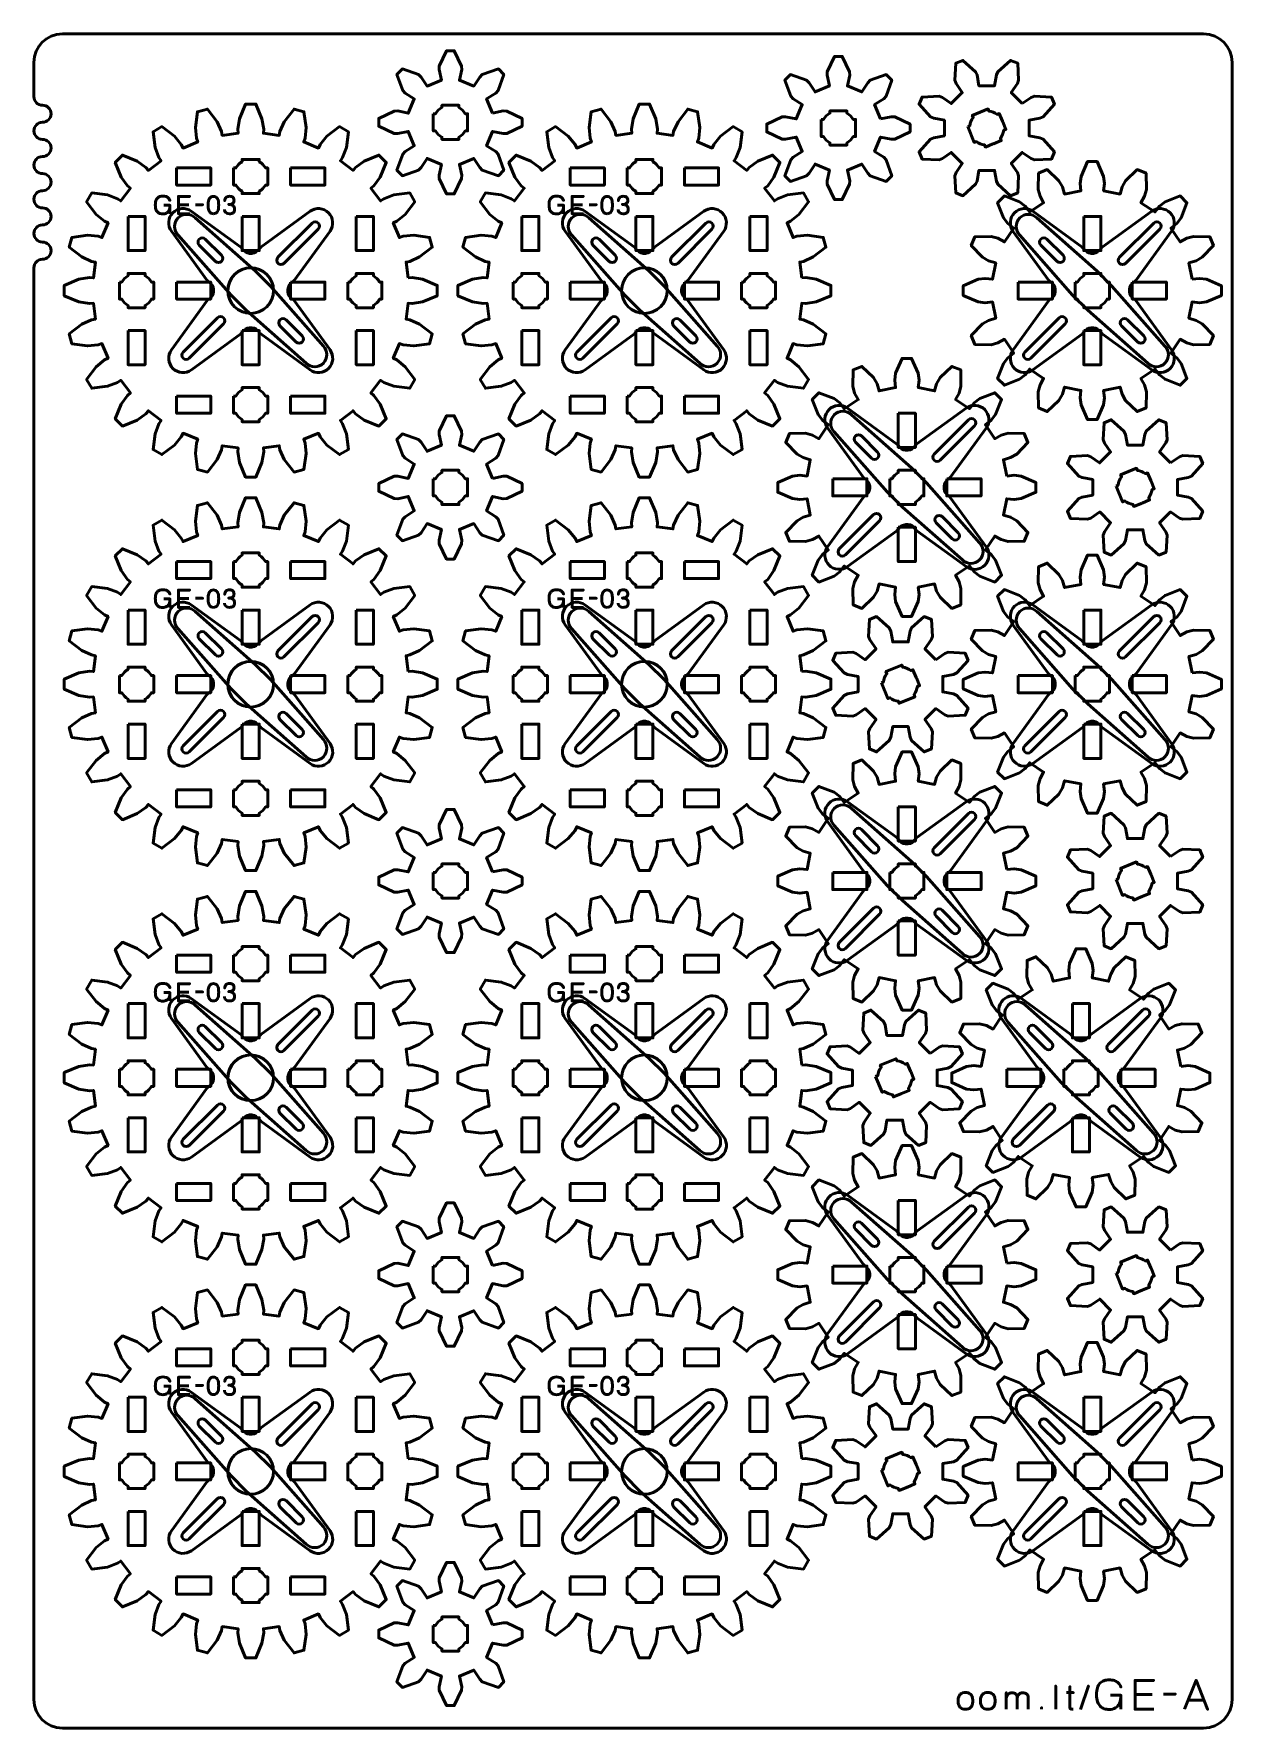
# Model space of a CAD drawing. Header units: centimetres. Extents: x -21 to 0, y -29.7 to 0.
import ezdxf

# ---------------------------------------------------------------- set-up
doc = ezdxf.new("R2010")
doc.units = ezdxf.units.CM
doc.header["$MEASUREMENT"] = 0
doc.layers.add('Layer 1', color=7, linetype='Continuous')

msp = doc.modelspace()

# ---------------------------------------------------------------- linework, layer by layer
at = {"layer": 'Layer 1', "color": 1, "lineweight": 53}
msp.add_open_spline([(-21.00003, -29.19995), (-21.00003, -29.19995), (-21.00003, -4.09992), (-21.00003, -4.09992), (-21.00003, -4.09992), (-21.00003, -4.01709), (-20.93286, -3.94992), (-20.85003, -3.94992), (-20.85003, -3.94992), (-20.7672, -3.94992), (-20.70003, -3.88275), (-20.70003, -3.79992), (-20.70003, -3.79992), (-20.70003, -3.71709), (-20.7672, -3.64992), (-20.85003, -3.64992), (-20.85003, -3.64992), (-20.93286, -3.64992), (-21.00003, -3.58275), (-21.00003, -3.49992), (-21.00003, -3.49992), (-21.00003, -3.41709), (-20.93286, -3.34992), (-20.85003, -3.34992), (-20.85003, -3.34992), (-20.7672, -3.34992), (-20.70003, -3.28275), (-20.70003, -3.19992), (-20.70003, -3.19992), (-20.70003, -3.11709), (-20.7672, -3.04992), (-20.85003, -3.04992), (-20.85003, -3.04992), (-20.93286, -3.04992), (-21.00003, -2.98275), (-21.00003, -2.89992), (-21.00003, -2.89992), (-21.00003, -2.81709), (-20.93286, -2.74992), (-20.85003, -2.74992), (-20.85003, -2.74992), (-20.7672, -2.74992), (-20.70003, -2.68275), (-20.70003, -2.59992), (-20.70003, -2.59992), (-20.70003, -2.51709), (-20.7672, -2.44992), (-20.85003, -2.44992), (-20.85003, -2.44992), (-20.93286, -2.44992), (-21.00003, -2.38275), (-21.00003, -2.29992), (-21.00003, -2.29992), (-21.00003, -2.21709), (-20.93286, -2.14992), (-20.85003, -2.14992), (-20.85003, -2.14992), (-20.7672, -2.14992), (-20.70003, -2.08275), (-20.70003, -1.99992), (-20.70003, -1.99992), (-20.70003, -1.91709), (-20.7672, -1.84992), (-20.85003, -1.84992), (-20.85003, -1.84992), (-20.93286, -1.84992), (-21.00003, -1.78275), (-21.00003, -1.69992), (-21.00003, -1.69992), (-21.00003, -1.61709), (-20.93286, -1.54992), (-20.85003, -1.54992), (-20.85003, -1.54992), (-20.7672, -1.54992), (-20.70003, -1.48275), (-20.70003, -1.39992), (-20.70003, -1.39992), (-20.70003, -1.31709), (-20.7672, -1.24992), (-20.85003, -1.24992), (-20.85003, -1.24992), (-20.93286, -1.24992), (-21.00003, -1.18275), (-21.00003, -1.09992), (-21.00003, -1.09992), (-21.00003, -1.09992), (-21.00003, -0.49992), (-21.00003, -0.49992), (-21.00003, -0.49992), (-21.00003, -0.22295), (-20.77694, 0.00004), (-20.49994, 0.00004), (-20.49994, 0.00004), (-20.49994, 0.00004), (-0.50008, 0.00004), (-0.50008, 0.00004), (-0.50008, 0.00004), (-0.22294, 0.00004), (0.00002, -0.22295), (0.00002, -0.49992), (0.00002, -0.49992), (0.00002, -0.49992), (0.00002, -29.19995), (0.00002, -29.19995), (0.00002, -29.19995), (0.00002, -29.47695), (-0.22294, -29.70004), (-0.50008, -29.70004), (-0.50008, -29.70004), (-0.50008, -29.70004), (-20.49994, -29.70004), (-20.49994, -29.70004), (-20.49994, -29.70004), (-20.77694, -29.70004), (-21.00003, -29.47695), (-21.00003, -29.19995)], degree=3, knots=[0, 0, 0, 0, 0.03448276, 0.03448276, 0.03448276, 0.03448276, 0.06896552, 0.06896552, 0.06896552, 0.06896552, 0.10344828, 0.10344828, 0.10344828, 0.10344828, 0.13793103, 0.13793103, 0.13793103, 0.13793103, 0.17241379, 0.17241379, 0.17241379, 0.17241379, 0.20689655, 0.20689655, 0.20689655, 0.20689655, 0.24137931, 0.24137931, 0.24137931, 0.24137931, 0.27586207, 0.27586207, 0.27586207, 0.27586207, 0.31034483, 0.31034483, 0.31034483, 0.31034483, 0.34482759, 0.34482759, 0.34482759, 0.34482759, 0.37931034, 0.37931034, 0.37931034, 0.37931034, 0.4137931, 0.4137931, 0.4137931, 0.4137931, 0.44827586, 0.44827586, 0.44827586, 0.44827586, 0.48275862, 0.48275862, 0.48275862, 0.48275862, 0.51724138, 0.51724138, 0.51724138, 0.51724138, 0.55172414, 0.55172414, 0.55172414, 0.55172414, 0.5862069, 0.5862069, 0.5862069, 0.5862069, 0.62068966, 0.62068966, 0.62068966, 0.62068966, 0.65517241, 0.65517241, 0.65517241, 0.65517241, 0.68965517, 0.68965517, 0.68965517, 0.68965517, 0.72413793, 0.72413793, 0.72413793, 0.72413793, 0.75862069, 0.75862069, 0.75862069, 0.75862069, 0.79310345, 0.79310345, 0.79310345, 0.79310345, 0.82758621, 0.82758621, 0.82758621, 0.82758621, 0.86206897, 0.86206897, 0.86206897, 0.86206897, 0.89655172, 0.89655172, 0.89655172, 0.89655172, 0.93103448, 0.93103448, 0.93103448, 0.93103448, 0.96551724, 0.96551724, 0.96551724, 0.96551724, 1, 1, 1, 1], dxfattribs=at)
at = {"layer": 'Layer 1', "color": 3, "lineweight": 53}
for points, knots in [([(-12.96217, -1.39168), (-12.96217, -1.39168), (-12.77562, -1.35177), (-12.77562, -1.35177), (-12.77562, -1.35177), (-12.77562, -1.35177), (-12.71309, -1.3537), (-12.71309, -1.3537), (-12.71309, -1.3537), (-12.71309, -1.3537), (-12.44417, -1.48197), (-12.44417, -1.48197), (-12.44417, -1.48197), (-12.44417, -1.48197), (-12.44417, -1.61798), (-12.44417, -1.61798), (-12.44417, -1.61798), (-12.44417, -1.61798), (-12.71309, -1.74628), (-12.71309, -1.74628), (-12.71309, -1.74628), (-12.71309, -1.74628), (-12.77562, -1.74822), (-12.77562, -1.74822), (-12.77562, -1.74822), (-12.77562, -1.74822), (-12.96217, -1.7083), (-12.96217, -1.7083), (-12.96217, -1.7083), (-12.96217, -1.7083), (-13.06633, -1.95984), (-13.06633, -1.95984), (-13.06633, -1.95984), (-13.06633, -1.95984), (-12.906, -2.06347), (-12.906, -2.06347), (-12.906, -2.06347), (-12.906, -2.06347), (-12.86338, -2.109), (-12.86338, -2.109), (-12.86338, -2.109), (-12.86338, -2.109), (-12.76382, -2.38988), (-12.76382, -2.38988), (-12.76382, -2.38988), (-12.76382, -2.38988), (-12.86012, -2.48618), (-12.86012, -2.48618), (-12.86012, -2.48618), (-12.86012, -2.48618), (-13.141, -2.38661), (-13.141, -2.38661), (-13.141, -2.38661), (-13.141, -2.38661), (-13.18653, -2.34379), (-13.18653, -2.34379), (-13.18653, -2.34379), (-13.18653, -2.34379), (-13.29016, -2.18367), (-13.29016, -2.18367), (-13.29016, -2.18367), (-13.29016, -2.18367), (-13.54168, -2.28783), (-13.54168, -2.28783), (-13.54168, -2.28783), (-13.54168, -2.28783), (-13.50178, -2.47438), (-13.50178, -2.47438), (-13.50178, -2.47438), (-13.50178, -2.47438), (-13.50371, -2.53671), (-13.50371, -2.53671), (-13.50371, -2.53671), (-13.50371, -2.53671), (-13.63197, -2.80583), (-13.63197, -2.80583), (-13.63197, -2.80583), (-13.63197, -2.80583), (-13.76799, -2.80583), (-13.76799, -2.80583), (-13.76799, -2.80583), (-13.76799, -2.80583), (-13.8963, -2.53671), (-13.8963, -2.53671), (-13.8963, -2.53671), (-13.8963, -2.53671), (-13.89823, -2.47438), (-13.89823, -2.47438), (-13.89823, -2.47438), (-13.89823, -2.47438), (-13.85812, -2.28783), (-13.85812, -2.28783), (-13.85812, -2.28783), (-13.85812, -2.28783), (-14.10986, -2.18367), (-14.10986, -2.18367), (-14.10986, -2.18367), (-14.10986, -2.18367), (-14.21347, -2.34379), (-14.21347, -2.34379), (-14.21347, -2.34379), (-14.21347, -2.34379), (-14.25901, -2.38661), (-14.25901, -2.38661), (-14.25901, -2.38661), (-14.25901, -2.38661), (-14.53988, -2.48618), (-14.53988, -2.48618), (-14.53988, -2.48618), (-14.53988, -2.48618), (-14.6362, -2.38988), (-14.6362, -2.38988), (-14.6362, -2.38988), (-14.6362, -2.38988), (-14.53642, -2.109), (-14.53642, -2.109), (-14.53642, -2.109), (-14.53642, -2.109), (-14.4938, -2.06347), (-14.4938, -2.06347), (-14.4938, -2.06347), (-14.4938, -2.06347), (-14.33349, -1.95984), (-14.33349, -1.95984), (-14.33349, -1.95984), (-14.33349, -1.95984), (-14.43785, -1.7083), (-14.43785, -1.7083), (-14.43785, -1.7083), (-14.43785, -1.7083), (-14.62438, -1.74822), (-14.62438, -1.74822), (-14.62438, -1.74822), (-14.62438, -1.74822), (-14.68671, -1.74628), (-14.68671, -1.74628), (-14.68671, -1.74628), (-14.68671, -1.74628), (-14.95583, -1.61798), (-14.95583, -1.61798), (-14.95583, -1.61798), (-14.95583, -1.61798), (-14.95583, -1.48197), (-14.95583, -1.48197), (-14.95583, -1.48197), (-14.95583, -1.48197), (-14.68671, -1.3537), (-14.68671, -1.3537), (-14.68671, -1.3537), (-14.68671, -1.3537), (-14.62438, -1.35177), (-14.62438, -1.35177), (-14.62438, -1.35177), (-14.62438, -1.35177), (-14.43785, -1.39168), (-14.43785, -1.39168), (-14.43785, -1.39168), (-14.43785, -1.39168), (-14.33349, -1.14014), (-14.33349, -1.14014), (-14.33349, -1.14014), (-14.33349, -1.14014), (-14.4938, -1.03653), (-14.4938, -1.03653), (-14.4938, -1.03653), (-14.4938, -1.03653), (-14.53642, -0.99099), (-14.53642, -0.99099), (-14.53642, -0.99099), (-14.53642, -0.99099), (-14.6362, -0.71011), (-14.6362, -0.71011), (-14.6362, -0.71011), (-14.6362, -0.71011), (-14.53988, -0.6138), (-14.53988, -0.6138), (-14.53988, -0.6138), (-14.53988, -0.6138), (-14.25901, -0.71337), (-14.25901, -0.71337), (-14.25901, -0.71337), (-14.25901, -0.71337), (-14.21347, -0.756), (-14.21347, -0.756), (-14.21347, -0.756), (-14.21347, -0.756), (-14.10986, -0.91631), (-14.10986, -0.91631), (-14.10986, -0.91631), (-14.10986, -0.91631), (-13.85812, -0.81215), (-13.85812, -0.81215), (-13.85812, -0.81215), (-13.85812, -0.81215), (-13.89823, -0.6256), (-13.89823, -0.6256), (-13.89823, -0.6256), (-13.89823, -0.6256), (-13.8963, -0.56308), (-13.8963, -0.56308), (-13.8963, -0.56308), (-13.8963, -0.56308), (-13.76799, -0.29417), (-13.76799, -0.29417), (-13.76799, -0.29417), (-13.76799, -0.29417), (-13.63197, -0.29417), (-13.63197, -0.29417), (-13.63197, -0.29417), (-13.63197, -0.29417), (-13.50371, -0.56308), (-13.50371, -0.56308), (-13.50371, -0.56308), (-13.50371, -0.56308), (-13.50178, -0.6256), (-13.50178, -0.6256), (-13.50178, -0.6256), (-13.50178, -0.6256), (-13.54168, -0.81215), (-13.54168, -0.81215), (-13.54168, -0.81215), (-13.54168, -0.81215), (-13.29016, -0.91631), (-13.29016, -0.91631), (-13.29016, -0.91631), (-13.29016, -0.91631), (-13.18653, -0.756), (-13.18653, -0.756), (-13.18653, -0.756), (-13.18653, -0.756), (-13.141, -0.71337), (-13.141, -0.71337), (-13.141, -0.71337), (-13.141, -0.71337), (-12.86012, -0.6138), (-12.86012, -0.6138), (-12.86012, -0.6138), (-12.86012, -0.6138), (-12.76382, -0.71011), (-12.76382, -0.71011), (-12.76382, -0.71011), (-12.76382, -0.71011), (-12.86338, -0.99099), (-12.86338, -0.99099), (-12.86338, -0.99099), (-12.86338, -0.99099), (-12.906, -1.03653), (-12.906, -1.03653), (-12.906, -1.03653), (-12.906, -1.03653), (-13.06633, -1.14014), (-13.06633, -1.14014), (-13.06633, -1.14014), (-13.06633, -1.14014), (-12.96217, -1.39168), (-12.96217, -1.39168)], [0, 0, 0, 0, 0.015625, 0.015625, 0.015625, 0.015625, 0.03125, 0.03125, 0.03125, 0.03125, 0.046875, 0.046875, 0.046875, 0.046875, 0.0625, 0.0625, 0.0625, 0.0625, 0.078125, 0.078125, 0.078125, 0.078125, 0.09375, 0.09375, 0.09375, 0.09375, 0.109375, 0.109375, 0.109375, 0.109375, 0.125, 0.125, 0.125, 0.125, 0.140625, 0.140625, 0.140625, 0.140625, 0.15625, 0.15625, 0.15625, 0.15625, 0.171875, 0.171875, 0.171875, 0.171875, 0.1875, 0.1875, 0.1875, 0.1875, 0.203125, 0.203125, 0.203125, 0.203125, 0.21875, 0.21875, 0.21875, 0.21875, 0.234375, 0.234375, 0.234375, 0.234375, 0.25, 0.25, 0.25, 0.25, 0.265625, 0.265625, 0.265625, 0.265625, 0.28125, 0.28125, 0.28125, 0.28125, 0.296875, 0.296875, 0.296875, 0.296875, 0.3125, 0.3125, 0.3125, 0.3125, 0.328125, 0.328125, 0.328125, 0.328125, 0.34375, 0.34375, 0.34375, 0.34375, 0.359375, 0.359375, 0.359375, 0.359375, 0.375, 0.375, 0.375, 0.375, 0.390625, 0.390625, 0.390625, 0.390625, 0.40625, 0.40625, 0.40625, 0.40625, 0.421875, 0.421875, 0.421875, 0.421875, 0.4375, 0.4375, 0.4375, 0.4375, 0.453125, 0.453125, 0.453125, 0.453125, 0.46875, 0.46875, 0.46875, 0.46875, 0.484375, 0.484375, 0.484375, 0.484375, 0.5, 0.5, 0.5, 0.5, 0.515625, 0.515625, 0.515625, 0.515625, 0.53125, 0.53125, 0.53125, 0.53125, 0.546875, 0.546875, 0.546875, 0.546875, 0.5625, 0.5625, 0.5625, 0.5625, 0.578125, 0.578125, 0.578125, 0.578125, 0.59375, 0.59375, 0.59375, 0.59375, 0.609375, 0.609375, 0.609375, 0.609375, 0.625, 0.625, 0.625, 0.625, 0.640625, 0.640625, 0.640625, 0.640625, 0.65625, 0.65625, 0.65625, 0.65625, 0.671875, 0.671875, 0.671875, 0.671875, 0.6875, 0.6875, 0.6875, 0.6875, 0.703125, 0.703125, 0.703125, 0.703125, 0.71875, 0.71875, 0.71875, 0.71875, 0.734375, 0.734375, 0.734375, 0.734375, 0.75, 0.75, 0.75, 0.75, 0.765625, 0.765625, 0.765625, 0.765625, 0.78125, 0.78125, 0.78125, 0.78125, 0.796875, 0.796875, 0.796875, 0.796875, 0.8125, 0.8125, 0.8125, 0.8125, 0.828125, 0.828125, 0.828125, 0.828125, 0.84375, 0.84375, 0.84375, 0.84375, 0.859375, 0.859375, 0.859375, 0.859375, 0.875, 0.875, 0.875, 0.875, 0.890625, 0.890625, 0.890625, 0.890625, 0.90625, 0.90625, 0.90625, 0.90625, 0.921875, 0.921875, 0.921875, 0.921875, 0.9375, 0.9375, 0.9375, 0.9375, 0.953125, 0.953125, 0.953125, 0.953125, 0.96875, 0.96875, 0.96875, 0.96875, 0.984375, 0.984375, 0.984375, 0.984375, 1, 1, 1, 1]), ([(-6.16217, -1.49168), (-6.16217, -1.49168), (-5.97562, -1.45177), (-5.97562, -1.45177), (-5.97562, -1.45177), (-5.97562, -1.45177), (-5.91309, -1.4537), (-5.91309, -1.4537), (-5.91309, -1.4537), (-5.91309, -1.4537), (-5.64417, -1.58197), (-5.64417, -1.58197), (-5.64417, -1.58197), (-5.64417, -1.58197), (-5.64417, -1.71798), (-5.64417, -1.71798), (-5.64417, -1.71798), (-5.64417, -1.71798), (-5.91309, -1.84628), (-5.91309, -1.84628), (-5.91309, -1.84628), (-5.91309, -1.84628), (-5.97562, -1.84822), (-5.97562, -1.84822), (-5.97562, -1.84822), (-5.97562, -1.84822), (-6.16217, -1.8083), (-6.16217, -1.8083), (-6.16217, -1.8083), (-6.16217, -1.8083), (-6.26633, -2.05984), (-6.26633, -2.05984), (-6.26633, -2.05984), (-6.26633, -2.05984), (-6.106, -2.16347), (-6.106, -2.16347), (-6.106, -2.16347), (-6.106, -2.16347), (-6.06338, -2.209), (-6.06338, -2.209), (-6.06338, -2.209), (-6.06338, -2.209), (-5.96382, -2.48988), (-5.96382, -2.48988), (-5.96382, -2.48988), (-5.96382, -2.48988), (-6.06012, -2.58618), (-6.06012, -2.58618), (-6.06012, -2.58618), (-6.06012, -2.58618), (-6.341, -2.48661), (-6.341, -2.48661), (-6.341, -2.48661), (-6.341, -2.48661), (-6.38653, -2.44379), (-6.38653, -2.44379), (-6.38653, -2.44379), (-6.38653, -2.44379), (-6.49016, -2.28367), (-6.49016, -2.28367), (-6.49016, -2.28367), (-6.49016, -2.28367), (-6.74168, -2.38783), (-6.74168, -2.38783), (-6.74168, -2.38783), (-6.74168, -2.38783), (-6.70178, -2.57438), (-6.70178, -2.57438), (-6.70178, -2.57438), (-6.70178, -2.57438), (-6.70371, -2.63671), (-6.70371, -2.63671), (-6.70371, -2.63671), (-6.70371, -2.63671), (-6.83197, -2.90583), (-6.83197, -2.90583), (-6.83197, -2.90583), (-6.83197, -2.90583), (-6.96799, -2.90583), (-6.96799, -2.90583), (-6.96799, -2.90583), (-6.96799, -2.90583), (-7.0963, -2.63671), (-7.0963, -2.63671), (-7.0963, -2.63671), (-7.0963, -2.63671), (-7.09823, -2.57438), (-7.09823, -2.57438), (-7.09823, -2.57438), (-7.09823, -2.57438), (-7.05812, -2.38783), (-7.05812, -2.38783), (-7.05812, -2.38783), (-7.05812, -2.38783), (-7.30986, -2.28367), (-7.30986, -2.28367), (-7.30986, -2.28367), (-7.30986, -2.28367), (-7.41347, -2.44379), (-7.41347, -2.44379), (-7.41347, -2.44379), (-7.41347, -2.44379), (-7.45901, -2.48661), (-7.45901, -2.48661), (-7.45901, -2.48661), (-7.45901, -2.48661), (-7.73988, -2.58618), (-7.73988, -2.58618), (-7.73988, -2.58618), (-7.73988, -2.58618), (-7.8362, -2.48988), (-7.8362, -2.48988), (-7.8362, -2.48988), (-7.8362, -2.48988), (-7.73642, -2.209), (-7.73642, -2.209), (-7.73642, -2.209), (-7.73642, -2.209), (-7.6938, -2.16347), (-7.6938, -2.16347), (-7.6938, -2.16347), (-7.6938, -2.16347), (-7.53349, -2.05984), (-7.53349, -2.05984), (-7.53349, -2.05984), (-7.53349, -2.05984), (-7.63785, -1.8083), (-7.63785, -1.8083), (-7.63785, -1.8083), (-7.63785, -1.8083), (-7.82438, -1.84822), (-7.82438, -1.84822), (-7.82438, -1.84822), (-7.82438, -1.84822), (-7.88671, -1.84628), (-7.88671, -1.84628), (-7.88671, -1.84628), (-7.88671, -1.84628), (-8.15583, -1.71798), (-8.15583, -1.71798), (-8.15583, -1.71798), (-8.15583, -1.71798), (-8.15583, -1.58197), (-8.15583, -1.58197), (-8.15583, -1.58197), (-8.15583, -1.58197), (-7.88671, -1.4537), (-7.88671, -1.4537), (-7.88671, -1.4537), (-7.88671, -1.4537), (-7.82438, -1.45177), (-7.82438, -1.45177), (-7.82438, -1.45177), (-7.82438, -1.45177), (-7.63785, -1.49168), (-7.63785, -1.49168), (-7.63785, -1.49168), (-7.63785, -1.49168), (-7.53349, -1.24014), (-7.53349, -1.24014), (-7.53349, -1.24014), (-7.53349, -1.24014), (-7.6938, -1.13653), (-7.6938, -1.13653), (-7.6938, -1.13653), (-7.6938, -1.13653), (-7.73642, -1.09099), (-7.73642, -1.09099), (-7.73642, -1.09099), (-7.73642, -1.09099), (-7.8362, -0.81011), (-7.8362, -0.81011), (-7.8362, -0.81011), (-7.8362, -0.81011), (-7.73988, -0.7138), (-7.73988, -0.7138), (-7.73988, -0.7138), (-7.73988, -0.7138), (-7.45901, -0.81337), (-7.45901, -0.81337), (-7.45901, -0.81337), (-7.45901, -0.81337), (-7.41347, -0.856), (-7.41347, -0.856), (-7.41347, -0.856), (-7.41347, -0.856), (-7.30986, -1.01631), (-7.30986, -1.01631), (-7.30986, -1.01631), (-7.30986, -1.01631), (-7.05812, -0.91215), (-7.05812, -0.91215), (-7.05812, -0.91215), (-7.05812, -0.91215), (-7.09823, -0.7256), (-7.09823, -0.7256), (-7.09823, -0.7256), (-7.09823, -0.7256), (-7.0963, -0.66308), (-7.0963, -0.66308), (-7.0963, -0.66308), (-7.0963, -0.66308), (-6.96799, -0.39417), (-6.96799, -0.39417), (-6.96799, -0.39417), (-6.96799, -0.39417), (-6.83197, -0.39417), (-6.83197, -0.39417), (-6.83197, -0.39417), (-6.83197, -0.39417), (-6.70371, -0.66308), (-6.70371, -0.66308), (-6.70371, -0.66308), (-6.70371, -0.66308), (-6.70178, -0.7256), (-6.70178, -0.7256), (-6.70178, -0.7256), (-6.70178, -0.7256), (-6.74168, -0.91215), (-6.74168, -0.91215), (-6.74168, -0.91215), (-6.74168, -0.91215), (-6.49016, -1.01631), (-6.49016, -1.01631), (-6.49016, -1.01631), (-6.49016, -1.01631), (-6.38653, -0.856), (-6.38653, -0.856), (-6.38653, -0.856), (-6.38653, -0.856), (-6.341, -0.81337), (-6.341, -0.81337), (-6.341, -0.81337), (-6.341, -0.81337), (-6.06012, -0.7138), (-6.06012, -0.7138), (-6.06012, -0.7138), (-6.06012, -0.7138), (-5.96382, -0.81011), (-5.96382, -0.81011), (-5.96382, -0.81011), (-5.96382, -0.81011), (-6.06338, -1.09099), (-6.06338, -1.09099), (-6.06338, -1.09099), (-6.06338, -1.09099), (-6.106, -1.13653), (-6.106, -1.13653), (-6.106, -1.13653), (-6.106, -1.13653), (-6.26633, -1.24014), (-6.26633, -1.24014), (-6.26633, -1.24014), (-6.26633, -1.24014), (-6.16217, -1.49168), (-6.16217, -1.49168)], [0, 0, 0, 0, 0.015625, 0.015625, 0.015625, 0.015625, 0.03125, 0.03125, 0.03125, 0.03125, 0.046875, 0.046875, 0.046875, 0.046875, 0.0625, 0.0625, 0.0625, 0.0625, 0.078125, 0.078125, 0.078125, 0.078125, 0.09375, 0.09375, 0.09375, 0.09375, 0.109375, 0.109375, 0.109375, 0.109375, 0.125, 0.125, 0.125, 0.125, 0.140625, 0.140625, 0.140625, 0.140625, 0.15625, 0.15625, 0.15625, 0.15625, 0.171875, 0.171875, 0.171875, 0.171875, 0.1875, 0.1875, 0.1875, 0.1875, 0.203125, 0.203125, 0.203125, 0.203125, 0.21875, 0.21875, 0.21875, 0.21875, 0.234375, 0.234375, 0.234375, 0.234375, 0.25, 0.25, 0.25, 0.25, 0.265625, 0.265625, 0.265625, 0.265625, 0.28125, 0.28125, 0.28125, 0.28125, 0.296875, 0.296875, 0.296875, 0.296875, 0.3125, 0.3125, 0.3125, 0.3125, 0.328125, 0.328125, 0.328125, 0.328125, 0.34375, 0.34375, 0.34375, 0.34375, 0.359375, 0.359375, 0.359375, 0.359375, 0.375, 0.375, 0.375, 0.375, 0.390625, 0.390625, 0.390625, 0.390625, 0.40625, 0.40625, 0.40625, 0.40625, 0.421875, 0.421875, 0.421875, 0.421875, 0.4375, 0.4375, 0.4375, 0.4375, 0.453125, 0.453125, 0.453125, 0.453125, 0.46875, 0.46875, 0.46875, 0.46875, 0.484375, 0.484375, 0.484375, 0.484375, 0.5, 0.5, 0.5, 0.5, 0.515625, 0.515625, 0.515625, 0.515625, 0.53125, 0.53125, 0.53125, 0.53125, 0.546875, 0.546875, 0.546875, 0.546875, 0.5625, 0.5625, 0.5625, 0.5625, 0.578125, 0.578125, 0.578125, 0.578125, 0.59375, 0.59375, 0.59375, 0.59375, 0.609375, 0.609375, 0.609375, 0.609375, 0.625, 0.625, 0.625, 0.625, 0.640625, 0.640625, 0.640625, 0.640625, 0.65625, 0.65625, 0.65625, 0.65625, 0.671875, 0.671875, 0.671875, 0.671875, 0.6875, 0.6875, 0.6875, 0.6875, 0.703125, 0.703125, 0.703125, 0.703125, 0.71875, 0.71875, 0.71875, 0.71875, 0.734375, 0.734375, 0.734375, 0.734375, 0.75, 0.75, 0.75, 0.75, 0.765625, 0.765625, 0.765625, 0.765625, 0.78125, 0.78125, 0.78125, 0.78125, 0.796875, 0.796875, 0.796875, 0.796875, 0.8125, 0.8125, 0.8125, 0.8125, 0.828125, 0.828125, 0.828125, 0.828125, 0.84375, 0.84375, 0.84375, 0.84375, 0.859375, 0.859375, 0.859375, 0.859375, 0.875, 0.875, 0.875, 0.875, 0.890625, 0.890625, 0.890625, 0.890625, 0.90625, 0.90625, 0.90625, 0.90625, 0.921875, 0.921875, 0.921875, 0.921875, 0.9375, 0.9375, 0.9375, 0.9375, 0.953125, 0.953125, 0.953125, 0.953125, 0.96875, 0.96875, 0.96875, 0.96875, 0.984375, 0.984375, 0.984375, 0.984375, 1, 1, 1, 1]), ([(-3.67892, -1.22138), (-3.67892, -1.22138), (-3.52184, -1.11311), (-3.52184, -1.11311), (-3.52184, -1.11311), (-3.52184, -1.11311), (-3.46334, -1.09097), (-3.46334, -1.09097), (-3.46334, -1.09097), (-3.46334, -1.09097), (-3.1658, -1.10656), (-3.1658, -1.10656), (-3.1658, -1.10656), (-3.1658, -1.10656), (-3.11375, -1.23222), (-3.11375, -1.23222), (-3.11375, -1.23222), (-3.11375, -1.23222), (-3.3131, -1.45367), (-3.3131, -1.45367), (-3.3131, -1.45367), (-3.3131, -1.45367), (-3.37013, -1.47938), (-3.37013, -1.47938), (-3.37013, -1.47938), (-3.37013, -1.47938), (-3.55775, -1.5139), (-3.55775, -1.5139), (-3.55775, -1.5139), (-3.55775, -1.5139), (-3.55772, -1.78615), (-3.55772, -1.78615), (-3.55772, -1.78615), (-3.55772, -1.78615), (-3.36994, -1.82053), (-3.36994, -1.82053), (-3.36994, -1.82053), (-3.36994, -1.82053), (-3.31315, -1.84629), (-3.31315, -1.84629), (-3.31315, -1.84629), (-3.31315, -1.84629), (-3.11367, -2.06768), (-3.11367, -2.06768), (-3.11367, -2.06768), (-3.11367, -2.06768), (-3.16579, -2.19351), (-3.16579, -2.19351), (-3.16579, -2.19351), (-3.16579, -2.19351), (-3.4634, -2.20901), (-3.4634, -2.20901), (-3.4634, -2.20901), (-3.4634, -2.20901), (-3.52185, -2.18687), (-3.52185, -2.18687), (-3.52185, -2.18687), (-3.52185, -2.18687), (-3.67886, -2.0786), (-3.67886, -2.0786), (-3.67886, -2.0786), (-3.67886, -2.0786), (-3.87138, -2.27108), (-3.87138, -2.27108), (-3.87138, -2.27108), (-3.87138, -2.27108), (-3.76313, -2.42816), (-3.76313, -2.42816), (-3.76313, -2.42816), (-3.76313, -2.42816), (-3.74106, -2.48648), (-3.74106, -2.48648), (-3.74106, -2.48648), (-3.74106, -2.48648), (-3.75656, -2.7842), (-3.75656, -2.7842), (-3.75656, -2.7842), (-3.75656, -2.7842), (-3.88223, -2.83625), (-3.88223, -2.83625), (-3.88223, -2.83625), (-3.88223, -2.83625), (-4.10376, -2.63672), (-4.10376, -2.63672), (-4.10376, -2.63672), (-4.10376, -2.63672), (-4.1294, -2.57988), (-4.1294, -2.57988), (-4.1294, -2.57988), (-4.1294, -2.57988), (-4.16373, -2.39218), (-4.16373, -2.39218), (-4.16373, -2.39218), (-4.16373, -2.39218), (-4.43616, -2.39228), (-4.43616, -2.39228), (-4.43616, -2.39228), (-4.43616, -2.39228), (-4.47061, -2.57986), (-4.47061, -2.57986), (-4.47061, -2.57986), (-4.47061, -2.57986), (-4.4963, -2.63685), (-4.4963, -2.63685), (-4.4963, -2.63685), (-4.4963, -2.63685), (-4.71768, -2.83633), (-4.71768, -2.83633), (-4.71768, -2.83633), (-4.71768, -2.83633), (-4.84353, -2.78421), (-4.84353, -2.78421), (-4.84353, -2.78421), (-4.84353, -2.78421), (-4.85883, -2.48653), (-4.85883, -2.48653), (-4.85883, -2.48653), (-4.85883, -2.48653), (-4.83688, -2.42816), (-4.83688, -2.42816), (-4.83688, -2.42816), (-4.83688, -2.42816), (-4.72843, -2.27107), (-4.72843, -2.27107), (-4.72843, -2.27107), (-4.72843, -2.27107), (-4.9211, -2.07861), (-4.9211, -2.07861), (-4.9211, -2.07861), (-4.9211, -2.07861), (-5.07816, -2.18687), (-5.07816, -2.18687), (-5.07816, -2.18687), (-5.07816, -2.18687), (-5.13648, -2.20894), (-5.13648, -2.20894), (-5.13648, -2.20894), (-5.13648, -2.20894), (-5.43422, -2.19339), (-5.43422, -2.19339), (-5.43422, -2.19339), (-5.43422, -2.19339), (-5.48627, -2.06773), (-5.48627, -2.06773), (-5.48627, -2.06773), (-5.48627, -2.06773), (-5.28672, -1.84624), (-5.28672, -1.84624), (-5.28672, -1.84624), (-5.28672, -1.84624), (-5.22988, -1.8206), (-5.22988, -1.8206), (-5.22988, -1.8206), (-5.22988, -1.8206), (-5.04227, -1.78609), (-5.04227, -1.78609), (-5.04227, -1.78609), (-5.04227, -1.78609), (-5.04211, -1.51377), (-5.04211, -1.51377), (-5.04211, -1.51377), (-5.04211, -1.51377), (-5.22988, -1.47939), (-5.22988, -1.47939), (-5.22988, -1.47939), (-5.22988, -1.47939), (-5.28668, -1.45362), (-5.28668, -1.45362), (-5.28668, -1.45362), (-5.28668, -1.45362), (-5.48635, -1.23231), (-5.48635, -1.23231), (-5.48635, -1.23231), (-5.48635, -1.23231), (-5.43421, -1.10647), (-5.43421, -1.10647), (-5.43421, -1.10647), (-5.43421, -1.10647), (-5.13662, -1.09098), (-5.13662, -1.09098), (-5.13662, -1.09098), (-5.13662, -1.09098), (-5.07823, -1.11293), (-5.07823, -1.11293), (-5.07823, -1.11293), (-5.07823, -1.11293), (-4.92116, -1.22139), (-4.92116, -1.22139), (-4.92116, -1.22139), (-4.92116, -1.22139), (-4.72845, -1.02883), (-4.72845, -1.02883), (-4.72845, -1.02883), (-4.72845, -1.02883), (-4.83689, -0.87183), (-4.83689, -0.87183), (-4.83689, -0.87183), (-4.83689, -0.87183), (-4.85904, -0.81333), (-4.85904, -0.81333), (-4.85904, -0.81333), (-4.85904, -0.81333), (-4.8434, -0.51578), (-4.8434, -0.51578), (-4.8434, -0.51578), (-4.8434, -0.51578), (-4.71773, -0.46373), (-4.71773, -0.46373), (-4.71773, -0.46373), (-4.71773, -0.46373), (-4.49633, -0.66309), (-4.49633, -0.66309), (-4.49633, -0.66309), (-4.49633, -0.66309), (-4.47062, -0.72011), (-4.47062, -0.72011), (-4.47062, -0.72011), (-4.47062, -0.72011), (-4.43609, -0.90773), (-4.43609, -0.90773), (-4.43609, -0.90773), (-4.43609, -0.90773), (-4.16386, -0.90771), (-4.16386, -0.90771), (-4.16386, -0.90771), (-4.16386, -0.90771), (-4.12947, -0.71994), (-4.12947, -0.71994), (-4.12947, -0.71994), (-4.12947, -0.71994), (-4.10372, -0.66314), (-4.10372, -0.66314), (-4.10372, -0.66314), (-4.10372, -0.66314), (-3.88232, -0.46366), (-3.88232, -0.46366), (-3.88232, -0.46366), (-3.88232, -0.46366), (-3.75649, -0.51578), (-3.75649, -0.51578), (-3.75649, -0.51578), (-3.75649, -0.51578), (-3.74099, -0.81338), (-3.74099, -0.81338), (-3.74099, -0.81338), (-3.74099, -0.81338), (-3.76294, -0.87176), (-3.76294, -0.87176), (-3.76294, -0.87176), (-3.76294, -0.87176), (-3.87141, -1.02885), (-3.87141, -1.02885), (-3.87141, -1.02885), (-3.87141, -1.02885), (-3.67892, -1.22138), (-3.67892, -1.22138)], [0, 0, 0, 0, 0.015625, 0.015625, 0.015625, 0.015625, 0.03125, 0.03125, 0.03125, 0.03125, 0.046875, 0.046875, 0.046875, 0.046875, 0.0625, 0.0625, 0.0625, 0.0625, 0.078125, 0.078125, 0.078125, 0.078125, 0.09375, 0.09375, 0.09375, 0.09375, 0.109375, 0.109375, 0.109375, 0.109375, 0.125, 0.125, 0.125, 0.125, 0.140625, 0.140625, 0.140625, 0.140625, 0.15625, 0.15625, 0.15625, 0.15625, 0.171875, 0.171875, 0.171875, 0.171875, 0.1875, 0.1875, 0.1875, 0.1875, 0.203125, 0.203125, 0.203125, 0.203125, 0.21875, 0.21875, 0.21875, 0.21875, 0.234375, 0.234375, 0.234375, 0.234375, 0.25, 0.25, 0.25, 0.25, 0.265625, 0.265625, 0.265625, 0.265625, 0.28125, 0.28125, 0.28125, 0.28125, 0.296875, 0.296875, 0.296875, 0.296875, 0.3125, 0.3125, 0.3125, 0.3125, 0.328125, 0.328125, 0.328125, 0.328125, 0.34375, 0.34375, 0.34375, 0.34375, 0.359375, 0.359375, 0.359375, 0.359375, 0.375, 0.375, 0.375, 0.375, 0.390625, 0.390625, 0.390625, 0.390625, 0.40625, 0.40625, 0.40625, 0.40625, 0.421875, 0.421875, 0.421875, 0.421875, 0.4375, 0.4375, 0.4375, 0.4375, 0.453125, 0.453125, 0.453125, 0.453125, 0.46875, 0.46875, 0.46875, 0.46875, 0.484375, 0.484375, 0.484375, 0.484375, 0.5, 0.5, 0.5, 0.5, 0.515625, 0.515625, 0.515625, 0.515625, 0.53125, 0.53125, 0.53125, 0.53125, 0.546875, 0.546875, 0.546875, 0.546875, 0.5625, 0.5625, 0.5625, 0.5625, 0.578125, 0.578125, 0.578125, 0.578125, 0.59375, 0.59375, 0.59375, 0.59375, 0.609375, 0.609375, 0.609375, 0.609375, 0.625, 0.625, 0.625, 0.625, 0.640625, 0.640625, 0.640625, 0.640625, 0.65625, 0.65625, 0.65625, 0.65625, 0.671875, 0.671875, 0.671875, 0.671875, 0.6875, 0.6875, 0.6875, 0.6875, 0.703125, 0.703125, 0.703125, 0.703125, 0.71875, 0.71875, 0.71875, 0.71875, 0.734375, 0.734375, 0.734375, 0.734375, 0.75, 0.75, 0.75, 0.75, 0.765625, 0.765625, 0.765625, 0.765625, 0.78125, 0.78125, 0.78125, 0.78125, 0.796875, 0.796875, 0.796875, 0.796875, 0.8125, 0.8125, 0.8125, 0.8125, 0.828125, 0.828125, 0.828125, 0.828125, 0.84375, 0.84375, 0.84375, 0.84375, 0.859375, 0.859375, 0.859375, 0.859375, 0.875, 0.875, 0.875, 0.875, 0.890625, 0.890625, 0.890625, 0.890625, 0.90625, 0.90625, 0.90625, 0.90625, 0.921875, 0.921875, 0.921875, 0.921875, 0.9375, 0.9375, 0.9375, 0.9375, 0.953125, 0.953125, 0.953125, 0.953125, 0.96875, 0.96875, 0.96875, 0.96875, 0.984375, 0.984375, 0.984375, 0.984375, 1, 1, 1, 1]), ([(-14.44196, -4.27798), (-14.44196, -4.27798), (-14.37267, -4.27235), (-14.37267, -4.27235), (-14.37267, -4.27235), (-14.37267, -4.27235), (-14.18806, -4.30267), (-14.18806, -4.30267), (-14.18806, -4.30267), (-14.18806, -4.30267), (-13.93128, -4.40988), (-13.93128, -4.40988), (-13.93128, -4.40988), (-13.93128, -4.40988), (-13.93128, -4.58991), (-13.93128, -4.58991), (-13.93128, -4.58991), (-13.93128, -4.58991), (-14.18806, -4.69739), (-14.18806, -4.69739), (-14.18806, -4.69739), (-14.18806, -4.69739), (-14.37267, -4.72766), (-14.37267, -4.72766), (-14.37267, -4.72766), (-14.37267, -4.72766), (-14.44196, -4.72208), (-14.44196, -4.72208), (-14.44196, -4.72208), (-14.44196, -4.72208), (-14.47842, -4.9993), (-14.47842, -4.9993), (-14.47842, -4.9993), (-14.47842, -4.9993), (-14.41011, -5.01184), (-14.41011, -5.01184), (-14.41011, -5.01184), (-14.41011, -5.01184), (-14.23956, -5.08884), (-14.23956, -5.08884), (-14.23956, -5.08884), (-14.23956, -5.08884), (-14.01924, -5.25898), (-14.01924, -5.25898), (-14.01924, -5.25898), (-14.01924, -5.25898), (-14.06592, -5.43278), (-14.06592, -5.43278), (-14.06592, -5.43278), (-14.06592, -5.43278), (-14.34161, -5.47021), (-14.34161, -5.47021), (-14.34161, -5.47021), (-14.34161, -5.47021), (-14.528, -5.45169), (-14.528, -5.45169), (-14.528, -5.45169), (-14.528, -5.45169), (-14.59338, -5.42838), (-14.59338, -5.42838), (-14.59338, -5.42838), (-14.59338, -5.42838), (-14.70047, -5.6867), (-14.70047, -5.6867), (-14.70047, -5.6867), (-14.70047, -5.6867), (-14.63759, -5.71642), (-14.63759, -5.71642), (-14.63759, -5.71642), (-14.63759, -5.71642), (-14.49288, -5.83505), (-14.49288, -5.83505), (-14.49288, -5.83505), (-14.49288, -5.83505), (-14.32407, -6.05631), (-14.32407, -6.05631), (-14.32407, -6.05631), (-14.32407, -6.05631), (-14.41416, -6.21224), (-14.41416, -6.21224), (-14.41416, -6.21224), (-14.41416, -6.21224), (-14.69023, -6.17692), (-14.69023, -6.17692), (-14.69023, -6.17692), (-14.69023, -6.17692), (-14.86522, -6.11074), (-14.86522, -6.11074), (-14.86522, -6.11074), (-14.86522, -6.11074), (-14.92251, -6.07118), (-14.92251, -6.07118), (-14.92251, -6.07118), (-14.92251, -6.07118), (-15.09266, -6.29303), (-15.09266, -6.29303), (-15.09266, -6.29303), (-15.09266, -6.29303), (-15.03981, -6.33817), (-15.03981, -6.33817), (-15.03981, -6.33817), (-15.03981, -6.33817), (-14.93061, -6.49024), (-14.93061, -6.49024), (-14.93061, -6.49024), (-14.93061, -6.49024), (-14.82493, -6.74756), (-14.82493, -6.74756), (-14.82493, -6.74756), (-14.82493, -6.74756), (-14.95224, -6.87493), (-14.95224, -6.87493), (-14.95224, -6.87493), (-14.95224, -6.87493), (-15.20982, -6.76938), (-15.20982, -6.76938), (-15.20982, -6.76938), (-15.20982, -6.76938), (-15.36183, -6.6602), (-15.36183, -6.6602), (-15.36183, -6.6602), (-15.36183, -6.6602), (-15.40677, -6.60715), (-15.40677, -6.60715), (-15.40677, -6.60715), (-15.40677, -6.60715), (-15.62863, -6.77729), (-15.62863, -6.77729), (-15.62863, -6.77729), (-15.62863, -6.77729), (-15.58906, -6.83458), (-15.58906, -6.83458), (-15.58906, -6.83458), (-15.58906, -6.83458), (-15.52308, -7.00976), (-15.52308, -7.00976), (-15.52308, -7.00976), (-15.52308, -7.00976), (-15.48762, -7.28584), (-15.48762, -7.28584), (-15.48762, -7.28584), (-15.48762, -7.28584), (-15.64349, -7.37574), (-15.64349, -7.37574), (-15.64349, -7.37574), (-15.64349, -7.37574), (-15.86494, -7.20712), (-15.86494, -7.20712), (-15.86494, -7.20712), (-15.86494, -7.20712), (-15.98344, -7.06226), (-15.98344, -7.06226), (-15.98344, -7.06226), (-15.98344, -7.06226), (-16.01332, -6.99954), (-16.01332, -6.99954), (-16.01332, -6.99954), (-16.01332, -6.99954), (-16.27167, -7.10642), (-16.27167, -7.10642), (-16.27167, -7.10642), (-16.27167, -7.10642), (-16.24831, -7.17201), (-16.24831, -7.17201), (-16.24831, -7.17201), (-16.24831, -7.17201), (-16.22978, -7.35821), (-16.22978, -7.35821), (-16.22978, -7.35821), (-16.22978, -7.35821), (-16.26702, -7.63409), (-16.26702, -7.63409), (-16.26702, -7.63409), (-16.26702, -7.63409), (-16.44082, -7.68056), (-16.44082, -7.68056), (-16.44082, -7.68056), (-16.44082, -7.68056), (-16.61102, -7.46044), (-16.61102, -7.46044), (-16.61102, -7.46044), (-16.61102, -7.46044), (-16.68816, -7.28971), (-16.68816, -7.28971), (-16.68816, -7.28971), (-16.68816, -7.28971), (-16.70072, -7.2214), (-16.70072, -7.2214), (-16.70072, -7.2214), (-16.70072, -7.2214), (-16.97773, -7.2579), (-16.97773, -7.2579), (-16.97773, -7.2579), (-16.97773, -7.2579), (-16.97234, -7.32714), (-16.97234, -7.32714), (-16.97234, -7.32714), (-16.97234, -7.32714), (-17.00243, -7.51196), (-17.00243, -7.51196), (-17.00243, -7.51196), (-17.00243, -7.51196), (-17.10989, -7.76873), (-17.10989, -7.76873), (-17.10989, -7.76873), (-17.10989, -7.76873), (-17.28992, -7.76873), (-17.28992, -7.76873), (-17.28992, -7.76873), (-17.28992, -7.76873), (-17.39738, -7.51196), (-17.39738, -7.51196), (-17.39738, -7.51196), (-17.39738, -7.51196), (-17.42766, -7.32714), (-17.42766, -7.32714), (-17.42766, -7.32714), (-17.42766, -7.32714), (-17.42208, -7.2579), (-17.42208, -7.2579), (-17.42208, -7.2579), (-17.42208, -7.2579), (-17.69931, -7.2214), (-17.69931, -7.2214), (-17.69931, -7.2214), (-17.69931, -7.2214), (-17.71185, -7.28971), (-17.71185, -7.28971), (-17.71185, -7.28971), (-17.71185, -7.28971), (-17.78879, -7.46044), (-17.78879, -7.46044), (-17.78879, -7.46044), (-17.78879, -7.46044), (-17.95899, -7.68056), (-17.95899, -7.68056), (-17.95899, -7.68056), (-17.95899, -7.68056), (-18.13279, -7.63409), (-18.13279, -7.63409), (-18.13279, -7.63409), (-18.13279, -7.63409), (-18.17022, -7.35821), (-18.17022, -7.35821), (-18.17022, -7.35821), (-18.17022, -7.35821), (-18.1515, -7.17201), (-18.1515, -7.17201), (-18.1515, -7.17201), (-18.1515, -7.17201), (-18.12833, -7.10642), (-18.12833, -7.10642), (-18.12833, -7.10642), (-18.12833, -7.10642), (-18.38649, -6.99954), (-18.38649, -6.99954), (-18.38649, -6.99954), (-18.38649, -6.99954), (-18.41637, -7.06226), (-18.41637, -7.06226), (-18.41637, -7.06226), (-18.41637, -7.06226), (-18.53487, -7.20712), (-18.53487, -7.20712), (-18.53487, -7.20712), (-18.53487, -7.20712), (-18.75632, -7.37574), (-18.75632, -7.37574), (-18.75632, -7.37574), (-18.75632, -7.37574), (-18.91219, -7.28584), (-18.91219, -7.28584), (-18.91219, -7.28584), (-18.91219, -7.28584), (-18.87693, -7.00976), (-18.87693, -7.00976), (-18.87693, -7.00976), (-18.87693, -7.00976), (-18.81075, -6.83458), (-18.81075, -6.83458), (-18.81075, -6.83458), (-18.81075, -6.83458), (-18.77119, -6.77729), (-18.77119, -6.77729), (-18.77119, -6.77729), (-18.77119, -6.77729), (-18.99304, -6.60715), (-18.99304, -6.60715), (-18.99304, -6.60715), (-18.99304, -6.60715), (-19.03818, -6.6602), (-19.03818, -6.6602), (-19.03818, -6.6602), (-19.03818, -6.6602), (-19.19001, -6.76938), (-19.19001, -6.76938), (-19.19001, -6.76938), (-19.19001, -6.76938), (-19.44757, -6.87493), (-19.44757, -6.87493), (-19.44757, -6.87493), (-19.44757, -6.87493), (-19.5749, -6.74756), (-19.5749, -6.74756), (-19.5749, -6.74756), (-19.5749, -6.74756), (-19.46939, -6.49024), (-19.46939, -6.49024), (-19.46939, -6.49024), (-19.46939, -6.49024), (-19.36, -6.33817), (-19.36, -6.33817), (-19.36, -6.33817), (-19.36, -6.33817), (-19.3071, -6.29303), (-19.3071, -6.29303), (-19.3071, -6.29303), (-19.3071, -6.29303), (-19.4773, -6.07118), (-19.4773, -6.07118), (-19.4773, -6.07118), (-19.4773, -6.07118), (-19.53459, -6.11074), (-19.53459, -6.11074), (-19.53459, -6.11074), (-19.53459, -6.11074), (-19.70977, -6.17692), (-19.70977, -6.17692), (-19.70977, -6.17692), (-19.70977, -6.17692), (-19.98566, -6.21224), (-19.98566, -6.21224), (-19.98566, -6.21224), (-19.98566, -6.21224), (-20.07575, -6.05631), (-20.07575, -6.05631), (-20.07575, -6.05631), (-20.07575, -6.05631), (-19.90713, -5.83505), (-19.90713, -5.83505), (-19.90713, -5.83505), (-19.90713, -5.83505), (-19.76222, -5.71642), (-19.76222, -5.71642), (-19.76222, -5.71642), (-19.76222, -5.71642), (-19.69936, -5.6867), (-19.69936, -5.6867), (-19.69936, -5.6867), (-19.69936, -5.6867), (-19.80643, -5.42838), (-19.80643, -5.42838), (-19.80643, -5.42838), (-19.80643, -5.42838), (-19.87182, -5.45169), (-19.87182, -5.45169), (-19.87182, -5.45169), (-19.87182, -5.45169), (-20.0582, -5.47021), (-20.0582, -5.47021), (-20.0582, -5.47021), (-20.0582, -5.47021), (-20.33404, -5.43278), (-20.33404, -5.43278), (-20.33404, -5.43278), (-20.33404, -5.43278), (-20.38057, -5.25898), (-20.38057, -5.25898), (-20.38057, -5.25898), (-20.38057, -5.25898), (-20.16025, -5.08884), (-20.16025, -5.08884), (-20.16025, -5.08884), (-20.16025, -5.08884), (-19.9897, -5.01184), (-19.9897, -5.01184), (-19.9897, -5.01184), (-19.9897, -5.01184), (-19.9214, -4.9993), (-19.9214, -4.9993), (-19.9214, -4.9993), (-19.9214, -4.9993), (-19.95785, -4.72208), (-19.95785, -4.72208), (-19.95785, -4.72208), (-19.95785, -4.72208), (-20.02714, -4.72766), (-20.02714, -4.72766), (-20.02714, -4.72766), (-20.02714, -4.72766), (-20.21195, -4.69739), (-20.21195, -4.69739), (-20.21195, -4.69739), (-20.21195, -4.69739), (-20.46872, -4.58991), (-20.46872, -4.58991), (-20.46872, -4.58991), (-20.46872, -4.58991), (-20.46872, -4.40988), (-20.46872, -4.40988), (-20.46872, -4.40988), (-20.46872, -4.40988), (-20.21195, -4.30267), (-20.21195, -4.30267), (-20.21195, -4.30267), (-20.21195, -4.30267), (-20.02714, -4.27235), (-20.02714, -4.27235), (-20.02714, -4.27235), (-20.02714, -4.27235), (-19.95785, -4.27798), (-19.95785, -4.27798), (-19.95785, -4.27798), (-19.95785, -4.27798), (-19.9214, -4.00071), (-19.9214, -4.00071), (-19.9214, -4.00071), (-19.9214, -4.00071), (-19.9897, -3.98816), (-19.9897, -3.98816), (-19.9897, -3.98816), (-19.9897, -3.98816), (-20.16025, -3.91101), (-20.16025, -3.91101), (-20.16025, -3.91101), (-20.16025, -3.91101), (-20.38057, -3.74087), (-20.38057, -3.74087), (-20.38057, -3.74087), (-20.38057, -3.74087), (-20.33404, -3.56702), (-20.33404, -3.56702), (-20.33404, -3.56702), (-20.33404, -3.56702), (-20.0582, -3.52978), (-20.0582, -3.52978), (-20.0582, -3.52978), (-20.0582, -3.52978), (-19.87182, -3.5483), (-19.87182, -3.5483), (-19.87182, -3.5483), (-19.87182, -3.5483), (-19.80643, -3.57166), (-19.80643, -3.57166), (-19.80643, -3.57166), (-19.80643, -3.57166), (-19.69936, -3.31331), (-19.69936, -3.31331), (-19.69936, -3.31331), (-19.69936, -3.31331), (-19.76222, -3.28343), (-19.76222, -3.28343), (-19.76222, -3.28343), (-19.76222, -3.28343), (-19.90713, -3.16495), (-19.90713, -3.16495), (-19.90713, -3.16495), (-19.90713, -3.16495), (-20.07575, -2.94348), (-20.07575, -2.94348), (-20.07575, -2.94348), (-20.07575, -2.94348), (-19.98566, -2.78762), (-19.98566, -2.78762), (-19.98566, -2.78762), (-19.98566, -2.78762), (-19.70977, -2.82313), (-19.70977, -2.82313), (-19.70977, -2.82313), (-19.70977, -2.82313), (-19.53459, -2.88907), (-19.53459, -2.88907), (-19.53459, -2.88907), (-19.53459, -2.88907), (-19.4773, -2.92862), (-19.4773, -2.92862), (-19.4773, -2.92862), (-19.4773, -2.92862), (-19.3071, -2.70677), (-19.3071, -2.70677), (-19.3071, -2.70677), (-19.3071, -2.70677), (-19.36, -2.66182), (-19.36, -2.66182), (-19.36, -2.66182), (-19.36, -2.66182), (-19.46939, -2.50981), (-19.46939, -2.50981), (-19.46939, -2.50981), (-19.46939, -2.50981), (-19.5749, -2.25224), (-19.5749, -2.25224), (-19.5749, -2.25224), (-19.5749, -2.25224), (-19.44757, -2.12492), (-19.44757, -2.12492), (-19.44757, -2.12492), (-19.44757, -2.12492), (-19.19001, -2.23061), (-19.19001, -2.23061), (-19.19001, -2.23061), (-19.19001, -2.23061), (-19.03818, -2.33981), (-19.03818, -2.33981), (-19.03818, -2.33981), (-19.03818, -2.33981), (-18.99304, -2.3927), (-18.99304, -2.3927), (-18.99304, -2.3927), (-18.99304, -2.3927), (-18.77119, -2.22251), (-18.77119, -2.22251), (-18.77119, -2.22251), (-18.77119, -2.22251), (-18.81075, -2.16542), (-18.81075, -2.16542), (-18.81075, -2.16542), (-18.81075, -2.16542), (-18.87693, -1.99024), (-18.87693, -1.99024), (-18.87693, -1.99024), (-18.87693, -1.99024), (-18.91219, -1.71415), (-18.91219, -1.71415), (-18.91219, -1.71415), (-18.91219, -1.71415), (-18.75632, -1.62427), (-18.75632, -1.62427), (-18.75632, -1.62427), (-18.75632, -1.62427), (-18.53487, -1.79288), (-18.53487, -1.79288), (-18.53487, -1.79288), (-18.53487, -1.79288), (-18.41637, -1.93759), (-18.41637, -1.93759), (-18.41637, -1.93759), (-18.41637, -1.93759), (-18.38649, -2.00046), (-18.38649, -2.00046), (-18.38649, -2.00046), (-18.38649, -2.00046), (-18.12833, -1.89339), (-18.12833, -1.89339), (-18.12833, -1.89339), (-18.12833, -1.89339), (-18.1515, -1.82799), (-18.1515, -1.82799), (-18.1515, -1.82799), (-18.1515, -1.82799), (-18.17022, -1.64185), (-18.17022, -1.64185), (-18.17022, -1.64185), (-18.17022, -1.64185), (-18.13279, -1.36595), (-18.13279, -1.36595), (-18.13279, -1.36595), (-18.13279, -1.36595), (-17.95899, -1.31923), (-17.95899, -1.31923), (-17.95899, -1.31923), (-17.95899, -1.31923), (-17.78879, -1.53957), (-17.78879, -1.53957), (-17.78879, -1.53957), (-17.78879, -1.53957), (-17.71185, -1.7101), (-17.71185, -1.7101), (-17.71185, -1.7101), (-17.71185, -1.7101), (-17.69931, -1.77841), (-17.69931, -1.77841), (-17.69931, -1.77841), (-17.69931, -1.77841), (-17.42208, -1.74195), (-17.42208, -1.74195), (-17.42208, -1.74195), (-17.42208, -1.74195), (-17.42766, -1.67271), (-17.42766, -1.67271), (-17.42766, -1.67271), (-17.42766, -1.67271), (-17.39738, -1.48805), (-17.39738, -1.48805), (-17.39738, -1.48805), (-17.39738, -1.48805), (-17.28992, -1.23127), (-17.28992, -1.23127), (-17.28992, -1.23127), (-17.28992, -1.23127), (-17.10989, -1.23127), (-17.10989, -1.23127), (-17.10989, -1.23127), (-17.10989, -1.23127), (-17.00243, -1.48805), (-17.00243, -1.48805), (-17.00243, -1.48805), (-17.00243, -1.48805), (-16.97234, -1.67271), (-16.97234, -1.67271), (-16.97234, -1.67271), (-16.97234, -1.67271), (-16.97773, -1.74195), (-16.97773, -1.74195), (-16.97773, -1.74195), (-16.97773, -1.74195), (-16.70072, -1.77841), (-16.70072, -1.77841), (-16.70072, -1.77841), (-16.70072, -1.77841), (-16.68816, -1.7101), (-16.68816, -1.7101), (-16.68816, -1.7101), (-16.68816, -1.7101), (-16.61102, -1.53957), (-16.61102, -1.53957), (-16.61102, -1.53957), (-16.61102, -1.53957), (-16.44082, -1.31923), (-16.44082, -1.31923), (-16.44082, -1.31923), (-16.44082, -1.31923), (-16.26702, -1.36595), (-16.26702, -1.36595), (-16.26702, -1.36595), (-16.26702, -1.36595), (-16.22978, -1.64185), (-16.22978, -1.64185), (-16.22978, -1.64185), (-16.22978, -1.64185), (-16.24831, -1.82799), (-16.24831, -1.82799), (-16.24831, -1.82799), (-16.24831, -1.82799), (-16.27167, -1.89339), (-16.27167, -1.89339), (-16.27167, -1.89339), (-16.27167, -1.89339), (-16.01332, -2.00046), (-16.01332, -2.00046), (-16.01332, -2.00046), (-16.01332, -2.00046), (-15.98344, -1.93759), (-15.98344, -1.93759), (-15.98344, -1.93759), (-15.98344, -1.93759), (-15.86494, -1.79288), (-15.86494, -1.79288), (-15.86494, -1.79288), (-15.86494, -1.79288), (-15.64349, -1.62427), (-15.64349, -1.62427), (-15.64349, -1.62427), (-15.64349, -1.62427), (-15.48762, -1.71415), (-15.48762, -1.71415), (-15.48762, -1.71415), (-15.48762, -1.71415), (-15.52308, -1.99024), (-15.52308, -1.99024), (-15.52308, -1.99024), (-15.52308, -1.99024), (-15.58906, -2.16542), (-15.58906, -2.16542), (-15.58906, -2.16542), (-15.58906, -2.16542), (-15.62863, -2.22251), (-15.62863, -2.22251), (-15.62863, -2.22251), (-15.62863, -2.22251), (-15.40677, -2.3927), (-15.40677, -2.3927), (-15.40677, -2.3927), (-15.40677, -2.3927), (-15.36183, -2.33981), (-15.36183, -2.33981), (-15.36183, -2.33981), (-15.36183, -2.33981), (-15.20982, -2.23061), (-15.20982, -2.23061), (-15.20982, -2.23061), (-15.20982, -2.23061), (-14.95224, -2.12492), (-14.95224, -2.12492), (-14.95224, -2.12492), (-14.95224, -2.12492), (-14.82493, -2.25224), (-14.82493, -2.25224), (-14.82493, -2.25224), (-14.82493, -2.25224), (-14.93061, -2.50981), (-14.93061, -2.50981), (-14.93061, -2.50981), (-14.93061, -2.50981), (-15.03981, -2.66182), (-15.03981, -2.66182), (-15.03981, -2.66182), (-15.03981, -2.66182), (-15.09266, -2.70677), (-15.09266, -2.70677), (-15.09266, -2.70677), (-15.09266, -2.70677), (-14.92251, -2.92862), (-14.92251, -2.92862), (-14.92251, -2.92862), (-14.92251, -2.92862), (-14.86522, -2.88907), (-14.86522, -2.88907), (-14.86522, -2.88907), (-14.86522, -2.88907), (-14.69023, -2.82313), (-14.69023, -2.82313), (-14.69023, -2.82313), (-14.69023, -2.82313), (-14.41416, -2.78762), (-14.41416, -2.78762), (-14.41416, -2.78762), (-14.41416, -2.78762), (-14.32407, -2.94348), (-14.32407, -2.94348), (-14.32407, -2.94348), (-14.32407, -2.94348), (-14.49288, -3.16495), (-14.49288, -3.16495), (-14.49288, -3.16495), (-14.49288, -3.16495), (-14.63759, -3.28343), (-14.63759, -3.28343), (-14.63759, -3.28343), (-14.63759, -3.28343), (-14.70047, -3.31331), (-14.70047, -3.31331), (-14.70047, -3.31331), (-14.70047, -3.31331), (-14.59338, -3.57166), (-14.59338, -3.57166), (-14.59338, -3.57166), (-14.59338, -3.57166), (-14.528, -3.5483), (-14.528, -3.5483), (-14.528, -3.5483), (-14.528, -3.5483), (-14.34161, -3.52978), (-14.34161, -3.52978), (-14.34161, -3.52978), (-14.34161, -3.52978), (-14.06592, -3.56702), (-14.06592, -3.56702), (-14.06592, -3.56702), (-14.06592, -3.56702), (-14.01924, -3.74087), (-14.01924, -3.74087), (-14.01924, -3.74087), (-14.01924, -3.74087), (-14.23956, -3.91101), (-14.23956, -3.91101), (-14.23956, -3.91101), (-14.23956, -3.91101), (-14.41011, -3.98816), (-14.41011, -3.98816), (-14.41011, -3.98816), (-14.41011, -3.98816), (-14.47842, -4.00071), (-14.47842, -4.00071), (-14.47842, -4.00071), (-14.47842, -4.00071), (-14.44196, -4.27798), (-14.44196, -4.27798)], [0, 0, 0, 0, 0.00520833, 0.00520833, 0.00520833, 0.00520833, 0.01041667, 0.01041667, 0.01041667, 0.01041667, 0.015625, 0.015625, 0.015625, 0.015625, 0.02083333, 0.02083333, 0.02083333, 0.02083333, 0.02604167, 0.02604167, 0.02604167, 0.02604167, 0.03125, 0.03125, 0.03125, 0.03125, 0.03645833, 0.03645833, 0.03645833, 0.03645833, 0.04166667, 0.04166667, 0.04166667, 0.04166667, 0.046875, 0.046875, 0.046875, 0.046875, 0.05208333, 0.05208333, 0.05208333, 0.05208333, 0.05729167, 0.05729167, 0.05729167, 0.05729167, 0.0625, 0.0625, 0.0625, 0.0625, 0.06770833, 0.06770833, 0.06770833, 0.06770833, 0.07291667, 0.07291667, 0.07291667, 0.07291667, 0.078125, 0.078125, 0.078125, 0.078125, 0.08333333, 0.08333333, 0.08333333, 0.08333333, 0.08854167, 0.08854167, 0.08854167, 0.08854167, 0.09375, 0.09375, 0.09375, 0.09375, 0.09895833, 0.09895833, 0.09895833, 0.09895833, 0.10416667, 0.10416667, 0.10416667, 0.10416667, 0.109375, 0.109375, 0.109375, 0.109375, 0.11458333, 0.11458333, 0.11458333, 0.11458333, 0.11979167, 0.11979167, 0.11979167, 0.11979167, 0.125, 0.125, 0.125, 0.125, 0.13020833, 0.13020833, 0.13020833, 0.13020833, 0.13541667, 0.13541667, 0.13541667, 0.13541667, 0.140625, 0.140625, 0.140625, 0.140625, 0.14583333, 0.14583333, 0.14583333, 0.14583333, 0.15104167, 0.15104167, 0.15104167, 0.15104167, 0.15625, 0.15625, 0.15625, 0.15625, 0.16145833, 0.16145833, 0.16145833, 0.16145833, 0.16666667, 0.16666667, 0.16666667, 0.16666667, 0.171875, 0.171875, 0.171875, 0.171875, 0.17708333, 0.17708333, 0.17708333, 0.17708333, 0.18229167, 0.18229167, 0.18229167, 0.18229167, 0.1875, 0.1875, 0.1875, 0.1875, 0.19270833, 0.19270833, 0.19270833, 0.19270833, 0.19791667, 0.19791667, 0.19791667, 0.19791667, 0.203125, 0.203125, 0.203125, 0.203125, 0.20833333, 0.20833333, 0.20833333, 0.20833333, 0.21354167, 0.21354167, 0.21354167, 0.21354167, 0.21875, 0.21875, 0.21875, 0.21875, 0.22395833, 0.22395833, 0.22395833, 0.22395833, 0.22916667, 0.22916667, 0.22916667, 0.22916667, 0.234375, 0.234375, 0.234375, 0.234375, 0.23958333, 0.23958333, 0.23958333, 0.23958333, 0.24479167, 0.24479167, 0.24479167, 0.24479167, 0.25, 0.25, 0.25, 0.25, 0.25520833, 0.25520833, 0.25520833, 0.25520833, 0.26041667, 0.26041667, 0.26041667, 0.26041667, 0.265625, 0.265625, 0.265625, 0.265625, 0.27083333, 0.27083333, 0.27083333, 0.27083333, 0.27604167, 0.27604167, 0.27604167, 0.27604167, 0.28125, 0.28125, 0.28125, 0.28125, 0.28645833, 0.28645833, 0.28645833, 0.28645833, 0.29166667, 0.29166667, 0.29166667, 0.29166667, 0.296875, 0.296875, 0.296875, 0.296875, 0.30208333, 0.30208333, 0.30208333, 0.30208333, 0.30729167, 0.30729167, 0.30729167, 0.30729167, 0.3125, 0.3125, 0.3125, 0.3125, 0.31770833, 0.31770833, 0.31770833, 0.31770833, 0.32291667, 0.32291667, 0.32291667, 0.32291667, 0.328125, 0.328125, 0.328125, 0.328125, 0.33333333, 0.33333333, 0.33333333, 0.33333333, 0.33854167, 0.33854167, 0.33854167, 0.33854167, 0.34375, 0.34375, 0.34375, 0.34375, 0.34895833, 0.34895833, 0.34895833, 0.34895833, 0.35416667, 0.35416667, 0.35416667, 0.35416667, 0.359375, 0.359375, 0.359375, 0.359375, 0.36458333, 0.36458333, 0.36458333, 0.36458333, 0.36979167, 0.36979167, 0.36979167, 0.36979167, 0.375, 0.375, 0.375, 0.375, 0.38020833, 0.38020833, 0.38020833, 0.38020833, 0.38541667, 0.38541667, 0.38541667, 0.38541667, 0.390625, 0.390625, 0.390625, 0.390625, 0.39583333, 0.39583333, 0.39583333, 0.39583333, 0.40104167, 0.40104167, 0.40104167, 0.40104167, 0.40625, 0.40625, 0.40625, 0.40625, 0.41145833, 0.41145833, 0.41145833, 0.41145833, 0.41666667, 0.41666667, 0.41666667, 0.41666667, 0.421875, 0.421875, 0.421875, 0.421875, 0.42708333, 0.42708333, 0.42708333, 0.42708333, 0.43229167, 0.43229167, 0.43229167, 0.43229167, 0.4375, 0.4375, 0.4375, 0.4375, 0.44270833, 0.44270833, 0.44270833, 0.44270833, 0.44791667, 0.44791667, 0.44791667, 0.44791667, 0.453125, 0.453125, 0.453125, 0.453125, 0.45833333, 0.45833333, 0.45833333, 0.45833333, 0.46354167, 0.46354167, 0.46354167, 0.46354167, 0.46875, 0.46875, 0.46875, 0.46875, 0.47395833, 0.47395833, 0.47395833, 0.47395833, 0.47916667, 0.47916667, 0.47916667, 0.47916667, 0.484375, 0.484375, 0.484375, 0.484375, 0.48958333, 0.48958333, 0.48958333, 0.48958333, 0.49479167, 0.49479167, 0.49479167, 0.49479167, 0.5, 0.5, 0.5, 0.5, 0.50520833, 0.50520833, 0.50520833, 0.50520833, 0.51041667, 0.51041667, 0.51041667, 0.51041667, 0.515625, 0.515625, 0.515625, 0.515625, 0.52083333, 0.52083333, 0.52083333, 0.52083333, 0.52604167, 0.52604167, 0.52604167, 0.52604167, 0.53125, 0.53125, 0.53125, 0.53125, 0.53645833, 0.53645833, 0.53645833, 0.53645833, 0.54166667, 0.54166667, 0.54166667, 0.54166667, 0.546875, 0.546875, 0.546875, 0.546875, 0.55208333, 0.55208333, 0.55208333, 0.55208333, 0.55729167, 0.55729167, 0.55729167, 0.55729167, 0.5625, 0.5625, 0.5625, 0.5625, 0.56770833, 0.56770833, 0.56770833, 0.56770833, 0.57291667, 0.57291667, 0.57291667, 0.57291667, 0.578125, 0.578125, 0.578125, 0.578125, 0.58333333, 0.58333333, 0.58333333, 0.58333333, 0.58854167, 0.58854167, 0.58854167, 0.58854167, 0.59375, 0.59375, 0.59375, 0.59375, 0.59895833, 0.59895833, 0.59895833, 0.59895833, 0.60416667, 0.60416667, 0.60416667, 0.60416667, 0.609375, 0.609375, 0.609375, 0.609375, 0.61458333, 0.61458333, 0.61458333, 0.61458333, 0.61979167, 0.61979167, 0.61979167, 0.61979167, 0.625, 0.625, 0.625, 0.625, 0.63020833, 0.63020833, 0.63020833, 0.63020833, 0.63541667, 0.63541667, 0.63541667, 0.63541667, 0.640625, 0.640625, 0.640625, 0.640625, 0.64583333, 0.64583333, 0.64583333, 0.64583333, 0.65104167, 0.65104167, 0.65104167, 0.65104167, 0.65625, 0.65625, 0.65625, 0.65625, 0.66145833, 0.66145833, 0.66145833, 0.66145833, 0.66666667, 0.66666667, 0.66666667, 0.66666667, 0.671875, 0.671875, 0.671875, 0.671875, 0.67708333, 0.67708333, 0.67708333, 0.67708333, 0.68229167, 0.68229167, 0.68229167, 0.68229167, 0.6875, 0.6875, 0.6875, 0.6875, 0.69270833, 0.69270833, 0.69270833, 0.69270833, 0.69791667, 0.69791667, 0.69791667, 0.69791667, 0.703125, 0.703125, 0.703125, 0.703125, 0.70833333, 0.70833333, 0.70833333, 0.70833333, 0.71354167, 0.71354167, 0.71354167, 0.71354167, 0.71875, 0.71875, 0.71875, 0.71875, 0.72395833, 0.72395833, 0.72395833, 0.72395833, 0.72916667, 0.72916667, 0.72916667, 0.72916667, 0.734375, 0.734375, 0.734375, 0.734375, 0.73958333, 0.73958333, 0.73958333, 0.73958333, 0.74479167, 0.74479167, 0.74479167, 0.74479167, 0.75, 0.75, 0.75, 0.75, 0.75520833, 0.75520833, 0.75520833, 0.75520833, 0.76041667, 0.76041667, 0.76041667, 0.76041667, 0.765625, 0.765625, 0.765625, 0.765625, 0.77083333, 0.77083333, 0.77083333, 0.77083333, 0.77604167, 0.77604167, 0.77604167, 0.77604167, 0.78125, 0.78125, 0.78125, 0.78125, 0.78645833, 0.78645833, 0.78645833, 0.78645833, 0.79166667, 0.79166667, 0.79166667, 0.79166667, 0.796875, 0.796875, 0.796875, 0.796875, 0.80208333, 0.80208333, 0.80208333, 0.80208333, 0.80729167, 0.80729167, 0.80729167, 0.80729167, 0.8125, 0.8125, 0.8125, 0.8125, 0.81770833, 0.81770833, 0.81770833, 0.81770833, 0.82291667, 0.82291667, 0.82291667, 0.82291667, 0.828125, 0.828125, 0.828125, 0.828125, 0.83333333, 0.83333333, 0.83333333, 0.83333333, 0.83854167, 0.83854167, 0.83854167, 0.83854167, 0.84375, 0.84375, 0.84375, 0.84375, 0.84895833, 0.84895833, 0.84895833, 0.84895833, 0.85416667, 0.85416667, 0.85416667, 0.85416667, 0.859375, 0.859375, 0.859375, 0.859375, 0.86458333, 0.86458333, 0.86458333, 0.86458333, 0.86979167, 0.86979167, 0.86979167, 0.86979167, 0.875, 0.875, 0.875, 0.875, 0.88020833, 0.88020833, 0.88020833, 0.88020833, 0.88541667, 0.88541667, 0.88541667, 0.88541667, 0.890625, 0.890625, 0.890625, 0.890625, 0.89583333, 0.89583333, 0.89583333, 0.89583333, 0.90104167, 0.90104167, 0.90104167, 0.90104167, 0.90625, 0.90625, 0.90625, 0.90625, 0.91145833, 0.91145833, 0.91145833, 0.91145833, 0.91666667, 0.91666667, 0.91666667, 0.91666667, 0.921875, 0.921875, 0.921875, 0.921875, 0.92708333, 0.92708333, 0.92708333, 0.92708333, 0.93229167, 0.93229167, 0.93229167, 0.93229167, 0.9375, 0.9375, 0.9375, 0.9375, 0.94270833, 0.94270833, 0.94270833, 0.94270833, 0.94791667, 0.94791667, 0.94791667, 0.94791667, 0.953125, 0.953125, 0.953125, 0.953125, 0.95833333, 0.95833333, 0.95833333, 0.95833333, 0.96354167, 0.96354167, 0.96354167, 0.96354167, 0.96875, 0.96875, 0.96875, 0.96875, 0.97395833, 0.97395833, 0.97395833, 0.97395833, 0.97916667, 0.97916667, 0.97916667, 0.97916667, 0.984375, 0.984375, 0.984375, 0.984375, 0.98958333, 0.98958333, 0.98958333, 0.98958333, 0.99479167, 0.99479167, 0.99479167, 0.99479167, 1, 1, 1, 1]), ([(-7.54196, -4.27798), (-7.54196, -4.27798), (-7.47267, -4.27235), (-7.47267, -4.27235), (-7.47267, -4.27235), (-7.47267, -4.27235), (-7.28806, -4.30267), (-7.28806, -4.30267), (-7.28806, -4.30267), (-7.28806, -4.30267), (-7.03128, -4.40988), (-7.03128, -4.40988), (-7.03128, -4.40988), (-7.03128, -4.40988), (-7.03128, -4.58991), (-7.03128, -4.58991), (-7.03128, -4.58991), (-7.03128, -4.58991), (-7.28806, -4.69739), (-7.28806, -4.69739), (-7.28806, -4.69739), (-7.28806, -4.69739), (-7.47267, -4.72766), (-7.47267, -4.72766), (-7.47267, -4.72766), (-7.47267, -4.72766), (-7.54196, -4.72208), (-7.54196, -4.72208), (-7.54196, -4.72208), (-7.54196, -4.72208), (-7.57842, -4.9993), (-7.57842, -4.9993), (-7.57842, -4.9993), (-7.57842, -4.9993), (-7.51011, -5.01184), (-7.51011, -5.01184), (-7.51011, -5.01184), (-7.51011, -5.01184), (-7.33956, -5.08884), (-7.33956, -5.08884), (-7.33956, -5.08884), (-7.33956, -5.08884), (-7.11924, -5.25898), (-7.11924, -5.25898), (-7.11924, -5.25898), (-7.11924, -5.25898), (-7.16592, -5.43278), (-7.16592, -5.43278), (-7.16592, -5.43278), (-7.16592, -5.43278), (-7.44161, -5.47021), (-7.44161, -5.47021), (-7.44161, -5.47021), (-7.44161, -5.47021), (-7.628, -5.45169), (-7.628, -5.45169), (-7.628, -5.45169), (-7.628, -5.45169), (-7.69338, -5.42838), (-7.69338, -5.42838), (-7.69338, -5.42838), (-7.69338, -5.42838), (-7.80047, -5.6867), (-7.80047, -5.6867), (-7.80047, -5.6867), (-7.80047, -5.6867), (-7.73759, -5.71642), (-7.73759, -5.71642), (-7.73759, -5.71642), (-7.73759, -5.71642), (-7.59288, -5.83505), (-7.59288, -5.83505), (-7.59288, -5.83505), (-7.59288, -5.83505), (-7.42407, -6.05631), (-7.42407, -6.05631), (-7.42407, -6.05631), (-7.42407, -6.05631), (-7.51416, -6.21224), (-7.51416, -6.21224), (-7.51416, -6.21224), (-7.51416, -6.21224), (-7.79023, -6.17692), (-7.79023, -6.17692), (-7.79023, -6.17692), (-7.79023, -6.17692), (-7.96522, -6.11074), (-7.96522, -6.11074), (-7.96522, -6.11074), (-7.96522, -6.11074), (-8.02251, -6.07118), (-8.02251, -6.07118), (-8.02251, -6.07118), (-8.02251, -6.07118), (-8.19266, -6.29303), (-8.19266, -6.29303), (-8.19266, -6.29303), (-8.19266, -6.29303), (-8.13981, -6.33817), (-8.13981, -6.33817), (-8.13981, -6.33817), (-8.13981, -6.33817), (-8.03061, -6.49024), (-8.03061, -6.49024), (-8.03061, -6.49024), (-8.03061, -6.49024), (-7.92493, -6.74756), (-7.92493, -6.74756), (-7.92493, -6.74756), (-7.92493, -6.74756), (-8.05224, -6.87493), (-8.05224, -6.87493), (-8.05224, -6.87493), (-8.05224, -6.87493), (-8.30982, -6.76938), (-8.30982, -6.76938), (-8.30982, -6.76938), (-8.30982, -6.76938), (-8.46183, -6.6602), (-8.46183, -6.6602), (-8.46183, -6.6602), (-8.46183, -6.6602), (-8.50677, -6.60715), (-8.50677, -6.60715), (-8.50677, -6.60715), (-8.50677, -6.60715), (-8.72863, -6.77729), (-8.72863, -6.77729), (-8.72863, -6.77729), (-8.72863, -6.77729), (-8.68906, -6.83458), (-8.68906, -6.83458), (-8.68906, -6.83458), (-8.68906, -6.83458), (-8.62308, -7.00976), (-8.62308, -7.00976), (-8.62308, -7.00976), (-8.62308, -7.00976), (-8.58762, -7.28584), (-8.58762, -7.28584), (-8.58762, -7.28584), (-8.58762, -7.28584), (-8.74349, -7.37574), (-8.74349, -7.37574), (-8.74349, -7.37574), (-8.74349, -7.37574), (-8.96494, -7.20712), (-8.96494, -7.20712), (-8.96494, -7.20712), (-8.96494, -7.20712), (-9.08344, -7.06226), (-9.08344, -7.06226), (-9.08344, -7.06226), (-9.08344, -7.06226), (-9.11332, -6.99954), (-9.11332, -6.99954), (-9.11332, -6.99954), (-9.11332, -6.99954), (-9.37167, -7.10642), (-9.37167, -7.10642), (-9.37167, -7.10642), (-9.37167, -7.10642), (-9.34831, -7.17201), (-9.34831, -7.17201), (-9.34831, -7.17201), (-9.34831, -7.17201), (-9.32978, -7.35821), (-9.32978, -7.35821), (-9.32978, -7.35821), (-9.32978, -7.35821), (-9.36702, -7.63409), (-9.36702, -7.63409), (-9.36702, -7.63409), (-9.36702, -7.63409), (-9.54082, -7.68056), (-9.54082, -7.68056), (-9.54082, -7.68056), (-9.54082, -7.68056), (-9.71102, -7.46044), (-9.71102, -7.46044), (-9.71102, -7.46044), (-9.71102, -7.46044), (-9.78816, -7.28971), (-9.78816, -7.28971), (-9.78816, -7.28971), (-9.78816, -7.28971), (-9.80072, -7.2214), (-9.80072, -7.2214), (-9.80072, -7.2214), (-9.80072, -7.2214), (-10.07773, -7.2579), (-10.07773, -7.2579), (-10.07773, -7.2579), (-10.07773, -7.2579), (-10.07234, -7.32714), (-10.07234, -7.32714), (-10.07234, -7.32714), (-10.07234, -7.32714), (-10.10243, -7.51196), (-10.10243, -7.51196), (-10.10243, -7.51196), (-10.10243, -7.51196), (-10.20989, -7.76873), (-10.20989, -7.76873), (-10.20989, -7.76873), (-10.20989, -7.76873), (-10.38992, -7.76873), (-10.38992, -7.76873), (-10.38992, -7.76873), (-10.38992, -7.76873), (-10.49738, -7.51196), (-10.49738, -7.51196), (-10.49738, -7.51196), (-10.49738, -7.51196), (-10.52766, -7.32714), (-10.52766, -7.32714), (-10.52766, -7.32714), (-10.52766, -7.32714), (-10.52208, -7.2579), (-10.52208, -7.2579), (-10.52208, -7.2579), (-10.52208, -7.2579), (-10.79931, -7.2214), (-10.79931, -7.2214), (-10.79931, -7.2214), (-10.79931, -7.2214), (-10.81185, -7.28971), (-10.81185, -7.28971), (-10.81185, -7.28971), (-10.81185, -7.28971), (-10.88879, -7.46044), (-10.88879, -7.46044), (-10.88879, -7.46044), (-10.88879, -7.46044), (-11.05899, -7.68056), (-11.05899, -7.68056), (-11.05899, -7.68056), (-11.05899, -7.68056), (-11.23279, -7.63409), (-11.23279, -7.63409), (-11.23279, -7.63409), (-11.23279, -7.63409), (-11.27022, -7.35821), (-11.27022, -7.35821), (-11.27022, -7.35821), (-11.27022, -7.35821), (-11.2515, -7.17201), (-11.2515, -7.17201), (-11.2515, -7.17201), (-11.2515, -7.17201), (-11.22833, -7.10642), (-11.22833, -7.10642), (-11.22833, -7.10642), (-11.22833, -7.10642), (-11.48649, -6.99954), (-11.48649, -6.99954), (-11.48649, -6.99954), (-11.48649, -6.99954), (-11.51637, -7.06226), (-11.51637, -7.06226), (-11.51637, -7.06226), (-11.51637, -7.06226), (-11.63487, -7.20712), (-11.63487, -7.20712), (-11.63487, -7.20712), (-11.63487, -7.20712), (-11.85632, -7.37574), (-11.85632, -7.37574), (-11.85632, -7.37574), (-11.85632, -7.37574), (-12.01219, -7.28584), (-12.01219, -7.28584), (-12.01219, -7.28584), (-12.01219, -7.28584), (-11.97693, -7.00976), (-11.97693, -7.00976), (-11.97693, -7.00976), (-11.97693, -7.00976), (-11.91075, -6.83458), (-11.91075, -6.83458), (-11.91075, -6.83458), (-11.91075, -6.83458), (-11.87119, -6.77729), (-11.87119, -6.77729), (-11.87119, -6.77729), (-11.87119, -6.77729), (-12.09304, -6.60715), (-12.09304, -6.60715), (-12.09304, -6.60715), (-12.09304, -6.60715), (-12.13818, -6.6602), (-12.13818, -6.6602), (-12.13818, -6.6602), (-12.13818, -6.6602), (-12.29001, -6.76938), (-12.29001, -6.76938), (-12.29001, -6.76938), (-12.29001, -6.76938), (-12.54757, -6.87493), (-12.54757, -6.87493), (-12.54757, -6.87493), (-12.54757, -6.87493), (-12.6749, -6.74756), (-12.6749, -6.74756), (-12.6749, -6.74756), (-12.6749, -6.74756), (-12.56939, -6.49024), (-12.56939, -6.49024), (-12.56939, -6.49024), (-12.56939, -6.49024), (-12.46, -6.33817), (-12.46, -6.33817), (-12.46, -6.33817), (-12.46, -6.33817), (-12.4071, -6.29303), (-12.4071, -6.29303), (-12.4071, -6.29303), (-12.4071, -6.29303), (-12.5773, -6.07118), (-12.5773, -6.07118), (-12.5773, -6.07118), (-12.5773, -6.07118), (-12.63459, -6.11074), (-12.63459, -6.11074), (-12.63459, -6.11074), (-12.63459, -6.11074), (-12.80977, -6.17692), (-12.80977, -6.17692), (-12.80977, -6.17692), (-12.80977, -6.17692), (-13.08566, -6.21224), (-13.08566, -6.21224), (-13.08566, -6.21224), (-13.08566, -6.21224), (-13.17575, -6.05631), (-13.17575, -6.05631), (-13.17575, -6.05631), (-13.17575, -6.05631), (-13.00713, -5.83505), (-13.00713, -5.83505), (-13.00713, -5.83505), (-13.00713, -5.83505), (-12.86222, -5.71642), (-12.86222, -5.71642), (-12.86222, -5.71642), (-12.86222, -5.71642), (-12.79936, -5.6867), (-12.79936, -5.6867), (-12.79936, -5.6867), (-12.79936, -5.6867), (-12.90643, -5.42838), (-12.90643, -5.42838), (-12.90643, -5.42838), (-12.90643, -5.42838), (-12.97182, -5.45169), (-12.97182, -5.45169), (-12.97182, -5.45169), (-12.97182, -5.45169), (-13.1582, -5.47021), (-13.1582, -5.47021), (-13.1582, -5.47021), (-13.1582, -5.47021), (-13.43404, -5.43278), (-13.43404, -5.43278), (-13.43404, -5.43278), (-13.43404, -5.43278), (-13.48057, -5.25898), (-13.48057, -5.25898), (-13.48057, -5.25898), (-13.48057, -5.25898), (-13.26025, -5.08884), (-13.26025, -5.08884), (-13.26025, -5.08884), (-13.26025, -5.08884), (-13.0897, -5.01184), (-13.0897, -5.01184), (-13.0897, -5.01184), (-13.0897, -5.01184), (-13.0214, -4.9993), (-13.0214, -4.9993), (-13.0214, -4.9993), (-13.0214, -4.9993), (-13.05785, -4.72208), (-13.05785, -4.72208), (-13.05785, -4.72208), (-13.05785, -4.72208), (-13.12714, -4.72766), (-13.12714, -4.72766), (-13.12714, -4.72766), (-13.12714, -4.72766), (-13.31195, -4.69739), (-13.31195, -4.69739), (-13.31195, -4.69739), (-13.31195, -4.69739), (-13.56872, -4.58991), (-13.56872, -4.58991), (-13.56872, -4.58991), (-13.56872, -4.58991), (-13.56872, -4.40988), (-13.56872, -4.40988), (-13.56872, -4.40988), (-13.56872, -4.40988), (-13.31195, -4.30267), (-13.31195, -4.30267), (-13.31195, -4.30267), (-13.31195, -4.30267), (-13.12714, -4.27235), (-13.12714, -4.27235), (-13.12714, -4.27235), (-13.12714, -4.27235), (-13.05785, -4.27798), (-13.05785, -4.27798), (-13.05785, -4.27798), (-13.05785, -4.27798), (-13.0214, -4.00071), (-13.0214, -4.00071), (-13.0214, -4.00071), (-13.0214, -4.00071), (-13.0897, -3.98816), (-13.0897, -3.98816), (-13.0897, -3.98816), (-13.0897, -3.98816), (-13.26025, -3.91101), (-13.26025, -3.91101), (-13.26025, -3.91101), (-13.26025, -3.91101), (-13.48057, -3.74087), (-13.48057, -3.74087), (-13.48057, -3.74087), (-13.48057, -3.74087), (-13.43404, -3.56702), (-13.43404, -3.56702), (-13.43404, -3.56702), (-13.43404, -3.56702), (-13.1582, -3.52978), (-13.1582, -3.52978), (-13.1582, -3.52978), (-13.1582, -3.52978), (-12.97182, -3.5483), (-12.97182, -3.5483), (-12.97182, -3.5483), (-12.97182, -3.5483), (-12.90643, -3.57166), (-12.90643, -3.57166), (-12.90643, -3.57166), (-12.90643, -3.57166), (-12.79936, -3.31331), (-12.79936, -3.31331), (-12.79936, -3.31331), (-12.79936, -3.31331), (-12.86222, -3.28343), (-12.86222, -3.28343), (-12.86222, -3.28343), (-12.86222, -3.28343), (-13.00713, -3.16495), (-13.00713, -3.16495), (-13.00713, -3.16495), (-13.00713, -3.16495), (-13.17575, -2.94348), (-13.17575, -2.94348), (-13.17575, -2.94348), (-13.17575, -2.94348), (-13.08566, -2.78762), (-13.08566, -2.78762), (-13.08566, -2.78762), (-13.08566, -2.78762), (-12.80977, -2.82313), (-12.80977, -2.82313), (-12.80977, -2.82313), (-12.80977, -2.82313), (-12.63459, -2.88907), (-12.63459, -2.88907), (-12.63459, -2.88907), (-12.63459, -2.88907), (-12.5773, -2.92862), (-12.5773, -2.92862), (-12.5773, -2.92862), (-12.5773, -2.92862), (-12.4071, -2.70677), (-12.4071, -2.70677), (-12.4071, -2.70677), (-12.4071, -2.70677), (-12.46, -2.66182), (-12.46, -2.66182), (-12.46, -2.66182), (-12.46, -2.66182), (-12.56939, -2.50981), (-12.56939, -2.50981), (-12.56939, -2.50981), (-12.56939, -2.50981), (-12.6749, -2.25224), (-12.6749, -2.25224), (-12.6749, -2.25224), (-12.6749, -2.25224), (-12.54757, -2.12492), (-12.54757, -2.12492), (-12.54757, -2.12492), (-12.54757, -2.12492), (-12.29001, -2.23061), (-12.29001, -2.23061), (-12.29001, -2.23061), (-12.29001, -2.23061), (-12.13818, -2.33981), (-12.13818, -2.33981), (-12.13818, -2.33981), (-12.13818, -2.33981), (-12.09304, -2.3927), (-12.09304, -2.3927), (-12.09304, -2.3927), (-12.09304, -2.3927), (-11.87119, -2.22251), (-11.87119, -2.22251), (-11.87119, -2.22251), (-11.87119, -2.22251), (-11.91075, -2.16542), (-11.91075, -2.16542), (-11.91075, -2.16542), (-11.91075, -2.16542), (-11.97693, -1.99024), (-11.97693, -1.99024), (-11.97693, -1.99024), (-11.97693, -1.99024), (-12.01219, -1.71415), (-12.01219, -1.71415), (-12.01219, -1.71415), (-12.01219, -1.71415), (-11.85632, -1.62427), (-11.85632, -1.62427), (-11.85632, -1.62427), (-11.85632, -1.62427), (-11.63487, -1.79288), (-11.63487, -1.79288), (-11.63487, -1.79288), (-11.63487, -1.79288), (-11.51637, -1.93759), (-11.51637, -1.93759), (-11.51637, -1.93759), (-11.51637, -1.93759), (-11.48649, -2.00046), (-11.48649, -2.00046), (-11.48649, -2.00046), (-11.48649, -2.00046), (-11.22833, -1.89339), (-11.22833, -1.89339), (-11.22833, -1.89339), (-11.22833, -1.89339), (-11.2515, -1.82799), (-11.2515, -1.82799), (-11.2515, -1.82799), (-11.2515, -1.82799), (-11.27022, -1.64185), (-11.27022, -1.64185), (-11.27022, -1.64185), (-11.27022, -1.64185), (-11.23279, -1.36595), (-11.23279, -1.36595), (-11.23279, -1.36595), (-11.23279, -1.36595), (-11.05899, -1.31923), (-11.05899, -1.31923), (-11.05899, -1.31923), (-11.05899, -1.31923), (-10.88879, -1.53957), (-10.88879, -1.53957), (-10.88879, -1.53957), (-10.88879, -1.53957), (-10.81185, -1.7101), (-10.81185, -1.7101), (-10.81185, -1.7101), (-10.81185, -1.7101), (-10.79931, -1.77841), (-10.79931, -1.77841), (-10.79931, -1.77841), (-10.79931, -1.77841), (-10.52208, -1.74195), (-10.52208, -1.74195), (-10.52208, -1.74195), (-10.52208, -1.74195), (-10.52766, -1.67271), (-10.52766, -1.67271), (-10.52766, -1.67271), (-10.52766, -1.67271), (-10.49738, -1.48805), (-10.49738, -1.48805), (-10.49738, -1.48805), (-10.49738, -1.48805), (-10.38992, -1.23127), (-10.38992, -1.23127), (-10.38992, -1.23127), (-10.38992, -1.23127), (-10.20989, -1.23127), (-10.20989, -1.23127), (-10.20989, -1.23127), (-10.20989, -1.23127), (-10.10243, -1.48805), (-10.10243, -1.48805), (-10.10243, -1.48805), (-10.10243, -1.48805), (-10.07234, -1.67271), (-10.07234, -1.67271), (-10.07234, -1.67271), (-10.07234, -1.67271), (-10.07773, -1.74195), (-10.07773, -1.74195), (-10.07773, -1.74195), (-10.07773, -1.74195), (-9.80072, -1.77841), (-9.80072, -1.77841), (-9.80072, -1.77841), (-9.80072, -1.77841), (-9.78816, -1.7101), (-9.78816, -1.7101), (-9.78816, -1.7101), (-9.78816, -1.7101), (-9.71102, -1.53957), (-9.71102, -1.53957), (-9.71102, -1.53957), (-9.71102, -1.53957), (-9.54082, -1.31923), (-9.54082, -1.31923), (-9.54082, -1.31923), (-9.54082, -1.31923), (-9.36702, -1.36595), (-9.36702, -1.36595), (-9.36702, -1.36595), (-9.36702, -1.36595), (-9.32978, -1.64185), (-9.32978, -1.64185), (-9.32978, -1.64185), (-9.32978, -1.64185), (-9.34831, -1.82799), (-9.34831, -1.82799), (-9.34831, -1.82799), (-9.34831, -1.82799), (-9.37167, -1.89339), (-9.37167, -1.89339), (-9.37167, -1.89339), (-9.37167, -1.89339), (-9.11332, -2.00046), (-9.11332, -2.00046), (-9.11332, -2.00046), (-9.11332, -2.00046), (-9.08344, -1.93759), (-9.08344, -1.93759), (-9.08344, -1.93759), (-9.08344, -1.93759), (-8.96494, -1.79288), (-8.96494, -1.79288), (-8.96494, -1.79288), (-8.96494, -1.79288), (-8.74349, -1.62427), (-8.74349, -1.62427), (-8.74349, -1.62427), (-8.74349, -1.62427), (-8.58762, -1.71415), (-8.58762, -1.71415), (-8.58762, -1.71415), (-8.58762, -1.71415), (-8.62308, -1.99024), (-8.62308, -1.99024), (-8.62308, -1.99024), (-8.62308, -1.99024), (-8.68906, -2.16542), (-8.68906, -2.16542), (-8.68906, -2.16542), (-8.68906, -2.16542), (-8.72863, -2.22251), (-8.72863, -2.22251), (-8.72863, -2.22251), (-8.72863, -2.22251), (-8.50677, -2.3927), (-8.50677, -2.3927), (-8.50677, -2.3927), (-8.50677, -2.3927), (-8.46183, -2.33981), (-8.46183, -2.33981), (-8.46183, -2.33981), (-8.46183, -2.33981), (-8.30982, -2.23061), (-8.30982, -2.23061), (-8.30982, -2.23061), (-8.30982, -2.23061), (-8.05224, -2.12492), (-8.05224, -2.12492), (-8.05224, -2.12492), (-8.05224, -2.12492), (-7.92493, -2.25224), (-7.92493, -2.25224), (-7.92493, -2.25224), (-7.92493, -2.25224), (-8.03061, -2.50981), (-8.03061, -2.50981), (-8.03061, -2.50981), (-8.03061, -2.50981), (-8.13981, -2.66182), (-8.13981, -2.66182), (-8.13981, -2.66182), (-8.13981, -2.66182), (-8.19266, -2.70677), (-8.19266, -2.70677), (-8.19266, -2.70677), (-8.19266, -2.70677), (-8.02251, -2.92862), (-8.02251, -2.92862), (-8.02251, -2.92862), (-8.02251, -2.92862), (-7.96522, -2.88907), (-7.96522, -2.88907), (-7.96522, -2.88907), (-7.96522, -2.88907), (-7.79023, -2.82313), (-7.79023, -2.82313), (-7.79023, -2.82313), (-7.79023, -2.82313), (-7.51416, -2.78762), (-7.51416, -2.78762), (-7.51416, -2.78762), (-7.51416, -2.78762), (-7.42407, -2.94348), (-7.42407, -2.94348), (-7.42407, -2.94348), (-7.42407, -2.94348), (-7.59288, -3.16495), (-7.59288, -3.16495), (-7.59288, -3.16495), (-7.59288, -3.16495), (-7.73759, -3.28343), (-7.73759, -3.28343), (-7.73759, -3.28343), (-7.73759, -3.28343), (-7.80047, -3.31331), (-7.80047, -3.31331), (-7.80047, -3.31331), (-7.80047, -3.31331), (-7.69338, -3.57166), (-7.69338, -3.57166), (-7.69338, -3.57166), (-7.69338, -3.57166), (-7.628, -3.5483), (-7.628, -3.5483), (-7.628, -3.5483), (-7.628, -3.5483), (-7.44161, -3.52978), (-7.44161, -3.52978), (-7.44161, -3.52978), (-7.44161, -3.52978), (-7.16592, -3.56702), (-7.16592, -3.56702), (-7.16592, -3.56702), (-7.16592, -3.56702), (-7.11924, -3.74087), (-7.11924, -3.74087), (-7.11924, -3.74087), (-7.11924, -3.74087), (-7.33956, -3.91101), (-7.33956, -3.91101), (-7.33956, -3.91101), (-7.33956, -3.91101), (-7.51011, -3.98816), (-7.51011, -3.98816), (-7.51011, -3.98816), (-7.51011, -3.98816), (-7.57842, -4.00071), (-7.57842, -4.00071), (-7.57842, -4.00071), (-7.57842, -4.00071), (-7.54196, -4.27798), (-7.54196, -4.27798)], [0, 0, 0, 0, 0.00520833, 0.00520833, 0.00520833, 0.00520833, 0.01041667, 0.01041667, 0.01041667, 0.01041667, 0.015625, 0.015625, 0.015625, 0.015625, 0.02083333, 0.02083333, 0.02083333, 0.02083333, 0.02604167, 0.02604167, 0.02604167, 0.02604167, 0.03125, 0.03125, 0.03125, 0.03125, 0.03645833, 0.03645833, 0.03645833, 0.03645833, 0.04166667, 0.04166667, 0.04166667, 0.04166667, 0.046875, 0.046875, 0.046875, 0.046875, 0.05208333, 0.05208333, 0.05208333, 0.05208333, 0.05729167, 0.05729167, 0.05729167, 0.05729167, 0.0625, 0.0625, 0.0625, 0.0625, 0.06770833, 0.06770833, 0.06770833, 0.06770833, 0.07291667, 0.07291667, 0.07291667, 0.07291667, 0.078125, 0.078125, 0.078125, 0.078125, 0.08333333, 0.08333333, 0.08333333, 0.08333333, 0.08854167, 0.08854167, 0.08854167, 0.08854167, 0.09375, 0.09375, 0.09375, 0.09375, 0.09895833, 0.09895833, 0.09895833, 0.09895833, 0.10416667, 0.10416667, 0.10416667, 0.10416667, 0.109375, 0.109375, 0.109375, 0.109375, 0.11458333, 0.11458333, 0.11458333, 0.11458333, 0.11979167, 0.11979167, 0.11979167, 0.11979167, 0.125, 0.125, 0.125, 0.125, 0.13020833, 0.13020833, 0.13020833, 0.13020833, 0.13541667, 0.13541667, 0.13541667, 0.13541667, 0.140625, 0.140625, 0.140625, 0.140625, 0.14583333, 0.14583333, 0.14583333, 0.14583333, 0.15104167, 0.15104167, 0.15104167, 0.15104167, 0.15625, 0.15625, 0.15625, 0.15625, 0.16145833, 0.16145833, 0.16145833, 0.16145833, 0.16666667, 0.16666667, 0.16666667, 0.16666667, 0.171875, 0.171875, 0.171875, 0.171875, 0.17708333, 0.17708333, 0.17708333, 0.17708333, 0.18229167, 0.18229167, 0.18229167, 0.18229167, 0.1875, 0.1875, 0.1875, 0.1875, 0.19270833, 0.19270833, 0.19270833, 0.19270833, 0.19791667, 0.19791667, 0.19791667, 0.19791667, 0.203125, 0.203125, 0.203125, 0.203125, 0.20833333, 0.20833333, 0.20833333, 0.20833333, 0.21354167, 0.21354167, 0.21354167, 0.21354167, 0.21875, 0.21875, 0.21875, 0.21875, 0.22395833, 0.22395833, 0.22395833, 0.22395833, 0.22916667, 0.22916667, 0.22916667, 0.22916667, 0.234375, 0.234375, 0.234375, 0.234375, 0.23958333, 0.23958333, 0.23958333, 0.23958333, 0.24479167, 0.24479167, 0.24479167, 0.24479167, 0.25, 0.25, 0.25, 0.25, 0.25520833, 0.25520833, 0.25520833, 0.25520833, 0.26041667, 0.26041667, 0.26041667, 0.26041667, 0.265625, 0.265625, 0.265625, 0.265625, 0.27083333, 0.27083333, 0.27083333, 0.27083333, 0.27604167, 0.27604167, 0.27604167, 0.27604167, 0.28125, 0.28125, 0.28125, 0.28125, 0.28645833, 0.28645833, 0.28645833, 0.28645833, 0.29166667, 0.29166667, 0.29166667, 0.29166667, 0.296875, 0.296875, 0.296875, 0.296875, 0.30208333, 0.30208333, 0.30208333, 0.30208333, 0.30729167, 0.30729167, 0.30729167, 0.30729167, 0.3125, 0.3125, 0.3125, 0.3125, 0.31770833, 0.31770833, 0.31770833, 0.31770833, 0.32291667, 0.32291667, 0.32291667, 0.32291667, 0.328125, 0.328125, 0.328125, 0.328125, 0.33333333, 0.33333333, 0.33333333, 0.33333333, 0.33854167, 0.33854167, 0.33854167, 0.33854167, 0.34375, 0.34375, 0.34375, 0.34375, 0.34895833, 0.34895833, 0.34895833, 0.34895833, 0.35416667, 0.35416667, 0.35416667, 0.35416667, 0.359375, 0.359375, 0.359375, 0.359375, 0.36458333, 0.36458333, 0.36458333, 0.36458333, 0.36979167, 0.36979167, 0.36979167, 0.36979167, 0.375, 0.375, 0.375, 0.375, 0.38020833, 0.38020833, 0.38020833, 0.38020833, 0.38541667, 0.38541667, 0.38541667, 0.38541667, 0.390625, 0.390625, 0.390625, 0.390625, 0.39583333, 0.39583333, 0.39583333, 0.39583333, 0.40104167, 0.40104167, 0.40104167, 0.40104167, 0.40625, 0.40625, 0.40625, 0.40625, 0.41145833, 0.41145833, 0.41145833, 0.41145833, 0.41666667, 0.41666667, 0.41666667, 0.41666667, 0.421875, 0.421875, 0.421875, 0.421875, 0.42708333, 0.42708333, 0.42708333, 0.42708333, 0.43229167, 0.43229167, 0.43229167, 0.43229167, 0.4375, 0.4375, 0.4375, 0.4375, 0.44270833, 0.44270833, 0.44270833, 0.44270833, 0.44791667, 0.44791667, 0.44791667, 0.44791667, 0.453125, 0.453125, 0.453125, 0.453125, 0.45833333, 0.45833333, 0.45833333, 0.45833333, 0.46354167, 0.46354167, 0.46354167, 0.46354167, 0.46875, 0.46875, 0.46875, 0.46875, 0.47395833, 0.47395833, 0.47395833, 0.47395833, 0.47916667, 0.47916667, 0.47916667, 0.47916667, 0.484375, 0.484375, 0.484375, 0.484375, 0.48958333, 0.48958333, 0.48958333, 0.48958333, 0.49479167, 0.49479167, 0.49479167, 0.49479167, 0.5, 0.5, 0.5, 0.5, 0.50520833, 0.50520833, 0.50520833, 0.50520833, 0.51041667, 0.51041667, 0.51041667, 0.51041667, 0.515625, 0.515625, 0.515625, 0.515625, 0.52083333, 0.52083333, 0.52083333, 0.52083333, 0.52604167, 0.52604167, 0.52604167, 0.52604167, 0.53125, 0.53125, 0.53125, 0.53125, 0.53645833, 0.53645833, 0.53645833, 0.53645833, 0.54166667, 0.54166667, 0.54166667, 0.54166667, 0.546875, 0.546875, 0.546875, 0.546875, 0.55208333, 0.55208333, 0.55208333, 0.55208333, 0.55729167, 0.55729167, 0.55729167, 0.55729167, 0.5625, 0.5625, 0.5625, 0.5625, 0.56770833, 0.56770833, 0.56770833, 0.56770833, 0.57291667, 0.57291667, 0.57291667, 0.57291667, 0.578125, 0.578125, 0.578125, 0.578125, 0.58333333, 0.58333333, 0.58333333, 0.58333333, 0.58854167, 0.58854167, 0.58854167, 0.58854167, 0.59375, 0.59375, 0.59375, 0.59375, 0.59895833, 0.59895833, 0.59895833, 0.59895833, 0.60416667, 0.60416667, 0.60416667, 0.60416667, 0.609375, 0.609375, 0.609375, 0.609375, 0.61458333, 0.61458333, 0.61458333, 0.61458333, 0.61979167, 0.61979167, 0.61979167, 0.61979167, 0.625, 0.625, 0.625, 0.625, 0.63020833, 0.63020833, 0.63020833, 0.63020833, 0.63541667, 0.63541667, 0.63541667, 0.63541667, 0.640625, 0.640625, 0.640625, 0.640625, 0.64583333, 0.64583333, 0.64583333, 0.64583333, 0.65104167, 0.65104167, 0.65104167, 0.65104167, 0.65625, 0.65625, 0.65625, 0.65625, 0.66145833, 0.66145833, 0.66145833, 0.66145833, 0.66666667, 0.66666667, 0.66666667, 0.66666667, 0.671875, 0.671875, 0.671875, 0.671875, 0.67708333, 0.67708333, 0.67708333, 0.67708333, 0.68229167, 0.68229167, 0.68229167, 0.68229167, 0.6875, 0.6875, 0.6875, 0.6875, 0.69270833, 0.69270833, 0.69270833, 0.69270833, 0.69791667, 0.69791667, 0.69791667, 0.69791667, 0.703125, 0.703125, 0.703125, 0.703125, 0.70833333, 0.70833333, 0.70833333, 0.70833333, 0.71354167, 0.71354167, 0.71354167, 0.71354167, 0.71875, 0.71875, 0.71875, 0.71875, 0.72395833, 0.72395833, 0.72395833, 0.72395833, 0.72916667, 0.72916667, 0.72916667, 0.72916667, 0.734375, 0.734375, 0.734375, 0.734375, 0.73958333, 0.73958333, 0.73958333, 0.73958333, 0.74479167, 0.74479167, 0.74479167, 0.74479167, 0.75, 0.75, 0.75, 0.75, 0.75520833, 0.75520833, 0.75520833, 0.75520833, 0.76041667, 0.76041667, 0.76041667, 0.76041667, 0.765625, 0.765625, 0.765625, 0.765625, 0.77083333, 0.77083333, 0.77083333, 0.77083333, 0.77604167, 0.77604167, 0.77604167, 0.77604167, 0.78125, 0.78125, 0.78125, 0.78125, 0.78645833, 0.78645833, 0.78645833, 0.78645833, 0.79166667, 0.79166667, 0.79166667, 0.79166667, 0.796875, 0.796875, 0.796875, 0.796875, 0.80208333, 0.80208333, 0.80208333, 0.80208333, 0.80729167, 0.80729167, 0.80729167, 0.80729167, 0.8125, 0.8125, 0.8125, 0.8125, 0.81770833, 0.81770833, 0.81770833, 0.81770833, 0.82291667, 0.82291667, 0.82291667, 0.82291667, 0.828125, 0.828125, 0.828125, 0.828125, 0.83333333, 0.83333333, 0.83333333, 0.83333333, 0.83854167, 0.83854167, 0.83854167, 0.83854167, 0.84375, 0.84375, 0.84375, 0.84375, 0.84895833, 0.84895833, 0.84895833, 0.84895833, 0.85416667, 0.85416667, 0.85416667, 0.85416667, 0.859375, 0.859375, 0.859375, 0.859375, 0.86458333, 0.86458333, 0.86458333, 0.86458333, 0.86979167, 0.86979167, 0.86979167, 0.86979167, 0.875, 0.875, 0.875, 0.875, 0.88020833, 0.88020833, 0.88020833, 0.88020833, 0.88541667, 0.88541667, 0.88541667, 0.88541667, 0.890625, 0.890625, 0.890625, 0.890625, 0.89583333, 0.89583333, 0.89583333, 0.89583333, 0.90104167, 0.90104167, 0.90104167, 0.90104167, 0.90625, 0.90625, 0.90625, 0.90625, 0.91145833, 0.91145833, 0.91145833, 0.91145833, 0.91666667, 0.91666667, 0.91666667, 0.91666667, 0.921875, 0.921875, 0.921875, 0.921875, 0.92708333, 0.92708333, 0.92708333, 0.92708333, 0.93229167, 0.93229167, 0.93229167, 0.93229167, 0.9375, 0.9375, 0.9375, 0.9375, 0.94270833, 0.94270833, 0.94270833, 0.94270833, 0.94791667, 0.94791667, 0.94791667, 0.94791667, 0.953125, 0.953125, 0.953125, 0.953125, 0.95833333, 0.95833333, 0.95833333, 0.95833333, 0.96354167, 0.96354167, 0.96354167, 0.96354167, 0.96875, 0.96875, 0.96875, 0.96875, 0.97395833, 0.97395833, 0.97395833, 0.97395833, 0.97916667, 0.97916667, 0.97916667, 0.97916667, 0.984375, 0.984375, 0.984375, 0.984375, 0.98958333, 0.98958333, 0.98958333, 0.98958333, 0.99479167, 0.99479167, 0.99479167, 0.99479167, 1, 1, 1, 1]), ([(-0.70047, -4.30128), (-0.70047, -4.30128), (-0.57118, -4.28661), (-0.57118, -4.28661), (-0.57118, -4.28661), (-0.57118, -4.28661), (-0.44756, -4.30267), (-0.44756, -4.30267), (-0.44756, -4.30267), (-0.44756, -4.30267), (-0.18766, -4.41626), (-0.18766, -4.41626), (-0.18766, -4.41626), (-0.18766, -4.41626), (-0.18766, -4.58373), (-0.18766, -4.58373), (-0.18766, -4.58373), (-0.18766, -4.58373), (-0.44756, -4.69719), (-0.44756, -4.69719), (-0.44756, -4.69719), (-0.44756, -4.69719), (-0.57118, -4.71338), (-0.57118, -4.71338), (-0.57118, -4.71338), (-0.57118, -4.71338), (-0.70047, -4.69852), (-0.70047, -4.69852), (-0.70047, -4.69852), (-0.70047, -4.69852), (-0.75756, -4.98601), (-0.75756, -4.98601), (-0.75756, -4.98601), (-0.75756, -4.98601), (-0.63257, -5.02186), (-0.63257, -5.02186), (-0.63257, -5.02186), (-0.63257, -5.02186), (-0.52431, -5.08419), (-0.52431, -5.08419), (-0.52431, -5.08419), (-0.52431, -5.08419), (-0.32793, -5.28831), (-0.32793, -5.28831), (-0.32793, -5.28831), (-0.32793, -5.28831), (-0.39199, -5.44299), (-0.39199, -5.44299), (-0.39199, -5.44299), (-0.39199, -5.44299), (-0.67538, -5.44864), (-0.67538, -5.44864), (-0.67538, -5.44864), (-0.67538, -5.44864), (-0.79574, -5.41603), (-0.79574, -5.41603), (-0.79574, -5.41603), (-0.79574, -5.41603), (-0.90978, -5.35292), (-0.90978, -5.35292), (-0.90978, -5.35292), (-0.90978, -5.35292), (-1.07242, -5.5966), (-1.07242, -5.5966), (-1.07242, -5.5966), (-1.07242, -5.5966), (-0.97053, -5.67759), (-0.97053, -5.67759), (-0.97053, -5.67759), (-0.97053, -5.67759), (-0.89452, -5.77657), (-0.89452, -5.77657), (-0.89452, -5.77657), (-0.89452, -5.77657), (-0.79115, -6.04051), (-0.79115, -6.04051), (-0.79115, -6.04051), (-0.79115, -6.04051), (-0.90959, -6.1588), (-0.90959, -6.1588), (-0.90959, -6.1588), (-0.90959, -6.1588), (-1.17352, -6.05558), (-1.17352, -6.05558), (-1.17352, -6.05558), (-1.17352, -6.05558), (-1.2723, -5.97936), (-1.2723, -5.97936), (-1.2723, -5.97936), (-1.2723, -5.97936), (-1.3535, -5.87747), (-1.3535, -5.87747), (-1.3535, -5.87747), (-1.3535, -5.87747), (-1.59699, -6.0403), (-1.59699, -6.0403), (-1.59699, -6.0403), (-1.59699, -6.0403), (-1.53392, -6.15415), (-1.53392, -6.15415), (-1.53392, -6.15415), (-1.53392, -6.15415), (-1.50147, -6.27471), (-1.50147, -6.27471), (-1.50147, -6.27471), (-1.50147, -6.27471), (-1.5069, -6.55795), (-1.5069, -6.55795), (-1.5069, -6.55795), (-1.5069, -6.55795), (-1.66163, -6.62202), (-1.66163, -6.62202), (-1.66163, -6.62202), (-1.66163, -6.62202), (-1.8659, -6.4256), (-1.8659, -6.4256), (-1.8659, -6.4256), (-1.8659, -6.4256), (-1.92823, -6.31738), (-1.92823, -6.31738), (-1.92823, -6.31738), (-1.92823, -6.31738), (-1.96414, -6.19233), (-1.96414, -6.19233), (-1.96414, -6.19233), (-1.96414, -6.19233), (-2.25139, -6.24948), (-2.25139, -6.24948), (-2.25139, -6.24948), (-2.25139, -6.24948), (-2.23672, -6.37873), (-2.23672, -6.37873), (-2.23672, -6.37873), (-2.23672, -6.37873), (-2.25272, -6.50258), (-2.25272, -6.50258), (-2.25272, -6.50258), (-2.25272, -6.50258), (-2.36636, -6.76223), (-2.36636, -6.76223), (-2.36636, -6.76223), (-2.36636, -6.76223), (-2.53384, -6.76223), (-2.53384, -6.76223), (-2.53384, -6.76223), (-2.53384, -6.76223), (-2.64728, -6.50258), (-2.64728, -6.50258), (-2.64728, -6.50258), (-2.64728, -6.50258), (-2.66348, -6.37873), (-2.66348, -6.37873), (-2.66348, -6.37873), (-2.66348, -6.37873), (-2.64861, -6.24948), (-2.64861, -6.24948), (-2.64861, -6.24948), (-2.64861, -6.24948), (-2.93586, -6.19233), (-2.93586, -6.19233), (-2.93586, -6.19233), (-2.93586, -6.19233), (-2.97197, -6.31738), (-2.97197, -6.31738), (-2.97197, -6.31738), (-2.97197, -6.31738), (-3.0341, -6.4256), (-3.0341, -6.4256), (-3.0341, -6.4256), (-3.0341, -6.4256), (-3.23838, -6.62202), (-3.23838, -6.62202), (-3.23838, -6.62202), (-3.23838, -6.62202), (-3.3931, -6.55795), (-3.3931, -6.55795), (-3.3931, -6.55795), (-3.3931, -6.55795), (-3.39854, -6.27471), (-3.39854, -6.27471), (-3.39854, -6.27471), (-3.39854, -6.27471), (-3.3661, -6.15415), (-3.3661, -6.15415), (-3.3661, -6.15415), (-3.3661, -6.15415), (-3.30303, -6.0403), (-3.30303, -6.0403), (-3.30303, -6.0403), (-3.30303, -6.0403), (-3.54671, -5.87747), (-3.54671, -5.87747), (-3.54671, -5.87747), (-3.54671, -5.87747), (-3.6277, -5.97936), (-3.6277, -5.97936), (-3.6277, -5.97936), (-3.6277, -5.97936), (-3.72668, -6.05558), (-3.72668, -6.05558), (-3.72668, -6.05558), (-3.72668, -6.05558), (-3.99061, -6.1588), (-3.99061, -6.1588), (-3.99061, -6.1588), (-3.99061, -6.1588), (-4.10885, -6.04051), (-4.10885, -6.04051), (-4.10885, -6.04051), (-4.10885, -6.04051), (-4.00548, -5.77657), (-4.00548, -5.77657), (-4.00548, -5.77657), (-4.00548, -5.77657), (-3.92947, -5.67759), (-3.92947, -5.67759), (-3.92947, -5.67759), (-3.92947, -5.67759), (-3.82758, -5.5966), (-3.82758, -5.5966), (-3.82758, -5.5966), (-3.82758, -5.5966), (-3.99041, -5.35292), (-3.99041, -5.35292), (-3.99041, -5.35292), (-3.99041, -5.35292), (-4.10426, -5.41603), (-4.10426, -5.41603), (-4.10426, -5.41603), (-4.10426, -5.41603), (-4.22462, -5.44864), (-4.22462, -5.44864), (-4.22462, -5.44864), (-4.22462, -5.44864), (-4.50801, -5.44299), (-4.50801, -5.44299), (-4.50801, -5.44299), (-4.50801, -5.44299), (-4.57207, -5.28831), (-4.57207, -5.28831), (-4.57207, -5.28831), (-4.57207, -5.28831), (-4.37569, -5.08419), (-4.37569, -5.08419), (-4.37569, -5.08419), (-4.37569, -5.08419), (-4.26743, -5.02186), (-4.26743, -5.02186), (-4.26743, -5.02186), (-4.26743, -5.02186), (-4.14244, -4.98601), (-4.14244, -4.98601), (-4.14244, -4.98601), (-4.14244, -4.98601), (-4.19953, -4.69852), (-4.19953, -4.69852), (-4.19953, -4.69852), (-4.19953, -4.69852), (-4.32878, -4.71338), (-4.32878, -4.71338), (-4.32878, -4.71338), (-4.32878, -4.71338), (-4.45265, -4.69719), (-4.45265, -4.69719), (-4.45265, -4.69719), (-4.45265, -4.69719), (-4.71234, -4.58373), (-4.71234, -4.58373), (-4.71234, -4.58373), (-4.71234, -4.58373), (-4.71234, -4.41626), (-4.71234, -4.41626), (-4.71234, -4.41626), (-4.71234, -4.41626), (-4.45265, -4.30267), (-4.45265, -4.30267), (-4.45265, -4.30267), (-4.45265, -4.30267), (-4.32878, -4.28661), (-4.32878, -4.28661), (-4.32878, -4.28661), (-4.32878, -4.28661), (-4.19953, -4.30128), (-4.19953, -4.30128), (-4.19953, -4.30128), (-4.19953, -4.30128), (-4.14244, -4.01403), (-4.14244, -4.01403), (-4.14244, -4.01403), (-4.14244, -4.01403), (-4.26743, -3.97813), (-4.26743, -3.97813), (-4.26743, -3.97813), (-4.26743, -3.97813), (-4.37569, -3.91585), (-4.37569, -3.91585), (-4.37569, -3.91585), (-4.37569, -3.91585), (-4.57207, -3.71153), (-4.57207, -3.71153), (-4.57207, -3.71153), (-4.57207, -3.71153), (-4.50801, -3.55698), (-4.50801, -3.55698), (-4.50801, -3.55698), (-4.50801, -3.55698), (-4.22462, -3.55141), (-4.22462, -3.55141), (-4.22462, -3.55141), (-4.22462, -3.55141), (-4.10426, -3.58381), (-4.10426, -3.58381), (-4.10426, -3.58381), (-4.10426, -3.58381), (-3.99041, -3.64688), (-3.99041, -3.64688), (-3.99041, -3.64688), (-3.99041, -3.64688), (-3.82758, -3.40343), (-3.82758, -3.40343), (-3.82758, -3.40343), (-3.82758, -3.40343), (-3.92947, -3.32219), (-3.92947, -3.32219), (-3.92947, -3.32219), (-3.92947, -3.32219), (-4.00548, -3.22342), (-4.00548, -3.22342), (-4.00548, -3.22342), (-4.00548, -3.22342), (-4.10885, -2.95948), (-4.10885, -2.95948), (-4.10885, -2.95948), (-4.10885, -2.95948), (-3.99061, -2.84105), (-3.99061, -2.84105), (-3.99061, -2.84105), (-3.99061, -2.84105), (-3.72668, -2.94447), (-3.72668, -2.94447), (-3.72668, -2.94447), (-3.72668, -2.94447), (-3.6277, -3.02048), (-3.6277, -3.02048), (-3.6277, -3.02048), (-3.6277, -3.02048), (-3.54671, -3.12231), (-3.54671, -3.12231), (-3.54671, -3.12231), (-3.54671, -3.12231), (-3.30303, -2.95967), (-3.30303, -2.95967), (-3.30303, -2.95967), (-3.30303, -2.95967), (-3.3661, -2.84584), (-3.3661, -2.84584), (-3.3661, -2.84584), (-3.3661, -2.84584), (-3.39854, -2.72527), (-3.39854, -2.72527), (-3.39854, -2.72527), (-3.39854, -2.72527), (-3.3931, -2.44188), (-3.3931, -2.44188), (-3.3931, -2.44188), (-3.3931, -2.44188), (-3.23838, -2.37783), (-3.23838, -2.37783), (-3.23838, -2.37783), (-3.23838, -2.37783), (-3.0341, -2.5742), (-3.0341, -2.5742), (-3.0341, -2.5742), (-3.0341, -2.5742), (-2.97197, -2.68246), (-2.97197, -2.68246), (-2.97197, -2.68246), (-2.97197, -2.68246), (-2.93586, -2.80766), (-2.93586, -2.80766), (-2.93586, -2.80766), (-2.93586, -2.80766), (-2.64861, -2.75037), (-2.64861, -2.75037), (-2.64861, -2.75037), (-2.64861, -2.75037), (-2.66348, -2.62111), (-2.66348, -2.62111), (-2.66348, -2.62111), (-2.66348, -2.62111), (-2.64728, -2.49745), (-2.64728, -2.49745), (-2.64728, -2.49745), (-2.64728, -2.49745), (-2.53384, -2.23777), (-2.53384, -2.23777), (-2.53384, -2.23777), (-2.53384, -2.23777), (-2.36636, -2.23777), (-2.36636, -2.23777), (-2.36636, -2.23777), (-2.36636, -2.23777), (-2.25272, -2.49745), (-2.25272, -2.49745), (-2.25272, -2.49745), (-2.25272, -2.49745), (-2.23672, -2.62111), (-2.23672, -2.62111), (-2.23672, -2.62111), (-2.23672, -2.62111), (-2.25139, -2.75037), (-2.25139, -2.75037), (-2.25139, -2.75037), (-2.25139, -2.75037), (-1.96414, -2.80766), (-1.96414, -2.80766), (-1.96414, -2.80766), (-1.96414, -2.80766), (-1.92823, -2.68246), (-1.92823, -2.68246), (-1.92823, -2.68246), (-1.92823, -2.68246), (-1.8659, -2.5742), (-1.8659, -2.5742), (-1.8659, -2.5742), (-1.8659, -2.5742), (-1.66163, -2.37783), (-1.66163, -2.37783), (-1.66163, -2.37783), (-1.66163, -2.37783), (-1.5069, -2.44188), (-1.5069, -2.44188), (-1.5069, -2.44188), (-1.5069, -2.44188), (-1.50147, -2.72527), (-1.50147, -2.72527), (-1.50147, -2.72527), (-1.50147, -2.72527), (-1.53392, -2.84584), (-1.53392, -2.84584), (-1.53392, -2.84584), (-1.53392, -2.84584), (-1.59699, -2.95967), (-1.59699, -2.95967), (-1.59699, -2.95967), (-1.59699, -2.95967), (-1.3535, -3.12231), (-1.3535, -3.12231), (-1.3535, -3.12231), (-1.3535, -3.12231), (-1.2723, -3.02048), (-1.2723, -3.02048), (-1.2723, -3.02048), (-1.2723, -3.02048), (-1.17352, -2.94447), (-1.17352, -2.94447), (-1.17352, -2.94447), (-1.17352, -2.94447), (-0.90959, -2.84105), (-0.90959, -2.84105), (-0.90959, -2.84105), (-0.90959, -2.84105), (-0.79115, -2.95948), (-0.79115, -2.95948), (-0.79115, -2.95948), (-0.79115, -2.95948), (-0.89452, -3.22342), (-0.89452, -3.22342), (-0.89452, -3.22342), (-0.89452, -3.22342), (-0.97053, -3.32219), (-0.97053, -3.32219), (-0.97053, -3.32219), (-0.97053, -3.32219), (-1.07242, -3.40343), (-1.07242, -3.40343), (-1.07242, -3.40343), (-1.07242, -3.40343), (-0.90978, -3.64688), (-0.90978, -3.64688), (-0.90978, -3.64688), (-0.90978, -3.64688), (-0.79574, -3.58381), (-0.79574, -3.58381), (-0.79574, -3.58381), (-0.79574, -3.58381), (-0.67538, -3.55141), (-0.67538, -3.55141), (-0.67538, -3.55141), (-0.67538, -3.55141), (-0.39199, -3.55698), (-0.39199, -3.55698), (-0.39199, -3.55698), (-0.39199, -3.55698), (-0.32793, -3.71153), (-0.32793, -3.71153), (-0.32793, -3.71153), (-0.32793, -3.71153), (-0.52431, -3.91585), (-0.52431, -3.91585), (-0.52431, -3.91585), (-0.52431, -3.91585), (-0.63257, -3.97813), (-0.63257, -3.97813), (-0.63257, -3.97813), (-0.63257, -3.97813), (-0.75756, -4.01403), (-0.75756, -4.01403), (-0.75756, -4.01403), (-0.75756, -4.01403), (-0.70047, -4.30128), (-0.70047, -4.30128)], [0, 0, 0, 0, 0.0078125, 0.0078125, 0.0078125, 0.0078125, 0.015625, 0.015625, 0.015625, 0.015625, 0.0234375, 0.0234375, 0.0234375, 0.0234375, 0.03125, 0.03125, 0.03125, 0.03125, 0.0390625, 0.0390625, 0.0390625, 0.0390625, 0.046875, 0.046875, 0.046875, 0.046875, 0.0546875, 0.0546875, 0.0546875, 0.0546875, 0.0625, 0.0625, 0.0625, 0.0625, 0.0703125, 0.0703125, 0.0703125, 0.0703125, 0.078125, 0.078125, 0.078125, 0.078125, 0.0859375, 0.0859375, 0.0859375, 0.0859375, 0.09375, 0.09375, 0.09375, 0.09375, 0.1015625, 0.1015625, 0.1015625, 0.1015625, 0.109375, 0.109375, 0.109375, 0.109375, 0.1171875, 0.1171875, 0.1171875, 0.1171875, 0.125, 0.125, 0.125, 0.125, 0.1328125, 0.1328125, 0.1328125, 0.1328125, 0.140625, 0.140625, 0.140625, 0.140625, 0.1484375, 0.1484375, 0.1484375, 0.1484375, 0.15625, 0.15625, 0.15625, 0.15625, 0.1640625, 0.1640625, 0.1640625, 0.1640625, 0.171875, 0.171875, 0.171875, 0.171875, 0.1796875, 0.1796875, 0.1796875, 0.1796875, 0.1875, 0.1875, 0.1875, 0.1875, 0.1953125, 0.1953125, 0.1953125, 0.1953125, 0.203125, 0.203125, 0.203125, 0.203125, 0.2109375, 0.2109375, 0.2109375, 0.2109375, 0.21875, 0.21875, 0.21875, 0.21875, 0.2265625, 0.2265625, 0.2265625, 0.2265625, 0.234375, 0.234375, 0.234375, 0.234375, 0.2421875, 0.2421875, 0.2421875, 0.2421875, 0.25, 0.25, 0.25, 0.25, 0.2578125, 0.2578125, 0.2578125, 0.2578125, 0.265625, 0.265625, 0.265625, 0.265625, 0.2734375, 0.2734375, 0.2734375, 0.2734375, 0.28125, 0.28125, 0.28125, 0.28125, 0.2890625, 0.2890625, 0.2890625, 0.2890625, 0.296875, 0.296875, 0.296875, 0.296875, 0.3046875, 0.3046875, 0.3046875, 0.3046875, 0.3125, 0.3125, 0.3125, 0.3125, 0.3203125, 0.3203125, 0.3203125, 0.3203125, 0.328125, 0.328125, 0.328125, 0.328125, 0.3359375, 0.3359375, 0.3359375, 0.3359375, 0.34375, 0.34375, 0.34375, 0.34375, 0.3515625, 0.3515625, 0.3515625, 0.3515625, 0.359375, 0.359375, 0.359375, 0.359375, 0.3671875, 0.3671875, 0.3671875, 0.3671875, 0.375, 0.375, 0.375, 0.375, 0.3828125, 0.3828125, 0.3828125, 0.3828125, 0.390625, 0.390625, 0.390625, 0.390625, 0.3984375, 0.3984375, 0.3984375, 0.3984375, 0.40625, 0.40625, 0.40625, 0.40625, 0.4140625, 0.4140625, 0.4140625, 0.4140625, 0.421875, 0.421875, 0.421875, 0.421875, 0.4296875, 0.4296875, 0.4296875, 0.4296875, 0.4375, 0.4375, 0.4375, 0.4375, 0.4453125, 0.4453125, 0.4453125, 0.4453125, 0.453125, 0.453125, 0.453125, 0.453125, 0.4609375, 0.4609375, 0.4609375, 0.4609375, 0.46875, 0.46875, 0.46875, 0.46875, 0.4765625, 0.4765625, 0.4765625, 0.4765625, 0.484375, 0.484375, 0.484375, 0.484375, 0.4921875, 0.4921875, 0.4921875, 0.4921875, 0.5, 0.5, 0.5, 0.5, 0.5078125, 0.5078125, 0.5078125, 0.5078125, 0.515625, 0.515625, 0.515625, 0.515625, 0.5234375, 0.5234375, 0.5234375, 0.5234375, 0.53125, 0.53125, 0.53125, 0.53125, 0.5390625, 0.5390625, 0.5390625, 0.5390625, 0.546875, 0.546875, 0.546875, 0.546875, 0.5546875, 0.5546875, 0.5546875, 0.5546875, 0.5625, 0.5625, 0.5625, 0.5625, 0.5703125, 0.5703125, 0.5703125, 0.5703125, 0.578125, 0.578125, 0.578125, 0.578125, 0.5859375, 0.5859375, 0.5859375, 0.5859375, 0.59375, 0.59375, 0.59375, 0.59375, 0.6015625, 0.6015625, 0.6015625, 0.6015625, 0.609375, 0.609375, 0.609375, 0.609375, 0.6171875, 0.6171875, 0.6171875, 0.6171875, 0.625, 0.625, 0.625, 0.625, 0.6328125, 0.6328125, 0.6328125, 0.6328125, 0.640625, 0.640625, 0.640625, 0.640625, 0.6484375, 0.6484375, 0.6484375, 0.6484375, 0.65625, 0.65625, 0.65625, 0.65625, 0.6640625, 0.6640625, 0.6640625, 0.6640625, 0.671875, 0.671875, 0.671875, 0.671875, 0.6796875, 0.6796875, 0.6796875, 0.6796875, 0.6875, 0.6875, 0.6875, 0.6875, 0.6953125, 0.6953125, 0.6953125, 0.6953125, 0.703125, 0.703125, 0.703125, 0.703125, 0.7109375, 0.7109375, 0.7109375, 0.7109375, 0.71875, 0.71875, 0.71875, 0.71875, 0.7265625, 0.7265625, 0.7265625, 0.7265625, 0.734375, 0.734375, 0.734375, 0.734375, 0.7421875, 0.7421875, 0.7421875, 0.7421875, 0.75, 0.75, 0.75, 0.75, 0.7578125, 0.7578125, 0.7578125, 0.7578125, 0.765625, 0.765625, 0.765625, 0.765625, 0.7734375, 0.7734375, 0.7734375, 0.7734375, 0.78125, 0.78125, 0.78125, 0.78125, 0.7890625, 0.7890625, 0.7890625, 0.7890625, 0.796875, 0.796875, 0.796875, 0.796875, 0.8046875, 0.8046875, 0.8046875, 0.8046875, 0.8125, 0.8125, 0.8125, 0.8125, 0.8203125, 0.8203125, 0.8203125, 0.8203125, 0.828125, 0.828125, 0.828125, 0.828125, 0.8359375, 0.8359375, 0.8359375, 0.8359375, 0.84375, 0.84375, 0.84375, 0.84375, 0.8515625, 0.8515625, 0.8515625, 0.8515625, 0.859375, 0.859375, 0.859375, 0.859375, 0.8671875, 0.8671875, 0.8671875, 0.8671875, 0.875, 0.875, 0.875, 0.875, 0.8828125, 0.8828125, 0.8828125, 0.8828125, 0.890625, 0.890625, 0.890625, 0.890625, 0.8984375, 0.8984375, 0.8984375, 0.8984375, 0.90625, 0.90625, 0.90625, 0.90625, 0.9140625, 0.9140625, 0.9140625, 0.9140625, 0.921875, 0.921875, 0.921875, 0.921875, 0.9296875, 0.9296875, 0.9296875, 0.9296875, 0.9375, 0.9375, 0.9375, 0.9375, 0.9453125, 0.9453125, 0.9453125, 0.9453125, 0.953125, 0.953125, 0.953125, 0.953125, 0.9609375, 0.9609375, 0.9609375, 0.9609375, 0.96875, 0.96875, 0.96875, 0.96875, 0.9765625, 0.9765625, 0.9765625, 0.9765625, 0.984375, 0.984375, 0.984375, 0.984375, 0.9921875, 0.9921875, 0.9921875, 0.9921875, 1, 1, 1, 1]), ([(-3.95047, -7.75128), (-3.95047, -7.75128), (-3.82118, -7.73661), (-3.82118, -7.73661), (-3.82118, -7.73661), (-3.82118, -7.73661), (-3.69756, -7.75267), (-3.69756, -7.75267), (-3.69756, -7.75267), (-3.69756, -7.75267), (-3.43766, -7.86626), (-3.43766, -7.86626), (-3.43766, -7.86626), (-3.43766, -7.86626), (-3.43766, -8.03373), (-3.43766, -8.03373), (-3.43766, -8.03373), (-3.43766, -8.03373), (-3.69756, -8.14719), (-3.69756, -8.14719), (-3.69756, -8.14719), (-3.69756, -8.14719), (-3.82118, -8.16338), (-3.82118, -8.16338), (-3.82118, -8.16338), (-3.82118, -8.16338), (-3.95047, -8.14852), (-3.95047, -8.14852), (-3.95047, -8.14852), (-3.95047, -8.14852), (-4.00756, -8.43601), (-4.00756, -8.43601), (-4.00756, -8.43601), (-4.00756, -8.43601), (-3.88257, -8.47186), (-3.88257, -8.47186), (-3.88257, -8.47186), (-3.88257, -8.47186), (-3.77431, -8.53419), (-3.77431, -8.53419), (-3.77431, -8.53419), (-3.77431, -8.53419), (-3.57793, -8.73831), (-3.57793, -8.73831), (-3.57793, -8.73831), (-3.57793, -8.73831), (-3.64199, -8.89299), (-3.64199, -8.89299), (-3.64199, -8.89299), (-3.64199, -8.89299), (-3.92538, -8.89864), (-3.92538, -8.89864), (-3.92538, -8.89864), (-3.92538, -8.89864), (-4.04574, -8.86603), (-4.04574, -8.86603), (-4.04574, -8.86603), (-4.04574, -8.86603), (-4.15978, -8.80292), (-4.15978, -8.80292), (-4.15978, -8.80292), (-4.15978, -8.80292), (-4.32242, -9.0466), (-4.32242, -9.0466), (-4.32242, -9.0466), (-4.32242, -9.0466), (-4.22053, -9.12759), (-4.22053, -9.12759), (-4.22053, -9.12759), (-4.22053, -9.12759), (-4.14452, -9.22657), (-4.14452, -9.22657), (-4.14452, -9.22657), (-4.14452, -9.22657), (-4.04115, -9.49051), (-4.04115, -9.49051), (-4.04115, -9.49051), (-4.04115, -9.49051), (-4.15959, -9.6088), (-4.15959, -9.6088), (-4.15959, -9.6088), (-4.15959, -9.6088), (-4.42352, -9.50558), (-4.42352, -9.50558), (-4.42352, -9.50558), (-4.42352, -9.50558), (-4.5223, -9.42936), (-4.5223, -9.42936), (-4.5223, -9.42936), (-4.5223, -9.42936), (-4.6035, -9.32747), (-4.6035, -9.32747), (-4.6035, -9.32747), (-4.6035, -9.32747), (-4.84699, -9.4903), (-4.84699, -9.4903), (-4.84699, -9.4903), (-4.84699, -9.4903), (-4.78392, -9.60415), (-4.78392, -9.60415), (-4.78392, -9.60415), (-4.78392, -9.60415), (-4.75147, -9.72471), (-4.75147, -9.72471), (-4.75147, -9.72471), (-4.75147, -9.72471), (-4.7569, -10.00795), (-4.7569, -10.00795), (-4.7569, -10.00795), (-4.7569, -10.00795), (-4.91163, -10.07202), (-4.91163, -10.07202), (-4.91163, -10.07202), (-4.91163, -10.07202), (-5.1159, -9.8756), (-5.1159, -9.8756), (-5.1159, -9.8756), (-5.1159, -9.8756), (-5.17823, -9.76738), (-5.17823, -9.76738), (-5.17823, -9.76738), (-5.17823, -9.76738), (-5.21414, -9.64233), (-5.21414, -9.64233), (-5.21414, -9.64233), (-5.21414, -9.64233), (-5.50139, -9.69948), (-5.50139, -9.69948), (-5.50139, -9.69948), (-5.50139, -9.69948), (-5.48672, -9.82873), (-5.48672, -9.82873), (-5.48672, -9.82873), (-5.48672, -9.82873), (-5.50272, -9.95258), (-5.50272, -9.95258), (-5.50272, -9.95258), (-5.50272, -9.95258), (-5.61636, -10.21223), (-5.61636, -10.21223), (-5.61636, -10.21223), (-5.61636, -10.21223), (-5.78384, -10.21223), (-5.78384, -10.21223), (-5.78384, -10.21223), (-5.78384, -10.21223), (-5.89728, -9.95258), (-5.89728, -9.95258), (-5.89728, -9.95258), (-5.89728, -9.95258), (-5.91348, -9.82873), (-5.91348, -9.82873), (-5.91348, -9.82873), (-5.91348, -9.82873), (-5.89861, -9.69948), (-5.89861, -9.69948), (-5.89861, -9.69948), (-5.89861, -9.69948), (-6.18586, -9.64233), (-6.18586, -9.64233), (-6.18586, -9.64233), (-6.18586, -9.64233), (-6.22197, -9.76738), (-6.22197, -9.76738), (-6.22197, -9.76738), (-6.22197, -9.76738), (-6.2841, -9.8756), (-6.2841, -9.8756), (-6.2841, -9.8756), (-6.2841, -9.8756), (-6.48838, -10.07202), (-6.48838, -10.07202), (-6.48838, -10.07202), (-6.48838, -10.07202), (-6.6431, -10.00795), (-6.6431, -10.00795), (-6.6431, -10.00795), (-6.6431, -10.00795), (-6.64854, -9.72471), (-6.64854, -9.72471), (-6.64854, -9.72471), (-6.64854, -9.72471), (-6.6161, -9.60415), (-6.6161, -9.60415), (-6.6161, -9.60415), (-6.6161, -9.60415), (-6.55303, -9.4903), (-6.55303, -9.4903), (-6.55303, -9.4903), (-6.55303, -9.4903), (-6.79671, -9.32747), (-6.79671, -9.32747), (-6.79671, -9.32747), (-6.79671, -9.32747), (-6.8777, -9.42936), (-6.8777, -9.42936), (-6.8777, -9.42936), (-6.8777, -9.42936), (-6.97668, -9.50558), (-6.97668, -9.50558), (-6.97668, -9.50558), (-6.97668, -9.50558), (-7.24061, -9.6088), (-7.24061, -9.6088), (-7.24061, -9.6088), (-7.24061, -9.6088), (-7.35885, -9.49051), (-7.35885, -9.49051), (-7.35885, -9.49051), (-7.35885, -9.49051), (-7.25548, -9.22657), (-7.25548, -9.22657), (-7.25548, -9.22657), (-7.25548, -9.22657), (-7.17947, -9.12759), (-7.17947, -9.12759), (-7.17947, -9.12759), (-7.17947, -9.12759), (-7.07758, -9.0466), (-7.07758, -9.0466), (-7.07758, -9.0466), (-7.07758, -9.0466), (-7.24041, -8.80292), (-7.24041, -8.80292), (-7.24041, -8.80292), (-7.24041, -8.80292), (-7.35426, -8.86603), (-7.35426, -8.86603), (-7.35426, -8.86603), (-7.35426, -8.86603), (-7.47462, -8.89864), (-7.47462, -8.89864), (-7.47462, -8.89864), (-7.47462, -8.89864), (-7.75801, -8.89299), (-7.75801, -8.89299), (-7.75801, -8.89299), (-7.75801, -8.89299), (-7.82207, -8.73831), (-7.82207, -8.73831), (-7.82207, -8.73831), (-7.82207, -8.73831), (-7.62569, -8.53419), (-7.62569, -8.53419), (-7.62569, -8.53419), (-7.62569, -8.53419), (-7.51743, -8.47186), (-7.51743, -8.47186), (-7.51743, -8.47186), (-7.51743, -8.47186), (-7.39244, -8.43601), (-7.39244, -8.43601), (-7.39244, -8.43601), (-7.39244, -8.43601), (-7.44953, -8.14852), (-7.44953, -8.14852), (-7.44953, -8.14852), (-7.44953, -8.14852), (-7.57878, -8.16338), (-7.57878, -8.16338), (-7.57878, -8.16338), (-7.57878, -8.16338), (-7.70265, -8.14719), (-7.70265, -8.14719), (-7.70265, -8.14719), (-7.70265, -8.14719), (-7.96234, -8.03373), (-7.96234, -8.03373), (-7.96234, -8.03373), (-7.96234, -8.03373), (-7.96234, -7.86626), (-7.96234, -7.86626), (-7.96234, -7.86626), (-7.96234, -7.86626), (-7.70265, -7.75267), (-7.70265, -7.75267), (-7.70265, -7.75267), (-7.70265, -7.75267), (-7.57878, -7.73661), (-7.57878, -7.73661), (-7.57878, -7.73661), (-7.57878, -7.73661), (-7.44953, -7.75128), (-7.44953, -7.75128), (-7.44953, -7.75128), (-7.44953, -7.75128), (-7.39244, -7.46403), (-7.39244, -7.46403), (-7.39244, -7.46403), (-7.39244, -7.46403), (-7.51743, -7.42813), (-7.51743, -7.42813), (-7.51743, -7.42813), (-7.51743, -7.42813), (-7.62569, -7.36585), (-7.62569, -7.36585), (-7.62569, -7.36585), (-7.62569, -7.36585), (-7.82207, -7.16153), (-7.82207, -7.16153), (-7.82207, -7.16153), (-7.82207, -7.16153), (-7.75801, -7.00698), (-7.75801, -7.00698), (-7.75801, -7.00698), (-7.75801, -7.00698), (-7.47462, -7.00141), (-7.47462, -7.00141), (-7.47462, -7.00141), (-7.47462, -7.00141), (-7.35426, -7.03381), (-7.35426, -7.03381), (-7.35426, -7.03381), (-7.35426, -7.03381), (-7.24041, -7.09688), (-7.24041, -7.09688), (-7.24041, -7.09688), (-7.24041, -7.09688), (-7.07758, -6.85343), (-7.07758, -6.85343), (-7.07758, -6.85343), (-7.07758, -6.85343), (-7.17947, -6.77219), (-7.17947, -6.77219), (-7.17947, -6.77219), (-7.17947, -6.77219), (-7.25548, -6.67342), (-7.25548, -6.67342), (-7.25548, -6.67342), (-7.25548, -6.67342), (-7.35885, -6.40948), (-7.35885, -6.40948), (-7.35885, -6.40948), (-7.35885, -6.40948), (-7.24061, -6.29105), (-7.24061, -6.29105), (-7.24061, -6.29105), (-7.24061, -6.29105), (-6.97668, -6.39447), (-6.97668, -6.39447), (-6.97668, -6.39447), (-6.97668, -6.39447), (-6.8777, -6.47048), (-6.8777, -6.47048), (-6.8777, -6.47048), (-6.8777, -6.47048), (-6.79671, -6.57231), (-6.79671, -6.57231), (-6.79671, -6.57231), (-6.79671, -6.57231), (-6.55303, -6.40967), (-6.55303, -6.40967), (-6.55303, -6.40967), (-6.55303, -6.40967), (-6.6161, -6.29584), (-6.6161, -6.29584), (-6.6161, -6.29584), (-6.6161, -6.29584), (-6.64854, -6.17527), (-6.64854, -6.17527), (-6.64854, -6.17527), (-6.64854, -6.17527), (-6.6431, -5.89188), (-6.6431, -5.89188), (-6.6431, -5.89188), (-6.6431, -5.89188), (-6.48838, -5.82783), (-6.48838, -5.82783), (-6.48838, -5.82783), (-6.48838, -5.82783), (-6.2841, -6.0242), (-6.2841, -6.0242), (-6.2841, -6.0242), (-6.2841, -6.0242), (-6.22197, -6.13246), (-6.22197, -6.13246), (-6.22197, -6.13246), (-6.22197, -6.13246), (-6.18586, -6.25766), (-6.18586, -6.25766), (-6.18586, -6.25766), (-6.18586, -6.25766), (-5.89861, -6.20037), (-5.89861, -6.20037), (-5.89861, -6.20037), (-5.89861, -6.20037), (-5.91348, -6.07111), (-5.91348, -6.07111), (-5.91348, -6.07111), (-5.91348, -6.07111), (-5.89728, -5.94745), (-5.89728, -5.94745), (-5.89728, -5.94745), (-5.89728, -5.94745), (-5.78384, -5.68777), (-5.78384, -5.68777), (-5.78384, -5.68777), (-5.78384, -5.68777), (-5.61636, -5.68777), (-5.61636, -5.68777), (-5.61636, -5.68777), (-5.61636, -5.68777), (-5.50272, -5.94745), (-5.50272, -5.94745), (-5.50272, -5.94745), (-5.50272, -5.94745), (-5.48672, -6.07111), (-5.48672, -6.07111), (-5.48672, -6.07111), (-5.48672, -6.07111), (-5.50139, -6.20037), (-5.50139, -6.20037), (-5.50139, -6.20037), (-5.50139, -6.20037), (-5.21414, -6.25766), (-5.21414, -6.25766), (-5.21414, -6.25766), (-5.21414, -6.25766), (-5.17823, -6.13246), (-5.17823, -6.13246), (-5.17823, -6.13246), (-5.17823, -6.13246), (-5.1159, -6.0242), (-5.1159, -6.0242), (-5.1159, -6.0242), (-5.1159, -6.0242), (-4.91163, -5.82783), (-4.91163, -5.82783), (-4.91163, -5.82783), (-4.91163, -5.82783), (-4.7569, -5.89188), (-4.7569, -5.89188), (-4.7569, -5.89188), (-4.7569, -5.89188), (-4.75147, -6.17527), (-4.75147, -6.17527), (-4.75147, -6.17527), (-4.75147, -6.17527), (-4.78392, -6.29584), (-4.78392, -6.29584), (-4.78392, -6.29584), (-4.78392, -6.29584), (-4.84699, -6.40967), (-4.84699, -6.40967), (-4.84699, -6.40967), (-4.84699, -6.40967), (-4.6035, -6.57231), (-4.6035, -6.57231), (-4.6035, -6.57231), (-4.6035, -6.57231), (-4.5223, -6.47048), (-4.5223, -6.47048), (-4.5223, -6.47048), (-4.5223, -6.47048), (-4.42352, -6.39447), (-4.42352, -6.39447), (-4.42352, -6.39447), (-4.42352, -6.39447), (-4.15959, -6.29105), (-4.15959, -6.29105), (-4.15959, -6.29105), (-4.15959, -6.29105), (-4.04115, -6.40948), (-4.04115, -6.40948), (-4.04115, -6.40948), (-4.04115, -6.40948), (-4.14452, -6.67342), (-4.14452, -6.67342), (-4.14452, -6.67342), (-4.14452, -6.67342), (-4.22053, -6.77219), (-4.22053, -6.77219), (-4.22053, -6.77219), (-4.22053, -6.77219), (-4.32242, -6.85343), (-4.32242, -6.85343), (-4.32242, -6.85343), (-4.32242, -6.85343), (-4.15978, -7.09688), (-4.15978, -7.09688), (-4.15978, -7.09688), (-4.15978, -7.09688), (-4.04574, -7.03381), (-4.04574, -7.03381), (-4.04574, -7.03381), (-4.04574, -7.03381), (-3.92538, -7.00141), (-3.92538, -7.00141), (-3.92538, -7.00141), (-3.92538, -7.00141), (-3.64199, -7.00698), (-3.64199, -7.00698), (-3.64199, -7.00698), (-3.64199, -7.00698), (-3.57793, -7.16153), (-3.57793, -7.16153), (-3.57793, -7.16153), (-3.57793, -7.16153), (-3.77431, -7.36585), (-3.77431, -7.36585), (-3.77431, -7.36585), (-3.77431, -7.36585), (-3.88257, -7.42813), (-3.88257, -7.42813), (-3.88257, -7.42813), (-3.88257, -7.42813), (-4.00756, -7.46403), (-4.00756, -7.46403), (-4.00756, -7.46403), (-4.00756, -7.46403), (-3.95047, -7.75128), (-3.95047, -7.75128)], [0, 0, 0, 0, 0.0078125, 0.0078125, 0.0078125, 0.0078125, 0.015625, 0.015625, 0.015625, 0.015625, 0.0234375, 0.0234375, 0.0234375, 0.0234375, 0.03125, 0.03125, 0.03125, 0.03125, 0.0390625, 0.0390625, 0.0390625, 0.0390625, 0.046875, 0.046875, 0.046875, 0.046875, 0.0546875, 0.0546875, 0.0546875, 0.0546875, 0.0625, 0.0625, 0.0625, 0.0625, 0.0703125, 0.0703125, 0.0703125, 0.0703125, 0.078125, 0.078125, 0.078125, 0.078125, 0.0859375, 0.0859375, 0.0859375, 0.0859375, 0.09375, 0.09375, 0.09375, 0.09375, 0.1015625, 0.1015625, 0.1015625, 0.1015625, 0.109375, 0.109375, 0.109375, 0.109375, 0.1171875, 0.1171875, 0.1171875, 0.1171875, 0.125, 0.125, 0.125, 0.125, 0.1328125, 0.1328125, 0.1328125, 0.1328125, 0.140625, 0.140625, 0.140625, 0.140625, 0.1484375, 0.1484375, 0.1484375, 0.1484375, 0.15625, 0.15625, 0.15625, 0.15625, 0.1640625, 0.1640625, 0.1640625, 0.1640625, 0.171875, 0.171875, 0.171875, 0.171875, 0.1796875, 0.1796875, 0.1796875, 0.1796875, 0.1875, 0.1875, 0.1875, 0.1875, 0.1953125, 0.1953125, 0.1953125, 0.1953125, 0.203125, 0.203125, 0.203125, 0.203125, 0.2109375, 0.2109375, 0.2109375, 0.2109375, 0.21875, 0.21875, 0.21875, 0.21875, 0.2265625, 0.2265625, 0.2265625, 0.2265625, 0.234375, 0.234375, 0.234375, 0.234375, 0.2421875, 0.2421875, 0.2421875, 0.2421875, 0.25, 0.25, 0.25, 0.25, 0.2578125, 0.2578125, 0.2578125, 0.2578125, 0.265625, 0.265625, 0.265625, 0.265625, 0.2734375, 0.2734375, 0.2734375, 0.2734375, 0.28125, 0.28125, 0.28125, 0.28125, 0.2890625, 0.2890625, 0.2890625, 0.2890625, 0.296875, 0.296875, 0.296875, 0.296875, 0.3046875, 0.3046875, 0.3046875, 0.3046875, 0.3125, 0.3125, 0.3125, 0.3125, 0.3203125, 0.3203125, 0.3203125, 0.3203125, 0.328125, 0.328125, 0.328125, 0.328125, 0.3359375, 0.3359375, 0.3359375, 0.3359375, 0.34375, 0.34375, 0.34375, 0.34375, 0.3515625, 0.3515625, 0.3515625, 0.3515625, 0.359375, 0.359375, 0.359375, 0.359375, 0.3671875, 0.3671875, 0.3671875, 0.3671875, 0.375, 0.375, 0.375, 0.375, 0.3828125, 0.3828125, 0.3828125, 0.3828125, 0.390625, 0.390625, 0.390625, 0.390625, 0.3984375, 0.3984375, 0.3984375, 0.3984375, 0.40625, 0.40625, 0.40625, 0.40625, 0.4140625, 0.4140625, 0.4140625, 0.4140625, 0.421875, 0.421875, 0.421875, 0.421875, 0.4296875, 0.4296875, 0.4296875, 0.4296875, 0.4375, 0.4375, 0.4375, 0.4375, 0.4453125, 0.4453125, 0.4453125, 0.4453125, 0.453125, 0.453125, 0.453125, 0.453125, 0.4609375, 0.4609375, 0.4609375, 0.4609375, 0.46875, 0.46875, 0.46875, 0.46875, 0.4765625, 0.4765625, 0.4765625, 0.4765625, 0.484375, 0.484375, 0.484375, 0.484375, 0.4921875, 0.4921875, 0.4921875, 0.4921875, 0.5, 0.5, 0.5, 0.5, 0.5078125, 0.5078125, 0.5078125, 0.5078125, 0.515625, 0.515625, 0.515625, 0.515625, 0.5234375, 0.5234375, 0.5234375, 0.5234375, 0.53125, 0.53125, 0.53125, 0.53125, 0.5390625, 0.5390625, 0.5390625, 0.5390625, 0.546875, 0.546875, 0.546875, 0.546875, 0.5546875, 0.5546875, 0.5546875, 0.5546875, 0.5625, 0.5625, 0.5625, 0.5625, 0.5703125, 0.5703125, 0.5703125, 0.5703125, 0.578125, 0.578125, 0.578125, 0.578125, 0.5859375, 0.5859375, 0.5859375, 0.5859375, 0.59375, 0.59375, 0.59375, 0.59375, 0.6015625, 0.6015625, 0.6015625, 0.6015625, 0.609375, 0.609375, 0.609375, 0.609375, 0.6171875, 0.6171875, 0.6171875, 0.6171875, 0.625, 0.625, 0.625, 0.625, 0.6328125, 0.6328125, 0.6328125, 0.6328125, 0.640625, 0.640625, 0.640625, 0.640625, 0.6484375, 0.6484375, 0.6484375, 0.6484375, 0.65625, 0.65625, 0.65625, 0.65625, 0.6640625, 0.6640625, 0.6640625, 0.6640625, 0.671875, 0.671875, 0.671875, 0.671875, 0.6796875, 0.6796875, 0.6796875, 0.6796875, 0.6875, 0.6875, 0.6875, 0.6875, 0.6953125, 0.6953125, 0.6953125, 0.6953125, 0.703125, 0.703125, 0.703125, 0.703125, 0.7109375, 0.7109375, 0.7109375, 0.7109375, 0.71875, 0.71875, 0.71875, 0.71875, 0.7265625, 0.7265625, 0.7265625, 0.7265625, 0.734375, 0.734375, 0.734375, 0.734375, 0.7421875, 0.7421875, 0.7421875, 0.7421875, 0.75, 0.75, 0.75, 0.75, 0.7578125, 0.7578125, 0.7578125, 0.7578125, 0.765625, 0.765625, 0.765625, 0.765625, 0.7734375, 0.7734375, 0.7734375, 0.7734375, 0.78125, 0.78125, 0.78125, 0.78125, 0.7890625, 0.7890625, 0.7890625, 0.7890625, 0.796875, 0.796875, 0.796875, 0.796875, 0.8046875, 0.8046875, 0.8046875, 0.8046875, 0.8125, 0.8125, 0.8125, 0.8125, 0.8203125, 0.8203125, 0.8203125, 0.8203125, 0.828125, 0.828125, 0.828125, 0.828125, 0.8359375, 0.8359375, 0.8359375, 0.8359375, 0.84375, 0.84375, 0.84375, 0.84375, 0.8515625, 0.8515625, 0.8515625, 0.8515625, 0.859375, 0.859375, 0.859375, 0.859375, 0.8671875, 0.8671875, 0.8671875, 0.8671875, 0.875, 0.875, 0.875, 0.875, 0.8828125, 0.8828125, 0.8828125, 0.8828125, 0.890625, 0.890625, 0.890625, 0.890625, 0.8984375, 0.8984375, 0.8984375, 0.8984375, 0.90625, 0.90625, 0.90625, 0.90625, 0.9140625, 0.9140625, 0.9140625, 0.9140625, 0.921875, 0.921875, 0.921875, 0.921875, 0.9296875, 0.9296875, 0.9296875, 0.9296875, 0.9375, 0.9375, 0.9375, 0.9375, 0.9453125, 0.9453125, 0.9453125, 0.9453125, 0.953125, 0.953125, 0.953125, 0.953125, 0.9609375, 0.9609375, 0.9609375, 0.9609375, 0.96875, 0.96875, 0.96875, 0.96875, 0.9765625, 0.9765625, 0.9765625, 0.9765625, 0.984375, 0.984375, 0.984375, 0.984375, 0.9921875, 0.9921875, 0.9921875, 0.9921875, 1, 1, 1, 1]), ([(-12.96217, -7.79168), (-12.96217, -7.79168), (-12.77562, -7.75177), (-12.77562, -7.75177), (-12.77562, -7.75177), (-12.77562, -7.75177), (-12.71309, -7.7537), (-12.71309, -7.7537), (-12.71309, -7.7537), (-12.71309, -7.7537), (-12.44417, -7.88197), (-12.44417, -7.88197), (-12.44417, -7.88197), (-12.44417, -7.88197), (-12.44417, -8.01798), (-12.44417, -8.01798), (-12.44417, -8.01798), (-12.44417, -8.01798), (-12.71309, -8.14628), (-12.71309, -8.14628), (-12.71309, -8.14628), (-12.71309, -8.14628), (-12.77562, -8.14822), (-12.77562, -8.14822), (-12.77562, -8.14822), (-12.77562, -8.14822), (-12.96217, -8.1083), (-12.96217, -8.1083), (-12.96217, -8.1083), (-12.96217, -8.1083), (-13.06633, -8.35984), (-13.06633, -8.35984), (-13.06633, -8.35984), (-13.06633, -8.35984), (-12.906, -8.46347), (-12.906, -8.46347), (-12.906, -8.46347), (-12.906, -8.46347), (-12.86338, -8.509), (-12.86338, -8.509), (-12.86338, -8.509), (-12.86338, -8.509), (-12.76382, -8.78988), (-12.76382, -8.78988), (-12.76382, -8.78988), (-12.76382, -8.78988), (-12.86012, -8.88618), (-12.86012, -8.88618), (-12.86012, -8.88618), (-12.86012, -8.88618), (-13.141, -8.78661), (-13.141, -8.78661), (-13.141, -8.78661), (-13.141, -8.78661), (-13.18653, -8.74379), (-13.18653, -8.74379), (-13.18653, -8.74379), (-13.18653, -8.74379), (-13.29016, -8.58367), (-13.29016, -8.58367), (-13.29016, -8.58367), (-13.29016, -8.58367), (-13.54168, -8.68783), (-13.54168, -8.68783), (-13.54168, -8.68783), (-13.54168, -8.68783), (-13.50178, -8.87438), (-13.50178, -8.87438), (-13.50178, -8.87438), (-13.50178, -8.87438), (-13.50371, -8.93671), (-13.50371, -8.93671), (-13.50371, -8.93671), (-13.50371, -8.93671), (-13.63197, -9.20583), (-13.63197, -9.20583), (-13.63197, -9.20583), (-13.63197, -9.20583), (-13.76799, -9.20583), (-13.76799, -9.20583), (-13.76799, -9.20583), (-13.76799, -9.20583), (-13.8963, -8.93671), (-13.8963, -8.93671), (-13.8963, -8.93671), (-13.8963, -8.93671), (-13.89823, -8.87438), (-13.89823, -8.87438), (-13.89823, -8.87438), (-13.89823, -8.87438), (-13.85812, -8.68783), (-13.85812, -8.68783), (-13.85812, -8.68783), (-13.85812, -8.68783), (-14.10986, -8.58367), (-14.10986, -8.58367), (-14.10986, -8.58367), (-14.10986, -8.58367), (-14.21347, -8.74379), (-14.21347, -8.74379), (-14.21347, -8.74379), (-14.21347, -8.74379), (-14.25901, -8.78661), (-14.25901, -8.78661), (-14.25901, -8.78661), (-14.25901, -8.78661), (-14.53988, -8.88618), (-14.53988, -8.88618), (-14.53988, -8.88618), (-14.53988, -8.88618), (-14.6362, -8.78988), (-14.6362, -8.78988), (-14.6362, -8.78988), (-14.6362, -8.78988), (-14.53642, -8.509), (-14.53642, -8.509), (-14.53642, -8.509), (-14.53642, -8.509), (-14.4938, -8.46347), (-14.4938, -8.46347), (-14.4938, -8.46347), (-14.4938, -8.46347), (-14.33349, -8.35984), (-14.33349, -8.35984), (-14.33349, -8.35984), (-14.33349, -8.35984), (-14.43785, -8.1083), (-14.43785, -8.1083), (-14.43785, -8.1083), (-14.43785, -8.1083), (-14.62438, -8.14822), (-14.62438, -8.14822), (-14.62438, -8.14822), (-14.62438, -8.14822), (-14.68671, -8.14628), (-14.68671, -8.14628), (-14.68671, -8.14628), (-14.68671, -8.14628), (-14.95583, -8.01798), (-14.95583, -8.01798), (-14.95583, -8.01798), (-14.95583, -8.01798), (-14.95583, -7.88197), (-14.95583, -7.88197), (-14.95583, -7.88197), (-14.95583, -7.88197), (-14.68671, -7.7537), (-14.68671, -7.7537), (-14.68671, -7.7537), (-14.68671, -7.7537), (-14.62438, -7.75177), (-14.62438, -7.75177), (-14.62438, -7.75177), (-14.62438, -7.75177), (-14.43785, -7.79168), (-14.43785, -7.79168), (-14.43785, -7.79168), (-14.43785, -7.79168), (-14.33349, -7.54014), (-14.33349, -7.54014), (-14.33349, -7.54014), (-14.33349, -7.54014), (-14.4938, -7.43653), (-14.4938, -7.43653), (-14.4938, -7.43653), (-14.4938, -7.43653), (-14.53642, -7.39099), (-14.53642, -7.39099), (-14.53642, -7.39099), (-14.53642, -7.39099), (-14.6362, -7.11011), (-14.6362, -7.11011), (-14.6362, -7.11011), (-14.6362, -7.11011), (-14.53988, -7.0138), (-14.53988, -7.0138), (-14.53988, -7.0138), (-14.53988, -7.0138), (-14.25901, -7.11337), (-14.25901, -7.11337), (-14.25901, -7.11337), (-14.25901, -7.11337), (-14.21347, -7.156), (-14.21347, -7.156), (-14.21347, -7.156), (-14.21347, -7.156), (-14.10986, -7.31631), (-14.10986, -7.31631), (-14.10986, -7.31631), (-14.10986, -7.31631), (-13.85812, -7.21215), (-13.85812, -7.21215), (-13.85812, -7.21215), (-13.85812, -7.21215), (-13.89823, -7.0256), (-13.89823, -7.0256), (-13.89823, -7.0256), (-13.89823, -7.0256), (-13.8963, -6.96308), (-13.8963, -6.96308), (-13.8963, -6.96308), (-13.8963, -6.96308), (-13.76799, -6.69417), (-13.76799, -6.69417), (-13.76799, -6.69417), (-13.76799, -6.69417), (-13.63197, -6.69417), (-13.63197, -6.69417), (-13.63197, -6.69417), (-13.63197, -6.69417), (-13.50371, -6.96308), (-13.50371, -6.96308), (-13.50371, -6.96308), (-13.50371, -6.96308), (-13.50178, -7.0256), (-13.50178, -7.0256), (-13.50178, -7.0256), (-13.50178, -7.0256), (-13.54168, -7.21215), (-13.54168, -7.21215), (-13.54168, -7.21215), (-13.54168, -7.21215), (-13.29016, -7.31631), (-13.29016, -7.31631), (-13.29016, -7.31631), (-13.29016, -7.31631), (-13.18653, -7.156), (-13.18653, -7.156), (-13.18653, -7.156), (-13.18653, -7.156), (-13.141, -7.11337), (-13.141, -7.11337), (-13.141, -7.11337), (-13.141, -7.11337), (-12.86012, -7.0138), (-12.86012, -7.0138), (-12.86012, -7.0138), (-12.86012, -7.0138), (-12.76382, -7.11011), (-12.76382, -7.11011), (-12.76382, -7.11011), (-12.76382, -7.11011), (-12.86338, -7.39099), (-12.86338, -7.39099), (-12.86338, -7.39099), (-12.86338, -7.39099), (-12.906, -7.43653), (-12.906, -7.43653), (-12.906, -7.43653), (-12.906, -7.43653), (-13.06633, -7.54014), (-13.06633, -7.54014), (-13.06633, -7.54014), (-13.06633, -7.54014), (-12.96217, -7.79168), (-12.96217, -7.79168)], [0, 0, 0, 0, 0.015625, 0.015625, 0.015625, 0.015625, 0.03125, 0.03125, 0.03125, 0.03125, 0.046875, 0.046875, 0.046875, 0.046875, 0.0625, 0.0625, 0.0625, 0.0625, 0.078125, 0.078125, 0.078125, 0.078125, 0.09375, 0.09375, 0.09375, 0.09375, 0.109375, 0.109375, 0.109375, 0.109375, 0.125, 0.125, 0.125, 0.125, 0.140625, 0.140625, 0.140625, 0.140625, 0.15625, 0.15625, 0.15625, 0.15625, 0.171875, 0.171875, 0.171875, 0.171875, 0.1875, 0.1875, 0.1875, 0.1875, 0.203125, 0.203125, 0.203125, 0.203125, 0.21875, 0.21875, 0.21875, 0.21875, 0.234375, 0.234375, 0.234375, 0.234375, 0.25, 0.25, 0.25, 0.25, 0.265625, 0.265625, 0.265625, 0.265625, 0.28125, 0.28125, 0.28125, 0.28125, 0.296875, 0.296875, 0.296875, 0.296875, 0.3125, 0.3125, 0.3125, 0.3125, 0.328125, 0.328125, 0.328125, 0.328125, 0.34375, 0.34375, 0.34375, 0.34375, 0.359375, 0.359375, 0.359375, 0.359375, 0.375, 0.375, 0.375, 0.375, 0.390625, 0.390625, 0.390625, 0.390625, 0.40625, 0.40625, 0.40625, 0.40625, 0.421875, 0.421875, 0.421875, 0.421875, 0.4375, 0.4375, 0.4375, 0.4375, 0.453125, 0.453125, 0.453125, 0.453125, 0.46875, 0.46875, 0.46875, 0.46875, 0.484375, 0.484375, 0.484375, 0.484375, 0.5, 0.5, 0.5, 0.5, 0.515625, 0.515625, 0.515625, 0.515625, 0.53125, 0.53125, 0.53125, 0.53125, 0.546875, 0.546875, 0.546875, 0.546875, 0.5625, 0.5625, 0.5625, 0.5625, 0.578125, 0.578125, 0.578125, 0.578125, 0.59375, 0.59375, 0.59375, 0.59375, 0.609375, 0.609375, 0.609375, 0.609375, 0.625, 0.625, 0.625, 0.625, 0.640625, 0.640625, 0.640625, 0.640625, 0.65625, 0.65625, 0.65625, 0.65625, 0.671875, 0.671875, 0.671875, 0.671875, 0.6875, 0.6875, 0.6875, 0.6875, 0.703125, 0.703125, 0.703125, 0.703125, 0.71875, 0.71875, 0.71875, 0.71875, 0.734375, 0.734375, 0.734375, 0.734375, 0.75, 0.75, 0.75, 0.75, 0.765625, 0.765625, 0.765625, 0.765625, 0.78125, 0.78125, 0.78125, 0.78125, 0.796875, 0.796875, 0.796875, 0.796875, 0.8125, 0.8125, 0.8125, 0.8125, 0.828125, 0.828125, 0.828125, 0.828125, 0.84375, 0.84375, 0.84375, 0.84375, 0.859375, 0.859375, 0.859375, 0.859375, 0.875, 0.875, 0.875, 0.875, 0.890625, 0.890625, 0.890625, 0.890625, 0.90625, 0.90625, 0.90625, 0.90625, 0.921875, 0.921875, 0.921875, 0.921875, 0.9375, 0.9375, 0.9375, 0.9375, 0.953125, 0.953125, 0.953125, 0.953125, 0.96875, 0.96875, 0.96875, 0.96875, 0.984375, 0.984375, 0.984375, 0.984375, 1, 1, 1, 1]), ([(-1.07892, -7.52138), (-1.07892, -7.52138), (-0.92184, -7.41311), (-0.92184, -7.41311), (-0.92184, -7.41311), (-0.92184, -7.41311), (-0.86334, -7.39097), (-0.86334, -7.39097), (-0.86334, -7.39097), (-0.86334, -7.39097), (-0.5658, -7.40656), (-0.5658, -7.40656), (-0.5658, -7.40656), (-0.5658, -7.40656), (-0.51375, -7.53222), (-0.51375, -7.53222), (-0.51375, -7.53222), (-0.51375, -7.53222), (-0.7131, -7.75367), (-0.7131, -7.75367), (-0.7131, -7.75367), (-0.7131, -7.75367), (-0.77013, -7.77938), (-0.77013, -7.77938), (-0.77013, -7.77938), (-0.77013, -7.77938), (-0.95775, -7.8139), (-0.95775, -7.8139), (-0.95775, -7.8139), (-0.95775, -7.8139), (-0.95772, -8.08615), (-0.95772, -8.08615), (-0.95772, -8.08615), (-0.95772, -8.08615), (-0.76994, -8.12053), (-0.76994, -8.12053), (-0.76994, -8.12053), (-0.76994, -8.12053), (-0.71315, -8.14629), (-0.71315, -8.14629), (-0.71315, -8.14629), (-0.71315, -8.14629), (-0.51367, -8.36768), (-0.51367, -8.36768), (-0.51367, -8.36768), (-0.51367, -8.36768), (-0.56579, -8.49351), (-0.56579, -8.49351), (-0.56579, -8.49351), (-0.56579, -8.49351), (-0.8634, -8.50901), (-0.8634, -8.50901), (-0.8634, -8.50901), (-0.8634, -8.50901), (-0.92185, -8.48687), (-0.92185, -8.48687), (-0.92185, -8.48687), (-0.92185, -8.48687), (-1.07886, -8.3786), (-1.07886, -8.3786), (-1.07886, -8.3786), (-1.07886, -8.3786), (-1.27138, -8.57108), (-1.27138, -8.57108), (-1.27138, -8.57108), (-1.27138, -8.57108), (-1.16313, -8.72816), (-1.16313, -8.72816), (-1.16313, -8.72816), (-1.16313, -8.72816), (-1.14106, -8.78648), (-1.14106, -8.78648), (-1.14106, -8.78648), (-1.14106, -8.78648), (-1.15656, -9.0842), (-1.15656, -9.0842), (-1.15656, -9.0842), (-1.15656, -9.0842), (-1.28223, -9.13625), (-1.28223, -9.13625), (-1.28223, -9.13625), (-1.28223, -9.13625), (-1.50376, -8.93672), (-1.50376, -8.93672), (-1.50376, -8.93672), (-1.50376, -8.93672), (-1.5294, -8.87988), (-1.5294, -8.87988), (-1.5294, -8.87988), (-1.5294, -8.87988), (-1.56373, -8.69218), (-1.56373, -8.69218), (-1.56373, -8.69218), (-1.56373, -8.69218), (-1.83616, -8.69228), (-1.83616, -8.69228), (-1.83616, -8.69228), (-1.83616, -8.69228), (-1.87061, -8.87986), (-1.87061, -8.87986), (-1.87061, -8.87986), (-1.87061, -8.87986), (-1.8963, -8.93685), (-1.8963, -8.93685), (-1.8963, -8.93685), (-1.8963, -8.93685), (-2.11768, -9.13633), (-2.11768, -9.13633), (-2.11768, -9.13633), (-2.11768, -9.13633), (-2.24353, -9.08421), (-2.24353, -9.08421), (-2.24353, -9.08421), (-2.24353, -9.08421), (-2.25883, -8.78653), (-2.25883, -8.78653), (-2.25883, -8.78653), (-2.25883, -8.78653), (-2.23688, -8.72816), (-2.23688, -8.72816), (-2.23688, -8.72816), (-2.23688, -8.72816), (-2.12843, -8.57107), (-2.12843, -8.57107), (-2.12843, -8.57107), (-2.12843, -8.57107), (-2.3211, -8.37861), (-2.3211, -8.37861), (-2.3211, -8.37861), (-2.3211, -8.37861), (-2.47816, -8.48687), (-2.47816, -8.48687), (-2.47816, -8.48687), (-2.47816, -8.48687), (-2.53648, -8.50894), (-2.53648, -8.50894), (-2.53648, -8.50894), (-2.53648, -8.50894), (-2.83422, -8.49339), (-2.83422, -8.49339), (-2.83422, -8.49339), (-2.83422, -8.49339), (-2.88627, -8.36773), (-2.88627, -8.36773), (-2.88627, -8.36773), (-2.88627, -8.36773), (-2.68672, -8.14624), (-2.68672, -8.14624), (-2.68672, -8.14624), (-2.68672, -8.14624), (-2.62988, -8.1206), (-2.62988, -8.1206), (-2.62988, -8.1206), (-2.62988, -8.1206), (-2.44227, -8.08609), (-2.44227, -8.08609), (-2.44227, -8.08609), (-2.44227, -8.08609), (-2.44211, -7.81377), (-2.44211, -7.81377), (-2.44211, -7.81377), (-2.44211, -7.81377), (-2.62988, -7.77939), (-2.62988, -7.77939), (-2.62988, -7.77939), (-2.62988, -7.77939), (-2.68668, -7.75362), (-2.68668, -7.75362), (-2.68668, -7.75362), (-2.68668, -7.75362), (-2.88635, -7.53231), (-2.88635, -7.53231), (-2.88635, -7.53231), (-2.88635, -7.53231), (-2.83421, -7.40647), (-2.83421, -7.40647), (-2.83421, -7.40647), (-2.83421, -7.40647), (-2.53662, -7.39098), (-2.53662, -7.39098), (-2.53662, -7.39098), (-2.53662, -7.39098), (-2.47823, -7.41293), (-2.47823, -7.41293), (-2.47823, -7.41293), (-2.47823, -7.41293), (-2.32116, -7.52139), (-2.32116, -7.52139), (-2.32116, -7.52139), (-2.32116, -7.52139), (-2.12845, -7.32883), (-2.12845, -7.32883), (-2.12845, -7.32883), (-2.12845, -7.32883), (-2.23689, -7.17183), (-2.23689, -7.17183), (-2.23689, -7.17183), (-2.23689, -7.17183), (-2.25904, -7.11333), (-2.25904, -7.11333), (-2.25904, -7.11333), (-2.25904, -7.11333), (-2.2434, -6.81578), (-2.2434, -6.81578), (-2.2434, -6.81578), (-2.2434, -6.81578), (-2.11773, -6.76373), (-2.11773, -6.76373), (-2.11773, -6.76373), (-2.11773, -6.76373), (-1.89633, -6.96309), (-1.89633, -6.96309), (-1.89633, -6.96309), (-1.89633, -6.96309), (-1.87062, -7.02011), (-1.87062, -7.02011), (-1.87062, -7.02011), (-1.87062, -7.02011), (-1.83609, -7.20773), (-1.83609, -7.20773), (-1.83609, -7.20773), (-1.83609, -7.20773), (-1.56386, -7.20771), (-1.56386, -7.20771), (-1.56386, -7.20771), (-1.56386, -7.20771), (-1.52947, -7.01994), (-1.52947, -7.01994), (-1.52947, -7.01994), (-1.52947, -7.01994), (-1.50372, -6.96314), (-1.50372, -6.96314), (-1.50372, -6.96314), (-1.50372, -6.96314), (-1.28232, -6.76366), (-1.28232, -6.76366), (-1.28232, -6.76366), (-1.28232, -6.76366), (-1.15649, -6.81578), (-1.15649, -6.81578), (-1.15649, -6.81578), (-1.15649, -6.81578), (-1.14099, -7.11338), (-1.14099, -7.11338), (-1.14099, -7.11338), (-1.14099, -7.11338), (-1.16294, -7.17176), (-1.16294, -7.17176), (-1.16294, -7.17176), (-1.16294, -7.17176), (-1.27141, -7.32885), (-1.27141, -7.32885), (-1.27141, -7.32885), (-1.27141, -7.32885), (-1.07892, -7.52138), (-1.07892, -7.52138)], [0, 0, 0, 0, 0.015625, 0.015625, 0.015625, 0.015625, 0.03125, 0.03125, 0.03125, 0.03125, 0.046875, 0.046875, 0.046875, 0.046875, 0.0625, 0.0625, 0.0625, 0.0625, 0.078125, 0.078125, 0.078125, 0.078125, 0.09375, 0.09375, 0.09375, 0.09375, 0.109375, 0.109375, 0.109375, 0.109375, 0.125, 0.125, 0.125, 0.125, 0.140625, 0.140625, 0.140625, 0.140625, 0.15625, 0.15625, 0.15625, 0.15625, 0.171875, 0.171875, 0.171875, 0.171875, 0.1875, 0.1875, 0.1875, 0.1875, 0.203125, 0.203125, 0.203125, 0.203125, 0.21875, 0.21875, 0.21875, 0.21875, 0.234375, 0.234375, 0.234375, 0.234375, 0.25, 0.25, 0.25, 0.25, 0.265625, 0.265625, 0.265625, 0.265625, 0.28125, 0.28125, 0.28125, 0.28125, 0.296875, 0.296875, 0.296875, 0.296875, 0.3125, 0.3125, 0.3125, 0.3125, 0.328125, 0.328125, 0.328125, 0.328125, 0.34375, 0.34375, 0.34375, 0.34375, 0.359375, 0.359375, 0.359375, 0.359375, 0.375, 0.375, 0.375, 0.375, 0.390625, 0.390625, 0.390625, 0.390625, 0.40625, 0.40625, 0.40625, 0.40625, 0.421875, 0.421875, 0.421875, 0.421875, 0.4375, 0.4375, 0.4375, 0.4375, 0.453125, 0.453125, 0.453125, 0.453125, 0.46875, 0.46875, 0.46875, 0.46875, 0.484375, 0.484375, 0.484375, 0.484375, 0.5, 0.5, 0.5, 0.5, 0.515625, 0.515625, 0.515625, 0.515625, 0.53125, 0.53125, 0.53125, 0.53125, 0.546875, 0.546875, 0.546875, 0.546875, 0.5625, 0.5625, 0.5625, 0.5625, 0.578125, 0.578125, 0.578125, 0.578125, 0.59375, 0.59375, 0.59375, 0.59375, 0.609375, 0.609375, 0.609375, 0.609375, 0.625, 0.625, 0.625, 0.625, 0.640625, 0.640625, 0.640625, 0.640625, 0.65625, 0.65625, 0.65625, 0.65625, 0.671875, 0.671875, 0.671875, 0.671875, 0.6875, 0.6875, 0.6875, 0.6875, 0.703125, 0.703125, 0.703125, 0.703125, 0.71875, 0.71875, 0.71875, 0.71875, 0.734375, 0.734375, 0.734375, 0.734375, 0.75, 0.75, 0.75, 0.75, 0.765625, 0.765625, 0.765625, 0.765625, 0.78125, 0.78125, 0.78125, 0.78125, 0.796875, 0.796875, 0.796875, 0.796875, 0.8125, 0.8125, 0.8125, 0.8125, 0.828125, 0.828125, 0.828125, 0.828125, 0.84375, 0.84375, 0.84375, 0.84375, 0.859375, 0.859375, 0.859375, 0.859375, 0.875, 0.875, 0.875, 0.875, 0.890625, 0.890625, 0.890625, 0.890625, 0.90625, 0.90625, 0.90625, 0.90625, 0.921875, 0.921875, 0.921875, 0.921875, 0.9375, 0.9375, 0.9375, 0.9375, 0.953125, 0.953125, 0.953125, 0.953125, 0.96875, 0.96875, 0.96875, 0.96875, 0.984375, 0.984375, 0.984375, 0.984375, 1, 1, 1, 1]), ([(-14.44196, -11.17798), (-14.44196, -11.17798), (-14.37267, -11.17235), (-14.37267, -11.17235), (-14.37267, -11.17235), (-14.37267, -11.17235), (-14.18806, -11.20267), (-14.18806, -11.20267), (-14.18806, -11.20267), (-14.18806, -11.20267), (-13.93128, -11.30988), (-13.93128, -11.30988), (-13.93128, -11.30988), (-13.93128, -11.30988), (-13.93128, -11.48991), (-13.93128, -11.48991), (-13.93128, -11.48991), (-13.93128, -11.48991), (-14.18806, -11.59739), (-14.18806, -11.59739), (-14.18806, -11.59739), (-14.18806, -11.59739), (-14.37267, -11.62766), (-14.37267, -11.62766), (-14.37267, -11.62766), (-14.37267, -11.62766), (-14.44196, -11.62208), (-14.44196, -11.62208), (-14.44196, -11.62208), (-14.44196, -11.62208), (-14.47842, -11.8993), (-14.47842, -11.8993), (-14.47842, -11.8993), (-14.47842, -11.8993), (-14.41011, -11.91184), (-14.41011, -11.91184), (-14.41011, -11.91184), (-14.41011, -11.91184), (-14.23956, -11.98884), (-14.23956, -11.98884), (-14.23956, -11.98884), (-14.23956, -11.98884), (-14.01924, -12.15898), (-14.01924, -12.15898), (-14.01924, -12.15898), (-14.01924, -12.15898), (-14.06592, -12.33278), (-14.06592, -12.33278), (-14.06592, -12.33278), (-14.06592, -12.33278), (-14.34161, -12.37021), (-14.34161, -12.37021), (-14.34161, -12.37021), (-14.34161, -12.37021), (-14.528, -12.35169), (-14.528, -12.35169), (-14.528, -12.35169), (-14.528, -12.35169), (-14.59338, -12.32838), (-14.59338, -12.32838), (-14.59338, -12.32838), (-14.59338, -12.32838), (-14.70047, -12.5867), (-14.70047, -12.5867), (-14.70047, -12.5867), (-14.70047, -12.5867), (-14.63759, -12.61642), (-14.63759, -12.61642), (-14.63759, -12.61642), (-14.63759, -12.61642), (-14.49288, -12.73505), (-14.49288, -12.73505), (-14.49288, -12.73505), (-14.49288, -12.73505), (-14.32407, -12.95631), (-14.32407, -12.95631), (-14.32407, -12.95631), (-14.32407, -12.95631), (-14.41416, -13.11224), (-14.41416, -13.11224), (-14.41416, -13.11224), (-14.41416, -13.11224), (-14.69023, -13.07692), (-14.69023, -13.07692), (-14.69023, -13.07692), (-14.69023, -13.07692), (-14.86522, -13.01074), (-14.86522, -13.01074), (-14.86522, -13.01074), (-14.86522, -13.01074), (-14.92251, -12.97118), (-14.92251, -12.97118), (-14.92251, -12.97118), (-14.92251, -12.97118), (-15.09266, -13.19303), (-15.09266, -13.19303), (-15.09266, -13.19303), (-15.09266, -13.19303), (-15.03981, -13.23817), (-15.03981, -13.23817), (-15.03981, -13.23817), (-15.03981, -13.23817), (-14.93061, -13.39024), (-14.93061, -13.39024), (-14.93061, -13.39024), (-14.93061, -13.39024), (-14.82493, -13.64756), (-14.82493, -13.64756), (-14.82493, -13.64756), (-14.82493, -13.64756), (-14.95224, -13.77493), (-14.95224, -13.77493), (-14.95224, -13.77493), (-14.95224, -13.77493), (-15.20982, -13.66938), (-15.20982, -13.66938), (-15.20982, -13.66938), (-15.20982, -13.66938), (-15.36183, -13.5602), (-15.36183, -13.5602), (-15.36183, -13.5602), (-15.36183, -13.5602), (-15.40677, -13.50715), (-15.40677, -13.50715), (-15.40677, -13.50715), (-15.40677, -13.50715), (-15.62863, -13.67729), (-15.62863, -13.67729), (-15.62863, -13.67729), (-15.62863, -13.67729), (-15.58906, -13.73458), (-15.58906, -13.73458), (-15.58906, -13.73458), (-15.58906, -13.73458), (-15.52308, -13.90976), (-15.52308, -13.90976), (-15.52308, -13.90976), (-15.52308, -13.90976), (-15.48762, -14.18584), (-15.48762, -14.18584), (-15.48762, -14.18584), (-15.48762, -14.18584), (-15.64349, -14.27574), (-15.64349, -14.27574), (-15.64349, -14.27574), (-15.64349, -14.27574), (-15.86494, -14.10712), (-15.86494, -14.10712), (-15.86494, -14.10712), (-15.86494, -14.10712), (-15.98344, -13.96226), (-15.98344, -13.96226), (-15.98344, -13.96226), (-15.98344, -13.96226), (-16.01332, -13.89954), (-16.01332, -13.89954), (-16.01332, -13.89954), (-16.01332, -13.89954), (-16.27167, -14.00642), (-16.27167, -14.00642), (-16.27167, -14.00642), (-16.27167, -14.00642), (-16.24831, -14.07201), (-16.24831, -14.07201), (-16.24831, -14.07201), (-16.24831, -14.07201), (-16.22978, -14.25821), (-16.22978, -14.25821), (-16.22978, -14.25821), (-16.22978, -14.25821), (-16.26702, -14.53409), (-16.26702, -14.53409), (-16.26702, -14.53409), (-16.26702, -14.53409), (-16.44082, -14.58056), (-16.44082, -14.58056), (-16.44082, -14.58056), (-16.44082, -14.58056), (-16.61102, -14.36044), (-16.61102, -14.36044), (-16.61102, -14.36044), (-16.61102, -14.36044), (-16.68816, -14.18971), (-16.68816, -14.18971), (-16.68816, -14.18971), (-16.68816, -14.18971), (-16.70072, -14.1214), (-16.70072, -14.1214), (-16.70072, -14.1214), (-16.70072, -14.1214), (-16.97773, -14.1579), (-16.97773, -14.1579), (-16.97773, -14.1579), (-16.97773, -14.1579), (-16.97234, -14.22714), (-16.97234, -14.22714), (-16.97234, -14.22714), (-16.97234, -14.22714), (-17.00243, -14.41196), (-17.00243, -14.41196), (-17.00243, -14.41196), (-17.00243, -14.41196), (-17.10989, -14.66873), (-17.10989, -14.66873), (-17.10989, -14.66873), (-17.10989, -14.66873), (-17.28992, -14.66873), (-17.28992, -14.66873), (-17.28992, -14.66873), (-17.28992, -14.66873), (-17.39738, -14.41196), (-17.39738, -14.41196), (-17.39738, -14.41196), (-17.39738, -14.41196), (-17.42766, -14.22714), (-17.42766, -14.22714), (-17.42766, -14.22714), (-17.42766, -14.22714), (-17.42208, -14.1579), (-17.42208, -14.1579), (-17.42208, -14.1579), (-17.42208, -14.1579), (-17.69931, -14.1214), (-17.69931, -14.1214), (-17.69931, -14.1214), (-17.69931, -14.1214), (-17.71185, -14.18971), (-17.71185, -14.18971), (-17.71185, -14.18971), (-17.71185, -14.18971), (-17.78879, -14.36044), (-17.78879, -14.36044), (-17.78879, -14.36044), (-17.78879, -14.36044), (-17.95899, -14.58056), (-17.95899, -14.58056), (-17.95899, -14.58056), (-17.95899, -14.58056), (-18.13279, -14.53409), (-18.13279, -14.53409), (-18.13279, -14.53409), (-18.13279, -14.53409), (-18.17022, -14.25821), (-18.17022, -14.25821), (-18.17022, -14.25821), (-18.17022, -14.25821), (-18.1515, -14.07201), (-18.1515, -14.07201), (-18.1515, -14.07201), (-18.1515, -14.07201), (-18.12833, -14.00642), (-18.12833, -14.00642), (-18.12833, -14.00642), (-18.12833, -14.00642), (-18.38649, -13.89954), (-18.38649, -13.89954), (-18.38649, -13.89954), (-18.38649, -13.89954), (-18.41637, -13.96226), (-18.41637, -13.96226), (-18.41637, -13.96226), (-18.41637, -13.96226), (-18.53487, -14.10712), (-18.53487, -14.10712), (-18.53487, -14.10712), (-18.53487, -14.10712), (-18.75632, -14.27574), (-18.75632, -14.27574), (-18.75632, -14.27574), (-18.75632, -14.27574), (-18.91219, -14.18584), (-18.91219, -14.18584), (-18.91219, -14.18584), (-18.91219, -14.18584), (-18.87693, -13.90976), (-18.87693, -13.90976), (-18.87693, -13.90976), (-18.87693, -13.90976), (-18.81075, -13.73458), (-18.81075, -13.73458), (-18.81075, -13.73458), (-18.81075, -13.73458), (-18.77119, -13.67729), (-18.77119, -13.67729), (-18.77119, -13.67729), (-18.77119, -13.67729), (-18.99304, -13.50715), (-18.99304, -13.50715), (-18.99304, -13.50715), (-18.99304, -13.50715), (-19.03818, -13.5602), (-19.03818, -13.5602), (-19.03818, -13.5602), (-19.03818, -13.5602), (-19.19001, -13.66938), (-19.19001, -13.66938), (-19.19001, -13.66938), (-19.19001, -13.66938), (-19.44757, -13.77493), (-19.44757, -13.77493), (-19.44757, -13.77493), (-19.44757, -13.77493), (-19.5749, -13.64756), (-19.5749, -13.64756), (-19.5749, -13.64756), (-19.5749, -13.64756), (-19.46939, -13.39024), (-19.46939, -13.39024), (-19.46939, -13.39024), (-19.46939, -13.39024), (-19.36, -13.23817), (-19.36, -13.23817), (-19.36, -13.23817), (-19.36, -13.23817), (-19.3071, -13.19303), (-19.3071, -13.19303), (-19.3071, -13.19303), (-19.3071, -13.19303), (-19.4773, -12.97118), (-19.4773, -12.97118), (-19.4773, -12.97118), (-19.4773, -12.97118), (-19.53459, -13.01074), (-19.53459, -13.01074), (-19.53459, -13.01074), (-19.53459, -13.01074), (-19.70977, -13.07692), (-19.70977, -13.07692), (-19.70977, -13.07692), (-19.70977, -13.07692), (-19.98566, -13.11224), (-19.98566, -13.11224), (-19.98566, -13.11224), (-19.98566, -13.11224), (-20.07575, -12.95631), (-20.07575, -12.95631), (-20.07575, -12.95631), (-20.07575, -12.95631), (-19.90713, -12.73505), (-19.90713, -12.73505), (-19.90713, -12.73505), (-19.90713, -12.73505), (-19.76222, -12.61642), (-19.76222, -12.61642), (-19.76222, -12.61642), (-19.76222, -12.61642), (-19.69936, -12.5867), (-19.69936, -12.5867), (-19.69936, -12.5867), (-19.69936, -12.5867), (-19.80643, -12.32838), (-19.80643, -12.32838), (-19.80643, -12.32838), (-19.80643, -12.32838), (-19.87182, -12.35169), (-19.87182, -12.35169), (-19.87182, -12.35169), (-19.87182, -12.35169), (-20.0582, -12.37021), (-20.0582, -12.37021), (-20.0582, -12.37021), (-20.0582, -12.37021), (-20.33404, -12.33278), (-20.33404, -12.33278), (-20.33404, -12.33278), (-20.33404, -12.33278), (-20.38057, -12.15898), (-20.38057, -12.15898), (-20.38057, -12.15898), (-20.38057, -12.15898), (-20.16025, -11.98884), (-20.16025, -11.98884), (-20.16025, -11.98884), (-20.16025, -11.98884), (-19.9897, -11.91184), (-19.9897, -11.91184), (-19.9897, -11.91184), (-19.9897, -11.91184), (-19.9214, -11.8993), (-19.9214, -11.8993), (-19.9214, -11.8993), (-19.9214, -11.8993), (-19.95785, -11.62208), (-19.95785, -11.62208), (-19.95785, -11.62208), (-19.95785, -11.62208), (-20.02714, -11.62766), (-20.02714, -11.62766), (-20.02714, -11.62766), (-20.02714, -11.62766), (-20.21195, -11.59739), (-20.21195, -11.59739), (-20.21195, -11.59739), (-20.21195, -11.59739), (-20.46872, -11.48991), (-20.46872, -11.48991), (-20.46872, -11.48991), (-20.46872, -11.48991), (-20.46872, -11.30988), (-20.46872, -11.30988), (-20.46872, -11.30988), (-20.46872, -11.30988), (-20.21195, -11.20267), (-20.21195, -11.20267), (-20.21195, -11.20267), (-20.21195, -11.20267), (-20.02714, -11.17235), (-20.02714, -11.17235), (-20.02714, -11.17235), (-20.02714, -11.17235), (-19.95785, -11.17798), (-19.95785, -11.17798), (-19.95785, -11.17798), (-19.95785, -11.17798), (-19.9214, -10.90071), (-19.9214, -10.90071), (-19.9214, -10.90071), (-19.9214, -10.90071), (-19.9897, -10.88816), (-19.9897, -10.88816), (-19.9897, -10.88816), (-19.9897, -10.88816), (-20.16025, -10.81101), (-20.16025, -10.81101), (-20.16025, -10.81101), (-20.16025, -10.81101), (-20.38057, -10.64087), (-20.38057, -10.64087), (-20.38057, -10.64087), (-20.38057, -10.64087), (-20.33404, -10.46702), (-20.33404, -10.46702), (-20.33404, -10.46702), (-20.33404, -10.46702), (-20.0582, -10.42978), (-20.0582, -10.42978), (-20.0582, -10.42978), (-20.0582, -10.42978), (-19.87182, -10.4483), (-19.87182, -10.4483), (-19.87182, -10.4483), (-19.87182, -10.4483), (-19.80643, -10.47166), (-19.80643, -10.47166), (-19.80643, -10.47166), (-19.80643, -10.47166), (-19.69936, -10.21331), (-19.69936, -10.21331), (-19.69936, -10.21331), (-19.69936, -10.21331), (-19.76222, -10.18343), (-19.76222, -10.18343), (-19.76222, -10.18343), (-19.76222, -10.18343), (-19.90713, -10.06495), (-19.90713, -10.06495), (-19.90713, -10.06495), (-19.90713, -10.06495), (-20.07575, -9.84348), (-20.07575, -9.84348), (-20.07575, -9.84348), (-20.07575, -9.84348), (-19.98566, -9.68762), (-19.98566, -9.68762), (-19.98566, -9.68762), (-19.98566, -9.68762), (-19.70977, -9.72313), (-19.70977, -9.72313), (-19.70977, -9.72313), (-19.70977, -9.72313), (-19.53459, -9.78907), (-19.53459, -9.78907), (-19.53459, -9.78907), (-19.53459, -9.78907), (-19.4773, -9.82862), (-19.4773, -9.82862), (-19.4773, -9.82862), (-19.4773, -9.82862), (-19.3071, -9.60677), (-19.3071, -9.60677), (-19.3071, -9.60677), (-19.3071, -9.60677), (-19.36, -9.56182), (-19.36, -9.56182), (-19.36, -9.56182), (-19.36, -9.56182), (-19.46939, -9.40981), (-19.46939, -9.40981), (-19.46939, -9.40981), (-19.46939, -9.40981), (-19.5749, -9.15224), (-19.5749, -9.15224), (-19.5749, -9.15224), (-19.5749, -9.15224), (-19.44757, -9.02492), (-19.44757, -9.02492), (-19.44757, -9.02492), (-19.44757, -9.02492), (-19.19001, -9.13061), (-19.19001, -9.13061), (-19.19001, -9.13061), (-19.19001, -9.13061), (-19.03818, -9.23981), (-19.03818, -9.23981), (-19.03818, -9.23981), (-19.03818, -9.23981), (-18.99304, -9.2927), (-18.99304, -9.2927), (-18.99304, -9.2927), (-18.99304, -9.2927), (-18.77119, -9.12251), (-18.77119, -9.12251), (-18.77119, -9.12251), (-18.77119, -9.12251), (-18.81075, -9.06542), (-18.81075, -9.06542), (-18.81075, -9.06542), (-18.81075, -9.06542), (-18.87693, -8.89024), (-18.87693, -8.89024), (-18.87693, -8.89024), (-18.87693, -8.89024), (-18.91219, -8.61415), (-18.91219, -8.61415), (-18.91219, -8.61415), (-18.91219, -8.61415), (-18.75632, -8.52427), (-18.75632, -8.52427), (-18.75632, -8.52427), (-18.75632, -8.52427), (-18.53487, -8.69288), (-18.53487, -8.69288), (-18.53487, -8.69288), (-18.53487, -8.69288), (-18.41637, -8.83759), (-18.41637, -8.83759), (-18.41637, -8.83759), (-18.41637, -8.83759), (-18.38649, -8.90046), (-18.38649, -8.90046), (-18.38649, -8.90046), (-18.38649, -8.90046), (-18.12833, -8.79339), (-18.12833, -8.79339), (-18.12833, -8.79339), (-18.12833, -8.79339), (-18.1515, -8.72799), (-18.1515, -8.72799), (-18.1515, -8.72799), (-18.1515, -8.72799), (-18.17022, -8.54185), (-18.17022, -8.54185), (-18.17022, -8.54185), (-18.17022, -8.54185), (-18.13279, -8.26595), (-18.13279, -8.26595), (-18.13279, -8.26595), (-18.13279, -8.26595), (-17.95899, -8.21923), (-17.95899, -8.21923), (-17.95899, -8.21923), (-17.95899, -8.21923), (-17.78879, -8.43957), (-17.78879, -8.43957), (-17.78879, -8.43957), (-17.78879, -8.43957), (-17.71185, -8.6101), (-17.71185, -8.6101), (-17.71185, -8.6101), (-17.71185, -8.6101), (-17.69931, -8.67841), (-17.69931, -8.67841), (-17.69931, -8.67841), (-17.69931, -8.67841), (-17.42208, -8.64195), (-17.42208, -8.64195), (-17.42208, -8.64195), (-17.42208, -8.64195), (-17.42766, -8.57271), (-17.42766, -8.57271), (-17.42766, -8.57271), (-17.42766, -8.57271), (-17.39738, -8.38805), (-17.39738, -8.38805), (-17.39738, -8.38805), (-17.39738, -8.38805), (-17.28992, -8.13127), (-17.28992, -8.13127), (-17.28992, -8.13127), (-17.28992, -8.13127), (-17.10989, -8.13127), (-17.10989, -8.13127), (-17.10989, -8.13127), (-17.10989, -8.13127), (-17.00243, -8.38805), (-17.00243, -8.38805), (-17.00243, -8.38805), (-17.00243, -8.38805), (-16.97234, -8.57271), (-16.97234, -8.57271), (-16.97234, -8.57271), (-16.97234, -8.57271), (-16.97773, -8.64195), (-16.97773, -8.64195), (-16.97773, -8.64195), (-16.97773, -8.64195), (-16.70072, -8.67841), (-16.70072, -8.67841), (-16.70072, -8.67841), (-16.70072, -8.67841), (-16.68816, -8.6101), (-16.68816, -8.6101), (-16.68816, -8.6101), (-16.68816, -8.6101), (-16.61102, -8.43957), (-16.61102, -8.43957), (-16.61102, -8.43957), (-16.61102, -8.43957), (-16.44082, -8.21923), (-16.44082, -8.21923), (-16.44082, -8.21923), (-16.44082, -8.21923), (-16.26702, -8.26595), (-16.26702, -8.26595), (-16.26702, -8.26595), (-16.26702, -8.26595), (-16.22978, -8.54185), (-16.22978, -8.54185), (-16.22978, -8.54185), (-16.22978, -8.54185), (-16.24831, -8.72799), (-16.24831, -8.72799), (-16.24831, -8.72799), (-16.24831, -8.72799), (-16.27167, -8.79339), (-16.27167, -8.79339), (-16.27167, -8.79339), (-16.27167, -8.79339), (-16.01332, -8.90046), (-16.01332, -8.90046), (-16.01332, -8.90046), (-16.01332, -8.90046), (-15.98344, -8.83759), (-15.98344, -8.83759), (-15.98344, -8.83759), (-15.98344, -8.83759), (-15.86494, -8.69288), (-15.86494, -8.69288), (-15.86494, -8.69288), (-15.86494, -8.69288), (-15.64349, -8.52427), (-15.64349, -8.52427), (-15.64349, -8.52427), (-15.64349, -8.52427), (-15.48762, -8.61415), (-15.48762, -8.61415), (-15.48762, -8.61415), (-15.48762, -8.61415), (-15.52308, -8.89024), (-15.52308, -8.89024), (-15.52308, -8.89024), (-15.52308, -8.89024), (-15.58906, -9.06542), (-15.58906, -9.06542), (-15.58906, -9.06542), (-15.58906, -9.06542), (-15.62863, -9.12251), (-15.62863, -9.12251), (-15.62863, -9.12251), (-15.62863, -9.12251), (-15.40677, -9.2927), (-15.40677, -9.2927), (-15.40677, -9.2927), (-15.40677, -9.2927), (-15.36183, -9.23981), (-15.36183, -9.23981), (-15.36183, -9.23981), (-15.36183, -9.23981), (-15.20982, -9.13061), (-15.20982, -9.13061), (-15.20982, -9.13061), (-15.20982, -9.13061), (-14.95224, -9.02492), (-14.95224, -9.02492), (-14.95224, -9.02492), (-14.95224, -9.02492), (-14.82493, -9.15224), (-14.82493, -9.15224), (-14.82493, -9.15224), (-14.82493, -9.15224), (-14.93061, -9.40981), (-14.93061, -9.40981), (-14.93061, -9.40981), (-14.93061, -9.40981), (-15.03981, -9.56182), (-15.03981, -9.56182), (-15.03981, -9.56182), (-15.03981, -9.56182), (-15.09266, -9.60677), (-15.09266, -9.60677), (-15.09266, -9.60677), (-15.09266, -9.60677), (-14.92251, -9.82862), (-14.92251, -9.82862), (-14.92251, -9.82862), (-14.92251, -9.82862), (-14.86522, -9.78907), (-14.86522, -9.78907), (-14.86522, -9.78907), (-14.86522, -9.78907), (-14.69023, -9.72313), (-14.69023, -9.72313), (-14.69023, -9.72313), (-14.69023, -9.72313), (-14.41416, -9.68762), (-14.41416, -9.68762), (-14.41416, -9.68762), (-14.41416, -9.68762), (-14.32407, -9.84348), (-14.32407, -9.84348), (-14.32407, -9.84348), (-14.32407, -9.84348), (-14.49288, -10.06495), (-14.49288, -10.06495), (-14.49288, -10.06495), (-14.49288, -10.06495), (-14.63759, -10.18343), (-14.63759, -10.18343), (-14.63759, -10.18343), (-14.63759, -10.18343), (-14.70047, -10.21331), (-14.70047, -10.21331), (-14.70047, -10.21331), (-14.70047, -10.21331), (-14.59338, -10.47166), (-14.59338, -10.47166), (-14.59338, -10.47166), (-14.59338, -10.47166), (-14.528, -10.4483), (-14.528, -10.4483), (-14.528, -10.4483), (-14.528, -10.4483), (-14.34161, -10.42978), (-14.34161, -10.42978), (-14.34161, -10.42978), (-14.34161, -10.42978), (-14.06592, -10.46702), (-14.06592, -10.46702), (-14.06592, -10.46702), (-14.06592, -10.46702), (-14.01924, -10.64087), (-14.01924, -10.64087), (-14.01924, -10.64087), (-14.01924, -10.64087), (-14.23956, -10.81101), (-14.23956, -10.81101), (-14.23956, -10.81101), (-14.23956, -10.81101), (-14.41011, -10.88816), (-14.41011, -10.88816), (-14.41011, -10.88816), (-14.41011, -10.88816), (-14.47842, -10.90071), (-14.47842, -10.90071), (-14.47842, -10.90071), (-14.47842, -10.90071), (-14.44196, -11.17798), (-14.44196, -11.17798)], [0, 0, 0, 0, 0.00520833, 0.00520833, 0.00520833, 0.00520833, 0.01041667, 0.01041667, 0.01041667, 0.01041667, 0.015625, 0.015625, 0.015625, 0.015625, 0.02083333, 0.02083333, 0.02083333, 0.02083333, 0.02604167, 0.02604167, 0.02604167, 0.02604167, 0.03125, 0.03125, 0.03125, 0.03125, 0.03645833, 0.03645833, 0.03645833, 0.03645833, 0.04166667, 0.04166667, 0.04166667, 0.04166667, 0.046875, 0.046875, 0.046875, 0.046875, 0.05208333, 0.05208333, 0.05208333, 0.05208333, 0.05729167, 0.05729167, 0.05729167, 0.05729167, 0.0625, 0.0625, 0.0625, 0.0625, 0.06770833, 0.06770833, 0.06770833, 0.06770833, 0.07291667, 0.07291667, 0.07291667, 0.07291667, 0.078125, 0.078125, 0.078125, 0.078125, 0.08333333, 0.08333333, 0.08333333, 0.08333333, 0.08854167, 0.08854167, 0.08854167, 0.08854167, 0.09375, 0.09375, 0.09375, 0.09375, 0.09895833, 0.09895833, 0.09895833, 0.09895833, 0.10416667, 0.10416667, 0.10416667, 0.10416667, 0.109375, 0.109375, 0.109375, 0.109375, 0.11458333, 0.11458333, 0.11458333, 0.11458333, 0.11979167, 0.11979167, 0.11979167, 0.11979167, 0.125, 0.125, 0.125, 0.125, 0.13020833, 0.13020833, 0.13020833, 0.13020833, 0.13541667, 0.13541667, 0.13541667, 0.13541667, 0.140625, 0.140625, 0.140625, 0.140625, 0.14583333, 0.14583333, 0.14583333, 0.14583333, 0.15104167, 0.15104167, 0.15104167, 0.15104167, 0.15625, 0.15625, 0.15625, 0.15625, 0.16145833, 0.16145833, 0.16145833, 0.16145833, 0.16666667, 0.16666667, 0.16666667, 0.16666667, 0.171875, 0.171875, 0.171875, 0.171875, 0.17708333, 0.17708333, 0.17708333, 0.17708333, 0.18229167, 0.18229167, 0.18229167, 0.18229167, 0.1875, 0.1875, 0.1875, 0.1875, 0.19270833, 0.19270833, 0.19270833, 0.19270833, 0.19791667, 0.19791667, 0.19791667, 0.19791667, 0.203125, 0.203125, 0.203125, 0.203125, 0.20833333, 0.20833333, 0.20833333, 0.20833333, 0.21354167, 0.21354167, 0.21354167, 0.21354167, 0.21875, 0.21875, 0.21875, 0.21875, 0.22395833, 0.22395833, 0.22395833, 0.22395833, 0.22916667, 0.22916667, 0.22916667, 0.22916667, 0.234375, 0.234375, 0.234375, 0.234375, 0.23958333, 0.23958333, 0.23958333, 0.23958333, 0.24479167, 0.24479167, 0.24479167, 0.24479167, 0.25, 0.25, 0.25, 0.25, 0.25520833, 0.25520833, 0.25520833, 0.25520833, 0.26041667, 0.26041667, 0.26041667, 0.26041667, 0.265625, 0.265625, 0.265625, 0.265625, 0.27083333, 0.27083333, 0.27083333, 0.27083333, 0.27604167, 0.27604167, 0.27604167, 0.27604167, 0.28125, 0.28125, 0.28125, 0.28125, 0.28645833, 0.28645833, 0.28645833, 0.28645833, 0.29166667, 0.29166667, 0.29166667, 0.29166667, 0.296875, 0.296875, 0.296875, 0.296875, 0.30208333, 0.30208333, 0.30208333, 0.30208333, 0.30729167, 0.30729167, 0.30729167, 0.30729167, 0.3125, 0.3125, 0.3125, 0.3125, 0.31770833, 0.31770833, 0.31770833, 0.31770833, 0.32291667, 0.32291667, 0.32291667, 0.32291667, 0.328125, 0.328125, 0.328125, 0.328125, 0.33333333, 0.33333333, 0.33333333, 0.33333333, 0.33854167, 0.33854167, 0.33854167, 0.33854167, 0.34375, 0.34375, 0.34375, 0.34375, 0.34895833, 0.34895833, 0.34895833, 0.34895833, 0.35416667, 0.35416667, 0.35416667, 0.35416667, 0.359375, 0.359375, 0.359375, 0.359375, 0.36458333, 0.36458333, 0.36458333, 0.36458333, 0.36979167, 0.36979167, 0.36979167, 0.36979167, 0.375, 0.375, 0.375, 0.375, 0.38020833, 0.38020833, 0.38020833, 0.38020833, 0.38541667, 0.38541667, 0.38541667, 0.38541667, 0.390625, 0.390625, 0.390625, 0.390625, 0.39583333, 0.39583333, 0.39583333, 0.39583333, 0.40104167, 0.40104167, 0.40104167, 0.40104167, 0.40625, 0.40625, 0.40625, 0.40625, 0.41145833, 0.41145833, 0.41145833, 0.41145833, 0.41666667, 0.41666667, 0.41666667, 0.41666667, 0.421875, 0.421875, 0.421875, 0.421875, 0.42708333, 0.42708333, 0.42708333, 0.42708333, 0.43229167, 0.43229167, 0.43229167, 0.43229167, 0.4375, 0.4375, 0.4375, 0.4375, 0.44270833, 0.44270833, 0.44270833, 0.44270833, 0.44791667, 0.44791667, 0.44791667, 0.44791667, 0.453125, 0.453125, 0.453125, 0.453125, 0.45833333, 0.45833333, 0.45833333, 0.45833333, 0.46354167, 0.46354167, 0.46354167, 0.46354167, 0.46875, 0.46875, 0.46875, 0.46875, 0.47395833, 0.47395833, 0.47395833, 0.47395833, 0.47916667, 0.47916667, 0.47916667, 0.47916667, 0.484375, 0.484375, 0.484375, 0.484375, 0.48958333, 0.48958333, 0.48958333, 0.48958333, 0.49479167, 0.49479167, 0.49479167, 0.49479167, 0.5, 0.5, 0.5, 0.5, 0.50520833, 0.50520833, 0.50520833, 0.50520833, 0.51041667, 0.51041667, 0.51041667, 0.51041667, 0.515625, 0.515625, 0.515625, 0.515625, 0.52083333, 0.52083333, 0.52083333, 0.52083333, 0.52604167, 0.52604167, 0.52604167, 0.52604167, 0.53125, 0.53125, 0.53125, 0.53125, 0.53645833, 0.53645833, 0.53645833, 0.53645833, 0.54166667, 0.54166667, 0.54166667, 0.54166667, 0.546875, 0.546875, 0.546875, 0.546875, 0.55208333, 0.55208333, 0.55208333, 0.55208333, 0.55729167, 0.55729167, 0.55729167, 0.55729167, 0.5625, 0.5625, 0.5625, 0.5625, 0.56770833, 0.56770833, 0.56770833, 0.56770833, 0.57291667, 0.57291667, 0.57291667, 0.57291667, 0.578125, 0.578125, 0.578125, 0.578125, 0.58333333, 0.58333333, 0.58333333, 0.58333333, 0.58854167, 0.58854167, 0.58854167, 0.58854167, 0.59375, 0.59375, 0.59375, 0.59375, 0.59895833, 0.59895833, 0.59895833, 0.59895833, 0.60416667, 0.60416667, 0.60416667, 0.60416667, 0.609375, 0.609375, 0.609375, 0.609375, 0.61458333, 0.61458333, 0.61458333, 0.61458333, 0.61979167, 0.61979167, 0.61979167, 0.61979167, 0.625, 0.625, 0.625, 0.625, 0.63020833, 0.63020833, 0.63020833, 0.63020833, 0.63541667, 0.63541667, 0.63541667, 0.63541667, 0.640625, 0.640625, 0.640625, 0.640625, 0.64583333, 0.64583333, 0.64583333, 0.64583333, 0.65104167, 0.65104167, 0.65104167, 0.65104167, 0.65625, 0.65625, 0.65625, 0.65625, 0.66145833, 0.66145833, 0.66145833, 0.66145833, 0.66666667, 0.66666667, 0.66666667, 0.66666667, 0.671875, 0.671875, 0.671875, 0.671875, 0.67708333, 0.67708333, 0.67708333, 0.67708333, 0.68229167, 0.68229167, 0.68229167, 0.68229167, 0.6875, 0.6875, 0.6875, 0.6875, 0.69270833, 0.69270833, 0.69270833, 0.69270833, 0.69791667, 0.69791667, 0.69791667, 0.69791667, 0.703125, 0.703125, 0.703125, 0.703125, 0.70833333, 0.70833333, 0.70833333, 0.70833333, 0.71354167, 0.71354167, 0.71354167, 0.71354167, 0.71875, 0.71875, 0.71875, 0.71875, 0.72395833, 0.72395833, 0.72395833, 0.72395833, 0.72916667, 0.72916667, 0.72916667, 0.72916667, 0.734375, 0.734375, 0.734375, 0.734375, 0.73958333, 0.73958333, 0.73958333, 0.73958333, 0.74479167, 0.74479167, 0.74479167, 0.74479167, 0.75, 0.75, 0.75, 0.75, 0.75520833, 0.75520833, 0.75520833, 0.75520833, 0.76041667, 0.76041667, 0.76041667, 0.76041667, 0.765625, 0.765625, 0.765625, 0.765625, 0.77083333, 0.77083333, 0.77083333, 0.77083333, 0.77604167, 0.77604167, 0.77604167, 0.77604167, 0.78125, 0.78125, 0.78125, 0.78125, 0.78645833, 0.78645833, 0.78645833, 0.78645833, 0.79166667, 0.79166667, 0.79166667, 0.79166667, 0.796875, 0.796875, 0.796875, 0.796875, 0.80208333, 0.80208333, 0.80208333, 0.80208333, 0.80729167, 0.80729167, 0.80729167, 0.80729167, 0.8125, 0.8125, 0.8125, 0.8125, 0.81770833, 0.81770833, 0.81770833, 0.81770833, 0.82291667, 0.82291667, 0.82291667, 0.82291667, 0.828125, 0.828125, 0.828125, 0.828125, 0.83333333, 0.83333333, 0.83333333, 0.83333333, 0.83854167, 0.83854167, 0.83854167, 0.83854167, 0.84375, 0.84375, 0.84375, 0.84375, 0.84895833, 0.84895833, 0.84895833, 0.84895833, 0.85416667, 0.85416667, 0.85416667, 0.85416667, 0.859375, 0.859375, 0.859375, 0.859375, 0.86458333, 0.86458333, 0.86458333, 0.86458333, 0.86979167, 0.86979167, 0.86979167, 0.86979167, 0.875, 0.875, 0.875, 0.875, 0.88020833, 0.88020833, 0.88020833, 0.88020833, 0.88541667, 0.88541667, 0.88541667, 0.88541667, 0.890625, 0.890625, 0.890625, 0.890625, 0.89583333, 0.89583333, 0.89583333, 0.89583333, 0.90104167, 0.90104167, 0.90104167, 0.90104167, 0.90625, 0.90625, 0.90625, 0.90625, 0.91145833, 0.91145833, 0.91145833, 0.91145833, 0.91666667, 0.91666667, 0.91666667, 0.91666667, 0.921875, 0.921875, 0.921875, 0.921875, 0.92708333, 0.92708333, 0.92708333, 0.92708333, 0.93229167, 0.93229167, 0.93229167, 0.93229167, 0.9375, 0.9375, 0.9375, 0.9375, 0.94270833, 0.94270833, 0.94270833, 0.94270833, 0.94791667, 0.94791667, 0.94791667, 0.94791667, 0.953125, 0.953125, 0.953125, 0.953125, 0.95833333, 0.95833333, 0.95833333, 0.95833333, 0.96354167, 0.96354167, 0.96354167, 0.96354167, 0.96875, 0.96875, 0.96875, 0.96875, 0.97395833, 0.97395833, 0.97395833, 0.97395833, 0.97916667, 0.97916667, 0.97916667, 0.97916667, 0.984375, 0.984375, 0.984375, 0.984375, 0.98958333, 0.98958333, 0.98958333, 0.98958333, 0.99479167, 0.99479167, 0.99479167, 0.99479167, 1, 1, 1, 1]), ([(-7.54196, -11.17798), (-7.54196, -11.17798), (-7.47267, -11.17235), (-7.47267, -11.17235), (-7.47267, -11.17235), (-7.47267, -11.17235), (-7.28806, -11.20267), (-7.28806, -11.20267), (-7.28806, -11.20267), (-7.28806, -11.20267), (-7.03128, -11.30988), (-7.03128, -11.30988), (-7.03128, -11.30988), (-7.03128, -11.30988), (-7.03128, -11.48991), (-7.03128, -11.48991), (-7.03128, -11.48991), (-7.03128, -11.48991), (-7.28806, -11.59739), (-7.28806, -11.59739), (-7.28806, -11.59739), (-7.28806, -11.59739), (-7.47267, -11.62766), (-7.47267, -11.62766), (-7.47267, -11.62766), (-7.47267, -11.62766), (-7.54196, -11.62208), (-7.54196, -11.62208), (-7.54196, -11.62208), (-7.54196, -11.62208), (-7.57842, -11.8993), (-7.57842, -11.8993), (-7.57842, -11.8993), (-7.57842, -11.8993), (-7.51011, -11.91184), (-7.51011, -11.91184), (-7.51011, -11.91184), (-7.51011, -11.91184), (-7.33956, -11.98884), (-7.33956, -11.98884), (-7.33956, -11.98884), (-7.33956, -11.98884), (-7.11924, -12.15898), (-7.11924, -12.15898), (-7.11924, -12.15898), (-7.11924, -12.15898), (-7.16592, -12.33278), (-7.16592, -12.33278), (-7.16592, -12.33278), (-7.16592, -12.33278), (-7.44161, -12.37021), (-7.44161, -12.37021), (-7.44161, -12.37021), (-7.44161, -12.37021), (-7.628, -12.35169), (-7.628, -12.35169), (-7.628, -12.35169), (-7.628, -12.35169), (-7.69338, -12.32838), (-7.69338, -12.32838), (-7.69338, -12.32838), (-7.69338, -12.32838), (-7.80047, -12.5867), (-7.80047, -12.5867), (-7.80047, -12.5867), (-7.80047, -12.5867), (-7.73759, -12.61642), (-7.73759, -12.61642), (-7.73759, -12.61642), (-7.73759, -12.61642), (-7.59288, -12.73505), (-7.59288, -12.73505), (-7.59288, -12.73505), (-7.59288, -12.73505), (-7.42407, -12.95631), (-7.42407, -12.95631), (-7.42407, -12.95631), (-7.42407, -12.95631), (-7.51416, -13.11224), (-7.51416, -13.11224), (-7.51416, -13.11224), (-7.51416, -13.11224), (-7.79023, -13.07692), (-7.79023, -13.07692), (-7.79023, -13.07692), (-7.79023, -13.07692), (-7.96522, -13.01074), (-7.96522, -13.01074), (-7.96522, -13.01074), (-7.96522, -13.01074), (-8.02251, -12.97118), (-8.02251, -12.97118), (-8.02251, -12.97118), (-8.02251, -12.97118), (-8.19266, -13.19303), (-8.19266, -13.19303), (-8.19266, -13.19303), (-8.19266, -13.19303), (-8.13981, -13.23817), (-8.13981, -13.23817), (-8.13981, -13.23817), (-8.13981, -13.23817), (-8.03061, -13.39024), (-8.03061, -13.39024), (-8.03061, -13.39024), (-8.03061, -13.39024), (-7.92493, -13.64756), (-7.92493, -13.64756), (-7.92493, -13.64756), (-7.92493, -13.64756), (-8.05224, -13.77493), (-8.05224, -13.77493), (-8.05224, -13.77493), (-8.05224, -13.77493), (-8.30982, -13.66938), (-8.30982, -13.66938), (-8.30982, -13.66938), (-8.30982, -13.66938), (-8.46183, -13.5602), (-8.46183, -13.5602), (-8.46183, -13.5602), (-8.46183, -13.5602), (-8.50677, -13.50715), (-8.50677, -13.50715), (-8.50677, -13.50715), (-8.50677, -13.50715), (-8.72863, -13.67729), (-8.72863, -13.67729), (-8.72863, -13.67729), (-8.72863, -13.67729), (-8.68906, -13.73458), (-8.68906, -13.73458), (-8.68906, -13.73458), (-8.68906, -13.73458), (-8.62308, -13.90976), (-8.62308, -13.90976), (-8.62308, -13.90976), (-8.62308, -13.90976), (-8.58762, -14.18584), (-8.58762, -14.18584), (-8.58762, -14.18584), (-8.58762, -14.18584), (-8.74349, -14.27574), (-8.74349, -14.27574), (-8.74349, -14.27574), (-8.74349, -14.27574), (-8.96494, -14.10712), (-8.96494, -14.10712), (-8.96494, -14.10712), (-8.96494, -14.10712), (-9.08344, -13.96226), (-9.08344, -13.96226), (-9.08344, -13.96226), (-9.08344, -13.96226), (-9.11332, -13.89954), (-9.11332, -13.89954), (-9.11332, -13.89954), (-9.11332, -13.89954), (-9.37167, -14.00642), (-9.37167, -14.00642), (-9.37167, -14.00642), (-9.37167, -14.00642), (-9.34831, -14.07201), (-9.34831, -14.07201), (-9.34831, -14.07201), (-9.34831, -14.07201), (-9.32978, -14.25821), (-9.32978, -14.25821), (-9.32978, -14.25821), (-9.32978, -14.25821), (-9.36702, -14.53409), (-9.36702, -14.53409), (-9.36702, -14.53409), (-9.36702, -14.53409), (-9.54082, -14.58056), (-9.54082, -14.58056), (-9.54082, -14.58056), (-9.54082, -14.58056), (-9.71102, -14.36044), (-9.71102, -14.36044), (-9.71102, -14.36044), (-9.71102, -14.36044), (-9.78816, -14.18971), (-9.78816, -14.18971), (-9.78816, -14.18971), (-9.78816, -14.18971), (-9.80072, -14.1214), (-9.80072, -14.1214), (-9.80072, -14.1214), (-9.80072, -14.1214), (-10.07773, -14.1579), (-10.07773, -14.1579), (-10.07773, -14.1579), (-10.07773, -14.1579), (-10.07234, -14.22714), (-10.07234, -14.22714), (-10.07234, -14.22714), (-10.07234, -14.22714), (-10.10243, -14.41196), (-10.10243, -14.41196), (-10.10243, -14.41196), (-10.10243, -14.41196), (-10.20989, -14.66873), (-10.20989, -14.66873), (-10.20989, -14.66873), (-10.20989, -14.66873), (-10.38992, -14.66873), (-10.38992, -14.66873), (-10.38992, -14.66873), (-10.38992, -14.66873), (-10.49738, -14.41196), (-10.49738, -14.41196), (-10.49738, -14.41196), (-10.49738, -14.41196), (-10.52766, -14.22714), (-10.52766, -14.22714), (-10.52766, -14.22714), (-10.52766, -14.22714), (-10.52208, -14.1579), (-10.52208, -14.1579), (-10.52208, -14.1579), (-10.52208, -14.1579), (-10.79931, -14.1214), (-10.79931, -14.1214), (-10.79931, -14.1214), (-10.79931, -14.1214), (-10.81185, -14.18971), (-10.81185, -14.18971), (-10.81185, -14.18971), (-10.81185, -14.18971), (-10.88879, -14.36044), (-10.88879, -14.36044), (-10.88879, -14.36044), (-10.88879, -14.36044), (-11.05899, -14.58056), (-11.05899, -14.58056), (-11.05899, -14.58056), (-11.05899, -14.58056), (-11.23279, -14.53409), (-11.23279, -14.53409), (-11.23279, -14.53409), (-11.23279, -14.53409), (-11.27022, -14.25821), (-11.27022, -14.25821), (-11.27022, -14.25821), (-11.27022, -14.25821), (-11.2515, -14.07201), (-11.2515, -14.07201), (-11.2515, -14.07201), (-11.2515, -14.07201), (-11.22833, -14.00642), (-11.22833, -14.00642), (-11.22833, -14.00642), (-11.22833, -14.00642), (-11.48649, -13.89954), (-11.48649, -13.89954), (-11.48649, -13.89954), (-11.48649, -13.89954), (-11.51637, -13.96226), (-11.51637, -13.96226), (-11.51637, -13.96226), (-11.51637, -13.96226), (-11.63487, -14.10712), (-11.63487, -14.10712), (-11.63487, -14.10712), (-11.63487, -14.10712), (-11.85632, -14.27574), (-11.85632, -14.27574), (-11.85632, -14.27574), (-11.85632, -14.27574), (-12.01219, -14.18584), (-12.01219, -14.18584), (-12.01219, -14.18584), (-12.01219, -14.18584), (-11.97693, -13.90976), (-11.97693, -13.90976), (-11.97693, -13.90976), (-11.97693, -13.90976), (-11.91075, -13.73458), (-11.91075, -13.73458), (-11.91075, -13.73458), (-11.91075, -13.73458), (-11.87119, -13.67729), (-11.87119, -13.67729), (-11.87119, -13.67729), (-11.87119, -13.67729), (-12.09304, -13.50715), (-12.09304, -13.50715), (-12.09304, -13.50715), (-12.09304, -13.50715), (-12.13818, -13.5602), (-12.13818, -13.5602), (-12.13818, -13.5602), (-12.13818, -13.5602), (-12.29001, -13.66938), (-12.29001, -13.66938), (-12.29001, -13.66938), (-12.29001, -13.66938), (-12.54757, -13.77493), (-12.54757, -13.77493), (-12.54757, -13.77493), (-12.54757, -13.77493), (-12.6749, -13.64756), (-12.6749, -13.64756), (-12.6749, -13.64756), (-12.6749, -13.64756), (-12.56939, -13.39024), (-12.56939, -13.39024), (-12.56939, -13.39024), (-12.56939, -13.39024), (-12.46, -13.23817), (-12.46, -13.23817), (-12.46, -13.23817), (-12.46, -13.23817), (-12.4071, -13.19303), (-12.4071, -13.19303), (-12.4071, -13.19303), (-12.4071, -13.19303), (-12.5773, -12.97118), (-12.5773, -12.97118), (-12.5773, -12.97118), (-12.5773, -12.97118), (-12.63459, -13.01074), (-12.63459, -13.01074), (-12.63459, -13.01074), (-12.63459, -13.01074), (-12.80977, -13.07692), (-12.80977, -13.07692), (-12.80977, -13.07692), (-12.80977, -13.07692), (-13.08566, -13.11224), (-13.08566, -13.11224), (-13.08566, -13.11224), (-13.08566, -13.11224), (-13.17575, -12.95631), (-13.17575, -12.95631), (-13.17575, -12.95631), (-13.17575, -12.95631), (-13.00713, -12.73505), (-13.00713, -12.73505), (-13.00713, -12.73505), (-13.00713, -12.73505), (-12.86222, -12.61642), (-12.86222, -12.61642), (-12.86222, -12.61642), (-12.86222, -12.61642), (-12.79936, -12.5867), (-12.79936, -12.5867), (-12.79936, -12.5867), (-12.79936, -12.5867), (-12.90643, -12.32838), (-12.90643, -12.32838), (-12.90643, -12.32838), (-12.90643, -12.32838), (-12.97182, -12.35169), (-12.97182, -12.35169), (-12.97182, -12.35169), (-12.97182, -12.35169), (-13.1582, -12.37021), (-13.1582, -12.37021), (-13.1582, -12.37021), (-13.1582, -12.37021), (-13.43404, -12.33278), (-13.43404, -12.33278), (-13.43404, -12.33278), (-13.43404, -12.33278), (-13.48057, -12.15898), (-13.48057, -12.15898), (-13.48057, -12.15898), (-13.48057, -12.15898), (-13.26025, -11.98884), (-13.26025, -11.98884), (-13.26025, -11.98884), (-13.26025, -11.98884), (-13.0897, -11.91184), (-13.0897, -11.91184), (-13.0897, -11.91184), (-13.0897, -11.91184), (-13.0214, -11.8993), (-13.0214, -11.8993), (-13.0214, -11.8993), (-13.0214, -11.8993), (-13.05785, -11.62208), (-13.05785, -11.62208), (-13.05785, -11.62208), (-13.05785, -11.62208), (-13.12714, -11.62766), (-13.12714, -11.62766), (-13.12714, -11.62766), (-13.12714, -11.62766), (-13.31195, -11.59739), (-13.31195, -11.59739), (-13.31195, -11.59739), (-13.31195, -11.59739), (-13.56872, -11.48991), (-13.56872, -11.48991), (-13.56872, -11.48991), (-13.56872, -11.48991), (-13.56872, -11.30988), (-13.56872, -11.30988), (-13.56872, -11.30988), (-13.56872, -11.30988), (-13.31195, -11.20267), (-13.31195, -11.20267), (-13.31195, -11.20267), (-13.31195, -11.20267), (-13.12714, -11.17235), (-13.12714, -11.17235), (-13.12714, -11.17235), (-13.12714, -11.17235), (-13.05785, -11.17798), (-13.05785, -11.17798), (-13.05785, -11.17798), (-13.05785, -11.17798), (-13.0214, -10.90071), (-13.0214, -10.90071), (-13.0214, -10.90071), (-13.0214, -10.90071), (-13.0897, -10.88816), (-13.0897, -10.88816), (-13.0897, -10.88816), (-13.0897, -10.88816), (-13.26025, -10.81101), (-13.26025, -10.81101), (-13.26025, -10.81101), (-13.26025, -10.81101), (-13.48057, -10.64087), (-13.48057, -10.64087), (-13.48057, -10.64087), (-13.48057, -10.64087), (-13.43404, -10.46702), (-13.43404, -10.46702), (-13.43404, -10.46702), (-13.43404, -10.46702), (-13.1582, -10.42978), (-13.1582, -10.42978), (-13.1582, -10.42978), (-13.1582, -10.42978), (-12.97182, -10.4483), (-12.97182, -10.4483), (-12.97182, -10.4483), (-12.97182, -10.4483), (-12.90643, -10.47166), (-12.90643, -10.47166), (-12.90643, -10.47166), (-12.90643, -10.47166), (-12.79936, -10.21331), (-12.79936, -10.21331), (-12.79936, -10.21331), (-12.79936, -10.21331), (-12.86222, -10.18343), (-12.86222, -10.18343), (-12.86222, -10.18343), (-12.86222, -10.18343), (-13.00713, -10.06495), (-13.00713, -10.06495), (-13.00713, -10.06495), (-13.00713, -10.06495), (-13.17575, -9.84348), (-13.17575, -9.84348), (-13.17575, -9.84348), (-13.17575, -9.84348), (-13.08566, -9.68762), (-13.08566, -9.68762), (-13.08566, -9.68762), (-13.08566, -9.68762), (-12.80977, -9.72313), (-12.80977, -9.72313), (-12.80977, -9.72313), (-12.80977, -9.72313), (-12.63459, -9.78907), (-12.63459, -9.78907), (-12.63459, -9.78907), (-12.63459, -9.78907), (-12.5773, -9.82862), (-12.5773, -9.82862), (-12.5773, -9.82862), (-12.5773, -9.82862), (-12.4071, -9.60677), (-12.4071, -9.60677), (-12.4071, -9.60677), (-12.4071, -9.60677), (-12.46, -9.56182), (-12.46, -9.56182), (-12.46, -9.56182), (-12.46, -9.56182), (-12.56939, -9.40981), (-12.56939, -9.40981), (-12.56939, -9.40981), (-12.56939, -9.40981), (-12.6749, -9.15224), (-12.6749, -9.15224), (-12.6749, -9.15224), (-12.6749, -9.15224), (-12.54757, -9.02492), (-12.54757, -9.02492), (-12.54757, -9.02492), (-12.54757, -9.02492), (-12.29001, -9.13061), (-12.29001, -9.13061), (-12.29001, -9.13061), (-12.29001, -9.13061), (-12.13818, -9.23981), (-12.13818, -9.23981), (-12.13818, -9.23981), (-12.13818, -9.23981), (-12.09304, -9.2927), (-12.09304, -9.2927), (-12.09304, -9.2927), (-12.09304, -9.2927), (-11.87119, -9.12251), (-11.87119, -9.12251), (-11.87119, -9.12251), (-11.87119, -9.12251), (-11.91075, -9.06542), (-11.91075, -9.06542), (-11.91075, -9.06542), (-11.91075, -9.06542), (-11.97693, -8.89024), (-11.97693, -8.89024), (-11.97693, -8.89024), (-11.97693, -8.89024), (-12.01219, -8.61415), (-12.01219, -8.61415), (-12.01219, -8.61415), (-12.01219, -8.61415), (-11.85632, -8.52427), (-11.85632, -8.52427), (-11.85632, -8.52427), (-11.85632, -8.52427), (-11.63487, -8.69288), (-11.63487, -8.69288), (-11.63487, -8.69288), (-11.63487, -8.69288), (-11.51637, -8.83759), (-11.51637, -8.83759), (-11.51637, -8.83759), (-11.51637, -8.83759), (-11.48649, -8.90046), (-11.48649, -8.90046), (-11.48649, -8.90046), (-11.48649, -8.90046), (-11.22833, -8.79339), (-11.22833, -8.79339), (-11.22833, -8.79339), (-11.22833, -8.79339), (-11.2515, -8.72799), (-11.2515, -8.72799), (-11.2515, -8.72799), (-11.2515, -8.72799), (-11.27022, -8.54185), (-11.27022, -8.54185), (-11.27022, -8.54185), (-11.27022, -8.54185), (-11.23279, -8.26595), (-11.23279, -8.26595), (-11.23279, -8.26595), (-11.23279, -8.26595), (-11.05899, -8.21923), (-11.05899, -8.21923), (-11.05899, -8.21923), (-11.05899, -8.21923), (-10.88879, -8.43957), (-10.88879, -8.43957), (-10.88879, -8.43957), (-10.88879, -8.43957), (-10.81185, -8.6101), (-10.81185, -8.6101), (-10.81185, -8.6101), (-10.81185, -8.6101), (-10.79931, -8.67841), (-10.79931, -8.67841), (-10.79931, -8.67841), (-10.79931, -8.67841), (-10.52208, -8.64195), (-10.52208, -8.64195), (-10.52208, -8.64195), (-10.52208, -8.64195), (-10.52766, -8.57271), (-10.52766, -8.57271), (-10.52766, -8.57271), (-10.52766, -8.57271), (-10.49738, -8.38805), (-10.49738, -8.38805), (-10.49738, -8.38805), (-10.49738, -8.38805), (-10.38992, -8.13127), (-10.38992, -8.13127), (-10.38992, -8.13127), (-10.38992, -8.13127), (-10.20989, -8.13127), (-10.20989, -8.13127), (-10.20989, -8.13127), (-10.20989, -8.13127), (-10.10243, -8.38805), (-10.10243, -8.38805), (-10.10243, -8.38805), (-10.10243, -8.38805), (-10.07234, -8.57271), (-10.07234, -8.57271), (-10.07234, -8.57271), (-10.07234, -8.57271), (-10.07773, -8.64195), (-10.07773, -8.64195), (-10.07773, -8.64195), (-10.07773, -8.64195), (-9.80072, -8.67841), (-9.80072, -8.67841), (-9.80072, -8.67841), (-9.80072, -8.67841), (-9.78816, -8.6101), (-9.78816, -8.6101), (-9.78816, -8.6101), (-9.78816, -8.6101), (-9.71102, -8.43957), (-9.71102, -8.43957), (-9.71102, -8.43957), (-9.71102, -8.43957), (-9.54082, -8.21923), (-9.54082, -8.21923), (-9.54082, -8.21923), (-9.54082, -8.21923), (-9.36702, -8.26595), (-9.36702, -8.26595), (-9.36702, -8.26595), (-9.36702, -8.26595), (-9.32978, -8.54185), (-9.32978, -8.54185), (-9.32978, -8.54185), (-9.32978, -8.54185), (-9.34831, -8.72799), (-9.34831, -8.72799), (-9.34831, -8.72799), (-9.34831, -8.72799), (-9.37167, -8.79339), (-9.37167, -8.79339), (-9.37167, -8.79339), (-9.37167, -8.79339), (-9.11332, -8.90046), (-9.11332, -8.90046), (-9.11332, -8.90046), (-9.11332, -8.90046), (-9.08344, -8.83759), (-9.08344, -8.83759), (-9.08344, -8.83759), (-9.08344, -8.83759), (-8.96494, -8.69288), (-8.96494, -8.69288), (-8.96494, -8.69288), (-8.96494, -8.69288), (-8.74349, -8.52427), (-8.74349, -8.52427), (-8.74349, -8.52427), (-8.74349, -8.52427), (-8.58762, -8.61415), (-8.58762, -8.61415), (-8.58762, -8.61415), (-8.58762, -8.61415), (-8.62308, -8.89024), (-8.62308, -8.89024), (-8.62308, -8.89024), (-8.62308, -8.89024), (-8.68906, -9.06542), (-8.68906, -9.06542), (-8.68906, -9.06542), (-8.68906, -9.06542), (-8.72863, -9.12251), (-8.72863, -9.12251), (-8.72863, -9.12251), (-8.72863, -9.12251), (-8.50677, -9.2927), (-8.50677, -9.2927), (-8.50677, -9.2927), (-8.50677, -9.2927), (-8.46183, -9.23981), (-8.46183, -9.23981), (-8.46183, -9.23981), (-8.46183, -9.23981), (-8.30982, -9.13061), (-8.30982, -9.13061), (-8.30982, -9.13061), (-8.30982, -9.13061), (-8.05224, -9.02492), (-8.05224, -9.02492), (-8.05224, -9.02492), (-8.05224, -9.02492), (-7.92493, -9.15224), (-7.92493, -9.15224), (-7.92493, -9.15224), (-7.92493, -9.15224), (-8.03061, -9.40981), (-8.03061, -9.40981), (-8.03061, -9.40981), (-8.03061, -9.40981), (-8.13981, -9.56182), (-8.13981, -9.56182), (-8.13981, -9.56182), (-8.13981, -9.56182), (-8.19266, -9.60677), (-8.19266, -9.60677), (-8.19266, -9.60677), (-8.19266, -9.60677), (-8.02251, -9.82862), (-8.02251, -9.82862), (-8.02251, -9.82862), (-8.02251, -9.82862), (-7.96522, -9.78907), (-7.96522, -9.78907), (-7.96522, -9.78907), (-7.96522, -9.78907), (-7.79023, -9.72313), (-7.79023, -9.72313), (-7.79023, -9.72313), (-7.79023, -9.72313), (-7.51416, -9.68762), (-7.51416, -9.68762), (-7.51416, -9.68762), (-7.51416, -9.68762), (-7.42407, -9.84348), (-7.42407, -9.84348), (-7.42407, -9.84348), (-7.42407, -9.84348), (-7.59288, -10.06495), (-7.59288, -10.06495), (-7.59288, -10.06495), (-7.59288, -10.06495), (-7.73759, -10.18343), (-7.73759, -10.18343), (-7.73759, -10.18343), (-7.73759, -10.18343), (-7.80047, -10.21331), (-7.80047, -10.21331), (-7.80047, -10.21331), (-7.80047, -10.21331), (-7.69338, -10.47166), (-7.69338, -10.47166), (-7.69338, -10.47166), (-7.69338, -10.47166), (-7.628, -10.4483), (-7.628, -10.4483), (-7.628, -10.4483), (-7.628, -10.4483), (-7.44161, -10.42978), (-7.44161, -10.42978), (-7.44161, -10.42978), (-7.44161, -10.42978), (-7.16592, -10.46702), (-7.16592, -10.46702), (-7.16592, -10.46702), (-7.16592, -10.46702), (-7.11924, -10.64087), (-7.11924, -10.64087), (-7.11924, -10.64087), (-7.11924, -10.64087), (-7.33956, -10.81101), (-7.33956, -10.81101), (-7.33956, -10.81101), (-7.33956, -10.81101), (-7.51011, -10.88816), (-7.51011, -10.88816), (-7.51011, -10.88816), (-7.51011, -10.88816), (-7.57842, -10.90071), (-7.57842, -10.90071), (-7.57842, -10.90071), (-7.57842, -10.90071), (-7.54196, -11.17798), (-7.54196, -11.17798)], [0, 0, 0, 0, 0.00520833, 0.00520833, 0.00520833, 0.00520833, 0.01041667, 0.01041667, 0.01041667, 0.01041667, 0.015625, 0.015625, 0.015625, 0.015625, 0.02083333, 0.02083333, 0.02083333, 0.02083333, 0.02604167, 0.02604167, 0.02604167, 0.02604167, 0.03125, 0.03125, 0.03125, 0.03125, 0.03645833, 0.03645833, 0.03645833, 0.03645833, 0.04166667, 0.04166667, 0.04166667, 0.04166667, 0.046875, 0.046875, 0.046875, 0.046875, 0.05208333, 0.05208333, 0.05208333, 0.05208333, 0.05729167, 0.05729167, 0.05729167, 0.05729167, 0.0625, 0.0625, 0.0625, 0.0625, 0.06770833, 0.06770833, 0.06770833, 0.06770833, 0.07291667, 0.07291667, 0.07291667, 0.07291667, 0.078125, 0.078125, 0.078125, 0.078125, 0.08333333, 0.08333333, 0.08333333, 0.08333333, 0.08854167, 0.08854167, 0.08854167, 0.08854167, 0.09375, 0.09375, 0.09375, 0.09375, 0.09895833, 0.09895833, 0.09895833, 0.09895833, 0.10416667, 0.10416667, 0.10416667, 0.10416667, 0.109375, 0.109375, 0.109375, 0.109375, 0.11458333, 0.11458333, 0.11458333, 0.11458333, 0.11979167, 0.11979167, 0.11979167, 0.11979167, 0.125, 0.125, 0.125, 0.125, 0.13020833, 0.13020833, 0.13020833, 0.13020833, 0.13541667, 0.13541667, 0.13541667, 0.13541667, 0.140625, 0.140625, 0.140625, 0.140625, 0.14583333, 0.14583333, 0.14583333, 0.14583333, 0.15104167, 0.15104167, 0.15104167, 0.15104167, 0.15625, 0.15625, 0.15625, 0.15625, 0.16145833, 0.16145833, 0.16145833, 0.16145833, 0.16666667, 0.16666667, 0.16666667, 0.16666667, 0.171875, 0.171875, 0.171875, 0.171875, 0.17708333, 0.17708333, 0.17708333, 0.17708333, 0.18229167, 0.18229167, 0.18229167, 0.18229167, 0.1875, 0.1875, 0.1875, 0.1875, 0.19270833, 0.19270833, 0.19270833, 0.19270833, 0.19791667, 0.19791667, 0.19791667, 0.19791667, 0.203125, 0.203125, 0.203125, 0.203125, 0.20833333, 0.20833333, 0.20833333, 0.20833333, 0.21354167, 0.21354167, 0.21354167, 0.21354167, 0.21875, 0.21875, 0.21875, 0.21875, 0.22395833, 0.22395833, 0.22395833, 0.22395833, 0.22916667, 0.22916667, 0.22916667, 0.22916667, 0.234375, 0.234375, 0.234375, 0.234375, 0.23958333, 0.23958333, 0.23958333, 0.23958333, 0.24479167, 0.24479167, 0.24479167, 0.24479167, 0.25, 0.25, 0.25, 0.25, 0.25520833, 0.25520833, 0.25520833, 0.25520833, 0.26041667, 0.26041667, 0.26041667, 0.26041667, 0.265625, 0.265625, 0.265625, 0.265625, 0.27083333, 0.27083333, 0.27083333, 0.27083333, 0.27604167, 0.27604167, 0.27604167, 0.27604167, 0.28125, 0.28125, 0.28125, 0.28125, 0.28645833, 0.28645833, 0.28645833, 0.28645833, 0.29166667, 0.29166667, 0.29166667, 0.29166667, 0.296875, 0.296875, 0.296875, 0.296875, 0.30208333, 0.30208333, 0.30208333, 0.30208333, 0.30729167, 0.30729167, 0.30729167, 0.30729167, 0.3125, 0.3125, 0.3125, 0.3125, 0.31770833, 0.31770833, 0.31770833, 0.31770833, 0.32291667, 0.32291667, 0.32291667, 0.32291667, 0.328125, 0.328125, 0.328125, 0.328125, 0.33333333, 0.33333333, 0.33333333, 0.33333333, 0.33854167, 0.33854167, 0.33854167, 0.33854167, 0.34375, 0.34375, 0.34375, 0.34375, 0.34895833, 0.34895833, 0.34895833, 0.34895833, 0.35416667, 0.35416667, 0.35416667, 0.35416667, 0.359375, 0.359375, 0.359375, 0.359375, 0.36458333, 0.36458333, 0.36458333, 0.36458333, 0.36979167, 0.36979167, 0.36979167, 0.36979167, 0.375, 0.375, 0.375, 0.375, 0.38020833, 0.38020833, 0.38020833, 0.38020833, 0.38541667, 0.38541667, 0.38541667, 0.38541667, 0.390625, 0.390625, 0.390625, 0.390625, 0.39583333, 0.39583333, 0.39583333, 0.39583333, 0.40104167, 0.40104167, 0.40104167, 0.40104167, 0.40625, 0.40625, 0.40625, 0.40625, 0.41145833, 0.41145833, 0.41145833, 0.41145833, 0.41666667, 0.41666667, 0.41666667, 0.41666667, 0.421875, 0.421875, 0.421875, 0.421875, 0.42708333, 0.42708333, 0.42708333, 0.42708333, 0.43229167, 0.43229167, 0.43229167, 0.43229167, 0.4375, 0.4375, 0.4375, 0.4375, 0.44270833, 0.44270833, 0.44270833, 0.44270833, 0.44791667, 0.44791667, 0.44791667, 0.44791667, 0.453125, 0.453125, 0.453125, 0.453125, 0.45833333, 0.45833333, 0.45833333, 0.45833333, 0.46354167, 0.46354167, 0.46354167, 0.46354167, 0.46875, 0.46875, 0.46875, 0.46875, 0.47395833, 0.47395833, 0.47395833, 0.47395833, 0.47916667, 0.47916667, 0.47916667, 0.47916667, 0.484375, 0.484375, 0.484375, 0.484375, 0.48958333, 0.48958333, 0.48958333, 0.48958333, 0.49479167, 0.49479167, 0.49479167, 0.49479167, 0.5, 0.5, 0.5, 0.5, 0.50520833, 0.50520833, 0.50520833, 0.50520833, 0.51041667, 0.51041667, 0.51041667, 0.51041667, 0.515625, 0.515625, 0.515625, 0.515625, 0.52083333, 0.52083333, 0.52083333, 0.52083333, 0.52604167, 0.52604167, 0.52604167, 0.52604167, 0.53125, 0.53125, 0.53125, 0.53125, 0.53645833, 0.53645833, 0.53645833, 0.53645833, 0.54166667, 0.54166667, 0.54166667, 0.54166667, 0.546875, 0.546875, 0.546875, 0.546875, 0.55208333, 0.55208333, 0.55208333, 0.55208333, 0.55729167, 0.55729167, 0.55729167, 0.55729167, 0.5625, 0.5625, 0.5625, 0.5625, 0.56770833, 0.56770833, 0.56770833, 0.56770833, 0.57291667, 0.57291667, 0.57291667, 0.57291667, 0.578125, 0.578125, 0.578125, 0.578125, 0.58333333, 0.58333333, 0.58333333, 0.58333333, 0.58854167, 0.58854167, 0.58854167, 0.58854167, 0.59375, 0.59375, 0.59375, 0.59375, 0.59895833, 0.59895833, 0.59895833, 0.59895833, 0.60416667, 0.60416667, 0.60416667, 0.60416667, 0.609375, 0.609375, 0.609375, 0.609375, 0.61458333, 0.61458333, 0.61458333, 0.61458333, 0.61979167, 0.61979167, 0.61979167, 0.61979167, 0.625, 0.625, 0.625, 0.625, 0.63020833, 0.63020833, 0.63020833, 0.63020833, 0.63541667, 0.63541667, 0.63541667, 0.63541667, 0.640625, 0.640625, 0.640625, 0.640625, 0.64583333, 0.64583333, 0.64583333, 0.64583333, 0.65104167, 0.65104167, 0.65104167, 0.65104167, 0.65625, 0.65625, 0.65625, 0.65625, 0.66145833, 0.66145833, 0.66145833, 0.66145833, 0.66666667, 0.66666667, 0.66666667, 0.66666667, 0.671875, 0.671875, 0.671875, 0.671875, 0.67708333, 0.67708333, 0.67708333, 0.67708333, 0.68229167, 0.68229167, 0.68229167, 0.68229167, 0.6875, 0.6875, 0.6875, 0.6875, 0.69270833, 0.69270833, 0.69270833, 0.69270833, 0.69791667, 0.69791667, 0.69791667, 0.69791667, 0.703125, 0.703125, 0.703125, 0.703125, 0.70833333, 0.70833333, 0.70833333, 0.70833333, 0.71354167, 0.71354167, 0.71354167, 0.71354167, 0.71875, 0.71875, 0.71875, 0.71875, 0.72395833, 0.72395833, 0.72395833, 0.72395833, 0.72916667, 0.72916667, 0.72916667, 0.72916667, 0.734375, 0.734375, 0.734375, 0.734375, 0.73958333, 0.73958333, 0.73958333, 0.73958333, 0.74479167, 0.74479167, 0.74479167, 0.74479167, 0.75, 0.75, 0.75, 0.75, 0.75520833, 0.75520833, 0.75520833, 0.75520833, 0.76041667, 0.76041667, 0.76041667, 0.76041667, 0.765625, 0.765625, 0.765625, 0.765625, 0.77083333, 0.77083333, 0.77083333, 0.77083333, 0.77604167, 0.77604167, 0.77604167, 0.77604167, 0.78125, 0.78125, 0.78125, 0.78125, 0.78645833, 0.78645833, 0.78645833, 0.78645833, 0.79166667, 0.79166667, 0.79166667, 0.79166667, 0.796875, 0.796875, 0.796875, 0.796875, 0.80208333, 0.80208333, 0.80208333, 0.80208333, 0.80729167, 0.80729167, 0.80729167, 0.80729167, 0.8125, 0.8125, 0.8125, 0.8125, 0.81770833, 0.81770833, 0.81770833, 0.81770833, 0.82291667, 0.82291667, 0.82291667, 0.82291667, 0.828125, 0.828125, 0.828125, 0.828125, 0.83333333, 0.83333333, 0.83333333, 0.83333333, 0.83854167, 0.83854167, 0.83854167, 0.83854167, 0.84375, 0.84375, 0.84375, 0.84375, 0.84895833, 0.84895833, 0.84895833, 0.84895833, 0.85416667, 0.85416667, 0.85416667, 0.85416667, 0.859375, 0.859375, 0.859375, 0.859375, 0.86458333, 0.86458333, 0.86458333, 0.86458333, 0.86979167, 0.86979167, 0.86979167, 0.86979167, 0.875, 0.875, 0.875, 0.875, 0.88020833, 0.88020833, 0.88020833, 0.88020833, 0.88541667, 0.88541667, 0.88541667, 0.88541667, 0.890625, 0.890625, 0.890625, 0.890625, 0.89583333, 0.89583333, 0.89583333, 0.89583333, 0.90104167, 0.90104167, 0.90104167, 0.90104167, 0.90625, 0.90625, 0.90625, 0.90625, 0.91145833, 0.91145833, 0.91145833, 0.91145833, 0.91666667, 0.91666667, 0.91666667, 0.91666667, 0.921875, 0.921875, 0.921875, 0.921875, 0.92708333, 0.92708333, 0.92708333, 0.92708333, 0.93229167, 0.93229167, 0.93229167, 0.93229167, 0.9375, 0.9375, 0.9375, 0.9375, 0.94270833, 0.94270833, 0.94270833, 0.94270833, 0.94791667, 0.94791667, 0.94791667, 0.94791667, 0.953125, 0.953125, 0.953125, 0.953125, 0.95833333, 0.95833333, 0.95833333, 0.95833333, 0.96354167, 0.96354167, 0.96354167, 0.96354167, 0.96875, 0.96875, 0.96875, 0.96875, 0.97395833, 0.97395833, 0.97395833, 0.97395833, 0.97916667, 0.97916667, 0.97916667, 0.97916667, 0.984375, 0.984375, 0.984375, 0.984375, 0.98958333, 0.98958333, 0.98958333, 0.98958333, 0.99479167, 0.99479167, 0.99479167, 0.99479167, 1, 1, 1, 1]), ([(-0.70047, -11.20128), (-0.70047, -11.20128), (-0.57118, -11.18661), (-0.57118, -11.18661), (-0.57118, -11.18661), (-0.57118, -11.18661), (-0.44756, -11.20267), (-0.44756, -11.20267), (-0.44756, -11.20267), (-0.44756, -11.20267), (-0.18766, -11.31626), (-0.18766, -11.31626), (-0.18766, -11.31626), (-0.18766, -11.31626), (-0.18766, -11.48373), (-0.18766, -11.48373), (-0.18766, -11.48373), (-0.18766, -11.48373), (-0.44756, -11.59719), (-0.44756, -11.59719), (-0.44756, -11.59719), (-0.44756, -11.59719), (-0.57118, -11.61338), (-0.57118, -11.61338), (-0.57118, -11.61338), (-0.57118, -11.61338), (-0.70047, -11.59852), (-0.70047, -11.59852), (-0.70047, -11.59852), (-0.70047, -11.59852), (-0.75756, -11.88601), (-0.75756, -11.88601), (-0.75756, -11.88601), (-0.75756, -11.88601), (-0.63257, -11.92186), (-0.63257, -11.92186), (-0.63257, -11.92186), (-0.63257, -11.92186), (-0.52431, -11.98419), (-0.52431, -11.98419), (-0.52431, -11.98419), (-0.52431, -11.98419), (-0.32793, -12.18831), (-0.32793, -12.18831), (-0.32793, -12.18831), (-0.32793, -12.18831), (-0.39199, -12.34299), (-0.39199, -12.34299), (-0.39199, -12.34299), (-0.39199, -12.34299), (-0.67538, -12.34864), (-0.67538, -12.34864), (-0.67538, -12.34864), (-0.67538, -12.34864), (-0.79574, -12.31603), (-0.79574, -12.31603), (-0.79574, -12.31603), (-0.79574, -12.31603), (-0.90978, -12.25292), (-0.90978, -12.25292), (-0.90978, -12.25292), (-0.90978, -12.25292), (-1.07242, -12.4966), (-1.07242, -12.4966), (-1.07242, -12.4966), (-1.07242, -12.4966), (-0.97053, -12.57759), (-0.97053, -12.57759), (-0.97053, -12.57759), (-0.97053, -12.57759), (-0.89452, -12.67657), (-0.89452, -12.67657), (-0.89452, -12.67657), (-0.89452, -12.67657), (-0.79115, -12.94051), (-0.79115, -12.94051), (-0.79115, -12.94051), (-0.79115, -12.94051), (-0.90959, -13.0588), (-0.90959, -13.0588), (-0.90959, -13.0588), (-0.90959, -13.0588), (-1.17352, -12.95558), (-1.17352, -12.95558), (-1.17352, -12.95558), (-1.17352, -12.95558), (-1.2723, -12.87936), (-1.2723, -12.87936), (-1.2723, -12.87936), (-1.2723, -12.87936), (-1.3535, -12.77747), (-1.3535, -12.77747), (-1.3535, -12.77747), (-1.3535, -12.77747), (-1.59699, -12.9403), (-1.59699, -12.9403), (-1.59699, -12.9403), (-1.59699, -12.9403), (-1.53392, -13.05415), (-1.53392, -13.05415), (-1.53392, -13.05415), (-1.53392, -13.05415), (-1.50147, -13.17471), (-1.50147, -13.17471), (-1.50147, -13.17471), (-1.50147, -13.17471), (-1.5069, -13.45795), (-1.5069, -13.45795), (-1.5069, -13.45795), (-1.5069, -13.45795), (-1.66163, -13.52202), (-1.66163, -13.52202), (-1.66163, -13.52202), (-1.66163, -13.52202), (-1.8659, -13.3256), (-1.8659, -13.3256), (-1.8659, -13.3256), (-1.8659, -13.3256), (-1.92823, -13.21738), (-1.92823, -13.21738), (-1.92823, -13.21738), (-1.92823, -13.21738), (-1.96414, -13.09233), (-1.96414, -13.09233), (-1.96414, -13.09233), (-1.96414, -13.09233), (-2.25139, -13.14948), (-2.25139, -13.14948), (-2.25139, -13.14948), (-2.25139, -13.14948), (-2.23672, -13.27873), (-2.23672, -13.27873), (-2.23672, -13.27873), (-2.23672, -13.27873), (-2.25272, -13.40258), (-2.25272, -13.40258), (-2.25272, -13.40258), (-2.25272, -13.40258), (-2.36636, -13.66223), (-2.36636, -13.66223), (-2.36636, -13.66223), (-2.36636, -13.66223), (-2.53384, -13.66223), (-2.53384, -13.66223), (-2.53384, -13.66223), (-2.53384, -13.66223), (-2.64728, -13.40258), (-2.64728, -13.40258), (-2.64728, -13.40258), (-2.64728, -13.40258), (-2.66348, -13.27873), (-2.66348, -13.27873), (-2.66348, -13.27873), (-2.66348, -13.27873), (-2.64861, -13.14948), (-2.64861, -13.14948), (-2.64861, -13.14948), (-2.64861, -13.14948), (-2.93586, -13.09233), (-2.93586, -13.09233), (-2.93586, -13.09233), (-2.93586, -13.09233), (-2.97197, -13.21738), (-2.97197, -13.21738), (-2.97197, -13.21738), (-2.97197, -13.21738), (-3.0341, -13.3256), (-3.0341, -13.3256), (-3.0341, -13.3256), (-3.0341, -13.3256), (-3.23838, -13.52202), (-3.23838, -13.52202), (-3.23838, -13.52202), (-3.23838, -13.52202), (-3.3931, -13.45795), (-3.3931, -13.45795), (-3.3931, -13.45795), (-3.3931, -13.45795), (-3.39854, -13.17471), (-3.39854, -13.17471), (-3.39854, -13.17471), (-3.39854, -13.17471), (-3.3661, -13.05415), (-3.3661, -13.05415), (-3.3661, -13.05415), (-3.3661, -13.05415), (-3.30303, -12.9403), (-3.30303, -12.9403), (-3.30303, -12.9403), (-3.30303, -12.9403), (-3.54671, -12.77747), (-3.54671, -12.77747), (-3.54671, -12.77747), (-3.54671, -12.77747), (-3.6277, -12.87936), (-3.6277, -12.87936), (-3.6277, -12.87936), (-3.6277, -12.87936), (-3.72668, -12.95558), (-3.72668, -12.95558), (-3.72668, -12.95558), (-3.72668, -12.95558), (-3.99061, -13.0588), (-3.99061, -13.0588), (-3.99061, -13.0588), (-3.99061, -13.0588), (-4.10885, -12.94051), (-4.10885, -12.94051), (-4.10885, -12.94051), (-4.10885, -12.94051), (-4.00548, -12.67657), (-4.00548, -12.67657), (-4.00548, -12.67657), (-4.00548, -12.67657), (-3.92947, -12.57759), (-3.92947, -12.57759), (-3.92947, -12.57759), (-3.92947, -12.57759), (-3.82758, -12.4966), (-3.82758, -12.4966), (-3.82758, -12.4966), (-3.82758, -12.4966), (-3.99041, -12.25292), (-3.99041, -12.25292), (-3.99041, -12.25292), (-3.99041, -12.25292), (-4.10426, -12.31603), (-4.10426, -12.31603), (-4.10426, -12.31603), (-4.10426, -12.31603), (-4.22462, -12.34864), (-4.22462, -12.34864), (-4.22462, -12.34864), (-4.22462, -12.34864), (-4.50801, -12.34299), (-4.50801, -12.34299), (-4.50801, -12.34299), (-4.50801, -12.34299), (-4.57207, -12.18831), (-4.57207, -12.18831), (-4.57207, -12.18831), (-4.57207, -12.18831), (-4.37569, -11.98419), (-4.37569, -11.98419), (-4.37569, -11.98419), (-4.37569, -11.98419), (-4.26743, -11.92186), (-4.26743, -11.92186), (-4.26743, -11.92186), (-4.26743, -11.92186), (-4.14244, -11.88601), (-4.14244, -11.88601), (-4.14244, -11.88601), (-4.14244, -11.88601), (-4.19953, -11.59852), (-4.19953, -11.59852), (-4.19953, -11.59852), (-4.19953, -11.59852), (-4.32878, -11.61338), (-4.32878, -11.61338), (-4.32878, -11.61338), (-4.32878, -11.61338), (-4.45265, -11.59719), (-4.45265, -11.59719), (-4.45265, -11.59719), (-4.45265, -11.59719), (-4.71234, -11.48373), (-4.71234, -11.48373), (-4.71234, -11.48373), (-4.71234, -11.48373), (-4.71234, -11.31626), (-4.71234, -11.31626), (-4.71234, -11.31626), (-4.71234, -11.31626), (-4.45265, -11.20267), (-4.45265, -11.20267), (-4.45265, -11.20267), (-4.45265, -11.20267), (-4.32878, -11.18661), (-4.32878, -11.18661), (-4.32878, -11.18661), (-4.32878, -11.18661), (-4.19953, -11.20128), (-4.19953, -11.20128), (-4.19953, -11.20128), (-4.19953, -11.20128), (-4.14244, -10.91403), (-4.14244, -10.91403), (-4.14244, -10.91403), (-4.14244, -10.91403), (-4.26743, -10.87813), (-4.26743, -10.87813), (-4.26743, -10.87813), (-4.26743, -10.87813), (-4.37569, -10.81585), (-4.37569, -10.81585), (-4.37569, -10.81585), (-4.37569, -10.81585), (-4.57207, -10.61153), (-4.57207, -10.61153), (-4.57207, -10.61153), (-4.57207, -10.61153), (-4.50801, -10.45698), (-4.50801, -10.45698), (-4.50801, -10.45698), (-4.50801, -10.45698), (-4.22462, -10.45141), (-4.22462, -10.45141), (-4.22462, -10.45141), (-4.22462, -10.45141), (-4.10426, -10.48381), (-4.10426, -10.48381), (-4.10426, -10.48381), (-4.10426, -10.48381), (-3.99041, -10.54688), (-3.99041, -10.54688), (-3.99041, -10.54688), (-3.99041, -10.54688), (-3.82758, -10.30343), (-3.82758, -10.30343), (-3.82758, -10.30343), (-3.82758, -10.30343), (-3.92947, -10.22219), (-3.92947, -10.22219), (-3.92947, -10.22219), (-3.92947, -10.22219), (-4.00548, -10.12342), (-4.00548, -10.12342), (-4.00548, -10.12342), (-4.00548, -10.12342), (-4.10885, -9.85948), (-4.10885, -9.85948), (-4.10885, -9.85948), (-4.10885, -9.85948), (-3.99061, -9.74105), (-3.99061, -9.74105), (-3.99061, -9.74105), (-3.99061, -9.74105), (-3.72668, -9.84447), (-3.72668, -9.84447), (-3.72668, -9.84447), (-3.72668, -9.84447), (-3.6277, -9.92048), (-3.6277, -9.92048), (-3.6277, -9.92048), (-3.6277, -9.92048), (-3.54671, -10.02231), (-3.54671, -10.02231), (-3.54671, -10.02231), (-3.54671, -10.02231), (-3.30303, -9.85967), (-3.30303, -9.85967), (-3.30303, -9.85967), (-3.30303, -9.85967), (-3.3661, -9.74584), (-3.3661, -9.74584), (-3.3661, -9.74584), (-3.3661, -9.74584), (-3.39854, -9.62527), (-3.39854, -9.62527), (-3.39854, -9.62527), (-3.39854, -9.62527), (-3.3931, -9.34188), (-3.3931, -9.34188), (-3.3931, -9.34188), (-3.3931, -9.34188), (-3.23838, -9.27783), (-3.23838, -9.27783), (-3.23838, -9.27783), (-3.23838, -9.27783), (-3.0341, -9.4742), (-3.0341, -9.4742), (-3.0341, -9.4742), (-3.0341, -9.4742), (-2.97197, -9.58246), (-2.97197, -9.58246), (-2.97197, -9.58246), (-2.97197, -9.58246), (-2.93586, -9.70766), (-2.93586, -9.70766), (-2.93586, -9.70766), (-2.93586, -9.70766), (-2.64861, -9.65037), (-2.64861, -9.65037), (-2.64861, -9.65037), (-2.64861, -9.65037), (-2.66348, -9.52111), (-2.66348, -9.52111), (-2.66348, -9.52111), (-2.66348, -9.52111), (-2.64728, -9.39745), (-2.64728, -9.39745), (-2.64728, -9.39745), (-2.64728, -9.39745), (-2.53384, -9.13777), (-2.53384, -9.13777), (-2.53384, -9.13777), (-2.53384, -9.13777), (-2.36636, -9.13777), (-2.36636, -9.13777), (-2.36636, -9.13777), (-2.36636, -9.13777), (-2.25272, -9.39745), (-2.25272, -9.39745), (-2.25272, -9.39745), (-2.25272, -9.39745), (-2.23672, -9.52111), (-2.23672, -9.52111), (-2.23672, -9.52111), (-2.23672, -9.52111), (-2.25139, -9.65037), (-2.25139, -9.65037), (-2.25139, -9.65037), (-2.25139, -9.65037), (-1.96414, -9.70766), (-1.96414, -9.70766), (-1.96414, -9.70766), (-1.96414, -9.70766), (-1.92823, -9.58246), (-1.92823, -9.58246), (-1.92823, -9.58246), (-1.92823, -9.58246), (-1.8659, -9.4742), (-1.8659, -9.4742), (-1.8659, -9.4742), (-1.8659, -9.4742), (-1.66163, -9.27783), (-1.66163, -9.27783), (-1.66163, -9.27783), (-1.66163, -9.27783), (-1.5069, -9.34188), (-1.5069, -9.34188), (-1.5069, -9.34188), (-1.5069, -9.34188), (-1.50147, -9.62527), (-1.50147, -9.62527), (-1.50147, -9.62527), (-1.50147, -9.62527), (-1.53392, -9.74584), (-1.53392, -9.74584), (-1.53392, -9.74584), (-1.53392, -9.74584), (-1.59699, -9.85967), (-1.59699, -9.85967), (-1.59699, -9.85967), (-1.59699, -9.85967), (-1.3535, -10.02231), (-1.3535, -10.02231), (-1.3535, -10.02231), (-1.3535, -10.02231), (-1.2723, -9.92048), (-1.2723, -9.92048), (-1.2723, -9.92048), (-1.2723, -9.92048), (-1.17352, -9.84447), (-1.17352, -9.84447), (-1.17352, -9.84447), (-1.17352, -9.84447), (-0.90959, -9.74105), (-0.90959, -9.74105), (-0.90959, -9.74105), (-0.90959, -9.74105), (-0.79115, -9.85948), (-0.79115, -9.85948), (-0.79115, -9.85948), (-0.79115, -9.85948), (-0.89452, -10.12342), (-0.89452, -10.12342), (-0.89452, -10.12342), (-0.89452, -10.12342), (-0.97053, -10.22219), (-0.97053, -10.22219), (-0.97053, -10.22219), (-0.97053, -10.22219), (-1.07242, -10.30343), (-1.07242, -10.30343), (-1.07242, -10.30343), (-1.07242, -10.30343), (-0.90978, -10.54688), (-0.90978, -10.54688), (-0.90978, -10.54688), (-0.90978, -10.54688), (-0.79574, -10.48381), (-0.79574, -10.48381), (-0.79574, -10.48381), (-0.79574, -10.48381), (-0.67538, -10.45141), (-0.67538, -10.45141), (-0.67538, -10.45141), (-0.67538, -10.45141), (-0.39199, -10.45698), (-0.39199, -10.45698), (-0.39199, -10.45698), (-0.39199, -10.45698), (-0.32793, -10.61153), (-0.32793, -10.61153), (-0.32793, -10.61153), (-0.32793, -10.61153), (-0.52431, -10.81585), (-0.52431, -10.81585), (-0.52431, -10.81585), (-0.52431, -10.81585), (-0.63257, -10.87813), (-0.63257, -10.87813), (-0.63257, -10.87813), (-0.63257, -10.87813), (-0.75756, -10.91403), (-0.75756, -10.91403), (-0.75756, -10.91403), (-0.75756, -10.91403), (-0.70047, -11.20128), (-0.70047, -11.20128)], [0, 0, 0, 0, 0.0078125, 0.0078125, 0.0078125, 0.0078125, 0.015625, 0.015625, 0.015625, 0.015625, 0.0234375, 0.0234375, 0.0234375, 0.0234375, 0.03125, 0.03125, 0.03125, 0.03125, 0.0390625, 0.0390625, 0.0390625, 0.0390625, 0.046875, 0.046875, 0.046875, 0.046875, 0.0546875, 0.0546875, 0.0546875, 0.0546875, 0.0625, 0.0625, 0.0625, 0.0625, 0.0703125, 0.0703125, 0.0703125, 0.0703125, 0.078125, 0.078125, 0.078125, 0.078125, 0.0859375, 0.0859375, 0.0859375, 0.0859375, 0.09375, 0.09375, 0.09375, 0.09375, 0.1015625, 0.1015625, 0.1015625, 0.1015625, 0.109375, 0.109375, 0.109375, 0.109375, 0.1171875, 0.1171875, 0.1171875, 0.1171875, 0.125, 0.125, 0.125, 0.125, 0.1328125, 0.1328125, 0.1328125, 0.1328125, 0.140625, 0.140625, 0.140625, 0.140625, 0.1484375, 0.1484375, 0.1484375, 0.1484375, 0.15625, 0.15625, 0.15625, 0.15625, 0.1640625, 0.1640625, 0.1640625, 0.1640625, 0.171875, 0.171875, 0.171875, 0.171875, 0.1796875, 0.1796875, 0.1796875, 0.1796875, 0.1875, 0.1875, 0.1875, 0.1875, 0.1953125, 0.1953125, 0.1953125, 0.1953125, 0.203125, 0.203125, 0.203125, 0.203125, 0.2109375, 0.2109375, 0.2109375, 0.2109375, 0.21875, 0.21875, 0.21875, 0.21875, 0.2265625, 0.2265625, 0.2265625, 0.2265625, 0.234375, 0.234375, 0.234375, 0.234375, 0.2421875, 0.2421875, 0.2421875, 0.2421875, 0.25, 0.25, 0.25, 0.25, 0.2578125, 0.2578125, 0.2578125, 0.2578125, 0.265625, 0.265625, 0.265625, 0.265625, 0.2734375, 0.2734375, 0.2734375, 0.2734375, 0.28125, 0.28125, 0.28125, 0.28125, 0.2890625, 0.2890625, 0.2890625, 0.2890625, 0.296875, 0.296875, 0.296875, 0.296875, 0.3046875, 0.3046875, 0.3046875, 0.3046875, 0.3125, 0.3125, 0.3125, 0.3125, 0.3203125, 0.3203125, 0.3203125, 0.3203125, 0.328125, 0.328125, 0.328125, 0.328125, 0.3359375, 0.3359375, 0.3359375, 0.3359375, 0.34375, 0.34375, 0.34375, 0.34375, 0.3515625, 0.3515625, 0.3515625, 0.3515625, 0.359375, 0.359375, 0.359375, 0.359375, 0.3671875, 0.3671875, 0.3671875, 0.3671875, 0.375, 0.375, 0.375, 0.375, 0.3828125, 0.3828125, 0.3828125, 0.3828125, 0.390625, 0.390625, 0.390625, 0.390625, 0.3984375, 0.3984375, 0.3984375, 0.3984375, 0.40625, 0.40625, 0.40625, 0.40625, 0.4140625, 0.4140625, 0.4140625, 0.4140625, 0.421875, 0.421875, 0.421875, 0.421875, 0.4296875, 0.4296875, 0.4296875, 0.4296875, 0.4375, 0.4375, 0.4375, 0.4375, 0.4453125, 0.4453125, 0.4453125, 0.4453125, 0.453125, 0.453125, 0.453125, 0.453125, 0.4609375, 0.4609375, 0.4609375, 0.4609375, 0.46875, 0.46875, 0.46875, 0.46875, 0.4765625, 0.4765625, 0.4765625, 0.4765625, 0.484375, 0.484375, 0.484375, 0.484375, 0.4921875, 0.4921875, 0.4921875, 0.4921875, 0.5, 0.5, 0.5, 0.5, 0.5078125, 0.5078125, 0.5078125, 0.5078125, 0.515625, 0.515625, 0.515625, 0.515625, 0.5234375, 0.5234375, 0.5234375, 0.5234375, 0.53125, 0.53125, 0.53125, 0.53125, 0.5390625, 0.5390625, 0.5390625, 0.5390625, 0.546875, 0.546875, 0.546875, 0.546875, 0.5546875, 0.5546875, 0.5546875, 0.5546875, 0.5625, 0.5625, 0.5625, 0.5625, 0.5703125, 0.5703125, 0.5703125, 0.5703125, 0.578125, 0.578125, 0.578125, 0.578125, 0.5859375, 0.5859375, 0.5859375, 0.5859375, 0.59375, 0.59375, 0.59375, 0.59375, 0.6015625, 0.6015625, 0.6015625, 0.6015625, 0.609375, 0.609375, 0.609375, 0.609375, 0.6171875, 0.6171875, 0.6171875, 0.6171875, 0.625, 0.625, 0.625, 0.625, 0.6328125, 0.6328125, 0.6328125, 0.6328125, 0.640625, 0.640625, 0.640625, 0.640625, 0.6484375, 0.6484375, 0.6484375, 0.6484375, 0.65625, 0.65625, 0.65625, 0.65625, 0.6640625, 0.6640625, 0.6640625, 0.6640625, 0.671875, 0.671875, 0.671875, 0.671875, 0.6796875, 0.6796875, 0.6796875, 0.6796875, 0.6875, 0.6875, 0.6875, 0.6875, 0.6953125, 0.6953125, 0.6953125, 0.6953125, 0.703125, 0.703125, 0.703125, 0.703125, 0.7109375, 0.7109375, 0.7109375, 0.7109375, 0.71875, 0.71875, 0.71875, 0.71875, 0.7265625, 0.7265625, 0.7265625, 0.7265625, 0.734375, 0.734375, 0.734375, 0.734375, 0.7421875, 0.7421875, 0.7421875, 0.7421875, 0.75, 0.75, 0.75, 0.75, 0.7578125, 0.7578125, 0.7578125, 0.7578125, 0.765625, 0.765625, 0.765625, 0.765625, 0.7734375, 0.7734375, 0.7734375, 0.7734375, 0.78125, 0.78125, 0.78125, 0.78125, 0.7890625, 0.7890625, 0.7890625, 0.7890625, 0.796875, 0.796875, 0.796875, 0.796875, 0.8046875, 0.8046875, 0.8046875, 0.8046875, 0.8125, 0.8125, 0.8125, 0.8125, 0.8203125, 0.8203125, 0.8203125, 0.8203125, 0.828125, 0.828125, 0.828125, 0.828125, 0.8359375, 0.8359375, 0.8359375, 0.8359375, 0.84375, 0.84375, 0.84375, 0.84375, 0.8515625, 0.8515625, 0.8515625, 0.8515625, 0.859375, 0.859375, 0.859375, 0.859375, 0.8671875, 0.8671875, 0.8671875, 0.8671875, 0.875, 0.875, 0.875, 0.875, 0.8828125, 0.8828125, 0.8828125, 0.8828125, 0.890625, 0.890625, 0.890625, 0.890625, 0.8984375, 0.8984375, 0.8984375, 0.8984375, 0.90625, 0.90625, 0.90625, 0.90625, 0.9140625, 0.9140625, 0.9140625, 0.9140625, 0.921875, 0.921875, 0.921875, 0.921875, 0.9296875, 0.9296875, 0.9296875, 0.9296875, 0.9375, 0.9375, 0.9375, 0.9375, 0.9453125, 0.9453125, 0.9453125, 0.9453125, 0.953125, 0.953125, 0.953125, 0.953125, 0.9609375, 0.9609375, 0.9609375, 0.9609375, 0.96875, 0.96875, 0.96875, 0.96875, 0.9765625, 0.9765625, 0.9765625, 0.9765625, 0.984375, 0.984375, 0.984375, 0.984375, 0.9921875, 0.9921875, 0.9921875, 0.9921875, 1, 1, 1, 1]), ([(-5.19142, -10.97138), (-5.19142, -10.97138), (-5.03434, -10.86311), (-5.03434, -10.86311), (-5.03434, -10.86311), (-5.03434, -10.86311), (-4.97584, -10.84097), (-4.97584, -10.84097), (-4.97584, -10.84097), (-4.97584, -10.84097), (-4.6783, -10.85656), (-4.6783, -10.85656), (-4.6783, -10.85656), (-4.6783, -10.85656), (-4.62625, -10.98222), (-4.62625, -10.98222), (-4.62625, -10.98222), (-4.62625, -10.98222), (-4.8256, -11.20367), (-4.8256, -11.20367), (-4.8256, -11.20367), (-4.8256, -11.20367), (-4.88263, -11.22938), (-4.88263, -11.22938), (-4.88263, -11.22938), (-4.88263, -11.22938), (-5.07025, -11.2639), (-5.07025, -11.2639), (-5.07025, -11.2639), (-5.07025, -11.2639), (-5.07022, -11.53615), (-5.07022, -11.53615), (-5.07022, -11.53615), (-5.07022, -11.53615), (-4.88244, -11.57053), (-4.88244, -11.57053), (-4.88244, -11.57053), (-4.88244, -11.57053), (-4.82565, -11.59629), (-4.82565, -11.59629), (-4.82565, -11.59629), (-4.82565, -11.59629), (-4.62617, -11.81768), (-4.62617, -11.81768), (-4.62617, -11.81768), (-4.62617, -11.81768), (-4.67829, -11.94351), (-4.67829, -11.94351), (-4.67829, -11.94351), (-4.67829, -11.94351), (-4.9759, -11.95901), (-4.9759, -11.95901), (-4.9759, -11.95901), (-4.9759, -11.95901), (-5.03435, -11.93687), (-5.03435, -11.93687), (-5.03435, -11.93687), (-5.03435, -11.93687), (-5.19136, -11.8286), (-5.19136, -11.8286), (-5.19136, -11.8286), (-5.19136, -11.8286), (-5.38388, -12.02108), (-5.38388, -12.02108), (-5.38388, -12.02108), (-5.38388, -12.02108), (-5.27563, -12.17816), (-5.27563, -12.17816), (-5.27563, -12.17816), (-5.27563, -12.17816), (-5.25356, -12.23648), (-5.25356, -12.23648), (-5.25356, -12.23648), (-5.25356, -12.23648), (-5.26906, -12.5342), (-5.26906, -12.5342), (-5.26906, -12.5342), (-5.26906, -12.5342), (-5.39473, -12.58625), (-5.39473, -12.58625), (-5.39473, -12.58625), (-5.39473, -12.58625), (-5.61626, -12.38672), (-5.61626, -12.38672), (-5.61626, -12.38672), (-5.61626, -12.38672), (-5.6419, -12.32988), (-5.6419, -12.32988), (-5.6419, -12.32988), (-5.6419, -12.32988), (-5.67623, -12.14218), (-5.67623, -12.14218), (-5.67623, -12.14218), (-5.67623, -12.14218), (-5.94866, -12.14228), (-5.94866, -12.14228), (-5.94866, -12.14228), (-5.94866, -12.14228), (-5.98311, -12.32986), (-5.98311, -12.32986), (-5.98311, -12.32986), (-5.98311, -12.32986), (-6.0088, -12.38685), (-6.0088, -12.38685), (-6.0088, -12.38685), (-6.0088, -12.38685), (-6.23018, -12.58633), (-6.23018, -12.58633), (-6.23018, -12.58633), (-6.23018, -12.58633), (-6.35603, -12.53421), (-6.35603, -12.53421), (-6.35603, -12.53421), (-6.35603, -12.53421), (-6.37133, -12.23653), (-6.37133, -12.23653), (-6.37133, -12.23653), (-6.37133, -12.23653), (-6.34938, -12.17816), (-6.34938, -12.17816), (-6.34938, -12.17816), (-6.34938, -12.17816), (-6.24093, -12.02107), (-6.24093, -12.02107), (-6.24093, -12.02107), (-6.24093, -12.02107), (-6.4336, -11.82861), (-6.4336, -11.82861), (-6.4336, -11.82861), (-6.4336, -11.82861), (-6.59066, -11.93687), (-6.59066, -11.93687), (-6.59066, -11.93687), (-6.59066, -11.93687), (-6.64898, -11.95894), (-6.64898, -11.95894), (-6.64898, -11.95894), (-6.64898, -11.95894), (-6.94672, -11.94339), (-6.94672, -11.94339), (-6.94672, -11.94339), (-6.94672, -11.94339), (-6.99877, -11.81773), (-6.99877, -11.81773), (-6.99877, -11.81773), (-6.99877, -11.81773), (-6.79922, -11.59624), (-6.79922, -11.59624), (-6.79922, -11.59624), (-6.79922, -11.59624), (-6.74238, -11.5706), (-6.74238, -11.5706), (-6.74238, -11.5706), (-6.74238, -11.5706), (-6.55477, -11.53609), (-6.55477, -11.53609), (-6.55477, -11.53609), (-6.55477, -11.53609), (-6.55461, -11.26377), (-6.55461, -11.26377), (-6.55461, -11.26377), (-6.55461, -11.26377), (-6.74238, -11.22939), (-6.74238, -11.22939), (-6.74238, -11.22939), (-6.74238, -11.22939), (-6.79918, -11.20362), (-6.79918, -11.20362), (-6.79918, -11.20362), (-6.79918, -11.20362), (-6.99885, -10.98231), (-6.99885, -10.98231), (-6.99885, -10.98231), (-6.99885, -10.98231), (-6.94671, -10.85647), (-6.94671, -10.85647), (-6.94671, -10.85647), (-6.94671, -10.85647), (-6.64912, -10.84098), (-6.64912, -10.84098), (-6.64912, -10.84098), (-6.64912, -10.84098), (-6.59073, -10.86293), (-6.59073, -10.86293), (-6.59073, -10.86293), (-6.59073, -10.86293), (-6.43366, -10.97139), (-6.43366, -10.97139), (-6.43366, -10.97139), (-6.43366, -10.97139), (-6.24095, -10.77883), (-6.24095, -10.77883), (-6.24095, -10.77883), (-6.24095, -10.77883), (-6.34939, -10.62183), (-6.34939, -10.62183), (-6.34939, -10.62183), (-6.34939, -10.62183), (-6.37154, -10.56333), (-6.37154, -10.56333), (-6.37154, -10.56333), (-6.37154, -10.56333), (-6.3559, -10.26578), (-6.3559, -10.26578), (-6.3559, -10.26578), (-6.3559, -10.26578), (-6.23023, -10.21373), (-6.23023, -10.21373), (-6.23023, -10.21373), (-6.23023, -10.21373), (-6.00883, -10.41309), (-6.00883, -10.41309), (-6.00883, -10.41309), (-6.00883, -10.41309), (-5.98312, -10.47011), (-5.98312, -10.47011), (-5.98312, -10.47011), (-5.98312, -10.47011), (-5.94859, -10.65773), (-5.94859, -10.65773), (-5.94859, -10.65773), (-5.94859, -10.65773), (-5.67636, -10.65771), (-5.67636, -10.65771), (-5.67636, -10.65771), (-5.67636, -10.65771), (-5.64197, -10.46994), (-5.64197, -10.46994), (-5.64197, -10.46994), (-5.64197, -10.46994), (-5.61622, -10.41314), (-5.61622, -10.41314), (-5.61622, -10.41314), (-5.61622, -10.41314), (-5.39482, -10.21366), (-5.39482, -10.21366), (-5.39482, -10.21366), (-5.39482, -10.21366), (-5.26899, -10.26578), (-5.26899, -10.26578), (-5.26899, -10.26578), (-5.26899, -10.26578), (-5.25349, -10.56338), (-5.25349, -10.56338), (-5.25349, -10.56338), (-5.25349, -10.56338), (-5.27544, -10.62176), (-5.27544, -10.62176), (-5.27544, -10.62176), (-5.27544, -10.62176), (-5.38391, -10.77885), (-5.38391, -10.77885), (-5.38391, -10.77885), (-5.38391, -10.77885), (-5.19142, -10.97138), (-5.19142, -10.97138)], [0, 0, 0, 0, 0.015625, 0.015625, 0.015625, 0.015625, 0.03125, 0.03125, 0.03125, 0.03125, 0.046875, 0.046875, 0.046875, 0.046875, 0.0625, 0.0625, 0.0625, 0.0625, 0.078125, 0.078125, 0.078125, 0.078125, 0.09375, 0.09375, 0.09375, 0.09375, 0.109375, 0.109375, 0.109375, 0.109375, 0.125, 0.125, 0.125, 0.125, 0.140625, 0.140625, 0.140625, 0.140625, 0.15625, 0.15625, 0.15625, 0.15625, 0.171875, 0.171875, 0.171875, 0.171875, 0.1875, 0.1875, 0.1875, 0.1875, 0.203125, 0.203125, 0.203125, 0.203125, 0.21875, 0.21875, 0.21875, 0.21875, 0.234375, 0.234375, 0.234375, 0.234375, 0.25, 0.25, 0.25, 0.25, 0.265625, 0.265625, 0.265625, 0.265625, 0.28125, 0.28125, 0.28125, 0.28125, 0.296875, 0.296875, 0.296875, 0.296875, 0.3125, 0.3125, 0.3125, 0.3125, 0.328125, 0.328125, 0.328125, 0.328125, 0.34375, 0.34375, 0.34375, 0.34375, 0.359375, 0.359375, 0.359375, 0.359375, 0.375, 0.375, 0.375, 0.375, 0.390625, 0.390625, 0.390625, 0.390625, 0.40625, 0.40625, 0.40625, 0.40625, 0.421875, 0.421875, 0.421875, 0.421875, 0.4375, 0.4375, 0.4375, 0.4375, 0.453125, 0.453125, 0.453125, 0.453125, 0.46875, 0.46875, 0.46875, 0.46875, 0.484375, 0.484375, 0.484375, 0.484375, 0.5, 0.5, 0.5, 0.5, 0.515625, 0.515625, 0.515625, 0.515625, 0.53125, 0.53125, 0.53125, 0.53125, 0.546875, 0.546875, 0.546875, 0.546875, 0.5625, 0.5625, 0.5625, 0.5625, 0.578125, 0.578125, 0.578125, 0.578125, 0.59375, 0.59375, 0.59375, 0.59375, 0.609375, 0.609375, 0.609375, 0.609375, 0.625, 0.625, 0.625, 0.625, 0.640625, 0.640625, 0.640625, 0.640625, 0.65625, 0.65625, 0.65625, 0.65625, 0.671875, 0.671875, 0.671875, 0.671875, 0.6875, 0.6875, 0.6875, 0.6875, 0.703125, 0.703125, 0.703125, 0.703125, 0.71875, 0.71875, 0.71875, 0.71875, 0.734375, 0.734375, 0.734375, 0.734375, 0.75, 0.75, 0.75, 0.75, 0.765625, 0.765625, 0.765625, 0.765625, 0.78125, 0.78125, 0.78125, 0.78125, 0.796875, 0.796875, 0.796875, 0.796875, 0.8125, 0.8125, 0.8125, 0.8125, 0.828125, 0.828125, 0.828125, 0.828125, 0.84375, 0.84375, 0.84375, 0.84375, 0.859375, 0.859375, 0.859375, 0.859375, 0.875, 0.875, 0.875, 0.875, 0.890625, 0.890625, 0.890625, 0.890625, 0.90625, 0.90625, 0.90625, 0.90625, 0.921875, 0.921875, 0.921875, 0.921875, 0.9375, 0.9375, 0.9375, 0.9375, 0.953125, 0.953125, 0.953125, 0.953125, 0.96875, 0.96875, 0.96875, 0.96875, 0.984375, 0.984375, 0.984375, 0.984375, 1, 1, 1, 1]), ([(-3.95047, -14.65128), (-3.95047, -14.65128), (-3.82118, -14.63661), (-3.82118, -14.63661), (-3.82118, -14.63661), (-3.82118, -14.63661), (-3.69756, -14.65267), (-3.69756, -14.65267), (-3.69756, -14.65267), (-3.69756, -14.65267), (-3.43766, -14.76626), (-3.43766, -14.76626), (-3.43766, -14.76626), (-3.43766, -14.76626), (-3.43766, -14.93373), (-3.43766, -14.93373), (-3.43766, -14.93373), (-3.43766, -14.93373), (-3.69756, -15.04719), (-3.69756, -15.04719), (-3.69756, -15.04719), (-3.69756, -15.04719), (-3.82118, -15.06338), (-3.82118, -15.06338), (-3.82118, -15.06338), (-3.82118, -15.06338), (-3.95047, -15.04852), (-3.95047, -15.04852), (-3.95047, -15.04852), (-3.95047, -15.04852), (-4.00756, -15.33601), (-4.00756, -15.33601), (-4.00756, -15.33601), (-4.00756, -15.33601), (-3.88257, -15.37186), (-3.88257, -15.37186), (-3.88257, -15.37186), (-3.88257, -15.37186), (-3.77431, -15.43419), (-3.77431, -15.43419), (-3.77431, -15.43419), (-3.77431, -15.43419), (-3.57793, -15.63831), (-3.57793, -15.63831), (-3.57793, -15.63831), (-3.57793, -15.63831), (-3.64199, -15.79299), (-3.64199, -15.79299), (-3.64199, -15.79299), (-3.64199, -15.79299), (-3.92538, -15.79864), (-3.92538, -15.79864), (-3.92538, -15.79864), (-3.92538, -15.79864), (-4.04574, -15.76603), (-4.04574, -15.76603), (-4.04574, -15.76603), (-4.04574, -15.76603), (-4.15978, -15.70292), (-4.15978, -15.70292), (-4.15978, -15.70292), (-4.15978, -15.70292), (-4.32242, -15.9466), (-4.32242, -15.9466), (-4.32242, -15.9466), (-4.32242, -15.9466), (-4.22053, -16.02759), (-4.22053, -16.02759), (-4.22053, -16.02759), (-4.22053, -16.02759), (-4.14452, -16.12657), (-4.14452, -16.12657), (-4.14452, -16.12657), (-4.14452, -16.12657), (-4.04115, -16.39051), (-4.04115, -16.39051), (-4.04115, -16.39051), (-4.04115, -16.39051), (-4.15959, -16.5088), (-4.15959, -16.5088), (-4.15959, -16.5088), (-4.15959, -16.5088), (-4.42352, -16.40558), (-4.42352, -16.40558), (-4.42352, -16.40558), (-4.42352, -16.40558), (-4.5223, -16.32936), (-4.5223, -16.32936), (-4.5223, -16.32936), (-4.5223, -16.32936), (-4.6035, -16.22747), (-4.6035, -16.22747), (-4.6035, -16.22747), (-4.6035, -16.22747), (-4.84699, -16.3903), (-4.84699, -16.3903), (-4.84699, -16.3903), (-4.84699, -16.3903), (-4.78392, -16.50415), (-4.78392, -16.50415), (-4.78392, -16.50415), (-4.78392, -16.50415), (-4.75147, -16.62471), (-4.75147, -16.62471), (-4.75147, -16.62471), (-4.75147, -16.62471), (-4.7569, -16.90795), (-4.7569, -16.90795), (-4.7569, -16.90795), (-4.7569, -16.90795), (-4.91163, -16.97202), (-4.91163, -16.97202), (-4.91163, -16.97202), (-4.91163, -16.97202), (-5.1159, -16.7756), (-5.1159, -16.7756), (-5.1159, -16.7756), (-5.1159, -16.7756), (-5.17823, -16.66738), (-5.17823, -16.66738), (-5.17823, -16.66738), (-5.17823, -16.66738), (-5.21414, -16.54233), (-5.21414, -16.54233), (-5.21414, -16.54233), (-5.21414, -16.54233), (-5.50139, -16.59948), (-5.50139, -16.59948), (-5.50139, -16.59948), (-5.50139, -16.59948), (-5.48672, -16.72873), (-5.48672, -16.72873), (-5.48672, -16.72873), (-5.48672, -16.72873), (-5.50272, -16.85258), (-5.50272, -16.85258), (-5.50272, -16.85258), (-5.50272, -16.85258), (-5.61636, -17.11223), (-5.61636, -17.11223), (-5.61636, -17.11223), (-5.61636, -17.11223), (-5.78384, -17.11223), (-5.78384, -17.11223), (-5.78384, -17.11223), (-5.78384, -17.11223), (-5.89728, -16.85258), (-5.89728, -16.85258), (-5.89728, -16.85258), (-5.89728, -16.85258), (-5.91348, -16.72873), (-5.91348, -16.72873), (-5.91348, -16.72873), (-5.91348, -16.72873), (-5.89861, -16.59948), (-5.89861, -16.59948), (-5.89861, -16.59948), (-5.89861, -16.59948), (-6.18586, -16.54233), (-6.18586, -16.54233), (-6.18586, -16.54233), (-6.18586, -16.54233), (-6.22197, -16.66738), (-6.22197, -16.66738), (-6.22197, -16.66738), (-6.22197, -16.66738), (-6.2841, -16.7756), (-6.2841, -16.7756), (-6.2841, -16.7756), (-6.2841, -16.7756), (-6.48838, -16.97202), (-6.48838, -16.97202), (-6.48838, -16.97202), (-6.48838, -16.97202), (-6.6431, -16.90795), (-6.6431, -16.90795), (-6.6431, -16.90795), (-6.6431, -16.90795), (-6.64854, -16.62471), (-6.64854, -16.62471), (-6.64854, -16.62471), (-6.64854, -16.62471), (-6.6161, -16.50415), (-6.6161, -16.50415), (-6.6161, -16.50415), (-6.6161, -16.50415), (-6.55303, -16.3903), (-6.55303, -16.3903), (-6.55303, -16.3903), (-6.55303, -16.3903), (-6.79671, -16.22747), (-6.79671, -16.22747), (-6.79671, -16.22747), (-6.79671, -16.22747), (-6.8777, -16.32936), (-6.8777, -16.32936), (-6.8777, -16.32936), (-6.8777, -16.32936), (-6.97668, -16.40558), (-6.97668, -16.40558), (-6.97668, -16.40558), (-6.97668, -16.40558), (-7.24061, -16.5088), (-7.24061, -16.5088), (-7.24061, -16.5088), (-7.24061, -16.5088), (-7.35885, -16.39051), (-7.35885, -16.39051), (-7.35885, -16.39051), (-7.35885, -16.39051), (-7.25548, -16.12657), (-7.25548, -16.12657), (-7.25548, -16.12657), (-7.25548, -16.12657), (-7.17947, -16.02759), (-7.17947, -16.02759), (-7.17947, -16.02759), (-7.17947, -16.02759), (-7.07758, -15.9466), (-7.07758, -15.9466), (-7.07758, -15.9466), (-7.07758, -15.9466), (-7.24041, -15.70292), (-7.24041, -15.70292), (-7.24041, -15.70292), (-7.24041, -15.70292), (-7.35426, -15.76603), (-7.35426, -15.76603), (-7.35426, -15.76603), (-7.35426, -15.76603), (-7.47462, -15.79864), (-7.47462, -15.79864), (-7.47462, -15.79864), (-7.47462, -15.79864), (-7.75801, -15.79299), (-7.75801, -15.79299), (-7.75801, -15.79299), (-7.75801, -15.79299), (-7.82207, -15.63831), (-7.82207, -15.63831), (-7.82207, -15.63831), (-7.82207, -15.63831), (-7.62569, -15.43419), (-7.62569, -15.43419), (-7.62569, -15.43419), (-7.62569, -15.43419), (-7.51743, -15.37186), (-7.51743, -15.37186), (-7.51743, -15.37186), (-7.51743, -15.37186), (-7.39244, -15.33601), (-7.39244, -15.33601), (-7.39244, -15.33601), (-7.39244, -15.33601), (-7.44953, -15.04852), (-7.44953, -15.04852), (-7.44953, -15.04852), (-7.44953, -15.04852), (-7.57878, -15.06338), (-7.57878, -15.06338), (-7.57878, -15.06338), (-7.57878, -15.06338), (-7.70265, -15.04719), (-7.70265, -15.04719), (-7.70265, -15.04719), (-7.70265, -15.04719), (-7.96234, -14.93373), (-7.96234, -14.93373), (-7.96234, -14.93373), (-7.96234, -14.93373), (-7.96234, -14.76626), (-7.96234, -14.76626), (-7.96234, -14.76626), (-7.96234, -14.76626), (-7.70265, -14.65267), (-7.70265, -14.65267), (-7.70265, -14.65267), (-7.70265, -14.65267), (-7.57878, -14.63661), (-7.57878, -14.63661), (-7.57878, -14.63661), (-7.57878, -14.63661), (-7.44953, -14.65128), (-7.44953, -14.65128), (-7.44953, -14.65128), (-7.44953, -14.65128), (-7.39244, -14.36403), (-7.39244, -14.36403), (-7.39244, -14.36403), (-7.39244, -14.36403), (-7.51743, -14.32813), (-7.51743, -14.32813), (-7.51743, -14.32813), (-7.51743, -14.32813), (-7.62569, -14.26585), (-7.62569, -14.26585), (-7.62569, -14.26585), (-7.62569, -14.26585), (-7.82207, -14.06153), (-7.82207, -14.06153), (-7.82207, -14.06153), (-7.82207, -14.06153), (-7.75801, -13.90698), (-7.75801, -13.90698), (-7.75801, -13.90698), (-7.75801, -13.90698), (-7.47462, -13.90141), (-7.47462, -13.90141), (-7.47462, -13.90141), (-7.47462, -13.90141), (-7.35426, -13.93381), (-7.35426, -13.93381), (-7.35426, -13.93381), (-7.35426, -13.93381), (-7.24041, -13.99688), (-7.24041, -13.99688), (-7.24041, -13.99688), (-7.24041, -13.99688), (-7.07758, -13.75343), (-7.07758, -13.75343), (-7.07758, -13.75343), (-7.07758, -13.75343), (-7.17947, -13.67219), (-7.17947, -13.67219), (-7.17947, -13.67219), (-7.17947, -13.67219), (-7.25548, -13.57342), (-7.25548, -13.57342), (-7.25548, -13.57342), (-7.25548, -13.57342), (-7.35885, -13.30948), (-7.35885, -13.30948), (-7.35885, -13.30948), (-7.35885, -13.30948), (-7.24061, -13.19105), (-7.24061, -13.19105), (-7.24061, -13.19105), (-7.24061, -13.19105), (-6.97668, -13.29447), (-6.97668, -13.29447), (-6.97668, -13.29447), (-6.97668, -13.29447), (-6.8777, -13.37048), (-6.8777, -13.37048), (-6.8777, -13.37048), (-6.8777, -13.37048), (-6.79671, -13.47231), (-6.79671, -13.47231), (-6.79671, -13.47231), (-6.79671, -13.47231), (-6.55303, -13.30967), (-6.55303, -13.30967), (-6.55303, -13.30967), (-6.55303, -13.30967), (-6.6161, -13.19584), (-6.6161, -13.19584), (-6.6161, -13.19584), (-6.6161, -13.19584), (-6.64854, -13.07527), (-6.64854, -13.07527), (-6.64854, -13.07527), (-6.64854, -13.07527), (-6.6431, -12.79188), (-6.6431, -12.79188), (-6.6431, -12.79188), (-6.6431, -12.79188), (-6.48838, -12.72783), (-6.48838, -12.72783), (-6.48838, -12.72783), (-6.48838, -12.72783), (-6.2841, -12.9242), (-6.2841, -12.9242), (-6.2841, -12.9242), (-6.2841, -12.9242), (-6.22197, -13.03246), (-6.22197, -13.03246), (-6.22197, -13.03246), (-6.22197, -13.03246), (-6.18586, -13.15766), (-6.18586, -13.15766), (-6.18586, -13.15766), (-6.18586, -13.15766), (-5.89861, -13.10037), (-5.89861, -13.10037), (-5.89861, -13.10037), (-5.89861, -13.10037), (-5.91348, -12.97111), (-5.91348, -12.97111), (-5.91348, -12.97111), (-5.91348, -12.97111), (-5.89728, -12.84745), (-5.89728, -12.84745), (-5.89728, -12.84745), (-5.89728, -12.84745), (-5.78384, -12.58777), (-5.78384, -12.58777), (-5.78384, -12.58777), (-5.78384, -12.58777), (-5.61636, -12.58777), (-5.61636, -12.58777), (-5.61636, -12.58777), (-5.61636, -12.58777), (-5.50272, -12.84745), (-5.50272, -12.84745), (-5.50272, -12.84745), (-5.50272, -12.84745), (-5.48672, -12.97111), (-5.48672, -12.97111), (-5.48672, -12.97111), (-5.48672, -12.97111), (-5.50139, -13.10037), (-5.50139, -13.10037), (-5.50139, -13.10037), (-5.50139, -13.10037), (-5.21414, -13.15766), (-5.21414, -13.15766), (-5.21414, -13.15766), (-5.21414, -13.15766), (-5.17823, -13.03246), (-5.17823, -13.03246), (-5.17823, -13.03246), (-5.17823, -13.03246), (-5.1159, -12.9242), (-5.1159, -12.9242), (-5.1159, -12.9242), (-5.1159, -12.9242), (-4.91163, -12.72783), (-4.91163, -12.72783), (-4.91163, -12.72783), (-4.91163, -12.72783), (-4.7569, -12.79188), (-4.7569, -12.79188), (-4.7569, -12.79188), (-4.7569, -12.79188), (-4.75147, -13.07527), (-4.75147, -13.07527), (-4.75147, -13.07527), (-4.75147, -13.07527), (-4.78392, -13.19584), (-4.78392, -13.19584), (-4.78392, -13.19584), (-4.78392, -13.19584), (-4.84699, -13.30967), (-4.84699, -13.30967), (-4.84699, -13.30967), (-4.84699, -13.30967), (-4.6035, -13.47231), (-4.6035, -13.47231), (-4.6035, -13.47231), (-4.6035, -13.47231), (-4.5223, -13.37048), (-4.5223, -13.37048), (-4.5223, -13.37048), (-4.5223, -13.37048), (-4.42352, -13.29447), (-4.42352, -13.29447), (-4.42352, -13.29447), (-4.42352, -13.29447), (-4.15959, -13.19105), (-4.15959, -13.19105), (-4.15959, -13.19105), (-4.15959, -13.19105), (-4.04115, -13.30948), (-4.04115, -13.30948), (-4.04115, -13.30948), (-4.04115, -13.30948), (-4.14452, -13.57342), (-4.14452, -13.57342), (-4.14452, -13.57342), (-4.14452, -13.57342), (-4.22053, -13.67219), (-4.22053, -13.67219), (-4.22053, -13.67219), (-4.22053, -13.67219), (-4.32242, -13.75343), (-4.32242, -13.75343), (-4.32242, -13.75343), (-4.32242, -13.75343), (-4.15978, -13.99688), (-4.15978, -13.99688), (-4.15978, -13.99688), (-4.15978, -13.99688), (-4.04574, -13.93381), (-4.04574, -13.93381), (-4.04574, -13.93381), (-4.04574, -13.93381), (-3.92538, -13.90141), (-3.92538, -13.90141), (-3.92538, -13.90141), (-3.92538, -13.90141), (-3.64199, -13.90698), (-3.64199, -13.90698), (-3.64199, -13.90698), (-3.64199, -13.90698), (-3.57793, -14.06153), (-3.57793, -14.06153), (-3.57793, -14.06153), (-3.57793, -14.06153), (-3.77431, -14.26585), (-3.77431, -14.26585), (-3.77431, -14.26585), (-3.77431, -14.26585), (-3.88257, -14.32813), (-3.88257, -14.32813), (-3.88257, -14.32813), (-3.88257, -14.32813), (-4.00756, -14.36403), (-4.00756, -14.36403), (-4.00756, -14.36403), (-4.00756, -14.36403), (-3.95047, -14.65128), (-3.95047, -14.65128)], [0, 0, 0, 0, 0.0078125, 0.0078125, 0.0078125, 0.0078125, 0.015625, 0.015625, 0.015625, 0.015625, 0.0234375, 0.0234375, 0.0234375, 0.0234375, 0.03125, 0.03125, 0.03125, 0.03125, 0.0390625, 0.0390625, 0.0390625, 0.0390625, 0.046875, 0.046875, 0.046875, 0.046875, 0.0546875, 0.0546875, 0.0546875, 0.0546875, 0.0625, 0.0625, 0.0625, 0.0625, 0.0703125, 0.0703125, 0.0703125, 0.0703125, 0.078125, 0.078125, 0.078125, 0.078125, 0.0859375, 0.0859375, 0.0859375, 0.0859375, 0.09375, 0.09375, 0.09375, 0.09375, 0.1015625, 0.1015625, 0.1015625, 0.1015625, 0.109375, 0.109375, 0.109375, 0.109375, 0.1171875, 0.1171875, 0.1171875, 0.1171875, 0.125, 0.125, 0.125, 0.125, 0.1328125, 0.1328125, 0.1328125, 0.1328125, 0.140625, 0.140625, 0.140625, 0.140625, 0.1484375, 0.1484375, 0.1484375, 0.1484375, 0.15625, 0.15625, 0.15625, 0.15625, 0.1640625, 0.1640625, 0.1640625, 0.1640625, 0.171875, 0.171875, 0.171875, 0.171875, 0.1796875, 0.1796875, 0.1796875, 0.1796875, 0.1875, 0.1875, 0.1875, 0.1875, 0.1953125, 0.1953125, 0.1953125, 0.1953125, 0.203125, 0.203125, 0.203125, 0.203125, 0.2109375, 0.2109375, 0.2109375, 0.2109375, 0.21875, 0.21875, 0.21875, 0.21875, 0.2265625, 0.2265625, 0.2265625, 0.2265625, 0.234375, 0.234375, 0.234375, 0.234375, 0.2421875, 0.2421875, 0.2421875, 0.2421875, 0.25, 0.25, 0.25, 0.25, 0.2578125, 0.2578125, 0.2578125, 0.2578125, 0.265625, 0.265625, 0.265625, 0.265625, 0.2734375, 0.2734375, 0.2734375, 0.2734375, 0.28125, 0.28125, 0.28125, 0.28125, 0.2890625, 0.2890625, 0.2890625, 0.2890625, 0.296875, 0.296875, 0.296875, 0.296875, 0.3046875, 0.3046875, 0.3046875, 0.3046875, 0.3125, 0.3125, 0.3125, 0.3125, 0.3203125, 0.3203125, 0.3203125, 0.3203125, 0.328125, 0.328125, 0.328125, 0.328125, 0.3359375, 0.3359375, 0.3359375, 0.3359375, 0.34375, 0.34375, 0.34375, 0.34375, 0.3515625, 0.3515625, 0.3515625, 0.3515625, 0.359375, 0.359375, 0.359375, 0.359375, 0.3671875, 0.3671875, 0.3671875, 0.3671875, 0.375, 0.375, 0.375, 0.375, 0.3828125, 0.3828125, 0.3828125, 0.3828125, 0.390625, 0.390625, 0.390625, 0.390625, 0.3984375, 0.3984375, 0.3984375, 0.3984375, 0.40625, 0.40625, 0.40625, 0.40625, 0.4140625, 0.4140625, 0.4140625, 0.4140625, 0.421875, 0.421875, 0.421875, 0.421875, 0.4296875, 0.4296875, 0.4296875, 0.4296875, 0.4375, 0.4375, 0.4375, 0.4375, 0.4453125, 0.4453125, 0.4453125, 0.4453125, 0.453125, 0.453125, 0.453125, 0.453125, 0.4609375, 0.4609375, 0.4609375, 0.4609375, 0.46875, 0.46875, 0.46875, 0.46875, 0.4765625, 0.4765625, 0.4765625, 0.4765625, 0.484375, 0.484375, 0.484375, 0.484375, 0.4921875, 0.4921875, 0.4921875, 0.4921875, 0.5, 0.5, 0.5, 0.5, 0.5078125, 0.5078125, 0.5078125, 0.5078125, 0.515625, 0.515625, 0.515625, 0.515625, 0.5234375, 0.5234375, 0.5234375, 0.5234375, 0.53125, 0.53125, 0.53125, 0.53125, 0.5390625, 0.5390625, 0.5390625, 0.5390625, 0.546875, 0.546875, 0.546875, 0.546875, 0.5546875, 0.5546875, 0.5546875, 0.5546875, 0.5625, 0.5625, 0.5625, 0.5625, 0.5703125, 0.5703125, 0.5703125, 0.5703125, 0.578125, 0.578125, 0.578125, 0.578125, 0.5859375, 0.5859375, 0.5859375, 0.5859375, 0.59375, 0.59375, 0.59375, 0.59375, 0.6015625, 0.6015625, 0.6015625, 0.6015625, 0.609375, 0.609375, 0.609375, 0.609375, 0.6171875, 0.6171875, 0.6171875, 0.6171875, 0.625, 0.625, 0.625, 0.625, 0.6328125, 0.6328125, 0.6328125, 0.6328125, 0.640625, 0.640625, 0.640625, 0.640625, 0.6484375, 0.6484375, 0.6484375, 0.6484375, 0.65625, 0.65625, 0.65625, 0.65625, 0.6640625, 0.6640625, 0.6640625, 0.6640625, 0.671875, 0.671875, 0.671875, 0.671875, 0.6796875, 0.6796875, 0.6796875, 0.6796875, 0.6875, 0.6875, 0.6875, 0.6875, 0.6953125, 0.6953125, 0.6953125, 0.6953125, 0.703125, 0.703125, 0.703125, 0.703125, 0.7109375, 0.7109375, 0.7109375, 0.7109375, 0.71875, 0.71875, 0.71875, 0.71875, 0.7265625, 0.7265625, 0.7265625, 0.7265625, 0.734375, 0.734375, 0.734375, 0.734375, 0.7421875, 0.7421875, 0.7421875, 0.7421875, 0.75, 0.75, 0.75, 0.75, 0.7578125, 0.7578125, 0.7578125, 0.7578125, 0.765625, 0.765625, 0.765625, 0.765625, 0.7734375, 0.7734375, 0.7734375, 0.7734375, 0.78125, 0.78125, 0.78125, 0.78125, 0.7890625, 0.7890625, 0.7890625, 0.7890625, 0.796875, 0.796875, 0.796875, 0.796875, 0.8046875, 0.8046875, 0.8046875, 0.8046875, 0.8125, 0.8125, 0.8125, 0.8125, 0.8203125, 0.8203125, 0.8203125, 0.8203125, 0.828125, 0.828125, 0.828125, 0.828125, 0.8359375, 0.8359375, 0.8359375, 0.8359375, 0.84375, 0.84375, 0.84375, 0.84375, 0.8515625, 0.8515625, 0.8515625, 0.8515625, 0.859375, 0.859375, 0.859375, 0.859375, 0.8671875, 0.8671875, 0.8671875, 0.8671875, 0.875, 0.875, 0.875, 0.875, 0.8828125, 0.8828125, 0.8828125, 0.8828125, 0.890625, 0.890625, 0.890625, 0.890625, 0.8984375, 0.8984375, 0.8984375, 0.8984375, 0.90625, 0.90625, 0.90625, 0.90625, 0.9140625, 0.9140625, 0.9140625, 0.9140625, 0.921875, 0.921875, 0.921875, 0.921875, 0.9296875, 0.9296875, 0.9296875, 0.9296875, 0.9375, 0.9375, 0.9375, 0.9375, 0.9453125, 0.9453125, 0.9453125, 0.9453125, 0.953125, 0.953125, 0.953125, 0.953125, 0.9609375, 0.9609375, 0.9609375, 0.9609375, 0.96875, 0.96875, 0.96875, 0.96875, 0.9765625, 0.9765625, 0.9765625, 0.9765625, 0.984375, 0.984375, 0.984375, 0.984375, 0.9921875, 0.9921875, 0.9921875, 0.9921875, 1, 1, 1, 1]), ([(-12.96217, -14.69168), (-12.96217, -14.69168), (-12.77562, -14.65177), (-12.77562, -14.65177), (-12.77562, -14.65177), (-12.77562, -14.65177), (-12.71309, -14.6537), (-12.71309, -14.6537), (-12.71309, -14.6537), (-12.71309, -14.6537), (-12.44417, -14.78197), (-12.44417, -14.78197), (-12.44417, -14.78197), (-12.44417, -14.78197), (-12.44417, -14.91798), (-12.44417, -14.91798), (-12.44417, -14.91798), (-12.44417, -14.91798), (-12.71309, -15.04628), (-12.71309, -15.04628), (-12.71309, -15.04628), (-12.71309, -15.04628), (-12.77562, -15.04822), (-12.77562, -15.04822), (-12.77562, -15.04822), (-12.77562, -15.04822), (-12.96217, -15.0083), (-12.96217, -15.0083), (-12.96217, -15.0083), (-12.96217, -15.0083), (-13.06633, -15.25984), (-13.06633, -15.25984), (-13.06633, -15.25984), (-13.06633, -15.25984), (-12.906, -15.36347), (-12.906, -15.36347), (-12.906, -15.36347), (-12.906, -15.36347), (-12.86338, -15.409), (-12.86338, -15.409), (-12.86338, -15.409), (-12.86338, -15.409), (-12.76382, -15.68988), (-12.76382, -15.68988), (-12.76382, -15.68988), (-12.76382, -15.68988), (-12.86012, -15.78618), (-12.86012, -15.78618), (-12.86012, -15.78618), (-12.86012, -15.78618), (-13.141, -15.68661), (-13.141, -15.68661), (-13.141, -15.68661), (-13.141, -15.68661), (-13.18653, -15.64379), (-13.18653, -15.64379), (-13.18653, -15.64379), (-13.18653, -15.64379), (-13.29016, -15.48367), (-13.29016, -15.48367), (-13.29016, -15.48367), (-13.29016, -15.48367), (-13.54168, -15.58783), (-13.54168, -15.58783), (-13.54168, -15.58783), (-13.54168, -15.58783), (-13.50178, -15.77438), (-13.50178, -15.77438), (-13.50178, -15.77438), (-13.50178, -15.77438), (-13.50371, -15.83671), (-13.50371, -15.83671), (-13.50371, -15.83671), (-13.50371, -15.83671), (-13.63197, -16.10583), (-13.63197, -16.10583), (-13.63197, -16.10583), (-13.63197, -16.10583), (-13.76799, -16.10583), (-13.76799, -16.10583), (-13.76799, -16.10583), (-13.76799, -16.10583), (-13.8963, -15.83671), (-13.8963, -15.83671), (-13.8963, -15.83671), (-13.8963, -15.83671), (-13.89823, -15.77438), (-13.89823, -15.77438), (-13.89823, -15.77438), (-13.89823, -15.77438), (-13.85812, -15.58783), (-13.85812, -15.58783), (-13.85812, -15.58783), (-13.85812, -15.58783), (-14.10986, -15.48367), (-14.10986, -15.48367), (-14.10986, -15.48367), (-14.10986, -15.48367), (-14.21347, -15.64379), (-14.21347, -15.64379), (-14.21347, -15.64379), (-14.21347, -15.64379), (-14.25901, -15.68661), (-14.25901, -15.68661), (-14.25901, -15.68661), (-14.25901, -15.68661), (-14.53988, -15.78618), (-14.53988, -15.78618), (-14.53988, -15.78618), (-14.53988, -15.78618), (-14.6362, -15.68988), (-14.6362, -15.68988), (-14.6362, -15.68988), (-14.6362, -15.68988), (-14.53642, -15.409), (-14.53642, -15.409), (-14.53642, -15.409), (-14.53642, -15.409), (-14.4938, -15.36347), (-14.4938, -15.36347), (-14.4938, -15.36347), (-14.4938, -15.36347), (-14.33349, -15.25984), (-14.33349, -15.25984), (-14.33349, -15.25984), (-14.33349, -15.25984), (-14.43785, -15.0083), (-14.43785, -15.0083), (-14.43785, -15.0083), (-14.43785, -15.0083), (-14.62438, -15.04822), (-14.62438, -15.04822), (-14.62438, -15.04822), (-14.62438, -15.04822), (-14.68671, -15.04628), (-14.68671, -15.04628), (-14.68671, -15.04628), (-14.68671, -15.04628), (-14.95583, -14.91798), (-14.95583, -14.91798), (-14.95583, -14.91798), (-14.95583, -14.91798), (-14.95583, -14.78197), (-14.95583, -14.78197), (-14.95583, -14.78197), (-14.95583, -14.78197), (-14.68671, -14.6537), (-14.68671, -14.6537), (-14.68671, -14.6537), (-14.68671, -14.6537), (-14.62438, -14.65177), (-14.62438, -14.65177), (-14.62438, -14.65177), (-14.62438, -14.65177), (-14.43785, -14.69168), (-14.43785, -14.69168), (-14.43785, -14.69168), (-14.43785, -14.69168), (-14.33349, -14.44014), (-14.33349, -14.44014), (-14.33349, -14.44014), (-14.33349, -14.44014), (-14.4938, -14.33653), (-14.4938, -14.33653), (-14.4938, -14.33653), (-14.4938, -14.33653), (-14.53642, -14.29099), (-14.53642, -14.29099), (-14.53642, -14.29099), (-14.53642, -14.29099), (-14.6362, -14.01011), (-14.6362, -14.01011), (-14.6362, -14.01011), (-14.6362, -14.01011), (-14.53988, -13.9138), (-14.53988, -13.9138), (-14.53988, -13.9138), (-14.53988, -13.9138), (-14.25901, -14.01337), (-14.25901, -14.01337), (-14.25901, -14.01337), (-14.25901, -14.01337), (-14.21347, -14.056), (-14.21347, -14.056), (-14.21347, -14.056), (-14.21347, -14.056), (-14.10986, -14.21631), (-14.10986, -14.21631), (-14.10986, -14.21631), (-14.10986, -14.21631), (-13.85812, -14.11215), (-13.85812, -14.11215), (-13.85812, -14.11215), (-13.85812, -14.11215), (-13.89823, -13.9256), (-13.89823, -13.9256), (-13.89823, -13.9256), (-13.89823, -13.9256), (-13.8963, -13.86308), (-13.8963, -13.86308), (-13.8963, -13.86308), (-13.8963, -13.86308), (-13.76799, -13.59417), (-13.76799, -13.59417), (-13.76799, -13.59417), (-13.76799, -13.59417), (-13.63197, -13.59417), (-13.63197, -13.59417), (-13.63197, -13.59417), (-13.63197, -13.59417), (-13.50371, -13.86308), (-13.50371, -13.86308), (-13.50371, -13.86308), (-13.50371, -13.86308), (-13.50178, -13.9256), (-13.50178, -13.9256), (-13.50178, -13.9256), (-13.50178, -13.9256), (-13.54168, -14.11215), (-13.54168, -14.11215), (-13.54168, -14.11215), (-13.54168, -14.11215), (-13.29016, -14.21631), (-13.29016, -14.21631), (-13.29016, -14.21631), (-13.29016, -14.21631), (-13.18653, -14.056), (-13.18653, -14.056), (-13.18653, -14.056), (-13.18653, -14.056), (-13.141, -14.01337), (-13.141, -14.01337), (-13.141, -14.01337), (-13.141, -14.01337), (-12.86012, -13.9138), (-12.86012, -13.9138), (-12.86012, -13.9138), (-12.86012, -13.9138), (-12.76382, -14.01011), (-12.76382, -14.01011), (-12.76382, -14.01011), (-12.76382, -14.01011), (-12.86338, -14.29099), (-12.86338, -14.29099), (-12.86338, -14.29099), (-12.86338, -14.29099), (-12.906, -14.33653), (-12.906, -14.33653), (-12.906, -14.33653), (-12.906, -14.33653), (-13.06633, -14.44014), (-13.06633, -14.44014), (-13.06633, -14.44014), (-13.06633, -14.44014), (-12.96217, -14.69168), (-12.96217, -14.69168)], [0, 0, 0, 0, 0.015625, 0.015625, 0.015625, 0.015625, 0.03125, 0.03125, 0.03125, 0.03125, 0.046875, 0.046875, 0.046875, 0.046875, 0.0625, 0.0625, 0.0625, 0.0625, 0.078125, 0.078125, 0.078125, 0.078125, 0.09375, 0.09375, 0.09375, 0.09375, 0.109375, 0.109375, 0.109375, 0.109375, 0.125, 0.125, 0.125, 0.125, 0.140625, 0.140625, 0.140625, 0.140625, 0.15625, 0.15625, 0.15625, 0.15625, 0.171875, 0.171875, 0.171875, 0.171875, 0.1875, 0.1875, 0.1875, 0.1875, 0.203125, 0.203125, 0.203125, 0.203125, 0.21875, 0.21875, 0.21875, 0.21875, 0.234375, 0.234375, 0.234375, 0.234375, 0.25, 0.25, 0.25, 0.25, 0.265625, 0.265625, 0.265625, 0.265625, 0.28125, 0.28125, 0.28125, 0.28125, 0.296875, 0.296875, 0.296875, 0.296875, 0.3125, 0.3125, 0.3125, 0.3125, 0.328125, 0.328125, 0.328125, 0.328125, 0.34375, 0.34375, 0.34375, 0.34375, 0.359375, 0.359375, 0.359375, 0.359375, 0.375, 0.375, 0.375, 0.375, 0.390625, 0.390625, 0.390625, 0.390625, 0.40625, 0.40625, 0.40625, 0.40625, 0.421875, 0.421875, 0.421875, 0.421875, 0.4375, 0.4375, 0.4375, 0.4375, 0.453125, 0.453125, 0.453125, 0.453125, 0.46875, 0.46875, 0.46875, 0.46875, 0.484375, 0.484375, 0.484375, 0.484375, 0.5, 0.5, 0.5, 0.5, 0.515625, 0.515625, 0.515625, 0.515625, 0.53125, 0.53125, 0.53125, 0.53125, 0.546875, 0.546875, 0.546875, 0.546875, 0.5625, 0.5625, 0.5625, 0.5625, 0.578125, 0.578125, 0.578125, 0.578125, 0.59375, 0.59375, 0.59375, 0.59375, 0.609375, 0.609375, 0.609375, 0.609375, 0.625, 0.625, 0.625, 0.625, 0.640625, 0.640625, 0.640625, 0.640625, 0.65625, 0.65625, 0.65625, 0.65625, 0.671875, 0.671875, 0.671875, 0.671875, 0.6875, 0.6875, 0.6875, 0.6875, 0.703125, 0.703125, 0.703125, 0.703125, 0.71875, 0.71875, 0.71875, 0.71875, 0.734375, 0.734375, 0.734375, 0.734375, 0.75, 0.75, 0.75, 0.75, 0.765625, 0.765625, 0.765625, 0.765625, 0.78125, 0.78125, 0.78125, 0.78125, 0.796875, 0.796875, 0.796875, 0.796875, 0.8125, 0.8125, 0.8125, 0.8125, 0.828125, 0.828125, 0.828125, 0.828125, 0.84375, 0.84375, 0.84375, 0.84375, 0.859375, 0.859375, 0.859375, 0.859375, 0.875, 0.875, 0.875, 0.875, 0.890625, 0.890625, 0.890625, 0.890625, 0.90625, 0.90625, 0.90625, 0.90625, 0.921875, 0.921875, 0.921875, 0.921875, 0.9375, 0.9375, 0.9375, 0.9375, 0.953125, 0.953125, 0.953125, 0.953125, 0.96875, 0.96875, 0.96875, 0.96875, 0.984375, 0.984375, 0.984375, 0.984375, 1, 1, 1, 1]), ([(-1.07892, -14.42138), (-1.07892, -14.42138), (-0.92184, -14.31311), (-0.92184, -14.31311), (-0.92184, -14.31311), (-0.92184, -14.31311), (-0.86334, -14.29097), (-0.86334, -14.29097), (-0.86334, -14.29097), (-0.86334, -14.29097), (-0.5658, -14.30656), (-0.5658, -14.30656), (-0.5658, -14.30656), (-0.5658, -14.30656), (-0.51375, -14.43222), (-0.51375, -14.43222), (-0.51375, -14.43222), (-0.51375, -14.43222), (-0.7131, -14.65367), (-0.7131, -14.65367), (-0.7131, -14.65367), (-0.7131, -14.65367), (-0.77013, -14.67938), (-0.77013, -14.67938), (-0.77013, -14.67938), (-0.77013, -14.67938), (-0.95775, -14.7139), (-0.95775, -14.7139), (-0.95775, -14.7139), (-0.95775, -14.7139), (-0.95772, -14.98615), (-0.95772, -14.98615), (-0.95772, -14.98615), (-0.95772, -14.98615), (-0.76994, -15.02053), (-0.76994, -15.02053), (-0.76994, -15.02053), (-0.76994, -15.02053), (-0.71315, -15.04629), (-0.71315, -15.04629), (-0.71315, -15.04629), (-0.71315, -15.04629), (-0.51367, -15.26768), (-0.51367, -15.26768), (-0.51367, -15.26768), (-0.51367, -15.26768), (-0.56579, -15.39351), (-0.56579, -15.39351), (-0.56579, -15.39351), (-0.56579, -15.39351), (-0.8634, -15.40901), (-0.8634, -15.40901), (-0.8634, -15.40901), (-0.8634, -15.40901), (-0.92185, -15.38687), (-0.92185, -15.38687), (-0.92185, -15.38687), (-0.92185, -15.38687), (-1.07886, -15.2786), (-1.07886, -15.2786), (-1.07886, -15.2786), (-1.07886, -15.2786), (-1.27138, -15.47108), (-1.27138, -15.47108), (-1.27138, -15.47108), (-1.27138, -15.47108), (-1.16313, -15.62816), (-1.16313, -15.62816), (-1.16313, -15.62816), (-1.16313, -15.62816), (-1.14106, -15.68648), (-1.14106, -15.68648), (-1.14106, -15.68648), (-1.14106, -15.68648), (-1.15656, -15.9842), (-1.15656, -15.9842), (-1.15656, -15.9842), (-1.15656, -15.9842), (-1.28223, -16.03625), (-1.28223, -16.03625), (-1.28223, -16.03625), (-1.28223, -16.03625), (-1.50376, -15.83672), (-1.50376, -15.83672), (-1.50376, -15.83672), (-1.50376, -15.83672), (-1.5294, -15.77988), (-1.5294, -15.77988), (-1.5294, -15.77988), (-1.5294, -15.77988), (-1.56373, -15.59218), (-1.56373, -15.59218), (-1.56373, -15.59218), (-1.56373, -15.59218), (-1.83616, -15.59228), (-1.83616, -15.59228), (-1.83616, -15.59228), (-1.83616, -15.59228), (-1.87061, -15.77986), (-1.87061, -15.77986), (-1.87061, -15.77986), (-1.87061, -15.77986), (-1.8963, -15.83685), (-1.8963, -15.83685), (-1.8963, -15.83685), (-1.8963, -15.83685), (-2.11768, -16.03633), (-2.11768, -16.03633), (-2.11768, -16.03633), (-2.11768, -16.03633), (-2.24353, -15.98421), (-2.24353, -15.98421), (-2.24353, -15.98421), (-2.24353, -15.98421), (-2.25883, -15.68653), (-2.25883, -15.68653), (-2.25883, -15.68653), (-2.25883, -15.68653), (-2.23688, -15.62816), (-2.23688, -15.62816), (-2.23688, -15.62816), (-2.23688, -15.62816), (-2.12843, -15.47107), (-2.12843, -15.47107), (-2.12843, -15.47107), (-2.12843, -15.47107), (-2.3211, -15.27861), (-2.3211, -15.27861), (-2.3211, -15.27861), (-2.3211, -15.27861), (-2.47816, -15.38687), (-2.47816, -15.38687), (-2.47816, -15.38687), (-2.47816, -15.38687), (-2.53648, -15.40894), (-2.53648, -15.40894), (-2.53648, -15.40894), (-2.53648, -15.40894), (-2.83422, -15.39339), (-2.83422, -15.39339), (-2.83422, -15.39339), (-2.83422, -15.39339), (-2.88627, -15.26773), (-2.88627, -15.26773), (-2.88627, -15.26773), (-2.88627, -15.26773), (-2.68672, -15.04624), (-2.68672, -15.04624), (-2.68672, -15.04624), (-2.68672, -15.04624), (-2.62988, -15.0206), (-2.62988, -15.0206), (-2.62988, -15.0206), (-2.62988, -15.0206), (-2.44227, -14.98609), (-2.44227, -14.98609), (-2.44227, -14.98609), (-2.44227, -14.98609), (-2.44211, -14.71377), (-2.44211, -14.71377), (-2.44211, -14.71377), (-2.44211, -14.71377), (-2.62988, -14.67939), (-2.62988, -14.67939), (-2.62988, -14.67939), (-2.62988, -14.67939), (-2.68668, -14.65362), (-2.68668, -14.65362), (-2.68668, -14.65362), (-2.68668, -14.65362), (-2.88635, -14.43231), (-2.88635, -14.43231), (-2.88635, -14.43231), (-2.88635, -14.43231), (-2.83421, -14.30647), (-2.83421, -14.30647), (-2.83421, -14.30647), (-2.83421, -14.30647), (-2.53662, -14.29098), (-2.53662, -14.29098), (-2.53662, -14.29098), (-2.53662, -14.29098), (-2.47823, -14.31293), (-2.47823, -14.31293), (-2.47823, -14.31293), (-2.47823, -14.31293), (-2.32116, -14.42139), (-2.32116, -14.42139), (-2.32116, -14.42139), (-2.32116, -14.42139), (-2.12845, -14.22883), (-2.12845, -14.22883), (-2.12845, -14.22883), (-2.12845, -14.22883), (-2.23689, -14.07183), (-2.23689, -14.07183), (-2.23689, -14.07183), (-2.23689, -14.07183), (-2.25904, -14.01333), (-2.25904, -14.01333), (-2.25904, -14.01333), (-2.25904, -14.01333), (-2.2434, -13.71578), (-2.2434, -13.71578), (-2.2434, -13.71578), (-2.2434, -13.71578), (-2.11773, -13.66373), (-2.11773, -13.66373), (-2.11773, -13.66373), (-2.11773, -13.66373), (-1.89633, -13.86309), (-1.89633, -13.86309), (-1.89633, -13.86309), (-1.89633, -13.86309), (-1.87062, -13.92011), (-1.87062, -13.92011), (-1.87062, -13.92011), (-1.87062, -13.92011), (-1.83609, -14.10773), (-1.83609, -14.10773), (-1.83609, -14.10773), (-1.83609, -14.10773), (-1.56386, -14.10771), (-1.56386, -14.10771), (-1.56386, -14.10771), (-1.56386, -14.10771), (-1.52947, -13.91994), (-1.52947, -13.91994), (-1.52947, -13.91994), (-1.52947, -13.91994), (-1.50372, -13.86314), (-1.50372, -13.86314), (-1.50372, -13.86314), (-1.50372, -13.86314), (-1.28232, -13.66366), (-1.28232, -13.66366), (-1.28232, -13.66366), (-1.28232, -13.66366), (-1.15649, -13.71578), (-1.15649, -13.71578), (-1.15649, -13.71578), (-1.15649, -13.71578), (-1.14099, -14.01338), (-1.14099, -14.01338), (-1.14099, -14.01338), (-1.14099, -14.01338), (-1.16294, -14.07176), (-1.16294, -14.07176), (-1.16294, -14.07176), (-1.16294, -14.07176), (-1.27141, -14.22885), (-1.27141, -14.22885), (-1.27141, -14.22885), (-1.27141, -14.22885), (-1.07892, -14.42138), (-1.07892, -14.42138)], [0, 0, 0, 0, 0.015625, 0.015625, 0.015625, 0.015625, 0.03125, 0.03125, 0.03125, 0.03125, 0.046875, 0.046875, 0.046875, 0.046875, 0.0625, 0.0625, 0.0625, 0.0625, 0.078125, 0.078125, 0.078125, 0.078125, 0.09375, 0.09375, 0.09375, 0.09375, 0.109375, 0.109375, 0.109375, 0.109375, 0.125, 0.125, 0.125, 0.125, 0.140625, 0.140625, 0.140625, 0.140625, 0.15625, 0.15625, 0.15625, 0.15625, 0.171875, 0.171875, 0.171875, 0.171875, 0.1875, 0.1875, 0.1875, 0.1875, 0.203125, 0.203125, 0.203125, 0.203125, 0.21875, 0.21875, 0.21875, 0.21875, 0.234375, 0.234375, 0.234375, 0.234375, 0.25, 0.25, 0.25, 0.25, 0.265625, 0.265625, 0.265625, 0.265625, 0.28125, 0.28125, 0.28125, 0.28125, 0.296875, 0.296875, 0.296875, 0.296875, 0.3125, 0.3125, 0.3125, 0.3125, 0.328125, 0.328125, 0.328125, 0.328125, 0.34375, 0.34375, 0.34375, 0.34375, 0.359375, 0.359375, 0.359375, 0.359375, 0.375, 0.375, 0.375, 0.375, 0.390625, 0.390625, 0.390625, 0.390625, 0.40625, 0.40625, 0.40625, 0.40625, 0.421875, 0.421875, 0.421875, 0.421875, 0.4375, 0.4375, 0.4375, 0.4375, 0.453125, 0.453125, 0.453125, 0.453125, 0.46875, 0.46875, 0.46875, 0.46875, 0.484375, 0.484375, 0.484375, 0.484375, 0.5, 0.5, 0.5, 0.5, 0.515625, 0.515625, 0.515625, 0.515625, 0.53125, 0.53125, 0.53125, 0.53125, 0.546875, 0.546875, 0.546875, 0.546875, 0.5625, 0.5625, 0.5625, 0.5625, 0.578125, 0.578125, 0.578125, 0.578125, 0.59375, 0.59375, 0.59375, 0.59375, 0.609375, 0.609375, 0.609375, 0.609375, 0.625, 0.625, 0.625, 0.625, 0.640625, 0.640625, 0.640625, 0.640625, 0.65625, 0.65625, 0.65625, 0.65625, 0.671875, 0.671875, 0.671875, 0.671875, 0.6875, 0.6875, 0.6875, 0.6875, 0.703125, 0.703125, 0.703125, 0.703125, 0.71875, 0.71875, 0.71875, 0.71875, 0.734375, 0.734375, 0.734375, 0.734375, 0.75, 0.75, 0.75, 0.75, 0.765625, 0.765625, 0.765625, 0.765625, 0.78125, 0.78125, 0.78125, 0.78125, 0.796875, 0.796875, 0.796875, 0.796875, 0.8125, 0.8125, 0.8125, 0.8125, 0.828125, 0.828125, 0.828125, 0.828125, 0.84375, 0.84375, 0.84375, 0.84375, 0.859375, 0.859375, 0.859375, 0.859375, 0.875, 0.875, 0.875, 0.875, 0.890625, 0.890625, 0.890625, 0.890625, 0.90625, 0.90625, 0.90625, 0.90625, 0.921875, 0.921875, 0.921875, 0.921875, 0.9375, 0.9375, 0.9375, 0.9375, 0.953125, 0.953125, 0.953125, 0.953125, 0.96875, 0.96875, 0.96875, 0.96875, 0.984375, 0.984375, 0.984375, 0.984375, 1, 1, 1, 1]), ([(-14.44196, -18.07798), (-14.44196, -18.07798), (-14.37267, -18.07235), (-14.37267, -18.07235), (-14.37267, -18.07235), (-14.37267, -18.07235), (-14.18806, -18.10267), (-14.18806, -18.10267), (-14.18806, -18.10267), (-14.18806, -18.10267), (-13.93128, -18.20988), (-13.93128, -18.20988), (-13.93128, -18.20988), (-13.93128, -18.20988), (-13.93128, -18.38991), (-13.93128, -18.38991), (-13.93128, -18.38991), (-13.93128, -18.38991), (-14.18806, -18.49739), (-14.18806, -18.49739), (-14.18806, -18.49739), (-14.18806, -18.49739), (-14.37267, -18.52766), (-14.37267, -18.52766), (-14.37267, -18.52766), (-14.37267, -18.52766), (-14.44196, -18.52208), (-14.44196, -18.52208), (-14.44196, -18.52208), (-14.44196, -18.52208), (-14.47842, -18.7993), (-14.47842, -18.7993), (-14.47842, -18.7993), (-14.47842, -18.7993), (-14.41011, -18.81184), (-14.41011, -18.81184), (-14.41011, -18.81184), (-14.41011, -18.81184), (-14.23956, -18.88884), (-14.23956, -18.88884), (-14.23956, -18.88884), (-14.23956, -18.88884), (-14.01924, -19.05898), (-14.01924, -19.05898), (-14.01924, -19.05898), (-14.01924, -19.05898), (-14.06592, -19.23278), (-14.06592, -19.23278), (-14.06592, -19.23278), (-14.06592, -19.23278), (-14.34161, -19.27021), (-14.34161, -19.27021), (-14.34161, -19.27021), (-14.34161, -19.27021), (-14.528, -19.25169), (-14.528, -19.25169), (-14.528, -19.25169), (-14.528, -19.25169), (-14.59338, -19.22838), (-14.59338, -19.22838), (-14.59338, -19.22838), (-14.59338, -19.22838), (-14.70047, -19.4867), (-14.70047, -19.4867), (-14.70047, -19.4867), (-14.70047, -19.4867), (-14.63759, -19.51642), (-14.63759, -19.51642), (-14.63759, -19.51642), (-14.63759, -19.51642), (-14.49288, -19.63505), (-14.49288, -19.63505), (-14.49288, -19.63505), (-14.49288, -19.63505), (-14.32407, -19.85631), (-14.32407, -19.85631), (-14.32407, -19.85631), (-14.32407, -19.85631), (-14.41416, -20.01224), (-14.41416, -20.01224), (-14.41416, -20.01224), (-14.41416, -20.01224), (-14.69023, -19.97692), (-14.69023, -19.97692), (-14.69023, -19.97692), (-14.69023, -19.97692), (-14.86522, -19.91074), (-14.86522, -19.91074), (-14.86522, -19.91074), (-14.86522, -19.91074), (-14.92251, -19.87118), (-14.92251, -19.87118), (-14.92251, -19.87118), (-14.92251, -19.87118), (-15.09266, -20.09303), (-15.09266, -20.09303), (-15.09266, -20.09303), (-15.09266, -20.09303), (-15.03981, -20.13817), (-15.03981, -20.13817), (-15.03981, -20.13817), (-15.03981, -20.13817), (-14.93061, -20.29024), (-14.93061, -20.29024), (-14.93061, -20.29024), (-14.93061, -20.29024), (-14.82493, -20.54756), (-14.82493, -20.54756), (-14.82493, -20.54756), (-14.82493, -20.54756), (-14.95224, -20.67493), (-14.95224, -20.67493), (-14.95224, -20.67493), (-14.95224, -20.67493), (-15.20982, -20.56938), (-15.20982, -20.56938), (-15.20982, -20.56938), (-15.20982, -20.56938), (-15.36183, -20.4602), (-15.36183, -20.4602), (-15.36183, -20.4602), (-15.36183, -20.4602), (-15.40677, -20.40715), (-15.40677, -20.40715), (-15.40677, -20.40715), (-15.40677, -20.40715), (-15.62863, -20.57729), (-15.62863, -20.57729), (-15.62863, -20.57729), (-15.62863, -20.57729), (-15.58906, -20.63458), (-15.58906, -20.63458), (-15.58906, -20.63458), (-15.58906, -20.63458), (-15.52308, -20.80976), (-15.52308, -20.80976), (-15.52308, -20.80976), (-15.52308, -20.80976), (-15.48762, -21.08584), (-15.48762, -21.08584), (-15.48762, -21.08584), (-15.48762, -21.08584), (-15.64349, -21.17574), (-15.64349, -21.17574), (-15.64349, -21.17574), (-15.64349, -21.17574), (-15.86494, -21.00712), (-15.86494, -21.00712), (-15.86494, -21.00712), (-15.86494, -21.00712), (-15.98344, -20.86226), (-15.98344, -20.86226), (-15.98344, -20.86226), (-15.98344, -20.86226), (-16.01332, -20.79954), (-16.01332, -20.79954), (-16.01332, -20.79954), (-16.01332, -20.79954), (-16.27167, -20.90642), (-16.27167, -20.90642), (-16.27167, -20.90642), (-16.27167, -20.90642), (-16.24831, -20.97201), (-16.24831, -20.97201), (-16.24831, -20.97201), (-16.24831, -20.97201), (-16.22978, -21.15821), (-16.22978, -21.15821), (-16.22978, -21.15821), (-16.22978, -21.15821), (-16.26702, -21.43409), (-16.26702, -21.43409), (-16.26702, -21.43409), (-16.26702, -21.43409), (-16.44082, -21.48056), (-16.44082, -21.48056), (-16.44082, -21.48056), (-16.44082, -21.48056), (-16.61102, -21.26044), (-16.61102, -21.26044), (-16.61102, -21.26044), (-16.61102, -21.26044), (-16.68816, -21.08971), (-16.68816, -21.08971), (-16.68816, -21.08971), (-16.68816, -21.08971), (-16.70072, -21.0214), (-16.70072, -21.0214), (-16.70072, -21.0214), (-16.70072, -21.0214), (-16.97773, -21.0579), (-16.97773, -21.0579), (-16.97773, -21.0579), (-16.97773, -21.0579), (-16.97234, -21.12714), (-16.97234, -21.12714), (-16.97234, -21.12714), (-16.97234, -21.12714), (-17.00243, -21.31196), (-17.00243, -21.31196), (-17.00243, -21.31196), (-17.00243, -21.31196), (-17.10989, -21.56873), (-17.10989, -21.56873), (-17.10989, -21.56873), (-17.10989, -21.56873), (-17.28992, -21.56873), (-17.28992, -21.56873), (-17.28992, -21.56873), (-17.28992, -21.56873), (-17.39738, -21.31196), (-17.39738, -21.31196), (-17.39738, -21.31196), (-17.39738, -21.31196), (-17.42766, -21.12714), (-17.42766, -21.12714), (-17.42766, -21.12714), (-17.42766, -21.12714), (-17.42208, -21.0579), (-17.42208, -21.0579), (-17.42208, -21.0579), (-17.42208, -21.0579), (-17.69931, -21.0214), (-17.69931, -21.0214), (-17.69931, -21.0214), (-17.69931, -21.0214), (-17.71185, -21.08971), (-17.71185, -21.08971), (-17.71185, -21.08971), (-17.71185, -21.08971), (-17.78879, -21.26044), (-17.78879, -21.26044), (-17.78879, -21.26044), (-17.78879, -21.26044), (-17.95899, -21.48056), (-17.95899, -21.48056), (-17.95899, -21.48056), (-17.95899, -21.48056), (-18.13279, -21.43409), (-18.13279, -21.43409), (-18.13279, -21.43409), (-18.13279, -21.43409), (-18.17022, -21.15821), (-18.17022, -21.15821), (-18.17022, -21.15821), (-18.17022, -21.15821), (-18.1515, -20.97201), (-18.1515, -20.97201), (-18.1515, -20.97201), (-18.1515, -20.97201), (-18.12833, -20.90642), (-18.12833, -20.90642), (-18.12833, -20.90642), (-18.12833, -20.90642), (-18.38649, -20.79954), (-18.38649, -20.79954), (-18.38649, -20.79954), (-18.38649, -20.79954), (-18.41637, -20.86226), (-18.41637, -20.86226), (-18.41637, -20.86226), (-18.41637, -20.86226), (-18.53487, -21.00712), (-18.53487, -21.00712), (-18.53487, -21.00712), (-18.53487, -21.00712), (-18.75632, -21.17574), (-18.75632, -21.17574), (-18.75632, -21.17574), (-18.75632, -21.17574), (-18.91219, -21.08584), (-18.91219, -21.08584), (-18.91219, -21.08584), (-18.91219, -21.08584), (-18.87693, -20.80976), (-18.87693, -20.80976), (-18.87693, -20.80976), (-18.87693, -20.80976), (-18.81075, -20.63458), (-18.81075, -20.63458), (-18.81075, -20.63458), (-18.81075, -20.63458), (-18.77119, -20.57729), (-18.77119, -20.57729), (-18.77119, -20.57729), (-18.77119, -20.57729), (-18.99304, -20.40715), (-18.99304, -20.40715), (-18.99304, -20.40715), (-18.99304, -20.40715), (-19.03818, -20.4602), (-19.03818, -20.4602), (-19.03818, -20.4602), (-19.03818, -20.4602), (-19.19001, -20.56938), (-19.19001, -20.56938), (-19.19001, -20.56938), (-19.19001, -20.56938), (-19.44757, -20.67493), (-19.44757, -20.67493), (-19.44757, -20.67493), (-19.44757, -20.67493), (-19.5749, -20.54756), (-19.5749, -20.54756), (-19.5749, -20.54756), (-19.5749, -20.54756), (-19.46939, -20.29024), (-19.46939, -20.29024), (-19.46939, -20.29024), (-19.46939, -20.29024), (-19.36, -20.13817), (-19.36, -20.13817), (-19.36, -20.13817), (-19.36, -20.13817), (-19.3071, -20.09303), (-19.3071, -20.09303), (-19.3071, -20.09303), (-19.3071, -20.09303), (-19.4773, -19.87118), (-19.4773, -19.87118), (-19.4773, -19.87118), (-19.4773, -19.87118), (-19.53459, -19.91074), (-19.53459, -19.91074), (-19.53459, -19.91074), (-19.53459, -19.91074), (-19.70977, -19.97692), (-19.70977, -19.97692), (-19.70977, -19.97692), (-19.70977, -19.97692), (-19.98566, -20.01224), (-19.98566, -20.01224), (-19.98566, -20.01224), (-19.98566, -20.01224), (-20.07575, -19.85631), (-20.07575, -19.85631), (-20.07575, -19.85631), (-20.07575, -19.85631), (-19.90713, -19.63505), (-19.90713, -19.63505), (-19.90713, -19.63505), (-19.90713, -19.63505), (-19.76222, -19.51642), (-19.76222, -19.51642), (-19.76222, -19.51642), (-19.76222, -19.51642), (-19.69936, -19.4867), (-19.69936, -19.4867), (-19.69936, -19.4867), (-19.69936, -19.4867), (-19.80643, -19.22838), (-19.80643, -19.22838), (-19.80643, -19.22838), (-19.80643, -19.22838), (-19.87182, -19.25169), (-19.87182, -19.25169), (-19.87182, -19.25169), (-19.87182, -19.25169), (-20.0582, -19.27021), (-20.0582, -19.27021), (-20.0582, -19.27021), (-20.0582, -19.27021), (-20.33404, -19.23278), (-20.33404, -19.23278), (-20.33404, -19.23278), (-20.33404, -19.23278), (-20.38057, -19.05898), (-20.38057, -19.05898), (-20.38057, -19.05898), (-20.38057, -19.05898), (-20.16025, -18.88884), (-20.16025, -18.88884), (-20.16025, -18.88884), (-20.16025, -18.88884), (-19.9897, -18.81184), (-19.9897, -18.81184), (-19.9897, -18.81184), (-19.9897, -18.81184), (-19.9214, -18.7993), (-19.9214, -18.7993), (-19.9214, -18.7993), (-19.9214, -18.7993), (-19.95785, -18.52208), (-19.95785, -18.52208), (-19.95785, -18.52208), (-19.95785, -18.52208), (-20.02714, -18.52766), (-20.02714, -18.52766), (-20.02714, -18.52766), (-20.02714, -18.52766), (-20.21195, -18.49739), (-20.21195, -18.49739), (-20.21195, -18.49739), (-20.21195, -18.49739), (-20.46872, -18.38991), (-20.46872, -18.38991), (-20.46872, -18.38991), (-20.46872, -18.38991), (-20.46872, -18.20988), (-20.46872, -18.20988), (-20.46872, -18.20988), (-20.46872, -18.20988), (-20.21195, -18.10267), (-20.21195, -18.10267), (-20.21195, -18.10267), (-20.21195, -18.10267), (-20.02714, -18.07235), (-20.02714, -18.07235), (-20.02714, -18.07235), (-20.02714, -18.07235), (-19.95785, -18.07798), (-19.95785, -18.07798), (-19.95785, -18.07798), (-19.95785, -18.07798), (-19.9214, -17.80071), (-19.9214, -17.80071), (-19.9214, -17.80071), (-19.9214, -17.80071), (-19.9897, -17.78816), (-19.9897, -17.78816), (-19.9897, -17.78816), (-19.9897, -17.78816), (-20.16025, -17.71101), (-20.16025, -17.71101), (-20.16025, -17.71101), (-20.16025, -17.71101), (-20.38057, -17.54087), (-20.38057, -17.54087), (-20.38057, -17.54087), (-20.38057, -17.54087), (-20.33404, -17.36702), (-20.33404, -17.36702), (-20.33404, -17.36702), (-20.33404, -17.36702), (-20.0582, -17.32978), (-20.0582, -17.32978), (-20.0582, -17.32978), (-20.0582, -17.32978), (-19.87182, -17.3483), (-19.87182, -17.3483), (-19.87182, -17.3483), (-19.87182, -17.3483), (-19.80643, -17.37166), (-19.80643, -17.37166), (-19.80643, -17.37166), (-19.80643, -17.37166), (-19.69936, -17.11331), (-19.69936, -17.11331), (-19.69936, -17.11331), (-19.69936, -17.11331), (-19.76222, -17.08343), (-19.76222, -17.08343), (-19.76222, -17.08343), (-19.76222, -17.08343), (-19.90713, -16.96495), (-19.90713, -16.96495), (-19.90713, -16.96495), (-19.90713, -16.96495), (-20.07575, -16.74348), (-20.07575, -16.74348), (-20.07575, -16.74348), (-20.07575, -16.74348), (-19.98566, -16.58762), (-19.98566, -16.58762), (-19.98566, -16.58762), (-19.98566, -16.58762), (-19.70977, -16.62313), (-19.70977, -16.62313), (-19.70977, -16.62313), (-19.70977, -16.62313), (-19.53459, -16.68907), (-19.53459, -16.68907), (-19.53459, -16.68907), (-19.53459, -16.68907), (-19.4773, -16.72862), (-19.4773, -16.72862), (-19.4773, -16.72862), (-19.4773, -16.72862), (-19.3071, -16.50677), (-19.3071, -16.50677), (-19.3071, -16.50677), (-19.3071, -16.50677), (-19.36, -16.46182), (-19.36, -16.46182), (-19.36, -16.46182), (-19.36, -16.46182), (-19.46939, -16.30981), (-19.46939, -16.30981), (-19.46939, -16.30981), (-19.46939, -16.30981), (-19.5749, -16.05224), (-19.5749, -16.05224), (-19.5749, -16.05224), (-19.5749, -16.05224), (-19.44757, -15.92492), (-19.44757, -15.92492), (-19.44757, -15.92492), (-19.44757, -15.92492), (-19.19001, -16.03061), (-19.19001, -16.03061), (-19.19001, -16.03061), (-19.19001, -16.03061), (-19.03818, -16.13981), (-19.03818, -16.13981), (-19.03818, -16.13981), (-19.03818, -16.13981), (-18.99304, -16.1927), (-18.99304, -16.1927), (-18.99304, -16.1927), (-18.99304, -16.1927), (-18.77119, -16.02251), (-18.77119, -16.02251), (-18.77119, -16.02251), (-18.77119, -16.02251), (-18.81075, -15.96542), (-18.81075, -15.96542), (-18.81075, -15.96542), (-18.81075, -15.96542), (-18.87693, -15.79024), (-18.87693, -15.79024), (-18.87693, -15.79024), (-18.87693, -15.79024), (-18.91219, -15.51415), (-18.91219, -15.51415), (-18.91219, -15.51415), (-18.91219, -15.51415), (-18.75632, -15.42427), (-18.75632, -15.42427), (-18.75632, -15.42427), (-18.75632, -15.42427), (-18.53487, -15.59288), (-18.53487, -15.59288), (-18.53487, -15.59288), (-18.53487, -15.59288), (-18.41637, -15.73759), (-18.41637, -15.73759), (-18.41637, -15.73759), (-18.41637, -15.73759), (-18.38649, -15.80046), (-18.38649, -15.80046), (-18.38649, -15.80046), (-18.38649, -15.80046), (-18.12833, -15.69339), (-18.12833, -15.69339), (-18.12833, -15.69339), (-18.12833, -15.69339), (-18.1515, -15.62799), (-18.1515, -15.62799), (-18.1515, -15.62799), (-18.1515, -15.62799), (-18.17022, -15.44185), (-18.17022, -15.44185), (-18.17022, -15.44185), (-18.17022, -15.44185), (-18.13279, -15.16595), (-18.13279, -15.16595), (-18.13279, -15.16595), (-18.13279, -15.16595), (-17.95899, -15.11923), (-17.95899, -15.11923), (-17.95899, -15.11923), (-17.95899, -15.11923), (-17.78879, -15.33957), (-17.78879, -15.33957), (-17.78879, -15.33957), (-17.78879, -15.33957), (-17.71185, -15.5101), (-17.71185, -15.5101), (-17.71185, -15.5101), (-17.71185, -15.5101), (-17.69931, -15.57841), (-17.69931, -15.57841), (-17.69931, -15.57841), (-17.69931, -15.57841), (-17.42208, -15.54195), (-17.42208, -15.54195), (-17.42208, -15.54195), (-17.42208, -15.54195), (-17.42766, -15.47271), (-17.42766, -15.47271), (-17.42766, -15.47271), (-17.42766, -15.47271), (-17.39738, -15.28805), (-17.39738, -15.28805), (-17.39738, -15.28805), (-17.39738, -15.28805), (-17.28992, -15.03127), (-17.28992, -15.03127), (-17.28992, -15.03127), (-17.28992, -15.03127), (-17.10989, -15.03127), (-17.10989, -15.03127), (-17.10989, -15.03127), (-17.10989, -15.03127), (-17.00243, -15.28805), (-17.00243, -15.28805), (-17.00243, -15.28805), (-17.00243, -15.28805), (-16.97234, -15.47271), (-16.97234, -15.47271), (-16.97234, -15.47271), (-16.97234, -15.47271), (-16.97773, -15.54195), (-16.97773, -15.54195), (-16.97773, -15.54195), (-16.97773, -15.54195), (-16.70072, -15.57841), (-16.70072, -15.57841), (-16.70072, -15.57841), (-16.70072, -15.57841), (-16.68816, -15.5101), (-16.68816, -15.5101), (-16.68816, -15.5101), (-16.68816, -15.5101), (-16.61102, -15.33957), (-16.61102, -15.33957), (-16.61102, -15.33957), (-16.61102, -15.33957), (-16.44082, -15.11923), (-16.44082, -15.11923), (-16.44082, -15.11923), (-16.44082, -15.11923), (-16.26702, -15.16595), (-16.26702, -15.16595), (-16.26702, -15.16595), (-16.26702, -15.16595), (-16.22978, -15.44185), (-16.22978, -15.44185), (-16.22978, -15.44185), (-16.22978, -15.44185), (-16.24831, -15.62799), (-16.24831, -15.62799), (-16.24831, -15.62799), (-16.24831, -15.62799), (-16.27167, -15.69339), (-16.27167, -15.69339), (-16.27167, -15.69339), (-16.27167, -15.69339), (-16.01332, -15.80046), (-16.01332, -15.80046), (-16.01332, -15.80046), (-16.01332, -15.80046), (-15.98344, -15.73759), (-15.98344, -15.73759), (-15.98344, -15.73759), (-15.98344, -15.73759), (-15.86494, -15.59288), (-15.86494, -15.59288), (-15.86494, -15.59288), (-15.86494, -15.59288), (-15.64349, -15.42427), (-15.64349, -15.42427), (-15.64349, -15.42427), (-15.64349, -15.42427), (-15.48762, -15.51415), (-15.48762, -15.51415), (-15.48762, -15.51415), (-15.48762, -15.51415), (-15.52308, -15.79024), (-15.52308, -15.79024), (-15.52308, -15.79024), (-15.52308, -15.79024), (-15.58906, -15.96542), (-15.58906, -15.96542), (-15.58906, -15.96542), (-15.58906, -15.96542), (-15.62863, -16.02251), (-15.62863, -16.02251), (-15.62863, -16.02251), (-15.62863, -16.02251), (-15.40677, -16.1927), (-15.40677, -16.1927), (-15.40677, -16.1927), (-15.40677, -16.1927), (-15.36183, -16.13981), (-15.36183, -16.13981), (-15.36183, -16.13981), (-15.36183, -16.13981), (-15.20982, -16.03061), (-15.20982, -16.03061), (-15.20982, -16.03061), (-15.20982, -16.03061), (-14.95224, -15.92492), (-14.95224, -15.92492), (-14.95224, -15.92492), (-14.95224, -15.92492), (-14.82493, -16.05224), (-14.82493, -16.05224), (-14.82493, -16.05224), (-14.82493, -16.05224), (-14.93061, -16.30981), (-14.93061, -16.30981), (-14.93061, -16.30981), (-14.93061, -16.30981), (-15.03981, -16.46182), (-15.03981, -16.46182), (-15.03981, -16.46182), (-15.03981, -16.46182), (-15.09266, -16.50677), (-15.09266, -16.50677), (-15.09266, -16.50677), (-15.09266, -16.50677), (-14.92251, -16.72862), (-14.92251, -16.72862), (-14.92251, -16.72862), (-14.92251, -16.72862), (-14.86522, -16.68907), (-14.86522, -16.68907), (-14.86522, -16.68907), (-14.86522, -16.68907), (-14.69023, -16.62313), (-14.69023, -16.62313), (-14.69023, -16.62313), (-14.69023, -16.62313), (-14.41416, -16.58762), (-14.41416, -16.58762), (-14.41416, -16.58762), (-14.41416, -16.58762), (-14.32407, -16.74348), (-14.32407, -16.74348), (-14.32407, -16.74348), (-14.32407, -16.74348), (-14.49288, -16.96495), (-14.49288, -16.96495), (-14.49288, -16.96495), (-14.49288, -16.96495), (-14.63759, -17.08343), (-14.63759, -17.08343), (-14.63759, -17.08343), (-14.63759, -17.08343), (-14.70047, -17.11331), (-14.70047, -17.11331), (-14.70047, -17.11331), (-14.70047, -17.11331), (-14.59338, -17.37166), (-14.59338, -17.37166), (-14.59338, -17.37166), (-14.59338, -17.37166), (-14.528, -17.3483), (-14.528, -17.3483), (-14.528, -17.3483), (-14.528, -17.3483), (-14.34161, -17.32978), (-14.34161, -17.32978), (-14.34161, -17.32978), (-14.34161, -17.32978), (-14.06592, -17.36702), (-14.06592, -17.36702), (-14.06592, -17.36702), (-14.06592, -17.36702), (-14.01924, -17.54087), (-14.01924, -17.54087), (-14.01924, -17.54087), (-14.01924, -17.54087), (-14.23956, -17.71101), (-14.23956, -17.71101), (-14.23956, -17.71101), (-14.23956, -17.71101), (-14.41011, -17.78816), (-14.41011, -17.78816), (-14.41011, -17.78816), (-14.41011, -17.78816), (-14.47842, -17.80071), (-14.47842, -17.80071), (-14.47842, -17.80071), (-14.47842, -17.80071), (-14.44196, -18.07798), (-14.44196, -18.07798)], [0, 0, 0, 0, 0.00520833, 0.00520833, 0.00520833, 0.00520833, 0.01041667, 0.01041667, 0.01041667, 0.01041667, 0.015625, 0.015625, 0.015625, 0.015625, 0.02083333, 0.02083333, 0.02083333, 0.02083333, 0.02604167, 0.02604167, 0.02604167, 0.02604167, 0.03125, 0.03125, 0.03125, 0.03125, 0.03645833, 0.03645833, 0.03645833, 0.03645833, 0.04166667, 0.04166667, 0.04166667, 0.04166667, 0.046875, 0.046875, 0.046875, 0.046875, 0.05208333, 0.05208333, 0.05208333, 0.05208333, 0.05729167, 0.05729167, 0.05729167, 0.05729167, 0.0625, 0.0625, 0.0625, 0.0625, 0.06770833, 0.06770833, 0.06770833, 0.06770833, 0.07291667, 0.07291667, 0.07291667, 0.07291667, 0.078125, 0.078125, 0.078125, 0.078125, 0.08333333, 0.08333333, 0.08333333, 0.08333333, 0.08854167, 0.08854167, 0.08854167, 0.08854167, 0.09375, 0.09375, 0.09375, 0.09375, 0.09895833, 0.09895833, 0.09895833, 0.09895833, 0.10416667, 0.10416667, 0.10416667, 0.10416667, 0.109375, 0.109375, 0.109375, 0.109375, 0.11458333, 0.11458333, 0.11458333, 0.11458333, 0.11979167, 0.11979167, 0.11979167, 0.11979167, 0.125, 0.125, 0.125, 0.125, 0.13020833, 0.13020833, 0.13020833, 0.13020833, 0.13541667, 0.13541667, 0.13541667, 0.13541667, 0.140625, 0.140625, 0.140625, 0.140625, 0.14583333, 0.14583333, 0.14583333, 0.14583333, 0.15104167, 0.15104167, 0.15104167, 0.15104167, 0.15625, 0.15625, 0.15625, 0.15625, 0.16145833, 0.16145833, 0.16145833, 0.16145833, 0.16666667, 0.16666667, 0.16666667, 0.16666667, 0.171875, 0.171875, 0.171875, 0.171875, 0.17708333, 0.17708333, 0.17708333, 0.17708333, 0.18229167, 0.18229167, 0.18229167, 0.18229167, 0.1875, 0.1875, 0.1875, 0.1875, 0.19270833, 0.19270833, 0.19270833, 0.19270833, 0.19791667, 0.19791667, 0.19791667, 0.19791667, 0.203125, 0.203125, 0.203125, 0.203125, 0.20833333, 0.20833333, 0.20833333, 0.20833333, 0.21354167, 0.21354167, 0.21354167, 0.21354167, 0.21875, 0.21875, 0.21875, 0.21875, 0.22395833, 0.22395833, 0.22395833, 0.22395833, 0.22916667, 0.22916667, 0.22916667, 0.22916667, 0.234375, 0.234375, 0.234375, 0.234375, 0.23958333, 0.23958333, 0.23958333, 0.23958333, 0.24479167, 0.24479167, 0.24479167, 0.24479167, 0.25, 0.25, 0.25, 0.25, 0.25520833, 0.25520833, 0.25520833, 0.25520833, 0.26041667, 0.26041667, 0.26041667, 0.26041667, 0.265625, 0.265625, 0.265625, 0.265625, 0.27083333, 0.27083333, 0.27083333, 0.27083333, 0.27604167, 0.27604167, 0.27604167, 0.27604167, 0.28125, 0.28125, 0.28125, 0.28125, 0.28645833, 0.28645833, 0.28645833, 0.28645833, 0.29166667, 0.29166667, 0.29166667, 0.29166667, 0.296875, 0.296875, 0.296875, 0.296875, 0.30208333, 0.30208333, 0.30208333, 0.30208333, 0.30729167, 0.30729167, 0.30729167, 0.30729167, 0.3125, 0.3125, 0.3125, 0.3125, 0.31770833, 0.31770833, 0.31770833, 0.31770833, 0.32291667, 0.32291667, 0.32291667, 0.32291667, 0.328125, 0.328125, 0.328125, 0.328125, 0.33333333, 0.33333333, 0.33333333, 0.33333333, 0.33854167, 0.33854167, 0.33854167, 0.33854167, 0.34375, 0.34375, 0.34375, 0.34375, 0.34895833, 0.34895833, 0.34895833, 0.34895833, 0.35416667, 0.35416667, 0.35416667, 0.35416667, 0.359375, 0.359375, 0.359375, 0.359375, 0.36458333, 0.36458333, 0.36458333, 0.36458333, 0.36979167, 0.36979167, 0.36979167, 0.36979167, 0.375, 0.375, 0.375, 0.375, 0.38020833, 0.38020833, 0.38020833, 0.38020833, 0.38541667, 0.38541667, 0.38541667, 0.38541667, 0.390625, 0.390625, 0.390625, 0.390625, 0.39583333, 0.39583333, 0.39583333, 0.39583333, 0.40104167, 0.40104167, 0.40104167, 0.40104167, 0.40625, 0.40625, 0.40625, 0.40625, 0.41145833, 0.41145833, 0.41145833, 0.41145833, 0.41666667, 0.41666667, 0.41666667, 0.41666667, 0.421875, 0.421875, 0.421875, 0.421875, 0.42708333, 0.42708333, 0.42708333, 0.42708333, 0.43229167, 0.43229167, 0.43229167, 0.43229167, 0.4375, 0.4375, 0.4375, 0.4375, 0.44270833, 0.44270833, 0.44270833, 0.44270833, 0.44791667, 0.44791667, 0.44791667, 0.44791667, 0.453125, 0.453125, 0.453125, 0.453125, 0.45833333, 0.45833333, 0.45833333, 0.45833333, 0.46354167, 0.46354167, 0.46354167, 0.46354167, 0.46875, 0.46875, 0.46875, 0.46875, 0.47395833, 0.47395833, 0.47395833, 0.47395833, 0.47916667, 0.47916667, 0.47916667, 0.47916667, 0.484375, 0.484375, 0.484375, 0.484375, 0.48958333, 0.48958333, 0.48958333, 0.48958333, 0.49479167, 0.49479167, 0.49479167, 0.49479167, 0.5, 0.5, 0.5, 0.5, 0.50520833, 0.50520833, 0.50520833, 0.50520833, 0.51041667, 0.51041667, 0.51041667, 0.51041667, 0.515625, 0.515625, 0.515625, 0.515625, 0.52083333, 0.52083333, 0.52083333, 0.52083333, 0.52604167, 0.52604167, 0.52604167, 0.52604167, 0.53125, 0.53125, 0.53125, 0.53125, 0.53645833, 0.53645833, 0.53645833, 0.53645833, 0.54166667, 0.54166667, 0.54166667, 0.54166667, 0.546875, 0.546875, 0.546875, 0.546875, 0.55208333, 0.55208333, 0.55208333, 0.55208333, 0.55729167, 0.55729167, 0.55729167, 0.55729167, 0.5625, 0.5625, 0.5625, 0.5625, 0.56770833, 0.56770833, 0.56770833, 0.56770833, 0.57291667, 0.57291667, 0.57291667, 0.57291667, 0.578125, 0.578125, 0.578125, 0.578125, 0.58333333, 0.58333333, 0.58333333, 0.58333333, 0.58854167, 0.58854167, 0.58854167, 0.58854167, 0.59375, 0.59375, 0.59375, 0.59375, 0.59895833, 0.59895833, 0.59895833, 0.59895833, 0.60416667, 0.60416667, 0.60416667, 0.60416667, 0.609375, 0.609375, 0.609375, 0.609375, 0.61458333, 0.61458333, 0.61458333, 0.61458333, 0.61979167, 0.61979167, 0.61979167, 0.61979167, 0.625, 0.625, 0.625, 0.625, 0.63020833, 0.63020833, 0.63020833, 0.63020833, 0.63541667, 0.63541667, 0.63541667, 0.63541667, 0.640625, 0.640625, 0.640625, 0.640625, 0.64583333, 0.64583333, 0.64583333, 0.64583333, 0.65104167, 0.65104167, 0.65104167, 0.65104167, 0.65625, 0.65625, 0.65625, 0.65625, 0.66145833, 0.66145833, 0.66145833, 0.66145833, 0.66666667, 0.66666667, 0.66666667, 0.66666667, 0.671875, 0.671875, 0.671875, 0.671875, 0.67708333, 0.67708333, 0.67708333, 0.67708333, 0.68229167, 0.68229167, 0.68229167, 0.68229167, 0.6875, 0.6875, 0.6875, 0.6875, 0.69270833, 0.69270833, 0.69270833, 0.69270833, 0.69791667, 0.69791667, 0.69791667, 0.69791667, 0.703125, 0.703125, 0.703125, 0.703125, 0.70833333, 0.70833333, 0.70833333, 0.70833333, 0.71354167, 0.71354167, 0.71354167, 0.71354167, 0.71875, 0.71875, 0.71875, 0.71875, 0.72395833, 0.72395833, 0.72395833, 0.72395833, 0.72916667, 0.72916667, 0.72916667, 0.72916667, 0.734375, 0.734375, 0.734375, 0.734375, 0.73958333, 0.73958333, 0.73958333, 0.73958333, 0.74479167, 0.74479167, 0.74479167, 0.74479167, 0.75, 0.75, 0.75, 0.75, 0.75520833, 0.75520833, 0.75520833, 0.75520833, 0.76041667, 0.76041667, 0.76041667, 0.76041667, 0.765625, 0.765625, 0.765625, 0.765625, 0.77083333, 0.77083333, 0.77083333, 0.77083333, 0.77604167, 0.77604167, 0.77604167, 0.77604167, 0.78125, 0.78125, 0.78125, 0.78125, 0.78645833, 0.78645833, 0.78645833, 0.78645833, 0.79166667, 0.79166667, 0.79166667, 0.79166667, 0.796875, 0.796875, 0.796875, 0.796875, 0.80208333, 0.80208333, 0.80208333, 0.80208333, 0.80729167, 0.80729167, 0.80729167, 0.80729167, 0.8125, 0.8125, 0.8125, 0.8125, 0.81770833, 0.81770833, 0.81770833, 0.81770833, 0.82291667, 0.82291667, 0.82291667, 0.82291667, 0.828125, 0.828125, 0.828125, 0.828125, 0.83333333, 0.83333333, 0.83333333, 0.83333333, 0.83854167, 0.83854167, 0.83854167, 0.83854167, 0.84375, 0.84375, 0.84375, 0.84375, 0.84895833, 0.84895833, 0.84895833, 0.84895833, 0.85416667, 0.85416667, 0.85416667, 0.85416667, 0.859375, 0.859375, 0.859375, 0.859375, 0.86458333, 0.86458333, 0.86458333, 0.86458333, 0.86979167, 0.86979167, 0.86979167, 0.86979167, 0.875, 0.875, 0.875, 0.875, 0.88020833, 0.88020833, 0.88020833, 0.88020833, 0.88541667, 0.88541667, 0.88541667, 0.88541667, 0.890625, 0.890625, 0.890625, 0.890625, 0.89583333, 0.89583333, 0.89583333, 0.89583333, 0.90104167, 0.90104167, 0.90104167, 0.90104167, 0.90625, 0.90625, 0.90625, 0.90625, 0.91145833, 0.91145833, 0.91145833, 0.91145833, 0.91666667, 0.91666667, 0.91666667, 0.91666667, 0.921875, 0.921875, 0.921875, 0.921875, 0.92708333, 0.92708333, 0.92708333, 0.92708333, 0.93229167, 0.93229167, 0.93229167, 0.93229167, 0.9375, 0.9375, 0.9375, 0.9375, 0.94270833, 0.94270833, 0.94270833, 0.94270833, 0.94791667, 0.94791667, 0.94791667, 0.94791667, 0.953125, 0.953125, 0.953125, 0.953125, 0.95833333, 0.95833333, 0.95833333, 0.95833333, 0.96354167, 0.96354167, 0.96354167, 0.96354167, 0.96875, 0.96875, 0.96875, 0.96875, 0.97395833, 0.97395833, 0.97395833, 0.97395833, 0.97916667, 0.97916667, 0.97916667, 0.97916667, 0.984375, 0.984375, 0.984375, 0.984375, 0.98958333, 0.98958333, 0.98958333, 0.98958333, 0.99479167, 0.99479167, 0.99479167, 0.99479167, 1, 1, 1, 1]), ([(-7.54196, -18.07798), (-7.54196, -18.07798), (-7.47267, -18.07235), (-7.47267, -18.07235), (-7.47267, -18.07235), (-7.47267, -18.07235), (-7.28806, -18.10267), (-7.28806, -18.10267), (-7.28806, -18.10267), (-7.28806, -18.10267), (-7.03128, -18.20988), (-7.03128, -18.20988), (-7.03128, -18.20988), (-7.03128, -18.20988), (-7.03128, -18.38991), (-7.03128, -18.38991), (-7.03128, -18.38991), (-7.03128, -18.38991), (-7.28806, -18.49739), (-7.28806, -18.49739), (-7.28806, -18.49739), (-7.28806, -18.49739), (-7.47267, -18.52766), (-7.47267, -18.52766), (-7.47267, -18.52766), (-7.47267, -18.52766), (-7.54196, -18.52208), (-7.54196, -18.52208), (-7.54196, -18.52208), (-7.54196, -18.52208), (-7.57842, -18.7993), (-7.57842, -18.7993), (-7.57842, -18.7993), (-7.57842, -18.7993), (-7.51011, -18.81184), (-7.51011, -18.81184), (-7.51011, -18.81184), (-7.51011, -18.81184), (-7.33956, -18.88884), (-7.33956, -18.88884), (-7.33956, -18.88884), (-7.33956, -18.88884), (-7.11924, -19.05898), (-7.11924, -19.05898), (-7.11924, -19.05898), (-7.11924, -19.05898), (-7.16592, -19.23278), (-7.16592, -19.23278), (-7.16592, -19.23278), (-7.16592, -19.23278), (-7.44161, -19.27021), (-7.44161, -19.27021), (-7.44161, -19.27021), (-7.44161, -19.27021), (-7.628, -19.25169), (-7.628, -19.25169), (-7.628, -19.25169), (-7.628, -19.25169), (-7.69338, -19.22838), (-7.69338, -19.22838), (-7.69338, -19.22838), (-7.69338, -19.22838), (-7.80047, -19.4867), (-7.80047, -19.4867), (-7.80047, -19.4867), (-7.80047, -19.4867), (-7.73759, -19.51642), (-7.73759, -19.51642), (-7.73759, -19.51642), (-7.73759, -19.51642), (-7.59288, -19.63505), (-7.59288, -19.63505), (-7.59288, -19.63505), (-7.59288, -19.63505), (-7.42407, -19.85631), (-7.42407, -19.85631), (-7.42407, -19.85631), (-7.42407, -19.85631), (-7.51416, -20.01224), (-7.51416, -20.01224), (-7.51416, -20.01224), (-7.51416, -20.01224), (-7.79023, -19.97692), (-7.79023, -19.97692), (-7.79023, -19.97692), (-7.79023, -19.97692), (-7.96522, -19.91074), (-7.96522, -19.91074), (-7.96522, -19.91074), (-7.96522, -19.91074), (-8.02251, -19.87118), (-8.02251, -19.87118), (-8.02251, -19.87118), (-8.02251, -19.87118), (-8.19266, -20.09303), (-8.19266, -20.09303), (-8.19266, -20.09303), (-8.19266, -20.09303), (-8.13981, -20.13817), (-8.13981, -20.13817), (-8.13981, -20.13817), (-8.13981, -20.13817), (-8.03061, -20.29024), (-8.03061, -20.29024), (-8.03061, -20.29024), (-8.03061, -20.29024), (-7.92493, -20.54756), (-7.92493, -20.54756), (-7.92493, -20.54756), (-7.92493, -20.54756), (-8.05224, -20.67493), (-8.05224, -20.67493), (-8.05224, -20.67493), (-8.05224, -20.67493), (-8.30982, -20.56938), (-8.30982, -20.56938), (-8.30982, -20.56938), (-8.30982, -20.56938), (-8.46183, -20.4602), (-8.46183, -20.4602), (-8.46183, -20.4602), (-8.46183, -20.4602), (-8.50677, -20.40715), (-8.50677, -20.40715), (-8.50677, -20.40715), (-8.50677, -20.40715), (-8.72863, -20.57729), (-8.72863, -20.57729), (-8.72863, -20.57729), (-8.72863, -20.57729), (-8.68906, -20.63458), (-8.68906, -20.63458), (-8.68906, -20.63458), (-8.68906, -20.63458), (-8.62308, -20.80976), (-8.62308, -20.80976), (-8.62308, -20.80976), (-8.62308, -20.80976), (-8.58762, -21.08584), (-8.58762, -21.08584), (-8.58762, -21.08584), (-8.58762, -21.08584), (-8.74349, -21.17574), (-8.74349, -21.17574), (-8.74349, -21.17574), (-8.74349, -21.17574), (-8.96494, -21.00712), (-8.96494, -21.00712), (-8.96494, -21.00712), (-8.96494, -21.00712), (-9.08344, -20.86226), (-9.08344, -20.86226), (-9.08344, -20.86226), (-9.08344, -20.86226), (-9.11332, -20.79954), (-9.11332, -20.79954), (-9.11332, -20.79954), (-9.11332, -20.79954), (-9.37167, -20.90642), (-9.37167, -20.90642), (-9.37167, -20.90642), (-9.37167, -20.90642), (-9.34831, -20.97201), (-9.34831, -20.97201), (-9.34831, -20.97201), (-9.34831, -20.97201), (-9.32978, -21.15821), (-9.32978, -21.15821), (-9.32978, -21.15821), (-9.32978, -21.15821), (-9.36702, -21.43409), (-9.36702, -21.43409), (-9.36702, -21.43409), (-9.36702, -21.43409), (-9.54082, -21.48056), (-9.54082, -21.48056), (-9.54082, -21.48056), (-9.54082, -21.48056), (-9.71102, -21.26044), (-9.71102, -21.26044), (-9.71102, -21.26044), (-9.71102, -21.26044), (-9.78816, -21.08971), (-9.78816, -21.08971), (-9.78816, -21.08971), (-9.78816, -21.08971), (-9.80072, -21.0214), (-9.80072, -21.0214), (-9.80072, -21.0214), (-9.80072, -21.0214), (-10.07773, -21.0579), (-10.07773, -21.0579), (-10.07773, -21.0579), (-10.07773, -21.0579), (-10.07234, -21.12714), (-10.07234, -21.12714), (-10.07234, -21.12714), (-10.07234, -21.12714), (-10.10243, -21.31196), (-10.10243, -21.31196), (-10.10243, -21.31196), (-10.10243, -21.31196), (-10.20989, -21.56873), (-10.20989, -21.56873), (-10.20989, -21.56873), (-10.20989, -21.56873), (-10.38992, -21.56873), (-10.38992, -21.56873), (-10.38992, -21.56873), (-10.38992, -21.56873), (-10.49738, -21.31196), (-10.49738, -21.31196), (-10.49738, -21.31196), (-10.49738, -21.31196), (-10.52766, -21.12714), (-10.52766, -21.12714), (-10.52766, -21.12714), (-10.52766, -21.12714), (-10.52208, -21.0579), (-10.52208, -21.0579), (-10.52208, -21.0579), (-10.52208, -21.0579), (-10.79931, -21.0214), (-10.79931, -21.0214), (-10.79931, -21.0214), (-10.79931, -21.0214), (-10.81185, -21.08971), (-10.81185, -21.08971), (-10.81185, -21.08971), (-10.81185, -21.08971), (-10.88879, -21.26044), (-10.88879, -21.26044), (-10.88879, -21.26044), (-10.88879, -21.26044), (-11.05899, -21.48056), (-11.05899, -21.48056), (-11.05899, -21.48056), (-11.05899, -21.48056), (-11.23279, -21.43409), (-11.23279, -21.43409), (-11.23279, -21.43409), (-11.23279, -21.43409), (-11.27022, -21.15821), (-11.27022, -21.15821), (-11.27022, -21.15821), (-11.27022, -21.15821), (-11.2515, -20.97201), (-11.2515, -20.97201), (-11.2515, -20.97201), (-11.2515, -20.97201), (-11.22833, -20.90642), (-11.22833, -20.90642), (-11.22833, -20.90642), (-11.22833, -20.90642), (-11.48649, -20.79954), (-11.48649, -20.79954), (-11.48649, -20.79954), (-11.48649, -20.79954), (-11.51637, -20.86226), (-11.51637, -20.86226), (-11.51637, -20.86226), (-11.51637, -20.86226), (-11.63487, -21.00712), (-11.63487, -21.00712), (-11.63487, -21.00712), (-11.63487, -21.00712), (-11.85632, -21.17574), (-11.85632, -21.17574), (-11.85632, -21.17574), (-11.85632, -21.17574), (-12.01219, -21.08584), (-12.01219, -21.08584), (-12.01219, -21.08584), (-12.01219, -21.08584), (-11.97693, -20.80976), (-11.97693, -20.80976), (-11.97693, -20.80976), (-11.97693, -20.80976), (-11.91075, -20.63458), (-11.91075, -20.63458), (-11.91075, -20.63458), (-11.91075, -20.63458), (-11.87119, -20.57729), (-11.87119, -20.57729), (-11.87119, -20.57729), (-11.87119, -20.57729), (-12.09304, -20.40715), (-12.09304, -20.40715), (-12.09304, -20.40715), (-12.09304, -20.40715), (-12.13818, -20.4602), (-12.13818, -20.4602), (-12.13818, -20.4602), (-12.13818, -20.4602), (-12.29001, -20.56938), (-12.29001, -20.56938), (-12.29001, -20.56938), (-12.29001, -20.56938), (-12.54757, -20.67493), (-12.54757, -20.67493), (-12.54757, -20.67493), (-12.54757, -20.67493), (-12.6749, -20.54756), (-12.6749, -20.54756), (-12.6749, -20.54756), (-12.6749, -20.54756), (-12.56939, -20.29024), (-12.56939, -20.29024), (-12.56939, -20.29024), (-12.56939, -20.29024), (-12.46, -20.13817), (-12.46, -20.13817), (-12.46, -20.13817), (-12.46, -20.13817), (-12.4071, -20.09303), (-12.4071, -20.09303), (-12.4071, -20.09303), (-12.4071, -20.09303), (-12.5773, -19.87118), (-12.5773, -19.87118), (-12.5773, -19.87118), (-12.5773, -19.87118), (-12.63459, -19.91074), (-12.63459, -19.91074), (-12.63459, -19.91074), (-12.63459, -19.91074), (-12.80977, -19.97692), (-12.80977, -19.97692), (-12.80977, -19.97692), (-12.80977, -19.97692), (-13.08566, -20.01224), (-13.08566, -20.01224), (-13.08566, -20.01224), (-13.08566, -20.01224), (-13.17575, -19.85631), (-13.17575, -19.85631), (-13.17575, -19.85631), (-13.17575, -19.85631), (-13.00713, -19.63505), (-13.00713, -19.63505), (-13.00713, -19.63505), (-13.00713, -19.63505), (-12.86222, -19.51642), (-12.86222, -19.51642), (-12.86222, -19.51642), (-12.86222, -19.51642), (-12.79936, -19.4867), (-12.79936, -19.4867), (-12.79936, -19.4867), (-12.79936, -19.4867), (-12.90643, -19.22838), (-12.90643, -19.22838), (-12.90643, -19.22838), (-12.90643, -19.22838), (-12.97182, -19.25169), (-12.97182, -19.25169), (-12.97182, -19.25169), (-12.97182, -19.25169), (-13.1582, -19.27021), (-13.1582, -19.27021), (-13.1582, -19.27021), (-13.1582, -19.27021), (-13.43404, -19.23278), (-13.43404, -19.23278), (-13.43404, -19.23278), (-13.43404, -19.23278), (-13.48057, -19.05898), (-13.48057, -19.05898), (-13.48057, -19.05898), (-13.48057, -19.05898), (-13.26025, -18.88884), (-13.26025, -18.88884), (-13.26025, -18.88884), (-13.26025, -18.88884), (-13.0897, -18.81184), (-13.0897, -18.81184), (-13.0897, -18.81184), (-13.0897, -18.81184), (-13.0214, -18.7993), (-13.0214, -18.7993), (-13.0214, -18.7993), (-13.0214, -18.7993), (-13.05785, -18.52208), (-13.05785, -18.52208), (-13.05785, -18.52208), (-13.05785, -18.52208), (-13.12714, -18.52766), (-13.12714, -18.52766), (-13.12714, -18.52766), (-13.12714, -18.52766), (-13.31195, -18.49739), (-13.31195, -18.49739), (-13.31195, -18.49739), (-13.31195, -18.49739), (-13.56872, -18.38991), (-13.56872, -18.38991), (-13.56872, -18.38991), (-13.56872, -18.38991), (-13.56872, -18.20988), (-13.56872, -18.20988), (-13.56872, -18.20988), (-13.56872, -18.20988), (-13.31195, -18.10267), (-13.31195, -18.10267), (-13.31195, -18.10267), (-13.31195, -18.10267), (-13.12714, -18.07235), (-13.12714, -18.07235), (-13.12714, -18.07235), (-13.12714, -18.07235), (-13.05785, -18.07798), (-13.05785, -18.07798), (-13.05785, -18.07798), (-13.05785, -18.07798), (-13.0214, -17.80071), (-13.0214, -17.80071), (-13.0214, -17.80071), (-13.0214, -17.80071), (-13.0897, -17.78816), (-13.0897, -17.78816), (-13.0897, -17.78816), (-13.0897, -17.78816), (-13.26025, -17.71101), (-13.26025, -17.71101), (-13.26025, -17.71101), (-13.26025, -17.71101), (-13.48057, -17.54087), (-13.48057, -17.54087), (-13.48057, -17.54087), (-13.48057, -17.54087), (-13.43404, -17.36702), (-13.43404, -17.36702), (-13.43404, -17.36702), (-13.43404, -17.36702), (-13.1582, -17.32978), (-13.1582, -17.32978), (-13.1582, -17.32978), (-13.1582, -17.32978), (-12.97182, -17.3483), (-12.97182, -17.3483), (-12.97182, -17.3483), (-12.97182, -17.3483), (-12.90643, -17.37166), (-12.90643, -17.37166), (-12.90643, -17.37166), (-12.90643, -17.37166), (-12.79936, -17.11331), (-12.79936, -17.11331), (-12.79936, -17.11331), (-12.79936, -17.11331), (-12.86222, -17.08343), (-12.86222, -17.08343), (-12.86222, -17.08343), (-12.86222, -17.08343), (-13.00713, -16.96495), (-13.00713, -16.96495), (-13.00713, -16.96495), (-13.00713, -16.96495), (-13.17575, -16.74348), (-13.17575, -16.74348), (-13.17575, -16.74348), (-13.17575, -16.74348), (-13.08566, -16.58762), (-13.08566, -16.58762), (-13.08566, -16.58762), (-13.08566, -16.58762), (-12.80977, -16.62313), (-12.80977, -16.62313), (-12.80977, -16.62313), (-12.80977, -16.62313), (-12.63459, -16.68907), (-12.63459, -16.68907), (-12.63459, -16.68907), (-12.63459, -16.68907), (-12.5773, -16.72862), (-12.5773, -16.72862), (-12.5773, -16.72862), (-12.5773, -16.72862), (-12.4071, -16.50677), (-12.4071, -16.50677), (-12.4071, -16.50677), (-12.4071, -16.50677), (-12.46, -16.46182), (-12.46, -16.46182), (-12.46, -16.46182), (-12.46, -16.46182), (-12.56939, -16.30981), (-12.56939, -16.30981), (-12.56939, -16.30981), (-12.56939, -16.30981), (-12.6749, -16.05224), (-12.6749, -16.05224), (-12.6749, -16.05224), (-12.6749, -16.05224), (-12.54757, -15.92492), (-12.54757, -15.92492), (-12.54757, -15.92492), (-12.54757, -15.92492), (-12.29001, -16.03061), (-12.29001, -16.03061), (-12.29001, -16.03061), (-12.29001, -16.03061), (-12.13818, -16.13981), (-12.13818, -16.13981), (-12.13818, -16.13981), (-12.13818, -16.13981), (-12.09304, -16.1927), (-12.09304, -16.1927), (-12.09304, -16.1927), (-12.09304, -16.1927), (-11.87119, -16.02251), (-11.87119, -16.02251), (-11.87119, -16.02251), (-11.87119, -16.02251), (-11.91075, -15.96542), (-11.91075, -15.96542), (-11.91075, -15.96542), (-11.91075, -15.96542), (-11.97693, -15.79024), (-11.97693, -15.79024), (-11.97693, -15.79024), (-11.97693, -15.79024), (-12.01219, -15.51415), (-12.01219, -15.51415), (-12.01219, -15.51415), (-12.01219, -15.51415), (-11.85632, -15.42427), (-11.85632, -15.42427), (-11.85632, -15.42427), (-11.85632, -15.42427), (-11.63487, -15.59288), (-11.63487, -15.59288), (-11.63487, -15.59288), (-11.63487, -15.59288), (-11.51637, -15.73759), (-11.51637, -15.73759), (-11.51637, -15.73759), (-11.51637, -15.73759), (-11.48649, -15.80046), (-11.48649, -15.80046), (-11.48649, -15.80046), (-11.48649, -15.80046), (-11.22833, -15.69339), (-11.22833, -15.69339), (-11.22833, -15.69339), (-11.22833, -15.69339), (-11.2515, -15.62799), (-11.2515, -15.62799), (-11.2515, -15.62799), (-11.2515, -15.62799), (-11.27022, -15.44185), (-11.27022, -15.44185), (-11.27022, -15.44185), (-11.27022, -15.44185), (-11.23279, -15.16595), (-11.23279, -15.16595), (-11.23279, -15.16595), (-11.23279, -15.16595), (-11.05899, -15.11923), (-11.05899, -15.11923), (-11.05899, -15.11923), (-11.05899, -15.11923), (-10.88879, -15.33957), (-10.88879, -15.33957), (-10.88879, -15.33957), (-10.88879, -15.33957), (-10.81185, -15.5101), (-10.81185, -15.5101), (-10.81185, -15.5101), (-10.81185, -15.5101), (-10.79931, -15.57841), (-10.79931, -15.57841), (-10.79931, -15.57841), (-10.79931, -15.57841), (-10.52208, -15.54195), (-10.52208, -15.54195), (-10.52208, -15.54195), (-10.52208, -15.54195), (-10.52766, -15.47271), (-10.52766, -15.47271), (-10.52766, -15.47271), (-10.52766, -15.47271), (-10.49738, -15.28805), (-10.49738, -15.28805), (-10.49738, -15.28805), (-10.49738, -15.28805), (-10.38992, -15.03127), (-10.38992, -15.03127), (-10.38992, -15.03127), (-10.38992, -15.03127), (-10.20989, -15.03127), (-10.20989, -15.03127), (-10.20989, -15.03127), (-10.20989, -15.03127), (-10.10243, -15.28805), (-10.10243, -15.28805), (-10.10243, -15.28805), (-10.10243, -15.28805), (-10.07234, -15.47271), (-10.07234, -15.47271), (-10.07234, -15.47271), (-10.07234, -15.47271), (-10.07773, -15.54195), (-10.07773, -15.54195), (-10.07773, -15.54195), (-10.07773, -15.54195), (-9.80072, -15.57841), (-9.80072, -15.57841), (-9.80072, -15.57841), (-9.80072, -15.57841), (-9.78816, -15.5101), (-9.78816, -15.5101), (-9.78816, -15.5101), (-9.78816, -15.5101), (-9.71102, -15.33957), (-9.71102, -15.33957), (-9.71102, -15.33957), (-9.71102, -15.33957), (-9.54082, -15.11923), (-9.54082, -15.11923), (-9.54082, -15.11923), (-9.54082, -15.11923), (-9.36702, -15.16595), (-9.36702, -15.16595), (-9.36702, -15.16595), (-9.36702, -15.16595), (-9.32978, -15.44185), (-9.32978, -15.44185), (-9.32978, -15.44185), (-9.32978, -15.44185), (-9.34831, -15.62799), (-9.34831, -15.62799), (-9.34831, -15.62799), (-9.34831, -15.62799), (-9.37167, -15.69339), (-9.37167, -15.69339), (-9.37167, -15.69339), (-9.37167, -15.69339), (-9.11332, -15.80046), (-9.11332, -15.80046), (-9.11332, -15.80046), (-9.11332, -15.80046), (-9.08344, -15.73759), (-9.08344, -15.73759), (-9.08344, -15.73759), (-9.08344, -15.73759), (-8.96494, -15.59288), (-8.96494, -15.59288), (-8.96494, -15.59288), (-8.96494, -15.59288), (-8.74349, -15.42427), (-8.74349, -15.42427), (-8.74349, -15.42427), (-8.74349, -15.42427), (-8.58762, -15.51415), (-8.58762, -15.51415), (-8.58762, -15.51415), (-8.58762, -15.51415), (-8.62308, -15.79024), (-8.62308, -15.79024), (-8.62308, -15.79024), (-8.62308, -15.79024), (-8.68906, -15.96542), (-8.68906, -15.96542), (-8.68906, -15.96542), (-8.68906, -15.96542), (-8.72863, -16.02251), (-8.72863, -16.02251), (-8.72863, -16.02251), (-8.72863, -16.02251), (-8.50677, -16.1927), (-8.50677, -16.1927), (-8.50677, -16.1927), (-8.50677, -16.1927), (-8.46183, -16.13981), (-8.46183, -16.13981), (-8.46183, -16.13981), (-8.46183, -16.13981), (-8.30982, -16.03061), (-8.30982, -16.03061), (-8.30982, -16.03061), (-8.30982, -16.03061), (-8.05224, -15.92492), (-8.05224, -15.92492), (-8.05224, -15.92492), (-8.05224, -15.92492), (-7.92493, -16.05224), (-7.92493, -16.05224), (-7.92493, -16.05224), (-7.92493, -16.05224), (-8.03061, -16.30981), (-8.03061, -16.30981), (-8.03061, -16.30981), (-8.03061, -16.30981), (-8.13981, -16.46182), (-8.13981, -16.46182), (-8.13981, -16.46182), (-8.13981, -16.46182), (-8.19266, -16.50677), (-8.19266, -16.50677), (-8.19266, -16.50677), (-8.19266, -16.50677), (-8.02251, -16.72862), (-8.02251, -16.72862), (-8.02251, -16.72862), (-8.02251, -16.72862), (-7.96522, -16.68907), (-7.96522, -16.68907), (-7.96522, -16.68907), (-7.96522, -16.68907), (-7.79023, -16.62313), (-7.79023, -16.62313), (-7.79023, -16.62313), (-7.79023, -16.62313), (-7.51416, -16.58762), (-7.51416, -16.58762), (-7.51416, -16.58762), (-7.51416, -16.58762), (-7.42407, -16.74348), (-7.42407, -16.74348), (-7.42407, -16.74348), (-7.42407, -16.74348), (-7.59288, -16.96495), (-7.59288, -16.96495), (-7.59288, -16.96495), (-7.59288, -16.96495), (-7.73759, -17.08343), (-7.73759, -17.08343), (-7.73759, -17.08343), (-7.73759, -17.08343), (-7.80047, -17.11331), (-7.80047, -17.11331), (-7.80047, -17.11331), (-7.80047, -17.11331), (-7.69338, -17.37166), (-7.69338, -17.37166), (-7.69338, -17.37166), (-7.69338, -17.37166), (-7.628, -17.3483), (-7.628, -17.3483), (-7.628, -17.3483), (-7.628, -17.3483), (-7.44161, -17.32978), (-7.44161, -17.32978), (-7.44161, -17.32978), (-7.44161, -17.32978), (-7.16592, -17.36702), (-7.16592, -17.36702), (-7.16592, -17.36702), (-7.16592, -17.36702), (-7.11924, -17.54087), (-7.11924, -17.54087), (-7.11924, -17.54087), (-7.11924, -17.54087), (-7.33956, -17.71101), (-7.33956, -17.71101), (-7.33956, -17.71101), (-7.33956, -17.71101), (-7.51011, -17.78816), (-7.51011, -17.78816), (-7.51011, -17.78816), (-7.51011, -17.78816), (-7.57842, -17.80071), (-7.57842, -17.80071), (-7.57842, -17.80071), (-7.57842, -17.80071), (-7.54196, -18.07798), (-7.54196, -18.07798)], [0, 0, 0, 0, 0.00520833, 0.00520833, 0.00520833, 0.00520833, 0.01041667, 0.01041667, 0.01041667, 0.01041667, 0.015625, 0.015625, 0.015625, 0.015625, 0.02083333, 0.02083333, 0.02083333, 0.02083333, 0.02604167, 0.02604167, 0.02604167, 0.02604167, 0.03125, 0.03125, 0.03125, 0.03125, 0.03645833, 0.03645833, 0.03645833, 0.03645833, 0.04166667, 0.04166667, 0.04166667, 0.04166667, 0.046875, 0.046875, 0.046875, 0.046875, 0.05208333, 0.05208333, 0.05208333, 0.05208333, 0.05729167, 0.05729167, 0.05729167, 0.05729167, 0.0625, 0.0625, 0.0625, 0.0625, 0.06770833, 0.06770833, 0.06770833, 0.06770833, 0.07291667, 0.07291667, 0.07291667, 0.07291667, 0.078125, 0.078125, 0.078125, 0.078125, 0.08333333, 0.08333333, 0.08333333, 0.08333333, 0.08854167, 0.08854167, 0.08854167, 0.08854167, 0.09375, 0.09375, 0.09375, 0.09375, 0.09895833, 0.09895833, 0.09895833, 0.09895833, 0.10416667, 0.10416667, 0.10416667, 0.10416667, 0.109375, 0.109375, 0.109375, 0.109375, 0.11458333, 0.11458333, 0.11458333, 0.11458333, 0.11979167, 0.11979167, 0.11979167, 0.11979167, 0.125, 0.125, 0.125, 0.125, 0.13020833, 0.13020833, 0.13020833, 0.13020833, 0.13541667, 0.13541667, 0.13541667, 0.13541667, 0.140625, 0.140625, 0.140625, 0.140625, 0.14583333, 0.14583333, 0.14583333, 0.14583333, 0.15104167, 0.15104167, 0.15104167, 0.15104167, 0.15625, 0.15625, 0.15625, 0.15625, 0.16145833, 0.16145833, 0.16145833, 0.16145833, 0.16666667, 0.16666667, 0.16666667, 0.16666667, 0.171875, 0.171875, 0.171875, 0.171875, 0.17708333, 0.17708333, 0.17708333, 0.17708333, 0.18229167, 0.18229167, 0.18229167, 0.18229167, 0.1875, 0.1875, 0.1875, 0.1875, 0.19270833, 0.19270833, 0.19270833, 0.19270833, 0.19791667, 0.19791667, 0.19791667, 0.19791667, 0.203125, 0.203125, 0.203125, 0.203125, 0.20833333, 0.20833333, 0.20833333, 0.20833333, 0.21354167, 0.21354167, 0.21354167, 0.21354167, 0.21875, 0.21875, 0.21875, 0.21875, 0.22395833, 0.22395833, 0.22395833, 0.22395833, 0.22916667, 0.22916667, 0.22916667, 0.22916667, 0.234375, 0.234375, 0.234375, 0.234375, 0.23958333, 0.23958333, 0.23958333, 0.23958333, 0.24479167, 0.24479167, 0.24479167, 0.24479167, 0.25, 0.25, 0.25, 0.25, 0.25520833, 0.25520833, 0.25520833, 0.25520833, 0.26041667, 0.26041667, 0.26041667, 0.26041667, 0.265625, 0.265625, 0.265625, 0.265625, 0.27083333, 0.27083333, 0.27083333, 0.27083333, 0.27604167, 0.27604167, 0.27604167, 0.27604167, 0.28125, 0.28125, 0.28125, 0.28125, 0.28645833, 0.28645833, 0.28645833, 0.28645833, 0.29166667, 0.29166667, 0.29166667, 0.29166667, 0.296875, 0.296875, 0.296875, 0.296875, 0.30208333, 0.30208333, 0.30208333, 0.30208333, 0.30729167, 0.30729167, 0.30729167, 0.30729167, 0.3125, 0.3125, 0.3125, 0.3125, 0.31770833, 0.31770833, 0.31770833, 0.31770833, 0.32291667, 0.32291667, 0.32291667, 0.32291667, 0.328125, 0.328125, 0.328125, 0.328125, 0.33333333, 0.33333333, 0.33333333, 0.33333333, 0.33854167, 0.33854167, 0.33854167, 0.33854167, 0.34375, 0.34375, 0.34375, 0.34375, 0.34895833, 0.34895833, 0.34895833, 0.34895833, 0.35416667, 0.35416667, 0.35416667, 0.35416667, 0.359375, 0.359375, 0.359375, 0.359375, 0.36458333, 0.36458333, 0.36458333, 0.36458333, 0.36979167, 0.36979167, 0.36979167, 0.36979167, 0.375, 0.375, 0.375, 0.375, 0.38020833, 0.38020833, 0.38020833, 0.38020833, 0.38541667, 0.38541667, 0.38541667, 0.38541667, 0.390625, 0.390625, 0.390625, 0.390625, 0.39583333, 0.39583333, 0.39583333, 0.39583333, 0.40104167, 0.40104167, 0.40104167, 0.40104167, 0.40625, 0.40625, 0.40625, 0.40625, 0.41145833, 0.41145833, 0.41145833, 0.41145833, 0.41666667, 0.41666667, 0.41666667, 0.41666667, 0.421875, 0.421875, 0.421875, 0.421875, 0.42708333, 0.42708333, 0.42708333, 0.42708333, 0.43229167, 0.43229167, 0.43229167, 0.43229167, 0.4375, 0.4375, 0.4375, 0.4375, 0.44270833, 0.44270833, 0.44270833, 0.44270833, 0.44791667, 0.44791667, 0.44791667, 0.44791667, 0.453125, 0.453125, 0.453125, 0.453125, 0.45833333, 0.45833333, 0.45833333, 0.45833333, 0.46354167, 0.46354167, 0.46354167, 0.46354167, 0.46875, 0.46875, 0.46875, 0.46875, 0.47395833, 0.47395833, 0.47395833, 0.47395833, 0.47916667, 0.47916667, 0.47916667, 0.47916667, 0.484375, 0.484375, 0.484375, 0.484375, 0.48958333, 0.48958333, 0.48958333, 0.48958333, 0.49479167, 0.49479167, 0.49479167, 0.49479167, 0.5, 0.5, 0.5, 0.5, 0.50520833, 0.50520833, 0.50520833, 0.50520833, 0.51041667, 0.51041667, 0.51041667, 0.51041667, 0.515625, 0.515625, 0.515625, 0.515625, 0.52083333, 0.52083333, 0.52083333, 0.52083333, 0.52604167, 0.52604167, 0.52604167, 0.52604167, 0.53125, 0.53125, 0.53125, 0.53125, 0.53645833, 0.53645833, 0.53645833, 0.53645833, 0.54166667, 0.54166667, 0.54166667, 0.54166667, 0.546875, 0.546875, 0.546875, 0.546875, 0.55208333, 0.55208333, 0.55208333, 0.55208333, 0.55729167, 0.55729167, 0.55729167, 0.55729167, 0.5625, 0.5625, 0.5625, 0.5625, 0.56770833, 0.56770833, 0.56770833, 0.56770833, 0.57291667, 0.57291667, 0.57291667, 0.57291667, 0.578125, 0.578125, 0.578125, 0.578125, 0.58333333, 0.58333333, 0.58333333, 0.58333333, 0.58854167, 0.58854167, 0.58854167, 0.58854167, 0.59375, 0.59375, 0.59375, 0.59375, 0.59895833, 0.59895833, 0.59895833, 0.59895833, 0.60416667, 0.60416667, 0.60416667, 0.60416667, 0.609375, 0.609375, 0.609375, 0.609375, 0.61458333, 0.61458333, 0.61458333, 0.61458333, 0.61979167, 0.61979167, 0.61979167, 0.61979167, 0.625, 0.625, 0.625, 0.625, 0.63020833, 0.63020833, 0.63020833, 0.63020833, 0.63541667, 0.63541667, 0.63541667, 0.63541667, 0.640625, 0.640625, 0.640625, 0.640625, 0.64583333, 0.64583333, 0.64583333, 0.64583333, 0.65104167, 0.65104167, 0.65104167, 0.65104167, 0.65625, 0.65625, 0.65625, 0.65625, 0.66145833, 0.66145833, 0.66145833, 0.66145833, 0.66666667, 0.66666667, 0.66666667, 0.66666667, 0.671875, 0.671875, 0.671875, 0.671875, 0.67708333, 0.67708333, 0.67708333, 0.67708333, 0.68229167, 0.68229167, 0.68229167, 0.68229167, 0.6875, 0.6875, 0.6875, 0.6875, 0.69270833, 0.69270833, 0.69270833, 0.69270833, 0.69791667, 0.69791667, 0.69791667, 0.69791667, 0.703125, 0.703125, 0.703125, 0.703125, 0.70833333, 0.70833333, 0.70833333, 0.70833333, 0.71354167, 0.71354167, 0.71354167, 0.71354167, 0.71875, 0.71875, 0.71875, 0.71875, 0.72395833, 0.72395833, 0.72395833, 0.72395833, 0.72916667, 0.72916667, 0.72916667, 0.72916667, 0.734375, 0.734375, 0.734375, 0.734375, 0.73958333, 0.73958333, 0.73958333, 0.73958333, 0.74479167, 0.74479167, 0.74479167, 0.74479167, 0.75, 0.75, 0.75, 0.75, 0.75520833, 0.75520833, 0.75520833, 0.75520833, 0.76041667, 0.76041667, 0.76041667, 0.76041667, 0.765625, 0.765625, 0.765625, 0.765625, 0.77083333, 0.77083333, 0.77083333, 0.77083333, 0.77604167, 0.77604167, 0.77604167, 0.77604167, 0.78125, 0.78125, 0.78125, 0.78125, 0.78645833, 0.78645833, 0.78645833, 0.78645833, 0.79166667, 0.79166667, 0.79166667, 0.79166667, 0.796875, 0.796875, 0.796875, 0.796875, 0.80208333, 0.80208333, 0.80208333, 0.80208333, 0.80729167, 0.80729167, 0.80729167, 0.80729167, 0.8125, 0.8125, 0.8125, 0.8125, 0.81770833, 0.81770833, 0.81770833, 0.81770833, 0.82291667, 0.82291667, 0.82291667, 0.82291667, 0.828125, 0.828125, 0.828125, 0.828125, 0.83333333, 0.83333333, 0.83333333, 0.83333333, 0.83854167, 0.83854167, 0.83854167, 0.83854167, 0.84375, 0.84375, 0.84375, 0.84375, 0.84895833, 0.84895833, 0.84895833, 0.84895833, 0.85416667, 0.85416667, 0.85416667, 0.85416667, 0.859375, 0.859375, 0.859375, 0.859375, 0.86458333, 0.86458333, 0.86458333, 0.86458333, 0.86979167, 0.86979167, 0.86979167, 0.86979167, 0.875, 0.875, 0.875, 0.875, 0.88020833, 0.88020833, 0.88020833, 0.88020833, 0.88541667, 0.88541667, 0.88541667, 0.88541667, 0.890625, 0.890625, 0.890625, 0.890625, 0.89583333, 0.89583333, 0.89583333, 0.89583333, 0.90104167, 0.90104167, 0.90104167, 0.90104167, 0.90625, 0.90625, 0.90625, 0.90625, 0.91145833, 0.91145833, 0.91145833, 0.91145833, 0.91666667, 0.91666667, 0.91666667, 0.91666667, 0.921875, 0.921875, 0.921875, 0.921875, 0.92708333, 0.92708333, 0.92708333, 0.92708333, 0.93229167, 0.93229167, 0.93229167, 0.93229167, 0.9375, 0.9375, 0.9375, 0.9375, 0.94270833, 0.94270833, 0.94270833, 0.94270833, 0.94791667, 0.94791667, 0.94791667, 0.94791667, 0.953125, 0.953125, 0.953125, 0.953125, 0.95833333, 0.95833333, 0.95833333, 0.95833333, 0.96354167, 0.96354167, 0.96354167, 0.96354167, 0.96875, 0.96875, 0.96875, 0.96875, 0.97395833, 0.97395833, 0.97395833, 0.97395833, 0.97916667, 0.97916667, 0.97916667, 0.97916667, 0.984375, 0.984375, 0.984375, 0.984375, 0.98958333, 0.98958333, 0.98958333, 0.98958333, 0.99479167, 0.99479167, 0.99479167, 0.99479167, 1, 1, 1, 1]), ([(-0.90047, -18.10128), (-0.90047, -18.10128), (-0.77118, -18.08661), (-0.77118, -18.08661), (-0.77118, -18.08661), (-0.77118, -18.08661), (-0.64756, -18.10267), (-0.64756, -18.10267), (-0.64756, -18.10267), (-0.64756, -18.10267), (-0.38766, -18.21626), (-0.38766, -18.21626), (-0.38766, -18.21626), (-0.38766, -18.21626), (-0.38766, -18.38373), (-0.38766, -18.38373), (-0.38766, -18.38373), (-0.38766, -18.38373), (-0.64756, -18.49719), (-0.64756, -18.49719), (-0.64756, -18.49719), (-0.64756, -18.49719), (-0.77118, -18.51338), (-0.77118, -18.51338), (-0.77118, -18.51338), (-0.77118, -18.51338), (-0.90047, -18.49852), (-0.90047, -18.49852), (-0.90047, -18.49852), (-0.90047, -18.49852), (-0.95756, -18.78601), (-0.95756, -18.78601), (-0.95756, -18.78601), (-0.95756, -18.78601), (-0.83257, -18.82186), (-0.83257, -18.82186), (-0.83257, -18.82186), (-0.83257, -18.82186), (-0.72431, -18.88419), (-0.72431, -18.88419), (-0.72431, -18.88419), (-0.72431, -18.88419), (-0.52793, -19.08831), (-0.52793, -19.08831), (-0.52793, -19.08831), (-0.52793, -19.08831), (-0.59199, -19.24299), (-0.59199, -19.24299), (-0.59199, -19.24299), (-0.59199, -19.24299), (-0.87538, -19.24864), (-0.87538, -19.24864), (-0.87538, -19.24864), (-0.87538, -19.24864), (-0.99574, -19.21603), (-0.99574, -19.21603), (-0.99574, -19.21603), (-0.99574, -19.21603), (-1.10978, -19.15292), (-1.10978, -19.15292), (-1.10978, -19.15292), (-1.10978, -19.15292), (-1.27242, -19.3966), (-1.27242, -19.3966), (-1.27242, -19.3966), (-1.27242, -19.3966), (-1.17053, -19.47759), (-1.17053, -19.47759), (-1.17053, -19.47759), (-1.17053, -19.47759), (-1.09452, -19.57657), (-1.09452, -19.57657), (-1.09452, -19.57657), (-1.09452, -19.57657), (-0.99115, -19.84051), (-0.99115, -19.84051), (-0.99115, -19.84051), (-0.99115, -19.84051), (-1.10959, -19.9588), (-1.10959, -19.9588), (-1.10959, -19.9588), (-1.10959, -19.9588), (-1.37352, -19.85558), (-1.37352, -19.85558), (-1.37352, -19.85558), (-1.37352, -19.85558), (-1.4723, -19.77936), (-1.4723, -19.77936), (-1.4723, -19.77936), (-1.4723, -19.77936), (-1.5535, -19.67747), (-1.5535, -19.67747), (-1.5535, -19.67747), (-1.5535, -19.67747), (-1.79699, -19.8403), (-1.79699, -19.8403), (-1.79699, -19.8403), (-1.79699, -19.8403), (-1.73392, -19.95415), (-1.73392, -19.95415), (-1.73392, -19.95415), (-1.73392, -19.95415), (-1.70147, -20.07471), (-1.70147, -20.07471), (-1.70147, -20.07471), (-1.70147, -20.07471), (-1.7069, -20.35795), (-1.7069, -20.35795), (-1.7069, -20.35795), (-1.7069, -20.35795), (-1.86163, -20.42202), (-1.86163, -20.42202), (-1.86163, -20.42202), (-1.86163, -20.42202), (-2.0659, -20.2256), (-2.0659, -20.2256), (-2.0659, -20.2256), (-2.0659, -20.2256), (-2.12823, -20.11738), (-2.12823, -20.11738), (-2.12823, -20.11738), (-2.12823, -20.11738), (-2.16414, -19.99233), (-2.16414, -19.99233), (-2.16414, -19.99233), (-2.16414, -19.99233), (-2.45139, -20.04948), (-2.45139, -20.04948), (-2.45139, -20.04948), (-2.45139, -20.04948), (-2.43672, -20.17873), (-2.43672, -20.17873), (-2.43672, -20.17873), (-2.43672, -20.17873), (-2.45272, -20.30258), (-2.45272, -20.30258), (-2.45272, -20.30258), (-2.45272, -20.30258), (-2.56636, -20.56223), (-2.56636, -20.56223), (-2.56636, -20.56223), (-2.56636, -20.56223), (-2.73384, -20.56223), (-2.73384, -20.56223), (-2.73384, -20.56223), (-2.73384, -20.56223), (-2.84728, -20.30258), (-2.84728, -20.30258), (-2.84728, -20.30258), (-2.84728, -20.30258), (-2.86348, -20.17873), (-2.86348, -20.17873), (-2.86348, -20.17873), (-2.86348, -20.17873), (-2.84861, -20.04948), (-2.84861, -20.04948), (-2.84861, -20.04948), (-2.84861, -20.04948), (-3.13586, -19.99233), (-3.13586, -19.99233), (-3.13586, -19.99233), (-3.13586, -19.99233), (-3.17197, -20.11738), (-3.17197, -20.11738), (-3.17197, -20.11738), (-3.17197, -20.11738), (-3.2341, -20.2256), (-3.2341, -20.2256), (-3.2341, -20.2256), (-3.2341, -20.2256), (-3.43838, -20.42202), (-3.43838, -20.42202), (-3.43838, -20.42202), (-3.43838, -20.42202), (-3.5931, -20.35795), (-3.5931, -20.35795), (-3.5931, -20.35795), (-3.5931, -20.35795), (-3.59854, -20.07471), (-3.59854, -20.07471), (-3.59854, -20.07471), (-3.59854, -20.07471), (-3.5661, -19.95415), (-3.5661, -19.95415), (-3.5661, -19.95415), (-3.5661, -19.95415), (-3.50303, -19.8403), (-3.50303, -19.8403), (-3.50303, -19.8403), (-3.50303, -19.8403), (-3.74671, -19.67747), (-3.74671, -19.67747), (-3.74671, -19.67747), (-3.74671, -19.67747), (-3.8277, -19.77936), (-3.8277, -19.77936), (-3.8277, -19.77936), (-3.8277, -19.77936), (-3.92668, -19.85558), (-3.92668, -19.85558), (-3.92668, -19.85558), (-3.92668, -19.85558), (-4.19061, -19.9588), (-4.19061, -19.9588), (-4.19061, -19.9588), (-4.19061, -19.9588), (-4.30885, -19.84051), (-4.30885, -19.84051), (-4.30885, -19.84051), (-4.30885, -19.84051), (-4.20548, -19.57657), (-4.20548, -19.57657), (-4.20548, -19.57657), (-4.20548, -19.57657), (-4.12947, -19.47759), (-4.12947, -19.47759), (-4.12947, -19.47759), (-4.12947, -19.47759), (-4.02758, -19.3966), (-4.02758, -19.3966), (-4.02758, -19.3966), (-4.02758, -19.3966), (-4.19041, -19.15292), (-4.19041, -19.15292), (-4.19041, -19.15292), (-4.19041, -19.15292), (-4.30426, -19.21603), (-4.30426, -19.21603), (-4.30426, -19.21603), (-4.30426, -19.21603), (-4.42462, -19.24864), (-4.42462, -19.24864), (-4.42462, -19.24864), (-4.42462, -19.24864), (-4.70801, -19.24299), (-4.70801, -19.24299), (-4.70801, -19.24299), (-4.70801, -19.24299), (-4.77207, -19.08831), (-4.77207, -19.08831), (-4.77207, -19.08831), (-4.77207, -19.08831), (-4.57569, -18.88419), (-4.57569, -18.88419), (-4.57569, -18.88419), (-4.57569, -18.88419), (-4.46743, -18.82186), (-4.46743, -18.82186), (-4.46743, -18.82186), (-4.46743, -18.82186), (-4.34244, -18.78601), (-4.34244, -18.78601), (-4.34244, -18.78601), (-4.34244, -18.78601), (-4.39953, -18.49852), (-4.39953, -18.49852), (-4.39953, -18.49852), (-4.39953, -18.49852), (-4.52878, -18.51338), (-4.52878, -18.51338), (-4.52878, -18.51338), (-4.52878, -18.51338), (-4.65265, -18.49719), (-4.65265, -18.49719), (-4.65265, -18.49719), (-4.65265, -18.49719), (-4.91234, -18.38373), (-4.91234, -18.38373), (-4.91234, -18.38373), (-4.91234, -18.38373), (-4.91234, -18.21626), (-4.91234, -18.21626), (-4.91234, -18.21626), (-4.91234, -18.21626), (-4.65265, -18.10267), (-4.65265, -18.10267), (-4.65265, -18.10267), (-4.65265, -18.10267), (-4.52878, -18.08661), (-4.52878, -18.08661), (-4.52878, -18.08661), (-4.52878, -18.08661), (-4.39953, -18.10128), (-4.39953, -18.10128), (-4.39953, -18.10128), (-4.39953, -18.10128), (-4.34244, -17.81403), (-4.34244, -17.81403), (-4.34244, -17.81403), (-4.34244, -17.81403), (-4.46743, -17.77813), (-4.46743, -17.77813), (-4.46743, -17.77813), (-4.46743, -17.77813), (-4.57569, -17.71585), (-4.57569, -17.71585), (-4.57569, -17.71585), (-4.57569, -17.71585), (-4.77207, -17.51153), (-4.77207, -17.51153), (-4.77207, -17.51153), (-4.77207, -17.51153), (-4.70801, -17.35698), (-4.70801, -17.35698), (-4.70801, -17.35698), (-4.70801, -17.35698), (-4.42462, -17.35141), (-4.42462, -17.35141), (-4.42462, -17.35141), (-4.42462, -17.35141), (-4.30426, -17.38381), (-4.30426, -17.38381), (-4.30426, -17.38381), (-4.30426, -17.38381), (-4.19041, -17.44688), (-4.19041, -17.44688), (-4.19041, -17.44688), (-4.19041, -17.44688), (-4.02758, -17.20343), (-4.02758, -17.20343), (-4.02758, -17.20343), (-4.02758, -17.20343), (-4.12947, -17.12219), (-4.12947, -17.12219), (-4.12947, -17.12219), (-4.12947, -17.12219), (-4.20548, -17.02342), (-4.20548, -17.02342), (-4.20548, -17.02342), (-4.20548, -17.02342), (-4.30885, -16.75948), (-4.30885, -16.75948), (-4.30885, -16.75948), (-4.30885, -16.75948), (-4.19061, -16.64105), (-4.19061, -16.64105), (-4.19061, -16.64105), (-4.19061, -16.64105), (-3.92668, -16.74447), (-3.92668, -16.74447), (-3.92668, -16.74447), (-3.92668, -16.74447), (-3.8277, -16.82048), (-3.8277, -16.82048), (-3.8277, -16.82048), (-3.8277, -16.82048), (-3.74671, -16.92231), (-3.74671, -16.92231), (-3.74671, -16.92231), (-3.74671, -16.92231), (-3.50303, -16.75967), (-3.50303, -16.75967), (-3.50303, -16.75967), (-3.50303, -16.75967), (-3.5661, -16.64584), (-3.5661, -16.64584), (-3.5661, -16.64584), (-3.5661, -16.64584), (-3.59854, -16.52527), (-3.59854, -16.52527), (-3.59854, -16.52527), (-3.59854, -16.52527), (-3.5931, -16.24188), (-3.5931, -16.24188), (-3.5931, -16.24188), (-3.5931, -16.24188), (-3.43838, -16.17783), (-3.43838, -16.17783), (-3.43838, -16.17783), (-3.43838, -16.17783), (-3.2341, -16.3742), (-3.2341, -16.3742), (-3.2341, -16.3742), (-3.2341, -16.3742), (-3.17197, -16.48246), (-3.17197, -16.48246), (-3.17197, -16.48246), (-3.17197, -16.48246), (-3.13586, -16.60766), (-3.13586, -16.60766), (-3.13586, -16.60766), (-3.13586, -16.60766), (-2.84861, -16.55037), (-2.84861, -16.55037), (-2.84861, -16.55037), (-2.84861, -16.55037), (-2.86348, -16.42111), (-2.86348, -16.42111), (-2.86348, -16.42111), (-2.86348, -16.42111), (-2.84728, -16.29745), (-2.84728, -16.29745), (-2.84728, -16.29745), (-2.84728, -16.29745), (-2.73384, -16.03777), (-2.73384, -16.03777), (-2.73384, -16.03777), (-2.73384, -16.03777), (-2.56636, -16.03777), (-2.56636, -16.03777), (-2.56636, -16.03777), (-2.56636, -16.03777), (-2.45272, -16.29745), (-2.45272, -16.29745), (-2.45272, -16.29745), (-2.45272, -16.29745), (-2.43672, -16.42111), (-2.43672, -16.42111), (-2.43672, -16.42111), (-2.43672, -16.42111), (-2.45139, -16.55037), (-2.45139, -16.55037), (-2.45139, -16.55037), (-2.45139, -16.55037), (-2.16414, -16.60766), (-2.16414, -16.60766), (-2.16414, -16.60766), (-2.16414, -16.60766), (-2.12823, -16.48246), (-2.12823, -16.48246), (-2.12823, -16.48246), (-2.12823, -16.48246), (-2.0659, -16.3742), (-2.0659, -16.3742), (-2.0659, -16.3742), (-2.0659, -16.3742), (-1.86163, -16.17783), (-1.86163, -16.17783), (-1.86163, -16.17783), (-1.86163, -16.17783), (-1.7069, -16.24188), (-1.7069, -16.24188), (-1.7069, -16.24188), (-1.7069, -16.24188), (-1.70147, -16.52527), (-1.70147, -16.52527), (-1.70147, -16.52527), (-1.70147, -16.52527), (-1.73392, -16.64584), (-1.73392, -16.64584), (-1.73392, -16.64584), (-1.73392, -16.64584), (-1.79699, -16.75967), (-1.79699, -16.75967), (-1.79699, -16.75967), (-1.79699, -16.75967), (-1.5535, -16.92231), (-1.5535, -16.92231), (-1.5535, -16.92231), (-1.5535, -16.92231), (-1.4723, -16.82048), (-1.4723, -16.82048), (-1.4723, -16.82048), (-1.4723, -16.82048), (-1.37352, -16.74447), (-1.37352, -16.74447), (-1.37352, -16.74447), (-1.37352, -16.74447), (-1.10959, -16.64105), (-1.10959, -16.64105), (-1.10959, -16.64105), (-1.10959, -16.64105), (-0.99115, -16.75948), (-0.99115, -16.75948), (-0.99115, -16.75948), (-0.99115, -16.75948), (-1.09452, -17.02342), (-1.09452, -17.02342), (-1.09452, -17.02342), (-1.09452, -17.02342), (-1.17053, -17.12219), (-1.17053, -17.12219), (-1.17053, -17.12219), (-1.17053, -17.12219), (-1.27242, -17.20343), (-1.27242, -17.20343), (-1.27242, -17.20343), (-1.27242, -17.20343), (-1.10978, -17.44688), (-1.10978, -17.44688), (-1.10978, -17.44688), (-1.10978, -17.44688), (-0.99574, -17.38381), (-0.99574, -17.38381), (-0.99574, -17.38381), (-0.99574, -17.38381), (-0.87538, -17.35141), (-0.87538, -17.35141), (-0.87538, -17.35141), (-0.87538, -17.35141), (-0.59199, -17.35698), (-0.59199, -17.35698), (-0.59199, -17.35698), (-0.59199, -17.35698), (-0.52793, -17.51153), (-0.52793, -17.51153), (-0.52793, -17.51153), (-0.52793, -17.51153), (-0.72431, -17.71585), (-0.72431, -17.71585), (-0.72431, -17.71585), (-0.72431, -17.71585), (-0.83257, -17.77813), (-0.83257, -17.77813), (-0.83257, -17.77813), (-0.83257, -17.77813), (-0.95756, -17.81403), (-0.95756, -17.81403), (-0.95756, -17.81403), (-0.95756, -17.81403), (-0.90047, -18.10128), (-0.90047, -18.10128)], [0, 0, 0, 0, 0.0078125, 0.0078125, 0.0078125, 0.0078125, 0.015625, 0.015625, 0.015625, 0.015625, 0.0234375, 0.0234375, 0.0234375, 0.0234375, 0.03125, 0.03125, 0.03125, 0.03125, 0.0390625, 0.0390625, 0.0390625, 0.0390625, 0.046875, 0.046875, 0.046875, 0.046875, 0.0546875, 0.0546875, 0.0546875, 0.0546875, 0.0625, 0.0625, 0.0625, 0.0625, 0.0703125, 0.0703125, 0.0703125, 0.0703125, 0.078125, 0.078125, 0.078125, 0.078125, 0.0859375, 0.0859375, 0.0859375, 0.0859375, 0.09375, 0.09375, 0.09375, 0.09375, 0.1015625, 0.1015625, 0.1015625, 0.1015625, 0.109375, 0.109375, 0.109375, 0.109375, 0.1171875, 0.1171875, 0.1171875, 0.1171875, 0.125, 0.125, 0.125, 0.125, 0.1328125, 0.1328125, 0.1328125, 0.1328125, 0.140625, 0.140625, 0.140625, 0.140625, 0.1484375, 0.1484375, 0.1484375, 0.1484375, 0.15625, 0.15625, 0.15625, 0.15625, 0.1640625, 0.1640625, 0.1640625, 0.1640625, 0.171875, 0.171875, 0.171875, 0.171875, 0.1796875, 0.1796875, 0.1796875, 0.1796875, 0.1875, 0.1875, 0.1875, 0.1875, 0.1953125, 0.1953125, 0.1953125, 0.1953125, 0.203125, 0.203125, 0.203125, 0.203125, 0.2109375, 0.2109375, 0.2109375, 0.2109375, 0.21875, 0.21875, 0.21875, 0.21875, 0.2265625, 0.2265625, 0.2265625, 0.2265625, 0.234375, 0.234375, 0.234375, 0.234375, 0.2421875, 0.2421875, 0.2421875, 0.2421875, 0.25, 0.25, 0.25, 0.25, 0.2578125, 0.2578125, 0.2578125, 0.2578125, 0.265625, 0.265625, 0.265625, 0.265625, 0.2734375, 0.2734375, 0.2734375, 0.2734375, 0.28125, 0.28125, 0.28125, 0.28125, 0.2890625, 0.2890625, 0.2890625, 0.2890625, 0.296875, 0.296875, 0.296875, 0.296875, 0.3046875, 0.3046875, 0.3046875, 0.3046875, 0.3125, 0.3125, 0.3125, 0.3125, 0.3203125, 0.3203125, 0.3203125, 0.3203125, 0.328125, 0.328125, 0.328125, 0.328125, 0.3359375, 0.3359375, 0.3359375, 0.3359375, 0.34375, 0.34375, 0.34375, 0.34375, 0.3515625, 0.3515625, 0.3515625, 0.3515625, 0.359375, 0.359375, 0.359375, 0.359375, 0.3671875, 0.3671875, 0.3671875, 0.3671875, 0.375, 0.375, 0.375, 0.375, 0.3828125, 0.3828125, 0.3828125, 0.3828125, 0.390625, 0.390625, 0.390625, 0.390625, 0.3984375, 0.3984375, 0.3984375, 0.3984375, 0.40625, 0.40625, 0.40625, 0.40625, 0.4140625, 0.4140625, 0.4140625, 0.4140625, 0.421875, 0.421875, 0.421875, 0.421875, 0.4296875, 0.4296875, 0.4296875, 0.4296875, 0.4375, 0.4375, 0.4375, 0.4375, 0.4453125, 0.4453125, 0.4453125, 0.4453125, 0.453125, 0.453125, 0.453125, 0.453125, 0.4609375, 0.4609375, 0.4609375, 0.4609375, 0.46875, 0.46875, 0.46875, 0.46875, 0.4765625, 0.4765625, 0.4765625, 0.4765625, 0.484375, 0.484375, 0.484375, 0.484375, 0.4921875, 0.4921875, 0.4921875, 0.4921875, 0.5, 0.5, 0.5, 0.5, 0.5078125, 0.5078125, 0.5078125, 0.5078125, 0.515625, 0.515625, 0.515625, 0.515625, 0.5234375, 0.5234375, 0.5234375, 0.5234375, 0.53125, 0.53125, 0.53125, 0.53125, 0.5390625, 0.5390625, 0.5390625, 0.5390625, 0.546875, 0.546875, 0.546875, 0.546875, 0.5546875, 0.5546875, 0.5546875, 0.5546875, 0.5625, 0.5625, 0.5625, 0.5625, 0.5703125, 0.5703125, 0.5703125, 0.5703125, 0.578125, 0.578125, 0.578125, 0.578125, 0.5859375, 0.5859375, 0.5859375, 0.5859375, 0.59375, 0.59375, 0.59375, 0.59375, 0.6015625, 0.6015625, 0.6015625, 0.6015625, 0.609375, 0.609375, 0.609375, 0.609375, 0.6171875, 0.6171875, 0.6171875, 0.6171875, 0.625, 0.625, 0.625, 0.625, 0.6328125, 0.6328125, 0.6328125, 0.6328125, 0.640625, 0.640625, 0.640625, 0.640625, 0.6484375, 0.6484375, 0.6484375, 0.6484375, 0.65625, 0.65625, 0.65625, 0.65625, 0.6640625, 0.6640625, 0.6640625, 0.6640625, 0.671875, 0.671875, 0.671875, 0.671875, 0.6796875, 0.6796875, 0.6796875, 0.6796875, 0.6875, 0.6875, 0.6875, 0.6875, 0.6953125, 0.6953125, 0.6953125, 0.6953125, 0.703125, 0.703125, 0.703125, 0.703125, 0.7109375, 0.7109375, 0.7109375, 0.7109375, 0.71875, 0.71875, 0.71875, 0.71875, 0.7265625, 0.7265625, 0.7265625, 0.7265625, 0.734375, 0.734375, 0.734375, 0.734375, 0.7421875, 0.7421875, 0.7421875, 0.7421875, 0.75, 0.75, 0.75, 0.75, 0.7578125, 0.7578125, 0.7578125, 0.7578125, 0.765625, 0.765625, 0.765625, 0.765625, 0.7734375, 0.7734375, 0.7734375, 0.7734375, 0.78125, 0.78125, 0.78125, 0.78125, 0.7890625, 0.7890625, 0.7890625, 0.7890625, 0.796875, 0.796875, 0.796875, 0.796875, 0.8046875, 0.8046875, 0.8046875, 0.8046875, 0.8125, 0.8125, 0.8125, 0.8125, 0.8203125, 0.8203125, 0.8203125, 0.8203125, 0.828125, 0.828125, 0.828125, 0.828125, 0.8359375, 0.8359375, 0.8359375, 0.8359375, 0.84375, 0.84375, 0.84375, 0.84375, 0.8515625, 0.8515625, 0.8515625, 0.8515625, 0.859375, 0.859375, 0.859375, 0.859375, 0.8671875, 0.8671875, 0.8671875, 0.8671875, 0.875, 0.875, 0.875, 0.875, 0.8828125, 0.8828125, 0.8828125, 0.8828125, 0.890625, 0.890625, 0.890625, 0.890625, 0.8984375, 0.8984375, 0.8984375, 0.8984375, 0.90625, 0.90625, 0.90625, 0.90625, 0.9140625, 0.9140625, 0.9140625, 0.9140625, 0.921875, 0.921875, 0.921875, 0.921875, 0.9296875, 0.9296875, 0.9296875, 0.9296875, 0.9375, 0.9375, 0.9375, 0.9375, 0.9453125, 0.9453125, 0.9453125, 0.9453125, 0.953125, 0.953125, 0.953125, 0.953125, 0.9609375, 0.9609375, 0.9609375, 0.9609375, 0.96875, 0.96875, 0.96875, 0.96875, 0.9765625, 0.9765625, 0.9765625, 0.9765625, 0.984375, 0.984375, 0.984375, 0.984375, 0.9921875, 0.9921875, 0.9921875, 0.9921875, 1, 1, 1, 1]), ([(-5.29142, -17.87138), (-5.29142, -17.87138), (-5.13434, -17.76311), (-5.13434, -17.76311), (-5.13434, -17.76311), (-5.13434, -17.76311), (-5.07584, -17.74097), (-5.07584, -17.74097), (-5.07584, -17.74097), (-5.07584, -17.74097), (-4.7783, -17.75656), (-4.7783, -17.75656), (-4.7783, -17.75656), (-4.7783, -17.75656), (-4.72625, -17.88222), (-4.72625, -17.88222), (-4.72625, -17.88222), (-4.72625, -17.88222), (-4.9256, -18.10367), (-4.9256, -18.10367), (-4.9256, -18.10367), (-4.9256, -18.10367), (-4.98263, -18.12938), (-4.98263, -18.12938), (-4.98263, -18.12938), (-4.98263, -18.12938), (-5.17025, -18.1639), (-5.17025, -18.1639), (-5.17025, -18.1639), (-5.17025, -18.1639), (-5.17022, -18.43615), (-5.17022, -18.43615), (-5.17022, -18.43615), (-5.17022, -18.43615), (-4.98244, -18.47053), (-4.98244, -18.47053), (-4.98244, -18.47053), (-4.98244, -18.47053), (-4.92565, -18.49629), (-4.92565, -18.49629), (-4.92565, -18.49629), (-4.92565, -18.49629), (-4.72617, -18.71768), (-4.72617, -18.71768), (-4.72617, -18.71768), (-4.72617, -18.71768), (-4.77829, -18.84351), (-4.77829, -18.84351), (-4.77829, -18.84351), (-4.77829, -18.84351), (-5.0759, -18.85901), (-5.0759, -18.85901), (-5.0759, -18.85901), (-5.0759, -18.85901), (-5.13435, -18.83687), (-5.13435, -18.83687), (-5.13435, -18.83687), (-5.13435, -18.83687), (-5.29136, -18.7286), (-5.29136, -18.7286), (-5.29136, -18.7286), (-5.29136, -18.7286), (-5.48388, -18.92108), (-5.48388, -18.92108), (-5.48388, -18.92108), (-5.48388, -18.92108), (-5.37563, -19.07816), (-5.37563, -19.07816), (-5.37563, -19.07816), (-5.37563, -19.07816), (-5.35356, -19.13648), (-5.35356, -19.13648), (-5.35356, -19.13648), (-5.35356, -19.13648), (-5.36906, -19.4342), (-5.36906, -19.4342), (-5.36906, -19.4342), (-5.36906, -19.4342), (-5.49473, -19.48625), (-5.49473, -19.48625), (-5.49473, -19.48625), (-5.49473, -19.48625), (-5.71626, -19.28672), (-5.71626, -19.28672), (-5.71626, -19.28672), (-5.71626, -19.28672), (-5.7419, -19.22988), (-5.7419, -19.22988), (-5.7419, -19.22988), (-5.7419, -19.22988), (-5.77623, -19.04218), (-5.77623, -19.04218), (-5.77623, -19.04218), (-5.77623, -19.04218), (-6.04866, -19.04228), (-6.04866, -19.04228), (-6.04866, -19.04228), (-6.04866, -19.04228), (-6.08311, -19.22986), (-6.08311, -19.22986), (-6.08311, -19.22986), (-6.08311, -19.22986), (-6.1088, -19.28685), (-6.1088, -19.28685), (-6.1088, -19.28685), (-6.1088, -19.28685), (-6.33018, -19.48633), (-6.33018, -19.48633), (-6.33018, -19.48633), (-6.33018, -19.48633), (-6.45603, -19.43421), (-6.45603, -19.43421), (-6.45603, -19.43421), (-6.45603, -19.43421), (-6.47133, -19.13653), (-6.47133, -19.13653), (-6.47133, -19.13653), (-6.47133, -19.13653), (-6.44938, -19.07816), (-6.44938, -19.07816), (-6.44938, -19.07816), (-6.44938, -19.07816), (-6.34093, -18.92107), (-6.34093, -18.92107), (-6.34093, -18.92107), (-6.34093, -18.92107), (-6.5336, -18.72861), (-6.5336, -18.72861), (-6.5336, -18.72861), (-6.5336, -18.72861), (-6.69066, -18.83687), (-6.69066, -18.83687), (-6.69066, -18.83687), (-6.69066, -18.83687), (-6.74898, -18.85894), (-6.74898, -18.85894), (-6.74898, -18.85894), (-6.74898, -18.85894), (-7.04672, -18.84339), (-7.04672, -18.84339), (-7.04672, -18.84339), (-7.04672, -18.84339), (-7.09877, -18.71773), (-7.09877, -18.71773), (-7.09877, -18.71773), (-7.09877, -18.71773), (-6.89922, -18.49624), (-6.89922, -18.49624), (-6.89922, -18.49624), (-6.89922, -18.49624), (-6.84238, -18.4706), (-6.84238, -18.4706), (-6.84238, -18.4706), (-6.84238, -18.4706), (-6.65477, -18.43609), (-6.65477, -18.43609), (-6.65477, -18.43609), (-6.65477, -18.43609), (-6.65461, -18.16377), (-6.65461, -18.16377), (-6.65461, -18.16377), (-6.65461, -18.16377), (-6.84238, -18.12939), (-6.84238, -18.12939), (-6.84238, -18.12939), (-6.84238, -18.12939), (-6.89918, -18.10362), (-6.89918, -18.10362), (-6.89918, -18.10362), (-6.89918, -18.10362), (-7.09885, -17.88231), (-7.09885, -17.88231), (-7.09885, -17.88231), (-7.09885, -17.88231), (-7.04671, -17.75647), (-7.04671, -17.75647), (-7.04671, -17.75647), (-7.04671, -17.75647), (-6.74912, -17.74098), (-6.74912, -17.74098), (-6.74912, -17.74098), (-6.74912, -17.74098), (-6.69073, -17.76293), (-6.69073, -17.76293), (-6.69073, -17.76293), (-6.69073, -17.76293), (-6.53366, -17.87139), (-6.53366, -17.87139), (-6.53366, -17.87139), (-6.53366, -17.87139), (-6.34095, -17.67883), (-6.34095, -17.67883), (-6.34095, -17.67883), (-6.34095, -17.67883), (-6.44939, -17.52183), (-6.44939, -17.52183), (-6.44939, -17.52183), (-6.44939, -17.52183), (-6.47154, -17.46333), (-6.47154, -17.46333), (-6.47154, -17.46333), (-6.47154, -17.46333), (-6.4559, -17.16578), (-6.4559, -17.16578), (-6.4559, -17.16578), (-6.4559, -17.16578), (-6.33023, -17.11373), (-6.33023, -17.11373), (-6.33023, -17.11373), (-6.33023, -17.11373), (-6.10883, -17.31309), (-6.10883, -17.31309), (-6.10883, -17.31309), (-6.10883, -17.31309), (-6.08312, -17.37011), (-6.08312, -17.37011), (-6.08312, -17.37011), (-6.08312, -17.37011), (-6.04859, -17.55773), (-6.04859, -17.55773), (-6.04859, -17.55773), (-6.04859, -17.55773), (-5.77636, -17.55771), (-5.77636, -17.55771), (-5.77636, -17.55771), (-5.77636, -17.55771), (-5.74197, -17.36994), (-5.74197, -17.36994), (-5.74197, -17.36994), (-5.74197, -17.36994), (-5.71622, -17.31314), (-5.71622, -17.31314), (-5.71622, -17.31314), (-5.71622, -17.31314), (-5.49482, -17.11366), (-5.49482, -17.11366), (-5.49482, -17.11366), (-5.49482, -17.11366), (-5.36899, -17.16578), (-5.36899, -17.16578), (-5.36899, -17.16578), (-5.36899, -17.16578), (-5.35349, -17.46338), (-5.35349, -17.46338), (-5.35349, -17.46338), (-5.35349, -17.46338), (-5.37544, -17.52176), (-5.37544, -17.52176), (-5.37544, -17.52176), (-5.37544, -17.52176), (-5.48391, -17.67885), (-5.48391, -17.67885), (-5.48391, -17.67885), (-5.48391, -17.67885), (-5.29142, -17.87138), (-5.29142, -17.87138)], [0, 0, 0, 0, 0.015625, 0.015625, 0.015625, 0.015625, 0.03125, 0.03125, 0.03125, 0.03125, 0.046875, 0.046875, 0.046875, 0.046875, 0.0625, 0.0625, 0.0625, 0.0625, 0.078125, 0.078125, 0.078125, 0.078125, 0.09375, 0.09375, 0.09375, 0.09375, 0.109375, 0.109375, 0.109375, 0.109375, 0.125, 0.125, 0.125, 0.125, 0.140625, 0.140625, 0.140625, 0.140625, 0.15625, 0.15625, 0.15625, 0.15625, 0.171875, 0.171875, 0.171875, 0.171875, 0.1875, 0.1875, 0.1875, 0.1875, 0.203125, 0.203125, 0.203125, 0.203125, 0.21875, 0.21875, 0.21875, 0.21875, 0.234375, 0.234375, 0.234375, 0.234375, 0.25, 0.25, 0.25, 0.25, 0.265625, 0.265625, 0.265625, 0.265625, 0.28125, 0.28125, 0.28125, 0.28125, 0.296875, 0.296875, 0.296875, 0.296875, 0.3125, 0.3125, 0.3125, 0.3125, 0.328125, 0.328125, 0.328125, 0.328125, 0.34375, 0.34375, 0.34375, 0.34375, 0.359375, 0.359375, 0.359375, 0.359375, 0.375, 0.375, 0.375, 0.375, 0.390625, 0.390625, 0.390625, 0.390625, 0.40625, 0.40625, 0.40625, 0.40625, 0.421875, 0.421875, 0.421875, 0.421875, 0.4375, 0.4375, 0.4375, 0.4375, 0.453125, 0.453125, 0.453125, 0.453125, 0.46875, 0.46875, 0.46875, 0.46875, 0.484375, 0.484375, 0.484375, 0.484375, 0.5, 0.5, 0.5, 0.5, 0.515625, 0.515625, 0.515625, 0.515625, 0.53125, 0.53125, 0.53125, 0.53125, 0.546875, 0.546875, 0.546875, 0.546875, 0.5625, 0.5625, 0.5625, 0.5625, 0.578125, 0.578125, 0.578125, 0.578125, 0.59375, 0.59375, 0.59375, 0.59375, 0.609375, 0.609375, 0.609375, 0.609375, 0.625, 0.625, 0.625, 0.625, 0.640625, 0.640625, 0.640625, 0.640625, 0.65625, 0.65625, 0.65625, 0.65625, 0.671875, 0.671875, 0.671875, 0.671875, 0.6875, 0.6875, 0.6875, 0.6875, 0.703125, 0.703125, 0.703125, 0.703125, 0.71875, 0.71875, 0.71875, 0.71875, 0.734375, 0.734375, 0.734375, 0.734375, 0.75, 0.75, 0.75, 0.75, 0.765625, 0.765625, 0.765625, 0.765625, 0.78125, 0.78125, 0.78125, 0.78125, 0.796875, 0.796875, 0.796875, 0.796875, 0.8125, 0.8125, 0.8125, 0.8125, 0.828125, 0.828125, 0.828125, 0.828125, 0.84375, 0.84375, 0.84375, 0.84375, 0.859375, 0.859375, 0.859375, 0.859375, 0.875, 0.875, 0.875, 0.875, 0.890625, 0.890625, 0.890625, 0.890625, 0.90625, 0.90625, 0.90625, 0.90625, 0.921875, 0.921875, 0.921875, 0.921875, 0.9375, 0.9375, 0.9375, 0.9375, 0.953125, 0.953125, 0.953125, 0.953125, 0.96875, 0.96875, 0.96875, 0.96875, 0.984375, 0.984375, 0.984375, 0.984375, 1, 1, 1, 1]), ([(-3.95047, -21.55128), (-3.95047, -21.55128), (-3.82118, -21.53661), (-3.82118, -21.53661), (-3.82118, -21.53661), (-3.82118, -21.53661), (-3.69756, -21.55267), (-3.69756, -21.55267), (-3.69756, -21.55267), (-3.69756, -21.55267), (-3.43766, -21.66626), (-3.43766, -21.66626), (-3.43766, -21.66626), (-3.43766, -21.66626), (-3.43766, -21.83373), (-3.43766, -21.83373), (-3.43766, -21.83373), (-3.43766, -21.83373), (-3.69756, -21.94719), (-3.69756, -21.94719), (-3.69756, -21.94719), (-3.69756, -21.94719), (-3.82118, -21.96338), (-3.82118, -21.96338), (-3.82118, -21.96338), (-3.82118, -21.96338), (-3.95047, -21.94852), (-3.95047, -21.94852), (-3.95047, -21.94852), (-3.95047, -21.94852), (-4.00756, -22.23601), (-4.00756, -22.23601), (-4.00756, -22.23601), (-4.00756, -22.23601), (-3.88257, -22.27186), (-3.88257, -22.27186), (-3.88257, -22.27186), (-3.88257, -22.27186), (-3.77431, -22.33419), (-3.77431, -22.33419), (-3.77431, -22.33419), (-3.77431, -22.33419), (-3.57793, -22.53831), (-3.57793, -22.53831), (-3.57793, -22.53831), (-3.57793, -22.53831), (-3.64199, -22.69299), (-3.64199, -22.69299), (-3.64199, -22.69299), (-3.64199, -22.69299), (-3.92538, -22.69864), (-3.92538, -22.69864), (-3.92538, -22.69864), (-3.92538, -22.69864), (-4.04574, -22.66603), (-4.04574, -22.66603), (-4.04574, -22.66603), (-4.04574, -22.66603), (-4.15978, -22.60292), (-4.15978, -22.60292), (-4.15978, -22.60292), (-4.15978, -22.60292), (-4.32242, -22.8466), (-4.32242, -22.8466), (-4.32242, -22.8466), (-4.32242, -22.8466), (-4.22053, -22.92759), (-4.22053, -22.92759), (-4.22053, -22.92759), (-4.22053, -22.92759), (-4.14452, -23.02657), (-4.14452, -23.02657), (-4.14452, -23.02657), (-4.14452, -23.02657), (-4.04115, -23.29051), (-4.04115, -23.29051), (-4.04115, -23.29051), (-4.04115, -23.29051), (-4.15959, -23.4088), (-4.15959, -23.4088), (-4.15959, -23.4088), (-4.15959, -23.4088), (-4.42352, -23.30558), (-4.42352, -23.30558), (-4.42352, -23.30558), (-4.42352, -23.30558), (-4.5223, -23.22936), (-4.5223, -23.22936), (-4.5223, -23.22936), (-4.5223, -23.22936), (-4.6035, -23.12747), (-4.6035, -23.12747), (-4.6035, -23.12747), (-4.6035, -23.12747), (-4.84699, -23.2903), (-4.84699, -23.2903), (-4.84699, -23.2903), (-4.84699, -23.2903), (-4.78392, -23.40415), (-4.78392, -23.40415), (-4.78392, -23.40415), (-4.78392, -23.40415), (-4.75147, -23.52471), (-4.75147, -23.52471), (-4.75147, -23.52471), (-4.75147, -23.52471), (-4.7569, -23.80795), (-4.7569, -23.80795), (-4.7569, -23.80795), (-4.7569, -23.80795), (-4.91163, -23.87202), (-4.91163, -23.87202), (-4.91163, -23.87202), (-4.91163, -23.87202), (-5.1159, -23.6756), (-5.1159, -23.6756), (-5.1159, -23.6756), (-5.1159, -23.6756), (-5.17823, -23.56738), (-5.17823, -23.56738), (-5.17823, -23.56738), (-5.17823, -23.56738), (-5.21414, -23.44233), (-5.21414, -23.44233), (-5.21414, -23.44233), (-5.21414, -23.44233), (-5.50139, -23.49948), (-5.50139, -23.49948), (-5.50139, -23.49948), (-5.50139, -23.49948), (-5.48672, -23.62873), (-5.48672, -23.62873), (-5.48672, -23.62873), (-5.48672, -23.62873), (-5.50272, -23.75258), (-5.50272, -23.75258), (-5.50272, -23.75258), (-5.50272, -23.75258), (-5.61636, -24.01223), (-5.61636, -24.01223), (-5.61636, -24.01223), (-5.61636, -24.01223), (-5.78384, -24.01223), (-5.78384, -24.01223), (-5.78384, -24.01223), (-5.78384, -24.01223), (-5.89728, -23.75258), (-5.89728, -23.75258), (-5.89728, -23.75258), (-5.89728, -23.75258), (-5.91348, -23.62873), (-5.91348, -23.62873), (-5.91348, -23.62873), (-5.91348, -23.62873), (-5.89861, -23.49948), (-5.89861, -23.49948), (-5.89861, -23.49948), (-5.89861, -23.49948), (-6.18586, -23.44233), (-6.18586, -23.44233), (-6.18586, -23.44233), (-6.18586, -23.44233), (-6.22197, -23.56738), (-6.22197, -23.56738), (-6.22197, -23.56738), (-6.22197, -23.56738), (-6.2841, -23.6756), (-6.2841, -23.6756), (-6.2841, -23.6756), (-6.2841, -23.6756), (-6.48838, -23.87202), (-6.48838, -23.87202), (-6.48838, -23.87202), (-6.48838, -23.87202), (-6.6431, -23.80795), (-6.6431, -23.80795), (-6.6431, -23.80795), (-6.6431, -23.80795), (-6.64854, -23.52471), (-6.64854, -23.52471), (-6.64854, -23.52471), (-6.64854, -23.52471), (-6.6161, -23.40415), (-6.6161, -23.40415), (-6.6161, -23.40415), (-6.6161, -23.40415), (-6.55303, -23.2903), (-6.55303, -23.2903), (-6.55303, -23.2903), (-6.55303, -23.2903), (-6.79671, -23.12747), (-6.79671, -23.12747), (-6.79671, -23.12747), (-6.79671, -23.12747), (-6.8777, -23.22936), (-6.8777, -23.22936), (-6.8777, -23.22936), (-6.8777, -23.22936), (-6.97668, -23.30558), (-6.97668, -23.30558), (-6.97668, -23.30558), (-6.97668, -23.30558), (-7.24061, -23.4088), (-7.24061, -23.4088), (-7.24061, -23.4088), (-7.24061, -23.4088), (-7.35885, -23.29051), (-7.35885, -23.29051), (-7.35885, -23.29051), (-7.35885, -23.29051), (-7.25548, -23.02657), (-7.25548, -23.02657), (-7.25548, -23.02657), (-7.25548, -23.02657), (-7.17947, -22.92759), (-7.17947, -22.92759), (-7.17947, -22.92759), (-7.17947, -22.92759), (-7.07758, -22.8466), (-7.07758, -22.8466), (-7.07758, -22.8466), (-7.07758, -22.8466), (-7.24041, -22.60292), (-7.24041, -22.60292), (-7.24041, -22.60292), (-7.24041, -22.60292), (-7.35426, -22.66603), (-7.35426, -22.66603), (-7.35426, -22.66603), (-7.35426, -22.66603), (-7.47462, -22.69864), (-7.47462, -22.69864), (-7.47462, -22.69864), (-7.47462, -22.69864), (-7.75801, -22.69299), (-7.75801, -22.69299), (-7.75801, -22.69299), (-7.75801, -22.69299), (-7.82207, -22.53831), (-7.82207, -22.53831), (-7.82207, -22.53831), (-7.82207, -22.53831), (-7.62569, -22.33419), (-7.62569, -22.33419), (-7.62569, -22.33419), (-7.62569, -22.33419), (-7.51743, -22.27186), (-7.51743, -22.27186), (-7.51743, -22.27186), (-7.51743, -22.27186), (-7.39244, -22.23601), (-7.39244, -22.23601), (-7.39244, -22.23601), (-7.39244, -22.23601), (-7.44953, -21.94852), (-7.44953, -21.94852), (-7.44953, -21.94852), (-7.44953, -21.94852), (-7.57878, -21.96338), (-7.57878, -21.96338), (-7.57878, -21.96338), (-7.57878, -21.96338), (-7.70265, -21.94719), (-7.70265, -21.94719), (-7.70265, -21.94719), (-7.70265, -21.94719), (-7.96234, -21.83373), (-7.96234, -21.83373), (-7.96234, -21.83373), (-7.96234, -21.83373), (-7.96234, -21.66626), (-7.96234, -21.66626), (-7.96234, -21.66626), (-7.96234, -21.66626), (-7.70265, -21.55267), (-7.70265, -21.55267), (-7.70265, -21.55267), (-7.70265, -21.55267), (-7.57878, -21.53661), (-7.57878, -21.53661), (-7.57878, -21.53661), (-7.57878, -21.53661), (-7.44953, -21.55128), (-7.44953, -21.55128), (-7.44953, -21.55128), (-7.44953, -21.55128), (-7.39244, -21.26403), (-7.39244, -21.26403), (-7.39244, -21.26403), (-7.39244, -21.26403), (-7.51743, -21.22813), (-7.51743, -21.22813), (-7.51743, -21.22813), (-7.51743, -21.22813), (-7.62569, -21.16585), (-7.62569, -21.16585), (-7.62569, -21.16585), (-7.62569, -21.16585), (-7.82207, -20.96153), (-7.82207, -20.96153), (-7.82207, -20.96153), (-7.82207, -20.96153), (-7.75801, -20.80698), (-7.75801, -20.80698), (-7.75801, -20.80698), (-7.75801, -20.80698), (-7.47462, -20.80141), (-7.47462, -20.80141), (-7.47462, -20.80141), (-7.47462, -20.80141), (-7.35426, -20.83381), (-7.35426, -20.83381), (-7.35426, -20.83381), (-7.35426, -20.83381), (-7.24041, -20.89688), (-7.24041, -20.89688), (-7.24041, -20.89688), (-7.24041, -20.89688), (-7.07758, -20.65343), (-7.07758, -20.65343), (-7.07758, -20.65343), (-7.07758, -20.65343), (-7.17947, -20.57219), (-7.17947, -20.57219), (-7.17947, -20.57219), (-7.17947, -20.57219), (-7.25548, -20.47342), (-7.25548, -20.47342), (-7.25548, -20.47342), (-7.25548, -20.47342), (-7.35885, -20.20948), (-7.35885, -20.20948), (-7.35885, -20.20948), (-7.35885, -20.20948), (-7.24061, -20.09105), (-7.24061, -20.09105), (-7.24061, -20.09105), (-7.24061, -20.09105), (-6.97668, -20.19447), (-6.97668, -20.19447), (-6.97668, -20.19447), (-6.97668, -20.19447), (-6.8777, -20.27048), (-6.8777, -20.27048), (-6.8777, -20.27048), (-6.8777, -20.27048), (-6.79671, -20.37231), (-6.79671, -20.37231), (-6.79671, -20.37231), (-6.79671, -20.37231), (-6.55303, -20.20967), (-6.55303, -20.20967), (-6.55303, -20.20967), (-6.55303, -20.20967), (-6.6161, -20.09584), (-6.6161, -20.09584), (-6.6161, -20.09584), (-6.6161, -20.09584), (-6.64854, -19.97527), (-6.64854, -19.97527), (-6.64854, -19.97527), (-6.64854, -19.97527), (-6.6431, -19.69188), (-6.6431, -19.69188), (-6.6431, -19.69188), (-6.6431, -19.69188), (-6.48838, -19.62783), (-6.48838, -19.62783), (-6.48838, -19.62783), (-6.48838, -19.62783), (-6.2841, -19.8242), (-6.2841, -19.8242), (-6.2841, -19.8242), (-6.2841, -19.8242), (-6.22197, -19.93246), (-6.22197, -19.93246), (-6.22197, -19.93246), (-6.22197, -19.93246), (-6.18586, -20.05766), (-6.18586, -20.05766), (-6.18586, -20.05766), (-6.18586, -20.05766), (-5.89861, -20.00037), (-5.89861, -20.00037), (-5.89861, -20.00037), (-5.89861, -20.00037), (-5.91348, -19.87111), (-5.91348, -19.87111), (-5.91348, -19.87111), (-5.91348, -19.87111), (-5.89728, -19.74745), (-5.89728, -19.74745), (-5.89728, -19.74745), (-5.89728, -19.74745), (-5.78384, -19.48777), (-5.78384, -19.48777), (-5.78384, -19.48777), (-5.78384, -19.48777), (-5.61636, -19.48777), (-5.61636, -19.48777), (-5.61636, -19.48777), (-5.61636, -19.48777), (-5.50272, -19.74745), (-5.50272, -19.74745), (-5.50272, -19.74745), (-5.50272, -19.74745), (-5.48672, -19.87111), (-5.48672, -19.87111), (-5.48672, -19.87111), (-5.48672, -19.87111), (-5.50139, -20.00037), (-5.50139, -20.00037), (-5.50139, -20.00037), (-5.50139, -20.00037), (-5.21414, -20.05766), (-5.21414, -20.05766), (-5.21414, -20.05766), (-5.21414, -20.05766), (-5.17823, -19.93246), (-5.17823, -19.93246), (-5.17823, -19.93246), (-5.17823, -19.93246), (-5.1159, -19.8242), (-5.1159, -19.8242), (-5.1159, -19.8242), (-5.1159, -19.8242), (-4.91163, -19.62783), (-4.91163, -19.62783), (-4.91163, -19.62783), (-4.91163, -19.62783), (-4.7569, -19.69188), (-4.7569, -19.69188), (-4.7569, -19.69188), (-4.7569, -19.69188), (-4.75147, -19.97527), (-4.75147, -19.97527), (-4.75147, -19.97527), (-4.75147, -19.97527), (-4.78392, -20.09584), (-4.78392, -20.09584), (-4.78392, -20.09584), (-4.78392, -20.09584), (-4.84699, -20.20967), (-4.84699, -20.20967), (-4.84699, -20.20967), (-4.84699, -20.20967), (-4.6035, -20.37231), (-4.6035, -20.37231), (-4.6035, -20.37231), (-4.6035, -20.37231), (-4.5223, -20.27048), (-4.5223, -20.27048), (-4.5223, -20.27048), (-4.5223, -20.27048), (-4.42352, -20.19447), (-4.42352, -20.19447), (-4.42352, -20.19447), (-4.42352, -20.19447), (-4.15959, -20.09105), (-4.15959, -20.09105), (-4.15959, -20.09105), (-4.15959, -20.09105), (-4.04115, -20.20948), (-4.04115, -20.20948), (-4.04115, -20.20948), (-4.04115, -20.20948), (-4.14452, -20.47342), (-4.14452, -20.47342), (-4.14452, -20.47342), (-4.14452, -20.47342), (-4.22053, -20.57219), (-4.22053, -20.57219), (-4.22053, -20.57219), (-4.22053, -20.57219), (-4.32242, -20.65343), (-4.32242, -20.65343), (-4.32242, -20.65343), (-4.32242, -20.65343), (-4.15978, -20.89688), (-4.15978, -20.89688), (-4.15978, -20.89688), (-4.15978, -20.89688), (-4.04574, -20.83381), (-4.04574, -20.83381), (-4.04574, -20.83381), (-4.04574, -20.83381), (-3.92538, -20.80141), (-3.92538, -20.80141), (-3.92538, -20.80141), (-3.92538, -20.80141), (-3.64199, -20.80698), (-3.64199, -20.80698), (-3.64199, -20.80698), (-3.64199, -20.80698), (-3.57793, -20.96153), (-3.57793, -20.96153), (-3.57793, -20.96153), (-3.57793, -20.96153), (-3.77431, -21.16585), (-3.77431, -21.16585), (-3.77431, -21.16585), (-3.77431, -21.16585), (-3.88257, -21.22813), (-3.88257, -21.22813), (-3.88257, -21.22813), (-3.88257, -21.22813), (-4.00756, -21.26403), (-4.00756, -21.26403), (-4.00756, -21.26403), (-4.00756, -21.26403), (-3.95047, -21.55128), (-3.95047, -21.55128)], [0, 0, 0, 0, 0.0078125, 0.0078125, 0.0078125, 0.0078125, 0.015625, 0.015625, 0.015625, 0.015625, 0.0234375, 0.0234375, 0.0234375, 0.0234375, 0.03125, 0.03125, 0.03125, 0.03125, 0.0390625, 0.0390625, 0.0390625, 0.0390625, 0.046875, 0.046875, 0.046875, 0.046875, 0.0546875, 0.0546875, 0.0546875, 0.0546875, 0.0625, 0.0625, 0.0625, 0.0625, 0.0703125, 0.0703125, 0.0703125, 0.0703125, 0.078125, 0.078125, 0.078125, 0.078125, 0.0859375, 0.0859375, 0.0859375, 0.0859375, 0.09375, 0.09375, 0.09375, 0.09375, 0.1015625, 0.1015625, 0.1015625, 0.1015625, 0.109375, 0.109375, 0.109375, 0.109375, 0.1171875, 0.1171875, 0.1171875, 0.1171875, 0.125, 0.125, 0.125, 0.125, 0.1328125, 0.1328125, 0.1328125, 0.1328125, 0.140625, 0.140625, 0.140625, 0.140625, 0.1484375, 0.1484375, 0.1484375, 0.1484375, 0.15625, 0.15625, 0.15625, 0.15625, 0.1640625, 0.1640625, 0.1640625, 0.1640625, 0.171875, 0.171875, 0.171875, 0.171875, 0.1796875, 0.1796875, 0.1796875, 0.1796875, 0.1875, 0.1875, 0.1875, 0.1875, 0.1953125, 0.1953125, 0.1953125, 0.1953125, 0.203125, 0.203125, 0.203125, 0.203125, 0.2109375, 0.2109375, 0.2109375, 0.2109375, 0.21875, 0.21875, 0.21875, 0.21875, 0.2265625, 0.2265625, 0.2265625, 0.2265625, 0.234375, 0.234375, 0.234375, 0.234375, 0.2421875, 0.2421875, 0.2421875, 0.2421875, 0.25, 0.25, 0.25, 0.25, 0.2578125, 0.2578125, 0.2578125, 0.2578125, 0.265625, 0.265625, 0.265625, 0.265625, 0.2734375, 0.2734375, 0.2734375, 0.2734375, 0.28125, 0.28125, 0.28125, 0.28125, 0.2890625, 0.2890625, 0.2890625, 0.2890625, 0.296875, 0.296875, 0.296875, 0.296875, 0.3046875, 0.3046875, 0.3046875, 0.3046875, 0.3125, 0.3125, 0.3125, 0.3125, 0.3203125, 0.3203125, 0.3203125, 0.3203125, 0.328125, 0.328125, 0.328125, 0.328125, 0.3359375, 0.3359375, 0.3359375, 0.3359375, 0.34375, 0.34375, 0.34375, 0.34375, 0.3515625, 0.3515625, 0.3515625, 0.3515625, 0.359375, 0.359375, 0.359375, 0.359375, 0.3671875, 0.3671875, 0.3671875, 0.3671875, 0.375, 0.375, 0.375, 0.375, 0.3828125, 0.3828125, 0.3828125, 0.3828125, 0.390625, 0.390625, 0.390625, 0.390625, 0.3984375, 0.3984375, 0.3984375, 0.3984375, 0.40625, 0.40625, 0.40625, 0.40625, 0.4140625, 0.4140625, 0.4140625, 0.4140625, 0.421875, 0.421875, 0.421875, 0.421875, 0.4296875, 0.4296875, 0.4296875, 0.4296875, 0.4375, 0.4375, 0.4375, 0.4375, 0.4453125, 0.4453125, 0.4453125, 0.4453125, 0.453125, 0.453125, 0.453125, 0.453125, 0.4609375, 0.4609375, 0.4609375, 0.4609375, 0.46875, 0.46875, 0.46875, 0.46875, 0.4765625, 0.4765625, 0.4765625, 0.4765625, 0.484375, 0.484375, 0.484375, 0.484375, 0.4921875, 0.4921875, 0.4921875, 0.4921875, 0.5, 0.5, 0.5, 0.5, 0.5078125, 0.5078125, 0.5078125, 0.5078125, 0.515625, 0.515625, 0.515625, 0.515625, 0.5234375, 0.5234375, 0.5234375, 0.5234375, 0.53125, 0.53125, 0.53125, 0.53125, 0.5390625, 0.5390625, 0.5390625, 0.5390625, 0.546875, 0.546875, 0.546875, 0.546875, 0.5546875, 0.5546875, 0.5546875, 0.5546875, 0.5625, 0.5625, 0.5625, 0.5625, 0.5703125, 0.5703125, 0.5703125, 0.5703125, 0.578125, 0.578125, 0.578125, 0.578125, 0.5859375, 0.5859375, 0.5859375, 0.5859375, 0.59375, 0.59375, 0.59375, 0.59375, 0.6015625, 0.6015625, 0.6015625, 0.6015625, 0.609375, 0.609375, 0.609375, 0.609375, 0.6171875, 0.6171875, 0.6171875, 0.6171875, 0.625, 0.625, 0.625, 0.625, 0.6328125, 0.6328125, 0.6328125, 0.6328125, 0.640625, 0.640625, 0.640625, 0.640625, 0.6484375, 0.6484375, 0.6484375, 0.6484375, 0.65625, 0.65625, 0.65625, 0.65625, 0.6640625, 0.6640625, 0.6640625, 0.6640625, 0.671875, 0.671875, 0.671875, 0.671875, 0.6796875, 0.6796875, 0.6796875, 0.6796875, 0.6875, 0.6875, 0.6875, 0.6875, 0.6953125, 0.6953125, 0.6953125, 0.6953125, 0.703125, 0.703125, 0.703125, 0.703125, 0.7109375, 0.7109375, 0.7109375, 0.7109375, 0.71875, 0.71875, 0.71875, 0.71875, 0.7265625, 0.7265625, 0.7265625, 0.7265625, 0.734375, 0.734375, 0.734375, 0.734375, 0.7421875, 0.7421875, 0.7421875, 0.7421875, 0.75, 0.75, 0.75, 0.75, 0.7578125, 0.7578125, 0.7578125, 0.7578125, 0.765625, 0.765625, 0.765625, 0.765625, 0.7734375, 0.7734375, 0.7734375, 0.7734375, 0.78125, 0.78125, 0.78125, 0.78125, 0.7890625, 0.7890625, 0.7890625, 0.7890625, 0.796875, 0.796875, 0.796875, 0.796875, 0.8046875, 0.8046875, 0.8046875, 0.8046875, 0.8125, 0.8125, 0.8125, 0.8125, 0.8203125, 0.8203125, 0.8203125, 0.8203125, 0.828125, 0.828125, 0.828125, 0.828125, 0.8359375, 0.8359375, 0.8359375, 0.8359375, 0.84375, 0.84375, 0.84375, 0.84375, 0.8515625, 0.8515625, 0.8515625, 0.8515625, 0.859375, 0.859375, 0.859375, 0.859375, 0.8671875, 0.8671875, 0.8671875, 0.8671875, 0.875, 0.875, 0.875, 0.875, 0.8828125, 0.8828125, 0.8828125, 0.8828125, 0.890625, 0.890625, 0.890625, 0.890625, 0.8984375, 0.8984375, 0.8984375, 0.8984375, 0.90625, 0.90625, 0.90625, 0.90625, 0.9140625, 0.9140625, 0.9140625, 0.9140625, 0.921875, 0.921875, 0.921875, 0.921875, 0.9296875, 0.9296875, 0.9296875, 0.9296875, 0.9375, 0.9375, 0.9375, 0.9375, 0.9453125, 0.9453125, 0.9453125, 0.9453125, 0.953125, 0.953125, 0.953125, 0.953125, 0.9609375, 0.9609375, 0.9609375, 0.9609375, 0.96875, 0.96875, 0.96875, 0.96875, 0.9765625, 0.9765625, 0.9765625, 0.9765625, 0.984375, 0.984375, 0.984375, 0.984375, 0.9921875, 0.9921875, 0.9921875, 0.9921875, 1, 1, 1, 1]), ([(-12.96217, -21.59168), (-12.96217, -21.59168), (-12.77562, -21.55177), (-12.77562, -21.55177), (-12.77562, -21.55177), (-12.77562, -21.55177), (-12.71309, -21.5537), (-12.71309, -21.5537), (-12.71309, -21.5537), (-12.71309, -21.5537), (-12.44417, -21.68197), (-12.44417, -21.68197), (-12.44417, -21.68197), (-12.44417, -21.68197), (-12.44417, -21.81798), (-12.44417, -21.81798), (-12.44417, -21.81798), (-12.44417, -21.81798), (-12.71309, -21.94628), (-12.71309, -21.94628), (-12.71309, -21.94628), (-12.71309, -21.94628), (-12.77562, -21.94822), (-12.77562, -21.94822), (-12.77562, -21.94822), (-12.77562, -21.94822), (-12.96217, -21.9083), (-12.96217, -21.9083), (-12.96217, -21.9083), (-12.96217, -21.9083), (-13.06633, -22.15984), (-13.06633, -22.15984), (-13.06633, -22.15984), (-13.06633, -22.15984), (-12.906, -22.26347), (-12.906, -22.26347), (-12.906, -22.26347), (-12.906, -22.26347), (-12.86338, -22.309), (-12.86338, -22.309), (-12.86338, -22.309), (-12.86338, -22.309), (-12.76382, -22.58988), (-12.76382, -22.58988), (-12.76382, -22.58988), (-12.76382, -22.58988), (-12.86012, -22.68618), (-12.86012, -22.68618), (-12.86012, -22.68618), (-12.86012, -22.68618), (-13.141, -22.58661), (-13.141, -22.58661), (-13.141, -22.58661), (-13.141, -22.58661), (-13.18653, -22.54379), (-13.18653, -22.54379), (-13.18653, -22.54379), (-13.18653, -22.54379), (-13.29016, -22.38367), (-13.29016, -22.38367), (-13.29016, -22.38367), (-13.29016, -22.38367), (-13.54168, -22.48783), (-13.54168, -22.48783), (-13.54168, -22.48783), (-13.54168, -22.48783), (-13.50178, -22.67438), (-13.50178, -22.67438), (-13.50178, -22.67438), (-13.50178, -22.67438), (-13.50371, -22.73671), (-13.50371, -22.73671), (-13.50371, -22.73671), (-13.50371, -22.73671), (-13.63197, -23.00583), (-13.63197, -23.00583), (-13.63197, -23.00583), (-13.63197, -23.00583), (-13.76799, -23.00583), (-13.76799, -23.00583), (-13.76799, -23.00583), (-13.76799, -23.00583), (-13.8963, -22.73671), (-13.8963, -22.73671), (-13.8963, -22.73671), (-13.8963, -22.73671), (-13.89823, -22.67438), (-13.89823, -22.67438), (-13.89823, -22.67438), (-13.89823, -22.67438), (-13.85812, -22.48783), (-13.85812, -22.48783), (-13.85812, -22.48783), (-13.85812, -22.48783), (-14.10986, -22.38367), (-14.10986, -22.38367), (-14.10986, -22.38367), (-14.10986, -22.38367), (-14.21347, -22.54379), (-14.21347, -22.54379), (-14.21347, -22.54379), (-14.21347, -22.54379), (-14.25901, -22.58661), (-14.25901, -22.58661), (-14.25901, -22.58661), (-14.25901, -22.58661), (-14.53988, -22.68618), (-14.53988, -22.68618), (-14.53988, -22.68618), (-14.53988, -22.68618), (-14.6362, -22.58988), (-14.6362, -22.58988), (-14.6362, -22.58988), (-14.6362, -22.58988), (-14.53642, -22.309), (-14.53642, -22.309), (-14.53642, -22.309), (-14.53642, -22.309), (-14.4938, -22.26347), (-14.4938, -22.26347), (-14.4938, -22.26347), (-14.4938, -22.26347), (-14.33349, -22.15984), (-14.33349, -22.15984), (-14.33349, -22.15984), (-14.33349, -22.15984), (-14.43785, -21.9083), (-14.43785, -21.9083), (-14.43785, -21.9083), (-14.43785, -21.9083), (-14.62438, -21.94822), (-14.62438, -21.94822), (-14.62438, -21.94822), (-14.62438, -21.94822), (-14.68671, -21.94628), (-14.68671, -21.94628), (-14.68671, -21.94628), (-14.68671, -21.94628), (-14.95583, -21.81798), (-14.95583, -21.81798), (-14.95583, -21.81798), (-14.95583, -21.81798), (-14.95583, -21.68197), (-14.95583, -21.68197), (-14.95583, -21.68197), (-14.95583, -21.68197), (-14.68671, -21.5537), (-14.68671, -21.5537), (-14.68671, -21.5537), (-14.68671, -21.5537), (-14.62438, -21.55177), (-14.62438, -21.55177), (-14.62438, -21.55177), (-14.62438, -21.55177), (-14.43785, -21.59168), (-14.43785, -21.59168), (-14.43785, -21.59168), (-14.43785, -21.59168), (-14.33349, -21.34014), (-14.33349, -21.34014), (-14.33349, -21.34014), (-14.33349, -21.34014), (-14.4938, -21.23653), (-14.4938, -21.23653), (-14.4938, -21.23653), (-14.4938, -21.23653), (-14.53642, -21.19099), (-14.53642, -21.19099), (-14.53642, -21.19099), (-14.53642, -21.19099), (-14.6362, -20.91011), (-14.6362, -20.91011), (-14.6362, -20.91011), (-14.6362, -20.91011), (-14.53988, -20.8138), (-14.53988, -20.8138), (-14.53988, -20.8138), (-14.53988, -20.8138), (-14.25901, -20.91337), (-14.25901, -20.91337), (-14.25901, -20.91337), (-14.25901, -20.91337), (-14.21347, -20.956), (-14.21347, -20.956), (-14.21347, -20.956), (-14.21347, -20.956), (-14.10986, -21.11631), (-14.10986, -21.11631), (-14.10986, -21.11631), (-14.10986, -21.11631), (-13.85812, -21.01215), (-13.85812, -21.01215), (-13.85812, -21.01215), (-13.85812, -21.01215), (-13.89823, -20.8256), (-13.89823, -20.8256), (-13.89823, -20.8256), (-13.89823, -20.8256), (-13.8963, -20.76308), (-13.8963, -20.76308), (-13.8963, -20.76308), (-13.8963, -20.76308), (-13.76799, -20.49417), (-13.76799, -20.49417), (-13.76799, -20.49417), (-13.76799, -20.49417), (-13.63197, -20.49417), (-13.63197, -20.49417), (-13.63197, -20.49417), (-13.63197, -20.49417), (-13.50371, -20.76308), (-13.50371, -20.76308), (-13.50371, -20.76308), (-13.50371, -20.76308), (-13.50178, -20.8256), (-13.50178, -20.8256), (-13.50178, -20.8256), (-13.50178, -20.8256), (-13.54168, -21.01215), (-13.54168, -21.01215), (-13.54168, -21.01215), (-13.54168, -21.01215), (-13.29016, -21.11631), (-13.29016, -21.11631), (-13.29016, -21.11631), (-13.29016, -21.11631), (-13.18653, -20.956), (-13.18653, -20.956), (-13.18653, -20.956), (-13.18653, -20.956), (-13.141, -20.91337), (-13.141, -20.91337), (-13.141, -20.91337), (-13.141, -20.91337), (-12.86012, -20.8138), (-12.86012, -20.8138), (-12.86012, -20.8138), (-12.86012, -20.8138), (-12.76382, -20.91011), (-12.76382, -20.91011), (-12.76382, -20.91011), (-12.76382, -20.91011), (-12.86338, -21.19099), (-12.86338, -21.19099), (-12.86338, -21.19099), (-12.86338, -21.19099), (-12.906, -21.23653), (-12.906, -21.23653), (-12.906, -21.23653), (-12.906, -21.23653), (-13.06633, -21.34014), (-13.06633, -21.34014), (-13.06633, -21.34014), (-13.06633, -21.34014), (-12.96217, -21.59168), (-12.96217, -21.59168)], [0, 0, 0, 0, 0.015625, 0.015625, 0.015625, 0.015625, 0.03125, 0.03125, 0.03125, 0.03125, 0.046875, 0.046875, 0.046875, 0.046875, 0.0625, 0.0625, 0.0625, 0.0625, 0.078125, 0.078125, 0.078125, 0.078125, 0.09375, 0.09375, 0.09375, 0.09375, 0.109375, 0.109375, 0.109375, 0.109375, 0.125, 0.125, 0.125, 0.125, 0.140625, 0.140625, 0.140625, 0.140625, 0.15625, 0.15625, 0.15625, 0.15625, 0.171875, 0.171875, 0.171875, 0.171875, 0.1875, 0.1875, 0.1875, 0.1875, 0.203125, 0.203125, 0.203125, 0.203125, 0.21875, 0.21875, 0.21875, 0.21875, 0.234375, 0.234375, 0.234375, 0.234375, 0.25, 0.25, 0.25, 0.25, 0.265625, 0.265625, 0.265625, 0.265625, 0.28125, 0.28125, 0.28125, 0.28125, 0.296875, 0.296875, 0.296875, 0.296875, 0.3125, 0.3125, 0.3125, 0.3125, 0.328125, 0.328125, 0.328125, 0.328125, 0.34375, 0.34375, 0.34375, 0.34375, 0.359375, 0.359375, 0.359375, 0.359375, 0.375, 0.375, 0.375, 0.375, 0.390625, 0.390625, 0.390625, 0.390625, 0.40625, 0.40625, 0.40625, 0.40625, 0.421875, 0.421875, 0.421875, 0.421875, 0.4375, 0.4375, 0.4375, 0.4375, 0.453125, 0.453125, 0.453125, 0.453125, 0.46875, 0.46875, 0.46875, 0.46875, 0.484375, 0.484375, 0.484375, 0.484375, 0.5, 0.5, 0.5, 0.5, 0.515625, 0.515625, 0.515625, 0.515625, 0.53125, 0.53125, 0.53125, 0.53125, 0.546875, 0.546875, 0.546875, 0.546875, 0.5625, 0.5625, 0.5625, 0.5625, 0.578125, 0.578125, 0.578125, 0.578125, 0.59375, 0.59375, 0.59375, 0.59375, 0.609375, 0.609375, 0.609375, 0.609375, 0.625, 0.625, 0.625, 0.625, 0.640625, 0.640625, 0.640625, 0.640625, 0.65625, 0.65625, 0.65625, 0.65625, 0.671875, 0.671875, 0.671875, 0.671875, 0.6875, 0.6875, 0.6875, 0.6875, 0.703125, 0.703125, 0.703125, 0.703125, 0.71875, 0.71875, 0.71875, 0.71875, 0.734375, 0.734375, 0.734375, 0.734375, 0.75, 0.75, 0.75, 0.75, 0.765625, 0.765625, 0.765625, 0.765625, 0.78125, 0.78125, 0.78125, 0.78125, 0.796875, 0.796875, 0.796875, 0.796875, 0.8125, 0.8125, 0.8125, 0.8125, 0.828125, 0.828125, 0.828125, 0.828125, 0.84375, 0.84375, 0.84375, 0.84375, 0.859375, 0.859375, 0.859375, 0.859375, 0.875, 0.875, 0.875, 0.875, 0.890625, 0.890625, 0.890625, 0.890625, 0.90625, 0.90625, 0.90625, 0.90625, 0.921875, 0.921875, 0.921875, 0.921875, 0.9375, 0.9375, 0.9375, 0.9375, 0.953125, 0.953125, 0.953125, 0.953125, 0.96875, 0.96875, 0.96875, 0.96875, 0.984375, 0.984375, 0.984375, 0.984375, 1, 1, 1, 1]), ([(-1.07892, -21.32138), (-1.07892, -21.32138), (-0.92184, -21.21311), (-0.92184, -21.21311), (-0.92184, -21.21311), (-0.92184, -21.21311), (-0.86334, -21.19097), (-0.86334, -21.19097), (-0.86334, -21.19097), (-0.86334, -21.19097), (-0.5658, -21.20656), (-0.5658, -21.20656), (-0.5658, -21.20656), (-0.5658, -21.20656), (-0.51375, -21.33222), (-0.51375, -21.33222), (-0.51375, -21.33222), (-0.51375, -21.33222), (-0.7131, -21.55367), (-0.7131, -21.55367), (-0.7131, -21.55367), (-0.7131, -21.55367), (-0.77013, -21.57938), (-0.77013, -21.57938), (-0.77013, -21.57938), (-0.77013, -21.57938), (-0.95775, -21.6139), (-0.95775, -21.6139), (-0.95775, -21.6139), (-0.95775, -21.6139), (-0.95772, -21.88615), (-0.95772, -21.88615), (-0.95772, -21.88615), (-0.95772, -21.88615), (-0.76994, -21.92053), (-0.76994, -21.92053), (-0.76994, -21.92053), (-0.76994, -21.92053), (-0.71315, -21.94629), (-0.71315, -21.94629), (-0.71315, -21.94629), (-0.71315, -21.94629), (-0.51367, -22.16768), (-0.51367, -22.16768), (-0.51367, -22.16768), (-0.51367, -22.16768), (-0.56579, -22.29351), (-0.56579, -22.29351), (-0.56579, -22.29351), (-0.56579, -22.29351), (-0.8634, -22.30901), (-0.8634, -22.30901), (-0.8634, -22.30901), (-0.8634, -22.30901), (-0.92185, -22.28687), (-0.92185, -22.28687), (-0.92185, -22.28687), (-0.92185, -22.28687), (-1.07886, -22.1786), (-1.07886, -22.1786), (-1.07886, -22.1786), (-1.07886, -22.1786), (-1.27138, -22.37108), (-1.27138, -22.37108), (-1.27138, -22.37108), (-1.27138, -22.37108), (-1.16313, -22.52816), (-1.16313, -22.52816), (-1.16313, -22.52816), (-1.16313, -22.52816), (-1.14106, -22.58648), (-1.14106, -22.58648), (-1.14106, -22.58648), (-1.14106, -22.58648), (-1.15656, -22.8842), (-1.15656, -22.8842), (-1.15656, -22.8842), (-1.15656, -22.8842), (-1.28223, -22.93625), (-1.28223, -22.93625), (-1.28223, -22.93625), (-1.28223, -22.93625), (-1.50376, -22.73672), (-1.50376, -22.73672), (-1.50376, -22.73672), (-1.50376, -22.73672), (-1.5294, -22.67988), (-1.5294, -22.67988), (-1.5294, -22.67988), (-1.5294, -22.67988), (-1.56373, -22.49218), (-1.56373, -22.49218), (-1.56373, -22.49218), (-1.56373, -22.49218), (-1.83616, -22.49228), (-1.83616, -22.49228), (-1.83616, -22.49228), (-1.83616, -22.49228), (-1.87061, -22.67986), (-1.87061, -22.67986), (-1.87061, -22.67986), (-1.87061, -22.67986), (-1.8963, -22.73685), (-1.8963, -22.73685), (-1.8963, -22.73685), (-1.8963, -22.73685), (-2.11768, -22.93633), (-2.11768, -22.93633), (-2.11768, -22.93633), (-2.11768, -22.93633), (-2.24353, -22.88421), (-2.24353, -22.88421), (-2.24353, -22.88421), (-2.24353, -22.88421), (-2.25883, -22.58653), (-2.25883, -22.58653), (-2.25883, -22.58653), (-2.25883, -22.58653), (-2.23688, -22.52816), (-2.23688, -22.52816), (-2.23688, -22.52816), (-2.23688, -22.52816), (-2.12843, -22.37107), (-2.12843, -22.37107), (-2.12843, -22.37107), (-2.12843, -22.37107), (-2.3211, -22.17861), (-2.3211, -22.17861), (-2.3211, -22.17861), (-2.3211, -22.17861), (-2.47816, -22.28687), (-2.47816, -22.28687), (-2.47816, -22.28687), (-2.47816, -22.28687), (-2.53648, -22.30894), (-2.53648, -22.30894), (-2.53648, -22.30894), (-2.53648, -22.30894), (-2.83422, -22.29339), (-2.83422, -22.29339), (-2.83422, -22.29339), (-2.83422, -22.29339), (-2.88627, -22.16773), (-2.88627, -22.16773), (-2.88627, -22.16773), (-2.88627, -22.16773), (-2.68672, -21.94624), (-2.68672, -21.94624), (-2.68672, -21.94624), (-2.68672, -21.94624), (-2.62988, -21.9206), (-2.62988, -21.9206), (-2.62988, -21.9206), (-2.62988, -21.9206), (-2.44227, -21.88609), (-2.44227, -21.88609), (-2.44227, -21.88609), (-2.44227, -21.88609), (-2.44211, -21.61377), (-2.44211, -21.61377), (-2.44211, -21.61377), (-2.44211, -21.61377), (-2.62988, -21.57939), (-2.62988, -21.57939), (-2.62988, -21.57939), (-2.62988, -21.57939), (-2.68668, -21.55362), (-2.68668, -21.55362), (-2.68668, -21.55362), (-2.68668, -21.55362), (-2.88635, -21.33231), (-2.88635, -21.33231), (-2.88635, -21.33231), (-2.88635, -21.33231), (-2.83421, -21.20647), (-2.83421, -21.20647), (-2.83421, -21.20647), (-2.83421, -21.20647), (-2.53662, -21.19098), (-2.53662, -21.19098), (-2.53662, -21.19098), (-2.53662, -21.19098), (-2.47823, -21.21293), (-2.47823, -21.21293), (-2.47823, -21.21293), (-2.47823, -21.21293), (-2.32116, -21.32139), (-2.32116, -21.32139), (-2.32116, -21.32139), (-2.32116, -21.32139), (-2.12845, -21.12883), (-2.12845, -21.12883), (-2.12845, -21.12883), (-2.12845, -21.12883), (-2.23689, -20.97183), (-2.23689, -20.97183), (-2.23689, -20.97183), (-2.23689, -20.97183), (-2.25904, -20.91333), (-2.25904, -20.91333), (-2.25904, -20.91333), (-2.25904, -20.91333), (-2.2434, -20.61578), (-2.2434, -20.61578), (-2.2434, -20.61578), (-2.2434, -20.61578), (-2.11773, -20.56373), (-2.11773, -20.56373), (-2.11773, -20.56373), (-2.11773, -20.56373), (-1.89633, -20.76309), (-1.89633, -20.76309), (-1.89633, -20.76309), (-1.89633, -20.76309), (-1.87062, -20.82011), (-1.87062, -20.82011), (-1.87062, -20.82011), (-1.87062, -20.82011), (-1.83609, -21.00773), (-1.83609, -21.00773), (-1.83609, -21.00773), (-1.83609, -21.00773), (-1.56386, -21.00771), (-1.56386, -21.00771), (-1.56386, -21.00771), (-1.56386, -21.00771), (-1.52947, -20.81994), (-1.52947, -20.81994), (-1.52947, -20.81994), (-1.52947, -20.81994), (-1.50372, -20.76314), (-1.50372, -20.76314), (-1.50372, -20.76314), (-1.50372, -20.76314), (-1.28232, -20.56366), (-1.28232, -20.56366), (-1.28232, -20.56366), (-1.28232, -20.56366), (-1.15649, -20.61578), (-1.15649, -20.61578), (-1.15649, -20.61578), (-1.15649, -20.61578), (-1.14099, -20.91338), (-1.14099, -20.91338), (-1.14099, -20.91338), (-1.14099, -20.91338), (-1.16294, -20.97176), (-1.16294, -20.97176), (-1.16294, -20.97176), (-1.16294, -20.97176), (-1.27141, -21.12885), (-1.27141, -21.12885), (-1.27141, -21.12885), (-1.27141, -21.12885), (-1.07892, -21.32138), (-1.07892, -21.32138)], [0, 0, 0, 0, 0.015625, 0.015625, 0.015625, 0.015625, 0.03125, 0.03125, 0.03125, 0.03125, 0.046875, 0.046875, 0.046875, 0.046875, 0.0625, 0.0625, 0.0625, 0.0625, 0.078125, 0.078125, 0.078125, 0.078125, 0.09375, 0.09375, 0.09375, 0.09375, 0.109375, 0.109375, 0.109375, 0.109375, 0.125, 0.125, 0.125, 0.125, 0.140625, 0.140625, 0.140625, 0.140625, 0.15625, 0.15625, 0.15625, 0.15625, 0.171875, 0.171875, 0.171875, 0.171875, 0.1875, 0.1875, 0.1875, 0.1875, 0.203125, 0.203125, 0.203125, 0.203125, 0.21875, 0.21875, 0.21875, 0.21875, 0.234375, 0.234375, 0.234375, 0.234375, 0.25, 0.25, 0.25, 0.25, 0.265625, 0.265625, 0.265625, 0.265625, 0.28125, 0.28125, 0.28125, 0.28125, 0.296875, 0.296875, 0.296875, 0.296875, 0.3125, 0.3125, 0.3125, 0.3125, 0.328125, 0.328125, 0.328125, 0.328125, 0.34375, 0.34375, 0.34375, 0.34375, 0.359375, 0.359375, 0.359375, 0.359375, 0.375, 0.375, 0.375, 0.375, 0.390625, 0.390625, 0.390625, 0.390625, 0.40625, 0.40625, 0.40625, 0.40625, 0.421875, 0.421875, 0.421875, 0.421875, 0.4375, 0.4375, 0.4375, 0.4375, 0.453125, 0.453125, 0.453125, 0.453125, 0.46875, 0.46875, 0.46875, 0.46875, 0.484375, 0.484375, 0.484375, 0.484375, 0.5, 0.5, 0.5, 0.5, 0.515625, 0.515625, 0.515625, 0.515625, 0.53125, 0.53125, 0.53125, 0.53125, 0.546875, 0.546875, 0.546875, 0.546875, 0.5625, 0.5625, 0.5625, 0.5625, 0.578125, 0.578125, 0.578125, 0.578125, 0.59375, 0.59375, 0.59375, 0.59375, 0.609375, 0.609375, 0.609375, 0.609375, 0.625, 0.625, 0.625, 0.625, 0.640625, 0.640625, 0.640625, 0.640625, 0.65625, 0.65625, 0.65625, 0.65625, 0.671875, 0.671875, 0.671875, 0.671875, 0.6875, 0.6875, 0.6875, 0.6875, 0.703125, 0.703125, 0.703125, 0.703125, 0.71875, 0.71875, 0.71875, 0.71875, 0.734375, 0.734375, 0.734375, 0.734375, 0.75, 0.75, 0.75, 0.75, 0.765625, 0.765625, 0.765625, 0.765625, 0.78125, 0.78125, 0.78125, 0.78125, 0.796875, 0.796875, 0.796875, 0.796875, 0.8125, 0.8125, 0.8125, 0.8125, 0.828125, 0.828125, 0.828125, 0.828125, 0.84375, 0.84375, 0.84375, 0.84375, 0.859375, 0.859375, 0.859375, 0.859375, 0.875, 0.875, 0.875, 0.875, 0.890625, 0.890625, 0.890625, 0.890625, 0.90625, 0.90625, 0.90625, 0.90625, 0.921875, 0.921875, 0.921875, 0.921875, 0.9375, 0.9375, 0.9375, 0.9375, 0.953125, 0.953125, 0.953125, 0.953125, 0.96875, 0.96875, 0.96875, 0.96875, 0.984375, 0.984375, 0.984375, 0.984375, 1, 1, 1, 1]), ([(-14.44196, -24.97798), (-14.44196, -24.97798), (-14.37267, -24.97235), (-14.37267, -24.97235), (-14.37267, -24.97235), (-14.37267, -24.97235), (-14.18806, -25.00267), (-14.18806, -25.00267), (-14.18806, -25.00267), (-14.18806, -25.00267), (-13.93128, -25.10988), (-13.93128, -25.10988), (-13.93128, -25.10988), (-13.93128, -25.10988), (-13.93128, -25.28991), (-13.93128, -25.28991), (-13.93128, -25.28991), (-13.93128, -25.28991), (-14.18806, -25.39739), (-14.18806, -25.39739), (-14.18806, -25.39739), (-14.18806, -25.39739), (-14.37267, -25.42766), (-14.37267, -25.42766), (-14.37267, -25.42766), (-14.37267, -25.42766), (-14.44196, -25.42208), (-14.44196, -25.42208), (-14.44196, -25.42208), (-14.44196, -25.42208), (-14.47842, -25.6993), (-14.47842, -25.6993), (-14.47842, -25.6993), (-14.47842, -25.6993), (-14.41011, -25.71184), (-14.41011, -25.71184), (-14.41011, -25.71184), (-14.41011, -25.71184), (-14.23956, -25.78884), (-14.23956, -25.78884), (-14.23956, -25.78884), (-14.23956, -25.78884), (-14.01924, -25.95898), (-14.01924, -25.95898), (-14.01924, -25.95898), (-14.01924, -25.95898), (-14.06592, -26.13278), (-14.06592, -26.13278), (-14.06592, -26.13278), (-14.06592, -26.13278), (-14.34161, -26.17021), (-14.34161, -26.17021), (-14.34161, -26.17021), (-14.34161, -26.17021), (-14.528, -26.15169), (-14.528, -26.15169), (-14.528, -26.15169), (-14.528, -26.15169), (-14.59338, -26.12838), (-14.59338, -26.12838), (-14.59338, -26.12838), (-14.59338, -26.12838), (-14.70047, -26.3867), (-14.70047, -26.3867), (-14.70047, -26.3867), (-14.70047, -26.3867), (-14.63759, -26.41642), (-14.63759, -26.41642), (-14.63759, -26.41642), (-14.63759, -26.41642), (-14.49288, -26.53505), (-14.49288, -26.53505), (-14.49288, -26.53505), (-14.49288, -26.53505), (-14.32407, -26.75631), (-14.32407, -26.75631), (-14.32407, -26.75631), (-14.32407, -26.75631), (-14.41416, -26.91224), (-14.41416, -26.91224), (-14.41416, -26.91224), (-14.41416, -26.91224), (-14.69023, -26.87692), (-14.69023, -26.87692), (-14.69023, -26.87692), (-14.69023, -26.87692), (-14.86522, -26.81074), (-14.86522, -26.81074), (-14.86522, -26.81074), (-14.86522, -26.81074), (-14.92251, -26.77118), (-14.92251, -26.77118), (-14.92251, -26.77118), (-14.92251, -26.77118), (-15.09266, -26.99303), (-15.09266, -26.99303), (-15.09266, -26.99303), (-15.09266, -26.99303), (-15.03981, -27.03817), (-15.03981, -27.03817), (-15.03981, -27.03817), (-15.03981, -27.03817), (-14.93061, -27.19024), (-14.93061, -27.19024), (-14.93061, -27.19024), (-14.93061, -27.19024), (-14.82493, -27.44756), (-14.82493, -27.44756), (-14.82493, -27.44756), (-14.82493, -27.44756), (-14.95224, -27.57493), (-14.95224, -27.57493), (-14.95224, -27.57493), (-14.95224, -27.57493), (-15.20982, -27.46938), (-15.20982, -27.46938), (-15.20982, -27.46938), (-15.20982, -27.46938), (-15.36183, -27.3602), (-15.36183, -27.3602), (-15.36183, -27.3602), (-15.36183, -27.3602), (-15.40677, -27.30715), (-15.40677, -27.30715), (-15.40677, -27.30715), (-15.40677, -27.30715), (-15.62863, -27.47729), (-15.62863, -27.47729), (-15.62863, -27.47729), (-15.62863, -27.47729), (-15.58906, -27.53458), (-15.58906, -27.53458), (-15.58906, -27.53458), (-15.58906, -27.53458), (-15.52308, -27.70976), (-15.52308, -27.70976), (-15.52308, -27.70976), (-15.52308, -27.70976), (-15.48762, -27.98584), (-15.48762, -27.98584), (-15.48762, -27.98584), (-15.48762, -27.98584), (-15.64349, -28.07574), (-15.64349, -28.07574), (-15.64349, -28.07574), (-15.64349, -28.07574), (-15.86494, -27.90712), (-15.86494, -27.90712), (-15.86494, -27.90712), (-15.86494, -27.90712), (-15.98344, -27.76226), (-15.98344, -27.76226), (-15.98344, -27.76226), (-15.98344, -27.76226), (-16.01332, -27.69954), (-16.01332, -27.69954), (-16.01332, -27.69954), (-16.01332, -27.69954), (-16.27167, -27.80642), (-16.27167, -27.80642), (-16.27167, -27.80642), (-16.27167, -27.80642), (-16.24831, -27.87201), (-16.24831, -27.87201), (-16.24831, -27.87201), (-16.24831, -27.87201), (-16.22978, -28.05821), (-16.22978, -28.05821), (-16.22978, -28.05821), (-16.22978, -28.05821), (-16.26702, -28.33409), (-16.26702, -28.33409), (-16.26702, -28.33409), (-16.26702, -28.33409), (-16.44082, -28.38056), (-16.44082, -28.38056), (-16.44082, -28.38056), (-16.44082, -28.38056), (-16.61102, -28.16044), (-16.61102, -28.16044), (-16.61102, -28.16044), (-16.61102, -28.16044), (-16.68816, -27.98971), (-16.68816, -27.98971), (-16.68816, -27.98971), (-16.68816, -27.98971), (-16.70072, -27.9214), (-16.70072, -27.9214), (-16.70072, -27.9214), (-16.70072, -27.9214), (-16.97773, -27.9579), (-16.97773, -27.9579), (-16.97773, -27.9579), (-16.97773, -27.9579), (-16.97234, -28.02714), (-16.97234, -28.02714), (-16.97234, -28.02714), (-16.97234, -28.02714), (-17.00243, -28.21196), (-17.00243, -28.21196), (-17.00243, -28.21196), (-17.00243, -28.21196), (-17.10989, -28.46873), (-17.10989, -28.46873), (-17.10989, -28.46873), (-17.10989, -28.46873), (-17.28992, -28.46873), (-17.28992, -28.46873), (-17.28992, -28.46873), (-17.28992, -28.46873), (-17.39738, -28.21196), (-17.39738, -28.21196), (-17.39738, -28.21196), (-17.39738, -28.21196), (-17.42766, -28.02714), (-17.42766, -28.02714), (-17.42766, -28.02714), (-17.42766, -28.02714), (-17.42208, -27.9579), (-17.42208, -27.9579), (-17.42208, -27.9579), (-17.42208, -27.9579), (-17.69931, -27.9214), (-17.69931, -27.9214), (-17.69931, -27.9214), (-17.69931, -27.9214), (-17.71185, -27.98971), (-17.71185, -27.98971), (-17.71185, -27.98971), (-17.71185, -27.98971), (-17.78879, -28.16044), (-17.78879, -28.16044), (-17.78879, -28.16044), (-17.78879, -28.16044), (-17.95899, -28.38056), (-17.95899, -28.38056), (-17.95899, -28.38056), (-17.95899, -28.38056), (-18.13279, -28.33409), (-18.13279, -28.33409), (-18.13279, -28.33409), (-18.13279, -28.33409), (-18.17022, -28.05821), (-18.17022, -28.05821), (-18.17022, -28.05821), (-18.17022, -28.05821), (-18.1515, -27.87201), (-18.1515, -27.87201), (-18.1515, -27.87201), (-18.1515, -27.87201), (-18.12833, -27.80642), (-18.12833, -27.80642), (-18.12833, -27.80642), (-18.12833, -27.80642), (-18.38649, -27.69954), (-18.38649, -27.69954), (-18.38649, -27.69954), (-18.38649, -27.69954), (-18.41637, -27.76226), (-18.41637, -27.76226), (-18.41637, -27.76226), (-18.41637, -27.76226), (-18.53487, -27.90712), (-18.53487, -27.90712), (-18.53487, -27.90712), (-18.53487, -27.90712), (-18.75632, -28.07574), (-18.75632, -28.07574), (-18.75632, -28.07574), (-18.75632, -28.07574), (-18.91219, -27.98584), (-18.91219, -27.98584), (-18.91219, -27.98584), (-18.91219, -27.98584), (-18.87693, -27.70976), (-18.87693, -27.70976), (-18.87693, -27.70976), (-18.87693, -27.70976), (-18.81075, -27.53458), (-18.81075, -27.53458), (-18.81075, -27.53458), (-18.81075, -27.53458), (-18.77119, -27.47729), (-18.77119, -27.47729), (-18.77119, -27.47729), (-18.77119, -27.47729), (-18.99304, -27.30715), (-18.99304, -27.30715), (-18.99304, -27.30715), (-18.99304, -27.30715), (-19.03818, -27.3602), (-19.03818, -27.3602), (-19.03818, -27.3602), (-19.03818, -27.3602), (-19.19001, -27.46938), (-19.19001, -27.46938), (-19.19001, -27.46938), (-19.19001, -27.46938), (-19.44757, -27.57493), (-19.44757, -27.57493), (-19.44757, -27.57493), (-19.44757, -27.57493), (-19.5749, -27.44756), (-19.5749, -27.44756), (-19.5749, -27.44756), (-19.5749, -27.44756), (-19.46939, -27.19024), (-19.46939, -27.19024), (-19.46939, -27.19024), (-19.46939, -27.19024), (-19.36, -27.03817), (-19.36, -27.03817), (-19.36, -27.03817), (-19.36, -27.03817), (-19.3071, -26.99303), (-19.3071, -26.99303), (-19.3071, -26.99303), (-19.3071, -26.99303), (-19.4773, -26.77118), (-19.4773, -26.77118), (-19.4773, -26.77118), (-19.4773, -26.77118), (-19.53459, -26.81074), (-19.53459, -26.81074), (-19.53459, -26.81074), (-19.53459, -26.81074), (-19.70977, -26.87692), (-19.70977, -26.87692), (-19.70977, -26.87692), (-19.70977, -26.87692), (-19.98566, -26.91224), (-19.98566, -26.91224), (-19.98566, -26.91224), (-19.98566, -26.91224), (-20.07575, -26.75631), (-20.07575, -26.75631), (-20.07575, -26.75631), (-20.07575, -26.75631), (-19.90713, -26.53505), (-19.90713, -26.53505), (-19.90713, -26.53505), (-19.90713, -26.53505), (-19.76222, -26.41642), (-19.76222, -26.41642), (-19.76222, -26.41642), (-19.76222, -26.41642), (-19.69936, -26.3867), (-19.69936, -26.3867), (-19.69936, -26.3867), (-19.69936, -26.3867), (-19.80643, -26.12838), (-19.80643, -26.12838), (-19.80643, -26.12838), (-19.80643, -26.12838), (-19.87182, -26.15169), (-19.87182, -26.15169), (-19.87182, -26.15169), (-19.87182, -26.15169), (-20.0582, -26.17021), (-20.0582, -26.17021), (-20.0582, -26.17021), (-20.0582, -26.17021), (-20.33404, -26.13278), (-20.33404, -26.13278), (-20.33404, -26.13278), (-20.33404, -26.13278), (-20.38057, -25.95898), (-20.38057, -25.95898), (-20.38057, -25.95898), (-20.38057, -25.95898), (-20.16025, -25.78884), (-20.16025, -25.78884), (-20.16025, -25.78884), (-20.16025, -25.78884), (-19.9897, -25.71184), (-19.9897, -25.71184), (-19.9897, -25.71184), (-19.9897, -25.71184), (-19.9214, -25.6993), (-19.9214, -25.6993), (-19.9214, -25.6993), (-19.9214, -25.6993), (-19.95785, -25.42208), (-19.95785, -25.42208), (-19.95785, -25.42208), (-19.95785, -25.42208), (-20.02714, -25.42766), (-20.02714, -25.42766), (-20.02714, -25.42766), (-20.02714, -25.42766), (-20.21195, -25.39739), (-20.21195, -25.39739), (-20.21195, -25.39739), (-20.21195, -25.39739), (-20.46872, -25.28991), (-20.46872, -25.28991), (-20.46872, -25.28991), (-20.46872, -25.28991), (-20.46872, -25.10988), (-20.46872, -25.10988), (-20.46872, -25.10988), (-20.46872, -25.10988), (-20.21195, -25.00267), (-20.21195, -25.00267), (-20.21195, -25.00267), (-20.21195, -25.00267), (-20.02714, -24.97235), (-20.02714, -24.97235), (-20.02714, -24.97235), (-20.02714, -24.97235), (-19.95785, -24.97798), (-19.95785, -24.97798), (-19.95785, -24.97798), (-19.95785, -24.97798), (-19.9214, -24.70071), (-19.9214, -24.70071), (-19.9214, -24.70071), (-19.9214, -24.70071), (-19.9897, -24.68816), (-19.9897, -24.68816), (-19.9897, -24.68816), (-19.9897, -24.68816), (-20.16025, -24.61101), (-20.16025, -24.61101), (-20.16025, -24.61101), (-20.16025, -24.61101), (-20.38057, -24.44087), (-20.38057, -24.44087), (-20.38057, -24.44087), (-20.38057, -24.44087), (-20.33404, -24.26702), (-20.33404, -24.26702), (-20.33404, -24.26702), (-20.33404, -24.26702), (-20.0582, -24.22978), (-20.0582, -24.22978), (-20.0582, -24.22978), (-20.0582, -24.22978), (-19.87182, -24.2483), (-19.87182, -24.2483), (-19.87182, -24.2483), (-19.87182, -24.2483), (-19.80643, -24.27166), (-19.80643, -24.27166), (-19.80643, -24.27166), (-19.80643, -24.27166), (-19.69936, -24.01331), (-19.69936, -24.01331), (-19.69936, -24.01331), (-19.69936, -24.01331), (-19.76222, -23.98343), (-19.76222, -23.98343), (-19.76222, -23.98343), (-19.76222, -23.98343), (-19.90713, -23.86495), (-19.90713, -23.86495), (-19.90713, -23.86495), (-19.90713, -23.86495), (-20.07575, -23.64348), (-20.07575, -23.64348), (-20.07575, -23.64348), (-20.07575, -23.64348), (-19.98566, -23.48762), (-19.98566, -23.48762), (-19.98566, -23.48762), (-19.98566, -23.48762), (-19.70977, -23.52313), (-19.70977, -23.52313), (-19.70977, -23.52313), (-19.70977, -23.52313), (-19.53459, -23.58907), (-19.53459, -23.58907), (-19.53459, -23.58907), (-19.53459, -23.58907), (-19.4773, -23.62862), (-19.4773, -23.62862), (-19.4773, -23.62862), (-19.4773, -23.62862), (-19.3071, -23.40677), (-19.3071, -23.40677), (-19.3071, -23.40677), (-19.3071, -23.40677), (-19.36, -23.36182), (-19.36, -23.36182), (-19.36, -23.36182), (-19.36, -23.36182), (-19.46939, -23.20981), (-19.46939, -23.20981), (-19.46939, -23.20981), (-19.46939, -23.20981), (-19.5749, -22.95224), (-19.5749, -22.95224), (-19.5749, -22.95224), (-19.5749, -22.95224), (-19.44757, -22.82492), (-19.44757, -22.82492), (-19.44757, -22.82492), (-19.44757, -22.82492), (-19.19001, -22.93061), (-19.19001, -22.93061), (-19.19001, -22.93061), (-19.19001, -22.93061), (-19.03818, -23.03981), (-19.03818, -23.03981), (-19.03818, -23.03981), (-19.03818, -23.03981), (-18.99304, -23.0927), (-18.99304, -23.0927), (-18.99304, -23.0927), (-18.99304, -23.0927), (-18.77119, -22.92251), (-18.77119, -22.92251), (-18.77119, -22.92251), (-18.77119, -22.92251), (-18.81075, -22.86542), (-18.81075, -22.86542), (-18.81075, -22.86542), (-18.81075, -22.86542), (-18.87693, -22.69024), (-18.87693, -22.69024), (-18.87693, -22.69024), (-18.87693, -22.69024), (-18.91219, -22.41415), (-18.91219, -22.41415), (-18.91219, -22.41415), (-18.91219, -22.41415), (-18.75632, -22.32427), (-18.75632, -22.32427), (-18.75632, -22.32427), (-18.75632, -22.32427), (-18.53487, -22.49288), (-18.53487, -22.49288), (-18.53487, -22.49288), (-18.53487, -22.49288), (-18.41637, -22.63759), (-18.41637, -22.63759), (-18.41637, -22.63759), (-18.41637, -22.63759), (-18.38649, -22.70046), (-18.38649, -22.70046), (-18.38649, -22.70046), (-18.38649, -22.70046), (-18.12833, -22.59339), (-18.12833, -22.59339), (-18.12833, -22.59339), (-18.12833, -22.59339), (-18.1515, -22.52799), (-18.1515, -22.52799), (-18.1515, -22.52799), (-18.1515, -22.52799), (-18.17022, -22.34185), (-18.17022, -22.34185), (-18.17022, -22.34185), (-18.17022, -22.34185), (-18.13279, -22.06595), (-18.13279, -22.06595), (-18.13279, -22.06595), (-18.13279, -22.06595), (-17.95899, -22.01923), (-17.95899, -22.01923), (-17.95899, -22.01923), (-17.95899, -22.01923), (-17.78879, -22.23957), (-17.78879, -22.23957), (-17.78879, -22.23957), (-17.78879, -22.23957), (-17.71185, -22.4101), (-17.71185, -22.4101), (-17.71185, -22.4101), (-17.71185, -22.4101), (-17.69931, -22.47841), (-17.69931, -22.47841), (-17.69931, -22.47841), (-17.69931, -22.47841), (-17.42208, -22.44195), (-17.42208, -22.44195), (-17.42208, -22.44195), (-17.42208, -22.44195), (-17.42766, -22.37271), (-17.42766, -22.37271), (-17.42766, -22.37271), (-17.42766, -22.37271), (-17.39738, -22.18805), (-17.39738, -22.18805), (-17.39738, -22.18805), (-17.39738, -22.18805), (-17.28992, -21.93127), (-17.28992, -21.93127), (-17.28992, -21.93127), (-17.28992, -21.93127), (-17.10989, -21.93127), (-17.10989, -21.93127), (-17.10989, -21.93127), (-17.10989, -21.93127), (-17.00243, -22.18805), (-17.00243, -22.18805), (-17.00243, -22.18805), (-17.00243, -22.18805), (-16.97234, -22.37271), (-16.97234, -22.37271), (-16.97234, -22.37271), (-16.97234, -22.37271), (-16.97773, -22.44195), (-16.97773, -22.44195), (-16.97773, -22.44195), (-16.97773, -22.44195), (-16.70072, -22.47841), (-16.70072, -22.47841), (-16.70072, -22.47841), (-16.70072, -22.47841), (-16.68816, -22.4101), (-16.68816, -22.4101), (-16.68816, -22.4101), (-16.68816, -22.4101), (-16.61102, -22.23957), (-16.61102, -22.23957), (-16.61102, -22.23957), (-16.61102, -22.23957), (-16.44082, -22.01923), (-16.44082, -22.01923), (-16.44082, -22.01923), (-16.44082, -22.01923), (-16.26702, -22.06595), (-16.26702, -22.06595), (-16.26702, -22.06595), (-16.26702, -22.06595), (-16.22978, -22.34185), (-16.22978, -22.34185), (-16.22978, -22.34185), (-16.22978, -22.34185), (-16.24831, -22.52799), (-16.24831, -22.52799), (-16.24831, -22.52799), (-16.24831, -22.52799), (-16.27167, -22.59339), (-16.27167, -22.59339), (-16.27167, -22.59339), (-16.27167, -22.59339), (-16.01332, -22.70046), (-16.01332, -22.70046), (-16.01332, -22.70046), (-16.01332, -22.70046), (-15.98344, -22.63759), (-15.98344, -22.63759), (-15.98344, -22.63759), (-15.98344, -22.63759), (-15.86494, -22.49288), (-15.86494, -22.49288), (-15.86494, -22.49288), (-15.86494, -22.49288), (-15.64349, -22.32427), (-15.64349, -22.32427), (-15.64349, -22.32427), (-15.64349, -22.32427), (-15.48762, -22.41415), (-15.48762, -22.41415), (-15.48762, -22.41415), (-15.48762, -22.41415), (-15.52308, -22.69024), (-15.52308, -22.69024), (-15.52308, -22.69024), (-15.52308, -22.69024), (-15.58906, -22.86542), (-15.58906, -22.86542), (-15.58906, -22.86542), (-15.58906, -22.86542), (-15.62863, -22.92251), (-15.62863, -22.92251), (-15.62863, -22.92251), (-15.62863, -22.92251), (-15.40677, -23.0927), (-15.40677, -23.0927), (-15.40677, -23.0927), (-15.40677, -23.0927), (-15.36183, -23.03981), (-15.36183, -23.03981), (-15.36183, -23.03981), (-15.36183, -23.03981), (-15.20982, -22.93061), (-15.20982, -22.93061), (-15.20982, -22.93061), (-15.20982, -22.93061), (-14.95224, -22.82492), (-14.95224, -22.82492), (-14.95224, -22.82492), (-14.95224, -22.82492), (-14.82493, -22.95224), (-14.82493, -22.95224), (-14.82493, -22.95224), (-14.82493, -22.95224), (-14.93061, -23.20981), (-14.93061, -23.20981), (-14.93061, -23.20981), (-14.93061, -23.20981), (-15.03981, -23.36182), (-15.03981, -23.36182), (-15.03981, -23.36182), (-15.03981, -23.36182), (-15.09266, -23.40677), (-15.09266, -23.40677), (-15.09266, -23.40677), (-15.09266, -23.40677), (-14.92251, -23.62862), (-14.92251, -23.62862), (-14.92251, -23.62862), (-14.92251, -23.62862), (-14.86522, -23.58907), (-14.86522, -23.58907), (-14.86522, -23.58907), (-14.86522, -23.58907), (-14.69023, -23.52313), (-14.69023, -23.52313), (-14.69023, -23.52313), (-14.69023, -23.52313), (-14.41416, -23.48762), (-14.41416, -23.48762), (-14.41416, -23.48762), (-14.41416, -23.48762), (-14.32407, -23.64348), (-14.32407, -23.64348), (-14.32407, -23.64348), (-14.32407, -23.64348), (-14.49288, -23.86495), (-14.49288, -23.86495), (-14.49288, -23.86495), (-14.49288, -23.86495), (-14.63759, -23.98343), (-14.63759, -23.98343), (-14.63759, -23.98343), (-14.63759, -23.98343), (-14.70047, -24.01331), (-14.70047, -24.01331), (-14.70047, -24.01331), (-14.70047, -24.01331), (-14.59338, -24.27166), (-14.59338, -24.27166), (-14.59338, -24.27166), (-14.59338, -24.27166), (-14.528, -24.2483), (-14.528, -24.2483), (-14.528, -24.2483), (-14.528, -24.2483), (-14.34161, -24.22978), (-14.34161, -24.22978), (-14.34161, -24.22978), (-14.34161, -24.22978), (-14.06592, -24.26702), (-14.06592, -24.26702), (-14.06592, -24.26702), (-14.06592, -24.26702), (-14.01924, -24.44087), (-14.01924, -24.44087), (-14.01924, -24.44087), (-14.01924, -24.44087), (-14.23956, -24.61101), (-14.23956, -24.61101), (-14.23956, -24.61101), (-14.23956, -24.61101), (-14.41011, -24.68816), (-14.41011, -24.68816), (-14.41011, -24.68816), (-14.41011, -24.68816), (-14.47842, -24.70071), (-14.47842, -24.70071), (-14.47842, -24.70071), (-14.47842, -24.70071), (-14.44196, -24.97798), (-14.44196, -24.97798)], [0, 0, 0, 0, 0.00520833, 0.00520833, 0.00520833, 0.00520833, 0.01041667, 0.01041667, 0.01041667, 0.01041667, 0.015625, 0.015625, 0.015625, 0.015625, 0.02083333, 0.02083333, 0.02083333, 0.02083333, 0.02604167, 0.02604167, 0.02604167, 0.02604167, 0.03125, 0.03125, 0.03125, 0.03125, 0.03645833, 0.03645833, 0.03645833, 0.03645833, 0.04166667, 0.04166667, 0.04166667, 0.04166667, 0.046875, 0.046875, 0.046875, 0.046875, 0.05208333, 0.05208333, 0.05208333, 0.05208333, 0.05729167, 0.05729167, 0.05729167, 0.05729167, 0.0625, 0.0625, 0.0625, 0.0625, 0.06770833, 0.06770833, 0.06770833, 0.06770833, 0.07291667, 0.07291667, 0.07291667, 0.07291667, 0.078125, 0.078125, 0.078125, 0.078125, 0.08333333, 0.08333333, 0.08333333, 0.08333333, 0.08854167, 0.08854167, 0.08854167, 0.08854167, 0.09375, 0.09375, 0.09375, 0.09375, 0.09895833, 0.09895833, 0.09895833, 0.09895833, 0.10416667, 0.10416667, 0.10416667, 0.10416667, 0.109375, 0.109375, 0.109375, 0.109375, 0.11458333, 0.11458333, 0.11458333, 0.11458333, 0.11979167, 0.11979167, 0.11979167, 0.11979167, 0.125, 0.125, 0.125, 0.125, 0.13020833, 0.13020833, 0.13020833, 0.13020833, 0.13541667, 0.13541667, 0.13541667, 0.13541667, 0.140625, 0.140625, 0.140625, 0.140625, 0.14583333, 0.14583333, 0.14583333, 0.14583333, 0.15104167, 0.15104167, 0.15104167, 0.15104167, 0.15625, 0.15625, 0.15625, 0.15625, 0.16145833, 0.16145833, 0.16145833, 0.16145833, 0.16666667, 0.16666667, 0.16666667, 0.16666667, 0.171875, 0.171875, 0.171875, 0.171875, 0.17708333, 0.17708333, 0.17708333, 0.17708333, 0.18229167, 0.18229167, 0.18229167, 0.18229167, 0.1875, 0.1875, 0.1875, 0.1875, 0.19270833, 0.19270833, 0.19270833, 0.19270833, 0.19791667, 0.19791667, 0.19791667, 0.19791667, 0.203125, 0.203125, 0.203125, 0.203125, 0.20833333, 0.20833333, 0.20833333, 0.20833333, 0.21354167, 0.21354167, 0.21354167, 0.21354167, 0.21875, 0.21875, 0.21875, 0.21875, 0.22395833, 0.22395833, 0.22395833, 0.22395833, 0.22916667, 0.22916667, 0.22916667, 0.22916667, 0.234375, 0.234375, 0.234375, 0.234375, 0.23958333, 0.23958333, 0.23958333, 0.23958333, 0.24479167, 0.24479167, 0.24479167, 0.24479167, 0.25, 0.25, 0.25, 0.25, 0.25520833, 0.25520833, 0.25520833, 0.25520833, 0.26041667, 0.26041667, 0.26041667, 0.26041667, 0.265625, 0.265625, 0.265625, 0.265625, 0.27083333, 0.27083333, 0.27083333, 0.27083333, 0.27604167, 0.27604167, 0.27604167, 0.27604167, 0.28125, 0.28125, 0.28125, 0.28125, 0.28645833, 0.28645833, 0.28645833, 0.28645833, 0.29166667, 0.29166667, 0.29166667, 0.29166667, 0.296875, 0.296875, 0.296875, 0.296875, 0.30208333, 0.30208333, 0.30208333, 0.30208333, 0.30729167, 0.30729167, 0.30729167, 0.30729167, 0.3125, 0.3125, 0.3125, 0.3125, 0.31770833, 0.31770833, 0.31770833, 0.31770833, 0.32291667, 0.32291667, 0.32291667, 0.32291667, 0.328125, 0.328125, 0.328125, 0.328125, 0.33333333, 0.33333333, 0.33333333, 0.33333333, 0.33854167, 0.33854167, 0.33854167, 0.33854167, 0.34375, 0.34375, 0.34375, 0.34375, 0.34895833, 0.34895833, 0.34895833, 0.34895833, 0.35416667, 0.35416667, 0.35416667, 0.35416667, 0.359375, 0.359375, 0.359375, 0.359375, 0.36458333, 0.36458333, 0.36458333, 0.36458333, 0.36979167, 0.36979167, 0.36979167, 0.36979167, 0.375, 0.375, 0.375, 0.375, 0.38020833, 0.38020833, 0.38020833, 0.38020833, 0.38541667, 0.38541667, 0.38541667, 0.38541667, 0.390625, 0.390625, 0.390625, 0.390625, 0.39583333, 0.39583333, 0.39583333, 0.39583333, 0.40104167, 0.40104167, 0.40104167, 0.40104167, 0.40625, 0.40625, 0.40625, 0.40625, 0.41145833, 0.41145833, 0.41145833, 0.41145833, 0.41666667, 0.41666667, 0.41666667, 0.41666667, 0.421875, 0.421875, 0.421875, 0.421875, 0.42708333, 0.42708333, 0.42708333, 0.42708333, 0.43229167, 0.43229167, 0.43229167, 0.43229167, 0.4375, 0.4375, 0.4375, 0.4375, 0.44270833, 0.44270833, 0.44270833, 0.44270833, 0.44791667, 0.44791667, 0.44791667, 0.44791667, 0.453125, 0.453125, 0.453125, 0.453125, 0.45833333, 0.45833333, 0.45833333, 0.45833333, 0.46354167, 0.46354167, 0.46354167, 0.46354167, 0.46875, 0.46875, 0.46875, 0.46875, 0.47395833, 0.47395833, 0.47395833, 0.47395833, 0.47916667, 0.47916667, 0.47916667, 0.47916667, 0.484375, 0.484375, 0.484375, 0.484375, 0.48958333, 0.48958333, 0.48958333, 0.48958333, 0.49479167, 0.49479167, 0.49479167, 0.49479167, 0.5, 0.5, 0.5, 0.5, 0.50520833, 0.50520833, 0.50520833, 0.50520833, 0.51041667, 0.51041667, 0.51041667, 0.51041667, 0.515625, 0.515625, 0.515625, 0.515625, 0.52083333, 0.52083333, 0.52083333, 0.52083333, 0.52604167, 0.52604167, 0.52604167, 0.52604167, 0.53125, 0.53125, 0.53125, 0.53125, 0.53645833, 0.53645833, 0.53645833, 0.53645833, 0.54166667, 0.54166667, 0.54166667, 0.54166667, 0.546875, 0.546875, 0.546875, 0.546875, 0.55208333, 0.55208333, 0.55208333, 0.55208333, 0.55729167, 0.55729167, 0.55729167, 0.55729167, 0.5625, 0.5625, 0.5625, 0.5625, 0.56770833, 0.56770833, 0.56770833, 0.56770833, 0.57291667, 0.57291667, 0.57291667, 0.57291667, 0.578125, 0.578125, 0.578125, 0.578125, 0.58333333, 0.58333333, 0.58333333, 0.58333333, 0.58854167, 0.58854167, 0.58854167, 0.58854167, 0.59375, 0.59375, 0.59375, 0.59375, 0.59895833, 0.59895833, 0.59895833, 0.59895833, 0.60416667, 0.60416667, 0.60416667, 0.60416667, 0.609375, 0.609375, 0.609375, 0.609375, 0.61458333, 0.61458333, 0.61458333, 0.61458333, 0.61979167, 0.61979167, 0.61979167, 0.61979167, 0.625, 0.625, 0.625, 0.625, 0.63020833, 0.63020833, 0.63020833, 0.63020833, 0.63541667, 0.63541667, 0.63541667, 0.63541667, 0.640625, 0.640625, 0.640625, 0.640625, 0.64583333, 0.64583333, 0.64583333, 0.64583333, 0.65104167, 0.65104167, 0.65104167, 0.65104167, 0.65625, 0.65625, 0.65625, 0.65625, 0.66145833, 0.66145833, 0.66145833, 0.66145833, 0.66666667, 0.66666667, 0.66666667, 0.66666667, 0.671875, 0.671875, 0.671875, 0.671875, 0.67708333, 0.67708333, 0.67708333, 0.67708333, 0.68229167, 0.68229167, 0.68229167, 0.68229167, 0.6875, 0.6875, 0.6875, 0.6875, 0.69270833, 0.69270833, 0.69270833, 0.69270833, 0.69791667, 0.69791667, 0.69791667, 0.69791667, 0.703125, 0.703125, 0.703125, 0.703125, 0.70833333, 0.70833333, 0.70833333, 0.70833333, 0.71354167, 0.71354167, 0.71354167, 0.71354167, 0.71875, 0.71875, 0.71875, 0.71875, 0.72395833, 0.72395833, 0.72395833, 0.72395833, 0.72916667, 0.72916667, 0.72916667, 0.72916667, 0.734375, 0.734375, 0.734375, 0.734375, 0.73958333, 0.73958333, 0.73958333, 0.73958333, 0.74479167, 0.74479167, 0.74479167, 0.74479167, 0.75, 0.75, 0.75, 0.75, 0.75520833, 0.75520833, 0.75520833, 0.75520833, 0.76041667, 0.76041667, 0.76041667, 0.76041667, 0.765625, 0.765625, 0.765625, 0.765625, 0.77083333, 0.77083333, 0.77083333, 0.77083333, 0.77604167, 0.77604167, 0.77604167, 0.77604167, 0.78125, 0.78125, 0.78125, 0.78125, 0.78645833, 0.78645833, 0.78645833, 0.78645833, 0.79166667, 0.79166667, 0.79166667, 0.79166667, 0.796875, 0.796875, 0.796875, 0.796875, 0.80208333, 0.80208333, 0.80208333, 0.80208333, 0.80729167, 0.80729167, 0.80729167, 0.80729167, 0.8125, 0.8125, 0.8125, 0.8125, 0.81770833, 0.81770833, 0.81770833, 0.81770833, 0.82291667, 0.82291667, 0.82291667, 0.82291667, 0.828125, 0.828125, 0.828125, 0.828125, 0.83333333, 0.83333333, 0.83333333, 0.83333333, 0.83854167, 0.83854167, 0.83854167, 0.83854167, 0.84375, 0.84375, 0.84375, 0.84375, 0.84895833, 0.84895833, 0.84895833, 0.84895833, 0.85416667, 0.85416667, 0.85416667, 0.85416667, 0.859375, 0.859375, 0.859375, 0.859375, 0.86458333, 0.86458333, 0.86458333, 0.86458333, 0.86979167, 0.86979167, 0.86979167, 0.86979167, 0.875, 0.875, 0.875, 0.875, 0.88020833, 0.88020833, 0.88020833, 0.88020833, 0.88541667, 0.88541667, 0.88541667, 0.88541667, 0.890625, 0.890625, 0.890625, 0.890625, 0.89583333, 0.89583333, 0.89583333, 0.89583333, 0.90104167, 0.90104167, 0.90104167, 0.90104167, 0.90625, 0.90625, 0.90625, 0.90625, 0.91145833, 0.91145833, 0.91145833, 0.91145833, 0.91666667, 0.91666667, 0.91666667, 0.91666667, 0.921875, 0.921875, 0.921875, 0.921875, 0.92708333, 0.92708333, 0.92708333, 0.92708333, 0.93229167, 0.93229167, 0.93229167, 0.93229167, 0.9375, 0.9375, 0.9375, 0.9375, 0.94270833, 0.94270833, 0.94270833, 0.94270833, 0.94791667, 0.94791667, 0.94791667, 0.94791667, 0.953125, 0.953125, 0.953125, 0.953125, 0.95833333, 0.95833333, 0.95833333, 0.95833333, 0.96354167, 0.96354167, 0.96354167, 0.96354167, 0.96875, 0.96875, 0.96875, 0.96875, 0.97395833, 0.97395833, 0.97395833, 0.97395833, 0.97916667, 0.97916667, 0.97916667, 0.97916667, 0.984375, 0.984375, 0.984375, 0.984375, 0.98958333, 0.98958333, 0.98958333, 0.98958333, 0.99479167, 0.99479167, 0.99479167, 0.99479167, 1, 1, 1, 1]), ([(-7.54196, -24.97798), (-7.54196, -24.97798), (-7.47267, -24.97235), (-7.47267, -24.97235), (-7.47267, -24.97235), (-7.47267, -24.97235), (-7.28806, -25.00267), (-7.28806, -25.00267), (-7.28806, -25.00267), (-7.28806, -25.00267), (-7.03128, -25.10988), (-7.03128, -25.10988), (-7.03128, -25.10988), (-7.03128, -25.10988), (-7.03128, -25.28991), (-7.03128, -25.28991), (-7.03128, -25.28991), (-7.03128, -25.28991), (-7.28806, -25.39739), (-7.28806, -25.39739), (-7.28806, -25.39739), (-7.28806, -25.39739), (-7.47267, -25.42766), (-7.47267, -25.42766), (-7.47267, -25.42766), (-7.47267, -25.42766), (-7.54196, -25.42208), (-7.54196, -25.42208), (-7.54196, -25.42208), (-7.54196, -25.42208), (-7.57842, -25.6993), (-7.57842, -25.6993), (-7.57842, -25.6993), (-7.57842, -25.6993), (-7.51011, -25.71184), (-7.51011, -25.71184), (-7.51011, -25.71184), (-7.51011, -25.71184), (-7.33956, -25.78884), (-7.33956, -25.78884), (-7.33956, -25.78884), (-7.33956, -25.78884), (-7.11924, -25.95898), (-7.11924, -25.95898), (-7.11924, -25.95898), (-7.11924, -25.95898), (-7.16592, -26.13278), (-7.16592, -26.13278), (-7.16592, -26.13278), (-7.16592, -26.13278), (-7.44161, -26.17021), (-7.44161, -26.17021), (-7.44161, -26.17021), (-7.44161, -26.17021), (-7.628, -26.15169), (-7.628, -26.15169), (-7.628, -26.15169), (-7.628, -26.15169), (-7.69338, -26.12838), (-7.69338, -26.12838), (-7.69338, -26.12838), (-7.69338, -26.12838), (-7.80047, -26.3867), (-7.80047, -26.3867), (-7.80047, -26.3867), (-7.80047, -26.3867), (-7.73759, -26.41642), (-7.73759, -26.41642), (-7.73759, -26.41642), (-7.73759, -26.41642), (-7.59288, -26.53505), (-7.59288, -26.53505), (-7.59288, -26.53505), (-7.59288, -26.53505), (-7.42407, -26.75631), (-7.42407, -26.75631), (-7.42407, -26.75631), (-7.42407, -26.75631), (-7.51416, -26.91224), (-7.51416, -26.91224), (-7.51416, -26.91224), (-7.51416, -26.91224), (-7.79023, -26.87692), (-7.79023, -26.87692), (-7.79023, -26.87692), (-7.79023, -26.87692), (-7.96522, -26.81074), (-7.96522, -26.81074), (-7.96522, -26.81074), (-7.96522, -26.81074), (-8.02251, -26.77118), (-8.02251, -26.77118), (-8.02251, -26.77118), (-8.02251, -26.77118), (-8.19266, -26.99303), (-8.19266, -26.99303), (-8.19266, -26.99303), (-8.19266, -26.99303), (-8.13981, -27.03817), (-8.13981, -27.03817), (-8.13981, -27.03817), (-8.13981, -27.03817), (-8.03061, -27.19024), (-8.03061, -27.19024), (-8.03061, -27.19024), (-8.03061, -27.19024), (-7.92493, -27.44756), (-7.92493, -27.44756), (-7.92493, -27.44756), (-7.92493, -27.44756), (-8.05224, -27.57493), (-8.05224, -27.57493), (-8.05224, -27.57493), (-8.05224, -27.57493), (-8.30982, -27.46938), (-8.30982, -27.46938), (-8.30982, -27.46938), (-8.30982, -27.46938), (-8.46183, -27.3602), (-8.46183, -27.3602), (-8.46183, -27.3602), (-8.46183, -27.3602), (-8.50677, -27.30715), (-8.50677, -27.30715), (-8.50677, -27.30715), (-8.50677, -27.30715), (-8.72863, -27.47729), (-8.72863, -27.47729), (-8.72863, -27.47729), (-8.72863, -27.47729), (-8.68906, -27.53458), (-8.68906, -27.53458), (-8.68906, -27.53458), (-8.68906, -27.53458), (-8.62308, -27.70976), (-8.62308, -27.70976), (-8.62308, -27.70976), (-8.62308, -27.70976), (-8.58762, -27.98584), (-8.58762, -27.98584), (-8.58762, -27.98584), (-8.58762, -27.98584), (-8.74349, -28.07574), (-8.74349, -28.07574), (-8.74349, -28.07574), (-8.74349, -28.07574), (-8.96494, -27.90712), (-8.96494, -27.90712), (-8.96494, -27.90712), (-8.96494, -27.90712), (-9.08344, -27.76226), (-9.08344, -27.76226), (-9.08344, -27.76226), (-9.08344, -27.76226), (-9.11332, -27.69954), (-9.11332, -27.69954), (-9.11332, -27.69954), (-9.11332, -27.69954), (-9.37167, -27.80642), (-9.37167, -27.80642), (-9.37167, -27.80642), (-9.37167, -27.80642), (-9.34831, -27.87201), (-9.34831, -27.87201), (-9.34831, -27.87201), (-9.34831, -27.87201), (-9.32978, -28.05821), (-9.32978, -28.05821), (-9.32978, -28.05821), (-9.32978, -28.05821), (-9.36702, -28.33409), (-9.36702, -28.33409), (-9.36702, -28.33409), (-9.36702, -28.33409), (-9.54082, -28.38056), (-9.54082, -28.38056), (-9.54082, -28.38056), (-9.54082, -28.38056), (-9.71102, -28.16044), (-9.71102, -28.16044), (-9.71102, -28.16044), (-9.71102, -28.16044), (-9.78816, -27.98971), (-9.78816, -27.98971), (-9.78816, -27.98971), (-9.78816, -27.98971), (-9.80072, -27.9214), (-9.80072, -27.9214), (-9.80072, -27.9214), (-9.80072, -27.9214), (-10.07773, -27.9579), (-10.07773, -27.9579), (-10.07773, -27.9579), (-10.07773, -27.9579), (-10.07234, -28.02714), (-10.07234, -28.02714), (-10.07234, -28.02714), (-10.07234, -28.02714), (-10.10243, -28.21196), (-10.10243, -28.21196), (-10.10243, -28.21196), (-10.10243, -28.21196), (-10.20989, -28.46873), (-10.20989, -28.46873), (-10.20989, -28.46873), (-10.20989, -28.46873), (-10.38992, -28.46873), (-10.38992, -28.46873), (-10.38992, -28.46873), (-10.38992, -28.46873), (-10.49738, -28.21196), (-10.49738, -28.21196), (-10.49738, -28.21196), (-10.49738, -28.21196), (-10.52766, -28.02714), (-10.52766, -28.02714), (-10.52766, -28.02714), (-10.52766, -28.02714), (-10.52208, -27.9579), (-10.52208, -27.9579), (-10.52208, -27.9579), (-10.52208, -27.9579), (-10.79931, -27.9214), (-10.79931, -27.9214), (-10.79931, -27.9214), (-10.79931, -27.9214), (-10.81185, -27.98971), (-10.81185, -27.98971), (-10.81185, -27.98971), (-10.81185, -27.98971), (-10.88879, -28.16044), (-10.88879, -28.16044), (-10.88879, -28.16044), (-10.88879, -28.16044), (-11.05899, -28.38056), (-11.05899, -28.38056), (-11.05899, -28.38056), (-11.05899, -28.38056), (-11.23279, -28.33409), (-11.23279, -28.33409), (-11.23279, -28.33409), (-11.23279, -28.33409), (-11.27022, -28.05821), (-11.27022, -28.05821), (-11.27022, -28.05821), (-11.27022, -28.05821), (-11.2515, -27.87201), (-11.2515, -27.87201), (-11.2515, -27.87201), (-11.2515, -27.87201), (-11.22833, -27.80642), (-11.22833, -27.80642), (-11.22833, -27.80642), (-11.22833, -27.80642), (-11.48649, -27.69954), (-11.48649, -27.69954), (-11.48649, -27.69954), (-11.48649, -27.69954), (-11.51637, -27.76226), (-11.51637, -27.76226), (-11.51637, -27.76226), (-11.51637, -27.76226), (-11.63487, -27.90712), (-11.63487, -27.90712), (-11.63487, -27.90712), (-11.63487, -27.90712), (-11.85632, -28.07574), (-11.85632, -28.07574), (-11.85632, -28.07574), (-11.85632, -28.07574), (-12.01219, -27.98584), (-12.01219, -27.98584), (-12.01219, -27.98584), (-12.01219, -27.98584), (-11.97693, -27.70976), (-11.97693, -27.70976), (-11.97693, -27.70976), (-11.97693, -27.70976), (-11.91075, -27.53458), (-11.91075, -27.53458), (-11.91075, -27.53458), (-11.91075, -27.53458), (-11.87119, -27.47729), (-11.87119, -27.47729), (-11.87119, -27.47729), (-11.87119, -27.47729), (-12.09304, -27.30715), (-12.09304, -27.30715), (-12.09304, -27.30715), (-12.09304, -27.30715), (-12.13818, -27.3602), (-12.13818, -27.3602), (-12.13818, -27.3602), (-12.13818, -27.3602), (-12.29001, -27.46938), (-12.29001, -27.46938), (-12.29001, -27.46938), (-12.29001, -27.46938), (-12.54757, -27.57493), (-12.54757, -27.57493), (-12.54757, -27.57493), (-12.54757, -27.57493), (-12.6749, -27.44756), (-12.6749, -27.44756), (-12.6749, -27.44756), (-12.6749, -27.44756), (-12.56939, -27.19024), (-12.56939, -27.19024), (-12.56939, -27.19024), (-12.56939, -27.19024), (-12.46, -27.03817), (-12.46, -27.03817), (-12.46, -27.03817), (-12.46, -27.03817), (-12.4071, -26.99303), (-12.4071, -26.99303), (-12.4071, -26.99303), (-12.4071, -26.99303), (-12.5773, -26.77118), (-12.5773, -26.77118), (-12.5773, -26.77118), (-12.5773, -26.77118), (-12.63459, -26.81074), (-12.63459, -26.81074), (-12.63459, -26.81074), (-12.63459, -26.81074), (-12.80977, -26.87692), (-12.80977, -26.87692), (-12.80977, -26.87692), (-12.80977, -26.87692), (-13.08566, -26.91224), (-13.08566, -26.91224), (-13.08566, -26.91224), (-13.08566, -26.91224), (-13.17575, -26.75631), (-13.17575, -26.75631), (-13.17575, -26.75631), (-13.17575, -26.75631), (-13.00713, -26.53505), (-13.00713, -26.53505), (-13.00713, -26.53505), (-13.00713, -26.53505), (-12.86222, -26.41642), (-12.86222, -26.41642), (-12.86222, -26.41642), (-12.86222, -26.41642), (-12.79936, -26.3867), (-12.79936, -26.3867), (-12.79936, -26.3867), (-12.79936, -26.3867), (-12.90643, -26.12838), (-12.90643, -26.12838), (-12.90643, -26.12838), (-12.90643, -26.12838), (-12.97182, -26.15169), (-12.97182, -26.15169), (-12.97182, -26.15169), (-12.97182, -26.15169), (-13.1582, -26.17021), (-13.1582, -26.17021), (-13.1582, -26.17021), (-13.1582, -26.17021), (-13.43404, -26.13278), (-13.43404, -26.13278), (-13.43404, -26.13278), (-13.43404, -26.13278), (-13.48057, -25.95898), (-13.48057, -25.95898), (-13.48057, -25.95898), (-13.48057, -25.95898), (-13.26025, -25.78884), (-13.26025, -25.78884), (-13.26025, -25.78884), (-13.26025, -25.78884), (-13.0897, -25.71184), (-13.0897, -25.71184), (-13.0897, -25.71184), (-13.0897, -25.71184), (-13.0214, -25.6993), (-13.0214, -25.6993), (-13.0214, -25.6993), (-13.0214, -25.6993), (-13.05785, -25.42208), (-13.05785, -25.42208), (-13.05785, -25.42208), (-13.05785, -25.42208), (-13.12714, -25.42766), (-13.12714, -25.42766), (-13.12714, -25.42766), (-13.12714, -25.42766), (-13.31195, -25.39739), (-13.31195, -25.39739), (-13.31195, -25.39739), (-13.31195, -25.39739), (-13.56872, -25.28991), (-13.56872, -25.28991), (-13.56872, -25.28991), (-13.56872, -25.28991), (-13.56872, -25.10988), (-13.56872, -25.10988), (-13.56872, -25.10988), (-13.56872, -25.10988), (-13.31195, -25.00267), (-13.31195, -25.00267), (-13.31195, -25.00267), (-13.31195, -25.00267), (-13.12714, -24.97235), (-13.12714, -24.97235), (-13.12714, -24.97235), (-13.12714, -24.97235), (-13.05785, -24.97798), (-13.05785, -24.97798), (-13.05785, -24.97798), (-13.05785, -24.97798), (-13.0214, -24.70071), (-13.0214, -24.70071), (-13.0214, -24.70071), (-13.0214, -24.70071), (-13.0897, -24.68816), (-13.0897, -24.68816), (-13.0897, -24.68816), (-13.0897, -24.68816), (-13.26025, -24.61101), (-13.26025, -24.61101), (-13.26025, -24.61101), (-13.26025, -24.61101), (-13.48057, -24.44087), (-13.48057, -24.44087), (-13.48057, -24.44087), (-13.48057, -24.44087), (-13.43404, -24.26702), (-13.43404, -24.26702), (-13.43404, -24.26702), (-13.43404, -24.26702), (-13.1582, -24.22978), (-13.1582, -24.22978), (-13.1582, -24.22978), (-13.1582, -24.22978), (-12.97182, -24.2483), (-12.97182, -24.2483), (-12.97182, -24.2483), (-12.97182, -24.2483), (-12.90643, -24.27166), (-12.90643, -24.27166), (-12.90643, -24.27166), (-12.90643, -24.27166), (-12.79936, -24.01331), (-12.79936, -24.01331), (-12.79936, -24.01331), (-12.79936, -24.01331), (-12.86222, -23.98343), (-12.86222, -23.98343), (-12.86222, -23.98343), (-12.86222, -23.98343), (-13.00713, -23.86495), (-13.00713, -23.86495), (-13.00713, -23.86495), (-13.00713, -23.86495), (-13.17575, -23.64348), (-13.17575, -23.64348), (-13.17575, -23.64348), (-13.17575, -23.64348), (-13.08566, -23.48762), (-13.08566, -23.48762), (-13.08566, -23.48762), (-13.08566, -23.48762), (-12.80977, -23.52313), (-12.80977, -23.52313), (-12.80977, -23.52313), (-12.80977, -23.52313), (-12.63459, -23.58907), (-12.63459, -23.58907), (-12.63459, -23.58907), (-12.63459, -23.58907), (-12.5773, -23.62862), (-12.5773, -23.62862), (-12.5773, -23.62862), (-12.5773, -23.62862), (-12.4071, -23.40677), (-12.4071, -23.40677), (-12.4071, -23.40677), (-12.4071, -23.40677), (-12.46, -23.36182), (-12.46, -23.36182), (-12.46, -23.36182), (-12.46, -23.36182), (-12.56939, -23.20981), (-12.56939, -23.20981), (-12.56939, -23.20981), (-12.56939, -23.20981), (-12.6749, -22.95224), (-12.6749, -22.95224), (-12.6749, -22.95224), (-12.6749, -22.95224), (-12.54757, -22.82492), (-12.54757, -22.82492), (-12.54757, -22.82492), (-12.54757, -22.82492), (-12.29001, -22.93061), (-12.29001, -22.93061), (-12.29001, -22.93061), (-12.29001, -22.93061), (-12.13818, -23.03981), (-12.13818, -23.03981), (-12.13818, -23.03981), (-12.13818, -23.03981), (-12.09304, -23.0927), (-12.09304, -23.0927), (-12.09304, -23.0927), (-12.09304, -23.0927), (-11.87119, -22.92251), (-11.87119, -22.92251), (-11.87119, -22.92251), (-11.87119, -22.92251), (-11.91075, -22.86542), (-11.91075, -22.86542), (-11.91075, -22.86542), (-11.91075, -22.86542), (-11.97693, -22.69024), (-11.97693, -22.69024), (-11.97693, -22.69024), (-11.97693, -22.69024), (-12.01219, -22.41415), (-12.01219, -22.41415), (-12.01219, -22.41415), (-12.01219, -22.41415), (-11.85632, -22.32427), (-11.85632, -22.32427), (-11.85632, -22.32427), (-11.85632, -22.32427), (-11.63487, -22.49288), (-11.63487, -22.49288), (-11.63487, -22.49288), (-11.63487, -22.49288), (-11.51637, -22.63759), (-11.51637, -22.63759), (-11.51637, -22.63759), (-11.51637, -22.63759), (-11.48649, -22.70046), (-11.48649, -22.70046), (-11.48649, -22.70046), (-11.48649, -22.70046), (-11.22833, -22.59339), (-11.22833, -22.59339), (-11.22833, -22.59339), (-11.22833, -22.59339), (-11.2515, -22.52799), (-11.2515, -22.52799), (-11.2515, -22.52799), (-11.2515, -22.52799), (-11.27022, -22.34185), (-11.27022, -22.34185), (-11.27022, -22.34185), (-11.27022, -22.34185), (-11.23279, -22.06595), (-11.23279, -22.06595), (-11.23279, -22.06595), (-11.23279, -22.06595), (-11.05899, -22.01923), (-11.05899, -22.01923), (-11.05899, -22.01923), (-11.05899, -22.01923), (-10.88879, -22.23957), (-10.88879, -22.23957), (-10.88879, -22.23957), (-10.88879, -22.23957), (-10.81185, -22.4101), (-10.81185, -22.4101), (-10.81185, -22.4101), (-10.81185, -22.4101), (-10.79931, -22.47841), (-10.79931, -22.47841), (-10.79931, -22.47841), (-10.79931, -22.47841), (-10.52208, -22.44195), (-10.52208, -22.44195), (-10.52208, -22.44195), (-10.52208, -22.44195), (-10.52766, -22.37271), (-10.52766, -22.37271), (-10.52766, -22.37271), (-10.52766, -22.37271), (-10.49738, -22.18805), (-10.49738, -22.18805), (-10.49738, -22.18805), (-10.49738, -22.18805), (-10.38992, -21.93127), (-10.38992, -21.93127), (-10.38992, -21.93127), (-10.38992, -21.93127), (-10.20989, -21.93127), (-10.20989, -21.93127), (-10.20989, -21.93127), (-10.20989, -21.93127), (-10.10243, -22.18805), (-10.10243, -22.18805), (-10.10243, -22.18805), (-10.10243, -22.18805), (-10.07234, -22.37271), (-10.07234, -22.37271), (-10.07234, -22.37271), (-10.07234, -22.37271), (-10.07773, -22.44195), (-10.07773, -22.44195), (-10.07773, -22.44195), (-10.07773, -22.44195), (-9.80072, -22.47841), (-9.80072, -22.47841), (-9.80072, -22.47841), (-9.80072, -22.47841), (-9.78816, -22.4101), (-9.78816, -22.4101), (-9.78816, -22.4101), (-9.78816, -22.4101), (-9.71102, -22.23957), (-9.71102, -22.23957), (-9.71102, -22.23957), (-9.71102, -22.23957), (-9.54082, -22.01923), (-9.54082, -22.01923), (-9.54082, -22.01923), (-9.54082, -22.01923), (-9.36702, -22.06595), (-9.36702, -22.06595), (-9.36702, -22.06595), (-9.36702, -22.06595), (-9.32978, -22.34185), (-9.32978, -22.34185), (-9.32978, -22.34185), (-9.32978, -22.34185), (-9.34831, -22.52799), (-9.34831, -22.52799), (-9.34831, -22.52799), (-9.34831, -22.52799), (-9.37167, -22.59339), (-9.37167, -22.59339), (-9.37167, -22.59339), (-9.37167, -22.59339), (-9.11332, -22.70046), (-9.11332, -22.70046), (-9.11332, -22.70046), (-9.11332, -22.70046), (-9.08344, -22.63759), (-9.08344, -22.63759), (-9.08344, -22.63759), (-9.08344, -22.63759), (-8.96494, -22.49288), (-8.96494, -22.49288), (-8.96494, -22.49288), (-8.96494, -22.49288), (-8.74349, -22.32427), (-8.74349, -22.32427), (-8.74349, -22.32427), (-8.74349, -22.32427), (-8.58762, -22.41415), (-8.58762, -22.41415), (-8.58762, -22.41415), (-8.58762, -22.41415), (-8.62308, -22.69024), (-8.62308, -22.69024), (-8.62308, -22.69024), (-8.62308, -22.69024), (-8.68906, -22.86542), (-8.68906, -22.86542), (-8.68906, -22.86542), (-8.68906, -22.86542), (-8.72863, -22.92251), (-8.72863, -22.92251), (-8.72863, -22.92251), (-8.72863, -22.92251), (-8.50677, -23.0927), (-8.50677, -23.0927), (-8.50677, -23.0927), (-8.50677, -23.0927), (-8.46183, -23.03981), (-8.46183, -23.03981), (-8.46183, -23.03981), (-8.46183, -23.03981), (-8.30982, -22.93061), (-8.30982, -22.93061), (-8.30982, -22.93061), (-8.30982, -22.93061), (-8.05224, -22.82492), (-8.05224, -22.82492), (-8.05224, -22.82492), (-8.05224, -22.82492), (-7.92493, -22.95224), (-7.92493, -22.95224), (-7.92493, -22.95224), (-7.92493, -22.95224), (-8.03061, -23.20981), (-8.03061, -23.20981), (-8.03061, -23.20981), (-8.03061, -23.20981), (-8.13981, -23.36182), (-8.13981, -23.36182), (-8.13981, -23.36182), (-8.13981, -23.36182), (-8.19266, -23.40677), (-8.19266, -23.40677), (-8.19266, -23.40677), (-8.19266, -23.40677), (-8.02251, -23.62862), (-8.02251, -23.62862), (-8.02251, -23.62862), (-8.02251, -23.62862), (-7.96522, -23.58907), (-7.96522, -23.58907), (-7.96522, -23.58907), (-7.96522, -23.58907), (-7.79023, -23.52313), (-7.79023, -23.52313), (-7.79023, -23.52313), (-7.79023, -23.52313), (-7.51416, -23.48762), (-7.51416, -23.48762), (-7.51416, -23.48762), (-7.51416, -23.48762), (-7.42407, -23.64348), (-7.42407, -23.64348), (-7.42407, -23.64348), (-7.42407, -23.64348), (-7.59288, -23.86495), (-7.59288, -23.86495), (-7.59288, -23.86495), (-7.59288, -23.86495), (-7.73759, -23.98343), (-7.73759, -23.98343), (-7.73759, -23.98343), (-7.73759, -23.98343), (-7.80047, -24.01331), (-7.80047, -24.01331), (-7.80047, -24.01331), (-7.80047, -24.01331), (-7.69338, -24.27166), (-7.69338, -24.27166), (-7.69338, -24.27166), (-7.69338, -24.27166), (-7.628, -24.2483), (-7.628, -24.2483), (-7.628, -24.2483), (-7.628, -24.2483), (-7.44161, -24.22978), (-7.44161, -24.22978), (-7.44161, -24.22978), (-7.44161, -24.22978), (-7.16592, -24.26702), (-7.16592, -24.26702), (-7.16592, -24.26702), (-7.16592, -24.26702), (-7.11924, -24.44087), (-7.11924, -24.44087), (-7.11924, -24.44087), (-7.11924, -24.44087), (-7.33956, -24.61101), (-7.33956, -24.61101), (-7.33956, -24.61101), (-7.33956, -24.61101), (-7.51011, -24.68816), (-7.51011, -24.68816), (-7.51011, -24.68816), (-7.51011, -24.68816), (-7.57842, -24.70071), (-7.57842, -24.70071), (-7.57842, -24.70071), (-7.57842, -24.70071), (-7.54196, -24.97798), (-7.54196, -24.97798)], [0, 0, 0, 0, 0.00520833, 0.00520833, 0.00520833, 0.00520833, 0.01041667, 0.01041667, 0.01041667, 0.01041667, 0.015625, 0.015625, 0.015625, 0.015625, 0.02083333, 0.02083333, 0.02083333, 0.02083333, 0.02604167, 0.02604167, 0.02604167, 0.02604167, 0.03125, 0.03125, 0.03125, 0.03125, 0.03645833, 0.03645833, 0.03645833, 0.03645833, 0.04166667, 0.04166667, 0.04166667, 0.04166667, 0.046875, 0.046875, 0.046875, 0.046875, 0.05208333, 0.05208333, 0.05208333, 0.05208333, 0.05729167, 0.05729167, 0.05729167, 0.05729167, 0.0625, 0.0625, 0.0625, 0.0625, 0.06770833, 0.06770833, 0.06770833, 0.06770833, 0.07291667, 0.07291667, 0.07291667, 0.07291667, 0.078125, 0.078125, 0.078125, 0.078125, 0.08333333, 0.08333333, 0.08333333, 0.08333333, 0.08854167, 0.08854167, 0.08854167, 0.08854167, 0.09375, 0.09375, 0.09375, 0.09375, 0.09895833, 0.09895833, 0.09895833, 0.09895833, 0.10416667, 0.10416667, 0.10416667, 0.10416667, 0.109375, 0.109375, 0.109375, 0.109375, 0.11458333, 0.11458333, 0.11458333, 0.11458333, 0.11979167, 0.11979167, 0.11979167, 0.11979167, 0.125, 0.125, 0.125, 0.125, 0.13020833, 0.13020833, 0.13020833, 0.13020833, 0.13541667, 0.13541667, 0.13541667, 0.13541667, 0.140625, 0.140625, 0.140625, 0.140625, 0.14583333, 0.14583333, 0.14583333, 0.14583333, 0.15104167, 0.15104167, 0.15104167, 0.15104167, 0.15625, 0.15625, 0.15625, 0.15625, 0.16145833, 0.16145833, 0.16145833, 0.16145833, 0.16666667, 0.16666667, 0.16666667, 0.16666667, 0.171875, 0.171875, 0.171875, 0.171875, 0.17708333, 0.17708333, 0.17708333, 0.17708333, 0.18229167, 0.18229167, 0.18229167, 0.18229167, 0.1875, 0.1875, 0.1875, 0.1875, 0.19270833, 0.19270833, 0.19270833, 0.19270833, 0.19791667, 0.19791667, 0.19791667, 0.19791667, 0.203125, 0.203125, 0.203125, 0.203125, 0.20833333, 0.20833333, 0.20833333, 0.20833333, 0.21354167, 0.21354167, 0.21354167, 0.21354167, 0.21875, 0.21875, 0.21875, 0.21875, 0.22395833, 0.22395833, 0.22395833, 0.22395833, 0.22916667, 0.22916667, 0.22916667, 0.22916667, 0.234375, 0.234375, 0.234375, 0.234375, 0.23958333, 0.23958333, 0.23958333, 0.23958333, 0.24479167, 0.24479167, 0.24479167, 0.24479167, 0.25, 0.25, 0.25, 0.25, 0.25520833, 0.25520833, 0.25520833, 0.25520833, 0.26041667, 0.26041667, 0.26041667, 0.26041667, 0.265625, 0.265625, 0.265625, 0.265625, 0.27083333, 0.27083333, 0.27083333, 0.27083333, 0.27604167, 0.27604167, 0.27604167, 0.27604167, 0.28125, 0.28125, 0.28125, 0.28125, 0.28645833, 0.28645833, 0.28645833, 0.28645833, 0.29166667, 0.29166667, 0.29166667, 0.29166667, 0.296875, 0.296875, 0.296875, 0.296875, 0.30208333, 0.30208333, 0.30208333, 0.30208333, 0.30729167, 0.30729167, 0.30729167, 0.30729167, 0.3125, 0.3125, 0.3125, 0.3125, 0.31770833, 0.31770833, 0.31770833, 0.31770833, 0.32291667, 0.32291667, 0.32291667, 0.32291667, 0.328125, 0.328125, 0.328125, 0.328125, 0.33333333, 0.33333333, 0.33333333, 0.33333333, 0.33854167, 0.33854167, 0.33854167, 0.33854167, 0.34375, 0.34375, 0.34375, 0.34375, 0.34895833, 0.34895833, 0.34895833, 0.34895833, 0.35416667, 0.35416667, 0.35416667, 0.35416667, 0.359375, 0.359375, 0.359375, 0.359375, 0.36458333, 0.36458333, 0.36458333, 0.36458333, 0.36979167, 0.36979167, 0.36979167, 0.36979167, 0.375, 0.375, 0.375, 0.375, 0.38020833, 0.38020833, 0.38020833, 0.38020833, 0.38541667, 0.38541667, 0.38541667, 0.38541667, 0.390625, 0.390625, 0.390625, 0.390625, 0.39583333, 0.39583333, 0.39583333, 0.39583333, 0.40104167, 0.40104167, 0.40104167, 0.40104167, 0.40625, 0.40625, 0.40625, 0.40625, 0.41145833, 0.41145833, 0.41145833, 0.41145833, 0.41666667, 0.41666667, 0.41666667, 0.41666667, 0.421875, 0.421875, 0.421875, 0.421875, 0.42708333, 0.42708333, 0.42708333, 0.42708333, 0.43229167, 0.43229167, 0.43229167, 0.43229167, 0.4375, 0.4375, 0.4375, 0.4375, 0.44270833, 0.44270833, 0.44270833, 0.44270833, 0.44791667, 0.44791667, 0.44791667, 0.44791667, 0.453125, 0.453125, 0.453125, 0.453125, 0.45833333, 0.45833333, 0.45833333, 0.45833333, 0.46354167, 0.46354167, 0.46354167, 0.46354167, 0.46875, 0.46875, 0.46875, 0.46875, 0.47395833, 0.47395833, 0.47395833, 0.47395833, 0.47916667, 0.47916667, 0.47916667, 0.47916667, 0.484375, 0.484375, 0.484375, 0.484375, 0.48958333, 0.48958333, 0.48958333, 0.48958333, 0.49479167, 0.49479167, 0.49479167, 0.49479167, 0.5, 0.5, 0.5, 0.5, 0.50520833, 0.50520833, 0.50520833, 0.50520833, 0.51041667, 0.51041667, 0.51041667, 0.51041667, 0.515625, 0.515625, 0.515625, 0.515625, 0.52083333, 0.52083333, 0.52083333, 0.52083333, 0.52604167, 0.52604167, 0.52604167, 0.52604167, 0.53125, 0.53125, 0.53125, 0.53125, 0.53645833, 0.53645833, 0.53645833, 0.53645833, 0.54166667, 0.54166667, 0.54166667, 0.54166667, 0.546875, 0.546875, 0.546875, 0.546875, 0.55208333, 0.55208333, 0.55208333, 0.55208333, 0.55729167, 0.55729167, 0.55729167, 0.55729167, 0.5625, 0.5625, 0.5625, 0.5625, 0.56770833, 0.56770833, 0.56770833, 0.56770833, 0.57291667, 0.57291667, 0.57291667, 0.57291667, 0.578125, 0.578125, 0.578125, 0.578125, 0.58333333, 0.58333333, 0.58333333, 0.58333333, 0.58854167, 0.58854167, 0.58854167, 0.58854167, 0.59375, 0.59375, 0.59375, 0.59375, 0.59895833, 0.59895833, 0.59895833, 0.59895833, 0.60416667, 0.60416667, 0.60416667, 0.60416667, 0.609375, 0.609375, 0.609375, 0.609375, 0.61458333, 0.61458333, 0.61458333, 0.61458333, 0.61979167, 0.61979167, 0.61979167, 0.61979167, 0.625, 0.625, 0.625, 0.625, 0.63020833, 0.63020833, 0.63020833, 0.63020833, 0.63541667, 0.63541667, 0.63541667, 0.63541667, 0.640625, 0.640625, 0.640625, 0.640625, 0.64583333, 0.64583333, 0.64583333, 0.64583333, 0.65104167, 0.65104167, 0.65104167, 0.65104167, 0.65625, 0.65625, 0.65625, 0.65625, 0.66145833, 0.66145833, 0.66145833, 0.66145833, 0.66666667, 0.66666667, 0.66666667, 0.66666667, 0.671875, 0.671875, 0.671875, 0.671875, 0.67708333, 0.67708333, 0.67708333, 0.67708333, 0.68229167, 0.68229167, 0.68229167, 0.68229167, 0.6875, 0.6875, 0.6875, 0.6875, 0.69270833, 0.69270833, 0.69270833, 0.69270833, 0.69791667, 0.69791667, 0.69791667, 0.69791667, 0.703125, 0.703125, 0.703125, 0.703125, 0.70833333, 0.70833333, 0.70833333, 0.70833333, 0.71354167, 0.71354167, 0.71354167, 0.71354167, 0.71875, 0.71875, 0.71875, 0.71875, 0.72395833, 0.72395833, 0.72395833, 0.72395833, 0.72916667, 0.72916667, 0.72916667, 0.72916667, 0.734375, 0.734375, 0.734375, 0.734375, 0.73958333, 0.73958333, 0.73958333, 0.73958333, 0.74479167, 0.74479167, 0.74479167, 0.74479167, 0.75, 0.75, 0.75, 0.75, 0.75520833, 0.75520833, 0.75520833, 0.75520833, 0.76041667, 0.76041667, 0.76041667, 0.76041667, 0.765625, 0.765625, 0.765625, 0.765625, 0.77083333, 0.77083333, 0.77083333, 0.77083333, 0.77604167, 0.77604167, 0.77604167, 0.77604167, 0.78125, 0.78125, 0.78125, 0.78125, 0.78645833, 0.78645833, 0.78645833, 0.78645833, 0.79166667, 0.79166667, 0.79166667, 0.79166667, 0.796875, 0.796875, 0.796875, 0.796875, 0.80208333, 0.80208333, 0.80208333, 0.80208333, 0.80729167, 0.80729167, 0.80729167, 0.80729167, 0.8125, 0.8125, 0.8125, 0.8125, 0.81770833, 0.81770833, 0.81770833, 0.81770833, 0.82291667, 0.82291667, 0.82291667, 0.82291667, 0.828125, 0.828125, 0.828125, 0.828125, 0.83333333, 0.83333333, 0.83333333, 0.83333333, 0.83854167, 0.83854167, 0.83854167, 0.83854167, 0.84375, 0.84375, 0.84375, 0.84375, 0.84895833, 0.84895833, 0.84895833, 0.84895833, 0.85416667, 0.85416667, 0.85416667, 0.85416667, 0.859375, 0.859375, 0.859375, 0.859375, 0.86458333, 0.86458333, 0.86458333, 0.86458333, 0.86979167, 0.86979167, 0.86979167, 0.86979167, 0.875, 0.875, 0.875, 0.875, 0.88020833, 0.88020833, 0.88020833, 0.88020833, 0.88541667, 0.88541667, 0.88541667, 0.88541667, 0.890625, 0.890625, 0.890625, 0.890625, 0.89583333, 0.89583333, 0.89583333, 0.89583333, 0.90104167, 0.90104167, 0.90104167, 0.90104167, 0.90625, 0.90625, 0.90625, 0.90625, 0.91145833, 0.91145833, 0.91145833, 0.91145833, 0.91666667, 0.91666667, 0.91666667, 0.91666667, 0.921875, 0.921875, 0.921875, 0.921875, 0.92708333, 0.92708333, 0.92708333, 0.92708333, 0.93229167, 0.93229167, 0.93229167, 0.93229167, 0.9375, 0.9375, 0.9375, 0.9375, 0.94270833, 0.94270833, 0.94270833, 0.94270833, 0.94791667, 0.94791667, 0.94791667, 0.94791667, 0.953125, 0.953125, 0.953125, 0.953125, 0.95833333, 0.95833333, 0.95833333, 0.95833333, 0.96354167, 0.96354167, 0.96354167, 0.96354167, 0.96875, 0.96875, 0.96875, 0.96875, 0.97395833, 0.97395833, 0.97395833, 0.97395833, 0.97916667, 0.97916667, 0.97916667, 0.97916667, 0.984375, 0.984375, 0.984375, 0.984375, 0.98958333, 0.98958333, 0.98958333, 0.98958333, 0.99479167, 0.99479167, 0.99479167, 0.99479167, 1, 1, 1, 1]), ([(-0.70047, -25.00128), (-0.70047, -25.00128), (-0.57118, -24.98661), (-0.57118, -24.98661), (-0.57118, -24.98661), (-0.57118, -24.98661), (-0.44756, -25.00267), (-0.44756, -25.00267), (-0.44756, -25.00267), (-0.44756, -25.00267), (-0.18766, -25.11626), (-0.18766, -25.11626), (-0.18766, -25.11626), (-0.18766, -25.11626), (-0.18766, -25.28373), (-0.18766, -25.28373), (-0.18766, -25.28373), (-0.18766, -25.28373), (-0.44756, -25.39719), (-0.44756, -25.39719), (-0.44756, -25.39719), (-0.44756, -25.39719), (-0.57118, -25.41338), (-0.57118, -25.41338), (-0.57118, -25.41338), (-0.57118, -25.41338), (-0.70047, -25.39852), (-0.70047, -25.39852), (-0.70047, -25.39852), (-0.70047, -25.39852), (-0.75756, -25.68601), (-0.75756, -25.68601), (-0.75756, -25.68601), (-0.75756, -25.68601), (-0.63257, -25.72186), (-0.63257, -25.72186), (-0.63257, -25.72186), (-0.63257, -25.72186), (-0.52431, -25.78419), (-0.52431, -25.78419), (-0.52431, -25.78419), (-0.52431, -25.78419), (-0.32793, -25.98831), (-0.32793, -25.98831), (-0.32793, -25.98831), (-0.32793, -25.98831), (-0.39199, -26.14299), (-0.39199, -26.14299), (-0.39199, -26.14299), (-0.39199, -26.14299), (-0.67538, -26.14864), (-0.67538, -26.14864), (-0.67538, -26.14864), (-0.67538, -26.14864), (-0.79574, -26.11603), (-0.79574, -26.11603), (-0.79574, -26.11603), (-0.79574, -26.11603), (-0.90978, -26.05292), (-0.90978, -26.05292), (-0.90978, -26.05292), (-0.90978, -26.05292), (-1.07242, -26.2966), (-1.07242, -26.2966), (-1.07242, -26.2966), (-1.07242, -26.2966), (-0.97053, -26.37759), (-0.97053, -26.37759), (-0.97053, -26.37759), (-0.97053, -26.37759), (-0.89452, -26.47657), (-0.89452, -26.47657), (-0.89452, -26.47657), (-0.89452, -26.47657), (-0.79115, -26.74051), (-0.79115, -26.74051), (-0.79115, -26.74051), (-0.79115, -26.74051), (-0.90959, -26.8588), (-0.90959, -26.8588), (-0.90959, -26.8588), (-0.90959, -26.8588), (-1.17352, -26.75558), (-1.17352, -26.75558), (-1.17352, -26.75558), (-1.17352, -26.75558), (-1.2723, -26.67936), (-1.2723, -26.67936), (-1.2723, -26.67936), (-1.2723, -26.67936), (-1.3535, -26.57747), (-1.3535, -26.57747), (-1.3535, -26.57747), (-1.3535, -26.57747), (-1.59699, -26.7403), (-1.59699, -26.7403), (-1.59699, -26.7403), (-1.59699, -26.7403), (-1.53392, -26.85415), (-1.53392, -26.85415), (-1.53392, -26.85415), (-1.53392, -26.85415), (-1.50147, -26.97471), (-1.50147, -26.97471), (-1.50147, -26.97471), (-1.50147, -26.97471), (-1.5069, -27.25795), (-1.5069, -27.25795), (-1.5069, -27.25795), (-1.5069, -27.25795), (-1.66163, -27.32202), (-1.66163, -27.32202), (-1.66163, -27.32202), (-1.66163, -27.32202), (-1.8659, -27.1256), (-1.8659, -27.1256), (-1.8659, -27.1256), (-1.8659, -27.1256), (-1.92823, -27.01738), (-1.92823, -27.01738), (-1.92823, -27.01738), (-1.92823, -27.01738), (-1.96414, -26.89233), (-1.96414, -26.89233), (-1.96414, -26.89233), (-1.96414, -26.89233), (-2.25139, -26.94948), (-2.25139, -26.94948), (-2.25139, -26.94948), (-2.25139, -26.94948), (-2.23672, -27.07873), (-2.23672, -27.07873), (-2.23672, -27.07873), (-2.23672, -27.07873), (-2.25272, -27.20258), (-2.25272, -27.20258), (-2.25272, -27.20258), (-2.25272, -27.20258), (-2.36636, -27.46223), (-2.36636, -27.46223), (-2.36636, -27.46223), (-2.36636, -27.46223), (-2.53384, -27.46223), (-2.53384, -27.46223), (-2.53384, -27.46223), (-2.53384, -27.46223), (-2.64728, -27.20258), (-2.64728, -27.20258), (-2.64728, -27.20258), (-2.64728, -27.20258), (-2.66348, -27.07873), (-2.66348, -27.07873), (-2.66348, -27.07873), (-2.66348, -27.07873), (-2.64861, -26.94948), (-2.64861, -26.94948), (-2.64861, -26.94948), (-2.64861, -26.94948), (-2.93586, -26.89233), (-2.93586, -26.89233), (-2.93586, -26.89233), (-2.93586, -26.89233), (-2.97197, -27.01738), (-2.97197, -27.01738), (-2.97197, -27.01738), (-2.97197, -27.01738), (-3.0341, -27.1256), (-3.0341, -27.1256), (-3.0341, -27.1256), (-3.0341, -27.1256), (-3.23838, -27.32202), (-3.23838, -27.32202), (-3.23838, -27.32202), (-3.23838, -27.32202), (-3.3931, -27.25795), (-3.3931, -27.25795), (-3.3931, -27.25795), (-3.3931, -27.25795), (-3.39854, -26.97471), (-3.39854, -26.97471), (-3.39854, -26.97471), (-3.39854, -26.97471), (-3.3661, -26.85415), (-3.3661, -26.85415), (-3.3661, -26.85415), (-3.3661, -26.85415), (-3.30303, -26.7403), (-3.30303, -26.7403), (-3.30303, -26.7403), (-3.30303, -26.7403), (-3.54671, -26.57747), (-3.54671, -26.57747), (-3.54671, -26.57747), (-3.54671, -26.57747), (-3.6277, -26.67936), (-3.6277, -26.67936), (-3.6277, -26.67936), (-3.6277, -26.67936), (-3.72668, -26.75558), (-3.72668, -26.75558), (-3.72668, -26.75558), (-3.72668, -26.75558), (-3.99061, -26.8588), (-3.99061, -26.8588), (-3.99061, -26.8588), (-3.99061, -26.8588), (-4.10885, -26.74051), (-4.10885, -26.74051), (-4.10885, -26.74051), (-4.10885, -26.74051), (-4.00548, -26.47657), (-4.00548, -26.47657), (-4.00548, -26.47657), (-4.00548, -26.47657), (-3.92947, -26.37759), (-3.92947, -26.37759), (-3.92947, -26.37759), (-3.92947, -26.37759), (-3.82758, -26.2966), (-3.82758, -26.2966), (-3.82758, -26.2966), (-3.82758, -26.2966), (-3.99041, -26.05292), (-3.99041, -26.05292), (-3.99041, -26.05292), (-3.99041, -26.05292), (-4.10426, -26.11603), (-4.10426, -26.11603), (-4.10426, -26.11603), (-4.10426, -26.11603), (-4.22462, -26.14864), (-4.22462, -26.14864), (-4.22462, -26.14864), (-4.22462, -26.14864), (-4.50801, -26.14299), (-4.50801, -26.14299), (-4.50801, -26.14299), (-4.50801, -26.14299), (-4.57207, -25.98831), (-4.57207, -25.98831), (-4.57207, -25.98831), (-4.57207, -25.98831), (-4.37569, -25.78419), (-4.37569, -25.78419), (-4.37569, -25.78419), (-4.37569, -25.78419), (-4.26743, -25.72186), (-4.26743, -25.72186), (-4.26743, -25.72186), (-4.26743, -25.72186), (-4.14244, -25.68601), (-4.14244, -25.68601), (-4.14244, -25.68601), (-4.14244, -25.68601), (-4.19953, -25.39852), (-4.19953, -25.39852), (-4.19953, -25.39852), (-4.19953, -25.39852), (-4.32878, -25.41338), (-4.32878, -25.41338), (-4.32878, -25.41338), (-4.32878, -25.41338), (-4.45265, -25.39719), (-4.45265, -25.39719), (-4.45265, -25.39719), (-4.45265, -25.39719), (-4.71234, -25.28373), (-4.71234, -25.28373), (-4.71234, -25.28373), (-4.71234, -25.28373), (-4.71234, -25.11626), (-4.71234, -25.11626), (-4.71234, -25.11626), (-4.71234, -25.11626), (-4.45265, -25.00267), (-4.45265, -25.00267), (-4.45265, -25.00267), (-4.45265, -25.00267), (-4.32878, -24.98661), (-4.32878, -24.98661), (-4.32878, -24.98661), (-4.32878, -24.98661), (-4.19953, -25.00128), (-4.19953, -25.00128), (-4.19953, -25.00128), (-4.19953, -25.00128), (-4.14244, -24.71403), (-4.14244, -24.71403), (-4.14244, -24.71403), (-4.14244, -24.71403), (-4.26743, -24.67813), (-4.26743, -24.67813), (-4.26743, -24.67813), (-4.26743, -24.67813), (-4.37569, -24.61585), (-4.37569, -24.61585), (-4.37569, -24.61585), (-4.37569, -24.61585), (-4.57207, -24.41153), (-4.57207, -24.41153), (-4.57207, -24.41153), (-4.57207, -24.41153), (-4.50801, -24.25698), (-4.50801, -24.25698), (-4.50801, -24.25698), (-4.50801, -24.25698), (-4.22462, -24.25141), (-4.22462, -24.25141), (-4.22462, -24.25141), (-4.22462, -24.25141), (-4.10426, -24.28381), (-4.10426, -24.28381), (-4.10426, -24.28381), (-4.10426, -24.28381), (-3.99041, -24.34688), (-3.99041, -24.34688), (-3.99041, -24.34688), (-3.99041, -24.34688), (-3.82758, -24.10343), (-3.82758, -24.10343), (-3.82758, -24.10343), (-3.82758, -24.10343), (-3.92947, -24.02219), (-3.92947, -24.02219), (-3.92947, -24.02219), (-3.92947, -24.02219), (-4.00548, -23.92342), (-4.00548, -23.92342), (-4.00548, -23.92342), (-4.00548, -23.92342), (-4.10885, -23.65948), (-4.10885, -23.65948), (-4.10885, -23.65948), (-4.10885, -23.65948), (-3.99061, -23.54105), (-3.99061, -23.54105), (-3.99061, -23.54105), (-3.99061, -23.54105), (-3.72668, -23.64447), (-3.72668, -23.64447), (-3.72668, -23.64447), (-3.72668, -23.64447), (-3.6277, -23.72048), (-3.6277, -23.72048), (-3.6277, -23.72048), (-3.6277, -23.72048), (-3.54671, -23.82231), (-3.54671, -23.82231), (-3.54671, -23.82231), (-3.54671, -23.82231), (-3.30303, -23.65967), (-3.30303, -23.65967), (-3.30303, -23.65967), (-3.30303, -23.65967), (-3.3661, -23.54584), (-3.3661, -23.54584), (-3.3661, -23.54584), (-3.3661, -23.54584), (-3.39854, -23.42527), (-3.39854, -23.42527), (-3.39854, -23.42527), (-3.39854, -23.42527), (-3.3931, -23.14188), (-3.3931, -23.14188), (-3.3931, -23.14188), (-3.3931, -23.14188), (-3.23838, -23.07783), (-3.23838, -23.07783), (-3.23838, -23.07783), (-3.23838, -23.07783), (-3.0341, -23.2742), (-3.0341, -23.2742), (-3.0341, -23.2742), (-3.0341, -23.2742), (-2.97197, -23.38246), (-2.97197, -23.38246), (-2.97197, -23.38246), (-2.97197, -23.38246), (-2.93586, -23.50766), (-2.93586, -23.50766), (-2.93586, -23.50766), (-2.93586, -23.50766), (-2.64861, -23.45037), (-2.64861, -23.45037), (-2.64861, -23.45037), (-2.64861, -23.45037), (-2.66348, -23.32111), (-2.66348, -23.32111), (-2.66348, -23.32111), (-2.66348, -23.32111), (-2.64728, -23.19745), (-2.64728, -23.19745), (-2.64728, -23.19745), (-2.64728, -23.19745), (-2.53384, -22.93777), (-2.53384, -22.93777), (-2.53384, -22.93777), (-2.53384, -22.93777), (-2.36636, -22.93777), (-2.36636, -22.93777), (-2.36636, -22.93777), (-2.36636, -22.93777), (-2.25272, -23.19745), (-2.25272, -23.19745), (-2.25272, -23.19745), (-2.25272, -23.19745), (-2.23672, -23.32111), (-2.23672, -23.32111), (-2.23672, -23.32111), (-2.23672, -23.32111), (-2.25139, -23.45037), (-2.25139, -23.45037), (-2.25139, -23.45037), (-2.25139, -23.45037), (-1.96414, -23.50766), (-1.96414, -23.50766), (-1.96414, -23.50766), (-1.96414, -23.50766), (-1.92823, -23.38246), (-1.92823, -23.38246), (-1.92823, -23.38246), (-1.92823, -23.38246), (-1.8659, -23.2742), (-1.8659, -23.2742), (-1.8659, -23.2742), (-1.8659, -23.2742), (-1.66163, -23.07783), (-1.66163, -23.07783), (-1.66163, -23.07783), (-1.66163, -23.07783), (-1.5069, -23.14188), (-1.5069, -23.14188), (-1.5069, -23.14188), (-1.5069, -23.14188), (-1.50147, -23.42527), (-1.50147, -23.42527), (-1.50147, -23.42527), (-1.50147, -23.42527), (-1.53392, -23.54584), (-1.53392, -23.54584), (-1.53392, -23.54584), (-1.53392, -23.54584), (-1.59699, -23.65967), (-1.59699, -23.65967), (-1.59699, -23.65967), (-1.59699, -23.65967), (-1.3535, -23.82231), (-1.3535, -23.82231), (-1.3535, -23.82231), (-1.3535, -23.82231), (-1.2723, -23.72048), (-1.2723, -23.72048), (-1.2723, -23.72048), (-1.2723, -23.72048), (-1.17352, -23.64447), (-1.17352, -23.64447), (-1.17352, -23.64447), (-1.17352, -23.64447), (-0.90959, -23.54105), (-0.90959, -23.54105), (-0.90959, -23.54105), (-0.90959, -23.54105), (-0.79115, -23.65948), (-0.79115, -23.65948), (-0.79115, -23.65948), (-0.79115, -23.65948), (-0.89452, -23.92342), (-0.89452, -23.92342), (-0.89452, -23.92342), (-0.89452, -23.92342), (-0.97053, -24.02219), (-0.97053, -24.02219), (-0.97053, -24.02219), (-0.97053, -24.02219), (-1.07242, -24.10343), (-1.07242, -24.10343), (-1.07242, -24.10343), (-1.07242, -24.10343), (-0.90978, -24.34688), (-0.90978, -24.34688), (-0.90978, -24.34688), (-0.90978, -24.34688), (-0.79574, -24.28381), (-0.79574, -24.28381), (-0.79574, -24.28381), (-0.79574, -24.28381), (-0.67538, -24.25141), (-0.67538, -24.25141), (-0.67538, -24.25141), (-0.67538, -24.25141), (-0.39199, -24.25698), (-0.39199, -24.25698), (-0.39199, -24.25698), (-0.39199, -24.25698), (-0.32793, -24.41153), (-0.32793, -24.41153), (-0.32793, -24.41153), (-0.32793, -24.41153), (-0.52431, -24.61585), (-0.52431, -24.61585), (-0.52431, -24.61585), (-0.52431, -24.61585), (-0.63257, -24.67813), (-0.63257, -24.67813), (-0.63257, -24.67813), (-0.63257, -24.67813), (-0.75756, -24.71403), (-0.75756, -24.71403), (-0.75756, -24.71403), (-0.75756, -24.71403), (-0.70047, -25.00128), (-0.70047, -25.00128)], [0, 0, 0, 0, 0.0078125, 0.0078125, 0.0078125, 0.0078125, 0.015625, 0.015625, 0.015625, 0.015625, 0.0234375, 0.0234375, 0.0234375, 0.0234375, 0.03125, 0.03125, 0.03125, 0.03125, 0.0390625, 0.0390625, 0.0390625, 0.0390625, 0.046875, 0.046875, 0.046875, 0.046875, 0.0546875, 0.0546875, 0.0546875, 0.0546875, 0.0625, 0.0625, 0.0625, 0.0625, 0.0703125, 0.0703125, 0.0703125, 0.0703125, 0.078125, 0.078125, 0.078125, 0.078125, 0.0859375, 0.0859375, 0.0859375, 0.0859375, 0.09375, 0.09375, 0.09375, 0.09375, 0.1015625, 0.1015625, 0.1015625, 0.1015625, 0.109375, 0.109375, 0.109375, 0.109375, 0.1171875, 0.1171875, 0.1171875, 0.1171875, 0.125, 0.125, 0.125, 0.125, 0.1328125, 0.1328125, 0.1328125, 0.1328125, 0.140625, 0.140625, 0.140625, 0.140625, 0.1484375, 0.1484375, 0.1484375, 0.1484375, 0.15625, 0.15625, 0.15625, 0.15625, 0.1640625, 0.1640625, 0.1640625, 0.1640625, 0.171875, 0.171875, 0.171875, 0.171875, 0.1796875, 0.1796875, 0.1796875, 0.1796875, 0.1875, 0.1875, 0.1875, 0.1875, 0.1953125, 0.1953125, 0.1953125, 0.1953125, 0.203125, 0.203125, 0.203125, 0.203125, 0.2109375, 0.2109375, 0.2109375, 0.2109375, 0.21875, 0.21875, 0.21875, 0.21875, 0.2265625, 0.2265625, 0.2265625, 0.2265625, 0.234375, 0.234375, 0.234375, 0.234375, 0.2421875, 0.2421875, 0.2421875, 0.2421875, 0.25, 0.25, 0.25, 0.25, 0.2578125, 0.2578125, 0.2578125, 0.2578125, 0.265625, 0.265625, 0.265625, 0.265625, 0.2734375, 0.2734375, 0.2734375, 0.2734375, 0.28125, 0.28125, 0.28125, 0.28125, 0.2890625, 0.2890625, 0.2890625, 0.2890625, 0.296875, 0.296875, 0.296875, 0.296875, 0.3046875, 0.3046875, 0.3046875, 0.3046875, 0.3125, 0.3125, 0.3125, 0.3125, 0.3203125, 0.3203125, 0.3203125, 0.3203125, 0.328125, 0.328125, 0.328125, 0.328125, 0.3359375, 0.3359375, 0.3359375, 0.3359375, 0.34375, 0.34375, 0.34375, 0.34375, 0.3515625, 0.3515625, 0.3515625, 0.3515625, 0.359375, 0.359375, 0.359375, 0.359375, 0.3671875, 0.3671875, 0.3671875, 0.3671875, 0.375, 0.375, 0.375, 0.375, 0.3828125, 0.3828125, 0.3828125, 0.3828125, 0.390625, 0.390625, 0.390625, 0.390625, 0.3984375, 0.3984375, 0.3984375, 0.3984375, 0.40625, 0.40625, 0.40625, 0.40625, 0.4140625, 0.4140625, 0.4140625, 0.4140625, 0.421875, 0.421875, 0.421875, 0.421875, 0.4296875, 0.4296875, 0.4296875, 0.4296875, 0.4375, 0.4375, 0.4375, 0.4375, 0.4453125, 0.4453125, 0.4453125, 0.4453125, 0.453125, 0.453125, 0.453125, 0.453125, 0.4609375, 0.4609375, 0.4609375, 0.4609375, 0.46875, 0.46875, 0.46875, 0.46875, 0.4765625, 0.4765625, 0.4765625, 0.4765625, 0.484375, 0.484375, 0.484375, 0.484375, 0.4921875, 0.4921875, 0.4921875, 0.4921875, 0.5, 0.5, 0.5, 0.5, 0.5078125, 0.5078125, 0.5078125, 0.5078125, 0.515625, 0.515625, 0.515625, 0.515625, 0.5234375, 0.5234375, 0.5234375, 0.5234375, 0.53125, 0.53125, 0.53125, 0.53125, 0.5390625, 0.5390625, 0.5390625, 0.5390625, 0.546875, 0.546875, 0.546875, 0.546875, 0.5546875, 0.5546875, 0.5546875, 0.5546875, 0.5625, 0.5625, 0.5625, 0.5625, 0.5703125, 0.5703125, 0.5703125, 0.5703125, 0.578125, 0.578125, 0.578125, 0.578125, 0.5859375, 0.5859375, 0.5859375, 0.5859375, 0.59375, 0.59375, 0.59375, 0.59375, 0.6015625, 0.6015625, 0.6015625, 0.6015625, 0.609375, 0.609375, 0.609375, 0.609375, 0.6171875, 0.6171875, 0.6171875, 0.6171875, 0.625, 0.625, 0.625, 0.625, 0.6328125, 0.6328125, 0.6328125, 0.6328125, 0.640625, 0.640625, 0.640625, 0.640625, 0.6484375, 0.6484375, 0.6484375, 0.6484375, 0.65625, 0.65625, 0.65625, 0.65625, 0.6640625, 0.6640625, 0.6640625, 0.6640625, 0.671875, 0.671875, 0.671875, 0.671875, 0.6796875, 0.6796875, 0.6796875, 0.6796875, 0.6875, 0.6875, 0.6875, 0.6875, 0.6953125, 0.6953125, 0.6953125, 0.6953125, 0.703125, 0.703125, 0.703125, 0.703125, 0.7109375, 0.7109375, 0.7109375, 0.7109375, 0.71875, 0.71875, 0.71875, 0.71875, 0.7265625, 0.7265625, 0.7265625, 0.7265625, 0.734375, 0.734375, 0.734375, 0.734375, 0.7421875, 0.7421875, 0.7421875, 0.7421875, 0.75, 0.75, 0.75, 0.75, 0.7578125, 0.7578125, 0.7578125, 0.7578125, 0.765625, 0.765625, 0.765625, 0.765625, 0.7734375, 0.7734375, 0.7734375, 0.7734375, 0.78125, 0.78125, 0.78125, 0.78125, 0.7890625, 0.7890625, 0.7890625, 0.7890625, 0.796875, 0.796875, 0.796875, 0.796875, 0.8046875, 0.8046875, 0.8046875, 0.8046875, 0.8125, 0.8125, 0.8125, 0.8125, 0.8203125, 0.8203125, 0.8203125, 0.8203125, 0.828125, 0.828125, 0.828125, 0.828125, 0.8359375, 0.8359375, 0.8359375, 0.8359375, 0.84375, 0.84375, 0.84375, 0.84375, 0.8515625, 0.8515625, 0.8515625, 0.8515625, 0.859375, 0.859375, 0.859375, 0.859375, 0.8671875, 0.8671875, 0.8671875, 0.8671875, 0.875, 0.875, 0.875, 0.875, 0.8828125, 0.8828125, 0.8828125, 0.8828125, 0.890625, 0.890625, 0.890625, 0.890625, 0.8984375, 0.8984375, 0.8984375, 0.8984375, 0.90625, 0.90625, 0.90625, 0.90625, 0.9140625, 0.9140625, 0.9140625, 0.9140625, 0.921875, 0.921875, 0.921875, 0.921875, 0.9296875, 0.9296875, 0.9296875, 0.9296875, 0.9375, 0.9375, 0.9375, 0.9375, 0.9453125, 0.9453125, 0.9453125, 0.9453125, 0.953125, 0.953125, 0.953125, 0.953125, 0.9609375, 0.9609375, 0.9609375, 0.9609375, 0.96875, 0.96875, 0.96875, 0.96875, 0.9765625, 0.9765625, 0.9765625, 0.9765625, 0.984375, 0.984375, 0.984375, 0.984375, 0.9921875, 0.9921875, 0.9921875, 0.9921875, 1, 1, 1, 1]), ([(-5.19142, -24.77138), (-5.19142, -24.77138), (-5.03434, -24.66311), (-5.03434, -24.66311), (-5.03434, -24.66311), (-5.03434, -24.66311), (-4.97584, -24.64097), (-4.97584, -24.64097), (-4.97584, -24.64097), (-4.97584, -24.64097), (-4.6783, -24.65656), (-4.6783, -24.65656), (-4.6783, -24.65656), (-4.6783, -24.65656), (-4.62625, -24.78222), (-4.62625, -24.78222), (-4.62625, -24.78222), (-4.62625, -24.78222), (-4.8256, -25.00367), (-4.8256, -25.00367), (-4.8256, -25.00367), (-4.8256, -25.00367), (-4.88263, -25.02938), (-4.88263, -25.02938), (-4.88263, -25.02938), (-4.88263, -25.02938), (-5.07025, -25.0639), (-5.07025, -25.0639), (-5.07025, -25.0639), (-5.07025, -25.0639), (-5.07022, -25.33615), (-5.07022, -25.33615), (-5.07022, -25.33615), (-5.07022, -25.33615), (-4.88244, -25.37053), (-4.88244, -25.37053), (-4.88244, -25.37053), (-4.88244, -25.37053), (-4.82565, -25.39629), (-4.82565, -25.39629), (-4.82565, -25.39629), (-4.82565, -25.39629), (-4.62617, -25.61768), (-4.62617, -25.61768), (-4.62617, -25.61768), (-4.62617, -25.61768), (-4.67829, -25.74351), (-4.67829, -25.74351), (-4.67829, -25.74351), (-4.67829, -25.74351), (-4.9759, -25.75901), (-4.9759, -25.75901), (-4.9759, -25.75901), (-4.9759, -25.75901), (-5.03435, -25.73687), (-5.03435, -25.73687), (-5.03435, -25.73687), (-5.03435, -25.73687), (-5.19136, -25.6286), (-5.19136, -25.6286), (-5.19136, -25.6286), (-5.19136, -25.6286), (-5.38388, -25.82108), (-5.38388, -25.82108), (-5.38388, -25.82108), (-5.38388, -25.82108), (-5.27563, -25.97816), (-5.27563, -25.97816), (-5.27563, -25.97816), (-5.27563, -25.97816), (-5.25356, -26.03648), (-5.25356, -26.03648), (-5.25356, -26.03648), (-5.25356, -26.03648), (-5.26906, -26.3342), (-5.26906, -26.3342), (-5.26906, -26.3342), (-5.26906, -26.3342), (-5.39473, -26.38625), (-5.39473, -26.38625), (-5.39473, -26.38625), (-5.39473, -26.38625), (-5.61626, -26.18672), (-5.61626, -26.18672), (-5.61626, -26.18672), (-5.61626, -26.18672), (-5.6419, -26.12988), (-5.6419, -26.12988), (-5.6419, -26.12988), (-5.6419, -26.12988), (-5.67623, -25.94218), (-5.67623, -25.94218), (-5.67623, -25.94218), (-5.67623, -25.94218), (-5.94866, -25.94228), (-5.94866, -25.94228), (-5.94866, -25.94228), (-5.94866, -25.94228), (-5.98311, -26.12986), (-5.98311, -26.12986), (-5.98311, -26.12986), (-5.98311, -26.12986), (-6.0088, -26.18685), (-6.0088, -26.18685), (-6.0088, -26.18685), (-6.0088, -26.18685), (-6.23018, -26.38633), (-6.23018, -26.38633), (-6.23018, -26.38633), (-6.23018, -26.38633), (-6.35603, -26.33421), (-6.35603, -26.33421), (-6.35603, -26.33421), (-6.35603, -26.33421), (-6.37133, -26.03653), (-6.37133, -26.03653), (-6.37133, -26.03653), (-6.37133, -26.03653), (-6.34938, -25.97816), (-6.34938, -25.97816), (-6.34938, -25.97816), (-6.34938, -25.97816), (-6.24093, -25.82107), (-6.24093, -25.82107), (-6.24093, -25.82107), (-6.24093, -25.82107), (-6.4336, -25.62861), (-6.4336, -25.62861), (-6.4336, -25.62861), (-6.4336, -25.62861), (-6.59066, -25.73687), (-6.59066, -25.73687), (-6.59066, -25.73687), (-6.59066, -25.73687), (-6.64898, -25.75894), (-6.64898, -25.75894), (-6.64898, -25.75894), (-6.64898, -25.75894), (-6.94672, -25.74339), (-6.94672, -25.74339), (-6.94672, -25.74339), (-6.94672, -25.74339), (-6.99877, -25.61773), (-6.99877, -25.61773), (-6.99877, -25.61773), (-6.99877, -25.61773), (-6.79922, -25.39624), (-6.79922, -25.39624), (-6.79922, -25.39624), (-6.79922, -25.39624), (-6.74238, -25.3706), (-6.74238, -25.3706), (-6.74238, -25.3706), (-6.74238, -25.3706), (-6.55477, -25.33609), (-6.55477, -25.33609), (-6.55477, -25.33609), (-6.55477, -25.33609), (-6.55461, -25.06377), (-6.55461, -25.06377), (-6.55461, -25.06377), (-6.55461, -25.06377), (-6.74238, -25.02939), (-6.74238, -25.02939), (-6.74238, -25.02939), (-6.74238, -25.02939), (-6.79918, -25.00362), (-6.79918, -25.00362), (-6.79918, -25.00362), (-6.79918, -25.00362), (-6.99885, -24.78231), (-6.99885, -24.78231), (-6.99885, -24.78231), (-6.99885, -24.78231), (-6.94671, -24.65647), (-6.94671, -24.65647), (-6.94671, -24.65647), (-6.94671, -24.65647), (-6.64912, -24.64098), (-6.64912, -24.64098), (-6.64912, -24.64098), (-6.64912, -24.64098), (-6.59073, -24.66293), (-6.59073, -24.66293), (-6.59073, -24.66293), (-6.59073, -24.66293), (-6.43366, -24.77139), (-6.43366, -24.77139), (-6.43366, -24.77139), (-6.43366, -24.77139), (-6.24095, -24.57883), (-6.24095, -24.57883), (-6.24095, -24.57883), (-6.24095, -24.57883), (-6.34939, -24.42183), (-6.34939, -24.42183), (-6.34939, -24.42183), (-6.34939, -24.42183), (-6.37154, -24.36333), (-6.37154, -24.36333), (-6.37154, -24.36333), (-6.37154, -24.36333), (-6.3559, -24.06578), (-6.3559, -24.06578), (-6.3559, -24.06578), (-6.3559, -24.06578), (-6.23023, -24.01373), (-6.23023, -24.01373), (-6.23023, -24.01373), (-6.23023, -24.01373), (-6.00883, -24.21309), (-6.00883, -24.21309), (-6.00883, -24.21309), (-6.00883, -24.21309), (-5.98312, -24.27011), (-5.98312, -24.27011), (-5.98312, -24.27011), (-5.98312, -24.27011), (-5.94859, -24.45773), (-5.94859, -24.45773), (-5.94859, -24.45773), (-5.94859, -24.45773), (-5.67636, -24.45771), (-5.67636, -24.45771), (-5.67636, -24.45771), (-5.67636, -24.45771), (-5.64197, -24.26994), (-5.64197, -24.26994), (-5.64197, -24.26994), (-5.64197, -24.26994), (-5.61622, -24.21314), (-5.61622, -24.21314), (-5.61622, -24.21314), (-5.61622, -24.21314), (-5.39482, -24.01366), (-5.39482, -24.01366), (-5.39482, -24.01366), (-5.39482, -24.01366), (-5.26899, -24.06578), (-5.26899, -24.06578), (-5.26899, -24.06578), (-5.26899, -24.06578), (-5.25349, -24.36338), (-5.25349, -24.36338), (-5.25349, -24.36338), (-5.25349, -24.36338), (-5.27544, -24.42176), (-5.27544, -24.42176), (-5.27544, -24.42176), (-5.27544, -24.42176), (-5.38391, -24.57885), (-5.38391, -24.57885), (-5.38391, -24.57885), (-5.38391, -24.57885), (-5.19142, -24.77138), (-5.19142, -24.77138)], [0, 0, 0, 0, 0.015625, 0.015625, 0.015625, 0.015625, 0.03125, 0.03125, 0.03125, 0.03125, 0.046875, 0.046875, 0.046875, 0.046875, 0.0625, 0.0625, 0.0625, 0.0625, 0.078125, 0.078125, 0.078125, 0.078125, 0.09375, 0.09375, 0.09375, 0.09375, 0.109375, 0.109375, 0.109375, 0.109375, 0.125, 0.125, 0.125, 0.125, 0.140625, 0.140625, 0.140625, 0.140625, 0.15625, 0.15625, 0.15625, 0.15625, 0.171875, 0.171875, 0.171875, 0.171875, 0.1875, 0.1875, 0.1875, 0.1875, 0.203125, 0.203125, 0.203125, 0.203125, 0.21875, 0.21875, 0.21875, 0.21875, 0.234375, 0.234375, 0.234375, 0.234375, 0.25, 0.25, 0.25, 0.25, 0.265625, 0.265625, 0.265625, 0.265625, 0.28125, 0.28125, 0.28125, 0.28125, 0.296875, 0.296875, 0.296875, 0.296875, 0.3125, 0.3125, 0.3125, 0.3125, 0.328125, 0.328125, 0.328125, 0.328125, 0.34375, 0.34375, 0.34375, 0.34375, 0.359375, 0.359375, 0.359375, 0.359375, 0.375, 0.375, 0.375, 0.375, 0.390625, 0.390625, 0.390625, 0.390625, 0.40625, 0.40625, 0.40625, 0.40625, 0.421875, 0.421875, 0.421875, 0.421875, 0.4375, 0.4375, 0.4375, 0.4375, 0.453125, 0.453125, 0.453125, 0.453125, 0.46875, 0.46875, 0.46875, 0.46875, 0.484375, 0.484375, 0.484375, 0.484375, 0.5, 0.5, 0.5, 0.5, 0.515625, 0.515625, 0.515625, 0.515625, 0.53125, 0.53125, 0.53125, 0.53125, 0.546875, 0.546875, 0.546875, 0.546875, 0.5625, 0.5625, 0.5625, 0.5625, 0.578125, 0.578125, 0.578125, 0.578125, 0.59375, 0.59375, 0.59375, 0.59375, 0.609375, 0.609375, 0.609375, 0.609375, 0.625, 0.625, 0.625, 0.625, 0.640625, 0.640625, 0.640625, 0.640625, 0.65625, 0.65625, 0.65625, 0.65625, 0.671875, 0.671875, 0.671875, 0.671875, 0.6875, 0.6875, 0.6875, 0.6875, 0.703125, 0.703125, 0.703125, 0.703125, 0.71875, 0.71875, 0.71875, 0.71875, 0.734375, 0.734375, 0.734375, 0.734375, 0.75, 0.75, 0.75, 0.75, 0.765625, 0.765625, 0.765625, 0.765625, 0.78125, 0.78125, 0.78125, 0.78125, 0.796875, 0.796875, 0.796875, 0.796875, 0.8125, 0.8125, 0.8125, 0.8125, 0.828125, 0.828125, 0.828125, 0.828125, 0.84375, 0.84375, 0.84375, 0.84375, 0.859375, 0.859375, 0.859375, 0.859375, 0.875, 0.875, 0.875, 0.875, 0.890625, 0.890625, 0.890625, 0.890625, 0.90625, 0.90625, 0.90625, 0.90625, 0.921875, 0.921875, 0.921875, 0.921875, 0.9375, 0.9375, 0.9375, 0.9375, 0.953125, 0.953125, 0.953125, 0.953125, 0.96875, 0.96875, 0.96875, 0.96875, 0.984375, 0.984375, 0.984375, 0.984375, 1, 1, 1, 1]), ([(-12.96217, -27.89168), (-12.96217, -27.89168), (-12.77562, -27.85177), (-12.77562, -27.85177), (-12.77562, -27.85177), (-12.77562, -27.85177), (-12.71309, -27.8537), (-12.71309, -27.8537), (-12.71309, -27.8537), (-12.71309, -27.8537), (-12.44417, -27.98197), (-12.44417, -27.98197), (-12.44417, -27.98197), (-12.44417, -27.98197), (-12.44417, -28.11798), (-12.44417, -28.11798), (-12.44417, -28.11798), (-12.44417, -28.11798), (-12.71309, -28.24628), (-12.71309, -28.24628), (-12.71309, -28.24628), (-12.71309, -28.24628), (-12.77562, -28.24822), (-12.77562, -28.24822), (-12.77562, -28.24822), (-12.77562, -28.24822), (-12.96217, -28.2083), (-12.96217, -28.2083), (-12.96217, -28.2083), (-12.96217, -28.2083), (-13.06633, -28.45984), (-13.06633, -28.45984), (-13.06633, -28.45984), (-13.06633, -28.45984), (-12.906, -28.56347), (-12.906, -28.56347), (-12.906, -28.56347), (-12.906, -28.56347), (-12.86338, -28.609), (-12.86338, -28.609), (-12.86338, -28.609), (-12.86338, -28.609), (-12.76382, -28.88988), (-12.76382, -28.88988), (-12.76382, -28.88988), (-12.76382, -28.88988), (-12.86012, -28.98618), (-12.86012, -28.98618), (-12.86012, -28.98618), (-12.86012, -28.98618), (-13.141, -28.88661), (-13.141, -28.88661), (-13.141, -28.88661), (-13.141, -28.88661), (-13.18653, -28.84379), (-13.18653, -28.84379), (-13.18653, -28.84379), (-13.18653, -28.84379), (-13.29016, -28.68367), (-13.29016, -28.68367), (-13.29016, -28.68367), (-13.29016, -28.68367), (-13.54168, -28.78783), (-13.54168, -28.78783), (-13.54168, -28.78783), (-13.54168, -28.78783), (-13.50178, -28.97438), (-13.50178, -28.97438), (-13.50178, -28.97438), (-13.50178, -28.97438), (-13.50371, -29.03671), (-13.50371, -29.03671), (-13.50371, -29.03671), (-13.50371, -29.03671), (-13.63197, -29.30583), (-13.63197, -29.30583), (-13.63197, -29.30583), (-13.63197, -29.30583), (-13.76799, -29.30583), (-13.76799, -29.30583), (-13.76799, -29.30583), (-13.76799, -29.30583), (-13.8963, -29.03671), (-13.8963, -29.03671), (-13.8963, -29.03671), (-13.8963, -29.03671), (-13.89823, -28.97438), (-13.89823, -28.97438), (-13.89823, -28.97438), (-13.89823, -28.97438), (-13.85812, -28.78783), (-13.85812, -28.78783), (-13.85812, -28.78783), (-13.85812, -28.78783), (-14.10986, -28.68367), (-14.10986, -28.68367), (-14.10986, -28.68367), (-14.10986, -28.68367), (-14.21347, -28.84379), (-14.21347, -28.84379), (-14.21347, -28.84379), (-14.21347, -28.84379), (-14.25901, -28.88661), (-14.25901, -28.88661), (-14.25901, -28.88661), (-14.25901, -28.88661), (-14.53988, -28.98618), (-14.53988, -28.98618), (-14.53988, -28.98618), (-14.53988, -28.98618), (-14.6362, -28.88988), (-14.6362, -28.88988), (-14.6362, -28.88988), (-14.6362, -28.88988), (-14.53642, -28.609), (-14.53642, -28.609), (-14.53642, -28.609), (-14.53642, -28.609), (-14.4938, -28.56347), (-14.4938, -28.56347), (-14.4938, -28.56347), (-14.4938, -28.56347), (-14.33349, -28.45984), (-14.33349, -28.45984), (-14.33349, -28.45984), (-14.33349, -28.45984), (-14.43785, -28.2083), (-14.43785, -28.2083), (-14.43785, -28.2083), (-14.43785, -28.2083), (-14.62438, -28.24822), (-14.62438, -28.24822), (-14.62438, -28.24822), (-14.62438, -28.24822), (-14.68671, -28.24628), (-14.68671, -28.24628), (-14.68671, -28.24628), (-14.68671, -28.24628), (-14.95583, -28.11798), (-14.95583, -28.11798), (-14.95583, -28.11798), (-14.95583, -28.11798), (-14.95583, -27.98197), (-14.95583, -27.98197), (-14.95583, -27.98197), (-14.95583, -27.98197), (-14.68671, -27.8537), (-14.68671, -27.8537), (-14.68671, -27.8537), (-14.68671, -27.8537), (-14.62438, -27.85177), (-14.62438, -27.85177), (-14.62438, -27.85177), (-14.62438, -27.85177), (-14.43785, -27.89168), (-14.43785, -27.89168), (-14.43785, -27.89168), (-14.43785, -27.89168), (-14.33349, -27.64014), (-14.33349, -27.64014), (-14.33349, -27.64014), (-14.33349, -27.64014), (-14.4938, -27.53653), (-14.4938, -27.53653), (-14.4938, -27.53653), (-14.4938, -27.53653), (-14.53642, -27.49099), (-14.53642, -27.49099), (-14.53642, -27.49099), (-14.53642, -27.49099), (-14.6362, -27.21011), (-14.6362, -27.21011), (-14.6362, -27.21011), (-14.6362, -27.21011), (-14.53988, -27.1138), (-14.53988, -27.1138), (-14.53988, -27.1138), (-14.53988, -27.1138), (-14.25901, -27.21337), (-14.25901, -27.21337), (-14.25901, -27.21337), (-14.25901, -27.21337), (-14.21347, -27.256), (-14.21347, -27.256), (-14.21347, -27.256), (-14.21347, -27.256), (-14.10986, -27.41631), (-14.10986, -27.41631), (-14.10986, -27.41631), (-14.10986, -27.41631), (-13.85812, -27.31215), (-13.85812, -27.31215), (-13.85812, -27.31215), (-13.85812, -27.31215), (-13.89823, -27.1256), (-13.89823, -27.1256), (-13.89823, -27.1256), (-13.89823, -27.1256), (-13.8963, -27.06308), (-13.8963, -27.06308), (-13.8963, -27.06308), (-13.8963, -27.06308), (-13.76799, -26.79417), (-13.76799, -26.79417), (-13.76799, -26.79417), (-13.76799, -26.79417), (-13.63197, -26.79417), (-13.63197, -26.79417), (-13.63197, -26.79417), (-13.63197, -26.79417), (-13.50371, -27.06308), (-13.50371, -27.06308), (-13.50371, -27.06308), (-13.50371, -27.06308), (-13.50178, -27.1256), (-13.50178, -27.1256), (-13.50178, -27.1256), (-13.50178, -27.1256), (-13.54168, -27.31215), (-13.54168, -27.31215), (-13.54168, -27.31215), (-13.54168, -27.31215), (-13.29016, -27.41631), (-13.29016, -27.41631), (-13.29016, -27.41631), (-13.29016, -27.41631), (-13.18653, -27.256), (-13.18653, -27.256), (-13.18653, -27.256), (-13.18653, -27.256), (-13.141, -27.21337), (-13.141, -27.21337), (-13.141, -27.21337), (-13.141, -27.21337), (-12.86012, -27.1138), (-12.86012, -27.1138), (-12.86012, -27.1138), (-12.86012, -27.1138), (-12.76382, -27.21011), (-12.76382, -27.21011), (-12.76382, -27.21011), (-12.76382, -27.21011), (-12.86338, -27.49099), (-12.86338, -27.49099), (-12.86338, -27.49099), (-12.86338, -27.49099), (-12.906, -27.53653), (-12.906, -27.53653), (-12.906, -27.53653), (-12.906, -27.53653), (-13.06633, -27.64014), (-13.06633, -27.64014), (-13.06633, -27.64014), (-13.06633, -27.64014), (-12.96217, -27.89168), (-12.96217, -27.89168)], [0, 0, 0, 0, 0.015625, 0.015625, 0.015625, 0.015625, 0.03125, 0.03125, 0.03125, 0.03125, 0.046875, 0.046875, 0.046875, 0.046875, 0.0625, 0.0625, 0.0625, 0.0625, 0.078125, 0.078125, 0.078125, 0.078125, 0.09375, 0.09375, 0.09375, 0.09375, 0.109375, 0.109375, 0.109375, 0.109375, 0.125, 0.125, 0.125, 0.125, 0.140625, 0.140625, 0.140625, 0.140625, 0.15625, 0.15625, 0.15625, 0.15625, 0.171875, 0.171875, 0.171875, 0.171875, 0.1875, 0.1875, 0.1875, 0.1875, 0.203125, 0.203125, 0.203125, 0.203125, 0.21875, 0.21875, 0.21875, 0.21875, 0.234375, 0.234375, 0.234375, 0.234375, 0.25, 0.25, 0.25, 0.25, 0.265625, 0.265625, 0.265625, 0.265625, 0.28125, 0.28125, 0.28125, 0.28125, 0.296875, 0.296875, 0.296875, 0.296875, 0.3125, 0.3125, 0.3125, 0.3125, 0.328125, 0.328125, 0.328125, 0.328125, 0.34375, 0.34375, 0.34375, 0.34375, 0.359375, 0.359375, 0.359375, 0.359375, 0.375, 0.375, 0.375, 0.375, 0.390625, 0.390625, 0.390625, 0.390625, 0.40625, 0.40625, 0.40625, 0.40625, 0.421875, 0.421875, 0.421875, 0.421875, 0.4375, 0.4375, 0.4375, 0.4375, 0.453125, 0.453125, 0.453125, 0.453125, 0.46875, 0.46875, 0.46875, 0.46875, 0.484375, 0.484375, 0.484375, 0.484375, 0.5, 0.5, 0.5, 0.5, 0.515625, 0.515625, 0.515625, 0.515625, 0.53125, 0.53125, 0.53125, 0.53125, 0.546875, 0.546875, 0.546875, 0.546875, 0.5625, 0.5625, 0.5625, 0.5625, 0.578125, 0.578125, 0.578125, 0.578125, 0.59375, 0.59375, 0.59375, 0.59375, 0.609375, 0.609375, 0.609375, 0.609375, 0.625, 0.625, 0.625, 0.625, 0.640625, 0.640625, 0.640625, 0.640625, 0.65625, 0.65625, 0.65625, 0.65625, 0.671875, 0.671875, 0.671875, 0.671875, 0.6875, 0.6875, 0.6875, 0.6875, 0.703125, 0.703125, 0.703125, 0.703125, 0.71875, 0.71875, 0.71875, 0.71875, 0.734375, 0.734375, 0.734375, 0.734375, 0.75, 0.75, 0.75, 0.75, 0.765625, 0.765625, 0.765625, 0.765625, 0.78125, 0.78125, 0.78125, 0.78125, 0.796875, 0.796875, 0.796875, 0.796875, 0.8125, 0.8125, 0.8125, 0.8125, 0.828125, 0.828125, 0.828125, 0.828125, 0.84375, 0.84375, 0.84375, 0.84375, 0.859375, 0.859375, 0.859375, 0.859375, 0.875, 0.875, 0.875, 0.875, 0.890625, 0.890625, 0.890625, 0.890625, 0.90625, 0.90625, 0.90625, 0.90625, 0.921875, 0.921875, 0.921875, 0.921875, 0.9375, 0.9375, 0.9375, 0.9375, 0.953125, 0.953125, 0.953125, 0.953125, 0.96875, 0.96875, 0.96875, 0.96875, 0.984375, 0.984375, 0.984375, 0.984375, 1, 1, 1, 1])]:
    msp.add_open_spline(points, degree=3, knots=knots, dxfattribs=at)
at = {"layer": 'Layer 1', "lineweight": 53}
for points, knots in [([(-14, -1.39995), (-14, -1.39995), (-13.9598, -1.39995), (-13.9598, -1.39995), (-13.9598, -1.39995), (-13.93347, -1.35443), (-13.89551, -1.3165), (-13.85, -1.29017), (-13.85, -1.29017), (-13.85, -1.29017), (-13.85, -1.24995), (-13.85, -1.24995), (-13.85, -1.24995), (-13.85, -1.24995), (-13.55001, -1.24995), (-13.55001, -1.24995), (-13.55001, -1.24995), (-13.55001, -1.24995), (-13.55001, -1.29014), (-13.55001, -1.29014), (-13.55001, -1.29014), (-13.50448, -1.31647), (-13.46649, -1.35442), (-13.44013, -1.39995), (-13.44013, -1.39995), (-13.44013, -1.39995), (-13.40001, -1.39995), (-13.40001, -1.39995), (-13.40001, -1.39995), (-13.40001, -1.39995), (-13.40001, -1.54537), (-13.40001, -1.54537), (-13.40001, -1.54537), (-13.40001, -1.54537), (-13.39995, -1.55001), (-13.39995, -1.55001), (-13.39995, -1.55001), (-13.39995, -1.55001), (-13.40001, -1.55465), (-13.40001, -1.55465), (-13.40001, -1.55465), (-13.40001, -1.55465), (-13.40001, -1.69994), (-13.40001, -1.69994), (-13.40001, -1.69994), (-13.40001, -1.69994), (-13.44008, -1.69994), (-13.44008, -1.69994), (-13.44008, -1.69994), (-13.46643, -1.74551), (-13.50443, -1.78352), (-13.55001, -1.80988), (-13.55001, -1.80988), (-13.55001, -1.80988), (-13.55001, -1.84994), (-13.55001, -1.84994), (-13.55001, -1.84994), (-13.55001, -1.84994), (-13.69329, -1.84994), (-13.69329, -1.84994), (-13.69329, -1.84994), (-13.69329, -1.84994), (-13.69996, -1.85002), (-13.69996, -1.85002), (-13.69996, -1.85002), (-13.69996, -1.85002), (-13.70663, -1.84994), (-13.70663, -1.84994), (-13.70663, -1.84994), (-13.70663, -1.84994), (-13.85, -1.84994), (-13.85, -1.84994), (-13.85, -1.84994), (-13.85, -1.84994), (-13.85, -1.80984), (-13.85, -1.80984), (-13.85, -1.80984), (-13.89554, -1.78348), (-13.93352, -1.74549), (-13.95985, -1.69994), (-13.95985, -1.69994), (-13.95985, -1.69994), (-14, -1.69994), (-14, -1.69994), (-14, -1.69994), (-14, -1.69994), (-14, -1.39995), (-14, -1.39995)], [0, 0, 0, 0, 0.04545455, 0.04545455, 0.04545455, 0.04545455, 0.09090909, 0.09090909, 0.09090909, 0.09090909, 0.13636364, 0.13636364, 0.13636364, 0.13636364, 0.18181818, 0.18181818, 0.18181818, 0.18181818, 0.22727273, 0.22727273, 0.22727273, 0.22727273, 0.27272727, 0.27272727, 0.27272727, 0.27272727, 0.31818182, 0.31818182, 0.31818182, 0.31818182, 0.36363636, 0.36363636, 0.36363636, 0.36363636, 0.40909091, 0.40909091, 0.40909091, 0.40909091, 0.45454545, 0.45454545, 0.45454545, 0.45454545, 0.5, 0.5, 0.5, 0.5, 0.54545455, 0.54545455, 0.54545455, 0.54545455, 0.59090909, 0.59090909, 0.59090909, 0.59090909, 0.63636364, 0.63636364, 0.63636364, 0.63636364, 0.68181818, 0.68181818, 0.68181818, 0.68181818, 0.72727273, 0.72727273, 0.72727273, 0.72727273, 0.77272727, 0.77272727, 0.77272727, 0.77272727, 0.81818182, 0.81818182, 0.81818182, 0.81818182, 0.86363636, 0.86363636, 0.86363636, 0.86363636, 0.90909091, 0.90909091, 0.90909091, 0.90909091, 0.95454545, 0.95454545, 0.95454545, 0.95454545, 1, 1, 1, 1]), ([(-7.2, -1.49995), (-7.2, -1.49995), (-7.1598, -1.49995), (-7.1598, -1.49995), (-7.1598, -1.49995), (-7.13347, -1.45443), (-7.09551, -1.4165), (-7.05, -1.39017), (-7.05, -1.39017), (-7.05, -1.39017), (-7.05, -1.34995), (-7.05, -1.34995), (-7.05, -1.34995), (-7.05, -1.34995), (-6.75001, -1.34995), (-6.75001, -1.34995), (-6.75001, -1.34995), (-6.75001, -1.34995), (-6.75001, -1.39014), (-6.75001, -1.39014), (-6.75001, -1.39014), (-6.70448, -1.41647), (-6.66649, -1.45442), (-6.64013, -1.49995), (-6.64013, -1.49995), (-6.64013, -1.49995), (-6.60001, -1.49995), (-6.60001, -1.49995), (-6.60001, -1.49995), (-6.60001, -1.49995), (-6.60001, -1.64537), (-6.60001, -1.64537), (-6.60001, -1.64537), (-6.60001, -1.64537), (-6.59995, -1.65001), (-6.59995, -1.65001), (-6.59995, -1.65001), (-6.59995, -1.65001), (-6.60001, -1.65465), (-6.60001, -1.65465), (-6.60001, -1.65465), (-6.60001, -1.65465), (-6.60001, -1.79994), (-6.60001, -1.79994), (-6.60001, -1.79994), (-6.60001, -1.79994), (-6.64008, -1.79994), (-6.64008, -1.79994), (-6.64008, -1.79994), (-6.66643, -1.84551), (-6.70443, -1.88352), (-6.75001, -1.90988), (-6.75001, -1.90988), (-6.75001, -1.90988), (-6.75001, -1.94994), (-6.75001, -1.94994), (-6.75001, -1.94994), (-6.75001, -1.94994), (-6.89329, -1.94994), (-6.89329, -1.94994), (-6.89329, -1.94994), (-6.89329, -1.94994), (-6.89996, -1.95002), (-6.89996, -1.95002), (-6.89996, -1.95002), (-6.89996, -1.95002), (-6.90663, -1.94994), (-6.90663, -1.94994), (-6.90663, -1.94994), (-6.90663, -1.94994), (-7.05, -1.94994), (-7.05, -1.94994), (-7.05, -1.94994), (-7.05, -1.94994), (-7.05, -1.90984), (-7.05, -1.90984), (-7.05, -1.90984), (-7.09554, -1.88348), (-7.13352, -1.84549), (-7.15985, -1.79994), (-7.15985, -1.79994), (-7.15985, -1.79994), (-7.2, -1.79994), (-7.2, -1.79994), (-7.2, -1.79994), (-7.2, -1.79994), (-7.2, -1.49995), (-7.2, -1.49995)], [0, 0, 0, 0, 0.04545455, 0.04545455, 0.04545455, 0.04545455, 0.09090909, 0.09090909, 0.09090909, 0.09090909, 0.13636364, 0.13636364, 0.13636364, 0.13636364, 0.18181818, 0.18181818, 0.18181818, 0.18181818, 0.22727273, 0.22727273, 0.22727273, 0.22727273, 0.27272727, 0.27272727, 0.27272727, 0.27272727, 0.31818182, 0.31818182, 0.31818182, 0.31818182, 0.36363636, 0.36363636, 0.36363636, 0.36363636, 0.40909091, 0.40909091, 0.40909091, 0.40909091, 0.45454545, 0.45454545, 0.45454545, 0.45454545, 0.5, 0.5, 0.5, 0.5, 0.54545455, 0.54545455, 0.54545455, 0.54545455, 0.59090909, 0.59090909, 0.59090909, 0.59090909, 0.63636364, 0.63636364, 0.63636364, 0.63636364, 0.68181818, 0.68181818, 0.68181818, 0.68181818, 0.72727273, 0.72727273, 0.72727273, 0.72727273, 0.77272727, 0.77272727, 0.77272727, 0.77272727, 0.81818182, 0.81818182, 0.81818182, 0.81818182, 0.86363636, 0.86363636, 0.86363636, 0.86363636, 0.90909091, 0.90909091, 0.90909091, 0.90909091, 0.95454545, 0.95454545, 0.95454545, 0.95454545, 1, 1, 1, 1]), ([(-4.63459, -1.62617), (-4.63459, -1.62617), (-4.59745, -1.61079), (-4.59745, -1.61079), (-4.59745, -1.61079), (-4.59054, -1.55866), (-4.56999, -1.50909), (-4.53802, -1.46735), (-4.53802, -1.46735), (-4.53802, -1.46735), (-4.55341, -1.43019), (-4.55341, -1.43019), (-4.55341, -1.43019), (-4.55341, -1.43019), (-4.27625, -1.31539), (-4.27625, -1.31539), (-4.27625, -1.31539), (-4.27625, -1.31539), (-4.26087, -1.35252), (-4.26087, -1.35252), (-4.26087, -1.35252), (-4.20873, -1.35942), (-4.15911, -1.37994), (-4.11733, -1.41192), (-4.11733, -1.41192), (-4.11733, -1.41192), (-4.08027, -1.39657), (-4.08027, -1.39657), (-4.08027, -1.39657), (-4.08027, -1.39657), (-4.02462, -1.53092), (-4.02462, -1.53092), (-4.02462, -1.53092), (-4.02462, -1.53092), (-4.02278, -1.53519), (-4.02278, -1.53519), (-4.02278, -1.53519), (-4.02278, -1.53519), (-4.02106, -1.5395), (-4.02106, -1.5395), (-4.02106, -1.5395), (-4.02106, -1.5395), (-3.96546, -1.67373), (-3.96546, -1.67373), (-3.96546, -1.67373), (-3.96546, -1.67373), (-4.00248, -1.68906), (-4.00248, -1.68906), (-4.00248, -1.68906), (-4.00939, -1.74125), (-4.02995, -1.79091), (-4.06197, -1.8327), (-4.06197, -1.8327), (-4.06197, -1.8327), (-4.04664, -1.86971), (-4.04664, -1.86971), (-4.04664, -1.86971), (-4.04664, -1.86971), (-4.17901, -1.92454), (-4.17901, -1.92454), (-4.17901, -1.92454), (-4.17901, -1.92454), (-4.18514, -1.92717), (-4.18514, -1.92717), (-4.18514, -1.92717), (-4.18514, -1.92717), (-4.19135, -1.92965), (-4.19135, -1.92965), (-4.19135, -1.92965), (-4.19135, -1.92965), (-4.3238, -1.98452), (-4.3238, -1.98452), (-4.3238, -1.98452), (-4.3238, -1.98452), (-4.33915, -1.94747), (-4.33915, -1.94747), (-4.33915, -1.94747), (-4.39131, -1.94054), (-4.44094, -1.91998), (-4.48269, -1.88797), (-4.48269, -1.88797), (-4.48269, -1.88797), (-4.51979, -1.90334), (-4.51979, -1.90334), (-4.51979, -1.90334), (-4.51979, -1.90334), (-4.63459, -1.62617), (-4.63459, -1.62617)], [0, 0, 0, 0, 0.04545455, 0.04545455, 0.04545455, 0.04545455, 0.09090909, 0.09090909, 0.09090909, 0.09090909, 0.13636364, 0.13636364, 0.13636364, 0.13636364, 0.18181818, 0.18181818, 0.18181818, 0.18181818, 0.22727273, 0.22727273, 0.22727273, 0.22727273, 0.27272727, 0.27272727, 0.27272727, 0.27272727, 0.31818182, 0.31818182, 0.31818182, 0.31818182, 0.36363636, 0.36363636, 0.36363636, 0.36363636, 0.40909091, 0.40909091, 0.40909091, 0.40909091, 0.45454545, 0.45454545, 0.45454545, 0.45454545, 0.5, 0.5, 0.5, 0.5, 0.54545455, 0.54545455, 0.54545455, 0.54545455, 0.59090909, 0.59090909, 0.59090909, 0.59090909, 0.63636364, 0.63636364, 0.63636364, 0.63636364, 0.68181818, 0.68181818, 0.68181818, 0.68181818, 0.72727273, 0.72727273, 0.72727273, 0.72727273, 0.77272727, 0.77272727, 0.77272727, 0.77272727, 0.81818182, 0.81818182, 0.81818182, 0.81818182, 0.86363636, 0.86363636, 0.86363636, 0.86363636, 0.90909091, 0.90909091, 0.90909091, 0.90909091, 0.95454545, 0.95454545, 0.95454545, 0.95454545, 1, 1, 1, 1]), ([(-18.5, -2.34995), (-18.5, -2.34995), (-17.89999, -2.34995), (-17.89999, -2.34995), (-17.89999, -2.34995), (-17.89999, -2.34995), (-17.89999, -2.64994), (-17.89999, -2.64994), (-17.89999, -2.64994), (-17.89999, -2.64994), (-18.5, -2.64994), (-18.5, -2.64994), (-18.5, -2.64994), (-18.5, -2.64994), (-18.5, -2.34995), (-18.5, -2.34995)], [0, 0, 0, 0, 0.25, 0.25, 0.25, 0.25, 0.5, 0.5, 0.5, 0.5, 0.75, 0.75, 0.75, 0.75, 1, 1, 1, 1]), ([(-17.5, -2.34996), (-17.5, -2.34996), (-17.4598, -2.34996), (-17.4598, -2.34996), (-17.4598, -2.34996), (-17.43347, -2.30444), (-17.39551, -2.26651), (-17.35, -2.24018), (-17.35, -2.24018), (-17.35, -2.24018), (-17.35, -2.19996), (-17.35, -2.19996), (-17.35, -2.19996), (-17.35, -2.19996), (-17.05001, -2.19996), (-17.05001, -2.19996), (-17.05001, -2.19996), (-17.05001, -2.19996), (-17.05001, -2.24015), (-17.05001, -2.24015), (-17.05001, -2.24015), (-17.00448, -2.26648), (-16.96649, -2.30443), (-16.94013, -2.34996), (-16.94013, -2.34996), (-16.94013, -2.34996), (-16.90001, -2.34996), (-16.90001, -2.34996), (-16.90001, -2.34996), (-16.90001, -2.34996), (-16.90001, -2.49538), (-16.90001, -2.49538), (-16.90001, -2.49538), (-16.90001, -2.49538), (-16.89995, -2.50003), (-16.89995, -2.50003), (-16.89995, -2.50003), (-16.89995, -2.50003), (-16.90001, -2.50467), (-16.90001, -2.50467), (-16.90001, -2.50467), (-16.90001, -2.50467), (-16.90001, -2.64996), (-16.90001, -2.64996), (-16.90001, -2.64996), (-16.90001, -2.64996), (-16.94008, -2.64996), (-16.94008, -2.64996), (-16.94008, -2.64996), (-16.96643, -2.69553), (-17.00443, -2.73354), (-17.05001, -2.7599), (-17.05001, -2.7599), (-17.05001, -2.7599), (-17.05001, -2.79996), (-17.05001, -2.79996), (-17.05001, -2.79996), (-17.05001, -2.79996), (-17.19329, -2.79996), (-17.19329, -2.79996), (-17.19329, -2.79996), (-17.19329, -2.79996), (-17.19996, -2.80004), (-17.19996, -2.80004), (-17.19996, -2.80004), (-17.19996, -2.80004), (-17.20664, -2.79996), (-17.20664, -2.79996), (-17.20664, -2.79996), (-17.20664, -2.79996), (-17.35, -2.79996), (-17.35, -2.79996), (-17.35, -2.79996), (-17.35, -2.79996), (-17.35, -2.75986), (-17.35, -2.75986), (-17.35, -2.75986), (-17.39554, -2.7335), (-17.43352, -2.69551), (-17.45985, -2.64996), (-17.45985, -2.64996), (-17.45985, -2.64996), (-17.5, -2.64996), (-17.5, -2.64996), (-17.5, -2.64996), (-17.5, -2.64996), (-17.5, -2.34996), (-17.5, -2.34996)], [0, 0, 0, 0, 0.04545455, 0.04545455, 0.04545455, 0.04545455, 0.09090909, 0.09090909, 0.09090909, 0.09090909, 0.13636364, 0.13636364, 0.13636364, 0.13636364, 0.18181818, 0.18181818, 0.18181818, 0.18181818, 0.22727273, 0.22727273, 0.22727273, 0.22727273, 0.27272727, 0.27272727, 0.27272727, 0.27272727, 0.31818182, 0.31818182, 0.31818182, 0.31818182, 0.36363636, 0.36363636, 0.36363636, 0.36363636, 0.40909091, 0.40909091, 0.40909091, 0.40909091, 0.45454545, 0.45454545, 0.45454545, 0.45454545, 0.5, 0.5, 0.5, 0.5, 0.54545455, 0.54545455, 0.54545455, 0.54545455, 0.59090909, 0.59090909, 0.59090909, 0.59090909, 0.63636364, 0.63636364, 0.63636364, 0.63636364, 0.68181818, 0.68181818, 0.68181818, 0.68181818, 0.72727273, 0.72727273, 0.72727273, 0.72727273, 0.77272727, 0.77272727, 0.77272727, 0.77272727, 0.81818182, 0.81818182, 0.81818182, 0.81818182, 0.86363636, 0.86363636, 0.86363636, 0.86363636, 0.90909091, 0.90909091, 0.90909091, 0.90909091, 0.95454545, 0.95454545, 0.95454545, 0.95454545, 1, 1, 1, 1]), ([(-16.49992, -2.34995), (-16.49992, -2.34995), (-15.89992, -2.34995), (-15.89992, -2.34995), (-15.89992, -2.34995), (-15.89992, -2.34995), (-15.89992, -2.64994), (-15.89992, -2.64994), (-15.89992, -2.64994), (-15.89992, -2.64994), (-16.49992, -2.64994), (-16.49992, -2.64994), (-16.49992, -2.64994), (-16.49992, -2.64994), (-16.49992, -2.34995), (-16.49992, -2.34995)], [0, 0, 0, 0, 0.25, 0.25, 0.25, 0.25, 0.5, 0.5, 0.5, 0.5, 0.75, 0.75, 0.75, 0.75, 1, 1, 1, 1]), ([(-11.6, -2.34995), (-11.6, -2.34995), (-10.99999, -2.34995), (-10.99999, -2.34995), (-10.99999, -2.34995), (-10.99999, -2.34995), (-10.99999, -2.64994), (-10.99999, -2.64994), (-10.99999, -2.64994), (-10.99999, -2.64994), (-11.6, -2.64994), (-11.6, -2.64994), (-11.6, -2.64994), (-11.6, -2.64994), (-11.6, -2.34995), (-11.6, -2.34995)], [0, 0, 0, 0, 0.25, 0.25, 0.25, 0.25, 0.5, 0.5, 0.5, 0.5, 0.75, 0.75, 0.75, 0.75, 1, 1, 1, 1]), ([(-10.6, -2.34996), (-10.6, -2.34996), (-10.5598, -2.34996), (-10.5598, -2.34996), (-10.5598, -2.34996), (-10.53347, -2.30444), (-10.49551, -2.26651), (-10.45, -2.24018), (-10.45, -2.24018), (-10.45, -2.24018), (-10.45, -2.19996), (-10.45, -2.19996), (-10.45, -2.19996), (-10.45, -2.19996), (-10.15001, -2.19996), (-10.15001, -2.19996), (-10.15001, -2.19996), (-10.15001, -2.19996), (-10.15001, -2.24015), (-10.15001, -2.24015), (-10.15001, -2.24015), (-10.10448, -2.26648), (-10.06649, -2.30443), (-10.04013, -2.34996), (-10.04013, -2.34996), (-10.04013, -2.34996), (-10.00001, -2.34996), (-10.00001, -2.34996), (-10.00001, -2.34996), (-10.00001, -2.34996), (-10.00001, -2.49538), (-10.00001, -2.49538), (-10.00001, -2.49538), (-10.00001, -2.49538), (-9.99995, -2.50003), (-9.99995, -2.50003), (-9.99995, -2.50003), (-9.99995, -2.50003), (-10.00001, -2.50467), (-10.00001, -2.50467), (-10.00001, -2.50467), (-10.00001, -2.50467), (-10.00001, -2.64996), (-10.00001, -2.64996), (-10.00001, -2.64996), (-10.00001, -2.64996), (-10.04008, -2.64996), (-10.04008, -2.64996), (-10.04008, -2.64996), (-10.06643, -2.69553), (-10.10443, -2.73354), (-10.15001, -2.7599), (-10.15001, -2.7599), (-10.15001, -2.7599), (-10.15001, -2.79996), (-10.15001, -2.79996), (-10.15001, -2.79996), (-10.15001, -2.79996), (-10.29329, -2.79996), (-10.29329, -2.79996), (-10.29329, -2.79996), (-10.29329, -2.79996), (-10.29996, -2.80004), (-10.29996, -2.80004), (-10.29996, -2.80004), (-10.29996, -2.80004), (-10.30664, -2.79996), (-10.30664, -2.79996), (-10.30664, -2.79996), (-10.30664, -2.79996), (-10.45, -2.79996), (-10.45, -2.79996), (-10.45, -2.79996), (-10.45, -2.79996), (-10.45, -2.75986), (-10.45, -2.75986), (-10.45, -2.75986), (-10.49554, -2.7335), (-10.53352, -2.69551), (-10.55985, -2.64996), (-10.55985, -2.64996), (-10.55985, -2.64996), (-10.6, -2.64996), (-10.6, -2.64996), (-10.6, -2.64996), (-10.6, -2.64996), (-10.6, -2.34996), (-10.6, -2.34996)], [0, 0, 0, 0, 0.04545455, 0.04545455, 0.04545455, 0.04545455, 0.09090909, 0.09090909, 0.09090909, 0.09090909, 0.13636364, 0.13636364, 0.13636364, 0.13636364, 0.18181818, 0.18181818, 0.18181818, 0.18181818, 0.22727273, 0.22727273, 0.22727273, 0.22727273, 0.27272727, 0.27272727, 0.27272727, 0.27272727, 0.31818182, 0.31818182, 0.31818182, 0.31818182, 0.36363636, 0.36363636, 0.36363636, 0.36363636, 0.40909091, 0.40909091, 0.40909091, 0.40909091, 0.45454545, 0.45454545, 0.45454545, 0.45454545, 0.5, 0.5, 0.5, 0.5, 0.54545455, 0.54545455, 0.54545455, 0.54545455, 0.59090909, 0.59090909, 0.59090909, 0.59090909, 0.63636364, 0.63636364, 0.63636364, 0.63636364, 0.68181818, 0.68181818, 0.68181818, 0.68181818, 0.72727273, 0.72727273, 0.72727273, 0.72727273, 0.77272727, 0.77272727, 0.77272727, 0.77272727, 0.81818182, 0.81818182, 0.81818182, 0.81818182, 0.86363636, 0.86363636, 0.86363636, 0.86363636, 0.90909091, 0.90909091, 0.90909091, 0.90909091, 0.95454545, 0.95454545, 0.95454545, 0.95454545, 1, 1, 1, 1]), ([(-9.59992, -2.34995), (-9.59992, -2.34995), (-8.99992, -2.34995), (-8.99992, -2.34995), (-8.99992, -2.34995), (-8.99992, -2.34995), (-8.99992, -2.64994), (-8.99992, -2.64994), (-8.99992, -2.64994), (-8.99992, -2.64994), (-9.59992, -2.64994), (-9.59992, -2.64994), (-9.59992, -2.64994), (-9.59992, -2.64994), (-9.59992, -2.34995), (-9.59992, -2.34995)], [0, 0, 0, 0, 0.25, 0.25, 0.25, 0.25, 0.5, 0.5, 0.5, 0.5, 0.75, 0.75, 0.75, 0.75, 1, 1, 1, 1]), ([(-19.34997, -3.19992), (-19.34997, -3.19992), (-19.04998, -3.19992), (-19.04998, -3.19992), (-19.04998, -3.19992), (-19.04998, -3.19992), (-19.04998, -3.79993), (-19.04998, -3.79993), (-19.04998, -3.79993), (-19.04998, -3.79993), (-19.34997, -3.79993), (-19.34997, -3.79993), (-19.34997, -3.79993), (-19.34997, -3.79993), (-19.34997, -3.19992), (-19.34997, -3.19992)], [0, 0, 0, 0, 0.25, 0.25, 0.25, 0.25, 0.5, 0.5, 0.5, 0.5, 0.75, 0.75, 0.75, 0.75, 1, 1, 1, 1]), ([(-17.35005, -3.19992), (-17.35005, -3.19992), (-17.05004, -3.19992), (-17.05004, -3.19992), (-17.05004, -3.19992), (-17.05004, -3.19992), (-17.05004, -3.79993), (-17.05004, -3.79993), (-17.05004, -3.79993), (-17.05004, -3.79993), (-17.35005, -3.79993), (-17.35005, -3.79993), (-17.35005, -3.79993), (-17.35005, -3.79993), (-17.35005, -3.19992), (-17.35005, -3.19992)], [0, 0, 0, 0, 0.25, 0.25, 0.25, 0.25, 0.5, 0.5, 0.5, 0.5, 0.75, 0.75, 0.75, 0.75, 1, 1, 1, 1]), ([(-15.34994, -3.19992), (-15.34994, -3.19992), (-15.04994, -3.19992), (-15.04994, -3.19992), (-15.04994, -3.19992), (-15.04994, -3.19992), (-15.04994, -3.79993), (-15.04994, -3.79993), (-15.04994, -3.79993), (-15.04994, -3.79993), (-15.34994, -3.79993), (-15.34994, -3.79993), (-15.34994, -3.79993), (-15.34994, -3.79993), (-15.34994, -3.19992), (-15.34994, -3.19992)], [0, 0, 0, 0, 0.25, 0.25, 0.25, 0.25, 0.5, 0.5, 0.5, 0.5, 0.75, 0.75, 0.75, 0.75, 1, 1, 1, 1]), ([(-12.44997, -3.19992), (-12.44997, -3.19992), (-12.14998, -3.19992), (-12.14998, -3.19992), (-12.14998, -3.19992), (-12.14998, -3.19992), (-12.14998, -3.79993), (-12.14998, -3.79993), (-12.14998, -3.79993), (-12.14998, -3.79993), (-12.44997, -3.79993), (-12.44997, -3.79993), (-12.44997, -3.79993), (-12.44997, -3.79993), (-12.44997, -3.19992), (-12.44997, -3.19992)], [0, 0, 0, 0, 0.25, 0.25, 0.25, 0.25, 0.5, 0.5, 0.5, 0.5, 0.75, 0.75, 0.75, 0.75, 1, 1, 1, 1]), ([(-10.45005, -3.19992), (-10.45005, -3.19992), (-10.15004, -3.19992), (-10.15004, -3.19992), (-10.15004, -3.19992), (-10.15004, -3.19992), (-10.15004, -3.79993), (-10.15004, -3.79993), (-10.15004, -3.79993), (-10.15004, -3.79993), (-10.45005, -3.79993), (-10.45005, -3.79993), (-10.45005, -3.79993), (-10.45005, -3.79993), (-10.45005, -3.19992), (-10.45005, -3.19992)], [0, 0, 0, 0, 0.25, 0.25, 0.25, 0.25, 0.5, 0.5, 0.5, 0.5, 0.75, 0.75, 0.75, 0.75, 1, 1, 1, 1]), ([(-8.44994, -3.19992), (-8.44994, -3.19992), (-8.14994, -3.19992), (-8.14994, -3.19992), (-8.14994, -3.19992), (-8.14994, -3.19992), (-8.14994, -3.79993), (-8.14994, -3.79993), (-8.14994, -3.79993), (-8.14994, -3.79993), (-8.44994, -3.79993), (-8.44994, -3.79993), (-8.44994, -3.79993), (-8.44994, -3.79993), (-8.44994, -3.19992), (-8.44994, -3.19992)], [0, 0, 0, 0, 0.25, 0.25, 0.25, 0.25, 0.5, 0.5, 0.5, 0.5, 0.75, 0.75, 0.75, 0.75, 1, 1, 1, 1]), ([(-2.60004, -3.19992), (-2.60004, -3.19992), (-2.30004, -3.19992), (-2.30004, -3.19992), (-2.30004, -3.19992), (-2.30004, -3.19992), (-2.30004, -3.79993), (-2.30004, -3.79993), (-2.30004, -3.79993), (-2.30004, -3.79993), (-2.60004, -3.79993), (-2.60004, -3.79993), (-2.60004, -3.79993), (-2.60004, -3.79993), (-2.60004, -3.19992), (-2.60004, -3.19992)], [0, 0, 0, 0, 0.25, 0.25, 0.25, 0.25, 0.5, 0.5, 0.5, 0.5, 0.75, 0.75, 0.75, 0.75, 1, 1, 1, 1]), ([(-16.61663, -4.02271), (-16.64591, -4.05199), (-16.69342, -4.05199), (-16.7227, -4.02271), (-16.7227, -4.02271), (-16.75198, -3.99343), (-16.75198, -3.94593), (-16.7227, -3.91665), (-16.7227, -3.91665), (-16.7227, -3.91665), (-16.12166, -3.31561), (-16.12166, -3.31561), (-16.12166, -3.31561), (-16.09238, -3.28632), (-16.04487, -3.28632), (-16.01559, -3.31561), (-16.01559, -3.31561), (-15.98631, -3.34489), (-15.98631, -3.39239), (-16.01559, -3.42167), (-16.01559, -3.42167), (-16.01559, -3.42167), (-16.61663, -4.02271), (-16.61663, -4.02271)], [0, 0, 0, 0, 0.16666667, 0.16666667, 0.16666667, 0.16666667, 0.33333333, 0.33333333, 0.33333333, 0.33333333, 0.5, 0.5, 0.5, 0.5, 0.66666667, 0.66666667, 0.66666667, 0.66666667, 0.83333333, 0.83333333, 0.83333333, 0.83333333, 1, 1, 1, 1]), ([(-9.71663, -4.02271), (-9.74591, -4.05199), (-9.79342, -4.05199), (-9.8227, -4.02271), (-9.8227, -4.02271), (-9.85198, -3.99343), (-9.85198, -3.94593), (-9.8227, -3.91665), (-9.8227, -3.91665), (-9.8227, -3.91665), (-9.22166, -3.31561), (-9.22166, -3.31561), (-9.22166, -3.31561), (-9.19238, -3.28632), (-9.14487, -3.28632), (-9.11559, -3.31561), (-9.11559, -3.31561), (-9.08631, -3.34489), (-9.08631, -3.39239), (-9.11559, -3.42167), (-9.11559, -3.42167), (-9.11559, -3.42167), (-9.71663, -4.02271), (-9.71663, -4.02271)], [0, 0, 0, 0, 0.16666667, 0.16666667, 0.16666667, 0.16666667, 0.33333333, 0.33333333, 0.33333333, 0.33333333, 0.5, 0.5, 0.5, 0.5, 0.66666667, 0.66666667, 0.66666667, 0.66666667, 0.83333333, 0.83333333, 0.83333333, 0.83333333, 1, 1, 1, 1]), ([(-17.99549, -3.59846), (-18.02478, -3.56917), (-18.07228, -3.56917), (-18.10156, -3.59846), (-18.10156, -3.59846), (-18.13084, -3.62774), (-18.13084, -3.67524), (-18.10156, -3.70452), (-18.10156, -3.70452), (-18.10156, -3.70452), (-17.81872, -3.98736), (-17.81872, -3.98736), (-17.81872, -3.98736), (-17.78944, -4.01664), (-17.74193, -4.01664), (-17.71265, -3.98736), (-17.71265, -3.98736), (-17.68337, -3.95808), (-17.68337, -3.91058), (-17.71265, -3.8813), (-17.71265, -3.8813), (-17.71265, -3.8813), (-17.99549, -3.59846), (-17.99549, -3.59846)], [0, 0, 0, 0, 0.16666667, 0.16666667, 0.16666667, 0.16666667, 0.33333333, 0.33333333, 0.33333333, 0.33333333, 0.5, 0.5, 0.5, 0.5, 0.66666667, 0.66666667, 0.66666667, 0.66666667, 0.83333333, 0.83333333, 0.83333333, 0.83333333, 1, 1, 1, 1]), ([(-11.09549, -3.59846), (-11.12478, -3.56917), (-11.17228, -3.56917), (-11.20156, -3.59846), (-11.20156, -3.59846), (-11.23084, -3.62774), (-11.23084, -3.67524), (-11.20156, -3.70452), (-11.20156, -3.70452), (-11.20156, -3.70452), (-10.91872, -3.98736), (-10.91872, -3.98736), (-10.91872, -3.98736), (-10.88944, -4.01664), (-10.84193, -4.01664), (-10.81265, -3.98736), (-10.81265, -3.98736), (-10.78337, -3.95808), (-10.78337, -3.91058), (-10.81265, -3.8813), (-10.81265, -3.8813), (-10.81265, -3.8813), (-11.09549, -3.59846), (-11.09549, -3.59846)], [0, 0, 0, 0, 0.16666667, 0.16666667, 0.16666667, 0.16666667, 0.33333333, 0.33333333, 0.33333333, 0.33333333, 0.5, 0.5, 0.5, 0.5, 0.66666667, 0.66666667, 0.66666667, 0.66666667, 0.83333333, 0.83333333, 0.83333333, 0.83333333, 1, 1, 1, 1]), ([(-17.48285, -4.21717), (-17.32666, -4.06099), (-17.07335, -4.06099), (-16.91716, -4.21717), (-16.91716, -4.21717), (-16.76098, -4.37336), (-16.76098, -4.62667), (-16.91716, -4.78286), (-16.91716, -4.78286), (-17.07335, -4.93904), (-17.32666, -4.93904), (-17.48285, -4.78286), (-17.48285, -4.78286), (-17.63903, -4.62667), (-17.63903, -4.37336), (-17.48285, -4.21717)], [0, 0, 0, 0, 0.25, 0.25, 0.25, 0.25, 0.5, 0.5, 0.5, 0.5, 0.75, 0.75, 0.75, 0.75, 1, 1, 1, 1]), ([(-16.8, -4.5), (-16.8, -4.72088), (-16.97912, -4.9), (-17.2, -4.9), (-17.2, -4.9), (-17.42084, -4.9), (-17.60001, -4.72088), (-17.60001, -4.5), (-17.60001, -4.5), (-17.60001, -4.27916), (-17.42084, -4.09999), (-17.2, -4.09999), (-17.2, -4.09999), (-16.97912, -4.09999), (-16.8, -4.27916), (-16.8, -4.5)], [0, 0, 0, 0, 0.25, 0.25, 0.25, 0.25, 0.5, 0.5, 0.5, 0.5, 0.75, 0.75, 0.75, 0.75, 1, 1, 1, 1]), ([(-10.58285, -4.21717), (-10.42666, -4.06099), (-10.17335, -4.06099), (-10.01716, -4.21717), (-10.01716, -4.21717), (-9.86098, -4.37336), (-9.86098, -4.62667), (-10.01716, -4.78286), (-10.01716, -4.78286), (-10.17335, -4.93904), (-10.42666, -4.93904), (-10.58285, -4.78286), (-10.58285, -4.78286), (-10.73903, -4.62667), (-10.73903, -4.37336), (-10.58285, -4.21717)], [0, 0, 0, 0, 0.25, 0.25, 0.25, 0.25, 0.5, 0.5, 0.5, 0.5, 0.75, 0.75, 0.75, 0.75, 1, 1, 1, 1]), ([(-9.9, -4.5), (-9.9, -4.72088), (-10.07912, -4.9), (-10.3, -4.9), (-10.3, -4.9), (-10.52084, -4.9), (-10.70001, -4.72088), (-10.70001, -4.5), (-10.70001, -4.5), (-10.70001, -4.27916), (-10.52084, -4.09999), (-10.3, -4.09999), (-10.3, -4.09999), (-10.07912, -4.09999), (-9.9, -4.27916), (-9.9, -4.5)], [0, 0, 0, 0, 0.25, 0.25, 0.25, 0.25, 0.5, 0.5, 0.5, 0.5, 0.75, 0.75, 0.75, 0.75, 1, 1, 1, 1]), ([(-19.5, -4.34996), (-19.5, -4.34996), (-19.4598, -4.34996), (-19.4598, -4.34996), (-19.4598, -4.34996), (-19.43347, -4.30444), (-19.39551, -4.26651), (-19.35, -4.24018), (-19.35, -4.24018), (-19.35, -4.24018), (-19.35, -4.19996), (-19.35, -4.19996), (-19.35, -4.19996), (-19.35, -4.19996), (-19.05, -4.19996), (-19.05, -4.19996), (-19.05, -4.19996), (-19.05, -4.19996), (-19.05, -4.24015), (-19.05, -4.24015), (-19.05, -4.24015), (-19.00447, -4.26648), (-18.96648, -4.30443), (-18.94012, -4.34996), (-18.94012, -4.34996), (-18.94012, -4.34996), (-18.9, -4.34996), (-18.9, -4.34996), (-18.9, -4.34996), (-18.9, -4.34996), (-18.9, -4.49537), (-18.9, -4.49537), (-18.9, -4.49537), (-18.9, -4.49537), (-18.89994, -4.50002), (-18.89994, -4.50002), (-18.89994, -4.50002), (-18.89994, -4.50002), (-18.9, -4.50466), (-18.9, -4.50466), (-18.9, -4.50466), (-18.9, -4.50466), (-18.9, -4.64995), (-18.9, -4.64995), (-18.9, -4.64995), (-18.9, -4.64995), (-18.94007, -4.64995), (-18.94007, -4.64995), (-18.94007, -4.64995), (-18.96642, -4.69552), (-19.00442, -4.73353), (-19.05, -4.75989), (-19.05, -4.75989), (-19.05, -4.75989), (-19.05, -4.79995), (-19.05, -4.79995), (-19.05, -4.79995), (-19.05, -4.79995), (-19.19328, -4.79995), (-19.19328, -4.79995), (-19.19328, -4.79995), (-19.19328, -4.79995), (-19.19995, -4.80003), (-19.19995, -4.80003), (-19.19995, -4.80003), (-19.19995, -4.80003), (-19.20663, -4.79995), (-19.20663, -4.79995), (-19.20663, -4.79995), (-19.20663, -4.79995), (-19.35, -4.79995), (-19.35, -4.79995), (-19.35, -4.79995), (-19.35, -4.79995), (-19.35, -4.75985), (-19.35, -4.75985), (-19.35, -4.75985), (-19.39554, -4.73349), (-19.43352, -4.6955), (-19.45985, -4.64995), (-19.45985, -4.64995), (-19.45985, -4.64995), (-19.5, -4.64995), (-19.5, -4.64995), (-19.5, -4.64995), (-19.5, -4.64995), (-19.5, -4.34996), (-19.5, -4.34996)], [0, 0, 0, 0, 0.04545455, 0.04545455, 0.04545455, 0.04545455, 0.09090909, 0.09090909, 0.09090909, 0.09090909, 0.13636364, 0.13636364, 0.13636364, 0.13636364, 0.18181818, 0.18181818, 0.18181818, 0.18181818, 0.22727273, 0.22727273, 0.22727273, 0.22727273, 0.27272727, 0.27272727, 0.27272727, 0.27272727, 0.31818182, 0.31818182, 0.31818182, 0.31818182, 0.36363636, 0.36363636, 0.36363636, 0.36363636, 0.40909091, 0.40909091, 0.40909091, 0.40909091, 0.45454545, 0.45454545, 0.45454545, 0.45454545, 0.5, 0.5, 0.5, 0.5, 0.54545455, 0.54545455, 0.54545455, 0.54545455, 0.59090909, 0.59090909, 0.59090909, 0.59090909, 0.63636364, 0.63636364, 0.63636364, 0.63636364, 0.68181818, 0.68181818, 0.68181818, 0.68181818, 0.72727273, 0.72727273, 0.72727273, 0.72727273, 0.77272727, 0.77272727, 0.77272727, 0.77272727, 0.81818182, 0.81818182, 0.81818182, 0.81818182, 0.86363636, 0.86363636, 0.86363636, 0.86363636, 0.90909091, 0.90909091, 0.90909091, 0.90909091, 0.95454545, 0.95454545, 0.95454545, 0.95454545, 1, 1, 1, 1]), ([(-18.5, -4.34987), (-18.5, -4.34987), (-17.89999, -4.34987), (-17.89999, -4.34987), (-17.89999, -4.34987), (-17.89999, -4.34987), (-17.89999, -4.64988), (-17.89999, -4.64988), (-17.89999, -4.64988), (-17.89999, -4.64988), (-18.5, -4.64988), (-18.5, -4.64988), (-18.5, -4.64988), (-18.5, -4.64988), (-18.5, -4.34987), (-18.5, -4.34987)], [0, 0, 0, 0, 0.25, 0.25, 0.25, 0.25, 0.5, 0.5, 0.5, 0.5, 0.75, 0.75, 0.75, 0.75, 1, 1, 1, 1]), ([(-16.49992, -4.34987), (-16.49992, -4.34987), (-15.89992, -4.34987), (-15.89992, -4.34987), (-15.89992, -4.34987), (-15.89992, -4.34987), (-15.89992, -4.64988), (-15.89992, -4.64988), (-15.89992, -4.64988), (-15.89992, -4.64988), (-16.49992, -4.64988), (-16.49992, -4.64988), (-16.49992, -4.64988), (-16.49992, -4.64988), (-16.49992, -4.34987), (-16.49992, -4.34987)], [0, 0, 0, 0, 0.25, 0.25, 0.25, 0.25, 0.5, 0.5, 0.5, 0.5, 0.75, 0.75, 0.75, 0.75, 1, 1, 1, 1]), ([(-15.50001, -4.34996), (-15.50001, -4.34996), (-15.45981, -4.34996), (-15.45981, -4.34996), (-15.45981, -4.34996), (-15.43348, -4.30444), (-15.39552, -4.26651), (-15.35001, -4.24018), (-15.35001, -4.24018), (-15.35001, -4.24018), (-15.35001, -4.19996), (-15.35001, -4.19996), (-15.35001, -4.19996), (-15.35001, -4.19996), (-15.05001, -4.19996), (-15.05001, -4.19996), (-15.05001, -4.19996), (-15.05001, -4.19996), (-15.05001, -4.24015), (-15.05001, -4.24015), (-15.05001, -4.24015), (-15.00448, -4.26648), (-14.96649, -4.30443), (-14.94013, -4.34996), (-14.94013, -4.34996), (-14.94013, -4.34996), (-14.90001, -4.34996), (-14.90001, -4.34996), (-14.90001, -4.34996), (-14.90001, -4.34996), (-14.90001, -4.49537), (-14.90001, -4.49537), (-14.90001, -4.49537), (-14.90001, -4.49537), (-14.89995, -4.50002), (-14.89995, -4.50002), (-14.89995, -4.50002), (-14.89995, -4.50002), (-14.90001, -4.50466), (-14.90001, -4.50466), (-14.90001, -4.50466), (-14.90001, -4.50466), (-14.90001, -4.64995), (-14.90001, -4.64995), (-14.90001, -4.64995), (-14.90001, -4.64995), (-14.94008, -4.64995), (-14.94008, -4.64995), (-14.94008, -4.64995), (-14.96643, -4.69552), (-15.00443, -4.73353), (-15.05001, -4.75989), (-15.05001, -4.75989), (-15.05001, -4.75989), (-15.05001, -4.79995), (-15.05001, -4.79995), (-15.05001, -4.79995), (-15.05001, -4.79995), (-15.19329, -4.79995), (-15.19329, -4.79995), (-15.19329, -4.79995), (-15.19329, -4.79995), (-15.19996, -4.80003), (-15.19996, -4.80003), (-15.19996, -4.80003), (-15.19996, -4.80003), (-15.20664, -4.79995), (-15.20664, -4.79995), (-15.20664, -4.79995), (-15.20664, -4.79995), (-15.35001, -4.79995), (-15.35001, -4.79995), (-15.35001, -4.79995), (-15.35001, -4.79995), (-15.35001, -4.75985), (-15.35001, -4.75985), (-15.35001, -4.75985), (-15.39555, -4.73349), (-15.43353, -4.6955), (-15.45986, -4.64995), (-15.45986, -4.64995), (-15.45986, -4.64995), (-15.50001, -4.64995), (-15.50001, -4.64995), (-15.50001, -4.64995), (-15.50001, -4.64995), (-15.50001, -4.34996), (-15.50001, -4.34996)], [0, 0, 0, 0, 0.04545455, 0.04545455, 0.04545455, 0.04545455, 0.09090909, 0.09090909, 0.09090909, 0.09090909, 0.13636364, 0.13636364, 0.13636364, 0.13636364, 0.18181818, 0.18181818, 0.18181818, 0.18181818, 0.22727273, 0.22727273, 0.22727273, 0.22727273, 0.27272727, 0.27272727, 0.27272727, 0.27272727, 0.31818182, 0.31818182, 0.31818182, 0.31818182, 0.36363636, 0.36363636, 0.36363636, 0.36363636, 0.40909091, 0.40909091, 0.40909091, 0.40909091, 0.45454545, 0.45454545, 0.45454545, 0.45454545, 0.5, 0.5, 0.5, 0.5, 0.54545455, 0.54545455, 0.54545455, 0.54545455, 0.59090909, 0.59090909, 0.59090909, 0.59090909, 0.63636364, 0.63636364, 0.63636364, 0.63636364, 0.68181818, 0.68181818, 0.68181818, 0.68181818, 0.72727273, 0.72727273, 0.72727273, 0.72727273, 0.77272727, 0.77272727, 0.77272727, 0.77272727, 0.81818182, 0.81818182, 0.81818182, 0.81818182, 0.86363636, 0.86363636, 0.86363636, 0.86363636, 0.90909091, 0.90909091, 0.90909091, 0.90909091, 0.95454545, 0.95454545, 0.95454545, 0.95454545, 1, 1, 1, 1]), ([(-12.6, -4.34996), (-12.6, -4.34996), (-12.5598, -4.34996), (-12.5598, -4.34996), (-12.5598, -4.34996), (-12.53347, -4.30444), (-12.49551, -4.26651), (-12.45, -4.24018), (-12.45, -4.24018), (-12.45, -4.24018), (-12.45, -4.19996), (-12.45, -4.19996), (-12.45, -4.19996), (-12.45, -4.19996), (-12.15, -4.19996), (-12.15, -4.19996), (-12.15, -4.19996), (-12.15, -4.19996), (-12.15, -4.24015), (-12.15, -4.24015), (-12.15, -4.24015), (-12.10447, -4.26648), (-12.06648, -4.30443), (-12.04012, -4.34996), (-12.04012, -4.34996), (-12.04012, -4.34996), (-12, -4.34996), (-12, -4.34996), (-12, -4.34996), (-12, -4.34996), (-12, -4.49537), (-12, -4.49537), (-12, -4.49537), (-12, -4.49537), (-11.99994, -4.50002), (-11.99994, -4.50002), (-11.99994, -4.50002), (-11.99994, -4.50002), (-12, -4.50466), (-12, -4.50466), (-12, -4.50466), (-12, -4.50466), (-12, -4.64995), (-12, -4.64995), (-12, -4.64995), (-12, -4.64995), (-12.04007, -4.64995), (-12.04007, -4.64995), (-12.04007, -4.64995), (-12.06642, -4.69552), (-12.10442, -4.73353), (-12.15, -4.75989), (-12.15, -4.75989), (-12.15, -4.75989), (-12.15, -4.79995), (-12.15, -4.79995), (-12.15, -4.79995), (-12.15, -4.79995), (-12.29328, -4.79995), (-12.29328, -4.79995), (-12.29328, -4.79995), (-12.29328, -4.79995), (-12.29995, -4.80003), (-12.29995, -4.80003), (-12.29995, -4.80003), (-12.29995, -4.80003), (-12.30663, -4.79995), (-12.30663, -4.79995), (-12.30663, -4.79995), (-12.30663, -4.79995), (-12.45, -4.79995), (-12.45, -4.79995), (-12.45, -4.79995), (-12.45, -4.79995), (-12.45, -4.75985), (-12.45, -4.75985), (-12.45, -4.75985), (-12.49554, -4.73349), (-12.53352, -4.6955), (-12.55985, -4.64995), (-12.55985, -4.64995), (-12.55985, -4.64995), (-12.6, -4.64995), (-12.6, -4.64995), (-12.6, -4.64995), (-12.6, -4.64995), (-12.6, -4.34996), (-12.6, -4.34996)], [0, 0, 0, 0, 0.04545455, 0.04545455, 0.04545455, 0.04545455, 0.09090909, 0.09090909, 0.09090909, 0.09090909, 0.13636364, 0.13636364, 0.13636364, 0.13636364, 0.18181818, 0.18181818, 0.18181818, 0.18181818, 0.22727273, 0.22727273, 0.22727273, 0.22727273, 0.27272727, 0.27272727, 0.27272727, 0.27272727, 0.31818182, 0.31818182, 0.31818182, 0.31818182, 0.36363636, 0.36363636, 0.36363636, 0.36363636, 0.40909091, 0.40909091, 0.40909091, 0.40909091, 0.45454545, 0.45454545, 0.45454545, 0.45454545, 0.5, 0.5, 0.5, 0.5, 0.54545455, 0.54545455, 0.54545455, 0.54545455, 0.59090909, 0.59090909, 0.59090909, 0.59090909, 0.63636364, 0.63636364, 0.63636364, 0.63636364, 0.68181818, 0.68181818, 0.68181818, 0.68181818, 0.72727273, 0.72727273, 0.72727273, 0.72727273, 0.77272727, 0.77272727, 0.77272727, 0.77272727, 0.81818182, 0.81818182, 0.81818182, 0.81818182, 0.86363636, 0.86363636, 0.86363636, 0.86363636, 0.90909091, 0.90909091, 0.90909091, 0.90909091, 0.95454545, 0.95454545, 0.95454545, 0.95454545, 1, 1, 1, 1]), ([(-11.6, -4.34987), (-11.6, -4.34987), (-10.99999, -4.34987), (-10.99999, -4.34987), (-10.99999, -4.34987), (-10.99999, -4.34987), (-10.99999, -4.64988), (-10.99999, -4.64988), (-10.99999, -4.64988), (-10.99999, -4.64988), (-11.6, -4.64988), (-11.6, -4.64988), (-11.6, -4.64988), (-11.6, -4.64988), (-11.6, -4.34987), (-11.6, -4.34987)], [0, 0, 0, 0, 0.25, 0.25, 0.25, 0.25, 0.5, 0.5, 0.5, 0.5, 0.75, 0.75, 0.75, 0.75, 1, 1, 1, 1]), ([(-9.59992, -4.34987), (-9.59992, -4.34987), (-8.99992, -4.34987), (-8.99992, -4.34987), (-8.99992, -4.34987), (-8.99992, -4.34987), (-8.99992, -4.64988), (-8.99992, -4.64988), (-8.99992, -4.64988), (-8.99992, -4.64988), (-9.59992, -4.64988), (-9.59992, -4.64988), (-9.59992, -4.64988), (-9.59992, -4.64988), (-9.59992, -4.34987), (-9.59992, -4.34987)], [0, 0, 0, 0, 0.25, 0.25, 0.25, 0.25, 0.5, 0.5, 0.5, 0.5, 0.75, 0.75, 0.75, 0.75, 1, 1, 1, 1]), ([(-8.60001, -4.34996), (-8.60001, -4.34996), (-8.55981, -4.34996), (-8.55981, -4.34996), (-8.55981, -4.34996), (-8.53348, -4.30444), (-8.49552, -4.26651), (-8.45001, -4.24018), (-8.45001, -4.24018), (-8.45001, -4.24018), (-8.45001, -4.19996), (-8.45001, -4.19996), (-8.45001, -4.19996), (-8.45001, -4.19996), (-8.15001, -4.19996), (-8.15001, -4.19996), (-8.15001, -4.19996), (-8.15001, -4.19996), (-8.15001, -4.24015), (-8.15001, -4.24015), (-8.15001, -4.24015), (-8.10448, -4.26648), (-8.06649, -4.30443), (-8.04013, -4.34996), (-8.04013, -4.34996), (-8.04013, -4.34996), (-8.00001, -4.34996), (-8.00001, -4.34996), (-8.00001, -4.34996), (-8.00001, -4.34996), (-8.00001, -4.49537), (-8.00001, -4.49537), (-8.00001, -4.49537), (-8.00001, -4.49537), (-7.99995, -4.50002), (-7.99995, -4.50002), (-7.99995, -4.50002), (-7.99995, -4.50002), (-8.00001, -4.50466), (-8.00001, -4.50466), (-8.00001, -4.50466), (-8.00001, -4.50466), (-8.00001, -4.64995), (-8.00001, -4.64995), (-8.00001, -4.64995), (-8.00001, -4.64995), (-8.04008, -4.64995), (-8.04008, -4.64995), (-8.04008, -4.64995), (-8.06643, -4.69552), (-8.10443, -4.73353), (-8.15001, -4.75989), (-8.15001, -4.75989), (-8.15001, -4.75989), (-8.15001, -4.79995), (-8.15001, -4.79995), (-8.15001, -4.79995), (-8.15001, -4.79995), (-8.29329, -4.79995), (-8.29329, -4.79995), (-8.29329, -4.79995), (-8.29329, -4.79995), (-8.29996, -4.80003), (-8.29996, -4.80003), (-8.29996, -4.80003), (-8.29996, -4.80003), (-8.30664, -4.79995), (-8.30664, -4.79995), (-8.30664, -4.79995), (-8.30664, -4.79995), (-8.45001, -4.79995), (-8.45001, -4.79995), (-8.45001, -4.79995), (-8.45001, -4.79995), (-8.45001, -4.75985), (-8.45001, -4.75985), (-8.45001, -4.75985), (-8.49555, -4.73349), (-8.53353, -4.6955), (-8.55986, -4.64995), (-8.55986, -4.64995), (-8.55986, -4.64995), (-8.60001, -4.64995), (-8.60001, -4.64995), (-8.60001, -4.64995), (-8.60001, -4.64995), (-8.60001, -4.34996), (-8.60001, -4.34996)], [0, 0, 0, 0, 0.04545455, 0.04545455, 0.04545455, 0.04545455, 0.09090909, 0.09090909, 0.09090909, 0.09090909, 0.13636364, 0.13636364, 0.13636364, 0.13636364, 0.18181818, 0.18181818, 0.18181818, 0.18181818, 0.22727273, 0.22727273, 0.22727273, 0.22727273, 0.27272727, 0.27272727, 0.27272727, 0.27272727, 0.31818182, 0.31818182, 0.31818182, 0.31818182, 0.36363636, 0.36363636, 0.36363636, 0.36363636, 0.40909091, 0.40909091, 0.40909091, 0.40909091, 0.45454545, 0.45454545, 0.45454545, 0.45454545, 0.5, 0.5, 0.5, 0.5, 0.54545455, 0.54545455, 0.54545455, 0.54545455, 0.59090909, 0.59090909, 0.59090909, 0.59090909, 0.63636364, 0.63636364, 0.63636364, 0.63636364, 0.68181818, 0.68181818, 0.68181818, 0.68181818, 0.72727273, 0.72727273, 0.72727273, 0.72727273, 0.77272727, 0.77272727, 0.77272727, 0.77272727, 0.81818182, 0.81818182, 0.81818182, 0.81818182, 0.86363636, 0.86363636, 0.86363636, 0.86363636, 0.90909091, 0.90909091, 0.90909091, 0.90909091, 0.95454545, 0.95454545, 0.95454545, 0.95454545, 1, 1, 1, 1]), ([(-3.74999, -4.34987), (-3.74999, -4.34987), (-3.14998, -4.34987), (-3.14998, -4.34987), (-3.14998, -4.34987), (-3.14998, -4.34987), (-3.14998, -4.64987), (-3.14998, -4.64987), (-3.14998, -4.64987), (-3.14998, -4.64987), (-3.74999, -4.64987), (-3.74999, -4.64987), (-3.74999, -4.64987), (-3.74999, -4.64987), (-3.74999, -4.34987), (-3.74999, -4.34987)], [0, 0, 0, 0, 0.25, 0.25, 0.25, 0.25, 0.5, 0.5, 0.5, 0.5, 0.75, 0.75, 0.75, 0.75, 1, 1, 1, 1]), ([(-2.75, -4.34995), (-2.75, -4.34995), (-2.7098, -4.34995), (-2.7098, -4.34995), (-2.7098, -4.34995), (-2.68347, -4.30443), (-2.64551, -4.2665), (-2.6, -4.24017), (-2.6, -4.24017), (-2.6, -4.24017), (-2.6, -4.19995), (-2.6, -4.19995), (-2.6, -4.19995), (-2.6, -4.19995), (-2.3, -4.19995), (-2.3, -4.19995), (-2.3, -4.19995), (-2.3, -4.19995), (-2.3, -4.24014), (-2.3, -4.24014), (-2.3, -4.24014), (-2.25447, -4.26647), (-2.21648, -4.30442), (-2.19012, -4.34995), (-2.19012, -4.34995), (-2.19012, -4.34995), (-2.15, -4.34995), (-2.15, -4.34995), (-2.15, -4.34995), (-2.15, -4.34995), (-2.15, -4.49537), (-2.15, -4.49537), (-2.15, -4.49537), (-2.15, -4.49537), (-2.14994, -4.50002), (-2.14994, -4.50002), (-2.14994, -4.50002), (-2.14994, -4.50002), (-2.15, -4.50466), (-2.15, -4.50466), (-2.15, -4.50466), (-2.15, -4.50466), (-2.15, -4.64995), (-2.15, -4.64995), (-2.15, -4.64995), (-2.15, -4.64995), (-2.19007, -4.64995), (-2.19007, -4.64995), (-2.19007, -4.64995), (-2.21642, -4.69552), (-2.25442, -4.73353), (-2.3, -4.75989), (-2.3, -4.75989), (-2.3, -4.75989), (-2.3, -4.79995), (-2.3, -4.79995), (-2.3, -4.79995), (-2.3, -4.79995), (-2.44328, -4.79995), (-2.44328, -4.79995), (-2.44328, -4.79995), (-2.44328, -4.79995), (-2.44995, -4.80003), (-2.44995, -4.80003), (-2.44995, -4.80003), (-2.44995, -4.80003), (-2.45663, -4.79995), (-2.45663, -4.79995), (-2.45663, -4.79995), (-2.45663, -4.79995), (-2.6, -4.79995), (-2.6, -4.79995), (-2.6, -4.79995), (-2.6, -4.79995), (-2.6, -4.75985), (-2.6, -4.75985), (-2.6, -4.75985), (-2.64554, -4.73349), (-2.68352, -4.6955), (-2.70985, -4.64995), (-2.70985, -4.64995), (-2.70985, -4.64995), (-2.75, -4.64995), (-2.75, -4.64995), (-2.75, -4.64995), (-2.75, -4.64995), (-2.75, -4.34995), (-2.75, -4.34995)], [0, 0, 0, 0, 0.04545455, 0.04545455, 0.04545455, 0.04545455, 0.09090909, 0.09090909, 0.09090909, 0.09090909, 0.13636364, 0.13636364, 0.13636364, 0.13636364, 0.18181818, 0.18181818, 0.18181818, 0.18181818, 0.22727273, 0.22727273, 0.22727273, 0.22727273, 0.27272727, 0.27272727, 0.27272727, 0.27272727, 0.31818182, 0.31818182, 0.31818182, 0.31818182, 0.36363636, 0.36363636, 0.36363636, 0.36363636, 0.40909091, 0.40909091, 0.40909091, 0.40909091, 0.45454545, 0.45454545, 0.45454545, 0.45454545, 0.5, 0.5, 0.5, 0.5, 0.54545455, 0.54545455, 0.54545455, 0.54545455, 0.59090909, 0.59090909, 0.59090909, 0.59090909, 0.63636364, 0.63636364, 0.63636364, 0.63636364, 0.68181818, 0.68181818, 0.68181818, 0.68181818, 0.72727273, 0.72727273, 0.72727273, 0.72727273, 0.77272727, 0.77272727, 0.77272727, 0.77272727, 0.81818182, 0.81818182, 0.81818182, 0.81818182, 0.86363636, 0.86363636, 0.86363636, 0.86363636, 0.90909091, 0.90909091, 0.90909091, 0.90909091, 0.95454545, 0.95454545, 0.95454545, 0.95454545, 1, 1, 1, 1]), ([(-1.74992, -4.34987), (-1.74992, -4.34987), (-1.14992, -4.34987), (-1.14992, -4.34987), (-1.14992, -4.34987), (-1.14992, -4.34987), (-1.14992, -4.64987), (-1.14992, -4.64987), (-1.14992, -4.64987), (-1.14992, -4.64987), (-1.74992, -4.64987), (-1.74992, -4.64987), (-1.74992, -4.64987), (-1.74992, -4.64987), (-1.74992, -4.34987), (-1.74992, -4.34987)], [0, 0, 0, 0, 0.25, 0.25, 0.25, 0.25, 0.5, 0.5, 0.5, 0.5, 0.75, 0.75, 0.75, 0.75, 1, 1, 1, 1]), ([(-18.27834, -5.68442), (-18.30762, -5.7137), (-18.35512, -5.7137), (-18.3844, -5.68442), (-18.3844, -5.68442), (-18.41368, -5.65514), (-18.41368, -5.60763), (-18.3844, -5.57835), (-18.3844, -5.57835), (-18.3844, -5.57835), (-17.78336, -4.97731), (-17.78336, -4.97731), (-17.78336, -4.97731), (-17.75408, -4.94803), (-17.70658, -4.94803), (-17.6773, -4.97731), (-17.6773, -4.97731), (-17.64802, -5.00659), (-17.64802, -5.0541), (-17.6773, -5.08338), (-17.6773, -5.08338), (-17.6773, -5.08338), (-18.27834, -5.68442), (-18.27834, -5.68442)], [0, 0, 0, 0, 0.16666667, 0.16666667, 0.16666667, 0.16666667, 0.33333333, 0.33333333, 0.33333333, 0.33333333, 0.5, 0.5, 0.5, 0.5, 0.66666667, 0.66666667, 0.66666667, 0.66666667, 0.83333333, 0.83333333, 0.83333333, 0.83333333, 1, 1, 1, 1]), ([(-16.58129, -5.01266), (-16.61057, -4.98338), (-16.65808, -4.98338), (-16.68736, -5.01266), (-16.68736, -5.01266), (-16.71664, -5.04194), (-16.71664, -5.08944), (-16.68736, -5.11873), (-16.68736, -5.11873), (-16.68736, -5.11873), (-16.40451, -5.40157), (-16.40451, -5.40157), (-16.40451, -5.40157), (-16.37523, -5.43085), (-16.32773, -5.43085), (-16.29845, -5.40157), (-16.29845, -5.40157), (-16.26917, -5.37229), (-16.26917, -5.32478), (-16.29845, -5.2955), (-16.29845, -5.2955), (-16.29845, -5.2955), (-16.58129, -5.01266), (-16.58129, -5.01266)], [0, 0, 0, 0, 0.16666667, 0.16666667, 0.16666667, 0.16666667, 0.33333333, 0.33333333, 0.33333333, 0.33333333, 0.5, 0.5, 0.5, 0.5, 0.66666667, 0.66666667, 0.66666667, 0.66666667, 0.83333333, 0.83333333, 0.83333333, 0.83333333, 1, 1, 1, 1]), ([(-11.37834, -5.68442), (-11.40762, -5.7137), (-11.45512, -5.7137), (-11.4844, -5.68442), (-11.4844, -5.68442), (-11.51368, -5.65514), (-11.51368, -5.60763), (-11.4844, -5.57835), (-11.4844, -5.57835), (-11.4844, -5.57835), (-10.88336, -4.97731), (-10.88336, -4.97731), (-10.88336, -4.97731), (-10.85408, -4.94803), (-10.80658, -4.94803), (-10.7773, -4.97731), (-10.7773, -4.97731), (-10.74802, -5.00659), (-10.74802, -5.0541), (-10.7773, -5.08338), (-10.7773, -5.08338), (-10.7773, -5.08338), (-11.37834, -5.68442), (-11.37834, -5.68442)], [0, 0, 0, 0, 0.16666667, 0.16666667, 0.16666667, 0.16666667, 0.33333333, 0.33333333, 0.33333333, 0.33333333, 0.5, 0.5, 0.5, 0.5, 0.66666667, 0.66666667, 0.66666667, 0.66666667, 0.83333333, 0.83333333, 0.83333333, 0.83333333, 1, 1, 1, 1]), ([(-9.68129, -5.01266), (-9.71057, -4.98338), (-9.75808, -4.98338), (-9.78736, -5.01266), (-9.78736, -5.01266), (-9.81664, -5.04194), (-9.81664, -5.08944), (-9.78736, -5.11873), (-9.78736, -5.11873), (-9.78736, -5.11873), (-9.50451, -5.40157), (-9.50451, -5.40157), (-9.50451, -5.40157), (-9.47523, -5.43085), (-9.42773, -5.43085), (-9.39845, -5.40157), (-9.39845, -5.40157), (-9.36917, -5.37229), (-9.36917, -5.32478), (-9.39845, -5.2955), (-9.39845, -5.2955), (-9.39845, -5.2955), (-9.68129, -5.01266), (-9.68129, -5.01266)], [0, 0, 0, 0, 0.16666667, 0.16666667, 0.16666667, 0.16666667, 0.33333333, 0.33333333, 0.33333333, 0.33333333, 0.5, 0.5, 0.5, 0.5, 0.66666667, 0.66666667, 0.66666667, 0.66666667, 0.83333333, 0.83333333, 0.83333333, 0.83333333, 1, 1, 1, 1]), ([(-19.34997, -5.2), (-19.34997, -5.2), (-19.04998, -5.2), (-19.04998, -5.2), (-19.04998, -5.2), (-19.04998, -5.2), (-19.04998, -5.8), (-19.04998, -5.8), (-19.04998, -5.8), (-19.04998, -5.8), (-19.34997, -5.8), (-19.34997, -5.8), (-19.34997, -5.8), (-19.34997, -5.8), (-19.34997, -5.2), (-19.34997, -5.2)], [0, 0, 0, 0, 0.25, 0.25, 0.25, 0.25, 0.5, 0.5, 0.5, 0.5, 0.75, 0.75, 0.75, 0.75, 1, 1, 1, 1]), ([(-17.35005, -5.2), (-17.35005, -5.2), (-17.05004, -5.2), (-17.05004, -5.2), (-17.05004, -5.2), (-17.05004, -5.2), (-17.05004, -5.8), (-17.05004, -5.8), (-17.05004, -5.8), (-17.05004, -5.8), (-17.35005, -5.8), (-17.35005, -5.8), (-17.35005, -5.8), (-17.35005, -5.8), (-17.35005, -5.2), (-17.35005, -5.2)], [0, 0, 0, 0, 0.25, 0.25, 0.25, 0.25, 0.5, 0.5, 0.5, 0.5, 0.75, 0.75, 0.75, 0.75, 1, 1, 1, 1]), ([(-15.34994, -5.2), (-15.34994, -5.2), (-15.04994, -5.2), (-15.04994, -5.2), (-15.04994, -5.2), (-15.04994, -5.2), (-15.04994, -5.8), (-15.04994, -5.8), (-15.04994, -5.8), (-15.04994, -5.8), (-15.34994, -5.8), (-15.34994, -5.8), (-15.34994, -5.8), (-15.34994, -5.8), (-15.34994, -5.2), (-15.34994, -5.2)], [0, 0, 0, 0, 0.25, 0.25, 0.25, 0.25, 0.5, 0.5, 0.5, 0.5, 0.75, 0.75, 0.75, 0.75, 1, 1, 1, 1]), ([(-12.44997, -5.2), (-12.44997, -5.2), (-12.14998, -5.2), (-12.14998, -5.2), (-12.14998, -5.2), (-12.14998, -5.2), (-12.14998, -5.8), (-12.14998, -5.8), (-12.14998, -5.8), (-12.14998, -5.8), (-12.44997, -5.8), (-12.44997, -5.8), (-12.44997, -5.8), (-12.44997, -5.8), (-12.44997, -5.2), (-12.44997, -5.2)], [0, 0, 0, 0, 0.25, 0.25, 0.25, 0.25, 0.5, 0.5, 0.5, 0.5, 0.75, 0.75, 0.75, 0.75, 1, 1, 1, 1]), ([(-10.45005, -5.2), (-10.45005, -5.2), (-10.15004, -5.2), (-10.15004, -5.2), (-10.15004, -5.2), (-10.15004, -5.2), (-10.15004, -5.8), (-10.15004, -5.8), (-10.15004, -5.8), (-10.15004, -5.8), (-10.45005, -5.8), (-10.45005, -5.8), (-10.45005, -5.8), (-10.45005, -5.8), (-10.45005, -5.2), (-10.45005, -5.2)], [0, 0, 0, 0, 0.25, 0.25, 0.25, 0.25, 0.5, 0.5, 0.5, 0.5, 0.75, 0.75, 0.75, 0.75, 1, 1, 1, 1]), ([(-8.44994, -5.2), (-8.44994, -5.2), (-8.14994, -5.2), (-8.14994, -5.2), (-8.14994, -5.2), (-8.14994, -5.2), (-8.14994, -5.8), (-8.14994, -5.8), (-8.14994, -5.8), (-8.14994, -5.8), (-8.44994, -5.8), (-8.44994, -5.8), (-8.44994, -5.8), (-8.44994, -5.8), (-8.44994, -5.2), (-8.44994, -5.2)], [0, 0, 0, 0, 0.25, 0.25, 0.25, 0.25, 0.5, 0.5, 0.5, 0.5, 0.75, 0.75, 0.75, 0.75, 1, 1, 1, 1]), ([(-2.60004, -5.19999), (-2.60004, -5.19999), (-2.30004, -5.19999), (-2.30004, -5.19999), (-2.30004, -5.19999), (-2.30004, -5.19999), (-2.30004, -5.79999), (-2.30004, -5.79999), (-2.30004, -5.79999), (-2.30004, -5.79999), (-2.60004, -5.79999), (-2.60004, -5.79999), (-2.60004, -5.79999), (-2.60004, -5.79999), (-2.60004, -5.19999), (-2.60004, -5.19999)], [0, 0, 0, 0, 0.25, 0.25, 0.25, 0.25, 0.5, 0.5, 0.5, 0.5, 0.75, 0.75, 0.75, 0.75, 1, 1, 1, 1]), ([(-17.5, -6.34995), (-17.5, -6.34995), (-17.4598, -6.34995), (-17.4598, -6.34995), (-17.4598, -6.34995), (-17.43347, -6.30443), (-17.39551, -6.2665), (-17.35, -6.24017), (-17.35, -6.24017), (-17.35, -6.24017), (-17.35, -6.19995), (-17.35, -6.19995), (-17.35, -6.19995), (-17.35, -6.19995), (-17.05001, -6.19995), (-17.05001, -6.19995), (-17.05001, -6.19995), (-17.05001, -6.19995), (-17.05001, -6.24014), (-17.05001, -6.24014), (-17.05001, -6.24014), (-17.00448, -6.26647), (-16.96649, -6.30442), (-16.94013, -6.34995), (-16.94013, -6.34995), (-16.94013, -6.34995), (-16.90001, -6.34995), (-16.90001, -6.34995), (-16.90001, -6.34995), (-16.90001, -6.34995), (-16.90001, -6.49537), (-16.90001, -6.49537), (-16.90001, -6.49537), (-16.90001, -6.49537), (-16.89995, -6.50002), (-16.89995, -6.50002), (-16.89995, -6.50002), (-16.89995, -6.50002), (-16.90001, -6.50466), (-16.90001, -6.50466), (-16.90001, -6.50466), (-16.90001, -6.50466), (-16.90001, -6.64995), (-16.90001, -6.64995), (-16.90001, -6.64995), (-16.90001, -6.64995), (-16.94008, -6.64995), (-16.94008, -6.64995), (-16.94008, -6.64995), (-16.96643, -6.69552), (-17.00443, -6.73353), (-17.05001, -6.75989), (-17.05001, -6.75989), (-17.05001, -6.75989), (-17.05001, -6.79995), (-17.05001, -6.79995), (-17.05001, -6.79995), (-17.05001, -6.79995), (-17.19329, -6.79995), (-17.19329, -6.79995), (-17.19329, -6.79995), (-17.19329, -6.79995), (-17.19996, -6.80003), (-17.19996, -6.80003), (-17.19996, -6.80003), (-17.19996, -6.80003), (-17.20664, -6.79995), (-17.20664, -6.79995), (-17.20664, -6.79995), (-17.20664, -6.79995), (-17.35, -6.79995), (-17.35, -6.79995), (-17.35, -6.79995), (-17.35, -6.79995), (-17.35, -6.75985), (-17.35, -6.75985), (-17.35, -6.75985), (-17.39554, -6.73349), (-17.43352, -6.6955), (-17.45985, -6.64995), (-17.45985, -6.64995), (-17.45985, -6.64995), (-17.5, -6.64995), (-17.5, -6.64995), (-17.5, -6.64995), (-17.5, -6.64995), (-17.5, -6.34995), (-17.5, -6.34995)], [0, 0, 0, 0, 0.04545455, 0.04545455, 0.04545455, 0.04545455, 0.09090909, 0.09090909, 0.09090909, 0.09090909, 0.13636364, 0.13636364, 0.13636364, 0.13636364, 0.18181818, 0.18181818, 0.18181818, 0.18181818, 0.22727273, 0.22727273, 0.22727273, 0.22727273, 0.27272727, 0.27272727, 0.27272727, 0.27272727, 0.31818182, 0.31818182, 0.31818182, 0.31818182, 0.36363636, 0.36363636, 0.36363636, 0.36363636, 0.40909091, 0.40909091, 0.40909091, 0.40909091, 0.45454545, 0.45454545, 0.45454545, 0.45454545, 0.5, 0.5, 0.5, 0.5, 0.54545455, 0.54545455, 0.54545455, 0.54545455, 0.59090909, 0.59090909, 0.59090909, 0.59090909, 0.63636364, 0.63636364, 0.63636364, 0.63636364, 0.68181818, 0.68181818, 0.68181818, 0.68181818, 0.72727273, 0.72727273, 0.72727273, 0.72727273, 0.77272727, 0.77272727, 0.77272727, 0.77272727, 0.81818182, 0.81818182, 0.81818182, 0.81818182, 0.86363636, 0.86363636, 0.86363636, 0.86363636, 0.90909091, 0.90909091, 0.90909091, 0.90909091, 0.95454545, 0.95454545, 0.95454545, 0.95454545, 1, 1, 1, 1]), ([(-10.6, -6.34995), (-10.6, -6.34995), (-10.5598, -6.34995), (-10.5598, -6.34995), (-10.5598, -6.34995), (-10.53347, -6.30443), (-10.49551, -6.2665), (-10.45, -6.24017), (-10.45, -6.24017), (-10.45, -6.24017), (-10.45, -6.19995), (-10.45, -6.19995), (-10.45, -6.19995), (-10.45, -6.19995), (-10.15001, -6.19995), (-10.15001, -6.19995), (-10.15001, -6.19995), (-10.15001, -6.19995), (-10.15001, -6.24014), (-10.15001, -6.24014), (-10.15001, -6.24014), (-10.10448, -6.26647), (-10.06649, -6.30442), (-10.04013, -6.34995), (-10.04013, -6.34995), (-10.04013, -6.34995), (-10.00001, -6.34995), (-10.00001, -6.34995), (-10.00001, -6.34995), (-10.00001, -6.34995), (-10.00001, -6.49537), (-10.00001, -6.49537), (-10.00001, -6.49537), (-10.00001, -6.49537), (-9.99995, -6.50002), (-9.99995, -6.50002), (-9.99995, -6.50002), (-9.99995, -6.50002), (-10.00001, -6.50466), (-10.00001, -6.50466), (-10.00001, -6.50466), (-10.00001, -6.50466), (-10.00001, -6.64995), (-10.00001, -6.64995), (-10.00001, -6.64995), (-10.00001, -6.64995), (-10.04008, -6.64995), (-10.04008, -6.64995), (-10.04008, -6.64995), (-10.06643, -6.69552), (-10.10443, -6.73353), (-10.15001, -6.75989), (-10.15001, -6.75989), (-10.15001, -6.75989), (-10.15001, -6.79995), (-10.15001, -6.79995), (-10.15001, -6.79995), (-10.15001, -6.79995), (-10.29329, -6.79995), (-10.29329, -6.79995), (-10.29329, -6.79995), (-10.29329, -6.79995), (-10.29996, -6.80003), (-10.29996, -6.80003), (-10.29996, -6.80003), (-10.29996, -6.80003), (-10.30664, -6.79995), (-10.30664, -6.79995), (-10.30664, -6.79995), (-10.30664, -6.79995), (-10.45, -6.79995), (-10.45, -6.79995), (-10.45, -6.79995), (-10.45, -6.79995), (-10.45, -6.75985), (-10.45, -6.75985), (-10.45, -6.75985), (-10.49554, -6.73349), (-10.53352, -6.6955), (-10.55985, -6.64995), (-10.55985, -6.64995), (-10.55985, -6.64995), (-10.6, -6.64995), (-10.6, -6.64995), (-10.6, -6.64995), (-10.6, -6.64995), (-10.6, -6.34995), (-10.6, -6.34995)], [0, 0, 0, 0, 0.04545455, 0.04545455, 0.04545455, 0.04545455, 0.09090909, 0.09090909, 0.09090909, 0.09090909, 0.13636364, 0.13636364, 0.13636364, 0.13636364, 0.18181818, 0.18181818, 0.18181818, 0.18181818, 0.22727273, 0.22727273, 0.22727273, 0.22727273, 0.27272727, 0.27272727, 0.27272727, 0.27272727, 0.31818182, 0.31818182, 0.31818182, 0.31818182, 0.36363636, 0.36363636, 0.36363636, 0.36363636, 0.40909091, 0.40909091, 0.40909091, 0.40909091, 0.45454545, 0.45454545, 0.45454545, 0.45454545, 0.5, 0.5, 0.5, 0.5, 0.54545455, 0.54545455, 0.54545455, 0.54545455, 0.59090909, 0.59090909, 0.59090909, 0.59090909, 0.63636364, 0.63636364, 0.63636364, 0.63636364, 0.68181818, 0.68181818, 0.68181818, 0.68181818, 0.72727273, 0.72727273, 0.72727273, 0.72727273, 0.77272727, 0.77272727, 0.77272727, 0.77272727, 0.81818182, 0.81818182, 0.81818182, 0.81818182, 0.86363636, 0.86363636, 0.86363636, 0.86363636, 0.90909091, 0.90909091, 0.90909091, 0.90909091, 0.95454545, 0.95454545, 0.95454545, 0.95454545, 1, 1, 1, 1]), ([(-18.5, -6.34998), (-18.5, -6.34998), (-17.89999, -6.34998), (-17.89999, -6.34998), (-17.89999, -6.34998), (-17.89999, -6.34998), (-17.89999, -6.64998), (-17.89999, -6.64998), (-17.89999, -6.64998), (-17.89999, -6.64998), (-18.5, -6.64998), (-18.5, -6.64998), (-18.5, -6.64998), (-18.5, -6.64998), (-18.5, -6.34998), (-18.5, -6.34998)], [0, 0, 0, 0, 0.25, 0.25, 0.25, 0.25, 0.5, 0.5, 0.5, 0.5, 0.75, 0.75, 0.75, 0.75, 1, 1, 1, 1]), ([(-16.49992, -6.34998), (-16.49992, -6.34998), (-15.89992, -6.34998), (-15.89992, -6.34998), (-15.89992, -6.34998), (-15.89992, -6.34998), (-15.89992, -6.64998), (-15.89992, -6.64998), (-15.89992, -6.64998), (-15.89992, -6.64998), (-16.49992, -6.64998), (-16.49992, -6.64998), (-16.49992, -6.64998), (-16.49992, -6.64998), (-16.49992, -6.34998), (-16.49992, -6.34998)], [0, 0, 0, 0, 0.25, 0.25, 0.25, 0.25, 0.5, 0.5, 0.5, 0.5, 0.75, 0.75, 0.75, 0.75, 1, 1, 1, 1]), ([(-11.6, -6.34998), (-11.6, -6.34998), (-10.99999, -6.34998), (-10.99999, -6.34998), (-10.99999, -6.34998), (-10.99999, -6.34998), (-10.99999, -6.64998), (-10.99999, -6.64998), (-10.99999, -6.64998), (-10.99999, -6.64998), (-11.6, -6.64998), (-11.6, -6.64998), (-11.6, -6.64998), (-11.6, -6.64998), (-11.6, -6.34998), (-11.6, -6.34998)], [0, 0, 0, 0, 0.25, 0.25, 0.25, 0.25, 0.5, 0.5, 0.5, 0.5, 0.75, 0.75, 0.75, 0.75, 1, 1, 1, 1]), ([(-9.59992, -6.34998), (-9.59992, -6.34998), (-8.99992, -6.34998), (-8.99992, -6.34998), (-8.99992, -6.34998), (-8.99992, -6.34998), (-8.99992, -6.64998), (-8.99992, -6.64998), (-8.99992, -6.64998), (-8.99992, -6.64998), (-9.59992, -6.64998), (-9.59992, -6.64998), (-9.59992, -6.64998), (-9.59992, -6.64998), (-9.59992, -6.34998), (-9.59992, -6.34998)], [0, 0, 0, 0, 0.25, 0.25, 0.25, 0.25, 0.5, 0.5, 0.5, 0.5, 0.75, 0.75, 0.75, 0.75, 1, 1, 1, 1]), ([(-5.85004, -6.64992), (-5.85004, -6.64992), (-5.55004, -6.64992), (-5.55004, -6.64992), (-5.55004, -6.64992), (-5.55004, -6.64992), (-5.55004, -7.24993), (-5.55004, -7.24993), (-5.55004, -7.24993), (-5.55004, -7.24993), (-5.85004, -7.24993), (-5.85004, -7.24993), (-5.85004, -7.24993), (-5.85004, -7.24993), (-5.85004, -6.64992), (-5.85004, -6.64992)], [0, 0, 0, 0, 0.25, 0.25, 0.25, 0.25, 0.5, 0.5, 0.5, 0.5, 0.75, 0.75, 0.75, 0.75, 1, 1, 1, 1]), ([(-14, -7.79995), (-14, -7.79995), (-13.9598, -7.79995), (-13.9598, -7.79995), (-13.9598, -7.79995), (-13.93347, -7.75443), (-13.89551, -7.7165), (-13.85, -7.69017), (-13.85, -7.69017), (-13.85, -7.69017), (-13.85, -7.64995), (-13.85, -7.64995), (-13.85, -7.64995), (-13.85, -7.64995), (-13.55001, -7.64995), (-13.55001, -7.64995), (-13.55001, -7.64995), (-13.55001, -7.64995), (-13.55001, -7.69014), (-13.55001, -7.69014), (-13.55001, -7.69014), (-13.50448, -7.71647), (-13.46649, -7.75442), (-13.44013, -7.79995), (-13.44013, -7.79995), (-13.44013, -7.79995), (-13.40001, -7.79995), (-13.40001, -7.79995), (-13.40001, -7.79995), (-13.40001, -7.79995), (-13.40001, -7.94537), (-13.40001, -7.94537), (-13.40001, -7.94537), (-13.40001, -7.94537), (-13.39995, -7.95001), (-13.39995, -7.95001), (-13.39995, -7.95001), (-13.39995, -7.95001), (-13.40001, -7.95465), (-13.40001, -7.95465), (-13.40001, -7.95465), (-13.40001, -7.95465), (-13.40001, -8.09994), (-13.40001, -8.09994), (-13.40001, -8.09994), (-13.40001, -8.09994), (-13.44008, -8.09994), (-13.44008, -8.09994), (-13.44008, -8.09994), (-13.46643, -8.14551), (-13.50443, -8.18352), (-13.55001, -8.20988), (-13.55001, -8.20988), (-13.55001, -8.20988), (-13.55001, -8.24994), (-13.55001, -8.24994), (-13.55001, -8.24994), (-13.55001, -8.24994), (-13.69329, -8.24994), (-13.69329, -8.24994), (-13.69329, -8.24994), (-13.69329, -8.24994), (-13.69996, -8.25002), (-13.69996, -8.25002), (-13.69996, -8.25002), (-13.69996, -8.25002), (-13.70663, -8.24994), (-13.70663, -8.24994), (-13.70663, -8.24994), (-13.70663, -8.24994), (-13.85, -8.24994), (-13.85, -8.24994), (-13.85, -8.24994), (-13.85, -8.24994), (-13.85, -8.20984), (-13.85, -8.20984), (-13.85, -8.20984), (-13.89554, -8.18348), (-13.93352, -8.14549), (-13.95985, -8.09994), (-13.95985, -8.09994), (-13.95985, -8.09994), (-14, -8.09994), (-14, -8.09994), (-14, -8.09994), (-14, -8.09994), (-14, -7.79995), (-14, -7.79995)], [0, 0, 0, 0, 0.04545455, 0.04545455, 0.04545455, 0.04545455, 0.09090909, 0.09090909, 0.09090909, 0.09090909, 0.13636364, 0.13636364, 0.13636364, 0.13636364, 0.18181818, 0.18181818, 0.18181818, 0.18181818, 0.22727273, 0.22727273, 0.22727273, 0.22727273, 0.27272727, 0.27272727, 0.27272727, 0.27272727, 0.31818182, 0.31818182, 0.31818182, 0.31818182, 0.36363636, 0.36363636, 0.36363636, 0.36363636, 0.40909091, 0.40909091, 0.40909091, 0.40909091, 0.45454545, 0.45454545, 0.45454545, 0.45454545, 0.5, 0.5, 0.5, 0.5, 0.54545455, 0.54545455, 0.54545455, 0.54545455, 0.59090909, 0.59090909, 0.59090909, 0.59090909, 0.63636364, 0.63636364, 0.63636364, 0.63636364, 0.68181818, 0.68181818, 0.68181818, 0.68181818, 0.72727273, 0.72727273, 0.72727273, 0.72727273, 0.77272727, 0.77272727, 0.77272727, 0.77272727, 0.81818182, 0.81818182, 0.81818182, 0.81818182, 0.86363636, 0.86363636, 0.86363636, 0.86363636, 0.90909091, 0.90909091, 0.90909091, 0.90909091, 0.95454545, 0.95454545, 0.95454545, 0.95454545, 1, 1, 1, 1]), ([(-6, -7.79995), (-6, -7.79995), (-5.9598, -7.79995), (-5.9598, -7.79995), (-5.9598, -7.79995), (-5.93347, -7.75443), (-5.89551, -7.7165), (-5.85, -7.69017), (-5.85, -7.69017), (-5.85, -7.69017), (-5.85, -7.64995), (-5.85, -7.64995), (-5.85, -7.64995), (-5.85, -7.64995), (-5.55, -7.64995), (-5.55, -7.64995), (-5.55, -7.64995), (-5.55, -7.64995), (-5.55, -7.69014), (-5.55, -7.69014), (-5.55, -7.69014), (-5.50447, -7.71647), (-5.46648, -7.75442), (-5.44012, -7.79995), (-5.44012, -7.79995), (-5.44012, -7.79995), (-5.4, -7.79995), (-5.4, -7.79995), (-5.4, -7.79995), (-5.4, -7.79995), (-5.4, -7.94537), (-5.4, -7.94537), (-5.4, -7.94537), (-5.4, -7.94537), (-5.39994, -7.95002), (-5.39994, -7.95002), (-5.39994, -7.95002), (-5.39994, -7.95002), (-5.4, -7.95466), (-5.4, -7.95466), (-5.4, -7.95466), (-5.4, -7.95466), (-5.4, -8.09995), (-5.4, -8.09995), (-5.4, -8.09995), (-5.4, -8.09995), (-5.44007, -8.09995), (-5.44007, -8.09995), (-5.44007, -8.09995), (-5.46642, -8.14552), (-5.50442, -8.18353), (-5.55, -8.20989), (-5.55, -8.20989), (-5.55, -8.20989), (-5.55, -8.24995), (-5.55, -8.24995), (-5.55, -8.24995), (-5.55, -8.24995), (-5.69328, -8.24995), (-5.69328, -8.24995), (-5.69328, -8.24995), (-5.69328, -8.24995), (-5.69995, -8.25003), (-5.69995, -8.25003), (-5.69995, -8.25003), (-5.69995, -8.25003), (-5.70663, -8.24995), (-5.70663, -8.24995), (-5.70663, -8.24995), (-5.70663, -8.24995), (-5.85, -8.24995), (-5.85, -8.24995), (-5.85, -8.24995), (-5.85, -8.24995), (-5.85, -8.20985), (-5.85, -8.20985), (-5.85, -8.20985), (-5.89554, -8.18349), (-5.93352, -8.1455), (-5.95985, -8.09995), (-5.95985, -8.09995), (-5.95985, -8.09995), (-6, -8.09995), (-6, -8.09995), (-6, -8.09995), (-6, -8.09995), (-6, -7.79995), (-6, -7.79995)], [0, 0, 0, 0, 0.04545455, 0.04545455, 0.04545455, 0.04545455, 0.09090909, 0.09090909, 0.09090909, 0.09090909, 0.13636364, 0.13636364, 0.13636364, 0.13636364, 0.18181818, 0.18181818, 0.18181818, 0.18181818, 0.22727273, 0.22727273, 0.22727273, 0.22727273, 0.27272727, 0.27272727, 0.27272727, 0.27272727, 0.31818182, 0.31818182, 0.31818182, 0.31818182, 0.36363636, 0.36363636, 0.36363636, 0.36363636, 0.40909091, 0.40909091, 0.40909091, 0.40909091, 0.45454545, 0.45454545, 0.45454545, 0.45454545, 0.5, 0.5, 0.5, 0.5, 0.54545455, 0.54545455, 0.54545455, 0.54545455, 0.59090909, 0.59090909, 0.59090909, 0.59090909, 0.63636364, 0.63636364, 0.63636364, 0.63636364, 0.68181818, 0.68181818, 0.68181818, 0.68181818, 0.72727273, 0.72727273, 0.72727273, 0.72727273, 0.77272727, 0.77272727, 0.77272727, 0.77272727, 0.81818182, 0.81818182, 0.81818182, 0.81818182, 0.86363636, 0.86363636, 0.86363636, 0.86363636, 0.90909091, 0.90909091, 0.90909091, 0.90909091, 0.95454545, 0.95454545, 0.95454545, 0.95454545, 1, 1, 1, 1]), ([(-2.03459, -7.92617), (-2.03459, -7.92617), (-1.99745, -7.91079), (-1.99745, -7.91079), (-1.99745, -7.91079), (-1.99054, -7.85866), (-1.96999, -7.80909), (-1.93802, -7.76735), (-1.93802, -7.76735), (-1.93802, -7.76735), (-1.95341, -7.73019), (-1.95341, -7.73019), (-1.95341, -7.73019), (-1.95341, -7.73019), (-1.67625, -7.61539), (-1.67625, -7.61539), (-1.67625, -7.61539), (-1.67625, -7.61539), (-1.66087, -7.65252), (-1.66087, -7.65252), (-1.66087, -7.65252), (-1.60873, -7.65942), (-1.55911, -7.67994), (-1.51733, -7.71192), (-1.51733, -7.71192), (-1.51733, -7.71192), (-1.48027, -7.69657), (-1.48027, -7.69657), (-1.48027, -7.69657), (-1.48027, -7.69657), (-1.42462, -7.83092), (-1.42462, -7.83092), (-1.42462, -7.83092), (-1.42462, -7.83092), (-1.42278, -7.83519), (-1.42278, -7.83519), (-1.42278, -7.83519), (-1.42278, -7.83519), (-1.42106, -7.8395), (-1.42106, -7.8395), (-1.42106, -7.8395), (-1.42106, -7.8395), (-1.36546, -7.97373), (-1.36546, -7.97373), (-1.36546, -7.97373), (-1.36546, -7.97373), (-1.40248, -7.98906), (-1.40248, -7.98906), (-1.40248, -7.98906), (-1.40939, -8.04125), (-1.42995, -8.09091), (-1.46197, -8.1327), (-1.46197, -8.1327), (-1.46197, -8.1327), (-1.44664, -8.16971), (-1.44664, -8.16971), (-1.44664, -8.16971), (-1.44664, -8.16971), (-1.57901, -8.22454), (-1.57901, -8.22454), (-1.57901, -8.22454), (-1.57901, -8.22454), (-1.58514, -8.22717), (-1.58514, -8.22717), (-1.58514, -8.22717), (-1.58514, -8.22717), (-1.59135, -8.22965), (-1.59135, -8.22965), (-1.59135, -8.22965), (-1.59135, -8.22965), (-1.7238, -8.28452), (-1.7238, -8.28452), (-1.7238, -8.28452), (-1.7238, -8.28452), (-1.73915, -8.24747), (-1.73915, -8.24747), (-1.73915, -8.24747), (-1.79131, -8.24054), (-1.84094, -8.21998), (-1.88269, -8.18797), (-1.88269, -8.18797), (-1.88269, -8.18797), (-1.91979, -8.20334), (-1.91979, -8.20334), (-1.91979, -8.20334), (-1.91979, -8.20334), (-2.03459, -7.92617), (-2.03459, -7.92617)], [0, 0, 0, 0, 0.04545455, 0.04545455, 0.04545455, 0.04545455, 0.09090909, 0.09090909, 0.09090909, 0.09090909, 0.13636364, 0.13636364, 0.13636364, 0.13636364, 0.18181818, 0.18181818, 0.18181818, 0.18181818, 0.22727273, 0.22727273, 0.22727273, 0.22727273, 0.27272727, 0.27272727, 0.27272727, 0.27272727, 0.31818182, 0.31818182, 0.31818182, 0.31818182, 0.36363636, 0.36363636, 0.36363636, 0.36363636, 0.40909091, 0.40909091, 0.40909091, 0.40909091, 0.45454545, 0.45454545, 0.45454545, 0.45454545, 0.5, 0.5, 0.5, 0.5, 0.54545455, 0.54545455, 0.54545455, 0.54545455, 0.59090909, 0.59090909, 0.59090909, 0.59090909, 0.63636364, 0.63636364, 0.63636364, 0.63636364, 0.68181818, 0.68181818, 0.68181818, 0.68181818, 0.72727273, 0.72727273, 0.72727273, 0.72727273, 0.77272727, 0.77272727, 0.77272727, 0.77272727, 0.81818182, 0.81818182, 0.81818182, 0.81818182, 0.86363636, 0.86363636, 0.86363636, 0.86363636, 0.90909091, 0.90909091, 0.90909091, 0.90909091, 0.95454545, 0.95454545, 0.95454545, 0.95454545, 1, 1, 1, 1]), ([(-6.99999, -7.79987), (-6.99999, -7.79987), (-6.39998, -7.79987), (-6.39998, -7.79987), (-6.39998, -7.79987), (-6.39998, -7.79987), (-6.39998, -8.09987), (-6.39998, -8.09987), (-6.39998, -8.09987), (-6.39998, -8.09987), (-6.99999, -8.09987), (-6.99999, -8.09987), (-6.99999, -8.09987), (-6.99999, -8.09987), (-6.99999, -7.79987), (-6.99999, -7.79987)], [0, 0, 0, 0, 0.25, 0.25, 0.25, 0.25, 0.5, 0.5, 0.5, 0.5, 0.75, 0.75, 0.75, 0.75, 1, 1, 1, 1]), ([(-4.99992, -7.79987), (-4.99992, -7.79987), (-4.39992, -7.79987), (-4.39992, -7.79987), (-4.39992, -7.79987), (-4.39992, -7.79987), (-4.39992, -8.09987), (-4.39992, -8.09987), (-4.39992, -8.09987), (-4.39992, -8.09987), (-4.99992, -8.09987), (-4.99992, -8.09987), (-4.99992, -8.09987), (-4.99992, -8.09987), (-4.99992, -7.79987), (-4.99992, -7.79987)], [0, 0, 0, 0, 0.25, 0.25, 0.25, 0.25, 0.5, 0.5, 0.5, 0.5, 0.75, 0.75, 0.75, 0.75, 1, 1, 1, 1]), ([(-5.85004, -8.64999), (-5.85004, -8.64999), (-5.55004, -8.64999), (-5.55004, -8.64999), (-5.55004, -8.64999), (-5.55004, -8.64999), (-5.55004, -9.24999), (-5.55004, -9.24999), (-5.55004, -9.24999), (-5.55004, -9.24999), (-5.85004, -9.24999), (-5.85004, -9.24999), (-5.85004, -9.24999), (-5.85004, -9.24999), (-5.85004, -8.64999), (-5.85004, -8.64999)], [0, 0, 0, 0, 0.25, 0.25, 0.25, 0.25, 0.5, 0.5, 0.5, 0.5, 0.75, 0.75, 0.75, 0.75, 1, 1, 1, 1]), ([(-17.5, -9.24996), (-17.5, -9.24996), (-17.4598, -9.24996), (-17.4598, -9.24996), (-17.4598, -9.24996), (-17.43347, -9.20444), (-17.39551, -9.16651), (-17.35, -9.14018), (-17.35, -9.14018), (-17.35, -9.14018), (-17.35, -9.09996), (-17.35, -9.09996), (-17.35, -9.09996), (-17.35, -9.09996), (-17.05001, -9.09996), (-17.05001, -9.09996), (-17.05001, -9.09996), (-17.05001, -9.09996), (-17.05001, -9.14015), (-17.05001, -9.14015), (-17.05001, -9.14015), (-17.00448, -9.16648), (-16.96649, -9.20443), (-16.94013, -9.24996), (-16.94013, -9.24996), (-16.94013, -9.24996), (-16.90001, -9.24996), (-16.90001, -9.24996), (-16.90001, -9.24996), (-16.90001, -9.24996), (-16.90001, -9.39538), (-16.90001, -9.39538), (-16.90001, -9.39538), (-16.90001, -9.39538), (-16.89995, -9.40003), (-16.89995, -9.40003), (-16.89995, -9.40003), (-16.89995, -9.40003), (-16.90001, -9.40467), (-16.90001, -9.40467), (-16.90001, -9.40467), (-16.90001, -9.40467), (-16.90001, -9.54996), (-16.90001, -9.54996), (-16.90001, -9.54996), (-16.90001, -9.54996), (-16.94008, -9.54996), (-16.94008, -9.54996), (-16.94008, -9.54996), (-16.96643, -9.59553), (-17.00443, -9.63354), (-17.05001, -9.6599), (-17.05001, -9.6599), (-17.05001, -9.6599), (-17.05001, -9.69996), (-17.05001, -9.69996), (-17.05001, -9.69996), (-17.05001, -9.69996), (-17.19329, -9.69996), (-17.19329, -9.69996), (-17.19329, -9.69996), (-17.19329, -9.69996), (-17.19996, -9.70004), (-17.19996, -9.70004), (-17.19996, -9.70004), (-17.19996, -9.70004), (-17.20664, -9.69996), (-17.20664, -9.69996), (-17.20664, -9.69996), (-17.20664, -9.69996), (-17.35, -9.69996), (-17.35, -9.69996), (-17.35, -9.69996), (-17.35, -9.69996), (-17.35, -9.65986), (-17.35, -9.65986), (-17.35, -9.65986), (-17.39554, -9.6335), (-17.43352, -9.59551), (-17.45985, -9.54996), (-17.45985, -9.54996), (-17.45985, -9.54996), (-17.5, -9.54996), (-17.5, -9.54996), (-17.5, -9.54996), (-17.5, -9.54996), (-17.5, -9.24996), (-17.5, -9.24996)], [0, 0, 0, 0, 0.04545455, 0.04545455, 0.04545455, 0.04545455, 0.09090909, 0.09090909, 0.09090909, 0.09090909, 0.13636364, 0.13636364, 0.13636364, 0.13636364, 0.18181818, 0.18181818, 0.18181818, 0.18181818, 0.22727273, 0.22727273, 0.22727273, 0.22727273, 0.27272727, 0.27272727, 0.27272727, 0.27272727, 0.31818182, 0.31818182, 0.31818182, 0.31818182, 0.36363636, 0.36363636, 0.36363636, 0.36363636, 0.40909091, 0.40909091, 0.40909091, 0.40909091, 0.45454545, 0.45454545, 0.45454545, 0.45454545, 0.5, 0.5, 0.5, 0.5, 0.54545455, 0.54545455, 0.54545455, 0.54545455, 0.59090909, 0.59090909, 0.59090909, 0.59090909, 0.63636364, 0.63636364, 0.63636364, 0.63636364, 0.68181818, 0.68181818, 0.68181818, 0.68181818, 0.72727273, 0.72727273, 0.72727273, 0.72727273, 0.77272727, 0.77272727, 0.77272727, 0.77272727, 0.81818182, 0.81818182, 0.81818182, 0.81818182, 0.86363636, 0.86363636, 0.86363636, 0.86363636, 0.90909091, 0.90909091, 0.90909091, 0.90909091, 0.95454545, 0.95454545, 0.95454545, 0.95454545, 1, 1, 1, 1]), ([(-10.6, -9.24996), (-10.6, -9.24996), (-10.5598, -9.24996), (-10.5598, -9.24996), (-10.5598, -9.24996), (-10.53347, -9.20444), (-10.49551, -9.16651), (-10.45, -9.14018), (-10.45, -9.14018), (-10.45, -9.14018), (-10.45, -9.09996), (-10.45, -9.09996), (-10.45, -9.09996), (-10.45, -9.09996), (-10.15001, -9.09996), (-10.15001, -9.09996), (-10.15001, -9.09996), (-10.15001, -9.09996), (-10.15001, -9.14015), (-10.15001, -9.14015), (-10.15001, -9.14015), (-10.10448, -9.16648), (-10.06649, -9.20443), (-10.04013, -9.24996), (-10.04013, -9.24996), (-10.04013, -9.24996), (-10.00001, -9.24996), (-10.00001, -9.24996), (-10.00001, -9.24996), (-10.00001, -9.24996), (-10.00001, -9.39538), (-10.00001, -9.39538), (-10.00001, -9.39538), (-10.00001, -9.39538), (-9.99995, -9.40003), (-9.99995, -9.40003), (-9.99995, -9.40003), (-9.99995, -9.40003), (-10.00001, -9.40467), (-10.00001, -9.40467), (-10.00001, -9.40467), (-10.00001, -9.40467), (-10.00001, -9.54996), (-10.00001, -9.54996), (-10.00001, -9.54996), (-10.00001, -9.54996), (-10.04008, -9.54996), (-10.04008, -9.54996), (-10.04008, -9.54996), (-10.06643, -9.59553), (-10.10443, -9.63354), (-10.15001, -9.6599), (-10.15001, -9.6599), (-10.15001, -9.6599), (-10.15001, -9.69996), (-10.15001, -9.69996), (-10.15001, -9.69996), (-10.15001, -9.69996), (-10.29329, -9.69996), (-10.29329, -9.69996), (-10.29329, -9.69996), (-10.29329, -9.69996), (-10.29996, -9.70004), (-10.29996, -9.70004), (-10.29996, -9.70004), (-10.29996, -9.70004), (-10.30664, -9.69996), (-10.30664, -9.69996), (-10.30664, -9.69996), (-10.30664, -9.69996), (-10.45, -9.69996), (-10.45, -9.69996), (-10.45, -9.69996), (-10.45, -9.69996), (-10.45, -9.65986), (-10.45, -9.65986), (-10.45, -9.65986), (-10.49554, -9.6335), (-10.53352, -9.59551), (-10.55985, -9.54996), (-10.55985, -9.54996), (-10.55985, -9.54996), (-10.6, -9.54996), (-10.6, -9.54996), (-10.6, -9.54996), (-10.6, -9.54996), (-10.6, -9.24996), (-10.6, -9.24996)], [0, 0, 0, 0, 0.04545455, 0.04545455, 0.04545455, 0.04545455, 0.09090909, 0.09090909, 0.09090909, 0.09090909, 0.13636364, 0.13636364, 0.13636364, 0.13636364, 0.18181818, 0.18181818, 0.18181818, 0.18181818, 0.22727273, 0.22727273, 0.22727273, 0.22727273, 0.27272727, 0.27272727, 0.27272727, 0.27272727, 0.31818182, 0.31818182, 0.31818182, 0.31818182, 0.36363636, 0.36363636, 0.36363636, 0.36363636, 0.40909091, 0.40909091, 0.40909091, 0.40909091, 0.45454545, 0.45454545, 0.45454545, 0.45454545, 0.5, 0.5, 0.5, 0.5, 0.54545455, 0.54545455, 0.54545455, 0.54545455, 0.59090909, 0.59090909, 0.59090909, 0.59090909, 0.63636364, 0.63636364, 0.63636364, 0.63636364, 0.68181818, 0.68181818, 0.68181818, 0.68181818, 0.72727273, 0.72727273, 0.72727273, 0.72727273, 0.77272727, 0.77272727, 0.77272727, 0.77272727, 0.81818182, 0.81818182, 0.81818182, 0.81818182, 0.86363636, 0.86363636, 0.86363636, 0.86363636, 0.90909091, 0.90909091, 0.90909091, 0.90909091, 0.95454545, 0.95454545, 0.95454545, 0.95454545, 1, 1, 1, 1]), ([(-18.5, -9.24995), (-18.5, -9.24995), (-17.89999, -9.24995), (-17.89999, -9.24995), (-17.89999, -9.24995), (-17.89999, -9.24995), (-17.89999, -9.54994), (-17.89999, -9.54994), (-17.89999, -9.54994), (-17.89999, -9.54994), (-18.5, -9.54994), (-18.5, -9.54994), (-18.5, -9.54994), (-18.5, -9.54994), (-18.5, -9.24995), (-18.5, -9.24995)], [0, 0, 0, 0, 0.25, 0.25, 0.25, 0.25, 0.5, 0.5, 0.5, 0.5, 0.75, 0.75, 0.75, 0.75, 1, 1, 1, 1]), ([(-16.49992, -9.24995), (-16.49992, -9.24995), (-15.89992, -9.24995), (-15.89992, -9.24995), (-15.89992, -9.24995), (-15.89992, -9.24995), (-15.89992, -9.54994), (-15.89992, -9.54994), (-15.89992, -9.54994), (-15.89992, -9.54994), (-16.49992, -9.54994), (-16.49992, -9.54994), (-16.49992, -9.54994), (-16.49992, -9.54994), (-16.49992, -9.24995), (-16.49992, -9.24995)], [0, 0, 0, 0, 0.25, 0.25, 0.25, 0.25, 0.5, 0.5, 0.5, 0.5, 0.75, 0.75, 0.75, 0.75, 1, 1, 1, 1]), ([(-11.6, -9.24995), (-11.6, -9.24995), (-10.99999, -9.24995), (-10.99999, -9.24995), (-10.99999, -9.24995), (-10.99999, -9.24995), (-10.99999, -9.54994), (-10.99999, -9.54994), (-10.99999, -9.54994), (-10.99999, -9.54994), (-11.6, -9.54994), (-11.6, -9.54994), (-11.6, -9.54994), (-11.6, -9.54994), (-11.6, -9.24995), (-11.6, -9.24995)], [0, 0, 0, 0, 0.25, 0.25, 0.25, 0.25, 0.5, 0.5, 0.5, 0.5, 0.75, 0.75, 0.75, 0.75, 1, 1, 1, 1]), ([(-9.59992, -9.24995), (-9.59992, -9.24995), (-8.99992, -9.24995), (-8.99992, -9.24995), (-8.99992, -9.24995), (-8.99992, -9.24995), (-8.99992, -9.54994), (-8.99992, -9.54994), (-8.99992, -9.54994), (-8.99992, -9.54994), (-9.59992, -9.54994), (-9.59992, -9.54994), (-9.59992, -9.54994), (-9.59992, -9.54994), (-9.59992, -9.24995), (-9.59992, -9.24995)], [0, 0, 0, 0, 0.25, 0.25, 0.25, 0.25, 0.5, 0.5, 0.5, 0.5, 0.75, 0.75, 0.75, 0.75, 1, 1, 1, 1]), ([(-19.34997, -10.09992), (-19.34997, -10.09992), (-19.04998, -10.09992), (-19.04998, -10.09992), (-19.04998, -10.09992), (-19.04998, -10.09992), (-19.04998, -10.69993), (-19.04998, -10.69993), (-19.04998, -10.69993), (-19.04998, -10.69993), (-19.34997, -10.69993), (-19.34997, -10.69993), (-19.34997, -10.69993), (-19.34997, -10.69993), (-19.34997, -10.09992), (-19.34997, -10.09992)], [0, 0, 0, 0, 0.25, 0.25, 0.25, 0.25, 0.5, 0.5, 0.5, 0.5, 0.75, 0.75, 0.75, 0.75, 1, 1, 1, 1]), ([(-17.35005, -10.09992), (-17.35005, -10.09992), (-17.05004, -10.09992), (-17.05004, -10.09992), (-17.05004, -10.09992), (-17.05004, -10.09992), (-17.05004, -10.69993), (-17.05004, -10.69993), (-17.05004, -10.69993), (-17.05004, -10.69993), (-17.35005, -10.69993), (-17.35005, -10.69993), (-17.35005, -10.69993), (-17.35005, -10.69993), (-17.35005, -10.09992), (-17.35005, -10.09992)], [0, 0, 0, 0, 0.25, 0.25, 0.25, 0.25, 0.5, 0.5, 0.5, 0.5, 0.75, 0.75, 0.75, 0.75, 1, 1, 1, 1]), ([(-16.61663, -10.92271), (-16.64591, -10.95199), (-16.69342, -10.95199), (-16.7227, -10.92271), (-16.7227, -10.92271), (-16.75198, -10.89343), (-16.75198, -10.84593), (-16.7227, -10.81665), (-16.7227, -10.81665), (-16.7227, -10.81665), (-16.12166, -10.21561), (-16.12166, -10.21561), (-16.12166, -10.21561), (-16.09238, -10.18632), (-16.04487, -10.18632), (-16.01559, -10.21561), (-16.01559, -10.21561), (-15.98631, -10.24489), (-15.98631, -10.29239), (-16.01559, -10.32167), (-16.01559, -10.32167), (-16.01559, -10.32167), (-16.61663, -10.92271), (-16.61663, -10.92271)], [0, 0, 0, 0, 0.16666667, 0.16666667, 0.16666667, 0.16666667, 0.33333333, 0.33333333, 0.33333333, 0.33333333, 0.5, 0.5, 0.5, 0.5, 0.66666667, 0.66666667, 0.66666667, 0.66666667, 0.83333333, 0.83333333, 0.83333333, 0.83333333, 1, 1, 1, 1]), ([(-15.34994, -10.09992), (-15.34994, -10.09992), (-15.04994, -10.09992), (-15.04994, -10.09992), (-15.04994, -10.09992), (-15.04994, -10.09992), (-15.04994, -10.69993), (-15.04994, -10.69993), (-15.04994, -10.69993), (-15.04994, -10.69993), (-15.34994, -10.69993), (-15.34994, -10.69993), (-15.34994, -10.69993), (-15.34994, -10.69993), (-15.34994, -10.09992), (-15.34994, -10.09992)], [0, 0, 0, 0, 0.25, 0.25, 0.25, 0.25, 0.5, 0.5, 0.5, 0.5, 0.75, 0.75, 0.75, 0.75, 1, 1, 1, 1]), ([(-12.44997, -10.09992), (-12.44997, -10.09992), (-12.14998, -10.09992), (-12.14998, -10.09992), (-12.14998, -10.09992), (-12.14998, -10.09992), (-12.14998, -10.69993), (-12.14998, -10.69993), (-12.14998, -10.69993), (-12.14998, -10.69993), (-12.44997, -10.69993), (-12.44997, -10.69993), (-12.44997, -10.69993), (-12.44997, -10.69993), (-12.44997, -10.09992), (-12.44997, -10.09992)], [0, 0, 0, 0, 0.25, 0.25, 0.25, 0.25, 0.5, 0.5, 0.5, 0.5, 0.75, 0.75, 0.75, 0.75, 1, 1, 1, 1]), ([(-10.45005, -10.09992), (-10.45005, -10.09992), (-10.15004, -10.09992), (-10.15004, -10.09992), (-10.15004, -10.09992), (-10.15004, -10.09992), (-10.15004, -10.69993), (-10.15004, -10.69993), (-10.15004, -10.69993), (-10.15004, -10.69993), (-10.45005, -10.69993), (-10.45005, -10.69993), (-10.45005, -10.69993), (-10.45005, -10.69993), (-10.45005, -10.09992), (-10.45005, -10.09992)], [0, 0, 0, 0, 0.25, 0.25, 0.25, 0.25, 0.5, 0.5, 0.5, 0.5, 0.75, 0.75, 0.75, 0.75, 1, 1, 1, 1]), ([(-9.71663, -10.92271), (-9.74591, -10.95199), (-9.79342, -10.95199), (-9.8227, -10.92271), (-9.8227, -10.92271), (-9.85198, -10.89343), (-9.85198, -10.84593), (-9.8227, -10.81665), (-9.8227, -10.81665), (-9.8227, -10.81665), (-9.22166, -10.21561), (-9.22166, -10.21561), (-9.22166, -10.21561), (-9.19238, -10.18632), (-9.14487, -10.18632), (-9.11559, -10.21561), (-9.11559, -10.21561), (-9.08631, -10.24489), (-9.08631, -10.29239), (-9.11559, -10.32167), (-9.11559, -10.32167), (-9.11559, -10.32167), (-9.71663, -10.92271), (-9.71663, -10.92271)], [0, 0, 0, 0, 0.16666667, 0.16666667, 0.16666667, 0.16666667, 0.33333333, 0.33333333, 0.33333333, 0.33333333, 0.5, 0.5, 0.5, 0.5, 0.66666667, 0.66666667, 0.66666667, 0.66666667, 0.83333333, 0.83333333, 0.83333333, 0.83333333, 1, 1, 1, 1]), ([(-8.44994, -10.09992), (-8.44994, -10.09992), (-8.14994, -10.09992), (-8.14994, -10.09992), (-8.14994, -10.09992), (-8.14994, -10.09992), (-8.14994, -10.69993), (-8.14994, -10.69993), (-8.14994, -10.69993), (-8.14994, -10.69993), (-8.44994, -10.69993), (-8.44994, -10.69993), (-8.44994, -10.69993), (-8.44994, -10.69993), (-8.44994, -10.09992), (-8.44994, -10.09992)], [0, 0, 0, 0, 0.25, 0.25, 0.25, 0.25, 0.5, 0.5, 0.5, 0.5, 0.75, 0.75, 0.75, 0.75, 1, 1, 1, 1]), ([(-2.60004, -10.09992), (-2.60004, -10.09992), (-2.30004, -10.09992), (-2.30004, -10.09992), (-2.30004, -10.09992), (-2.30004, -10.09992), (-2.30004, -10.69993), (-2.30004, -10.69993), (-2.30004, -10.69993), (-2.30004, -10.69993), (-2.60004, -10.69993), (-2.60004, -10.69993), (-2.60004, -10.69993), (-2.60004, -10.69993), (-2.60004, -10.09992), (-2.60004, -10.09992)], [0, 0, 0, 0, 0.25, 0.25, 0.25, 0.25, 0.5, 0.5, 0.5, 0.5, 0.75, 0.75, 0.75, 0.75, 1, 1, 1, 1]), ([(-17.99549, -10.49846), (-18.02478, -10.46917), (-18.07228, -10.46917), (-18.10156, -10.49846), (-18.10156, -10.49846), (-18.13084, -10.52774), (-18.13084, -10.57524), (-18.10156, -10.60452), (-18.10156, -10.60452), (-18.10156, -10.60452), (-17.81872, -10.88736), (-17.81872, -10.88736), (-17.81872, -10.88736), (-17.78944, -10.91664), (-17.74193, -10.91664), (-17.71265, -10.88736), (-17.71265, -10.88736), (-17.68337, -10.85808), (-17.68337, -10.81058), (-17.71265, -10.7813), (-17.71265, -10.7813), (-17.71265, -10.7813), (-17.99549, -10.49846), (-17.99549, -10.49846)], [0, 0, 0, 0, 0.16666667, 0.16666667, 0.16666667, 0.16666667, 0.33333333, 0.33333333, 0.33333333, 0.33333333, 0.5, 0.5, 0.5, 0.5, 0.66666667, 0.66666667, 0.66666667, 0.66666667, 0.83333333, 0.83333333, 0.83333333, 0.83333333, 1, 1, 1, 1]), ([(-11.09549, -10.49846), (-11.12478, -10.46917), (-11.17228, -10.46917), (-11.20156, -10.49846), (-11.20156, -10.49846), (-11.23084, -10.52774), (-11.23084, -10.57524), (-11.20156, -10.60452), (-11.20156, -10.60452), (-11.20156, -10.60452), (-10.91872, -10.88736), (-10.91872, -10.88736), (-10.91872, -10.88736), (-10.88944, -10.91664), (-10.84193, -10.91664), (-10.81265, -10.88736), (-10.81265, -10.88736), (-10.78337, -10.85808), (-10.78337, -10.81058), (-10.81265, -10.7813), (-10.81265, -10.7813), (-10.81265, -10.7813), (-11.09549, -10.49846), (-11.09549, -10.49846)], [0, 0, 0, 0, 0.16666667, 0.16666667, 0.16666667, 0.16666667, 0.33333333, 0.33333333, 0.33333333, 0.33333333, 0.5, 0.5, 0.5, 0.5, 0.66666667, 0.66666667, 0.66666667, 0.66666667, 0.83333333, 0.83333333, 0.83333333, 0.83333333, 1, 1, 1, 1]), ([(-17.48285, -11.11717), (-17.32666, -10.96099), (-17.07335, -10.96099), (-16.91716, -11.11717), (-16.91716, -11.11717), (-16.76098, -11.27336), (-16.76098, -11.52667), (-16.91716, -11.68286), (-16.91716, -11.68286), (-17.07335, -11.83904), (-17.32666, -11.83904), (-17.48285, -11.68286), (-17.48285, -11.68286), (-17.63903, -11.52667), (-17.63903, -11.27336), (-17.48285, -11.11717)], [0, 0, 0, 0, 0.25, 0.25, 0.25, 0.25, 0.5, 0.5, 0.5, 0.5, 0.75, 0.75, 0.75, 0.75, 1, 1, 1, 1]), ([(-10.58285, -11.11717), (-10.42666, -10.96099), (-10.17335, -10.96099), (-10.01716, -11.11717), (-10.01716, -11.11717), (-9.86098, -11.27336), (-9.86098, -11.52667), (-10.01716, -11.68286), (-10.01716, -11.68286), (-10.17335, -11.83904), (-10.42666, -11.83904), (-10.58285, -11.68286), (-10.58285, -11.68286), (-10.73903, -11.52667), (-10.73903, -11.27336), (-10.58285, -11.11717)], [0, 0, 0, 0, 0.25, 0.25, 0.25, 0.25, 0.5, 0.5, 0.5, 0.5, 0.75, 0.75, 0.75, 0.75, 1, 1, 1, 1]), ([(-19.5, -11.24996), (-19.5, -11.24996), (-19.4598, -11.24996), (-19.4598, -11.24996), (-19.4598, -11.24996), (-19.43347, -11.20444), (-19.39551, -11.16651), (-19.35, -11.14018), (-19.35, -11.14018), (-19.35, -11.14018), (-19.35, -11.09996), (-19.35, -11.09996), (-19.35, -11.09996), (-19.35, -11.09996), (-19.05, -11.09996), (-19.05, -11.09996), (-19.05, -11.09996), (-19.05, -11.09996), (-19.05, -11.14015), (-19.05, -11.14015), (-19.05, -11.14015), (-19.00447, -11.16648), (-18.96648, -11.20443), (-18.94012, -11.24996), (-18.94012, -11.24996), (-18.94012, -11.24996), (-18.9, -11.24996), (-18.9, -11.24996), (-18.9, -11.24996), (-18.9, -11.24996), (-18.9, -11.39537), (-18.9, -11.39537), (-18.9, -11.39537), (-18.9, -11.39537), (-18.89994, -11.40002), (-18.89994, -11.40002), (-18.89994, -11.40002), (-18.89994, -11.40002), (-18.9, -11.40466), (-18.9, -11.40466), (-18.9, -11.40466), (-18.9, -11.40466), (-18.9, -11.54995), (-18.9, -11.54995), (-18.9, -11.54995), (-18.9, -11.54995), (-18.94007, -11.54995), (-18.94007, -11.54995), (-18.94007, -11.54995), (-18.96642, -11.59552), (-19.00442, -11.63353), (-19.05, -11.65989), (-19.05, -11.65989), (-19.05, -11.65989), (-19.05, -11.69995), (-19.05, -11.69995), (-19.05, -11.69995), (-19.05, -11.69995), (-19.19328, -11.69995), (-19.19328, -11.69995), (-19.19328, -11.69995), (-19.19328, -11.69995), (-19.19995, -11.70003), (-19.19995, -11.70003), (-19.19995, -11.70003), (-19.19995, -11.70003), (-19.20663, -11.69995), (-19.20663, -11.69995), (-19.20663, -11.69995), (-19.20663, -11.69995), (-19.35, -11.69995), (-19.35, -11.69995), (-19.35, -11.69995), (-19.35, -11.69995), (-19.35, -11.65985), (-19.35, -11.65985), (-19.35, -11.65985), (-19.39554, -11.63349), (-19.43352, -11.5955), (-19.45985, -11.54995), (-19.45985, -11.54995), (-19.45985, -11.54995), (-19.5, -11.54995), (-19.5, -11.54995), (-19.5, -11.54995), (-19.5, -11.54995), (-19.5, -11.24996), (-19.5, -11.24996)], [0, 0, 0, 0, 0.04545455, 0.04545455, 0.04545455, 0.04545455, 0.09090909, 0.09090909, 0.09090909, 0.09090909, 0.13636364, 0.13636364, 0.13636364, 0.13636364, 0.18181818, 0.18181818, 0.18181818, 0.18181818, 0.22727273, 0.22727273, 0.22727273, 0.22727273, 0.27272727, 0.27272727, 0.27272727, 0.27272727, 0.31818182, 0.31818182, 0.31818182, 0.31818182, 0.36363636, 0.36363636, 0.36363636, 0.36363636, 0.40909091, 0.40909091, 0.40909091, 0.40909091, 0.45454545, 0.45454545, 0.45454545, 0.45454545, 0.5, 0.5, 0.5, 0.5, 0.54545455, 0.54545455, 0.54545455, 0.54545455, 0.59090909, 0.59090909, 0.59090909, 0.59090909, 0.63636364, 0.63636364, 0.63636364, 0.63636364, 0.68181818, 0.68181818, 0.68181818, 0.68181818, 0.72727273, 0.72727273, 0.72727273, 0.72727273, 0.77272727, 0.77272727, 0.77272727, 0.77272727, 0.81818182, 0.81818182, 0.81818182, 0.81818182, 0.86363636, 0.86363636, 0.86363636, 0.86363636, 0.90909091, 0.90909091, 0.90909091, 0.90909091, 0.95454545, 0.95454545, 0.95454545, 0.95454545, 1, 1, 1, 1]), ([(-18.5, -11.24987), (-18.5, -11.24987), (-17.89999, -11.24987), (-17.89999, -11.24987), (-17.89999, -11.24987), (-17.89999, -11.24987), (-17.89999, -11.54988), (-17.89999, -11.54988), (-17.89999, -11.54988), (-17.89999, -11.54988), (-18.5, -11.54988), (-18.5, -11.54988), (-18.5, -11.54988), (-18.5, -11.54988), (-18.5, -11.24987), (-18.5, -11.24987)], [0, 0, 0, 0, 0.25, 0.25, 0.25, 0.25, 0.5, 0.5, 0.5, 0.5, 0.75, 0.75, 0.75, 0.75, 1, 1, 1, 1]), ([(-16.8, -11.4), (-16.8, -11.62088), (-16.97912, -11.8), (-17.2, -11.8), (-17.2, -11.8), (-17.42084, -11.8), (-17.60001, -11.62088), (-17.60001, -11.4), (-17.60001, -11.4), (-17.60001, -11.17916), (-17.42084, -10.99999), (-17.2, -10.99999), (-17.2, -10.99999), (-16.97912, -10.99999), (-16.8, -11.17916), (-16.8, -11.4)], [0, 0, 0, 0, 0.25, 0.25, 0.25, 0.25, 0.5, 0.5, 0.5, 0.5, 0.75, 0.75, 0.75, 0.75, 1, 1, 1, 1]), ([(-16.49992, -11.24987), (-16.49992, -11.24987), (-15.89992, -11.24987), (-15.89992, -11.24987), (-15.89992, -11.24987), (-15.89992, -11.24987), (-15.89992, -11.54988), (-15.89992, -11.54988), (-15.89992, -11.54988), (-15.89992, -11.54988), (-16.49992, -11.54988), (-16.49992, -11.54988), (-16.49992, -11.54988), (-16.49992, -11.54988), (-16.49992, -11.24987), (-16.49992, -11.24987)], [0, 0, 0, 0, 0.25, 0.25, 0.25, 0.25, 0.5, 0.5, 0.5, 0.5, 0.75, 0.75, 0.75, 0.75, 1, 1, 1, 1]), ([(-15.50001, -11.24996), (-15.50001, -11.24996), (-15.45981, -11.24996), (-15.45981, -11.24996), (-15.45981, -11.24996), (-15.43348, -11.20444), (-15.39552, -11.16651), (-15.35001, -11.14018), (-15.35001, -11.14018), (-15.35001, -11.14018), (-15.35001, -11.09996), (-15.35001, -11.09996), (-15.35001, -11.09996), (-15.35001, -11.09996), (-15.05001, -11.09996), (-15.05001, -11.09996), (-15.05001, -11.09996), (-15.05001, -11.09996), (-15.05001, -11.14015), (-15.05001, -11.14015), (-15.05001, -11.14015), (-15.00448, -11.16648), (-14.96649, -11.20443), (-14.94013, -11.24996), (-14.94013, -11.24996), (-14.94013, -11.24996), (-14.90001, -11.24996), (-14.90001, -11.24996), (-14.90001, -11.24996), (-14.90001, -11.24996), (-14.90001, -11.39537), (-14.90001, -11.39537), (-14.90001, -11.39537), (-14.90001, -11.39537), (-14.89995, -11.40002), (-14.89995, -11.40002), (-14.89995, -11.40002), (-14.89995, -11.40002), (-14.90001, -11.40466), (-14.90001, -11.40466), (-14.90001, -11.40466), (-14.90001, -11.40466), (-14.90001, -11.54995), (-14.90001, -11.54995), (-14.90001, -11.54995), (-14.90001, -11.54995), (-14.94008, -11.54995), (-14.94008, -11.54995), (-14.94008, -11.54995), (-14.96643, -11.59552), (-15.00443, -11.63353), (-15.05001, -11.65989), (-15.05001, -11.65989), (-15.05001, -11.65989), (-15.05001, -11.69995), (-15.05001, -11.69995), (-15.05001, -11.69995), (-15.05001, -11.69995), (-15.19329, -11.69995), (-15.19329, -11.69995), (-15.19329, -11.69995), (-15.19329, -11.69995), (-15.19996, -11.70003), (-15.19996, -11.70003), (-15.19996, -11.70003), (-15.19996, -11.70003), (-15.20664, -11.69995), (-15.20664, -11.69995), (-15.20664, -11.69995), (-15.20664, -11.69995), (-15.35001, -11.69995), (-15.35001, -11.69995), (-15.35001, -11.69995), (-15.35001, -11.69995), (-15.35001, -11.65985), (-15.35001, -11.65985), (-15.35001, -11.65985), (-15.39555, -11.63349), (-15.43353, -11.5955), (-15.45986, -11.54995), (-15.45986, -11.54995), (-15.45986, -11.54995), (-15.50001, -11.54995), (-15.50001, -11.54995), (-15.50001, -11.54995), (-15.50001, -11.54995), (-15.50001, -11.24996), (-15.50001, -11.24996)], [0, 0, 0, 0, 0.04545455, 0.04545455, 0.04545455, 0.04545455, 0.09090909, 0.09090909, 0.09090909, 0.09090909, 0.13636364, 0.13636364, 0.13636364, 0.13636364, 0.18181818, 0.18181818, 0.18181818, 0.18181818, 0.22727273, 0.22727273, 0.22727273, 0.22727273, 0.27272727, 0.27272727, 0.27272727, 0.27272727, 0.31818182, 0.31818182, 0.31818182, 0.31818182, 0.36363636, 0.36363636, 0.36363636, 0.36363636, 0.40909091, 0.40909091, 0.40909091, 0.40909091, 0.45454545, 0.45454545, 0.45454545, 0.45454545, 0.5, 0.5, 0.5, 0.5, 0.54545455, 0.54545455, 0.54545455, 0.54545455, 0.59090909, 0.59090909, 0.59090909, 0.59090909, 0.63636364, 0.63636364, 0.63636364, 0.63636364, 0.68181818, 0.68181818, 0.68181818, 0.68181818, 0.72727273, 0.72727273, 0.72727273, 0.72727273, 0.77272727, 0.77272727, 0.77272727, 0.77272727, 0.81818182, 0.81818182, 0.81818182, 0.81818182, 0.86363636, 0.86363636, 0.86363636, 0.86363636, 0.90909091, 0.90909091, 0.90909091, 0.90909091, 0.95454545, 0.95454545, 0.95454545, 0.95454545, 1, 1, 1, 1]), ([(-12.6, -11.24996), (-12.6, -11.24996), (-12.5598, -11.24996), (-12.5598, -11.24996), (-12.5598, -11.24996), (-12.53347, -11.20444), (-12.49551, -11.16651), (-12.45, -11.14018), (-12.45, -11.14018), (-12.45, -11.14018), (-12.45, -11.09996), (-12.45, -11.09996), (-12.45, -11.09996), (-12.45, -11.09996), (-12.15, -11.09996), (-12.15, -11.09996), (-12.15, -11.09996), (-12.15, -11.09996), (-12.15, -11.14015), (-12.15, -11.14015), (-12.15, -11.14015), (-12.10447, -11.16648), (-12.06648, -11.20443), (-12.04012, -11.24996), (-12.04012, -11.24996), (-12.04012, -11.24996), (-12, -11.24996), (-12, -11.24996), (-12, -11.24996), (-12, -11.24996), (-12, -11.39537), (-12, -11.39537), (-12, -11.39537), (-12, -11.39537), (-11.99994, -11.40002), (-11.99994, -11.40002), (-11.99994, -11.40002), (-11.99994, -11.40002), (-12, -11.40466), (-12, -11.40466), (-12, -11.40466), (-12, -11.40466), (-12, -11.54995), (-12, -11.54995), (-12, -11.54995), (-12, -11.54995), (-12.04007, -11.54995), (-12.04007, -11.54995), (-12.04007, -11.54995), (-12.06642, -11.59552), (-12.10442, -11.63353), (-12.15, -11.65989), (-12.15, -11.65989), (-12.15, -11.65989), (-12.15, -11.69995), (-12.15, -11.69995), (-12.15, -11.69995), (-12.15, -11.69995), (-12.29328, -11.69995), (-12.29328, -11.69995), (-12.29328, -11.69995), (-12.29328, -11.69995), (-12.29995, -11.70003), (-12.29995, -11.70003), (-12.29995, -11.70003), (-12.29995, -11.70003), (-12.30663, -11.69995), (-12.30663, -11.69995), (-12.30663, -11.69995), (-12.30663, -11.69995), (-12.45, -11.69995), (-12.45, -11.69995), (-12.45, -11.69995), (-12.45, -11.69995), (-12.45, -11.65985), (-12.45, -11.65985), (-12.45, -11.65985), (-12.49554, -11.63349), (-12.53352, -11.5955), (-12.55985, -11.54995), (-12.55985, -11.54995), (-12.55985, -11.54995), (-12.6, -11.54995), (-12.6, -11.54995), (-12.6, -11.54995), (-12.6, -11.54995), (-12.6, -11.24996), (-12.6, -11.24996)], [0, 0, 0, 0, 0.04545455, 0.04545455, 0.04545455, 0.04545455, 0.09090909, 0.09090909, 0.09090909, 0.09090909, 0.13636364, 0.13636364, 0.13636364, 0.13636364, 0.18181818, 0.18181818, 0.18181818, 0.18181818, 0.22727273, 0.22727273, 0.22727273, 0.22727273, 0.27272727, 0.27272727, 0.27272727, 0.27272727, 0.31818182, 0.31818182, 0.31818182, 0.31818182, 0.36363636, 0.36363636, 0.36363636, 0.36363636, 0.40909091, 0.40909091, 0.40909091, 0.40909091, 0.45454545, 0.45454545, 0.45454545, 0.45454545, 0.5, 0.5, 0.5, 0.5, 0.54545455, 0.54545455, 0.54545455, 0.54545455, 0.59090909, 0.59090909, 0.59090909, 0.59090909, 0.63636364, 0.63636364, 0.63636364, 0.63636364, 0.68181818, 0.68181818, 0.68181818, 0.68181818, 0.72727273, 0.72727273, 0.72727273, 0.72727273, 0.77272727, 0.77272727, 0.77272727, 0.77272727, 0.81818182, 0.81818182, 0.81818182, 0.81818182, 0.86363636, 0.86363636, 0.86363636, 0.86363636, 0.90909091, 0.90909091, 0.90909091, 0.90909091, 0.95454545, 0.95454545, 0.95454545, 0.95454545, 1, 1, 1, 1]), ([(-11.6, -11.24987), (-11.6, -11.24987), (-10.99999, -11.24987), (-10.99999, -11.24987), (-10.99999, -11.24987), (-10.99999, -11.24987), (-10.99999, -11.54988), (-10.99999, -11.54988), (-10.99999, -11.54988), (-10.99999, -11.54988), (-11.6, -11.54988), (-11.6, -11.54988), (-11.6, -11.54988), (-11.6, -11.54988), (-11.6, -11.24987), (-11.6, -11.24987)], [0, 0, 0, 0, 0.25, 0.25, 0.25, 0.25, 0.5, 0.5, 0.5, 0.5, 0.75, 0.75, 0.75, 0.75, 1, 1, 1, 1]), ([(-9.9, -11.4), (-9.9, -11.62088), (-10.07912, -11.8), (-10.3, -11.8), (-10.3, -11.8), (-10.52084, -11.8), (-10.70001, -11.62088), (-10.70001, -11.4), (-10.70001, -11.4), (-10.70001, -11.17916), (-10.52084, -10.99999), (-10.3, -10.99999), (-10.3, -10.99999), (-10.07912, -10.99999), (-9.9, -11.17916), (-9.9, -11.4)], [0, 0, 0, 0, 0.25, 0.25, 0.25, 0.25, 0.5, 0.5, 0.5, 0.5, 0.75, 0.75, 0.75, 0.75, 1, 1, 1, 1]), ([(-9.59992, -11.24987), (-9.59992, -11.24987), (-8.99992, -11.24987), (-8.99992, -11.24987), (-8.99992, -11.24987), (-8.99992, -11.24987), (-8.99992, -11.54988), (-8.99992, -11.54988), (-8.99992, -11.54988), (-8.99992, -11.54988), (-9.59992, -11.54988), (-9.59992, -11.54988), (-9.59992, -11.54988), (-9.59992, -11.54988), (-9.59992, -11.24987), (-9.59992, -11.24987)], [0, 0, 0, 0, 0.25, 0.25, 0.25, 0.25, 0.5, 0.5, 0.5, 0.5, 0.75, 0.75, 0.75, 0.75, 1, 1, 1, 1]), ([(-8.60001, -11.24996), (-8.60001, -11.24996), (-8.55981, -11.24996), (-8.55981, -11.24996), (-8.55981, -11.24996), (-8.53348, -11.20444), (-8.49552, -11.16651), (-8.45001, -11.14018), (-8.45001, -11.14018), (-8.45001, -11.14018), (-8.45001, -11.09996), (-8.45001, -11.09996), (-8.45001, -11.09996), (-8.45001, -11.09996), (-8.15001, -11.09996), (-8.15001, -11.09996), (-8.15001, -11.09996), (-8.15001, -11.09996), (-8.15001, -11.14015), (-8.15001, -11.14015), (-8.15001, -11.14015), (-8.10448, -11.16648), (-8.06649, -11.20443), (-8.04013, -11.24996), (-8.04013, -11.24996), (-8.04013, -11.24996), (-8.00001, -11.24996), (-8.00001, -11.24996), (-8.00001, -11.24996), (-8.00001, -11.24996), (-8.00001, -11.39537), (-8.00001, -11.39537), (-8.00001, -11.39537), (-8.00001, -11.39537), (-7.99995, -11.40002), (-7.99995, -11.40002), (-7.99995, -11.40002), (-7.99995, -11.40002), (-8.00001, -11.40466), (-8.00001, -11.40466), (-8.00001, -11.40466), (-8.00001, -11.40466), (-8.00001, -11.54995), (-8.00001, -11.54995), (-8.00001, -11.54995), (-8.00001, -11.54995), (-8.04008, -11.54995), (-8.04008, -11.54995), (-8.04008, -11.54995), (-8.06643, -11.59552), (-8.10443, -11.63353), (-8.15001, -11.65989), (-8.15001, -11.65989), (-8.15001, -11.65989), (-8.15001, -11.69995), (-8.15001, -11.69995), (-8.15001, -11.69995), (-8.15001, -11.69995), (-8.29329, -11.69995), (-8.29329, -11.69995), (-8.29329, -11.69995), (-8.29329, -11.69995), (-8.29996, -11.70003), (-8.29996, -11.70003), (-8.29996, -11.70003), (-8.29996, -11.70003), (-8.30664, -11.69995), (-8.30664, -11.69995), (-8.30664, -11.69995), (-8.30664, -11.69995), (-8.45001, -11.69995), (-8.45001, -11.69995), (-8.45001, -11.69995), (-8.45001, -11.69995), (-8.45001, -11.65985), (-8.45001, -11.65985), (-8.45001, -11.65985), (-8.49555, -11.63349), (-8.53353, -11.5955), (-8.55986, -11.54995), (-8.55986, -11.54995), (-8.55986, -11.54995), (-8.60001, -11.54995), (-8.60001, -11.54995), (-8.60001, -11.54995), (-8.60001, -11.54995), (-8.60001, -11.24996), (-8.60001, -11.24996)], [0, 0, 0, 0, 0.04545455, 0.04545455, 0.04545455, 0.04545455, 0.09090909, 0.09090909, 0.09090909, 0.09090909, 0.13636364, 0.13636364, 0.13636364, 0.13636364, 0.18181818, 0.18181818, 0.18181818, 0.18181818, 0.22727273, 0.22727273, 0.22727273, 0.22727273, 0.27272727, 0.27272727, 0.27272727, 0.27272727, 0.31818182, 0.31818182, 0.31818182, 0.31818182, 0.36363636, 0.36363636, 0.36363636, 0.36363636, 0.40909091, 0.40909091, 0.40909091, 0.40909091, 0.45454545, 0.45454545, 0.45454545, 0.45454545, 0.5, 0.5, 0.5, 0.5, 0.54545455, 0.54545455, 0.54545455, 0.54545455, 0.59090909, 0.59090909, 0.59090909, 0.59090909, 0.63636364, 0.63636364, 0.63636364, 0.63636364, 0.68181818, 0.68181818, 0.68181818, 0.68181818, 0.72727273, 0.72727273, 0.72727273, 0.72727273, 0.77272727, 0.77272727, 0.77272727, 0.77272727, 0.81818182, 0.81818182, 0.81818182, 0.81818182, 0.86363636, 0.86363636, 0.86363636, 0.86363636, 0.90909091, 0.90909091, 0.90909091, 0.90909091, 0.95454545, 0.95454545, 0.95454545, 0.95454545, 1, 1, 1, 1]), ([(-6.14709, -11.37617), (-6.14709, -11.37617), (-6.10995, -11.36079), (-6.10995, -11.36079), (-6.10995, -11.36079), (-6.10304, -11.30866), (-6.08249, -11.25909), (-6.05052, -11.21735), (-6.05052, -11.21735), (-6.05052, -11.21735), (-6.06591, -11.18019), (-6.06591, -11.18019), (-6.06591, -11.18019), (-6.06591, -11.18019), (-5.78875, -11.06539), (-5.78875, -11.06539), (-5.78875, -11.06539), (-5.78875, -11.06539), (-5.77337, -11.10252), (-5.77337, -11.10252), (-5.77337, -11.10252), (-5.72123, -11.10942), (-5.67161, -11.12994), (-5.62983, -11.16192), (-5.62983, -11.16192), (-5.62983, -11.16192), (-5.59277, -11.14657), (-5.59277, -11.14657), (-5.59277, -11.14657), (-5.59277, -11.14657), (-5.53712, -11.28092), (-5.53712, -11.28092), (-5.53712, -11.28092), (-5.53712, -11.28092), (-5.53528, -11.28519), (-5.53528, -11.28519), (-5.53528, -11.28519), (-5.53528, -11.28519), (-5.53356, -11.2895), (-5.53356, -11.2895), (-5.53356, -11.2895), (-5.53356, -11.2895), (-5.47796, -11.42373), (-5.47796, -11.42373), (-5.47796, -11.42373), (-5.47796, -11.42373), (-5.51498, -11.43906), (-5.51498, -11.43906), (-5.51498, -11.43906), (-5.52189, -11.49125), (-5.54245, -11.54091), (-5.57447, -11.5827), (-5.57447, -11.5827), (-5.57447, -11.5827), (-5.55914, -11.61971), (-5.55914, -11.61971), (-5.55914, -11.61971), (-5.55914, -11.61971), (-5.69151, -11.67454), (-5.69151, -11.67454), (-5.69151, -11.67454), (-5.69151, -11.67454), (-5.69764, -11.67717), (-5.69764, -11.67717), (-5.69764, -11.67717), (-5.69764, -11.67717), (-5.70385, -11.67965), (-5.70385, -11.67965), (-5.70385, -11.67965), (-5.70385, -11.67965), (-5.8363, -11.73452), (-5.8363, -11.73452), (-5.8363, -11.73452), (-5.8363, -11.73452), (-5.85165, -11.69747), (-5.85165, -11.69747), (-5.85165, -11.69747), (-5.90381, -11.69054), (-5.95344, -11.66998), (-5.99519, -11.63797), (-5.99519, -11.63797), (-5.99519, -11.63797), (-6.03229, -11.65334), (-6.03229, -11.65334), (-6.03229, -11.65334), (-6.03229, -11.65334), (-6.14709, -11.37617), (-6.14709, -11.37617)], [0, 0, 0, 0, 0.04545455, 0.04545455, 0.04545455, 0.04545455, 0.09090909, 0.09090909, 0.09090909, 0.09090909, 0.13636364, 0.13636364, 0.13636364, 0.13636364, 0.18181818, 0.18181818, 0.18181818, 0.18181818, 0.22727273, 0.22727273, 0.22727273, 0.22727273, 0.27272727, 0.27272727, 0.27272727, 0.27272727, 0.31818182, 0.31818182, 0.31818182, 0.31818182, 0.36363636, 0.36363636, 0.36363636, 0.36363636, 0.40909091, 0.40909091, 0.40909091, 0.40909091, 0.45454545, 0.45454545, 0.45454545, 0.45454545, 0.5, 0.5, 0.5, 0.5, 0.54545455, 0.54545455, 0.54545455, 0.54545455, 0.59090909, 0.59090909, 0.59090909, 0.59090909, 0.63636364, 0.63636364, 0.63636364, 0.63636364, 0.68181818, 0.68181818, 0.68181818, 0.68181818, 0.72727273, 0.72727273, 0.72727273, 0.72727273, 0.77272727, 0.77272727, 0.77272727, 0.77272727, 0.81818182, 0.81818182, 0.81818182, 0.81818182, 0.86363636, 0.86363636, 0.86363636, 0.86363636, 0.90909091, 0.90909091, 0.90909091, 0.90909091, 0.95454545, 0.95454545, 0.95454545, 0.95454545, 1, 1, 1, 1]), ([(-3.74999, -11.24987), (-3.74999, -11.24987), (-3.14998, -11.24987), (-3.14998, -11.24987), (-3.14998, -11.24987), (-3.14998, -11.24987), (-3.14998, -11.54987), (-3.14998, -11.54987), (-3.14998, -11.54987), (-3.14998, -11.54987), (-3.74999, -11.54987), (-3.74999, -11.54987), (-3.74999, -11.54987), (-3.74999, -11.54987), (-3.74999, -11.24987), (-3.74999, -11.24987)], [0, 0, 0, 0, 0.25, 0.25, 0.25, 0.25, 0.5, 0.5, 0.5, 0.5, 0.75, 0.75, 0.75, 0.75, 1, 1, 1, 1]), ([(-2.75, -11.24995), (-2.75, -11.24995), (-2.7098, -11.24995), (-2.7098, -11.24995), (-2.7098, -11.24995), (-2.68347, -11.20443), (-2.64551, -11.1665), (-2.6, -11.14017), (-2.6, -11.14017), (-2.6, -11.14017), (-2.6, -11.09995), (-2.6, -11.09995), (-2.6, -11.09995), (-2.6, -11.09995), (-2.3, -11.09995), (-2.3, -11.09995), (-2.3, -11.09995), (-2.3, -11.09995), (-2.3, -11.14014), (-2.3, -11.14014), (-2.3, -11.14014), (-2.25447, -11.16647), (-2.21648, -11.20442), (-2.19012, -11.24995), (-2.19012, -11.24995), (-2.19012, -11.24995), (-2.15, -11.24995), (-2.15, -11.24995), (-2.15, -11.24995), (-2.15, -11.24995), (-2.15, -11.39537), (-2.15, -11.39537), (-2.15, -11.39537), (-2.15, -11.39537), (-2.14994, -11.40002), (-2.14994, -11.40002), (-2.14994, -11.40002), (-2.14994, -11.40002), (-2.15, -11.40466), (-2.15, -11.40466), (-2.15, -11.40466), (-2.15, -11.40466), (-2.15, -11.54995), (-2.15, -11.54995), (-2.15, -11.54995), (-2.15, -11.54995), (-2.19007, -11.54995), (-2.19007, -11.54995), (-2.19007, -11.54995), (-2.21642, -11.59552), (-2.25442, -11.63353), (-2.3, -11.65989), (-2.3, -11.65989), (-2.3, -11.65989), (-2.3, -11.69995), (-2.3, -11.69995), (-2.3, -11.69995), (-2.3, -11.69995), (-2.44328, -11.69995), (-2.44328, -11.69995), (-2.44328, -11.69995), (-2.44328, -11.69995), (-2.44995, -11.70003), (-2.44995, -11.70003), (-2.44995, -11.70003), (-2.44995, -11.70003), (-2.45663, -11.69995), (-2.45663, -11.69995), (-2.45663, -11.69995), (-2.45663, -11.69995), (-2.6, -11.69995), (-2.6, -11.69995), (-2.6, -11.69995), (-2.6, -11.69995), (-2.6, -11.65985), (-2.6, -11.65985), (-2.6, -11.65985), (-2.64554, -11.63349), (-2.68352, -11.5955), (-2.70985, -11.54995), (-2.70985, -11.54995), (-2.70985, -11.54995), (-2.75, -11.54995), (-2.75, -11.54995), (-2.75, -11.54995), (-2.75, -11.54995), (-2.75, -11.24995), (-2.75, -11.24995)], [0, 0, 0, 0, 0.04545455, 0.04545455, 0.04545455, 0.04545455, 0.09090909, 0.09090909, 0.09090909, 0.09090909, 0.13636364, 0.13636364, 0.13636364, 0.13636364, 0.18181818, 0.18181818, 0.18181818, 0.18181818, 0.22727273, 0.22727273, 0.22727273, 0.22727273, 0.27272727, 0.27272727, 0.27272727, 0.27272727, 0.31818182, 0.31818182, 0.31818182, 0.31818182, 0.36363636, 0.36363636, 0.36363636, 0.36363636, 0.40909091, 0.40909091, 0.40909091, 0.40909091, 0.45454545, 0.45454545, 0.45454545, 0.45454545, 0.5, 0.5, 0.5, 0.5, 0.54545455, 0.54545455, 0.54545455, 0.54545455, 0.59090909, 0.59090909, 0.59090909, 0.59090909, 0.63636364, 0.63636364, 0.63636364, 0.63636364, 0.68181818, 0.68181818, 0.68181818, 0.68181818, 0.72727273, 0.72727273, 0.72727273, 0.72727273, 0.77272727, 0.77272727, 0.77272727, 0.77272727, 0.81818182, 0.81818182, 0.81818182, 0.81818182, 0.86363636, 0.86363636, 0.86363636, 0.86363636, 0.90909091, 0.90909091, 0.90909091, 0.90909091, 0.95454545, 0.95454545, 0.95454545, 0.95454545, 1, 1, 1, 1]), ([(-1.74992, -11.24987), (-1.74992, -11.24987), (-1.14992, -11.24987), (-1.14992, -11.24987), (-1.14992, -11.24987), (-1.14992, -11.24987), (-1.14992, -11.54987), (-1.14992, -11.54987), (-1.14992, -11.54987), (-1.14992, -11.54987), (-1.74992, -11.54987), (-1.74992, -11.54987), (-1.74992, -11.54987), (-1.74992, -11.54987), (-1.74992, -11.24987), (-1.74992, -11.24987)], [0, 0, 0, 0, 0.25, 0.25, 0.25, 0.25, 0.5, 0.5, 0.5, 0.5, 0.75, 0.75, 0.75, 0.75, 1, 1, 1, 1]), ([(-18.27834, -12.58442), (-18.30762, -12.6137), (-18.35512, -12.6137), (-18.3844, -12.58442), (-18.3844, -12.58442), (-18.41368, -12.55514), (-18.41368, -12.50763), (-18.3844, -12.47835), (-18.3844, -12.47835), (-18.3844, -12.47835), (-17.78336, -11.87731), (-17.78336, -11.87731), (-17.78336, -11.87731), (-17.75408, -11.84803), (-17.70658, -11.84803), (-17.6773, -11.87731), (-17.6773, -11.87731), (-17.64802, -11.90659), (-17.64802, -11.9541), (-17.6773, -11.98338), (-17.6773, -11.98338), (-17.6773, -11.98338), (-18.27834, -12.58442), (-18.27834, -12.58442)], [0, 0, 0, 0, 0.16666667, 0.16666667, 0.16666667, 0.16666667, 0.33333333, 0.33333333, 0.33333333, 0.33333333, 0.5, 0.5, 0.5, 0.5, 0.66666667, 0.66666667, 0.66666667, 0.66666667, 0.83333333, 0.83333333, 0.83333333, 0.83333333, 1, 1, 1, 1]), ([(-11.37834, -12.58442), (-11.40762, -12.6137), (-11.45512, -12.6137), (-11.4844, -12.58442), (-11.4844, -12.58442), (-11.51368, -12.55514), (-11.51368, -12.50763), (-11.4844, -12.47835), (-11.4844, -12.47835), (-11.4844, -12.47835), (-10.88336, -11.87731), (-10.88336, -11.87731), (-10.88336, -11.87731), (-10.85408, -11.84803), (-10.80658, -11.84803), (-10.7773, -11.87731), (-10.7773, -11.87731), (-10.74802, -11.90659), (-10.74802, -11.9541), (-10.7773, -11.98338), (-10.7773, -11.98338), (-10.7773, -11.98338), (-11.37834, -12.58442), (-11.37834, -12.58442)], [0, 0, 0, 0, 0.16666667, 0.16666667, 0.16666667, 0.16666667, 0.33333333, 0.33333333, 0.33333333, 0.33333333, 0.5, 0.5, 0.5, 0.5, 0.66666667, 0.66666667, 0.66666667, 0.66666667, 0.83333333, 0.83333333, 0.83333333, 0.83333333, 1, 1, 1, 1]), ([(-19.34997, -12.1), (-19.34997, -12.1), (-19.04998, -12.1), (-19.04998, -12.1), (-19.04998, -12.1), (-19.04998, -12.1), (-19.04998, -12.7), (-19.04998, -12.7), (-19.04998, -12.7), (-19.04998, -12.7), (-19.34997, -12.7), (-19.34997, -12.7), (-19.34997, -12.7), (-19.34997, -12.7), (-19.34997, -12.1), (-19.34997, -12.1)], [0, 0, 0, 0, 0.25, 0.25, 0.25, 0.25, 0.5, 0.5, 0.5, 0.5, 0.75, 0.75, 0.75, 0.75, 1, 1, 1, 1]), ([(-17.35005, -12.1), (-17.35005, -12.1), (-17.05004, -12.1), (-17.05004, -12.1), (-17.05004, -12.1), (-17.05004, -12.1), (-17.05004, -12.7), (-17.05004, -12.7), (-17.05004, -12.7), (-17.05004, -12.7), (-17.35005, -12.7), (-17.35005, -12.7), (-17.35005, -12.7), (-17.35005, -12.7), (-17.35005, -12.1), (-17.35005, -12.1)], [0, 0, 0, 0, 0.25, 0.25, 0.25, 0.25, 0.5, 0.5, 0.5, 0.5, 0.75, 0.75, 0.75, 0.75, 1, 1, 1, 1]), ([(-16.58129, -11.91266), (-16.61057, -11.88338), (-16.65808, -11.88338), (-16.68736, -11.91266), (-16.68736, -11.91266), (-16.71664, -11.94194), (-16.71664, -11.98944), (-16.68736, -12.01873), (-16.68736, -12.01873), (-16.68736, -12.01873), (-16.40451, -12.30157), (-16.40451, -12.30157), (-16.40451, -12.30157), (-16.37523, -12.33085), (-16.32773, -12.33085), (-16.29845, -12.30157), (-16.29845, -12.30157), (-16.26917, -12.27229), (-16.26917, -12.22478), (-16.29845, -12.1955), (-16.29845, -12.1955), (-16.29845, -12.1955), (-16.58129, -11.91266), (-16.58129, -11.91266)], [0, 0, 0, 0, 0.16666667, 0.16666667, 0.16666667, 0.16666667, 0.33333333, 0.33333333, 0.33333333, 0.33333333, 0.5, 0.5, 0.5, 0.5, 0.66666667, 0.66666667, 0.66666667, 0.66666667, 0.83333333, 0.83333333, 0.83333333, 0.83333333, 1, 1, 1, 1]), ([(-15.34994, -12.1), (-15.34994, -12.1), (-15.04994, -12.1), (-15.04994, -12.1), (-15.04994, -12.1), (-15.04994, -12.1), (-15.04994, -12.7), (-15.04994, -12.7), (-15.04994, -12.7), (-15.04994, -12.7), (-15.34994, -12.7), (-15.34994, -12.7), (-15.34994, -12.7), (-15.34994, -12.7), (-15.34994, -12.1), (-15.34994, -12.1)], [0, 0, 0, 0, 0.25, 0.25, 0.25, 0.25, 0.5, 0.5, 0.5, 0.5, 0.75, 0.75, 0.75, 0.75, 1, 1, 1, 1]), ([(-12.44997, -12.1), (-12.44997, -12.1), (-12.14998, -12.1), (-12.14998, -12.1), (-12.14998, -12.1), (-12.14998, -12.1), (-12.14998, -12.7), (-12.14998, -12.7), (-12.14998, -12.7), (-12.14998, -12.7), (-12.44997, -12.7), (-12.44997, -12.7), (-12.44997, -12.7), (-12.44997, -12.7), (-12.44997, -12.1), (-12.44997, -12.1)], [0, 0, 0, 0, 0.25, 0.25, 0.25, 0.25, 0.5, 0.5, 0.5, 0.5, 0.75, 0.75, 0.75, 0.75, 1, 1, 1, 1]), ([(-10.45005, -12.1), (-10.45005, -12.1), (-10.15004, -12.1), (-10.15004, -12.1), (-10.15004, -12.1), (-10.15004, -12.1), (-10.15004, -12.7), (-10.15004, -12.7), (-10.15004, -12.7), (-10.15004, -12.7), (-10.45005, -12.7), (-10.45005, -12.7), (-10.45005, -12.7), (-10.45005, -12.7), (-10.45005, -12.1), (-10.45005, -12.1)], [0, 0, 0, 0, 0.25, 0.25, 0.25, 0.25, 0.5, 0.5, 0.5, 0.5, 0.75, 0.75, 0.75, 0.75, 1, 1, 1, 1]), ([(-9.68129, -11.91266), (-9.71057, -11.88338), (-9.75808, -11.88338), (-9.78736, -11.91266), (-9.78736, -11.91266), (-9.81664, -11.94194), (-9.81664, -11.98944), (-9.78736, -12.01873), (-9.78736, -12.01873), (-9.78736, -12.01873), (-9.50451, -12.30157), (-9.50451, -12.30157), (-9.50451, -12.30157), (-9.47523, -12.33085), (-9.42773, -12.33085), (-9.39845, -12.30157), (-9.39845, -12.30157), (-9.36917, -12.27229), (-9.36917, -12.22478), (-9.39845, -12.1955), (-9.39845, -12.1955), (-9.39845, -12.1955), (-9.68129, -11.91266), (-9.68129, -11.91266)], [0, 0, 0, 0, 0.16666667, 0.16666667, 0.16666667, 0.16666667, 0.33333333, 0.33333333, 0.33333333, 0.33333333, 0.5, 0.5, 0.5, 0.5, 0.66666667, 0.66666667, 0.66666667, 0.66666667, 0.83333333, 0.83333333, 0.83333333, 0.83333333, 1, 1, 1, 1]), ([(-8.44994, -12.1), (-8.44994, -12.1), (-8.14994, -12.1), (-8.14994, -12.1), (-8.14994, -12.1), (-8.14994, -12.1), (-8.14994, -12.7), (-8.14994, -12.7), (-8.14994, -12.7), (-8.14994, -12.7), (-8.44994, -12.7), (-8.44994, -12.7), (-8.44994, -12.7), (-8.44994, -12.7), (-8.44994, -12.1), (-8.44994, -12.1)], [0, 0, 0, 0, 0.25, 0.25, 0.25, 0.25, 0.5, 0.5, 0.5, 0.5, 0.75, 0.75, 0.75, 0.75, 1, 1, 1, 1]), ([(-2.60004, -12.09999), (-2.60004, -12.09999), (-2.30004, -12.09999), (-2.30004, -12.09999), (-2.30004, -12.09999), (-2.30004, -12.09999), (-2.30004, -12.69999), (-2.30004, -12.69999), (-2.30004, -12.69999), (-2.30004, -12.69999), (-2.60004, -12.69999), (-2.60004, -12.69999), (-2.60004, -12.69999), (-2.60004, -12.69999), (-2.60004, -12.09999), (-2.60004, -12.09999)], [0, 0, 0, 0, 0.25, 0.25, 0.25, 0.25, 0.5, 0.5, 0.5, 0.5, 0.75, 0.75, 0.75, 0.75, 1, 1, 1, 1]), ([(-18.5, -13.24998), (-18.5, -13.24998), (-17.89999, -13.24998), (-17.89999, -13.24998), (-17.89999, -13.24998), (-17.89999, -13.24998), (-17.89999, -13.54998), (-17.89999, -13.54998), (-17.89999, -13.54998), (-17.89999, -13.54998), (-18.5, -13.54998), (-18.5, -13.54998), (-18.5, -13.54998), (-18.5, -13.54998), (-18.5, -13.24998), (-18.5, -13.24998)], [0, 0, 0, 0, 0.25, 0.25, 0.25, 0.25, 0.5, 0.5, 0.5, 0.5, 0.75, 0.75, 0.75, 0.75, 1, 1, 1, 1]), ([(-17.5, -13.24995), (-17.5, -13.24995), (-17.4598, -13.24995), (-17.4598, -13.24995), (-17.4598, -13.24995), (-17.43347, -13.20443), (-17.39551, -13.1665), (-17.35, -13.14017), (-17.35, -13.14017), (-17.35, -13.14017), (-17.35, -13.09995), (-17.35, -13.09995), (-17.35, -13.09995), (-17.35, -13.09995), (-17.05001, -13.09995), (-17.05001, -13.09995), (-17.05001, -13.09995), (-17.05001, -13.09995), (-17.05001, -13.14014), (-17.05001, -13.14014), (-17.05001, -13.14014), (-17.00448, -13.16647), (-16.96649, -13.20442), (-16.94013, -13.24995), (-16.94013, -13.24995), (-16.94013, -13.24995), (-16.90001, -13.24995), (-16.90001, -13.24995), (-16.90001, -13.24995), (-16.90001, -13.24995), (-16.90001, -13.39537), (-16.90001, -13.39537), (-16.90001, -13.39537), (-16.90001, -13.39537), (-16.89995, -13.40002), (-16.89995, -13.40002), (-16.89995, -13.40002), (-16.89995, -13.40002), (-16.90001, -13.40466), (-16.90001, -13.40466), (-16.90001, -13.40466), (-16.90001, -13.40466), (-16.90001, -13.54995), (-16.90001, -13.54995), (-16.90001, -13.54995), (-16.90001, -13.54995), (-16.94008, -13.54995), (-16.94008, -13.54995), (-16.94008, -13.54995), (-16.96643, -13.59552), (-17.00443, -13.63353), (-17.05001, -13.65989), (-17.05001, -13.65989), (-17.05001, -13.65989), (-17.05001, -13.69995), (-17.05001, -13.69995), (-17.05001, -13.69995), (-17.05001, -13.69995), (-17.19329, -13.69995), (-17.19329, -13.69995), (-17.19329, -13.69995), (-17.19329, -13.69995), (-17.19996, -13.70003), (-17.19996, -13.70003), (-17.19996, -13.70003), (-17.19996, -13.70003), (-17.20664, -13.69995), (-17.20664, -13.69995), (-17.20664, -13.69995), (-17.20664, -13.69995), (-17.35, -13.69995), (-17.35, -13.69995), (-17.35, -13.69995), (-17.35, -13.69995), (-17.35, -13.65985), (-17.35, -13.65985), (-17.35, -13.65985), (-17.39554, -13.63349), (-17.43352, -13.5955), (-17.45985, -13.54995), (-17.45985, -13.54995), (-17.45985, -13.54995), (-17.5, -13.54995), (-17.5, -13.54995), (-17.5, -13.54995), (-17.5, -13.54995), (-17.5, -13.24995), (-17.5, -13.24995)], [0, 0, 0, 0, 0.04545455, 0.04545455, 0.04545455, 0.04545455, 0.09090909, 0.09090909, 0.09090909, 0.09090909, 0.13636364, 0.13636364, 0.13636364, 0.13636364, 0.18181818, 0.18181818, 0.18181818, 0.18181818, 0.22727273, 0.22727273, 0.22727273, 0.22727273, 0.27272727, 0.27272727, 0.27272727, 0.27272727, 0.31818182, 0.31818182, 0.31818182, 0.31818182, 0.36363636, 0.36363636, 0.36363636, 0.36363636, 0.40909091, 0.40909091, 0.40909091, 0.40909091, 0.45454545, 0.45454545, 0.45454545, 0.45454545, 0.5, 0.5, 0.5, 0.5, 0.54545455, 0.54545455, 0.54545455, 0.54545455, 0.59090909, 0.59090909, 0.59090909, 0.59090909, 0.63636364, 0.63636364, 0.63636364, 0.63636364, 0.68181818, 0.68181818, 0.68181818, 0.68181818, 0.72727273, 0.72727273, 0.72727273, 0.72727273, 0.77272727, 0.77272727, 0.77272727, 0.77272727, 0.81818182, 0.81818182, 0.81818182, 0.81818182, 0.86363636, 0.86363636, 0.86363636, 0.86363636, 0.90909091, 0.90909091, 0.90909091, 0.90909091, 0.95454545, 0.95454545, 0.95454545, 0.95454545, 1, 1, 1, 1]), ([(-16.49992, -13.24998), (-16.49992, -13.24998), (-15.89992, -13.24998), (-15.89992, -13.24998), (-15.89992, -13.24998), (-15.89992, -13.24998), (-15.89992, -13.54998), (-15.89992, -13.54998), (-15.89992, -13.54998), (-15.89992, -13.54998), (-16.49992, -13.54998), (-16.49992, -13.54998), (-16.49992, -13.54998), (-16.49992, -13.54998), (-16.49992, -13.24998), (-16.49992, -13.24998)], [0, 0, 0, 0, 0.25, 0.25, 0.25, 0.25, 0.5, 0.5, 0.5, 0.5, 0.75, 0.75, 0.75, 0.75, 1, 1, 1, 1]), ([(-11.6, -13.24998), (-11.6, -13.24998), (-10.99999, -13.24998), (-10.99999, -13.24998), (-10.99999, -13.24998), (-10.99999, -13.24998), (-10.99999, -13.54998), (-10.99999, -13.54998), (-10.99999, -13.54998), (-10.99999, -13.54998), (-11.6, -13.54998), (-11.6, -13.54998), (-11.6, -13.54998), (-11.6, -13.54998), (-11.6, -13.24998), (-11.6, -13.24998)], [0, 0, 0, 0, 0.25, 0.25, 0.25, 0.25, 0.5, 0.5, 0.5, 0.5, 0.75, 0.75, 0.75, 0.75, 1, 1, 1, 1]), ([(-10.6, -13.24995), (-10.6, -13.24995), (-10.5598, -13.24995), (-10.5598, -13.24995), (-10.5598, -13.24995), (-10.53347, -13.20443), (-10.49551, -13.1665), (-10.45, -13.14017), (-10.45, -13.14017), (-10.45, -13.14017), (-10.45, -13.09995), (-10.45, -13.09995), (-10.45, -13.09995), (-10.45, -13.09995), (-10.15001, -13.09995), (-10.15001, -13.09995), (-10.15001, -13.09995), (-10.15001, -13.09995), (-10.15001, -13.14014), (-10.15001, -13.14014), (-10.15001, -13.14014), (-10.10448, -13.16647), (-10.06649, -13.20442), (-10.04013, -13.24995), (-10.04013, -13.24995), (-10.04013, -13.24995), (-10.00001, -13.24995), (-10.00001, -13.24995), (-10.00001, -13.24995), (-10.00001, -13.24995), (-10.00001, -13.39537), (-10.00001, -13.39537), (-10.00001, -13.39537), (-10.00001, -13.39537), (-9.99995, -13.40002), (-9.99995, -13.40002), (-9.99995, -13.40002), (-9.99995, -13.40002), (-10.00001, -13.40466), (-10.00001, -13.40466), (-10.00001, -13.40466), (-10.00001, -13.40466), (-10.00001, -13.54995), (-10.00001, -13.54995), (-10.00001, -13.54995), (-10.00001, -13.54995), (-10.04008, -13.54995), (-10.04008, -13.54995), (-10.04008, -13.54995), (-10.06643, -13.59552), (-10.10443, -13.63353), (-10.15001, -13.65989), (-10.15001, -13.65989), (-10.15001, -13.65989), (-10.15001, -13.69995), (-10.15001, -13.69995), (-10.15001, -13.69995), (-10.15001, -13.69995), (-10.29329, -13.69995), (-10.29329, -13.69995), (-10.29329, -13.69995), (-10.29329, -13.69995), (-10.29996, -13.70003), (-10.29996, -13.70003), (-10.29996, -13.70003), (-10.29996, -13.70003), (-10.30664, -13.69995), (-10.30664, -13.69995), (-10.30664, -13.69995), (-10.30664, -13.69995), (-10.45, -13.69995), (-10.45, -13.69995), (-10.45, -13.69995), (-10.45, -13.69995), (-10.45, -13.65985), (-10.45, -13.65985), (-10.45, -13.65985), (-10.49554, -13.63349), (-10.53352, -13.5955), (-10.55985, -13.54995), (-10.55985, -13.54995), (-10.55985, -13.54995), (-10.6, -13.54995), (-10.6, -13.54995), (-10.6, -13.54995), (-10.6, -13.54995), (-10.6, -13.24995), (-10.6, -13.24995)], [0, 0, 0, 0, 0.04545455, 0.04545455, 0.04545455, 0.04545455, 0.09090909, 0.09090909, 0.09090909, 0.09090909, 0.13636364, 0.13636364, 0.13636364, 0.13636364, 0.18181818, 0.18181818, 0.18181818, 0.18181818, 0.22727273, 0.22727273, 0.22727273, 0.22727273, 0.27272727, 0.27272727, 0.27272727, 0.27272727, 0.31818182, 0.31818182, 0.31818182, 0.31818182, 0.36363636, 0.36363636, 0.36363636, 0.36363636, 0.40909091, 0.40909091, 0.40909091, 0.40909091, 0.45454545, 0.45454545, 0.45454545, 0.45454545, 0.5, 0.5, 0.5, 0.5, 0.54545455, 0.54545455, 0.54545455, 0.54545455, 0.59090909, 0.59090909, 0.59090909, 0.59090909, 0.63636364, 0.63636364, 0.63636364, 0.63636364, 0.68181818, 0.68181818, 0.68181818, 0.68181818, 0.72727273, 0.72727273, 0.72727273, 0.72727273, 0.77272727, 0.77272727, 0.77272727, 0.77272727, 0.81818182, 0.81818182, 0.81818182, 0.81818182, 0.86363636, 0.86363636, 0.86363636, 0.86363636, 0.90909091, 0.90909091, 0.90909091, 0.90909091, 0.95454545, 0.95454545, 0.95454545, 0.95454545, 1, 1, 1, 1]), ([(-9.59992, -13.24998), (-9.59992, -13.24998), (-8.99992, -13.24998), (-8.99992, -13.24998), (-8.99992, -13.24998), (-8.99992, -13.24998), (-8.99992, -13.54998), (-8.99992, -13.54998), (-8.99992, -13.54998), (-8.99992, -13.54998), (-9.59992, -13.54998), (-9.59992, -13.54998), (-9.59992, -13.54998), (-9.59992, -13.54998), (-9.59992, -13.24998), (-9.59992, -13.24998)], [0, 0, 0, 0, 0.25, 0.25, 0.25, 0.25, 0.5, 0.5, 0.5, 0.5, 0.75, 0.75, 0.75, 0.75, 1, 1, 1, 1]), ([(-5.85004, -13.54992), (-5.85004, -13.54992), (-5.55004, -13.54992), (-5.55004, -13.54992), (-5.55004, -13.54992), (-5.55004, -13.54992), (-5.55004, -14.14993), (-5.55004, -14.14993), (-5.55004, -14.14993), (-5.55004, -14.14993), (-5.85004, -14.14993), (-5.85004, -14.14993), (-5.85004, -14.14993), (-5.85004, -14.14993), (-5.85004, -13.54992), (-5.85004, -13.54992)], [0, 0, 0, 0, 0.25, 0.25, 0.25, 0.25, 0.5, 0.5, 0.5, 0.5, 0.75, 0.75, 0.75, 0.75, 1, 1, 1, 1]), ([(-14, -14.69995), (-14, -14.69995), (-13.9598, -14.69995), (-13.9598, -14.69995), (-13.9598, -14.69995), (-13.93347, -14.65443), (-13.89551, -14.6165), (-13.85, -14.59017), (-13.85, -14.59017), (-13.85, -14.59017), (-13.85, -14.54995), (-13.85, -14.54995), (-13.85, -14.54995), (-13.85, -14.54995), (-13.55001, -14.54995), (-13.55001, -14.54995), (-13.55001, -14.54995), (-13.55001, -14.54995), (-13.55001, -14.59014), (-13.55001, -14.59014), (-13.55001, -14.59014), (-13.50448, -14.61647), (-13.46649, -14.65442), (-13.44013, -14.69995), (-13.44013, -14.69995), (-13.44013, -14.69995), (-13.40001, -14.69995), (-13.40001, -14.69995), (-13.40001, -14.69995), (-13.40001, -14.69995), (-13.40001, -14.84537), (-13.40001, -14.84537), (-13.40001, -14.84537), (-13.40001, -14.84537), (-13.39995, -14.85001), (-13.39995, -14.85001), (-13.39995, -14.85001), (-13.39995, -14.85001), (-13.40001, -14.85465), (-13.40001, -14.85465), (-13.40001, -14.85465), (-13.40001, -14.85465), (-13.40001, -14.99994), (-13.40001, -14.99994), (-13.40001, -14.99994), (-13.40001, -14.99994), (-13.44008, -14.99994), (-13.44008, -14.99994), (-13.44008, -14.99994), (-13.46643, -15.04551), (-13.50443, -15.08352), (-13.55001, -15.10988), (-13.55001, -15.10988), (-13.55001, -15.10988), (-13.55001, -15.14994), (-13.55001, -15.14994), (-13.55001, -15.14994), (-13.55001, -15.14994), (-13.69329, -15.14994), (-13.69329, -15.14994), (-13.69329, -15.14994), (-13.69329, -15.14994), (-13.69996, -15.15002), (-13.69996, -15.15002), (-13.69996, -15.15002), (-13.69996, -15.15002), (-13.70663, -15.14994), (-13.70663, -15.14994), (-13.70663, -15.14994), (-13.70663, -15.14994), (-13.85, -15.14994), (-13.85, -15.14994), (-13.85, -15.14994), (-13.85, -15.14994), (-13.85, -15.10984), (-13.85, -15.10984), (-13.85, -15.10984), (-13.89554, -15.08348), (-13.93352, -15.04549), (-13.95985, -14.99994), (-13.95985, -14.99994), (-13.95985, -14.99994), (-14, -14.99994), (-14, -14.99994), (-14, -14.99994), (-14, -14.99994), (-14, -14.69995), (-14, -14.69995)], [0, 0, 0, 0, 0.04545455, 0.04545455, 0.04545455, 0.04545455, 0.09090909, 0.09090909, 0.09090909, 0.09090909, 0.13636364, 0.13636364, 0.13636364, 0.13636364, 0.18181818, 0.18181818, 0.18181818, 0.18181818, 0.22727273, 0.22727273, 0.22727273, 0.22727273, 0.27272727, 0.27272727, 0.27272727, 0.27272727, 0.31818182, 0.31818182, 0.31818182, 0.31818182, 0.36363636, 0.36363636, 0.36363636, 0.36363636, 0.40909091, 0.40909091, 0.40909091, 0.40909091, 0.45454545, 0.45454545, 0.45454545, 0.45454545, 0.5, 0.5, 0.5, 0.5, 0.54545455, 0.54545455, 0.54545455, 0.54545455, 0.59090909, 0.59090909, 0.59090909, 0.59090909, 0.63636364, 0.63636364, 0.63636364, 0.63636364, 0.68181818, 0.68181818, 0.68181818, 0.68181818, 0.72727273, 0.72727273, 0.72727273, 0.72727273, 0.77272727, 0.77272727, 0.77272727, 0.77272727, 0.81818182, 0.81818182, 0.81818182, 0.81818182, 0.86363636, 0.86363636, 0.86363636, 0.86363636, 0.90909091, 0.90909091, 0.90909091, 0.90909091, 0.95454545, 0.95454545, 0.95454545, 0.95454545, 1, 1, 1, 1]), ([(-6, -14.69995), (-6, -14.69995), (-5.9598, -14.69995), (-5.9598, -14.69995), (-5.9598, -14.69995), (-5.93347, -14.65443), (-5.89551, -14.6165), (-5.85, -14.59017), (-5.85, -14.59017), (-5.85, -14.59017), (-5.85, -14.54995), (-5.85, -14.54995), (-5.85, -14.54995), (-5.85, -14.54995), (-5.55, -14.54995), (-5.55, -14.54995), (-5.55, -14.54995), (-5.55, -14.54995), (-5.55, -14.59014), (-5.55, -14.59014), (-5.55, -14.59014), (-5.50447, -14.61647), (-5.46648, -14.65442), (-5.44012, -14.69995), (-5.44012, -14.69995), (-5.44012, -14.69995), (-5.4, -14.69995), (-5.4, -14.69995), (-5.4, -14.69995), (-5.4, -14.69995), (-5.4, -14.84537), (-5.4, -14.84537), (-5.4, -14.84537), (-5.4, -14.84537), (-5.39994, -14.85002), (-5.39994, -14.85002), (-5.39994, -14.85002), (-5.39994, -14.85002), (-5.4, -14.85466), (-5.4, -14.85466), (-5.4, -14.85466), (-5.4, -14.85466), (-5.4, -14.99995), (-5.4, -14.99995), (-5.4, -14.99995), (-5.4, -14.99995), (-5.44007, -14.99995), (-5.44007, -14.99995), (-5.44007, -14.99995), (-5.46642, -15.04552), (-5.50442, -15.08353), (-5.55, -15.10989), (-5.55, -15.10989), (-5.55, -15.10989), (-5.55, -15.14995), (-5.55, -15.14995), (-5.55, -15.14995), (-5.55, -15.14995), (-5.69328, -15.14995), (-5.69328, -15.14995), (-5.69328, -15.14995), (-5.69328, -15.14995), (-5.69995, -15.15003), (-5.69995, -15.15003), (-5.69995, -15.15003), (-5.69995, -15.15003), (-5.70663, -15.14995), (-5.70663, -15.14995), (-5.70663, -15.14995), (-5.70663, -15.14995), (-5.85, -15.14995), (-5.85, -15.14995), (-5.85, -15.14995), (-5.85, -15.14995), (-5.85, -15.10985), (-5.85, -15.10985), (-5.85, -15.10985), (-5.89554, -15.08349), (-5.93352, -15.0455), (-5.95985, -14.99995), (-5.95985, -14.99995), (-5.95985, -14.99995), (-6, -14.99995), (-6, -14.99995), (-6, -14.99995), (-6, -14.99995), (-6, -14.69995), (-6, -14.69995)], [0, 0, 0, 0, 0.04545455, 0.04545455, 0.04545455, 0.04545455, 0.09090909, 0.09090909, 0.09090909, 0.09090909, 0.13636364, 0.13636364, 0.13636364, 0.13636364, 0.18181818, 0.18181818, 0.18181818, 0.18181818, 0.22727273, 0.22727273, 0.22727273, 0.22727273, 0.27272727, 0.27272727, 0.27272727, 0.27272727, 0.31818182, 0.31818182, 0.31818182, 0.31818182, 0.36363636, 0.36363636, 0.36363636, 0.36363636, 0.40909091, 0.40909091, 0.40909091, 0.40909091, 0.45454545, 0.45454545, 0.45454545, 0.45454545, 0.5, 0.5, 0.5, 0.5, 0.54545455, 0.54545455, 0.54545455, 0.54545455, 0.59090909, 0.59090909, 0.59090909, 0.59090909, 0.63636364, 0.63636364, 0.63636364, 0.63636364, 0.68181818, 0.68181818, 0.68181818, 0.68181818, 0.72727273, 0.72727273, 0.72727273, 0.72727273, 0.77272727, 0.77272727, 0.77272727, 0.77272727, 0.81818182, 0.81818182, 0.81818182, 0.81818182, 0.86363636, 0.86363636, 0.86363636, 0.86363636, 0.90909091, 0.90909091, 0.90909091, 0.90909091, 0.95454545, 0.95454545, 0.95454545, 0.95454545, 1, 1, 1, 1]), ([(-2.03459, -14.82617), (-2.03459, -14.82617), (-1.99745, -14.81079), (-1.99745, -14.81079), (-1.99745, -14.81079), (-1.99054, -14.75866), (-1.96999, -14.70909), (-1.93802, -14.66735), (-1.93802, -14.66735), (-1.93802, -14.66735), (-1.95341, -14.63019), (-1.95341, -14.63019), (-1.95341, -14.63019), (-1.95341, -14.63019), (-1.67625, -14.51539), (-1.67625, -14.51539), (-1.67625, -14.51539), (-1.67625, -14.51539), (-1.66087, -14.55252), (-1.66087, -14.55252), (-1.66087, -14.55252), (-1.60873, -14.55942), (-1.55911, -14.57994), (-1.51733, -14.61192), (-1.51733, -14.61192), (-1.51733, -14.61192), (-1.48027, -14.59657), (-1.48027, -14.59657), (-1.48027, -14.59657), (-1.48027, -14.59657), (-1.42462, -14.73092), (-1.42462, -14.73092), (-1.42462, -14.73092), (-1.42462, -14.73092), (-1.42278, -14.73519), (-1.42278, -14.73519), (-1.42278, -14.73519), (-1.42278, -14.73519), (-1.42106, -14.7395), (-1.42106, -14.7395), (-1.42106, -14.7395), (-1.42106, -14.7395), (-1.36546, -14.87373), (-1.36546, -14.87373), (-1.36546, -14.87373), (-1.36546, -14.87373), (-1.40248, -14.88906), (-1.40248, -14.88906), (-1.40248, -14.88906), (-1.40939, -14.94125), (-1.42995, -14.99091), (-1.46197, -15.0327), (-1.46197, -15.0327), (-1.46197, -15.0327), (-1.44664, -15.06971), (-1.44664, -15.06971), (-1.44664, -15.06971), (-1.44664, -15.06971), (-1.57901, -15.12454), (-1.57901, -15.12454), (-1.57901, -15.12454), (-1.57901, -15.12454), (-1.58514, -15.12717), (-1.58514, -15.12717), (-1.58514, -15.12717), (-1.58514, -15.12717), (-1.59135, -15.12965), (-1.59135, -15.12965), (-1.59135, -15.12965), (-1.59135, -15.12965), (-1.7238, -15.18452), (-1.7238, -15.18452), (-1.7238, -15.18452), (-1.7238, -15.18452), (-1.73915, -15.14747), (-1.73915, -15.14747), (-1.73915, -15.14747), (-1.79131, -15.14054), (-1.84094, -15.11998), (-1.88269, -15.08797), (-1.88269, -15.08797), (-1.88269, -15.08797), (-1.91979, -15.10334), (-1.91979, -15.10334), (-1.91979, -15.10334), (-1.91979, -15.10334), (-2.03459, -14.82617), (-2.03459, -14.82617)], [0, 0, 0, 0, 0.04545455, 0.04545455, 0.04545455, 0.04545455, 0.09090909, 0.09090909, 0.09090909, 0.09090909, 0.13636364, 0.13636364, 0.13636364, 0.13636364, 0.18181818, 0.18181818, 0.18181818, 0.18181818, 0.22727273, 0.22727273, 0.22727273, 0.22727273, 0.27272727, 0.27272727, 0.27272727, 0.27272727, 0.31818182, 0.31818182, 0.31818182, 0.31818182, 0.36363636, 0.36363636, 0.36363636, 0.36363636, 0.40909091, 0.40909091, 0.40909091, 0.40909091, 0.45454545, 0.45454545, 0.45454545, 0.45454545, 0.5, 0.5, 0.5, 0.5, 0.54545455, 0.54545455, 0.54545455, 0.54545455, 0.59090909, 0.59090909, 0.59090909, 0.59090909, 0.63636364, 0.63636364, 0.63636364, 0.63636364, 0.68181818, 0.68181818, 0.68181818, 0.68181818, 0.72727273, 0.72727273, 0.72727273, 0.72727273, 0.77272727, 0.77272727, 0.77272727, 0.77272727, 0.81818182, 0.81818182, 0.81818182, 0.81818182, 0.86363636, 0.86363636, 0.86363636, 0.86363636, 0.90909091, 0.90909091, 0.90909091, 0.90909091, 0.95454545, 0.95454545, 0.95454545, 0.95454545, 1, 1, 1, 1]), ([(-6.99999, -14.69987), (-6.99999, -14.69987), (-6.39998, -14.69987), (-6.39998, -14.69987), (-6.39998, -14.69987), (-6.39998, -14.69987), (-6.39998, -14.99987), (-6.39998, -14.99987), (-6.39998, -14.99987), (-6.39998, -14.99987), (-6.99999, -14.99987), (-6.99999, -14.99987), (-6.99999, -14.99987), (-6.99999, -14.99987), (-6.99999, -14.69987), (-6.99999, -14.69987)], [0, 0, 0, 0, 0.25, 0.25, 0.25, 0.25, 0.5, 0.5, 0.5, 0.5, 0.75, 0.75, 0.75, 0.75, 1, 1, 1, 1]), ([(-4.99992, -14.69987), (-4.99992, -14.69987), (-4.39992, -14.69987), (-4.39992, -14.69987), (-4.39992, -14.69987), (-4.39992, -14.69987), (-4.39992, -14.99987), (-4.39992, -14.99987), (-4.39992, -14.99987), (-4.39992, -14.99987), (-4.99992, -14.99987), (-4.99992, -14.99987), (-4.99992, -14.99987), (-4.99992, -14.99987), (-4.99992, -14.69987), (-4.99992, -14.69987)], [0, 0, 0, 0, 0.25, 0.25, 0.25, 0.25, 0.5, 0.5, 0.5, 0.5, 0.75, 0.75, 0.75, 0.75, 1, 1, 1, 1]), ([(-5.85004, -15.54999), (-5.85004, -15.54999), (-5.55004, -15.54999), (-5.55004, -15.54999), (-5.55004, -15.54999), (-5.55004, -15.54999), (-5.55004, -16.14999), (-5.55004, -16.14999), (-5.55004, -16.14999), (-5.55004, -16.14999), (-5.85004, -16.14999), (-5.85004, -16.14999), (-5.85004, -16.14999), (-5.85004, -16.14999), (-5.85004, -15.54999), (-5.85004, -15.54999)], [0, 0, 0, 0, 0.25, 0.25, 0.25, 0.25, 0.5, 0.5, 0.5, 0.5, 0.75, 0.75, 0.75, 0.75, 1, 1, 1, 1]), ([(-17.5, -16.14996), (-17.5, -16.14996), (-17.4598, -16.14996), (-17.4598, -16.14996), (-17.4598, -16.14996), (-17.43347, -16.10444), (-17.39551, -16.06651), (-17.35, -16.04018), (-17.35, -16.04018), (-17.35, -16.04018), (-17.35, -15.99996), (-17.35, -15.99996), (-17.35, -15.99996), (-17.35, -15.99996), (-17.05001, -15.99996), (-17.05001, -15.99996), (-17.05001, -15.99996), (-17.05001, -15.99996), (-17.05001, -16.04015), (-17.05001, -16.04015), (-17.05001, -16.04015), (-17.00448, -16.06648), (-16.96649, -16.10443), (-16.94013, -16.14996), (-16.94013, -16.14996), (-16.94013, -16.14996), (-16.90001, -16.14996), (-16.90001, -16.14996), (-16.90001, -16.14996), (-16.90001, -16.14996), (-16.90001, -16.29538), (-16.90001, -16.29538), (-16.90001, -16.29538), (-16.90001, -16.29538), (-16.89995, -16.30003), (-16.89995, -16.30003), (-16.89995, -16.30003), (-16.89995, -16.30003), (-16.90001, -16.30467), (-16.90001, -16.30467), (-16.90001, -16.30467), (-16.90001, -16.30467), (-16.90001, -16.44996), (-16.90001, -16.44996), (-16.90001, -16.44996), (-16.90001, -16.44996), (-16.94008, -16.44996), (-16.94008, -16.44996), (-16.94008, -16.44996), (-16.96643, -16.49553), (-17.00443, -16.53354), (-17.05001, -16.5599), (-17.05001, -16.5599), (-17.05001, -16.5599), (-17.05001, -16.59996), (-17.05001, -16.59996), (-17.05001, -16.59996), (-17.05001, -16.59996), (-17.19329, -16.59996), (-17.19329, -16.59996), (-17.19329, -16.59996), (-17.19329, -16.59996), (-17.19996, -16.60004), (-17.19996, -16.60004), (-17.19996, -16.60004), (-17.19996, -16.60004), (-17.20664, -16.59996), (-17.20664, -16.59996), (-17.20664, -16.59996), (-17.20664, -16.59996), (-17.35, -16.59996), (-17.35, -16.59996), (-17.35, -16.59996), (-17.35, -16.59996), (-17.35, -16.55986), (-17.35, -16.55986), (-17.35, -16.55986), (-17.39554, -16.5335), (-17.43352, -16.49551), (-17.45985, -16.44996), (-17.45985, -16.44996), (-17.45985, -16.44996), (-17.5, -16.44996), (-17.5, -16.44996), (-17.5, -16.44996), (-17.5, -16.44996), (-17.5, -16.14996), (-17.5, -16.14996)], [0, 0, 0, 0, 0.04545455, 0.04545455, 0.04545455, 0.04545455, 0.09090909, 0.09090909, 0.09090909, 0.09090909, 0.13636364, 0.13636364, 0.13636364, 0.13636364, 0.18181818, 0.18181818, 0.18181818, 0.18181818, 0.22727273, 0.22727273, 0.22727273, 0.22727273, 0.27272727, 0.27272727, 0.27272727, 0.27272727, 0.31818182, 0.31818182, 0.31818182, 0.31818182, 0.36363636, 0.36363636, 0.36363636, 0.36363636, 0.40909091, 0.40909091, 0.40909091, 0.40909091, 0.45454545, 0.45454545, 0.45454545, 0.45454545, 0.5, 0.5, 0.5, 0.5, 0.54545455, 0.54545455, 0.54545455, 0.54545455, 0.59090909, 0.59090909, 0.59090909, 0.59090909, 0.63636364, 0.63636364, 0.63636364, 0.63636364, 0.68181818, 0.68181818, 0.68181818, 0.68181818, 0.72727273, 0.72727273, 0.72727273, 0.72727273, 0.77272727, 0.77272727, 0.77272727, 0.77272727, 0.81818182, 0.81818182, 0.81818182, 0.81818182, 0.86363636, 0.86363636, 0.86363636, 0.86363636, 0.90909091, 0.90909091, 0.90909091, 0.90909091, 0.95454545, 0.95454545, 0.95454545, 0.95454545, 1, 1, 1, 1]), ([(-10.6, -16.14996), (-10.6, -16.14996), (-10.5598, -16.14996), (-10.5598, -16.14996), (-10.5598, -16.14996), (-10.53347, -16.10444), (-10.49551, -16.06651), (-10.45, -16.04018), (-10.45, -16.04018), (-10.45, -16.04018), (-10.45, -15.99996), (-10.45, -15.99996), (-10.45, -15.99996), (-10.45, -15.99996), (-10.15001, -15.99996), (-10.15001, -15.99996), (-10.15001, -15.99996), (-10.15001, -15.99996), (-10.15001, -16.04015), (-10.15001, -16.04015), (-10.15001, -16.04015), (-10.10448, -16.06648), (-10.06649, -16.10443), (-10.04013, -16.14996), (-10.04013, -16.14996), (-10.04013, -16.14996), (-10.00001, -16.14996), (-10.00001, -16.14996), (-10.00001, -16.14996), (-10.00001, -16.14996), (-10.00001, -16.29538), (-10.00001, -16.29538), (-10.00001, -16.29538), (-10.00001, -16.29538), (-9.99995, -16.30003), (-9.99995, -16.30003), (-9.99995, -16.30003), (-9.99995, -16.30003), (-10.00001, -16.30467), (-10.00001, -16.30467), (-10.00001, -16.30467), (-10.00001, -16.30467), (-10.00001, -16.44996), (-10.00001, -16.44996), (-10.00001, -16.44996), (-10.00001, -16.44996), (-10.04008, -16.44996), (-10.04008, -16.44996), (-10.04008, -16.44996), (-10.06643, -16.49553), (-10.10443, -16.53354), (-10.15001, -16.5599), (-10.15001, -16.5599), (-10.15001, -16.5599), (-10.15001, -16.59996), (-10.15001, -16.59996), (-10.15001, -16.59996), (-10.15001, -16.59996), (-10.29329, -16.59996), (-10.29329, -16.59996), (-10.29329, -16.59996), (-10.29329, -16.59996), (-10.29996, -16.60004), (-10.29996, -16.60004), (-10.29996, -16.60004), (-10.29996, -16.60004), (-10.30664, -16.59996), (-10.30664, -16.59996), (-10.30664, -16.59996), (-10.30664, -16.59996), (-10.45, -16.59996), (-10.45, -16.59996), (-10.45, -16.59996), (-10.45, -16.59996), (-10.45, -16.55986), (-10.45, -16.55986), (-10.45, -16.55986), (-10.49554, -16.5335), (-10.53352, -16.49551), (-10.55985, -16.44996), (-10.55985, -16.44996), (-10.55985, -16.44996), (-10.6, -16.44996), (-10.6, -16.44996), (-10.6, -16.44996), (-10.6, -16.44996), (-10.6, -16.14996), (-10.6, -16.14996)], [0, 0, 0, 0, 0.04545455, 0.04545455, 0.04545455, 0.04545455, 0.09090909, 0.09090909, 0.09090909, 0.09090909, 0.13636364, 0.13636364, 0.13636364, 0.13636364, 0.18181818, 0.18181818, 0.18181818, 0.18181818, 0.22727273, 0.22727273, 0.22727273, 0.22727273, 0.27272727, 0.27272727, 0.27272727, 0.27272727, 0.31818182, 0.31818182, 0.31818182, 0.31818182, 0.36363636, 0.36363636, 0.36363636, 0.36363636, 0.40909091, 0.40909091, 0.40909091, 0.40909091, 0.45454545, 0.45454545, 0.45454545, 0.45454545, 0.5, 0.5, 0.5, 0.5, 0.54545455, 0.54545455, 0.54545455, 0.54545455, 0.59090909, 0.59090909, 0.59090909, 0.59090909, 0.63636364, 0.63636364, 0.63636364, 0.63636364, 0.68181818, 0.68181818, 0.68181818, 0.68181818, 0.72727273, 0.72727273, 0.72727273, 0.72727273, 0.77272727, 0.77272727, 0.77272727, 0.77272727, 0.81818182, 0.81818182, 0.81818182, 0.81818182, 0.86363636, 0.86363636, 0.86363636, 0.86363636, 0.90909091, 0.90909091, 0.90909091, 0.90909091, 0.95454545, 0.95454545, 0.95454545, 0.95454545, 1, 1, 1, 1]), ([(-18.5, -16.14995), (-18.5, -16.14995), (-17.89999, -16.14995), (-17.89999, -16.14995), (-17.89999, -16.14995), (-17.89999, -16.14995), (-17.89999, -16.44994), (-17.89999, -16.44994), (-17.89999, -16.44994), (-17.89999, -16.44994), (-18.5, -16.44994), (-18.5, -16.44994), (-18.5, -16.44994), (-18.5, -16.44994), (-18.5, -16.14995), (-18.5, -16.14995)], [0, 0, 0, 0, 0.25, 0.25, 0.25, 0.25, 0.5, 0.5, 0.5, 0.5, 0.75, 0.75, 0.75, 0.75, 1, 1, 1, 1]), ([(-16.49992, -16.14995), (-16.49992, -16.14995), (-15.89992, -16.14995), (-15.89992, -16.14995), (-15.89992, -16.14995), (-15.89992, -16.14995), (-15.89992, -16.44994), (-15.89992, -16.44994), (-15.89992, -16.44994), (-15.89992, -16.44994), (-16.49992, -16.44994), (-16.49992, -16.44994), (-16.49992, -16.44994), (-16.49992, -16.44994), (-16.49992, -16.14995), (-16.49992, -16.14995)], [0, 0, 0, 0, 0.25, 0.25, 0.25, 0.25, 0.5, 0.5, 0.5, 0.5, 0.75, 0.75, 0.75, 0.75, 1, 1, 1, 1]), ([(-11.6, -16.14995), (-11.6, -16.14995), (-10.99999, -16.14995), (-10.99999, -16.14995), (-10.99999, -16.14995), (-10.99999, -16.14995), (-10.99999, -16.44994), (-10.99999, -16.44994), (-10.99999, -16.44994), (-10.99999, -16.44994), (-11.6, -16.44994), (-11.6, -16.44994), (-11.6, -16.44994), (-11.6, -16.44994), (-11.6, -16.14995), (-11.6, -16.14995)], [0, 0, 0, 0, 0.25, 0.25, 0.25, 0.25, 0.5, 0.5, 0.5, 0.5, 0.75, 0.75, 0.75, 0.75, 1, 1, 1, 1]), ([(-9.59992, -16.14995), (-9.59992, -16.14995), (-8.99992, -16.14995), (-8.99992, -16.14995), (-8.99992, -16.14995), (-8.99992, -16.14995), (-8.99992, -16.44994), (-8.99992, -16.44994), (-8.99992, -16.44994), (-8.99992, -16.44994), (-9.59992, -16.44994), (-9.59992, -16.44994), (-9.59992, -16.44994), (-9.59992, -16.44994), (-9.59992, -16.14995), (-9.59992, -16.14995)], [0, 0, 0, 0, 0.25, 0.25, 0.25, 0.25, 0.5, 0.5, 0.5, 0.5, 0.75, 0.75, 0.75, 0.75, 1, 1, 1, 1]), ([(-19.34997, -16.99992), (-19.34997, -16.99992), (-19.04998, -16.99992), (-19.04998, -16.99992), (-19.04998, -16.99992), (-19.04998, -16.99992), (-19.04998, -17.59993), (-19.04998, -17.59993), (-19.04998, -17.59993), (-19.04998, -17.59993), (-19.34997, -17.59993), (-19.34997, -17.59993), (-19.34997, -17.59993), (-19.34997, -17.59993), (-19.34997, -16.99992), (-19.34997, -16.99992)], [0, 0, 0, 0, 0.25, 0.25, 0.25, 0.25, 0.5, 0.5, 0.5, 0.5, 0.75, 0.75, 0.75, 0.75, 1, 1, 1, 1]), ([(-17.35005, -16.99992), (-17.35005, -16.99992), (-17.05004, -16.99992), (-17.05004, -16.99992), (-17.05004, -16.99992), (-17.05004, -16.99992), (-17.05004, -17.59993), (-17.05004, -17.59993), (-17.05004, -17.59993), (-17.05004, -17.59993), (-17.35005, -17.59993), (-17.35005, -17.59993), (-17.35005, -17.59993), (-17.35005, -17.59993), (-17.35005, -16.99992), (-17.35005, -16.99992)], [0, 0, 0, 0, 0.25, 0.25, 0.25, 0.25, 0.5, 0.5, 0.5, 0.5, 0.75, 0.75, 0.75, 0.75, 1, 1, 1, 1]), ([(-16.61663, -17.82271), (-16.64591, -17.85199), (-16.69342, -17.85199), (-16.7227, -17.82271), (-16.7227, -17.82271), (-16.75198, -17.79343), (-16.75198, -17.74593), (-16.7227, -17.71665), (-16.7227, -17.71665), (-16.7227, -17.71665), (-16.12166, -17.11561), (-16.12166, -17.11561), (-16.12166, -17.11561), (-16.09238, -17.08632), (-16.04487, -17.08632), (-16.01559, -17.11561), (-16.01559, -17.11561), (-15.98631, -17.14489), (-15.98631, -17.19239), (-16.01559, -17.22167), (-16.01559, -17.22167), (-16.01559, -17.22167), (-16.61663, -17.82271), (-16.61663, -17.82271)], [0, 0, 0, 0, 0.16666667, 0.16666667, 0.16666667, 0.16666667, 0.33333333, 0.33333333, 0.33333333, 0.33333333, 0.5, 0.5, 0.5, 0.5, 0.66666667, 0.66666667, 0.66666667, 0.66666667, 0.83333333, 0.83333333, 0.83333333, 0.83333333, 1, 1, 1, 1]), ([(-15.34994, -16.99992), (-15.34994, -16.99992), (-15.04994, -16.99992), (-15.04994, -16.99992), (-15.04994, -16.99992), (-15.04994, -16.99992), (-15.04994, -17.59993), (-15.04994, -17.59993), (-15.04994, -17.59993), (-15.04994, -17.59993), (-15.34994, -17.59993), (-15.34994, -17.59993), (-15.34994, -17.59993), (-15.34994, -17.59993), (-15.34994, -16.99992), (-15.34994, -16.99992)], [0, 0, 0, 0, 0.25, 0.25, 0.25, 0.25, 0.5, 0.5, 0.5, 0.5, 0.75, 0.75, 0.75, 0.75, 1, 1, 1, 1]), ([(-12.44997, -16.99992), (-12.44997, -16.99992), (-12.14998, -16.99992), (-12.14998, -16.99992), (-12.14998, -16.99992), (-12.14998, -16.99992), (-12.14998, -17.59993), (-12.14998, -17.59993), (-12.14998, -17.59993), (-12.14998, -17.59993), (-12.44997, -17.59993), (-12.44997, -17.59993), (-12.44997, -17.59993), (-12.44997, -17.59993), (-12.44997, -16.99992), (-12.44997, -16.99992)], [0, 0, 0, 0, 0.25, 0.25, 0.25, 0.25, 0.5, 0.5, 0.5, 0.5, 0.75, 0.75, 0.75, 0.75, 1, 1, 1, 1]), ([(-10.45005, -16.99992), (-10.45005, -16.99992), (-10.15004, -16.99992), (-10.15004, -16.99992), (-10.15004, -16.99992), (-10.15004, -16.99992), (-10.15004, -17.59993), (-10.15004, -17.59993), (-10.15004, -17.59993), (-10.15004, -17.59993), (-10.45005, -17.59993), (-10.45005, -17.59993), (-10.45005, -17.59993), (-10.45005, -17.59993), (-10.45005, -16.99992), (-10.45005, -16.99992)], [0, 0, 0, 0, 0.25, 0.25, 0.25, 0.25, 0.5, 0.5, 0.5, 0.5, 0.75, 0.75, 0.75, 0.75, 1, 1, 1, 1]), ([(-9.71663, -17.82271), (-9.74591, -17.85199), (-9.79342, -17.85199), (-9.8227, -17.82271), (-9.8227, -17.82271), (-9.85198, -17.79343), (-9.85198, -17.74593), (-9.8227, -17.71665), (-9.8227, -17.71665), (-9.8227, -17.71665), (-9.22166, -17.11561), (-9.22166, -17.11561), (-9.22166, -17.11561), (-9.19238, -17.08632), (-9.14487, -17.08632), (-9.11559, -17.11561), (-9.11559, -17.11561), (-9.08631, -17.14489), (-9.08631, -17.19239), (-9.11559, -17.22167), (-9.11559, -17.22167), (-9.11559, -17.22167), (-9.71663, -17.82271), (-9.71663, -17.82271)], [0, 0, 0, 0, 0.16666667, 0.16666667, 0.16666667, 0.16666667, 0.33333333, 0.33333333, 0.33333333, 0.33333333, 0.5, 0.5, 0.5, 0.5, 0.66666667, 0.66666667, 0.66666667, 0.66666667, 0.83333333, 0.83333333, 0.83333333, 0.83333333, 1, 1, 1, 1]), ([(-8.44994, -16.99992), (-8.44994, -16.99992), (-8.14994, -16.99992), (-8.14994, -16.99992), (-8.14994, -16.99992), (-8.14994, -16.99992), (-8.14994, -17.59993), (-8.14994, -17.59993), (-8.14994, -17.59993), (-8.14994, -17.59993), (-8.44994, -17.59993), (-8.44994, -17.59993), (-8.44994, -17.59993), (-8.44994, -17.59993), (-8.44994, -16.99992), (-8.44994, -16.99992)], [0, 0, 0, 0, 0.25, 0.25, 0.25, 0.25, 0.5, 0.5, 0.5, 0.5, 0.75, 0.75, 0.75, 0.75, 1, 1, 1, 1]), ([(-2.80004, -16.99992), (-2.80004, -16.99992), (-2.50004, -16.99992), (-2.50004, -16.99992), (-2.50004, -16.99992), (-2.50004, -16.99992), (-2.50004, -17.59993), (-2.50004, -17.59993), (-2.50004, -17.59993), (-2.50004, -17.59993), (-2.80004, -17.59993), (-2.80004, -17.59993), (-2.80004, -17.59993), (-2.80004, -17.59993), (-2.80004, -16.99992), (-2.80004, -16.99992)], [0, 0, 0, 0, 0.25, 0.25, 0.25, 0.25, 0.5, 0.5, 0.5, 0.5, 0.75, 0.75, 0.75, 0.75, 1, 1, 1, 1]), ([(-17.99549, -17.39846), (-18.02478, -17.36917), (-18.07228, -17.36917), (-18.10156, -17.39846), (-18.10156, -17.39846), (-18.13084, -17.42774), (-18.13084, -17.47524), (-18.10156, -17.50452), (-18.10156, -17.50452), (-18.10156, -17.50452), (-17.81872, -17.78736), (-17.81872, -17.78736), (-17.81872, -17.78736), (-17.78944, -17.81664), (-17.74193, -17.81664), (-17.71265, -17.78736), (-17.71265, -17.78736), (-17.68337, -17.75808), (-17.68337, -17.71058), (-17.71265, -17.6813), (-17.71265, -17.6813), (-17.71265, -17.6813), (-17.99549, -17.39846), (-17.99549, -17.39846)], [0, 0, 0, 0, 0.16666667, 0.16666667, 0.16666667, 0.16666667, 0.33333333, 0.33333333, 0.33333333, 0.33333333, 0.5, 0.5, 0.5, 0.5, 0.66666667, 0.66666667, 0.66666667, 0.66666667, 0.83333333, 0.83333333, 0.83333333, 0.83333333, 1, 1, 1, 1]), ([(-11.09549, -17.39846), (-11.12478, -17.36917), (-11.17228, -17.36917), (-11.20156, -17.39846), (-11.20156, -17.39846), (-11.23084, -17.42774), (-11.23084, -17.47524), (-11.20156, -17.50452), (-11.20156, -17.50452), (-11.20156, -17.50452), (-10.91872, -17.78736), (-10.91872, -17.78736), (-10.91872, -17.78736), (-10.88944, -17.81664), (-10.84193, -17.81664), (-10.81265, -17.78736), (-10.81265, -17.78736), (-10.78337, -17.75808), (-10.78337, -17.71058), (-10.81265, -17.6813), (-10.81265, -17.6813), (-10.81265, -17.6813), (-11.09549, -17.39846), (-11.09549, -17.39846)], [0, 0, 0, 0, 0.16666667, 0.16666667, 0.16666667, 0.16666667, 0.33333333, 0.33333333, 0.33333333, 0.33333333, 0.5, 0.5, 0.5, 0.5, 0.66666667, 0.66666667, 0.66666667, 0.66666667, 0.83333333, 0.83333333, 0.83333333, 0.83333333, 1, 1, 1, 1]), ([(-19.5, -18.14996), (-19.5, -18.14996), (-19.4598, -18.14996), (-19.4598, -18.14996), (-19.4598, -18.14996), (-19.43347, -18.10444), (-19.39551, -18.06651), (-19.35, -18.04018), (-19.35, -18.04018), (-19.35, -18.04018), (-19.35, -17.99996), (-19.35, -17.99996), (-19.35, -17.99996), (-19.35, -17.99996), (-19.05, -17.99996), (-19.05, -17.99996), (-19.05, -17.99996), (-19.05, -17.99996), (-19.05, -18.04015), (-19.05, -18.04015), (-19.05, -18.04015), (-19.00447, -18.06648), (-18.96648, -18.10443), (-18.94012, -18.14996), (-18.94012, -18.14996), (-18.94012, -18.14996), (-18.9, -18.14996), (-18.9, -18.14996), (-18.9, -18.14996), (-18.9, -18.14996), (-18.9, -18.29537), (-18.9, -18.29537), (-18.9, -18.29537), (-18.9, -18.29537), (-18.89994, -18.30002), (-18.89994, -18.30002), (-18.89994, -18.30002), (-18.89994, -18.30002), (-18.9, -18.30466), (-18.9, -18.30466), (-18.9, -18.30466), (-18.9, -18.30466), (-18.9, -18.44995), (-18.9, -18.44995), (-18.9, -18.44995), (-18.9, -18.44995), (-18.94007, -18.44995), (-18.94007, -18.44995), (-18.94007, -18.44995), (-18.96642, -18.49552), (-19.00442, -18.53353), (-19.05, -18.55989), (-19.05, -18.55989), (-19.05, -18.55989), (-19.05, -18.59995), (-19.05, -18.59995), (-19.05, -18.59995), (-19.05, -18.59995), (-19.19328, -18.59995), (-19.19328, -18.59995), (-19.19328, -18.59995), (-19.19328, -18.59995), (-19.19995, -18.60003), (-19.19995, -18.60003), (-19.19995, -18.60003), (-19.19995, -18.60003), (-19.20663, -18.59995), (-19.20663, -18.59995), (-19.20663, -18.59995), (-19.20663, -18.59995), (-19.35, -18.59995), (-19.35, -18.59995), (-19.35, -18.59995), (-19.35, -18.59995), (-19.35, -18.55985), (-19.35, -18.55985), (-19.35, -18.55985), (-19.39554, -18.53349), (-19.43352, -18.4955), (-19.45985, -18.44995), (-19.45985, -18.44995), (-19.45985, -18.44995), (-19.5, -18.44995), (-19.5, -18.44995), (-19.5, -18.44995), (-19.5, -18.44995), (-19.5, -18.14996), (-19.5, -18.14996)], [0, 0, 0, 0, 0.04545455, 0.04545455, 0.04545455, 0.04545455, 0.09090909, 0.09090909, 0.09090909, 0.09090909, 0.13636364, 0.13636364, 0.13636364, 0.13636364, 0.18181818, 0.18181818, 0.18181818, 0.18181818, 0.22727273, 0.22727273, 0.22727273, 0.22727273, 0.27272727, 0.27272727, 0.27272727, 0.27272727, 0.31818182, 0.31818182, 0.31818182, 0.31818182, 0.36363636, 0.36363636, 0.36363636, 0.36363636, 0.40909091, 0.40909091, 0.40909091, 0.40909091, 0.45454545, 0.45454545, 0.45454545, 0.45454545, 0.5, 0.5, 0.5, 0.5, 0.54545455, 0.54545455, 0.54545455, 0.54545455, 0.59090909, 0.59090909, 0.59090909, 0.59090909, 0.63636364, 0.63636364, 0.63636364, 0.63636364, 0.68181818, 0.68181818, 0.68181818, 0.68181818, 0.72727273, 0.72727273, 0.72727273, 0.72727273, 0.77272727, 0.77272727, 0.77272727, 0.77272727, 0.81818182, 0.81818182, 0.81818182, 0.81818182, 0.86363636, 0.86363636, 0.86363636, 0.86363636, 0.90909091, 0.90909091, 0.90909091, 0.90909091, 0.95454545, 0.95454545, 0.95454545, 0.95454545, 1, 1, 1, 1]), ([(-17.48285, -18.01717), (-17.32666, -17.86099), (-17.07335, -17.86099), (-16.91716, -18.01717), (-16.91716, -18.01717), (-16.76098, -18.17336), (-16.76098, -18.42667), (-16.91716, -18.58286), (-16.91716, -18.58286), (-17.07335, -18.73904), (-17.32666, -18.73904), (-17.48285, -18.58286), (-17.48285, -18.58286), (-17.63903, -18.42667), (-17.63903, -18.17336), (-17.48285, -18.01717)], [0, 0, 0, 0, 0.25, 0.25, 0.25, 0.25, 0.5, 0.5, 0.5, 0.5, 0.75, 0.75, 0.75, 0.75, 1, 1, 1, 1]), ([(-16.8, -18.3), (-16.8, -18.52088), (-16.97912, -18.7), (-17.2, -18.7), (-17.2, -18.7), (-17.42084, -18.7), (-17.60001, -18.52088), (-17.60001, -18.3), (-17.60001, -18.3), (-17.60001, -18.07916), (-17.42084, -17.89999), (-17.2, -17.89999), (-17.2, -17.89999), (-16.97912, -17.89999), (-16.8, -18.07916), (-16.8, -18.3)], [0, 0, 0, 0, 0.25, 0.25, 0.25, 0.25, 0.5, 0.5, 0.5, 0.5, 0.75, 0.75, 0.75, 0.75, 1, 1, 1, 1]), ([(-15.50001, -18.14996), (-15.50001, -18.14996), (-15.45981, -18.14996), (-15.45981, -18.14996), (-15.45981, -18.14996), (-15.43348, -18.10444), (-15.39552, -18.06651), (-15.35001, -18.04018), (-15.35001, -18.04018), (-15.35001, -18.04018), (-15.35001, -17.99996), (-15.35001, -17.99996), (-15.35001, -17.99996), (-15.35001, -17.99996), (-15.05001, -17.99996), (-15.05001, -17.99996), (-15.05001, -17.99996), (-15.05001, -17.99996), (-15.05001, -18.04015), (-15.05001, -18.04015), (-15.05001, -18.04015), (-15.00448, -18.06648), (-14.96649, -18.10443), (-14.94013, -18.14996), (-14.94013, -18.14996), (-14.94013, -18.14996), (-14.90001, -18.14996), (-14.90001, -18.14996), (-14.90001, -18.14996), (-14.90001, -18.14996), (-14.90001, -18.29537), (-14.90001, -18.29537), (-14.90001, -18.29537), (-14.90001, -18.29537), (-14.89995, -18.30002), (-14.89995, -18.30002), (-14.89995, -18.30002), (-14.89995, -18.30002), (-14.90001, -18.30466), (-14.90001, -18.30466), (-14.90001, -18.30466), (-14.90001, -18.30466), (-14.90001, -18.44995), (-14.90001, -18.44995), (-14.90001, -18.44995), (-14.90001, -18.44995), (-14.94008, -18.44995), (-14.94008, -18.44995), (-14.94008, -18.44995), (-14.96643, -18.49552), (-15.00443, -18.53353), (-15.05001, -18.55989), (-15.05001, -18.55989), (-15.05001, -18.55989), (-15.05001, -18.59995), (-15.05001, -18.59995), (-15.05001, -18.59995), (-15.05001, -18.59995), (-15.19329, -18.59995), (-15.19329, -18.59995), (-15.19329, -18.59995), (-15.19329, -18.59995), (-15.19996, -18.60003), (-15.19996, -18.60003), (-15.19996, -18.60003), (-15.19996, -18.60003), (-15.20664, -18.59995), (-15.20664, -18.59995), (-15.20664, -18.59995), (-15.20664, -18.59995), (-15.35001, -18.59995), (-15.35001, -18.59995), (-15.35001, -18.59995), (-15.35001, -18.59995), (-15.35001, -18.55985), (-15.35001, -18.55985), (-15.35001, -18.55985), (-15.39555, -18.53349), (-15.43353, -18.4955), (-15.45986, -18.44995), (-15.45986, -18.44995), (-15.45986, -18.44995), (-15.50001, -18.44995), (-15.50001, -18.44995), (-15.50001, -18.44995), (-15.50001, -18.44995), (-15.50001, -18.14996), (-15.50001, -18.14996)], [0, 0, 0, 0, 0.04545455, 0.04545455, 0.04545455, 0.04545455, 0.09090909, 0.09090909, 0.09090909, 0.09090909, 0.13636364, 0.13636364, 0.13636364, 0.13636364, 0.18181818, 0.18181818, 0.18181818, 0.18181818, 0.22727273, 0.22727273, 0.22727273, 0.22727273, 0.27272727, 0.27272727, 0.27272727, 0.27272727, 0.31818182, 0.31818182, 0.31818182, 0.31818182, 0.36363636, 0.36363636, 0.36363636, 0.36363636, 0.40909091, 0.40909091, 0.40909091, 0.40909091, 0.45454545, 0.45454545, 0.45454545, 0.45454545, 0.5, 0.5, 0.5, 0.5, 0.54545455, 0.54545455, 0.54545455, 0.54545455, 0.59090909, 0.59090909, 0.59090909, 0.59090909, 0.63636364, 0.63636364, 0.63636364, 0.63636364, 0.68181818, 0.68181818, 0.68181818, 0.68181818, 0.72727273, 0.72727273, 0.72727273, 0.72727273, 0.77272727, 0.77272727, 0.77272727, 0.77272727, 0.81818182, 0.81818182, 0.81818182, 0.81818182, 0.86363636, 0.86363636, 0.86363636, 0.86363636, 0.90909091, 0.90909091, 0.90909091, 0.90909091, 0.95454545, 0.95454545, 0.95454545, 0.95454545, 1, 1, 1, 1]), ([(-12.6, -18.14996), (-12.6, -18.14996), (-12.5598, -18.14996), (-12.5598, -18.14996), (-12.5598, -18.14996), (-12.53347, -18.10444), (-12.49551, -18.06651), (-12.45, -18.04018), (-12.45, -18.04018), (-12.45, -18.04018), (-12.45, -17.99996), (-12.45, -17.99996), (-12.45, -17.99996), (-12.45, -17.99996), (-12.15, -17.99996), (-12.15, -17.99996), (-12.15, -17.99996), (-12.15, -17.99996), (-12.15, -18.04015), (-12.15, -18.04015), (-12.15, -18.04015), (-12.10447, -18.06648), (-12.06648, -18.10443), (-12.04012, -18.14996), (-12.04012, -18.14996), (-12.04012, -18.14996), (-12, -18.14996), (-12, -18.14996), (-12, -18.14996), (-12, -18.14996), (-12, -18.29537), (-12, -18.29537), (-12, -18.29537), (-12, -18.29537), (-11.99994, -18.30002), (-11.99994, -18.30002), (-11.99994, -18.30002), (-11.99994, -18.30002), (-12, -18.30466), (-12, -18.30466), (-12, -18.30466), (-12, -18.30466), (-12, -18.44995), (-12, -18.44995), (-12, -18.44995), (-12, -18.44995), (-12.04007, -18.44995), (-12.04007, -18.44995), (-12.04007, -18.44995), (-12.06642, -18.49552), (-12.10442, -18.53353), (-12.15, -18.55989), (-12.15, -18.55989), (-12.15, -18.55989), (-12.15, -18.59995), (-12.15, -18.59995), (-12.15, -18.59995), (-12.15, -18.59995), (-12.29328, -18.59995), (-12.29328, -18.59995), (-12.29328, -18.59995), (-12.29328, -18.59995), (-12.29995, -18.60003), (-12.29995, -18.60003), (-12.29995, -18.60003), (-12.29995, -18.60003), (-12.30663, -18.59995), (-12.30663, -18.59995), (-12.30663, -18.59995), (-12.30663, -18.59995), (-12.45, -18.59995), (-12.45, -18.59995), (-12.45, -18.59995), (-12.45, -18.59995), (-12.45, -18.55985), (-12.45, -18.55985), (-12.45, -18.55985), (-12.49554, -18.53349), (-12.53352, -18.4955), (-12.55985, -18.44995), (-12.55985, -18.44995), (-12.55985, -18.44995), (-12.6, -18.44995), (-12.6, -18.44995), (-12.6, -18.44995), (-12.6, -18.44995), (-12.6, -18.14996), (-12.6, -18.14996)], [0, 0, 0, 0, 0.04545455, 0.04545455, 0.04545455, 0.04545455, 0.09090909, 0.09090909, 0.09090909, 0.09090909, 0.13636364, 0.13636364, 0.13636364, 0.13636364, 0.18181818, 0.18181818, 0.18181818, 0.18181818, 0.22727273, 0.22727273, 0.22727273, 0.22727273, 0.27272727, 0.27272727, 0.27272727, 0.27272727, 0.31818182, 0.31818182, 0.31818182, 0.31818182, 0.36363636, 0.36363636, 0.36363636, 0.36363636, 0.40909091, 0.40909091, 0.40909091, 0.40909091, 0.45454545, 0.45454545, 0.45454545, 0.45454545, 0.5, 0.5, 0.5, 0.5, 0.54545455, 0.54545455, 0.54545455, 0.54545455, 0.59090909, 0.59090909, 0.59090909, 0.59090909, 0.63636364, 0.63636364, 0.63636364, 0.63636364, 0.68181818, 0.68181818, 0.68181818, 0.68181818, 0.72727273, 0.72727273, 0.72727273, 0.72727273, 0.77272727, 0.77272727, 0.77272727, 0.77272727, 0.81818182, 0.81818182, 0.81818182, 0.81818182, 0.86363636, 0.86363636, 0.86363636, 0.86363636, 0.90909091, 0.90909091, 0.90909091, 0.90909091, 0.95454545, 0.95454545, 0.95454545, 0.95454545, 1, 1, 1, 1]), ([(-10.58285, -18.01717), (-10.42666, -17.86099), (-10.17335, -17.86099), (-10.01716, -18.01717), (-10.01716, -18.01717), (-9.86098, -18.17336), (-9.86098, -18.42667), (-10.01716, -18.58286), (-10.01716, -18.58286), (-10.17335, -18.73904), (-10.42666, -18.73904), (-10.58285, -18.58286), (-10.58285, -18.58286), (-10.73903, -18.42667), (-10.73903, -18.17336), (-10.58285, -18.01717)], [0, 0, 0, 0, 0.25, 0.25, 0.25, 0.25, 0.5, 0.5, 0.5, 0.5, 0.75, 0.75, 0.75, 0.75, 1, 1, 1, 1]), ([(-9.9, -18.3), (-9.9, -18.52088), (-10.07912, -18.7), (-10.3, -18.7), (-10.3, -18.7), (-10.52084, -18.7), (-10.70001, -18.52088), (-10.70001, -18.3), (-10.70001, -18.3), (-10.70001, -18.07916), (-10.52084, -17.89999), (-10.3, -17.89999), (-10.3, -17.89999), (-10.07912, -17.89999), (-9.9, -18.07916), (-9.9, -18.3)], [0, 0, 0, 0, 0.25, 0.25, 0.25, 0.25, 0.5, 0.5, 0.5, 0.5, 0.75, 0.75, 0.75, 0.75, 1, 1, 1, 1]), ([(-8.60001, -18.14996), (-8.60001, -18.14996), (-8.55981, -18.14996), (-8.55981, -18.14996), (-8.55981, -18.14996), (-8.53348, -18.10444), (-8.49552, -18.06651), (-8.45001, -18.04018), (-8.45001, -18.04018), (-8.45001, -18.04018), (-8.45001, -17.99996), (-8.45001, -17.99996), (-8.45001, -17.99996), (-8.45001, -17.99996), (-8.15001, -17.99996), (-8.15001, -17.99996), (-8.15001, -17.99996), (-8.15001, -17.99996), (-8.15001, -18.04015), (-8.15001, -18.04015), (-8.15001, -18.04015), (-8.10448, -18.06648), (-8.06649, -18.10443), (-8.04013, -18.14996), (-8.04013, -18.14996), (-8.04013, -18.14996), (-8.00001, -18.14996), (-8.00001, -18.14996), (-8.00001, -18.14996), (-8.00001, -18.14996), (-8.00001, -18.29537), (-8.00001, -18.29537), (-8.00001, -18.29537), (-8.00001, -18.29537), (-7.99995, -18.30002), (-7.99995, -18.30002), (-7.99995, -18.30002), (-7.99995, -18.30002), (-8.00001, -18.30466), (-8.00001, -18.30466), (-8.00001, -18.30466), (-8.00001, -18.30466), (-8.00001, -18.44995), (-8.00001, -18.44995), (-8.00001, -18.44995), (-8.00001, -18.44995), (-8.04008, -18.44995), (-8.04008, -18.44995), (-8.04008, -18.44995), (-8.06643, -18.49552), (-8.10443, -18.53353), (-8.15001, -18.55989), (-8.15001, -18.55989), (-8.15001, -18.55989), (-8.15001, -18.59995), (-8.15001, -18.59995), (-8.15001, -18.59995), (-8.15001, -18.59995), (-8.29329, -18.59995), (-8.29329, -18.59995), (-8.29329, -18.59995), (-8.29329, -18.59995), (-8.29996, -18.60003), (-8.29996, -18.60003), (-8.29996, -18.60003), (-8.29996, -18.60003), (-8.30664, -18.59995), (-8.30664, -18.59995), (-8.30664, -18.59995), (-8.30664, -18.59995), (-8.45001, -18.59995), (-8.45001, -18.59995), (-8.45001, -18.59995), (-8.45001, -18.59995), (-8.45001, -18.55985), (-8.45001, -18.55985), (-8.45001, -18.55985), (-8.49555, -18.53349), (-8.53353, -18.4955), (-8.55986, -18.44995), (-8.55986, -18.44995), (-8.55986, -18.44995), (-8.60001, -18.44995), (-8.60001, -18.44995), (-8.60001, -18.44995), (-8.60001, -18.44995), (-8.60001, -18.14996), (-8.60001, -18.14996)], [0, 0, 0, 0, 0.04545455, 0.04545455, 0.04545455, 0.04545455, 0.09090909, 0.09090909, 0.09090909, 0.09090909, 0.13636364, 0.13636364, 0.13636364, 0.13636364, 0.18181818, 0.18181818, 0.18181818, 0.18181818, 0.22727273, 0.22727273, 0.22727273, 0.22727273, 0.27272727, 0.27272727, 0.27272727, 0.27272727, 0.31818182, 0.31818182, 0.31818182, 0.31818182, 0.36363636, 0.36363636, 0.36363636, 0.36363636, 0.40909091, 0.40909091, 0.40909091, 0.40909091, 0.45454545, 0.45454545, 0.45454545, 0.45454545, 0.5, 0.5, 0.5, 0.5, 0.54545455, 0.54545455, 0.54545455, 0.54545455, 0.59090909, 0.59090909, 0.59090909, 0.59090909, 0.63636364, 0.63636364, 0.63636364, 0.63636364, 0.68181818, 0.68181818, 0.68181818, 0.68181818, 0.72727273, 0.72727273, 0.72727273, 0.72727273, 0.77272727, 0.77272727, 0.77272727, 0.77272727, 0.81818182, 0.81818182, 0.81818182, 0.81818182, 0.86363636, 0.86363636, 0.86363636, 0.86363636, 0.90909091, 0.90909091, 0.90909091, 0.90909091, 0.95454545, 0.95454545, 0.95454545, 0.95454545, 1, 1, 1, 1]), ([(-6.24709, -18.27617), (-6.24709, -18.27617), (-6.20995, -18.26079), (-6.20995, -18.26079), (-6.20995, -18.26079), (-6.20304, -18.20866), (-6.18249, -18.15909), (-6.15052, -18.11735), (-6.15052, -18.11735), (-6.15052, -18.11735), (-6.16591, -18.08019), (-6.16591, -18.08019), (-6.16591, -18.08019), (-6.16591, -18.08019), (-5.88875, -17.96539), (-5.88875, -17.96539), (-5.88875, -17.96539), (-5.88875, -17.96539), (-5.87337, -18.00252), (-5.87337, -18.00252), (-5.87337, -18.00252), (-5.82123, -18.00942), (-5.77161, -18.02994), (-5.72983, -18.06192), (-5.72983, -18.06192), (-5.72983, -18.06192), (-5.69277, -18.04657), (-5.69277, -18.04657), (-5.69277, -18.04657), (-5.69277, -18.04657), (-5.63712, -18.18092), (-5.63712, -18.18092), (-5.63712, -18.18092), (-5.63712, -18.18092), (-5.63528, -18.18519), (-5.63528, -18.18519), (-5.63528, -18.18519), (-5.63528, -18.18519), (-5.63356, -18.1895), (-5.63356, -18.1895), (-5.63356, -18.1895), (-5.63356, -18.1895), (-5.57796, -18.32373), (-5.57796, -18.32373), (-5.57796, -18.32373), (-5.57796, -18.32373), (-5.61498, -18.33906), (-5.61498, -18.33906), (-5.61498, -18.33906), (-5.62189, -18.39125), (-5.64245, -18.44091), (-5.67447, -18.4827), (-5.67447, -18.4827), (-5.67447, -18.4827), (-5.65914, -18.51971), (-5.65914, -18.51971), (-5.65914, -18.51971), (-5.65914, -18.51971), (-5.79151, -18.57454), (-5.79151, -18.57454), (-5.79151, -18.57454), (-5.79151, -18.57454), (-5.79764, -18.57717), (-5.79764, -18.57717), (-5.79764, -18.57717), (-5.79764, -18.57717), (-5.80385, -18.57965), (-5.80385, -18.57965), (-5.80385, -18.57965), (-5.80385, -18.57965), (-5.9363, -18.63452), (-5.9363, -18.63452), (-5.9363, -18.63452), (-5.9363, -18.63452), (-5.95165, -18.59747), (-5.95165, -18.59747), (-5.95165, -18.59747), (-6.00381, -18.59054), (-6.05344, -18.56998), (-6.09519, -18.53797), (-6.09519, -18.53797), (-6.09519, -18.53797), (-6.13229, -18.55334), (-6.13229, -18.55334), (-6.13229, -18.55334), (-6.13229, -18.55334), (-6.24709, -18.27617), (-6.24709, -18.27617)], [0, 0, 0, 0, 0.04545455, 0.04545455, 0.04545455, 0.04545455, 0.09090909, 0.09090909, 0.09090909, 0.09090909, 0.13636364, 0.13636364, 0.13636364, 0.13636364, 0.18181818, 0.18181818, 0.18181818, 0.18181818, 0.22727273, 0.22727273, 0.22727273, 0.22727273, 0.27272727, 0.27272727, 0.27272727, 0.27272727, 0.31818182, 0.31818182, 0.31818182, 0.31818182, 0.36363636, 0.36363636, 0.36363636, 0.36363636, 0.40909091, 0.40909091, 0.40909091, 0.40909091, 0.45454545, 0.45454545, 0.45454545, 0.45454545, 0.5, 0.5, 0.5, 0.5, 0.54545455, 0.54545455, 0.54545455, 0.54545455, 0.59090909, 0.59090909, 0.59090909, 0.59090909, 0.63636364, 0.63636364, 0.63636364, 0.63636364, 0.68181818, 0.68181818, 0.68181818, 0.68181818, 0.72727273, 0.72727273, 0.72727273, 0.72727273, 0.77272727, 0.77272727, 0.77272727, 0.77272727, 0.81818182, 0.81818182, 0.81818182, 0.81818182, 0.86363636, 0.86363636, 0.86363636, 0.86363636, 0.90909091, 0.90909091, 0.90909091, 0.90909091, 0.95454545, 0.95454545, 0.95454545, 0.95454545, 1, 1, 1, 1]), ([(-2.95, -18.14995), (-2.95, -18.14995), (-2.9098, -18.14995), (-2.9098, -18.14995), (-2.9098, -18.14995), (-2.88347, -18.10443), (-2.84551, -18.0665), (-2.8, -18.04017), (-2.8, -18.04017), (-2.8, -18.04017), (-2.8, -17.99995), (-2.8, -17.99995), (-2.8, -17.99995), (-2.8, -17.99995), (-2.5, -17.99995), (-2.5, -17.99995), (-2.5, -17.99995), (-2.5, -17.99995), (-2.5, -18.04014), (-2.5, -18.04014), (-2.5, -18.04014), (-2.45447, -18.06647), (-2.41648, -18.10442), (-2.39012, -18.14995), (-2.39012, -18.14995), (-2.39012, -18.14995), (-2.35, -18.14995), (-2.35, -18.14995), (-2.35, -18.14995), (-2.35, -18.14995), (-2.35, -18.29537), (-2.35, -18.29537), (-2.35, -18.29537), (-2.35, -18.29537), (-2.34994, -18.30002), (-2.34994, -18.30002), (-2.34994, -18.30002), (-2.34994, -18.30002), (-2.35, -18.30466), (-2.35, -18.30466), (-2.35, -18.30466), (-2.35, -18.30466), (-2.35, -18.44995), (-2.35, -18.44995), (-2.35, -18.44995), (-2.35, -18.44995), (-2.39007, -18.44995), (-2.39007, -18.44995), (-2.39007, -18.44995), (-2.41642, -18.49552), (-2.45442, -18.53353), (-2.5, -18.55989), (-2.5, -18.55989), (-2.5, -18.55989), (-2.5, -18.59995), (-2.5, -18.59995), (-2.5, -18.59995), (-2.5, -18.59995), (-2.64328, -18.59995), (-2.64328, -18.59995), (-2.64328, -18.59995), (-2.64328, -18.59995), (-2.64995, -18.60003), (-2.64995, -18.60003), (-2.64995, -18.60003), (-2.64995, -18.60003), (-2.65663, -18.59995), (-2.65663, -18.59995), (-2.65663, -18.59995), (-2.65663, -18.59995), (-2.8, -18.59995), (-2.8, -18.59995), (-2.8, -18.59995), (-2.8, -18.59995), (-2.8, -18.55985), (-2.8, -18.55985), (-2.8, -18.55985), (-2.84554, -18.53349), (-2.88352, -18.4955), (-2.90985, -18.44995), (-2.90985, -18.44995), (-2.90985, -18.44995), (-2.95, -18.44995), (-2.95, -18.44995), (-2.95, -18.44995), (-2.95, -18.44995), (-2.95, -18.14995), (-2.95, -18.14995)], [0, 0, 0, 0, 0.04545455, 0.04545455, 0.04545455, 0.04545455, 0.09090909, 0.09090909, 0.09090909, 0.09090909, 0.13636364, 0.13636364, 0.13636364, 0.13636364, 0.18181818, 0.18181818, 0.18181818, 0.18181818, 0.22727273, 0.22727273, 0.22727273, 0.22727273, 0.27272727, 0.27272727, 0.27272727, 0.27272727, 0.31818182, 0.31818182, 0.31818182, 0.31818182, 0.36363636, 0.36363636, 0.36363636, 0.36363636, 0.40909091, 0.40909091, 0.40909091, 0.40909091, 0.45454545, 0.45454545, 0.45454545, 0.45454545, 0.5, 0.5, 0.5, 0.5, 0.54545455, 0.54545455, 0.54545455, 0.54545455, 0.59090909, 0.59090909, 0.59090909, 0.59090909, 0.63636364, 0.63636364, 0.63636364, 0.63636364, 0.68181818, 0.68181818, 0.68181818, 0.68181818, 0.72727273, 0.72727273, 0.72727273, 0.72727273, 0.77272727, 0.77272727, 0.77272727, 0.77272727, 0.81818182, 0.81818182, 0.81818182, 0.81818182, 0.86363636, 0.86363636, 0.86363636, 0.86363636, 0.90909091, 0.90909091, 0.90909091, 0.90909091, 0.95454545, 0.95454545, 0.95454545, 0.95454545, 1, 1, 1, 1]), ([(-18.5, -18.14987), (-18.5, -18.14987), (-17.89999, -18.14987), (-17.89999, -18.14987), (-17.89999, -18.14987), (-17.89999, -18.14987), (-17.89999, -18.44988), (-17.89999, -18.44988), (-17.89999, -18.44988), (-17.89999, -18.44988), (-18.5, -18.44988), (-18.5, -18.44988), (-18.5, -18.44988), (-18.5, -18.44988), (-18.5, -18.14987), (-18.5, -18.14987)], [0, 0, 0, 0, 0.25, 0.25, 0.25, 0.25, 0.5, 0.5, 0.5, 0.5, 0.75, 0.75, 0.75, 0.75, 1, 1, 1, 1]), ([(-16.49992, -18.14987), (-16.49992, -18.14987), (-15.89992, -18.14987), (-15.89992, -18.14987), (-15.89992, -18.14987), (-15.89992, -18.14987), (-15.89992, -18.44988), (-15.89992, -18.44988), (-15.89992, -18.44988), (-15.89992, -18.44988), (-16.49992, -18.44988), (-16.49992, -18.44988), (-16.49992, -18.44988), (-16.49992, -18.44988), (-16.49992, -18.14987), (-16.49992, -18.14987)], [0, 0, 0, 0, 0.25, 0.25, 0.25, 0.25, 0.5, 0.5, 0.5, 0.5, 0.75, 0.75, 0.75, 0.75, 1, 1, 1, 1]), ([(-11.6, -18.14987), (-11.6, -18.14987), (-10.99999, -18.14987), (-10.99999, -18.14987), (-10.99999, -18.14987), (-10.99999, -18.14987), (-10.99999, -18.44988), (-10.99999, -18.44988), (-10.99999, -18.44988), (-10.99999, -18.44988), (-11.6, -18.44988), (-11.6, -18.44988), (-11.6, -18.44988), (-11.6, -18.44988), (-11.6, -18.14987), (-11.6, -18.14987)], [0, 0, 0, 0, 0.25, 0.25, 0.25, 0.25, 0.5, 0.5, 0.5, 0.5, 0.75, 0.75, 0.75, 0.75, 1, 1, 1, 1]), ([(-9.59992, -18.14987), (-9.59992, -18.14987), (-8.99992, -18.14987), (-8.99992, -18.14987), (-8.99992, -18.14987), (-8.99992, -18.14987), (-8.99992, -18.44988), (-8.99992, -18.44988), (-8.99992, -18.44988), (-8.99992, -18.44988), (-9.59992, -18.44988), (-9.59992, -18.44988), (-9.59992, -18.44988), (-9.59992, -18.44988), (-9.59992, -18.14987), (-9.59992, -18.14987)], [0, 0, 0, 0, 0.25, 0.25, 0.25, 0.25, 0.5, 0.5, 0.5, 0.5, 0.75, 0.75, 0.75, 0.75, 1, 1, 1, 1]), ([(-3.94999, -18.14987), (-3.94999, -18.14987), (-3.34998, -18.14987), (-3.34998, -18.14987), (-3.34998, -18.14987), (-3.34998, -18.14987), (-3.34998, -18.44987), (-3.34998, -18.44987), (-3.34998, -18.44987), (-3.34998, -18.44987), (-3.94999, -18.44987), (-3.94999, -18.44987), (-3.94999, -18.44987), (-3.94999, -18.44987), (-3.94999, -18.14987), (-3.94999, -18.14987)], [0, 0, 0, 0, 0.25, 0.25, 0.25, 0.25, 0.5, 0.5, 0.5, 0.5, 0.75, 0.75, 0.75, 0.75, 1, 1, 1, 1]), ([(-1.94992, -18.14987), (-1.94992, -18.14987), (-1.34992, -18.14987), (-1.34992, -18.14987), (-1.34992, -18.14987), (-1.34992, -18.14987), (-1.34992, -18.44987), (-1.34992, -18.44987), (-1.34992, -18.44987), (-1.34992, -18.44987), (-1.94992, -18.44987), (-1.94992, -18.44987), (-1.94992, -18.44987), (-1.94992, -18.44987), (-1.94992, -18.14987), (-1.94992, -18.14987)], [0, 0, 0, 0, 0.25, 0.25, 0.25, 0.25, 0.5, 0.5, 0.5, 0.5, 0.75, 0.75, 0.75, 0.75, 1, 1, 1, 1]), ([(-19.34997, -19), (-19.34997, -19), (-19.04998, -19), (-19.04998, -19), (-19.04998, -19), (-19.04998, -19), (-19.04998, -19.6), (-19.04998, -19.6), (-19.04998, -19.6), (-19.04998, -19.6), (-19.34997, -19.6), (-19.34997, -19.6), (-19.34997, -19.6), (-19.34997, -19.6), (-19.34997, -19), (-19.34997, -19)], [0, 0, 0, 0, 0.25, 0.25, 0.25, 0.25, 0.5, 0.5, 0.5, 0.5, 0.75, 0.75, 0.75, 0.75, 1, 1, 1, 1]), ([(-18.27834, -19.48442), (-18.30762, -19.5137), (-18.35512, -19.5137), (-18.3844, -19.48442), (-18.3844, -19.48442), (-18.41368, -19.45514), (-18.41368, -19.40763), (-18.3844, -19.37835), (-18.3844, -19.37835), (-18.3844, -19.37835), (-17.78336, -18.77731), (-17.78336, -18.77731), (-17.78336, -18.77731), (-17.75408, -18.74803), (-17.70658, -18.74803), (-17.6773, -18.77731), (-17.6773, -18.77731), (-17.64802, -18.80659), (-17.64802, -18.8541), (-17.6773, -18.88338), (-17.6773, -18.88338), (-17.6773, -18.88338), (-18.27834, -19.48442), (-18.27834, -19.48442)], [0, 0, 0, 0, 0.16666667, 0.16666667, 0.16666667, 0.16666667, 0.33333333, 0.33333333, 0.33333333, 0.33333333, 0.5, 0.5, 0.5, 0.5, 0.66666667, 0.66666667, 0.66666667, 0.66666667, 0.83333333, 0.83333333, 0.83333333, 0.83333333, 1, 1, 1, 1]), ([(-17.35005, -19), (-17.35005, -19), (-17.05004, -19), (-17.05004, -19), (-17.05004, -19), (-17.05004, -19), (-17.05004, -19.6), (-17.05004, -19.6), (-17.05004, -19.6), (-17.05004, -19.6), (-17.35005, -19.6), (-17.35005, -19.6), (-17.35005, -19.6), (-17.35005, -19.6), (-17.35005, -19), (-17.35005, -19)], [0, 0, 0, 0, 0.25, 0.25, 0.25, 0.25, 0.5, 0.5, 0.5, 0.5, 0.75, 0.75, 0.75, 0.75, 1, 1, 1, 1]), ([(-16.58129, -18.81266), (-16.61057, -18.78338), (-16.65808, -18.78338), (-16.68736, -18.81266), (-16.68736, -18.81266), (-16.71664, -18.84194), (-16.71664, -18.88944), (-16.68736, -18.91873), (-16.68736, -18.91873), (-16.68736, -18.91873), (-16.40451, -19.20157), (-16.40451, -19.20157), (-16.40451, -19.20157), (-16.37523, -19.23085), (-16.32773, -19.23085), (-16.29845, -19.20157), (-16.29845, -19.20157), (-16.26917, -19.17229), (-16.26917, -19.12478), (-16.29845, -19.0955), (-16.29845, -19.0955), (-16.29845, -19.0955), (-16.58129, -18.81266), (-16.58129, -18.81266)], [0, 0, 0, 0, 0.16666667, 0.16666667, 0.16666667, 0.16666667, 0.33333333, 0.33333333, 0.33333333, 0.33333333, 0.5, 0.5, 0.5, 0.5, 0.66666667, 0.66666667, 0.66666667, 0.66666667, 0.83333333, 0.83333333, 0.83333333, 0.83333333, 1, 1, 1, 1]), ([(-15.34994, -19), (-15.34994, -19), (-15.04994, -19), (-15.04994, -19), (-15.04994, -19), (-15.04994, -19), (-15.04994, -19.6), (-15.04994, -19.6), (-15.04994, -19.6), (-15.04994, -19.6), (-15.34994, -19.6), (-15.34994, -19.6), (-15.34994, -19.6), (-15.34994, -19.6), (-15.34994, -19), (-15.34994, -19)], [0, 0, 0, 0, 0.25, 0.25, 0.25, 0.25, 0.5, 0.5, 0.5, 0.5, 0.75, 0.75, 0.75, 0.75, 1, 1, 1, 1]), ([(-12.44997, -19), (-12.44997, -19), (-12.14998, -19), (-12.14998, -19), (-12.14998, -19), (-12.14998, -19), (-12.14998, -19.6), (-12.14998, -19.6), (-12.14998, -19.6), (-12.14998, -19.6), (-12.44997, -19.6), (-12.44997, -19.6), (-12.44997, -19.6), (-12.44997, -19.6), (-12.44997, -19), (-12.44997, -19)], [0, 0, 0, 0, 0.25, 0.25, 0.25, 0.25, 0.5, 0.5, 0.5, 0.5, 0.75, 0.75, 0.75, 0.75, 1, 1, 1, 1]), ([(-11.37834, -19.48442), (-11.40762, -19.5137), (-11.45512, -19.5137), (-11.4844, -19.48442), (-11.4844, -19.48442), (-11.51368, -19.45514), (-11.51368, -19.40763), (-11.4844, -19.37835), (-11.4844, -19.37835), (-11.4844, -19.37835), (-10.88336, -18.77731), (-10.88336, -18.77731), (-10.88336, -18.77731), (-10.85408, -18.74803), (-10.80658, -18.74803), (-10.7773, -18.77731), (-10.7773, -18.77731), (-10.74802, -18.80659), (-10.74802, -18.8541), (-10.7773, -18.88338), (-10.7773, -18.88338), (-10.7773, -18.88338), (-11.37834, -19.48442), (-11.37834, -19.48442)], [0, 0, 0, 0, 0.16666667, 0.16666667, 0.16666667, 0.16666667, 0.33333333, 0.33333333, 0.33333333, 0.33333333, 0.5, 0.5, 0.5, 0.5, 0.66666667, 0.66666667, 0.66666667, 0.66666667, 0.83333333, 0.83333333, 0.83333333, 0.83333333, 1, 1, 1, 1]), ([(-10.45005, -19), (-10.45005, -19), (-10.15004, -19), (-10.15004, -19), (-10.15004, -19), (-10.15004, -19), (-10.15004, -19.6), (-10.15004, -19.6), (-10.15004, -19.6), (-10.15004, -19.6), (-10.45005, -19.6), (-10.45005, -19.6), (-10.45005, -19.6), (-10.45005, -19.6), (-10.45005, -19), (-10.45005, -19)], [0, 0, 0, 0, 0.25, 0.25, 0.25, 0.25, 0.5, 0.5, 0.5, 0.5, 0.75, 0.75, 0.75, 0.75, 1, 1, 1, 1]), ([(-9.68129, -18.81266), (-9.71057, -18.78338), (-9.75808, -18.78338), (-9.78736, -18.81266), (-9.78736, -18.81266), (-9.81664, -18.84194), (-9.81664, -18.88944), (-9.78736, -18.91873), (-9.78736, -18.91873), (-9.78736, -18.91873), (-9.50451, -19.20157), (-9.50451, -19.20157), (-9.50451, -19.20157), (-9.47523, -19.23085), (-9.42773, -19.23085), (-9.39845, -19.20157), (-9.39845, -19.20157), (-9.36917, -19.17229), (-9.36917, -19.12478), (-9.39845, -19.0955), (-9.39845, -19.0955), (-9.39845, -19.0955), (-9.68129, -18.81266), (-9.68129, -18.81266)], [0, 0, 0, 0, 0.16666667, 0.16666667, 0.16666667, 0.16666667, 0.33333333, 0.33333333, 0.33333333, 0.33333333, 0.5, 0.5, 0.5, 0.5, 0.66666667, 0.66666667, 0.66666667, 0.66666667, 0.83333333, 0.83333333, 0.83333333, 0.83333333, 1, 1, 1, 1]), ([(-8.44994, -19), (-8.44994, -19), (-8.14994, -19), (-8.14994, -19), (-8.14994, -19), (-8.14994, -19), (-8.14994, -19.6), (-8.14994, -19.6), (-8.14994, -19.6), (-8.14994, -19.6), (-8.44994, -19.6), (-8.44994, -19.6), (-8.44994, -19.6), (-8.44994, -19.6), (-8.44994, -19), (-8.44994, -19)], [0, 0, 0, 0, 0.25, 0.25, 0.25, 0.25, 0.5, 0.5, 0.5, 0.5, 0.75, 0.75, 0.75, 0.75, 1, 1, 1, 1]), ([(-2.80004, -18.99999), (-2.80004, -18.99999), (-2.50004, -18.99999), (-2.50004, -18.99999), (-2.50004, -18.99999), (-2.50004, -18.99999), (-2.50004, -19.59999), (-2.50004, -19.59999), (-2.50004, -19.59999), (-2.50004, -19.59999), (-2.80004, -19.59999), (-2.80004, -19.59999), (-2.80004, -19.59999), (-2.80004, -19.59999), (-2.80004, -18.99999), (-2.80004, -18.99999)], [0, 0, 0, 0, 0.25, 0.25, 0.25, 0.25, 0.5, 0.5, 0.5, 0.5, 0.75, 0.75, 0.75, 0.75, 1, 1, 1, 1]), ([(-18.5, -20.14998), (-18.5, -20.14998), (-17.89999, -20.14998), (-17.89999, -20.14998), (-17.89999, -20.14998), (-17.89999, -20.14998), (-17.89999, -20.44998), (-17.89999, -20.44998), (-17.89999, -20.44998), (-17.89999, -20.44998), (-18.5, -20.44998), (-18.5, -20.44998), (-18.5, -20.44998), (-18.5, -20.44998), (-18.5, -20.14998), (-18.5, -20.14998)], [0, 0, 0, 0, 0.25, 0.25, 0.25, 0.25, 0.5, 0.5, 0.5, 0.5, 0.75, 0.75, 0.75, 0.75, 1, 1, 1, 1]), ([(-17.5, -20.14995), (-17.5, -20.14995), (-17.4598, -20.14995), (-17.4598, -20.14995), (-17.4598, -20.14995), (-17.43347, -20.10443), (-17.39551, -20.0665), (-17.35, -20.04017), (-17.35, -20.04017), (-17.35, -20.04017), (-17.35, -19.99995), (-17.35, -19.99995), (-17.35, -19.99995), (-17.35, -19.99995), (-17.05001, -19.99995), (-17.05001, -19.99995), (-17.05001, -19.99995), (-17.05001, -19.99995), (-17.05001, -20.04014), (-17.05001, -20.04014), (-17.05001, -20.04014), (-17.00448, -20.06647), (-16.96649, -20.10442), (-16.94013, -20.14995), (-16.94013, -20.14995), (-16.94013, -20.14995), (-16.90001, -20.14995), (-16.90001, -20.14995), (-16.90001, -20.14995), (-16.90001, -20.14995), (-16.90001, -20.29537), (-16.90001, -20.29537), (-16.90001, -20.29537), (-16.90001, -20.29537), (-16.89995, -20.30002), (-16.89995, -20.30002), (-16.89995, -20.30002), (-16.89995, -20.30002), (-16.90001, -20.30466), (-16.90001, -20.30466), (-16.90001, -20.30466), (-16.90001, -20.30466), (-16.90001, -20.44995), (-16.90001, -20.44995), (-16.90001, -20.44995), (-16.90001, -20.44995), (-16.94008, -20.44995), (-16.94008, -20.44995), (-16.94008, -20.44995), (-16.96643, -20.49552), (-17.00443, -20.53353), (-17.05001, -20.55989), (-17.05001, -20.55989), (-17.05001, -20.55989), (-17.05001, -20.59995), (-17.05001, -20.59995), (-17.05001, -20.59995), (-17.05001, -20.59995), (-17.19329, -20.59995), (-17.19329, -20.59995), (-17.19329, -20.59995), (-17.19329, -20.59995), (-17.19996, -20.60003), (-17.19996, -20.60003), (-17.19996, -20.60003), (-17.19996, -20.60003), (-17.20664, -20.59995), (-17.20664, -20.59995), (-17.20664, -20.59995), (-17.20664, -20.59995), (-17.35, -20.59995), (-17.35, -20.59995), (-17.35, -20.59995), (-17.35, -20.59995), (-17.35, -20.55985), (-17.35, -20.55985), (-17.35, -20.55985), (-17.39554, -20.53349), (-17.43352, -20.4955), (-17.45985, -20.44995), (-17.45985, -20.44995), (-17.45985, -20.44995), (-17.5, -20.44995), (-17.5, -20.44995), (-17.5, -20.44995), (-17.5, -20.44995), (-17.5, -20.14995), (-17.5, -20.14995)], [0, 0, 0, 0, 0.04545455, 0.04545455, 0.04545455, 0.04545455, 0.09090909, 0.09090909, 0.09090909, 0.09090909, 0.13636364, 0.13636364, 0.13636364, 0.13636364, 0.18181818, 0.18181818, 0.18181818, 0.18181818, 0.22727273, 0.22727273, 0.22727273, 0.22727273, 0.27272727, 0.27272727, 0.27272727, 0.27272727, 0.31818182, 0.31818182, 0.31818182, 0.31818182, 0.36363636, 0.36363636, 0.36363636, 0.36363636, 0.40909091, 0.40909091, 0.40909091, 0.40909091, 0.45454545, 0.45454545, 0.45454545, 0.45454545, 0.5, 0.5, 0.5, 0.5, 0.54545455, 0.54545455, 0.54545455, 0.54545455, 0.59090909, 0.59090909, 0.59090909, 0.59090909, 0.63636364, 0.63636364, 0.63636364, 0.63636364, 0.68181818, 0.68181818, 0.68181818, 0.68181818, 0.72727273, 0.72727273, 0.72727273, 0.72727273, 0.77272727, 0.77272727, 0.77272727, 0.77272727, 0.81818182, 0.81818182, 0.81818182, 0.81818182, 0.86363636, 0.86363636, 0.86363636, 0.86363636, 0.90909091, 0.90909091, 0.90909091, 0.90909091, 0.95454545, 0.95454545, 0.95454545, 0.95454545, 1, 1, 1, 1]), ([(-16.49992, -20.14998), (-16.49992, -20.14998), (-15.89992, -20.14998), (-15.89992, -20.14998), (-15.89992, -20.14998), (-15.89992, -20.14998), (-15.89992, -20.44998), (-15.89992, -20.44998), (-15.89992, -20.44998), (-15.89992, -20.44998), (-16.49992, -20.44998), (-16.49992, -20.44998), (-16.49992, -20.44998), (-16.49992, -20.44998), (-16.49992, -20.14998), (-16.49992, -20.14998)], [0, 0, 0, 0, 0.25, 0.25, 0.25, 0.25, 0.5, 0.5, 0.5, 0.5, 0.75, 0.75, 0.75, 0.75, 1, 1, 1, 1]), ([(-11.6, -20.14998), (-11.6, -20.14998), (-10.99999, -20.14998), (-10.99999, -20.14998), (-10.99999, -20.14998), (-10.99999, -20.14998), (-10.99999, -20.44998), (-10.99999, -20.44998), (-10.99999, -20.44998), (-10.99999, -20.44998), (-11.6, -20.44998), (-11.6, -20.44998), (-11.6, -20.44998), (-11.6, -20.44998), (-11.6, -20.14998), (-11.6, -20.14998)], [0, 0, 0, 0, 0.25, 0.25, 0.25, 0.25, 0.5, 0.5, 0.5, 0.5, 0.75, 0.75, 0.75, 0.75, 1, 1, 1, 1]), ([(-10.6, -20.14995), (-10.6, -20.14995), (-10.5598, -20.14995), (-10.5598, -20.14995), (-10.5598, -20.14995), (-10.53347, -20.10443), (-10.49551, -20.0665), (-10.45, -20.04017), (-10.45, -20.04017), (-10.45, -20.04017), (-10.45, -19.99995), (-10.45, -19.99995), (-10.45, -19.99995), (-10.45, -19.99995), (-10.15001, -19.99995), (-10.15001, -19.99995), (-10.15001, -19.99995), (-10.15001, -19.99995), (-10.15001, -20.04014), (-10.15001, -20.04014), (-10.15001, -20.04014), (-10.10448, -20.06647), (-10.06649, -20.10442), (-10.04013, -20.14995), (-10.04013, -20.14995), (-10.04013, -20.14995), (-10.00001, -20.14995), (-10.00001, -20.14995), (-10.00001, -20.14995), (-10.00001, -20.14995), (-10.00001, -20.29537), (-10.00001, -20.29537), (-10.00001, -20.29537), (-10.00001, -20.29537), (-9.99995, -20.30002), (-9.99995, -20.30002), (-9.99995, -20.30002), (-9.99995, -20.30002), (-10.00001, -20.30466), (-10.00001, -20.30466), (-10.00001, -20.30466), (-10.00001, -20.30466), (-10.00001, -20.44995), (-10.00001, -20.44995), (-10.00001, -20.44995), (-10.00001, -20.44995), (-10.04008, -20.44995), (-10.04008, -20.44995), (-10.04008, -20.44995), (-10.06643, -20.49552), (-10.10443, -20.53353), (-10.15001, -20.55989), (-10.15001, -20.55989), (-10.15001, -20.55989), (-10.15001, -20.59995), (-10.15001, -20.59995), (-10.15001, -20.59995), (-10.15001, -20.59995), (-10.29329, -20.59995), (-10.29329, -20.59995), (-10.29329, -20.59995), (-10.29329, -20.59995), (-10.29996, -20.60003), (-10.29996, -20.60003), (-10.29996, -20.60003), (-10.29996, -20.60003), (-10.30664, -20.59995), (-10.30664, -20.59995), (-10.30664, -20.59995), (-10.30664, -20.59995), (-10.45, -20.59995), (-10.45, -20.59995), (-10.45, -20.59995), (-10.45, -20.59995), (-10.45, -20.55985), (-10.45, -20.55985), (-10.45, -20.55985), (-10.49554, -20.53349), (-10.53352, -20.4955), (-10.55985, -20.44995), (-10.55985, -20.44995), (-10.55985, -20.44995), (-10.6, -20.44995), (-10.6, -20.44995), (-10.6, -20.44995), (-10.6, -20.44995), (-10.6, -20.14995), (-10.6, -20.14995)], [0, 0, 0, 0, 0.04545455, 0.04545455, 0.04545455, 0.04545455, 0.09090909, 0.09090909, 0.09090909, 0.09090909, 0.13636364, 0.13636364, 0.13636364, 0.13636364, 0.18181818, 0.18181818, 0.18181818, 0.18181818, 0.22727273, 0.22727273, 0.22727273, 0.22727273, 0.27272727, 0.27272727, 0.27272727, 0.27272727, 0.31818182, 0.31818182, 0.31818182, 0.31818182, 0.36363636, 0.36363636, 0.36363636, 0.36363636, 0.40909091, 0.40909091, 0.40909091, 0.40909091, 0.45454545, 0.45454545, 0.45454545, 0.45454545, 0.5, 0.5, 0.5, 0.5, 0.54545455, 0.54545455, 0.54545455, 0.54545455, 0.59090909, 0.59090909, 0.59090909, 0.59090909, 0.63636364, 0.63636364, 0.63636364, 0.63636364, 0.68181818, 0.68181818, 0.68181818, 0.68181818, 0.72727273, 0.72727273, 0.72727273, 0.72727273, 0.77272727, 0.77272727, 0.77272727, 0.77272727, 0.81818182, 0.81818182, 0.81818182, 0.81818182, 0.86363636, 0.86363636, 0.86363636, 0.86363636, 0.90909091, 0.90909091, 0.90909091, 0.90909091, 0.95454545, 0.95454545, 0.95454545, 0.95454545, 1, 1, 1, 1]), ([(-9.59992, -20.14998), (-9.59992, -20.14998), (-8.99992, -20.14998), (-8.99992, -20.14998), (-8.99992, -20.14998), (-8.99992, -20.14998), (-8.99992, -20.44998), (-8.99992, -20.44998), (-8.99992, -20.44998), (-8.99992, -20.44998), (-9.59992, -20.44998), (-9.59992, -20.44998), (-9.59992, -20.44998), (-9.59992, -20.44998), (-9.59992, -20.14998), (-9.59992, -20.14998)], [0, 0, 0, 0, 0.25, 0.25, 0.25, 0.25, 0.5, 0.5, 0.5, 0.5, 0.75, 0.75, 0.75, 0.75, 1, 1, 1, 1]), ([(-5.85004, -20.44992), (-5.85004, -20.44992), (-5.55004, -20.44992), (-5.55004, -20.44992), (-5.55004, -20.44992), (-5.55004, -20.44992), (-5.55004, -21.04993), (-5.55004, -21.04993), (-5.55004, -21.04993), (-5.55004, -21.04993), (-5.85004, -21.04993), (-5.85004, -21.04993), (-5.85004, -21.04993), (-5.85004, -21.04993), (-5.85004, -20.44992), (-5.85004, -20.44992)], [0, 0, 0, 0, 0.25, 0.25, 0.25, 0.25, 0.5, 0.5, 0.5, 0.5, 0.75, 0.75, 0.75, 0.75, 1, 1, 1, 1]), ([(-14, -21.59995), (-14, -21.59995), (-13.9598, -21.59995), (-13.9598, -21.59995), (-13.9598, -21.59995), (-13.93347, -21.55443), (-13.89551, -21.5165), (-13.85, -21.49017), (-13.85, -21.49017), (-13.85, -21.49017), (-13.85, -21.44995), (-13.85, -21.44995), (-13.85, -21.44995), (-13.85, -21.44995), (-13.55001, -21.44995), (-13.55001, -21.44995), (-13.55001, -21.44995), (-13.55001, -21.44995), (-13.55001, -21.49014), (-13.55001, -21.49014), (-13.55001, -21.49014), (-13.50448, -21.51647), (-13.46649, -21.55442), (-13.44013, -21.59995), (-13.44013, -21.59995), (-13.44013, -21.59995), (-13.40001, -21.59995), (-13.40001, -21.59995), (-13.40001, -21.59995), (-13.40001, -21.59995), (-13.40001, -21.74537), (-13.40001, -21.74537), (-13.40001, -21.74537), (-13.40001, -21.74537), (-13.39995, -21.75001), (-13.39995, -21.75001), (-13.39995, -21.75001), (-13.39995, -21.75001), (-13.40001, -21.75465), (-13.40001, -21.75465), (-13.40001, -21.75465), (-13.40001, -21.75465), (-13.40001, -21.89994), (-13.40001, -21.89994), (-13.40001, -21.89994), (-13.40001, -21.89994), (-13.44008, -21.89994), (-13.44008, -21.89994), (-13.44008, -21.89994), (-13.46643, -21.94551), (-13.50443, -21.98352), (-13.55001, -22.00988), (-13.55001, -22.00988), (-13.55001, -22.00988), (-13.55001, -22.04994), (-13.55001, -22.04994), (-13.55001, -22.04994), (-13.55001, -22.04994), (-13.69329, -22.04994), (-13.69329, -22.04994), (-13.69329, -22.04994), (-13.69329, -22.04994), (-13.69996, -22.05002), (-13.69996, -22.05002), (-13.69996, -22.05002), (-13.69996, -22.05002), (-13.70663, -22.04994), (-13.70663, -22.04994), (-13.70663, -22.04994), (-13.70663, -22.04994), (-13.85, -22.04994), (-13.85, -22.04994), (-13.85, -22.04994), (-13.85, -22.04994), (-13.85, -22.00984), (-13.85, -22.00984), (-13.85, -22.00984), (-13.89554, -21.98348), (-13.93352, -21.94549), (-13.95985, -21.89994), (-13.95985, -21.89994), (-13.95985, -21.89994), (-14, -21.89994), (-14, -21.89994), (-14, -21.89994), (-14, -21.89994), (-14, -21.59995), (-14, -21.59995)], [0, 0, 0, 0, 0.04545455, 0.04545455, 0.04545455, 0.04545455, 0.09090909, 0.09090909, 0.09090909, 0.09090909, 0.13636364, 0.13636364, 0.13636364, 0.13636364, 0.18181818, 0.18181818, 0.18181818, 0.18181818, 0.22727273, 0.22727273, 0.22727273, 0.22727273, 0.27272727, 0.27272727, 0.27272727, 0.27272727, 0.31818182, 0.31818182, 0.31818182, 0.31818182, 0.36363636, 0.36363636, 0.36363636, 0.36363636, 0.40909091, 0.40909091, 0.40909091, 0.40909091, 0.45454545, 0.45454545, 0.45454545, 0.45454545, 0.5, 0.5, 0.5, 0.5, 0.54545455, 0.54545455, 0.54545455, 0.54545455, 0.59090909, 0.59090909, 0.59090909, 0.59090909, 0.63636364, 0.63636364, 0.63636364, 0.63636364, 0.68181818, 0.68181818, 0.68181818, 0.68181818, 0.72727273, 0.72727273, 0.72727273, 0.72727273, 0.77272727, 0.77272727, 0.77272727, 0.77272727, 0.81818182, 0.81818182, 0.81818182, 0.81818182, 0.86363636, 0.86363636, 0.86363636, 0.86363636, 0.90909091, 0.90909091, 0.90909091, 0.90909091, 0.95454545, 0.95454545, 0.95454545, 0.95454545, 1, 1, 1, 1]), ([(-6.99999, -21.59987), (-6.99999, -21.59987), (-6.39998, -21.59987), (-6.39998, -21.59987), (-6.39998, -21.59987), (-6.39998, -21.59987), (-6.39998, -21.89987), (-6.39998, -21.89987), (-6.39998, -21.89987), (-6.39998, -21.89987), (-6.99999, -21.89987), (-6.99999, -21.89987), (-6.99999, -21.89987), (-6.99999, -21.89987), (-6.99999, -21.59987), (-6.99999, -21.59987)], [0, 0, 0, 0, 0.25, 0.25, 0.25, 0.25, 0.5, 0.5, 0.5, 0.5, 0.75, 0.75, 0.75, 0.75, 1, 1, 1, 1]), ([(-6, -21.59995), (-6, -21.59995), (-5.9598, -21.59995), (-5.9598, -21.59995), (-5.9598, -21.59995), (-5.93347, -21.55443), (-5.89551, -21.5165), (-5.85, -21.49017), (-5.85, -21.49017), (-5.85, -21.49017), (-5.85, -21.44995), (-5.85, -21.44995), (-5.85, -21.44995), (-5.85, -21.44995), (-5.55, -21.44995), (-5.55, -21.44995), (-5.55, -21.44995), (-5.55, -21.44995), (-5.55, -21.49014), (-5.55, -21.49014), (-5.55, -21.49014), (-5.50447, -21.51647), (-5.46648, -21.55442), (-5.44012, -21.59995), (-5.44012, -21.59995), (-5.44012, -21.59995), (-5.4, -21.59995), (-5.4, -21.59995), (-5.4, -21.59995), (-5.4, -21.59995), (-5.4, -21.74537), (-5.4, -21.74537), (-5.4, -21.74537), (-5.4, -21.74537), (-5.39994, -21.75002), (-5.39994, -21.75002), (-5.39994, -21.75002), (-5.39994, -21.75002), (-5.4, -21.75466), (-5.4, -21.75466), (-5.4, -21.75466), (-5.4, -21.75466), (-5.4, -21.89995), (-5.4, -21.89995), (-5.4, -21.89995), (-5.4, -21.89995), (-5.44007, -21.89995), (-5.44007, -21.89995), (-5.44007, -21.89995), (-5.46642, -21.94552), (-5.50442, -21.98353), (-5.55, -22.00989), (-5.55, -22.00989), (-5.55, -22.00989), (-5.55, -22.04995), (-5.55, -22.04995), (-5.55, -22.04995), (-5.55, -22.04995), (-5.69328, -22.04995), (-5.69328, -22.04995), (-5.69328, -22.04995), (-5.69328, -22.04995), (-5.69995, -22.05003), (-5.69995, -22.05003), (-5.69995, -22.05003), (-5.69995, -22.05003), (-5.70663, -22.04995), (-5.70663, -22.04995), (-5.70663, -22.04995), (-5.70663, -22.04995), (-5.85, -22.04995), (-5.85, -22.04995), (-5.85, -22.04995), (-5.85, -22.04995), (-5.85, -22.00985), (-5.85, -22.00985), (-5.85, -22.00985), (-5.89554, -21.98349), (-5.93352, -21.9455), (-5.95985, -21.89995), (-5.95985, -21.89995), (-5.95985, -21.89995), (-6, -21.89995), (-6, -21.89995), (-6, -21.89995), (-6, -21.89995), (-6, -21.59995), (-6, -21.59995)], [0, 0, 0, 0, 0.04545455, 0.04545455, 0.04545455, 0.04545455, 0.09090909, 0.09090909, 0.09090909, 0.09090909, 0.13636364, 0.13636364, 0.13636364, 0.13636364, 0.18181818, 0.18181818, 0.18181818, 0.18181818, 0.22727273, 0.22727273, 0.22727273, 0.22727273, 0.27272727, 0.27272727, 0.27272727, 0.27272727, 0.31818182, 0.31818182, 0.31818182, 0.31818182, 0.36363636, 0.36363636, 0.36363636, 0.36363636, 0.40909091, 0.40909091, 0.40909091, 0.40909091, 0.45454545, 0.45454545, 0.45454545, 0.45454545, 0.5, 0.5, 0.5, 0.5, 0.54545455, 0.54545455, 0.54545455, 0.54545455, 0.59090909, 0.59090909, 0.59090909, 0.59090909, 0.63636364, 0.63636364, 0.63636364, 0.63636364, 0.68181818, 0.68181818, 0.68181818, 0.68181818, 0.72727273, 0.72727273, 0.72727273, 0.72727273, 0.77272727, 0.77272727, 0.77272727, 0.77272727, 0.81818182, 0.81818182, 0.81818182, 0.81818182, 0.86363636, 0.86363636, 0.86363636, 0.86363636, 0.90909091, 0.90909091, 0.90909091, 0.90909091, 0.95454545, 0.95454545, 0.95454545, 0.95454545, 1, 1, 1, 1]), ([(-4.99992, -21.59987), (-4.99992, -21.59987), (-4.39992, -21.59987), (-4.39992, -21.59987), (-4.39992, -21.59987), (-4.39992, -21.59987), (-4.39992, -21.89987), (-4.39992, -21.89987), (-4.39992, -21.89987), (-4.39992, -21.89987), (-4.99992, -21.89987), (-4.99992, -21.89987), (-4.99992, -21.89987), (-4.99992, -21.89987), (-4.99992, -21.59987), (-4.99992, -21.59987)], [0, 0, 0, 0, 0.25, 0.25, 0.25, 0.25, 0.5, 0.5, 0.5, 0.5, 0.75, 0.75, 0.75, 0.75, 1, 1, 1, 1]), ([(-2.03459, -21.72617), (-2.03459, -21.72617), (-1.99745, -21.71079), (-1.99745, -21.71079), (-1.99745, -21.71079), (-1.99054, -21.65866), (-1.96999, -21.60909), (-1.93802, -21.56735), (-1.93802, -21.56735), (-1.93802, -21.56735), (-1.95341, -21.53019), (-1.95341, -21.53019), (-1.95341, -21.53019), (-1.95341, -21.53019), (-1.67625, -21.41539), (-1.67625, -21.41539), (-1.67625, -21.41539), (-1.67625, -21.41539), (-1.66087, -21.45252), (-1.66087, -21.45252), (-1.66087, -21.45252), (-1.60873, -21.45942), (-1.55911, -21.47994), (-1.51733, -21.51192), (-1.51733, -21.51192), (-1.51733, -21.51192), (-1.48027, -21.49657), (-1.48027, -21.49657), (-1.48027, -21.49657), (-1.48027, -21.49657), (-1.42462, -21.63092), (-1.42462, -21.63092), (-1.42462, -21.63092), (-1.42462, -21.63092), (-1.42278, -21.63519), (-1.42278, -21.63519), (-1.42278, -21.63519), (-1.42278, -21.63519), (-1.42106, -21.6395), (-1.42106, -21.6395), (-1.42106, -21.6395), (-1.42106, -21.6395), (-1.36546, -21.77373), (-1.36546, -21.77373), (-1.36546, -21.77373), (-1.36546, -21.77373), (-1.40248, -21.78906), (-1.40248, -21.78906), (-1.40248, -21.78906), (-1.40939, -21.84125), (-1.42995, -21.89091), (-1.46197, -21.9327), (-1.46197, -21.9327), (-1.46197, -21.9327), (-1.44664, -21.96971), (-1.44664, -21.96971), (-1.44664, -21.96971), (-1.44664, -21.96971), (-1.57901, -22.02454), (-1.57901, -22.02454), (-1.57901, -22.02454), (-1.57901, -22.02454), (-1.58514, -22.02717), (-1.58514, -22.02717), (-1.58514, -22.02717), (-1.58514, -22.02717), (-1.59135, -22.02965), (-1.59135, -22.02965), (-1.59135, -22.02965), (-1.59135, -22.02965), (-1.7238, -22.08452), (-1.7238, -22.08452), (-1.7238, -22.08452), (-1.7238, -22.08452), (-1.73915, -22.04747), (-1.73915, -22.04747), (-1.73915, -22.04747), (-1.79131, -22.04054), (-1.84094, -22.01998), (-1.88269, -21.98797), (-1.88269, -21.98797), (-1.88269, -21.98797), (-1.91979, -22.00334), (-1.91979, -22.00334), (-1.91979, -22.00334), (-1.91979, -22.00334), (-2.03459, -21.72617), (-2.03459, -21.72617)], [0, 0, 0, 0, 0.04545455, 0.04545455, 0.04545455, 0.04545455, 0.09090909, 0.09090909, 0.09090909, 0.09090909, 0.13636364, 0.13636364, 0.13636364, 0.13636364, 0.18181818, 0.18181818, 0.18181818, 0.18181818, 0.22727273, 0.22727273, 0.22727273, 0.22727273, 0.27272727, 0.27272727, 0.27272727, 0.27272727, 0.31818182, 0.31818182, 0.31818182, 0.31818182, 0.36363636, 0.36363636, 0.36363636, 0.36363636, 0.40909091, 0.40909091, 0.40909091, 0.40909091, 0.45454545, 0.45454545, 0.45454545, 0.45454545, 0.5, 0.5, 0.5, 0.5, 0.54545455, 0.54545455, 0.54545455, 0.54545455, 0.59090909, 0.59090909, 0.59090909, 0.59090909, 0.63636364, 0.63636364, 0.63636364, 0.63636364, 0.68181818, 0.68181818, 0.68181818, 0.68181818, 0.72727273, 0.72727273, 0.72727273, 0.72727273, 0.77272727, 0.77272727, 0.77272727, 0.77272727, 0.81818182, 0.81818182, 0.81818182, 0.81818182, 0.86363636, 0.86363636, 0.86363636, 0.86363636, 0.90909091, 0.90909091, 0.90909091, 0.90909091, 0.95454545, 0.95454545, 0.95454545, 0.95454545, 1, 1, 1, 1]), ([(-5.85004, -22.44999), (-5.85004, -22.44999), (-5.55004, -22.44999), (-5.55004, -22.44999), (-5.55004, -22.44999), (-5.55004, -22.44999), (-5.55004, -23.04999), (-5.55004, -23.04999), (-5.55004, -23.04999), (-5.55004, -23.04999), (-5.85004, -23.04999), (-5.85004, -23.04999), (-5.85004, -23.04999), (-5.85004, -23.04999), (-5.85004, -22.44999), (-5.85004, -22.44999)], [0, 0, 0, 0, 0.25, 0.25, 0.25, 0.25, 0.5, 0.5, 0.5, 0.5, 0.75, 0.75, 0.75, 0.75, 1, 1, 1, 1]), ([(-18.5, -23.04995), (-18.5, -23.04995), (-17.89999, -23.04995), (-17.89999, -23.04995), (-17.89999, -23.04995), (-17.89999, -23.04995), (-17.89999, -23.34994), (-17.89999, -23.34994), (-17.89999, -23.34994), (-17.89999, -23.34994), (-18.5, -23.34994), (-18.5, -23.34994), (-18.5, -23.34994), (-18.5, -23.34994), (-18.5, -23.04995), (-18.5, -23.04995)], [0, 0, 0, 0, 0.25, 0.25, 0.25, 0.25, 0.5, 0.5, 0.5, 0.5, 0.75, 0.75, 0.75, 0.75, 1, 1, 1, 1]), ([(-17.5, -23.04996), (-17.5, -23.04996), (-17.4598, -23.04996), (-17.4598, -23.04996), (-17.4598, -23.04996), (-17.43347, -23.00444), (-17.39551, -22.96651), (-17.35, -22.94018), (-17.35, -22.94018), (-17.35, -22.94018), (-17.35, -22.89996), (-17.35, -22.89996), (-17.35, -22.89996), (-17.35, -22.89996), (-17.05001, -22.89996), (-17.05001, -22.89996), (-17.05001, -22.89996), (-17.05001, -22.89996), (-17.05001, -22.94015), (-17.05001, -22.94015), (-17.05001, -22.94015), (-17.00448, -22.96648), (-16.96649, -23.00443), (-16.94013, -23.04996), (-16.94013, -23.04996), (-16.94013, -23.04996), (-16.90001, -23.04996), (-16.90001, -23.04996), (-16.90001, -23.04996), (-16.90001, -23.04996), (-16.90001, -23.19538), (-16.90001, -23.19538), (-16.90001, -23.19538), (-16.90001, -23.19538), (-16.89995, -23.20003), (-16.89995, -23.20003), (-16.89995, -23.20003), (-16.89995, -23.20003), (-16.90001, -23.20467), (-16.90001, -23.20467), (-16.90001, -23.20467), (-16.90001, -23.20467), (-16.90001, -23.34996), (-16.90001, -23.34996), (-16.90001, -23.34996), (-16.90001, -23.34996), (-16.94008, -23.34996), (-16.94008, -23.34996), (-16.94008, -23.34996), (-16.96643, -23.39553), (-17.00443, -23.43354), (-17.05001, -23.4599), (-17.05001, -23.4599), (-17.05001, -23.4599), (-17.05001, -23.49996), (-17.05001, -23.49996), (-17.05001, -23.49996), (-17.05001, -23.49996), (-17.19329, -23.49996), (-17.19329, -23.49996), (-17.19329, -23.49996), (-17.19329, -23.49996), (-17.19996, -23.50004), (-17.19996, -23.50004), (-17.19996, -23.50004), (-17.19996, -23.50004), (-17.20664, -23.49996), (-17.20664, -23.49996), (-17.20664, -23.49996), (-17.20664, -23.49996), (-17.35, -23.49996), (-17.35, -23.49996), (-17.35, -23.49996), (-17.35, -23.49996), (-17.35, -23.45986), (-17.35, -23.45986), (-17.35, -23.45986), (-17.39554, -23.4335), (-17.43352, -23.39551), (-17.45985, -23.34996), (-17.45985, -23.34996), (-17.45985, -23.34996), (-17.5, -23.34996), (-17.5, -23.34996), (-17.5, -23.34996), (-17.5, -23.34996), (-17.5, -23.04996), (-17.5, -23.04996)], [0, 0, 0, 0, 0.04545455, 0.04545455, 0.04545455, 0.04545455, 0.09090909, 0.09090909, 0.09090909, 0.09090909, 0.13636364, 0.13636364, 0.13636364, 0.13636364, 0.18181818, 0.18181818, 0.18181818, 0.18181818, 0.22727273, 0.22727273, 0.22727273, 0.22727273, 0.27272727, 0.27272727, 0.27272727, 0.27272727, 0.31818182, 0.31818182, 0.31818182, 0.31818182, 0.36363636, 0.36363636, 0.36363636, 0.36363636, 0.40909091, 0.40909091, 0.40909091, 0.40909091, 0.45454545, 0.45454545, 0.45454545, 0.45454545, 0.5, 0.5, 0.5, 0.5, 0.54545455, 0.54545455, 0.54545455, 0.54545455, 0.59090909, 0.59090909, 0.59090909, 0.59090909, 0.63636364, 0.63636364, 0.63636364, 0.63636364, 0.68181818, 0.68181818, 0.68181818, 0.68181818, 0.72727273, 0.72727273, 0.72727273, 0.72727273, 0.77272727, 0.77272727, 0.77272727, 0.77272727, 0.81818182, 0.81818182, 0.81818182, 0.81818182, 0.86363636, 0.86363636, 0.86363636, 0.86363636, 0.90909091, 0.90909091, 0.90909091, 0.90909091, 0.95454545, 0.95454545, 0.95454545, 0.95454545, 1, 1, 1, 1]), ([(-16.49992, -23.04995), (-16.49992, -23.04995), (-15.89992, -23.04995), (-15.89992, -23.04995), (-15.89992, -23.04995), (-15.89992, -23.04995), (-15.89992, -23.34994), (-15.89992, -23.34994), (-15.89992, -23.34994), (-15.89992, -23.34994), (-16.49992, -23.34994), (-16.49992, -23.34994), (-16.49992, -23.34994), (-16.49992, -23.34994), (-16.49992, -23.04995), (-16.49992, -23.04995)], [0, 0, 0, 0, 0.25, 0.25, 0.25, 0.25, 0.5, 0.5, 0.5, 0.5, 0.75, 0.75, 0.75, 0.75, 1, 1, 1, 1]), ([(-11.6, -23.04995), (-11.6, -23.04995), (-10.99999, -23.04995), (-10.99999, -23.04995), (-10.99999, -23.04995), (-10.99999, -23.04995), (-10.99999, -23.34994), (-10.99999, -23.34994), (-10.99999, -23.34994), (-10.99999, -23.34994), (-11.6, -23.34994), (-11.6, -23.34994), (-11.6, -23.34994), (-11.6, -23.34994), (-11.6, -23.04995), (-11.6, -23.04995)], [0, 0, 0, 0, 0.25, 0.25, 0.25, 0.25, 0.5, 0.5, 0.5, 0.5, 0.75, 0.75, 0.75, 0.75, 1, 1, 1, 1]), ([(-10.6, -23.04996), (-10.6, -23.04996), (-10.5598, -23.04996), (-10.5598, -23.04996), (-10.5598, -23.04996), (-10.53347, -23.00444), (-10.49551, -22.96651), (-10.45, -22.94018), (-10.45, -22.94018), (-10.45, -22.94018), (-10.45, -22.89996), (-10.45, -22.89996), (-10.45, -22.89996), (-10.45, -22.89996), (-10.15001, -22.89996), (-10.15001, -22.89996), (-10.15001, -22.89996), (-10.15001, -22.89996), (-10.15001, -22.94015), (-10.15001, -22.94015), (-10.15001, -22.94015), (-10.10448, -22.96648), (-10.06649, -23.00443), (-10.04013, -23.04996), (-10.04013, -23.04996), (-10.04013, -23.04996), (-10.00001, -23.04996), (-10.00001, -23.04996), (-10.00001, -23.04996), (-10.00001, -23.04996), (-10.00001, -23.19538), (-10.00001, -23.19538), (-10.00001, -23.19538), (-10.00001, -23.19538), (-9.99995, -23.20003), (-9.99995, -23.20003), (-9.99995, -23.20003), (-9.99995, -23.20003), (-10.00001, -23.20467), (-10.00001, -23.20467), (-10.00001, -23.20467), (-10.00001, -23.20467), (-10.00001, -23.34996), (-10.00001, -23.34996), (-10.00001, -23.34996), (-10.00001, -23.34996), (-10.04008, -23.34996), (-10.04008, -23.34996), (-10.04008, -23.34996), (-10.06643, -23.39553), (-10.10443, -23.43354), (-10.15001, -23.4599), (-10.15001, -23.4599), (-10.15001, -23.4599), (-10.15001, -23.49996), (-10.15001, -23.49996), (-10.15001, -23.49996), (-10.15001, -23.49996), (-10.29329, -23.49996), (-10.29329, -23.49996), (-10.29329, -23.49996), (-10.29329, -23.49996), (-10.29996, -23.50004), (-10.29996, -23.50004), (-10.29996, -23.50004), (-10.29996, -23.50004), (-10.30664, -23.49996), (-10.30664, -23.49996), (-10.30664, -23.49996), (-10.30664, -23.49996), (-10.45, -23.49996), (-10.45, -23.49996), (-10.45, -23.49996), (-10.45, -23.49996), (-10.45, -23.45986), (-10.45, -23.45986), (-10.45, -23.45986), (-10.49554, -23.4335), (-10.53352, -23.39551), (-10.55985, -23.34996), (-10.55985, -23.34996), (-10.55985, -23.34996), (-10.6, -23.34996), (-10.6, -23.34996), (-10.6, -23.34996), (-10.6, -23.34996), (-10.6, -23.04996), (-10.6, -23.04996)], [0, 0, 0, 0, 0.04545455, 0.04545455, 0.04545455, 0.04545455, 0.09090909, 0.09090909, 0.09090909, 0.09090909, 0.13636364, 0.13636364, 0.13636364, 0.13636364, 0.18181818, 0.18181818, 0.18181818, 0.18181818, 0.22727273, 0.22727273, 0.22727273, 0.22727273, 0.27272727, 0.27272727, 0.27272727, 0.27272727, 0.31818182, 0.31818182, 0.31818182, 0.31818182, 0.36363636, 0.36363636, 0.36363636, 0.36363636, 0.40909091, 0.40909091, 0.40909091, 0.40909091, 0.45454545, 0.45454545, 0.45454545, 0.45454545, 0.5, 0.5, 0.5, 0.5, 0.54545455, 0.54545455, 0.54545455, 0.54545455, 0.59090909, 0.59090909, 0.59090909, 0.59090909, 0.63636364, 0.63636364, 0.63636364, 0.63636364, 0.68181818, 0.68181818, 0.68181818, 0.68181818, 0.72727273, 0.72727273, 0.72727273, 0.72727273, 0.77272727, 0.77272727, 0.77272727, 0.77272727, 0.81818182, 0.81818182, 0.81818182, 0.81818182, 0.86363636, 0.86363636, 0.86363636, 0.86363636, 0.90909091, 0.90909091, 0.90909091, 0.90909091, 0.95454545, 0.95454545, 0.95454545, 0.95454545, 1, 1, 1, 1]), ([(-9.59992, -23.04995), (-9.59992, -23.04995), (-8.99992, -23.04995), (-8.99992, -23.04995), (-8.99992, -23.04995), (-8.99992, -23.04995), (-8.99992, -23.34994), (-8.99992, -23.34994), (-8.99992, -23.34994), (-8.99992, -23.34994), (-9.59992, -23.34994), (-9.59992, -23.34994), (-9.59992, -23.34994), (-9.59992, -23.34994), (-9.59992, -23.04995), (-9.59992, -23.04995)], [0, 0, 0, 0, 0.25, 0.25, 0.25, 0.25, 0.5, 0.5, 0.5, 0.5, 0.75, 0.75, 0.75, 0.75, 1, 1, 1, 1]), ([(-19.34997, -23.89992), (-19.34997, -23.89992), (-19.04998, -23.89992), (-19.04998, -23.89992), (-19.04998, -23.89992), (-19.04998, -23.89992), (-19.04998, -24.49993), (-19.04998, -24.49993), (-19.04998, -24.49993), (-19.04998, -24.49993), (-19.34997, -24.49993), (-19.34997, -24.49993), (-19.34997, -24.49993), (-19.34997, -24.49993), (-19.34997, -23.89992), (-19.34997, -23.89992)], [0, 0, 0, 0, 0.25, 0.25, 0.25, 0.25, 0.5, 0.5, 0.5, 0.5, 0.75, 0.75, 0.75, 0.75, 1, 1, 1, 1]), ([(-17.35005, -23.89992), (-17.35005, -23.89992), (-17.05004, -23.89992), (-17.05004, -23.89992), (-17.05004, -23.89992), (-17.05004, -23.89992), (-17.05004, -24.49993), (-17.05004, -24.49993), (-17.05004, -24.49993), (-17.05004, -24.49993), (-17.35005, -24.49993), (-17.35005, -24.49993), (-17.35005, -24.49993), (-17.35005, -24.49993), (-17.35005, -23.89992), (-17.35005, -23.89992)], [0, 0, 0, 0, 0.25, 0.25, 0.25, 0.25, 0.5, 0.5, 0.5, 0.5, 0.75, 0.75, 0.75, 0.75, 1, 1, 1, 1]), ([(-16.61663, -24.72271), (-16.64591, -24.75199), (-16.69342, -24.75199), (-16.7227, -24.72271), (-16.7227, -24.72271), (-16.75198, -24.69343), (-16.75198, -24.64593), (-16.7227, -24.61665), (-16.7227, -24.61665), (-16.7227, -24.61665), (-16.12166, -24.01561), (-16.12166, -24.01561), (-16.12166, -24.01561), (-16.09238, -23.98632), (-16.04487, -23.98632), (-16.01559, -24.01561), (-16.01559, -24.01561), (-15.98631, -24.04489), (-15.98631, -24.09239), (-16.01559, -24.12167), (-16.01559, -24.12167), (-16.01559, -24.12167), (-16.61663, -24.72271), (-16.61663, -24.72271)], [0, 0, 0, 0, 0.16666667, 0.16666667, 0.16666667, 0.16666667, 0.33333333, 0.33333333, 0.33333333, 0.33333333, 0.5, 0.5, 0.5, 0.5, 0.66666667, 0.66666667, 0.66666667, 0.66666667, 0.83333333, 0.83333333, 0.83333333, 0.83333333, 1, 1, 1, 1]), ([(-15.34994, -23.89992), (-15.34994, -23.89992), (-15.04994, -23.89992), (-15.04994, -23.89992), (-15.04994, -23.89992), (-15.04994, -23.89992), (-15.04994, -24.49993), (-15.04994, -24.49993), (-15.04994, -24.49993), (-15.04994, -24.49993), (-15.34994, -24.49993), (-15.34994, -24.49993), (-15.34994, -24.49993), (-15.34994, -24.49993), (-15.34994, -23.89992), (-15.34994, -23.89992)], [0, 0, 0, 0, 0.25, 0.25, 0.25, 0.25, 0.5, 0.5, 0.5, 0.5, 0.75, 0.75, 0.75, 0.75, 1, 1, 1, 1]), ([(-12.44997, -23.89992), (-12.44997, -23.89992), (-12.14998, -23.89992), (-12.14998, -23.89992), (-12.14998, -23.89992), (-12.14998, -23.89992), (-12.14998, -24.49993), (-12.14998, -24.49993), (-12.14998, -24.49993), (-12.14998, -24.49993), (-12.44997, -24.49993), (-12.44997, -24.49993), (-12.44997, -24.49993), (-12.44997, -24.49993), (-12.44997, -23.89992), (-12.44997, -23.89992)], [0, 0, 0, 0, 0.25, 0.25, 0.25, 0.25, 0.5, 0.5, 0.5, 0.5, 0.75, 0.75, 0.75, 0.75, 1, 1, 1, 1]), ([(-10.45005, -23.89992), (-10.45005, -23.89992), (-10.15004, -23.89992), (-10.15004, -23.89992), (-10.15004, -23.89992), (-10.15004, -23.89992), (-10.15004, -24.49993), (-10.15004, -24.49993), (-10.15004, -24.49993), (-10.15004, -24.49993), (-10.45005, -24.49993), (-10.45005, -24.49993), (-10.45005, -24.49993), (-10.45005, -24.49993), (-10.45005, -23.89992), (-10.45005, -23.89992)], [0, 0, 0, 0, 0.25, 0.25, 0.25, 0.25, 0.5, 0.5, 0.5, 0.5, 0.75, 0.75, 0.75, 0.75, 1, 1, 1, 1]), ([(-9.71663, -24.72271), (-9.74591, -24.75199), (-9.79342, -24.75199), (-9.8227, -24.72271), (-9.8227, -24.72271), (-9.85198, -24.69343), (-9.85198, -24.64593), (-9.8227, -24.61665), (-9.8227, -24.61665), (-9.8227, -24.61665), (-9.22166, -24.01561), (-9.22166, -24.01561), (-9.22166, -24.01561), (-9.19238, -23.98632), (-9.14487, -23.98632), (-9.11559, -24.01561), (-9.11559, -24.01561), (-9.08631, -24.04489), (-9.08631, -24.09239), (-9.11559, -24.12167), (-9.11559, -24.12167), (-9.11559, -24.12167), (-9.71663, -24.72271), (-9.71663, -24.72271)], [0, 0, 0, 0, 0.16666667, 0.16666667, 0.16666667, 0.16666667, 0.33333333, 0.33333333, 0.33333333, 0.33333333, 0.5, 0.5, 0.5, 0.5, 0.66666667, 0.66666667, 0.66666667, 0.66666667, 0.83333333, 0.83333333, 0.83333333, 0.83333333, 1, 1, 1, 1]), ([(-8.44994, -23.89992), (-8.44994, -23.89992), (-8.14994, -23.89992), (-8.14994, -23.89992), (-8.14994, -23.89992), (-8.14994, -23.89992), (-8.14994, -24.49993), (-8.14994, -24.49993), (-8.14994, -24.49993), (-8.14994, -24.49993), (-8.44994, -24.49993), (-8.44994, -24.49993), (-8.44994, -24.49993), (-8.44994, -24.49993), (-8.44994, -23.89992), (-8.44994, -23.89992)], [0, 0, 0, 0, 0.25, 0.25, 0.25, 0.25, 0.5, 0.5, 0.5, 0.5, 0.75, 0.75, 0.75, 0.75, 1, 1, 1, 1]), ([(-2.60004, -23.89992), (-2.60004, -23.89992), (-2.30004, -23.89992), (-2.30004, -23.89992), (-2.30004, -23.89992), (-2.30004, -23.89992), (-2.30004, -24.49993), (-2.30004, -24.49993), (-2.30004, -24.49993), (-2.30004, -24.49993), (-2.60004, -24.49993), (-2.60004, -24.49993), (-2.60004, -24.49993), (-2.60004, -24.49993), (-2.60004, -23.89992), (-2.60004, -23.89992)], [0, 0, 0, 0, 0.25, 0.25, 0.25, 0.25, 0.5, 0.5, 0.5, 0.5, 0.75, 0.75, 0.75, 0.75, 1, 1, 1, 1]), ([(-17.99549, -24.29846), (-18.02478, -24.26917), (-18.07228, -24.26917), (-18.10156, -24.29846), (-18.10156, -24.29846), (-18.13084, -24.32774), (-18.13084, -24.37524), (-18.10156, -24.40452), (-18.10156, -24.40452), (-18.10156, -24.40452), (-17.81872, -24.68736), (-17.81872, -24.68736), (-17.81872, -24.68736), (-17.78944, -24.71664), (-17.74193, -24.71664), (-17.71265, -24.68736), (-17.71265, -24.68736), (-17.68337, -24.65808), (-17.68337, -24.61058), (-17.71265, -24.5813), (-17.71265, -24.5813), (-17.71265, -24.5813), (-17.99549, -24.29846), (-17.99549, -24.29846)], [0, 0, 0, 0, 0.16666667, 0.16666667, 0.16666667, 0.16666667, 0.33333333, 0.33333333, 0.33333333, 0.33333333, 0.5, 0.5, 0.5, 0.5, 0.66666667, 0.66666667, 0.66666667, 0.66666667, 0.83333333, 0.83333333, 0.83333333, 0.83333333, 1, 1, 1, 1]), ([(-11.09549, -24.29846), (-11.12478, -24.26917), (-11.17228, -24.26917), (-11.20156, -24.29846), (-11.20156, -24.29846), (-11.23084, -24.32774), (-11.23084, -24.37524), (-11.20156, -24.40452), (-11.20156, -24.40452), (-11.20156, -24.40452), (-10.91872, -24.68736), (-10.91872, -24.68736), (-10.91872, -24.68736), (-10.88944, -24.71664), (-10.84193, -24.71664), (-10.81265, -24.68736), (-10.81265, -24.68736), (-10.78337, -24.65808), (-10.78337, -24.61058), (-10.81265, -24.5813), (-10.81265, -24.5813), (-10.81265, -24.5813), (-11.09549, -24.29846), (-11.09549, -24.29846)], [0, 0, 0, 0, 0.16666667, 0.16666667, 0.16666667, 0.16666667, 0.33333333, 0.33333333, 0.33333333, 0.33333333, 0.5, 0.5, 0.5, 0.5, 0.66666667, 0.66666667, 0.66666667, 0.66666667, 0.83333333, 0.83333333, 0.83333333, 0.83333333, 1, 1, 1, 1]), ([(-19.5, -25.04996), (-19.5, -25.04996), (-19.4598, -25.04996), (-19.4598, -25.04996), (-19.4598, -25.04996), (-19.43347, -25.00444), (-19.39551, -24.96651), (-19.35, -24.94018), (-19.35, -24.94018), (-19.35, -24.94018), (-19.35, -24.89996), (-19.35, -24.89996), (-19.35, -24.89996), (-19.35, -24.89996), (-19.05, -24.89996), (-19.05, -24.89996), (-19.05, -24.89996), (-19.05, -24.89996), (-19.05, -24.94015), (-19.05, -24.94015), (-19.05, -24.94015), (-19.00447, -24.96648), (-18.96648, -25.00443), (-18.94012, -25.04996), (-18.94012, -25.04996), (-18.94012, -25.04996), (-18.9, -25.04996), (-18.9, -25.04996), (-18.9, -25.04996), (-18.9, -25.04996), (-18.9, -25.19537), (-18.9, -25.19537), (-18.9, -25.19537), (-18.9, -25.19537), (-18.89994, -25.20002), (-18.89994, -25.20002), (-18.89994, -25.20002), (-18.89994, -25.20002), (-18.9, -25.20466), (-18.9, -25.20466), (-18.9, -25.20466), (-18.9, -25.20466), (-18.9, -25.34995), (-18.9, -25.34995), (-18.9, -25.34995), (-18.9, -25.34995), (-18.94007, -25.34995), (-18.94007, -25.34995), (-18.94007, -25.34995), (-18.96642, -25.39552), (-19.00442, -25.43353), (-19.05, -25.45989), (-19.05, -25.45989), (-19.05, -25.45989), (-19.05, -25.49995), (-19.05, -25.49995), (-19.05, -25.49995), (-19.05, -25.49995), (-19.19328, -25.49995), (-19.19328, -25.49995), (-19.19328, -25.49995), (-19.19328, -25.49995), (-19.19995, -25.50003), (-19.19995, -25.50003), (-19.19995, -25.50003), (-19.19995, -25.50003), (-19.20663, -25.49995), (-19.20663, -25.49995), (-19.20663, -25.49995), (-19.20663, -25.49995), (-19.35, -25.49995), (-19.35, -25.49995), (-19.35, -25.49995), (-19.35, -25.49995), (-19.35, -25.45985), (-19.35, -25.45985), (-19.35, -25.45985), (-19.39554, -25.43349), (-19.43352, -25.3955), (-19.45985, -25.34995), (-19.45985, -25.34995), (-19.45985, -25.34995), (-19.5, -25.34995), (-19.5, -25.34995), (-19.5, -25.34995), (-19.5, -25.34995), (-19.5, -25.04996), (-19.5, -25.04996)], [0, 0, 0, 0, 0.04545455, 0.04545455, 0.04545455, 0.04545455, 0.09090909, 0.09090909, 0.09090909, 0.09090909, 0.13636364, 0.13636364, 0.13636364, 0.13636364, 0.18181818, 0.18181818, 0.18181818, 0.18181818, 0.22727273, 0.22727273, 0.22727273, 0.22727273, 0.27272727, 0.27272727, 0.27272727, 0.27272727, 0.31818182, 0.31818182, 0.31818182, 0.31818182, 0.36363636, 0.36363636, 0.36363636, 0.36363636, 0.40909091, 0.40909091, 0.40909091, 0.40909091, 0.45454545, 0.45454545, 0.45454545, 0.45454545, 0.5, 0.5, 0.5, 0.5, 0.54545455, 0.54545455, 0.54545455, 0.54545455, 0.59090909, 0.59090909, 0.59090909, 0.59090909, 0.63636364, 0.63636364, 0.63636364, 0.63636364, 0.68181818, 0.68181818, 0.68181818, 0.68181818, 0.72727273, 0.72727273, 0.72727273, 0.72727273, 0.77272727, 0.77272727, 0.77272727, 0.77272727, 0.81818182, 0.81818182, 0.81818182, 0.81818182, 0.86363636, 0.86363636, 0.86363636, 0.86363636, 0.90909091, 0.90909091, 0.90909091, 0.90909091, 0.95454545, 0.95454545, 0.95454545, 0.95454545, 1, 1, 1, 1]), ([(-17.48285, -24.91717), (-17.32666, -24.76099), (-17.07335, -24.76099), (-16.91716, -24.91717), (-16.91716, -24.91717), (-16.76098, -25.07336), (-16.76098, -25.32667), (-16.91716, -25.48286), (-16.91716, -25.48286), (-17.07335, -25.63904), (-17.32666, -25.63904), (-17.48285, -25.48286), (-17.48285, -25.48286), (-17.63903, -25.32667), (-17.63903, -25.07336), (-17.48285, -24.91717)], [0, 0, 0, 0, 0.25, 0.25, 0.25, 0.25, 0.5, 0.5, 0.5, 0.5, 0.75, 0.75, 0.75, 0.75, 1, 1, 1, 1]), ([(-16.8, -25.2), (-16.8, -25.42088), (-16.97912, -25.6), (-17.2, -25.6), (-17.2, -25.6), (-17.42084, -25.6), (-17.60001, -25.42088), (-17.60001, -25.2), (-17.60001, -25.2), (-17.60001, -24.97916), (-17.42084, -24.79999), (-17.2, -24.79999), (-17.2, -24.79999), (-16.97912, -24.79999), (-16.8, -24.97916), (-16.8, -25.2)], [0, 0, 0, 0, 0.25, 0.25, 0.25, 0.25, 0.5, 0.5, 0.5, 0.5, 0.75, 0.75, 0.75, 0.75, 1, 1, 1, 1]), ([(-15.50001, -25.04996), (-15.50001, -25.04996), (-15.45981, -25.04996), (-15.45981, -25.04996), (-15.45981, -25.04996), (-15.43348, -25.00444), (-15.39552, -24.96651), (-15.35001, -24.94018), (-15.35001, -24.94018), (-15.35001, -24.94018), (-15.35001, -24.89996), (-15.35001, -24.89996), (-15.35001, -24.89996), (-15.35001, -24.89996), (-15.05001, -24.89996), (-15.05001, -24.89996), (-15.05001, -24.89996), (-15.05001, -24.89996), (-15.05001, -24.94015), (-15.05001, -24.94015), (-15.05001, -24.94015), (-15.00448, -24.96648), (-14.96649, -25.00443), (-14.94013, -25.04996), (-14.94013, -25.04996), (-14.94013, -25.04996), (-14.90001, -25.04996), (-14.90001, -25.04996), (-14.90001, -25.04996), (-14.90001, -25.04996), (-14.90001, -25.19537), (-14.90001, -25.19537), (-14.90001, -25.19537), (-14.90001, -25.19537), (-14.89995, -25.20002), (-14.89995, -25.20002), (-14.89995, -25.20002), (-14.89995, -25.20002), (-14.90001, -25.20466), (-14.90001, -25.20466), (-14.90001, -25.20466), (-14.90001, -25.20466), (-14.90001, -25.34995), (-14.90001, -25.34995), (-14.90001, -25.34995), (-14.90001, -25.34995), (-14.94008, -25.34995), (-14.94008, -25.34995), (-14.94008, -25.34995), (-14.96643, -25.39552), (-15.00443, -25.43353), (-15.05001, -25.45989), (-15.05001, -25.45989), (-15.05001, -25.45989), (-15.05001, -25.49995), (-15.05001, -25.49995), (-15.05001, -25.49995), (-15.05001, -25.49995), (-15.19329, -25.49995), (-15.19329, -25.49995), (-15.19329, -25.49995), (-15.19329, -25.49995), (-15.19996, -25.50003), (-15.19996, -25.50003), (-15.19996, -25.50003), (-15.19996, -25.50003), (-15.20664, -25.49995), (-15.20664, -25.49995), (-15.20664, -25.49995), (-15.20664, -25.49995), (-15.35001, -25.49995), (-15.35001, -25.49995), (-15.35001, -25.49995), (-15.35001, -25.49995), (-15.35001, -25.45985), (-15.35001, -25.45985), (-15.35001, -25.45985), (-15.39555, -25.43349), (-15.43353, -25.3955), (-15.45986, -25.34995), (-15.45986, -25.34995), (-15.45986, -25.34995), (-15.50001, -25.34995), (-15.50001, -25.34995), (-15.50001, -25.34995), (-15.50001, -25.34995), (-15.50001, -25.04996), (-15.50001, -25.04996)], [0, 0, 0, 0, 0.04545455, 0.04545455, 0.04545455, 0.04545455, 0.09090909, 0.09090909, 0.09090909, 0.09090909, 0.13636364, 0.13636364, 0.13636364, 0.13636364, 0.18181818, 0.18181818, 0.18181818, 0.18181818, 0.22727273, 0.22727273, 0.22727273, 0.22727273, 0.27272727, 0.27272727, 0.27272727, 0.27272727, 0.31818182, 0.31818182, 0.31818182, 0.31818182, 0.36363636, 0.36363636, 0.36363636, 0.36363636, 0.40909091, 0.40909091, 0.40909091, 0.40909091, 0.45454545, 0.45454545, 0.45454545, 0.45454545, 0.5, 0.5, 0.5, 0.5, 0.54545455, 0.54545455, 0.54545455, 0.54545455, 0.59090909, 0.59090909, 0.59090909, 0.59090909, 0.63636364, 0.63636364, 0.63636364, 0.63636364, 0.68181818, 0.68181818, 0.68181818, 0.68181818, 0.72727273, 0.72727273, 0.72727273, 0.72727273, 0.77272727, 0.77272727, 0.77272727, 0.77272727, 0.81818182, 0.81818182, 0.81818182, 0.81818182, 0.86363636, 0.86363636, 0.86363636, 0.86363636, 0.90909091, 0.90909091, 0.90909091, 0.90909091, 0.95454545, 0.95454545, 0.95454545, 0.95454545, 1, 1, 1, 1]), ([(-12.6, -25.04996), (-12.6, -25.04996), (-12.5598, -25.04996), (-12.5598, -25.04996), (-12.5598, -25.04996), (-12.53347, -25.00444), (-12.49551, -24.96651), (-12.45, -24.94018), (-12.45, -24.94018), (-12.45, -24.94018), (-12.45, -24.89996), (-12.45, -24.89996), (-12.45, -24.89996), (-12.45, -24.89996), (-12.15, -24.89996), (-12.15, -24.89996), (-12.15, -24.89996), (-12.15, -24.89996), (-12.15, -24.94015), (-12.15, -24.94015), (-12.15, -24.94015), (-12.10447, -24.96648), (-12.06648, -25.00443), (-12.04012, -25.04996), (-12.04012, -25.04996), (-12.04012, -25.04996), (-12, -25.04996), (-12, -25.04996), (-12, -25.04996), (-12, -25.04996), (-12, -25.19537), (-12, -25.19537), (-12, -25.19537), (-12, -25.19537), (-11.99994, -25.20002), (-11.99994, -25.20002), (-11.99994, -25.20002), (-11.99994, -25.20002), (-12, -25.20466), (-12, -25.20466), (-12, -25.20466), (-12, -25.20466), (-12, -25.34995), (-12, -25.34995), (-12, -25.34995), (-12, -25.34995), (-12.04007, -25.34995), (-12.04007, -25.34995), (-12.04007, -25.34995), (-12.06642, -25.39552), (-12.10442, -25.43353), (-12.15, -25.45989), (-12.15, -25.45989), (-12.15, -25.45989), (-12.15, -25.49995), (-12.15, -25.49995), (-12.15, -25.49995), (-12.15, -25.49995), (-12.29328, -25.49995), (-12.29328, -25.49995), (-12.29328, -25.49995), (-12.29328, -25.49995), (-12.29995, -25.50003), (-12.29995, -25.50003), (-12.29995, -25.50003), (-12.29995, -25.50003), (-12.30663, -25.49995), (-12.30663, -25.49995), (-12.30663, -25.49995), (-12.30663, -25.49995), (-12.45, -25.49995), (-12.45, -25.49995), (-12.45, -25.49995), (-12.45, -25.49995), (-12.45, -25.45985), (-12.45, -25.45985), (-12.45, -25.45985), (-12.49554, -25.43349), (-12.53352, -25.3955), (-12.55985, -25.34995), (-12.55985, -25.34995), (-12.55985, -25.34995), (-12.6, -25.34995), (-12.6, -25.34995), (-12.6, -25.34995), (-12.6, -25.34995), (-12.6, -25.04996), (-12.6, -25.04996)], [0, 0, 0, 0, 0.04545455, 0.04545455, 0.04545455, 0.04545455, 0.09090909, 0.09090909, 0.09090909, 0.09090909, 0.13636364, 0.13636364, 0.13636364, 0.13636364, 0.18181818, 0.18181818, 0.18181818, 0.18181818, 0.22727273, 0.22727273, 0.22727273, 0.22727273, 0.27272727, 0.27272727, 0.27272727, 0.27272727, 0.31818182, 0.31818182, 0.31818182, 0.31818182, 0.36363636, 0.36363636, 0.36363636, 0.36363636, 0.40909091, 0.40909091, 0.40909091, 0.40909091, 0.45454545, 0.45454545, 0.45454545, 0.45454545, 0.5, 0.5, 0.5, 0.5, 0.54545455, 0.54545455, 0.54545455, 0.54545455, 0.59090909, 0.59090909, 0.59090909, 0.59090909, 0.63636364, 0.63636364, 0.63636364, 0.63636364, 0.68181818, 0.68181818, 0.68181818, 0.68181818, 0.72727273, 0.72727273, 0.72727273, 0.72727273, 0.77272727, 0.77272727, 0.77272727, 0.77272727, 0.81818182, 0.81818182, 0.81818182, 0.81818182, 0.86363636, 0.86363636, 0.86363636, 0.86363636, 0.90909091, 0.90909091, 0.90909091, 0.90909091, 0.95454545, 0.95454545, 0.95454545, 0.95454545, 1, 1, 1, 1]), ([(-10.58285, -24.91717), (-10.42666, -24.76099), (-10.17335, -24.76099), (-10.01716, -24.91717), (-10.01716, -24.91717), (-9.86098, -25.07336), (-9.86098, -25.32667), (-10.01716, -25.48286), (-10.01716, -25.48286), (-10.17335, -25.63904), (-10.42666, -25.63904), (-10.58285, -25.48286), (-10.58285, -25.48286), (-10.73903, -25.32667), (-10.73903, -25.07336), (-10.58285, -24.91717)], [0, 0, 0, 0, 0.25, 0.25, 0.25, 0.25, 0.5, 0.5, 0.5, 0.5, 0.75, 0.75, 0.75, 0.75, 1, 1, 1, 1]), ([(-9.9, -25.2), (-9.9, -25.42088), (-10.07912, -25.6), (-10.3, -25.6), (-10.3, -25.6), (-10.52084, -25.6), (-10.70001, -25.42088), (-10.70001, -25.2), (-10.70001, -25.2), (-10.70001, -24.97916), (-10.52084, -24.79999), (-10.3, -24.79999), (-10.3, -24.79999), (-10.07912, -24.79999), (-9.9, -24.97916), (-9.9, -25.2)], [0, 0, 0, 0, 0.25, 0.25, 0.25, 0.25, 0.5, 0.5, 0.5, 0.5, 0.75, 0.75, 0.75, 0.75, 1, 1, 1, 1]), ([(-8.60001, -25.04996), (-8.60001, -25.04996), (-8.55981, -25.04996), (-8.55981, -25.04996), (-8.55981, -25.04996), (-8.53348, -25.00444), (-8.49552, -24.96651), (-8.45001, -24.94018), (-8.45001, -24.94018), (-8.45001, -24.94018), (-8.45001, -24.89996), (-8.45001, -24.89996), (-8.45001, -24.89996), (-8.45001, -24.89996), (-8.15001, -24.89996), (-8.15001, -24.89996), (-8.15001, -24.89996), (-8.15001, -24.89996), (-8.15001, -24.94015), (-8.15001, -24.94015), (-8.15001, -24.94015), (-8.10448, -24.96648), (-8.06649, -25.00443), (-8.04013, -25.04996), (-8.04013, -25.04996), (-8.04013, -25.04996), (-8.00001, -25.04996), (-8.00001, -25.04996), (-8.00001, -25.04996), (-8.00001, -25.04996), (-8.00001, -25.19537), (-8.00001, -25.19537), (-8.00001, -25.19537), (-8.00001, -25.19537), (-7.99995, -25.20002), (-7.99995, -25.20002), (-7.99995, -25.20002), (-7.99995, -25.20002), (-8.00001, -25.20466), (-8.00001, -25.20466), (-8.00001, -25.20466), (-8.00001, -25.20466), (-8.00001, -25.34995), (-8.00001, -25.34995), (-8.00001, -25.34995), (-8.00001, -25.34995), (-8.04008, -25.34995), (-8.04008, -25.34995), (-8.04008, -25.34995), (-8.06643, -25.39552), (-8.10443, -25.43353), (-8.15001, -25.45989), (-8.15001, -25.45989), (-8.15001, -25.45989), (-8.15001, -25.49995), (-8.15001, -25.49995), (-8.15001, -25.49995), (-8.15001, -25.49995), (-8.29329, -25.49995), (-8.29329, -25.49995), (-8.29329, -25.49995), (-8.29329, -25.49995), (-8.29996, -25.50003), (-8.29996, -25.50003), (-8.29996, -25.50003), (-8.29996, -25.50003), (-8.30664, -25.49995), (-8.30664, -25.49995), (-8.30664, -25.49995), (-8.30664, -25.49995), (-8.45001, -25.49995), (-8.45001, -25.49995), (-8.45001, -25.49995), (-8.45001, -25.49995), (-8.45001, -25.45985), (-8.45001, -25.45985), (-8.45001, -25.45985), (-8.49555, -25.43349), (-8.53353, -25.3955), (-8.55986, -25.34995), (-8.55986, -25.34995), (-8.55986, -25.34995), (-8.60001, -25.34995), (-8.60001, -25.34995), (-8.60001, -25.34995), (-8.60001, -25.34995), (-8.60001, -25.04996), (-8.60001, -25.04996)], [0, 0, 0, 0, 0.04545455, 0.04545455, 0.04545455, 0.04545455, 0.09090909, 0.09090909, 0.09090909, 0.09090909, 0.13636364, 0.13636364, 0.13636364, 0.13636364, 0.18181818, 0.18181818, 0.18181818, 0.18181818, 0.22727273, 0.22727273, 0.22727273, 0.22727273, 0.27272727, 0.27272727, 0.27272727, 0.27272727, 0.31818182, 0.31818182, 0.31818182, 0.31818182, 0.36363636, 0.36363636, 0.36363636, 0.36363636, 0.40909091, 0.40909091, 0.40909091, 0.40909091, 0.45454545, 0.45454545, 0.45454545, 0.45454545, 0.5, 0.5, 0.5, 0.5, 0.54545455, 0.54545455, 0.54545455, 0.54545455, 0.59090909, 0.59090909, 0.59090909, 0.59090909, 0.63636364, 0.63636364, 0.63636364, 0.63636364, 0.68181818, 0.68181818, 0.68181818, 0.68181818, 0.72727273, 0.72727273, 0.72727273, 0.72727273, 0.77272727, 0.77272727, 0.77272727, 0.77272727, 0.81818182, 0.81818182, 0.81818182, 0.81818182, 0.86363636, 0.86363636, 0.86363636, 0.86363636, 0.90909091, 0.90909091, 0.90909091, 0.90909091, 0.95454545, 0.95454545, 0.95454545, 0.95454545, 1, 1, 1, 1]), ([(-6.14709, -25.17617), (-6.14709, -25.17617), (-6.10995, -25.16079), (-6.10995, -25.16079), (-6.10995, -25.16079), (-6.10304, -25.10866), (-6.08249, -25.05909), (-6.05052, -25.01735), (-6.05052, -25.01735), (-6.05052, -25.01735), (-6.06591, -24.98019), (-6.06591, -24.98019), (-6.06591, -24.98019), (-6.06591, -24.98019), (-5.78875, -24.86539), (-5.78875, -24.86539), (-5.78875, -24.86539), (-5.78875, -24.86539), (-5.77337, -24.90252), (-5.77337, -24.90252), (-5.77337, -24.90252), (-5.72123, -24.90942), (-5.67161, -24.92994), (-5.62983, -24.96192), (-5.62983, -24.96192), (-5.62983, -24.96192), (-5.59277, -24.94657), (-5.59277, -24.94657), (-5.59277, -24.94657), (-5.59277, -24.94657), (-5.53712, -25.08092), (-5.53712, -25.08092), (-5.53712, -25.08092), (-5.53712, -25.08092), (-5.53528, -25.08519), (-5.53528, -25.08519), (-5.53528, -25.08519), (-5.53528, -25.08519), (-5.53356, -25.0895), (-5.53356, -25.0895), (-5.53356, -25.0895), (-5.53356, -25.0895), (-5.47796, -25.22373), (-5.47796, -25.22373), (-5.47796, -25.22373), (-5.47796, -25.22373), (-5.51498, -25.23906), (-5.51498, -25.23906), (-5.51498, -25.23906), (-5.52189, -25.29125), (-5.54245, -25.34091), (-5.57447, -25.3827), (-5.57447, -25.3827), (-5.57447, -25.3827), (-5.55914, -25.41971), (-5.55914, -25.41971), (-5.55914, -25.41971), (-5.55914, -25.41971), (-5.69151, -25.47454), (-5.69151, -25.47454), (-5.69151, -25.47454), (-5.69151, -25.47454), (-5.69764, -25.47717), (-5.69764, -25.47717), (-5.69764, -25.47717), (-5.69764, -25.47717), (-5.70385, -25.47965), (-5.70385, -25.47965), (-5.70385, -25.47965), (-5.70385, -25.47965), (-5.8363, -25.53452), (-5.8363, -25.53452), (-5.8363, -25.53452), (-5.8363, -25.53452), (-5.85165, -25.49747), (-5.85165, -25.49747), (-5.85165, -25.49747), (-5.90381, -25.49054), (-5.95344, -25.46998), (-5.99519, -25.43797), (-5.99519, -25.43797), (-5.99519, -25.43797), (-6.03229, -25.45334), (-6.03229, -25.45334), (-6.03229, -25.45334), (-6.03229, -25.45334), (-6.14709, -25.17617), (-6.14709, -25.17617)], [0, 0, 0, 0, 0.04545455, 0.04545455, 0.04545455, 0.04545455, 0.09090909, 0.09090909, 0.09090909, 0.09090909, 0.13636364, 0.13636364, 0.13636364, 0.13636364, 0.18181818, 0.18181818, 0.18181818, 0.18181818, 0.22727273, 0.22727273, 0.22727273, 0.22727273, 0.27272727, 0.27272727, 0.27272727, 0.27272727, 0.31818182, 0.31818182, 0.31818182, 0.31818182, 0.36363636, 0.36363636, 0.36363636, 0.36363636, 0.40909091, 0.40909091, 0.40909091, 0.40909091, 0.45454545, 0.45454545, 0.45454545, 0.45454545, 0.5, 0.5, 0.5, 0.5, 0.54545455, 0.54545455, 0.54545455, 0.54545455, 0.59090909, 0.59090909, 0.59090909, 0.59090909, 0.63636364, 0.63636364, 0.63636364, 0.63636364, 0.68181818, 0.68181818, 0.68181818, 0.68181818, 0.72727273, 0.72727273, 0.72727273, 0.72727273, 0.77272727, 0.77272727, 0.77272727, 0.77272727, 0.81818182, 0.81818182, 0.81818182, 0.81818182, 0.86363636, 0.86363636, 0.86363636, 0.86363636, 0.90909091, 0.90909091, 0.90909091, 0.90909091, 0.95454545, 0.95454545, 0.95454545, 0.95454545, 1, 1, 1, 1]), ([(-2.75, -25.04995), (-2.75, -25.04995), (-2.7098, -25.04995), (-2.7098, -25.04995), (-2.7098, -25.04995), (-2.68347, -25.00443), (-2.64551, -24.9665), (-2.6, -24.94017), (-2.6, -24.94017), (-2.6, -24.94017), (-2.6, -24.89995), (-2.6, -24.89995), (-2.6, -24.89995), (-2.6, -24.89995), (-2.3, -24.89995), (-2.3, -24.89995), (-2.3, -24.89995), (-2.3, -24.89995), (-2.3, -24.94014), (-2.3, -24.94014), (-2.3, -24.94014), (-2.25447, -24.96647), (-2.21648, -25.00442), (-2.19012, -25.04995), (-2.19012, -25.04995), (-2.19012, -25.04995), (-2.15, -25.04995), (-2.15, -25.04995), (-2.15, -25.04995), (-2.15, -25.04995), (-2.15, -25.19537), (-2.15, -25.19537), (-2.15, -25.19537), (-2.15, -25.19537), (-2.14994, -25.20002), (-2.14994, -25.20002), (-2.14994, -25.20002), (-2.14994, -25.20002), (-2.15, -25.20466), (-2.15, -25.20466), (-2.15, -25.20466), (-2.15, -25.20466), (-2.15, -25.34995), (-2.15, -25.34995), (-2.15, -25.34995), (-2.15, -25.34995), (-2.19007, -25.34995), (-2.19007, -25.34995), (-2.19007, -25.34995), (-2.21642, -25.39552), (-2.25442, -25.43353), (-2.3, -25.45989), (-2.3, -25.45989), (-2.3, -25.45989), (-2.3, -25.49995), (-2.3, -25.49995), (-2.3, -25.49995), (-2.3, -25.49995), (-2.44328, -25.49995), (-2.44328, -25.49995), (-2.44328, -25.49995), (-2.44328, -25.49995), (-2.44995, -25.50003), (-2.44995, -25.50003), (-2.44995, -25.50003), (-2.44995, -25.50003), (-2.45663, -25.49995), (-2.45663, -25.49995), (-2.45663, -25.49995), (-2.45663, -25.49995), (-2.6, -25.49995), (-2.6, -25.49995), (-2.6, -25.49995), (-2.6, -25.49995), (-2.6, -25.45985), (-2.6, -25.45985), (-2.6, -25.45985), (-2.64554, -25.43349), (-2.68352, -25.3955), (-2.70985, -25.34995), (-2.70985, -25.34995), (-2.70985, -25.34995), (-2.75, -25.34995), (-2.75, -25.34995), (-2.75, -25.34995), (-2.75, -25.34995), (-2.75, -25.04995), (-2.75, -25.04995)], [0, 0, 0, 0, 0.04545455, 0.04545455, 0.04545455, 0.04545455, 0.09090909, 0.09090909, 0.09090909, 0.09090909, 0.13636364, 0.13636364, 0.13636364, 0.13636364, 0.18181818, 0.18181818, 0.18181818, 0.18181818, 0.22727273, 0.22727273, 0.22727273, 0.22727273, 0.27272727, 0.27272727, 0.27272727, 0.27272727, 0.31818182, 0.31818182, 0.31818182, 0.31818182, 0.36363636, 0.36363636, 0.36363636, 0.36363636, 0.40909091, 0.40909091, 0.40909091, 0.40909091, 0.45454545, 0.45454545, 0.45454545, 0.45454545, 0.5, 0.5, 0.5, 0.5, 0.54545455, 0.54545455, 0.54545455, 0.54545455, 0.59090909, 0.59090909, 0.59090909, 0.59090909, 0.63636364, 0.63636364, 0.63636364, 0.63636364, 0.68181818, 0.68181818, 0.68181818, 0.68181818, 0.72727273, 0.72727273, 0.72727273, 0.72727273, 0.77272727, 0.77272727, 0.77272727, 0.77272727, 0.81818182, 0.81818182, 0.81818182, 0.81818182, 0.86363636, 0.86363636, 0.86363636, 0.86363636, 0.90909091, 0.90909091, 0.90909091, 0.90909091, 0.95454545, 0.95454545, 0.95454545, 0.95454545, 1, 1, 1, 1]), ([(-18.5, -25.04987), (-18.5, -25.04987), (-17.89999, -25.04987), (-17.89999, -25.04987), (-17.89999, -25.04987), (-17.89999, -25.04987), (-17.89999, -25.34988), (-17.89999, -25.34988), (-17.89999, -25.34988), (-17.89999, -25.34988), (-18.5, -25.34988), (-18.5, -25.34988), (-18.5, -25.34988), (-18.5, -25.34988), (-18.5, -25.04987), (-18.5, -25.04987)], [0, 0, 0, 0, 0.25, 0.25, 0.25, 0.25, 0.5, 0.5, 0.5, 0.5, 0.75, 0.75, 0.75, 0.75, 1, 1, 1, 1]), ([(-16.49992, -25.04987), (-16.49992, -25.04987), (-15.89992, -25.04987), (-15.89992, -25.04987), (-15.89992, -25.04987), (-15.89992, -25.04987), (-15.89992, -25.34988), (-15.89992, -25.34988), (-15.89992, -25.34988), (-15.89992, -25.34988), (-16.49992, -25.34988), (-16.49992, -25.34988), (-16.49992, -25.34988), (-16.49992, -25.34988), (-16.49992, -25.04987), (-16.49992, -25.04987)], [0, 0, 0, 0, 0.25, 0.25, 0.25, 0.25, 0.5, 0.5, 0.5, 0.5, 0.75, 0.75, 0.75, 0.75, 1, 1, 1, 1]), ([(-11.6, -25.04987), (-11.6, -25.04987), (-10.99999, -25.04987), (-10.99999, -25.04987), (-10.99999, -25.04987), (-10.99999, -25.04987), (-10.99999, -25.34988), (-10.99999, -25.34988), (-10.99999, -25.34988), (-10.99999, -25.34988), (-11.6, -25.34988), (-11.6, -25.34988), (-11.6, -25.34988), (-11.6, -25.34988), (-11.6, -25.04987), (-11.6, -25.04987)], [0, 0, 0, 0, 0.25, 0.25, 0.25, 0.25, 0.5, 0.5, 0.5, 0.5, 0.75, 0.75, 0.75, 0.75, 1, 1, 1, 1]), ([(-9.59992, -25.04987), (-9.59992, -25.04987), (-8.99992, -25.04987), (-8.99992, -25.04987), (-8.99992, -25.04987), (-8.99992, -25.04987), (-8.99992, -25.34988), (-8.99992, -25.34988), (-8.99992, -25.34988), (-8.99992, -25.34988), (-9.59992, -25.34988), (-9.59992, -25.34988), (-9.59992, -25.34988), (-9.59992, -25.34988), (-9.59992, -25.04987), (-9.59992, -25.04987)], [0, 0, 0, 0, 0.25, 0.25, 0.25, 0.25, 0.5, 0.5, 0.5, 0.5, 0.75, 0.75, 0.75, 0.75, 1, 1, 1, 1]), ([(-3.74999, -25.04987), (-3.74999, -25.04987), (-3.14998, -25.04987), (-3.14998, -25.04987), (-3.14998, -25.04987), (-3.14998, -25.04987), (-3.14998, -25.34987), (-3.14998, -25.34987), (-3.14998, -25.34987), (-3.14998, -25.34987), (-3.74999, -25.34987), (-3.74999, -25.34987), (-3.74999, -25.34987), (-3.74999, -25.34987), (-3.74999, -25.04987), (-3.74999, -25.04987)], [0, 0, 0, 0, 0.25, 0.25, 0.25, 0.25, 0.5, 0.5, 0.5, 0.5, 0.75, 0.75, 0.75, 0.75, 1, 1, 1, 1]), ([(-1.74992, -25.04987), (-1.74992, -25.04987), (-1.14992, -25.04987), (-1.14992, -25.04987), (-1.14992, -25.04987), (-1.14992, -25.04987), (-1.14992, -25.34987), (-1.14992, -25.34987), (-1.14992, -25.34987), (-1.14992, -25.34987), (-1.74992, -25.34987), (-1.74992, -25.34987), (-1.74992, -25.34987), (-1.74992, -25.34987), (-1.74992, -25.04987), (-1.74992, -25.04987)], [0, 0, 0, 0, 0.25, 0.25, 0.25, 0.25, 0.5, 0.5, 0.5, 0.5, 0.75, 0.75, 0.75, 0.75, 1, 1, 1, 1]), ([(-18.27834, -26.38442), (-18.30762, -26.4137), (-18.35512, -26.4137), (-18.3844, -26.38442), (-18.3844, -26.38442), (-18.41368, -26.35514), (-18.41368, -26.30763), (-18.3844, -26.27835), (-18.3844, -26.27835), (-18.3844, -26.27835), (-17.78336, -25.67731), (-17.78336, -25.67731), (-17.78336, -25.67731), (-17.75408, -25.64803), (-17.70658, -25.64803), (-17.6773, -25.67731), (-17.6773, -25.67731), (-17.64802, -25.70659), (-17.64802, -25.7541), (-17.6773, -25.78338), (-17.6773, -25.78338), (-17.6773, -25.78338), (-18.27834, -26.38442), (-18.27834, -26.38442)], [0, 0, 0, 0, 0.16666667, 0.16666667, 0.16666667, 0.16666667, 0.33333333, 0.33333333, 0.33333333, 0.33333333, 0.5, 0.5, 0.5, 0.5, 0.66666667, 0.66666667, 0.66666667, 0.66666667, 0.83333333, 0.83333333, 0.83333333, 0.83333333, 1, 1, 1, 1]), ([(-16.58129, -25.71266), (-16.61057, -25.68338), (-16.65808, -25.68338), (-16.68736, -25.71266), (-16.68736, -25.71266), (-16.71664, -25.74194), (-16.71664, -25.78944), (-16.68736, -25.81873), (-16.68736, -25.81873), (-16.68736, -25.81873), (-16.40451, -26.10157), (-16.40451, -26.10157), (-16.40451, -26.10157), (-16.37523, -26.13085), (-16.32773, -26.13085), (-16.29845, -26.10157), (-16.29845, -26.10157), (-16.26917, -26.07229), (-16.26917, -26.02478), (-16.29845, -25.9955), (-16.29845, -25.9955), (-16.29845, -25.9955), (-16.58129, -25.71266), (-16.58129, -25.71266)], [0, 0, 0, 0, 0.16666667, 0.16666667, 0.16666667, 0.16666667, 0.33333333, 0.33333333, 0.33333333, 0.33333333, 0.5, 0.5, 0.5, 0.5, 0.66666667, 0.66666667, 0.66666667, 0.66666667, 0.83333333, 0.83333333, 0.83333333, 0.83333333, 1, 1, 1, 1]), ([(-11.37834, -26.38442), (-11.40762, -26.4137), (-11.45512, -26.4137), (-11.4844, -26.38442), (-11.4844, -26.38442), (-11.51368, -26.35514), (-11.51368, -26.30763), (-11.4844, -26.27835), (-11.4844, -26.27835), (-11.4844, -26.27835), (-10.88336, -25.67731), (-10.88336, -25.67731), (-10.88336, -25.67731), (-10.85408, -25.64803), (-10.80658, -25.64803), (-10.7773, -25.67731), (-10.7773, -25.67731), (-10.74802, -25.70659), (-10.74802, -25.7541), (-10.7773, -25.78338), (-10.7773, -25.78338), (-10.7773, -25.78338), (-11.37834, -26.38442), (-11.37834, -26.38442)], [0, 0, 0, 0, 0.16666667, 0.16666667, 0.16666667, 0.16666667, 0.33333333, 0.33333333, 0.33333333, 0.33333333, 0.5, 0.5, 0.5, 0.5, 0.66666667, 0.66666667, 0.66666667, 0.66666667, 0.83333333, 0.83333333, 0.83333333, 0.83333333, 1, 1, 1, 1]), ([(-9.68129, -25.71266), (-9.71057, -25.68338), (-9.75808, -25.68338), (-9.78736, -25.71266), (-9.78736, -25.71266), (-9.81664, -25.74194), (-9.81664, -25.78944), (-9.78736, -25.81873), (-9.78736, -25.81873), (-9.78736, -25.81873), (-9.50451, -26.10157), (-9.50451, -26.10157), (-9.50451, -26.10157), (-9.47523, -26.13085), (-9.42773, -26.13085), (-9.39845, -26.10157), (-9.39845, -26.10157), (-9.36917, -26.07229), (-9.36917, -26.02478), (-9.39845, -25.9955), (-9.39845, -25.9955), (-9.39845, -25.9955), (-9.68129, -25.71266), (-9.68129, -25.71266)], [0, 0, 0, 0, 0.16666667, 0.16666667, 0.16666667, 0.16666667, 0.33333333, 0.33333333, 0.33333333, 0.33333333, 0.5, 0.5, 0.5, 0.5, 0.66666667, 0.66666667, 0.66666667, 0.66666667, 0.83333333, 0.83333333, 0.83333333, 0.83333333, 1, 1, 1, 1]), ([(-19.34997, -25.9), (-19.34997, -25.9), (-19.04998, -25.9), (-19.04998, -25.9), (-19.04998, -25.9), (-19.04998, -25.9), (-19.04998, -26.5), (-19.04998, -26.5), (-19.04998, -26.5), (-19.04998, -26.5), (-19.34997, -26.5), (-19.34997, -26.5), (-19.34997, -26.5), (-19.34997, -26.5), (-19.34997, -25.9), (-19.34997, -25.9)], [0, 0, 0, 0, 0.25, 0.25, 0.25, 0.25, 0.5, 0.5, 0.5, 0.5, 0.75, 0.75, 0.75, 0.75, 1, 1, 1, 1]), ([(-17.35005, -25.9), (-17.35005, -25.9), (-17.05004, -25.9), (-17.05004, -25.9), (-17.05004, -25.9), (-17.05004, -25.9), (-17.05004, -26.5), (-17.05004, -26.5), (-17.05004, -26.5), (-17.05004, -26.5), (-17.35005, -26.5), (-17.35005, -26.5), (-17.35005, -26.5), (-17.35005, -26.5), (-17.35005, -25.9), (-17.35005, -25.9)], [0, 0, 0, 0, 0.25, 0.25, 0.25, 0.25, 0.5, 0.5, 0.5, 0.5, 0.75, 0.75, 0.75, 0.75, 1, 1, 1, 1]), ([(-15.34994, -25.9), (-15.34994, -25.9), (-15.04994, -25.9), (-15.04994, -25.9), (-15.04994, -25.9), (-15.04994, -25.9), (-15.04994, -26.5), (-15.04994, -26.5), (-15.04994, -26.5), (-15.04994, -26.5), (-15.34994, -26.5), (-15.34994, -26.5), (-15.34994, -26.5), (-15.34994, -26.5), (-15.34994, -25.9), (-15.34994, -25.9)], [0, 0, 0, 0, 0.25, 0.25, 0.25, 0.25, 0.5, 0.5, 0.5, 0.5, 0.75, 0.75, 0.75, 0.75, 1, 1, 1, 1]), ([(-12.44997, -25.9), (-12.44997, -25.9), (-12.14998, -25.9), (-12.14998, -25.9), (-12.14998, -25.9), (-12.14998, -25.9), (-12.14998, -26.5), (-12.14998, -26.5), (-12.14998, -26.5), (-12.14998, -26.5), (-12.44997, -26.5), (-12.44997, -26.5), (-12.44997, -26.5), (-12.44997, -26.5), (-12.44997, -25.9), (-12.44997, -25.9)], [0, 0, 0, 0, 0.25, 0.25, 0.25, 0.25, 0.5, 0.5, 0.5, 0.5, 0.75, 0.75, 0.75, 0.75, 1, 1, 1, 1]), ([(-10.45005, -25.9), (-10.45005, -25.9), (-10.15004, -25.9), (-10.15004, -25.9), (-10.15004, -25.9), (-10.15004, -25.9), (-10.15004, -26.5), (-10.15004, -26.5), (-10.15004, -26.5), (-10.15004, -26.5), (-10.45005, -26.5), (-10.45005, -26.5), (-10.45005, -26.5), (-10.45005, -26.5), (-10.45005, -25.9), (-10.45005, -25.9)], [0, 0, 0, 0, 0.25, 0.25, 0.25, 0.25, 0.5, 0.5, 0.5, 0.5, 0.75, 0.75, 0.75, 0.75, 1, 1, 1, 1]), ([(-8.44994, -25.9), (-8.44994, -25.9), (-8.14994, -25.9), (-8.14994, -25.9), (-8.14994, -25.9), (-8.14994, -25.9), (-8.14994, -26.5), (-8.14994, -26.5), (-8.14994, -26.5), (-8.14994, -26.5), (-8.44994, -26.5), (-8.44994, -26.5), (-8.44994, -26.5), (-8.44994, -26.5), (-8.44994, -25.9), (-8.44994, -25.9)], [0, 0, 0, 0, 0.25, 0.25, 0.25, 0.25, 0.5, 0.5, 0.5, 0.5, 0.75, 0.75, 0.75, 0.75, 1, 1, 1, 1]), ([(-2.60004, -25.89999), (-2.60004, -25.89999), (-2.30004, -25.89999), (-2.30004, -25.89999), (-2.30004, -25.89999), (-2.30004, -25.89999), (-2.30004, -26.49999), (-2.30004, -26.49999), (-2.30004, -26.49999), (-2.30004, -26.49999), (-2.60004, -26.49999), (-2.60004, -26.49999), (-2.60004, -26.49999), (-2.60004, -26.49999), (-2.60004, -25.89999), (-2.60004, -25.89999)], [0, 0, 0, 0, 0.25, 0.25, 0.25, 0.25, 0.5, 0.5, 0.5, 0.5, 0.75, 0.75, 0.75, 0.75, 1, 1, 1, 1]), ([(-17.5, -27.04995), (-17.5, -27.04995), (-17.4598, -27.04995), (-17.4598, -27.04995), (-17.4598, -27.04995), (-17.43347, -27.00443), (-17.39551, -26.9665), (-17.35, -26.94017), (-17.35, -26.94017), (-17.35, -26.94017), (-17.35, -26.89995), (-17.35, -26.89995), (-17.35, -26.89995), (-17.35, -26.89995), (-17.05001, -26.89995), (-17.05001, -26.89995), (-17.05001, -26.89995), (-17.05001, -26.89995), (-17.05001, -26.94014), (-17.05001, -26.94014), (-17.05001, -26.94014), (-17.00448, -26.96647), (-16.96649, -27.00442), (-16.94013, -27.04995), (-16.94013, -27.04995), (-16.94013, -27.04995), (-16.90001, -27.04995), (-16.90001, -27.04995), (-16.90001, -27.04995), (-16.90001, -27.04995), (-16.90001, -27.19537), (-16.90001, -27.19537), (-16.90001, -27.19537), (-16.90001, -27.19537), (-16.89995, -27.20002), (-16.89995, -27.20002), (-16.89995, -27.20002), (-16.89995, -27.20002), (-16.90001, -27.20466), (-16.90001, -27.20466), (-16.90001, -27.20466), (-16.90001, -27.20466), (-16.90001, -27.34995), (-16.90001, -27.34995), (-16.90001, -27.34995), (-16.90001, -27.34995), (-16.94008, -27.34995), (-16.94008, -27.34995), (-16.94008, -27.34995), (-16.96643, -27.39552), (-17.00443, -27.43353), (-17.05001, -27.45989), (-17.05001, -27.45989), (-17.05001, -27.45989), (-17.05001, -27.49995), (-17.05001, -27.49995), (-17.05001, -27.49995), (-17.05001, -27.49995), (-17.19329, -27.49995), (-17.19329, -27.49995), (-17.19329, -27.49995), (-17.19329, -27.49995), (-17.19996, -27.50003), (-17.19996, -27.50003), (-17.19996, -27.50003), (-17.19996, -27.50003), (-17.20664, -27.49995), (-17.20664, -27.49995), (-17.20664, -27.49995), (-17.20664, -27.49995), (-17.35, -27.49995), (-17.35, -27.49995), (-17.35, -27.49995), (-17.35, -27.49995), (-17.35, -27.45985), (-17.35, -27.45985), (-17.35, -27.45985), (-17.39554, -27.43349), (-17.43352, -27.3955), (-17.45985, -27.34995), (-17.45985, -27.34995), (-17.45985, -27.34995), (-17.5, -27.34995), (-17.5, -27.34995), (-17.5, -27.34995), (-17.5, -27.34995), (-17.5, -27.04995), (-17.5, -27.04995)], [0, 0, 0, 0, 0.04545455, 0.04545455, 0.04545455, 0.04545455, 0.09090909, 0.09090909, 0.09090909, 0.09090909, 0.13636364, 0.13636364, 0.13636364, 0.13636364, 0.18181818, 0.18181818, 0.18181818, 0.18181818, 0.22727273, 0.22727273, 0.22727273, 0.22727273, 0.27272727, 0.27272727, 0.27272727, 0.27272727, 0.31818182, 0.31818182, 0.31818182, 0.31818182, 0.36363636, 0.36363636, 0.36363636, 0.36363636, 0.40909091, 0.40909091, 0.40909091, 0.40909091, 0.45454545, 0.45454545, 0.45454545, 0.45454545, 0.5, 0.5, 0.5, 0.5, 0.54545455, 0.54545455, 0.54545455, 0.54545455, 0.59090909, 0.59090909, 0.59090909, 0.59090909, 0.63636364, 0.63636364, 0.63636364, 0.63636364, 0.68181818, 0.68181818, 0.68181818, 0.68181818, 0.72727273, 0.72727273, 0.72727273, 0.72727273, 0.77272727, 0.77272727, 0.77272727, 0.77272727, 0.81818182, 0.81818182, 0.81818182, 0.81818182, 0.86363636, 0.86363636, 0.86363636, 0.86363636, 0.90909091, 0.90909091, 0.90909091, 0.90909091, 0.95454545, 0.95454545, 0.95454545, 0.95454545, 1, 1, 1, 1]), ([(-10.6, -27.04995), (-10.6, -27.04995), (-10.5598, -27.04995), (-10.5598, -27.04995), (-10.5598, -27.04995), (-10.53347, -27.00443), (-10.49551, -26.9665), (-10.45, -26.94017), (-10.45, -26.94017), (-10.45, -26.94017), (-10.45, -26.89995), (-10.45, -26.89995), (-10.45, -26.89995), (-10.45, -26.89995), (-10.15001, -26.89995), (-10.15001, -26.89995), (-10.15001, -26.89995), (-10.15001, -26.89995), (-10.15001, -26.94014), (-10.15001, -26.94014), (-10.15001, -26.94014), (-10.10448, -26.96647), (-10.06649, -27.00442), (-10.04013, -27.04995), (-10.04013, -27.04995), (-10.04013, -27.04995), (-10.00001, -27.04995), (-10.00001, -27.04995), (-10.00001, -27.04995), (-10.00001, -27.04995), (-10.00001, -27.19537), (-10.00001, -27.19537), (-10.00001, -27.19537), (-10.00001, -27.19537), (-9.99995, -27.20002), (-9.99995, -27.20002), (-9.99995, -27.20002), (-9.99995, -27.20002), (-10.00001, -27.20466), (-10.00001, -27.20466), (-10.00001, -27.20466), (-10.00001, -27.20466), (-10.00001, -27.34995), (-10.00001, -27.34995), (-10.00001, -27.34995), (-10.00001, -27.34995), (-10.04008, -27.34995), (-10.04008, -27.34995), (-10.04008, -27.34995), (-10.06643, -27.39552), (-10.10443, -27.43353), (-10.15001, -27.45989), (-10.15001, -27.45989), (-10.15001, -27.45989), (-10.15001, -27.49995), (-10.15001, -27.49995), (-10.15001, -27.49995), (-10.15001, -27.49995), (-10.29329, -27.49995), (-10.29329, -27.49995), (-10.29329, -27.49995), (-10.29329, -27.49995), (-10.29996, -27.50003), (-10.29996, -27.50003), (-10.29996, -27.50003), (-10.29996, -27.50003), (-10.30664, -27.49995), (-10.30664, -27.49995), (-10.30664, -27.49995), (-10.30664, -27.49995), (-10.45, -27.49995), (-10.45, -27.49995), (-10.45, -27.49995), (-10.45, -27.49995), (-10.45, -27.45985), (-10.45, -27.45985), (-10.45, -27.45985), (-10.49554, -27.43349), (-10.53352, -27.3955), (-10.55985, -27.34995), (-10.55985, -27.34995), (-10.55985, -27.34995), (-10.6, -27.34995), (-10.6, -27.34995), (-10.6, -27.34995), (-10.6, -27.34995), (-10.6, -27.04995), (-10.6, -27.04995)], [0, 0, 0, 0, 0.04545455, 0.04545455, 0.04545455, 0.04545455, 0.09090909, 0.09090909, 0.09090909, 0.09090909, 0.13636364, 0.13636364, 0.13636364, 0.13636364, 0.18181818, 0.18181818, 0.18181818, 0.18181818, 0.22727273, 0.22727273, 0.22727273, 0.22727273, 0.27272727, 0.27272727, 0.27272727, 0.27272727, 0.31818182, 0.31818182, 0.31818182, 0.31818182, 0.36363636, 0.36363636, 0.36363636, 0.36363636, 0.40909091, 0.40909091, 0.40909091, 0.40909091, 0.45454545, 0.45454545, 0.45454545, 0.45454545, 0.5, 0.5, 0.5, 0.5, 0.54545455, 0.54545455, 0.54545455, 0.54545455, 0.59090909, 0.59090909, 0.59090909, 0.59090909, 0.63636364, 0.63636364, 0.63636364, 0.63636364, 0.68181818, 0.68181818, 0.68181818, 0.68181818, 0.72727273, 0.72727273, 0.72727273, 0.72727273, 0.77272727, 0.77272727, 0.77272727, 0.77272727, 0.81818182, 0.81818182, 0.81818182, 0.81818182, 0.86363636, 0.86363636, 0.86363636, 0.86363636, 0.90909091, 0.90909091, 0.90909091, 0.90909091, 0.95454545, 0.95454545, 0.95454545, 0.95454545, 1, 1, 1, 1]), ([(-18.5, -27.04998), (-18.5, -27.04998), (-17.89999, -27.04998), (-17.89999, -27.04998), (-17.89999, -27.04998), (-17.89999, -27.04998), (-17.89999, -27.34998), (-17.89999, -27.34998), (-17.89999, -27.34998), (-17.89999, -27.34998), (-18.5, -27.34998), (-18.5, -27.34998), (-18.5, -27.34998), (-18.5, -27.34998), (-18.5, -27.04998), (-18.5, -27.04998)], [0, 0, 0, 0, 0.25, 0.25, 0.25, 0.25, 0.5, 0.5, 0.5, 0.5, 0.75, 0.75, 0.75, 0.75, 1, 1, 1, 1]), ([(-16.49992, -27.04998), (-16.49992, -27.04998), (-15.89992, -27.04998), (-15.89992, -27.04998), (-15.89992, -27.04998), (-15.89992, -27.04998), (-15.89992, -27.34998), (-15.89992, -27.34998), (-15.89992, -27.34998), (-15.89992, -27.34998), (-16.49992, -27.34998), (-16.49992, -27.34998), (-16.49992, -27.34998), (-16.49992, -27.34998), (-16.49992, -27.04998), (-16.49992, -27.04998)], [0, 0, 0, 0, 0.25, 0.25, 0.25, 0.25, 0.5, 0.5, 0.5, 0.5, 0.75, 0.75, 0.75, 0.75, 1, 1, 1, 1]), ([(-11.6, -27.04998), (-11.6, -27.04998), (-10.99999, -27.04998), (-10.99999, -27.04998), (-10.99999, -27.04998), (-10.99999, -27.04998), (-10.99999, -27.34998), (-10.99999, -27.34998), (-10.99999, -27.34998), (-10.99999, -27.34998), (-11.6, -27.34998), (-11.6, -27.34998), (-11.6, -27.34998), (-11.6, -27.34998), (-11.6, -27.04998), (-11.6, -27.04998)], [0, 0, 0, 0, 0.25, 0.25, 0.25, 0.25, 0.5, 0.5, 0.5, 0.5, 0.75, 0.75, 0.75, 0.75, 1, 1, 1, 1]), ([(-9.59992, -27.04998), (-9.59992, -27.04998), (-8.99992, -27.04998), (-8.99992, -27.04998), (-8.99992, -27.04998), (-8.99992, -27.04998), (-8.99992, -27.34998), (-8.99992, -27.34998), (-8.99992, -27.34998), (-8.99992, -27.34998), (-9.59992, -27.34998), (-9.59992, -27.34998), (-9.59992, -27.34998), (-9.59992, -27.34998), (-9.59992, -27.04998), (-9.59992, -27.04998)], [0, 0, 0, 0, 0.25, 0.25, 0.25, 0.25, 0.5, 0.5, 0.5, 0.5, 0.75, 0.75, 0.75, 0.75, 1, 1, 1, 1]), ([(-14, -27.89995), (-14, -27.89995), (-13.9598, -27.89995), (-13.9598, -27.89995), (-13.9598, -27.89995), (-13.93347, -27.85443), (-13.89551, -27.8165), (-13.85, -27.79017), (-13.85, -27.79017), (-13.85, -27.79017), (-13.85, -27.74995), (-13.85, -27.74995), (-13.85, -27.74995), (-13.85, -27.74995), (-13.55001, -27.74995), (-13.55001, -27.74995), (-13.55001, -27.74995), (-13.55001, -27.74995), (-13.55001, -27.79014), (-13.55001, -27.79014), (-13.55001, -27.79014), (-13.50448, -27.81647), (-13.46649, -27.85442), (-13.44013, -27.89995), (-13.44013, -27.89995), (-13.44013, -27.89995), (-13.40001, -27.89995), (-13.40001, -27.89995), (-13.40001, -27.89995), (-13.40001, -27.89995), (-13.40001, -28.04537), (-13.40001, -28.04537), (-13.40001, -28.04537), (-13.40001, -28.04537), (-13.39995, -28.05001), (-13.39995, -28.05001), (-13.39995, -28.05001), (-13.39995, -28.05001), (-13.40001, -28.05465), (-13.40001, -28.05465), (-13.40001, -28.05465), (-13.40001, -28.05465), (-13.40001, -28.19994), (-13.40001, -28.19994), (-13.40001, -28.19994), (-13.40001, -28.19994), (-13.44008, -28.19994), (-13.44008, -28.19994), (-13.44008, -28.19994), (-13.46643, -28.24551), (-13.50443, -28.28352), (-13.55001, -28.30988), (-13.55001, -28.30988), (-13.55001, -28.30988), (-13.55001, -28.34994), (-13.55001, -28.34994), (-13.55001, -28.34994), (-13.55001, -28.34994), (-13.69329, -28.34994), (-13.69329, -28.34994), (-13.69329, -28.34994), (-13.69329, -28.34994), (-13.69996, -28.35002), (-13.69996, -28.35002), (-13.69996, -28.35002), (-13.69996, -28.35002), (-13.70663, -28.34994), (-13.70663, -28.34994), (-13.70663, -28.34994), (-13.70663, -28.34994), (-13.85, -28.34994), (-13.85, -28.34994), (-13.85, -28.34994), (-13.85, -28.34994), (-13.85, -28.30984), (-13.85, -28.30984), (-13.85, -28.30984), (-13.89554, -28.28348), (-13.93352, -28.24549), (-13.95985, -28.19994), (-13.95985, -28.19994), (-13.95985, -28.19994), (-14, -28.19994), (-14, -28.19994), (-14, -28.19994), (-14, -28.19994), (-14, -27.89995), (-14, -27.89995)], [0, 0, 0, 0, 0.04545455, 0.04545455, 0.04545455, 0.04545455, 0.09090909, 0.09090909, 0.09090909, 0.09090909, 0.13636364, 0.13636364, 0.13636364, 0.13636364, 0.18181818, 0.18181818, 0.18181818, 0.18181818, 0.22727273, 0.22727273, 0.22727273, 0.22727273, 0.27272727, 0.27272727, 0.27272727, 0.27272727, 0.31818182, 0.31818182, 0.31818182, 0.31818182, 0.36363636, 0.36363636, 0.36363636, 0.36363636, 0.40909091, 0.40909091, 0.40909091, 0.40909091, 0.45454545, 0.45454545, 0.45454545, 0.45454545, 0.5, 0.5, 0.5, 0.5, 0.54545455, 0.54545455, 0.54545455, 0.54545455, 0.59090909, 0.59090909, 0.59090909, 0.59090909, 0.63636364, 0.63636364, 0.63636364, 0.63636364, 0.68181818, 0.68181818, 0.68181818, 0.68181818, 0.72727273, 0.72727273, 0.72727273, 0.72727273, 0.77272727, 0.77272727, 0.77272727, 0.77272727, 0.81818182, 0.81818182, 0.81818182, 0.81818182, 0.86363636, 0.86363636, 0.86363636, 0.86363636, 0.90909091, 0.90909091, 0.90909091, 0.90909091, 0.95454545, 0.95454545, 0.95454545, 0.95454545, 1, 1, 1, 1])]:
    msp.add_open_spline(points, degree=3, knots=knots, dxfattribs=at)
at = {"layer": 'Layer 1', "color": 5, "lineweight": 53}
for points, knots in [([(-18.72492, -3.00527), (-18.72492, -3.00527), (-18.61613, -3.00527), (-18.61613, -3.00527), (-18.61613, -3.00527), (-18.61627, -3.03992), (-18.62121, -3.06835), (-18.63109, -3.0905), (-18.63109, -3.0905), (-18.64096, -3.11273), (-18.65493, -3.1291), (-18.67314, -3.13975), (-18.67314, -3.13975), (-18.69134, -3.15034), (-18.71293, -3.15563), (-18.73805, -3.15556), (-18.73805, -3.15556), (-18.75689, -3.15563), (-18.77438, -3.15302), (-18.79054, -3.14758), (-18.79054, -3.14758), (-18.8067, -3.14222), (-18.82088, -3.13347), (-18.83302, -3.12141), (-18.83302, -3.12141), (-18.84515, -3.10934), (-18.85468, -3.0934), (-18.86145, -3.07357), (-18.86145, -3.07357), (-18.86822, -3.05375), (-18.87168, -3.0294), (-18.87182, -3.00062), (-18.87182, -3.00062), (-18.87175, -2.97169), (-18.86872, -2.94728), (-18.86272, -2.92724), (-18.86272, -2.92724), (-18.85665, -2.90727), (-18.8479, -2.89119), (-18.83633, -2.87898), (-18.83633, -2.87898), (-18.82483, -2.86685), (-18.81079, -2.85803), (-18.79428, -2.85252), (-18.79428, -2.85252), (-18.77777, -2.84702), (-18.75907, -2.84434), (-18.73805, -2.84441), (-18.73805, -2.84441), (-18.71808, -2.84434), (-18.70016, -2.84681), (-18.68421, -2.85182), (-18.68421, -2.85182), (-18.66827, -2.85683), (-18.65458, -2.86487), (-18.64315, -2.87595), (-18.64315, -2.87595), (-18.63165, -2.88702), (-18.62269, -2.90163), (-18.61613, -2.91976), (-18.61613, -2.91976), (-18.62269, -2.90163), (-18.63165, -2.88702), (-18.64315, -2.87595), (-18.64315, -2.87595), (-18.65458, -2.86487), (-18.66827, -2.85683), (-18.68421, -2.85182), (-18.68421, -2.85182), (-18.70016, -2.84681), (-18.71808, -2.84434), (-18.73805, -2.84441), (-18.73805, -2.84441), (-18.75907, -2.84434), (-18.77777, -2.84702), (-18.79428, -2.85252), (-18.79428, -2.85252), (-18.81079, -2.85803), (-18.82483, -2.86685), (-18.83633, -2.87898), (-18.83633, -2.87898), (-18.8479, -2.89119), (-18.85665, -2.90727), (-18.86272, -2.92724), (-18.86272, -2.92724), (-18.86872, -2.94728), (-18.87175, -2.97169), (-18.87182, -3.00062), (-18.87182, -3.00062), (-18.87168, -3.0294), (-18.86822, -3.05375), (-18.86145, -3.07357), (-18.86145, -3.07357), (-18.85468, -3.0934), (-18.84515, -3.10934), (-18.83302, -3.12141), (-18.83302, -3.12141), (-18.82088, -3.13347), (-18.8067, -3.14222), (-18.79054, -3.14758), (-18.79054, -3.14758), (-18.77438, -3.15302), (-18.75689, -3.15563), (-18.73805, -3.15556), (-18.73805, -3.15556), (-18.71293, -3.15563), (-18.69134, -3.15034), (-18.67314, -3.13975), (-18.67314, -3.13975), (-18.65493, -3.1291), (-18.64096, -3.11273), (-18.63109, -3.0905), (-18.63109, -3.0905), (-18.62121, -3.06835), (-18.61627, -3.03992), (-18.61613, -3.00527), (-18.61613, -3.00527), (-18.61613, -3.00527), (-18.72492, -3.00527), (-18.72492, -3.00527)], [0, 0, 0, 0, 0.03333333, 0.03333333, 0.03333333, 0.03333333, 0.06666667, 0.06666667, 0.06666667, 0.06666667, 0.1, 0.1, 0.1, 0.1, 0.13333333, 0.13333333, 0.13333333, 0.13333333, 0.16666667, 0.16666667, 0.16666667, 0.16666667, 0.2, 0.2, 0.2, 0.2, 0.23333333, 0.23333333, 0.23333333, 0.23333333, 0.26666667, 0.26666667, 0.26666667, 0.26666667, 0.3, 0.3, 0.3, 0.3, 0.33333333, 0.33333333, 0.33333333, 0.33333333, 0.36666667, 0.36666667, 0.36666667, 0.36666667, 0.4, 0.4, 0.4, 0.4, 0.43333333, 0.43333333, 0.43333333, 0.43333333, 0.46666667, 0.46666667, 0.46666667, 0.46666667, 0.5, 0.5, 0.5, 0.5, 0.53333333, 0.53333333, 0.53333333, 0.53333333, 0.56666667, 0.56666667, 0.56666667, 0.56666667, 0.6, 0.6, 0.6, 0.6, 0.63333333, 0.63333333, 0.63333333, 0.63333333, 0.66666667, 0.66666667, 0.66666667, 0.66666667, 0.7, 0.7, 0.7, 0.7, 0.73333333, 0.73333333, 0.73333333, 0.73333333, 0.76666667, 0.76666667, 0.76666667, 0.76666667, 0.8, 0.8, 0.8, 0.8, 0.83333333, 0.83333333, 0.83333333, 0.83333333, 0.86666667, 0.86666667, 0.86666667, 0.86666667, 0.9, 0.9, 0.9, 0.9, 0.93333333, 0.93333333, 0.93333333, 0.93333333, 0.96666667, 0.96666667, 0.96666667, 0.96666667, 1, 1, 1, 1]), ([(-18.26942, -3.15344), (-18.26942, -3.15344), (-18.46669, -3.15344), (-18.46669, -3.15344), (-18.46669, -3.15344), (-18.46669, -3.15344), (-18.46669, -2.84991), (-18.46669, -2.84991), (-18.46669, -2.84991), (-18.46669, -2.84991), (-18.26942, -2.84991), (-18.26942, -2.84991), (-18.26942, -2.84991), (-18.26942, -2.84991), (-18.46669, -2.84991), (-18.46669, -2.84991), (-18.46669, -2.84991), (-18.46669, -2.84991), (-18.46669, -3.15344), (-18.46669, -3.15344), (-18.46669, -3.15344), (-18.46669, -3.15344), (-18.26942, -3.15344), (-18.26942, -3.15344)], [0, 0, 0, 0, 0.16666667, 0.16666667, 0.16666667, 0.16666667, 0.33333333, 0.33333333, 0.33333333, 0.33333333, 0.5, 0.5, 0.5, 0.5, 0.66666667, 0.66666667, 0.66666667, 0.66666667, 0.83333333, 0.83333333, 0.83333333, 0.83333333, 1, 1, 1, 1]), ([(-17.85371, -3.15344), (-17.8389, -3.15337), (-17.82613, -3.15076), (-17.81547, -3.14568), (-17.81547, -3.14568), (-17.80489, -3.1406), (-17.79607, -3.13333), (-17.78902, -3.12409), (-17.78902, -3.12409), (-17.78203, -3.11478), (-17.77653, -3.10377), (-17.77244, -3.09107), (-17.77244, -3.09107), (-17.76841, -3.07837), (-17.76552, -3.06447), (-17.7639, -3.04923), (-17.7639, -3.04923), (-17.7622, -3.03399), (-17.76136, -3.01797), (-17.76143, -3.00104), (-17.76143, -3.00104), (-17.76136, -2.98418), (-17.7622, -2.96816), (-17.7639, -2.95299), (-17.7639, -2.95299), (-17.76552, -2.93782), (-17.76841, -2.92385), (-17.77244, -2.91115), (-17.77244, -2.91115), (-17.77653, -2.89852), (-17.78203, -2.88752), (-17.78902, -2.87813), (-17.78902, -2.87813), (-17.79607, -2.86882), (-17.80489, -2.86155), (-17.81547, -2.85647), (-17.81547, -2.85647), (-17.82613, -2.85132), (-17.8389, -2.84871), (-17.85371, -2.84864), (-17.85371, -2.84864), (-17.86853, -2.84871), (-17.8813, -2.85132), (-17.89196, -2.85647), (-17.89196, -2.85647), (-17.90254, -2.86155), (-17.91136, -2.86882), (-17.91841, -2.87813), (-17.91841, -2.87813), (-17.9254, -2.88752), (-17.9309, -2.89852), (-17.93499, -2.91115), (-17.93499, -2.91115), (-17.93902, -2.92385), (-17.94191, -2.93782), (-17.94353, -2.95299), (-17.94353, -2.95299), (-17.94522, -2.96816), (-17.94607, -2.98418), (-17.946, -3.00104), (-17.946, -3.00104), (-17.94607, -3.01797), (-17.94522, -3.03399), (-17.94353, -3.04923), (-17.94353, -3.04923), (-17.94191, -3.06447), (-17.93902, -3.07837), (-17.93499, -3.09107), (-17.93499, -3.09107), (-17.9309, -3.10377), (-17.9254, -3.11478), (-17.91841, -3.12409), (-17.91841, -3.12409), (-17.91136, -3.13333), (-17.90254, -3.1406), (-17.89196, -3.14568), (-17.89196, -3.14568), (-17.8813, -3.15076), (-17.86853, -3.15337), (-17.85371, -3.15344)], [0, 0, 0, 0, 0.05, 0.05, 0.05, 0.05, 0.1, 0.1, 0.1, 0.1, 0.15, 0.15, 0.15, 0.15, 0.2, 0.2, 0.2, 0.2, 0.25, 0.25, 0.25, 0.25, 0.3, 0.3, 0.3, 0.3, 0.35, 0.35, 0.35, 0.35, 0.4, 0.4, 0.4, 0.4, 0.45, 0.45, 0.45, 0.45, 0.5, 0.5, 0.5, 0.5, 0.55, 0.55, 0.55, 0.55, 0.6, 0.6, 0.6, 0.6, 0.65, 0.65, 0.65, 0.65, 0.7, 0.7, 0.7, 0.7, 0.75, 0.75, 0.75, 0.75, 0.8, 0.8, 0.8, 0.8, 0.85, 0.85, 0.85, 0.85, 0.9, 0.9, 0.9, 0.9, 0.95, 0.95, 0.95, 0.95, 1, 1, 1, 1]), ([(-17.85371, -3.15344), (-17.8389, -3.15337), (-17.82613, -3.15076), (-17.81547, -3.14568), (-17.81547, -3.14568), (-17.80489, -3.1406), (-17.79607, -3.13333), (-17.78902, -3.12409), (-17.78902, -3.12409), (-17.78203, -3.11478), (-17.77653, -3.10377), (-17.77244, -3.09107), (-17.77244, -3.09107), (-17.76841, -3.07837), (-17.76552, -3.06447), (-17.7639, -3.04923), (-17.7639, -3.04923), (-17.7622, -3.03399), (-17.76136, -3.01797), (-17.76143, -3.00104), (-17.76143, -3.00104), (-17.76136, -2.98418), (-17.7622, -2.96816), (-17.7639, -2.95299), (-17.7639, -2.95299), (-17.76552, -2.93782), (-17.76841, -2.92385), (-17.77244, -2.91115), (-17.77244, -2.91115), (-17.77653, -2.89852), (-17.78203, -2.88752), (-17.78902, -2.87813), (-17.78902, -2.87813), (-17.79607, -2.86882), (-17.80489, -2.86155), (-17.81547, -2.85647), (-17.81547, -2.85647), (-17.82613, -2.85132), (-17.8389, -2.84871), (-17.85371, -2.84864), (-17.85371, -2.84864), (-17.86853, -2.84871), (-17.8813, -2.85132), (-17.89196, -2.85647), (-17.89196, -2.85647), (-17.90254, -2.86155), (-17.91136, -2.86882), (-17.91841, -2.87813), (-17.91841, -2.87813), (-17.9254, -2.88752), (-17.9309, -2.89852), (-17.93499, -2.91115), (-17.93499, -2.91115), (-17.93902, -2.92385), (-17.94191, -2.93782), (-17.94353, -2.95299), (-17.94353, -2.95299), (-17.94522, -2.96816), (-17.94607, -2.98418), (-17.946, -3.00104), (-17.946, -3.00104), (-17.94607, -3.01797), (-17.94522, -3.03399), (-17.94353, -3.04923), (-17.94353, -3.04923), (-17.94191, -3.06447), (-17.93902, -3.07837), (-17.93499, -3.09107), (-17.93499, -3.09107), (-17.9309, -3.10377), (-17.9254, -3.11478), (-17.91841, -3.12409), (-17.91841, -3.12409), (-17.91136, -3.13333), (-17.90254, -3.1406), (-17.89196, -3.14568), (-17.89196, -3.14568), (-17.8813, -3.15076), (-17.86853, -3.15337), (-17.85371, -3.15344)], [0, 0, 0, 0, 0.05, 0.05, 0.05, 0.05, 0.1, 0.1, 0.1, 0.1, 0.15, 0.15, 0.15, 0.15, 0.2, 0.2, 0.2, 0.2, 0.25, 0.25, 0.25, 0.25, 0.3, 0.3, 0.3, 0.3, 0.35, 0.35, 0.35, 0.35, 0.4, 0.4, 0.4, 0.4, 0.45, 0.45, 0.45, 0.45, 0.5, 0.5, 0.5, 0.5, 0.55, 0.55, 0.55, 0.55, 0.6, 0.6, 0.6, 0.6, 0.65, 0.65, 0.65, 0.65, 0.7, 0.7, 0.7, 0.7, 0.75, 0.75, 0.75, 0.75, 0.8, 0.8, 0.8, 0.8, 0.85, 0.85, 0.85, 0.85, 0.9, 0.9, 0.9, 0.9, 0.95, 0.95, 0.95, 0.95, 1, 1, 1, 1]), ([(-17.6611, -3.07682), (-17.66103, -3.09206), (-17.6575, -3.10532), (-17.65052, -3.11682), (-17.65052, -3.11682), (-17.64353, -3.12825), (-17.63358, -3.13721), (-17.6206, -3.14363), (-17.6206, -3.14363), (-17.60762, -3.15005), (-17.59203, -3.1533), (-17.57389, -3.15344), (-17.57389, -3.15344), (-17.56028, -3.15344), (-17.54793, -3.15203), (-17.53671, -3.14907), (-17.53671, -3.14907), (-17.52556, -3.1461), (-17.51597, -3.14152), (-17.50785, -3.13524), (-17.50785, -3.13524), (-17.49974, -3.12896), (-17.49353, -3.12084), (-17.48909, -3.11097), (-17.48909, -3.11097), (-17.48471, -3.10102), (-17.48253, -3.08909), (-17.48246, -3.07512), (-17.48246, -3.07512), (-17.48238, -3.0565), (-17.48619, -3.04076), (-17.49374, -3.02799), (-17.49374, -3.02799), (-17.50129, -3.01522), (-17.51301, -3.00563), (-17.52874, -2.99907), (-17.52874, -2.99907), (-17.54447, -2.9925), (-17.56465, -2.98919), (-17.58913, -2.98919), (-17.58913, -2.98919), (-17.57086, -2.98926), (-17.55555, -2.98757), (-17.54306, -2.98411), (-17.54306, -2.98411), (-17.53064, -2.98065), (-17.5207, -2.97578), (-17.51322, -2.96943), (-17.51322, -2.96943), (-17.50574, -2.96315), (-17.50031, -2.95567), (-17.49706, -2.94707), (-17.49706, -2.94707), (-17.49374, -2.93853), (-17.49212, -2.92915), (-17.49219, -2.91892), (-17.49219, -2.91892), (-17.49212, -2.90868), (-17.49353, -2.89923), (-17.49635, -2.89048), (-17.49635, -2.89048), (-17.49911, -2.88173), (-17.50362, -2.87404), (-17.50976, -2.86748), (-17.50976, -2.86748), (-17.5159, -2.86092), (-17.52401, -2.85577), (-17.53396, -2.8521), (-17.53396, -2.8521), (-17.54398, -2.84843), (-17.55619, -2.8466), (-17.57051, -2.84653), (-17.57051, -2.84653), (-17.58476, -2.8466), (-17.59725, -2.84871), (-17.60783, -2.85281), (-17.60783, -2.85281), (-17.61849, -2.8569), (-17.62723, -2.86247), (-17.63429, -2.8696), (-17.63429, -2.8696), (-17.64127, -2.87672), (-17.6465, -2.88484), (-17.64995, -2.89401), (-17.64995, -2.89401), (-17.65348, -2.90318), (-17.65517, -2.91292), (-17.65517, -2.92315), (-17.65517, -2.92315), (-17.65517, -2.91292), (-17.65348, -2.90318), (-17.64995, -2.89401), (-17.64995, -2.89401), (-17.6465, -2.88484), (-17.64127, -2.87672), (-17.63429, -2.8696), (-17.63429, -2.8696), (-17.62723, -2.86247), (-17.61849, -2.8569), (-17.60783, -2.85281), (-17.60783, -2.85281), (-17.59725, -2.84871), (-17.58476, -2.8466), (-17.57051, -2.84653), (-17.57051, -2.84653), (-17.55619, -2.8466), (-17.54398, -2.84843), (-17.53396, -2.8521), (-17.53396, -2.8521), (-17.52401, -2.85577), (-17.5159, -2.86092), (-17.50976, -2.86748), (-17.50976, -2.86748), (-17.50362, -2.87404), (-17.49911, -2.88173), (-17.49635, -2.89048), (-17.49635, -2.89048), (-17.49353, -2.89923), (-17.49212, -2.90868), (-17.49219, -2.91892), (-17.49219, -2.91892), (-17.49212, -2.92915), (-17.49374, -2.93853), (-17.49706, -2.94707), (-17.49706, -2.94707), (-17.50031, -2.95567), (-17.50574, -2.96315), (-17.51322, -2.96943), (-17.51322, -2.96943), (-17.5207, -2.97578), (-17.53064, -2.98065), (-17.54306, -2.98411), (-17.54306, -2.98411), (-17.55555, -2.98757), (-17.57086, -2.98926), (-17.58913, -2.98919), (-17.58913, -2.98919), (-17.56465, -2.98919), (-17.54447, -2.9925), (-17.52874, -2.99907), (-17.52874, -2.99907), (-17.51301, -3.00563), (-17.50129, -3.01522), (-17.49374, -3.02799), (-17.49374, -3.02799), (-17.48619, -3.04076), (-17.48238, -3.0565), (-17.48246, -3.07512), (-17.48246, -3.07512), (-17.48253, -3.08909), (-17.48471, -3.10102), (-17.48909, -3.11097), (-17.48909, -3.11097), (-17.49353, -3.12084), (-17.49974, -3.12896), (-17.50785, -3.13524), (-17.50785, -3.13524), (-17.51597, -3.14152), (-17.52556, -3.1461), (-17.53671, -3.14907), (-17.53671, -3.14907), (-17.54793, -3.15203), (-17.56028, -3.15344), (-17.57389, -3.15344), (-17.57389, -3.15344), (-17.59203, -3.1533), (-17.60762, -3.15005), (-17.6206, -3.14363), (-17.6206, -3.14363), (-17.63358, -3.13721), (-17.64353, -3.12825), (-17.65052, -3.11682), (-17.65052, -3.11682), (-17.6575, -3.10532), (-17.66103, -3.09206), (-17.6611, -3.07682)], [0, 0, 0, 0, 0.02272727, 0.02272727, 0.02272727, 0.02272727, 0.04545455, 0.04545455, 0.04545455, 0.04545455, 0.06818182, 0.06818182, 0.06818182, 0.06818182, 0.09090909, 0.09090909, 0.09090909, 0.09090909, 0.11363636, 0.11363636, 0.11363636, 0.11363636, 0.13636364, 0.13636364, 0.13636364, 0.13636364, 0.15909091, 0.15909091, 0.15909091, 0.15909091, 0.18181818, 0.18181818, 0.18181818, 0.18181818, 0.20454545, 0.20454545, 0.20454545, 0.20454545, 0.22727273, 0.22727273, 0.22727273, 0.22727273, 0.25, 0.25, 0.25, 0.25, 0.27272727, 0.27272727, 0.27272727, 0.27272727, 0.29545455, 0.29545455, 0.29545455, 0.29545455, 0.31818182, 0.31818182, 0.31818182, 0.31818182, 0.34090909, 0.34090909, 0.34090909, 0.34090909, 0.36363636, 0.36363636, 0.36363636, 0.36363636, 0.38636364, 0.38636364, 0.38636364, 0.38636364, 0.40909091, 0.40909091, 0.40909091, 0.40909091, 0.43181818, 0.43181818, 0.43181818, 0.43181818, 0.45454545, 0.45454545, 0.45454545, 0.45454545, 0.47727273, 0.47727273, 0.47727273, 0.47727273, 0.5, 0.5, 0.5, 0.5, 0.52272727, 0.52272727, 0.52272727, 0.52272727, 0.54545455, 0.54545455, 0.54545455, 0.54545455, 0.56818182, 0.56818182, 0.56818182, 0.56818182, 0.59090909, 0.59090909, 0.59090909, 0.59090909, 0.61363636, 0.61363636, 0.61363636, 0.61363636, 0.63636364, 0.63636364, 0.63636364, 0.63636364, 0.65909091, 0.65909091, 0.65909091, 0.65909091, 0.68181818, 0.68181818, 0.68181818, 0.68181818, 0.70454545, 0.70454545, 0.70454545, 0.70454545, 0.72727273, 0.72727273, 0.72727273, 0.72727273, 0.75, 0.75, 0.75, 0.75, 0.77272727, 0.77272727, 0.77272727, 0.77272727, 0.79545455, 0.79545455, 0.79545455, 0.79545455, 0.81818182, 0.81818182, 0.81818182, 0.81818182, 0.84090909, 0.84090909, 0.84090909, 0.84090909, 0.86363636, 0.86363636, 0.86363636, 0.86363636, 0.88636364, 0.88636364, 0.88636364, 0.88636364, 0.90909091, 0.90909091, 0.90909091, 0.90909091, 0.93181818, 0.93181818, 0.93181818, 0.93181818, 0.95454545, 0.95454545, 0.95454545, 0.95454545, 0.97727273, 0.97727273, 0.97727273, 0.97727273, 1, 1, 1, 1]), ([(-11.82492, -3.00527), (-11.82492, -3.00527), (-11.71613, -3.00527), (-11.71613, -3.00527), (-11.71613, -3.00527), (-11.71627, -3.03992), (-11.72121, -3.06835), (-11.73109, -3.0905), (-11.73109, -3.0905), (-11.74096, -3.11273), (-11.75493, -3.1291), (-11.77314, -3.13975), (-11.77314, -3.13975), (-11.79134, -3.15034), (-11.81293, -3.15563), (-11.83805, -3.15556), (-11.83805, -3.15556), (-11.85689, -3.15563), (-11.87438, -3.15302), (-11.89054, -3.14758), (-11.89054, -3.14758), (-11.9067, -3.14222), (-11.92088, -3.13347), (-11.93302, -3.12141), (-11.93302, -3.12141), (-11.94515, -3.10934), (-11.95468, -3.0934), (-11.96145, -3.07357), (-11.96145, -3.07357), (-11.96822, -3.05375), (-11.97168, -3.0294), (-11.97182, -3.00062), (-11.97182, -3.00062), (-11.97175, -2.97169), (-11.96872, -2.94728), (-11.96272, -2.92724), (-11.96272, -2.92724), (-11.95665, -2.90727), (-11.9479, -2.89119), (-11.93633, -2.87898), (-11.93633, -2.87898), (-11.92483, -2.86685), (-11.91079, -2.85803), (-11.89428, -2.85252), (-11.89428, -2.85252), (-11.87777, -2.84702), (-11.85907, -2.84434), (-11.83805, -2.84441), (-11.83805, -2.84441), (-11.81808, -2.84434), (-11.80016, -2.84681), (-11.78421, -2.85182), (-11.78421, -2.85182), (-11.76827, -2.85683), (-11.75458, -2.86487), (-11.74315, -2.87595), (-11.74315, -2.87595), (-11.73165, -2.88702), (-11.72269, -2.90163), (-11.71613, -2.91976), (-11.71613, -2.91976), (-11.72269, -2.90163), (-11.73165, -2.88702), (-11.74315, -2.87595), (-11.74315, -2.87595), (-11.75458, -2.86487), (-11.76827, -2.85683), (-11.78421, -2.85182), (-11.78421, -2.85182), (-11.80016, -2.84681), (-11.81808, -2.84434), (-11.83805, -2.84441), (-11.83805, -2.84441), (-11.85907, -2.84434), (-11.87777, -2.84702), (-11.89428, -2.85252), (-11.89428, -2.85252), (-11.91079, -2.85803), (-11.92483, -2.86685), (-11.93633, -2.87898), (-11.93633, -2.87898), (-11.9479, -2.89119), (-11.95665, -2.90727), (-11.96272, -2.92724), (-11.96272, -2.92724), (-11.96872, -2.94728), (-11.97175, -2.97169), (-11.97182, -3.00062), (-11.97182, -3.00062), (-11.97168, -3.0294), (-11.96822, -3.05375), (-11.96145, -3.07357), (-11.96145, -3.07357), (-11.95468, -3.0934), (-11.94515, -3.10934), (-11.93302, -3.12141), (-11.93302, -3.12141), (-11.92088, -3.13347), (-11.9067, -3.14222), (-11.89054, -3.14758), (-11.89054, -3.14758), (-11.87438, -3.15302), (-11.85689, -3.15563), (-11.83805, -3.15556), (-11.83805, -3.15556), (-11.81293, -3.15563), (-11.79134, -3.15034), (-11.77314, -3.13975), (-11.77314, -3.13975), (-11.75493, -3.1291), (-11.74096, -3.11273), (-11.73109, -3.0905), (-11.73109, -3.0905), (-11.72121, -3.06835), (-11.71627, -3.03992), (-11.71613, -3.00527), (-11.71613, -3.00527), (-11.71613, -3.00527), (-11.82492, -3.00527), (-11.82492, -3.00527)], [0, 0, 0, 0, 0.03333333, 0.03333333, 0.03333333, 0.03333333, 0.06666667, 0.06666667, 0.06666667, 0.06666667, 0.1, 0.1, 0.1, 0.1, 0.13333333, 0.13333333, 0.13333333, 0.13333333, 0.16666667, 0.16666667, 0.16666667, 0.16666667, 0.2, 0.2, 0.2, 0.2, 0.23333333, 0.23333333, 0.23333333, 0.23333333, 0.26666667, 0.26666667, 0.26666667, 0.26666667, 0.3, 0.3, 0.3, 0.3, 0.33333333, 0.33333333, 0.33333333, 0.33333333, 0.36666667, 0.36666667, 0.36666667, 0.36666667, 0.4, 0.4, 0.4, 0.4, 0.43333333, 0.43333333, 0.43333333, 0.43333333, 0.46666667, 0.46666667, 0.46666667, 0.46666667, 0.5, 0.5, 0.5, 0.5, 0.53333333, 0.53333333, 0.53333333, 0.53333333, 0.56666667, 0.56666667, 0.56666667, 0.56666667, 0.6, 0.6, 0.6, 0.6, 0.63333333, 0.63333333, 0.63333333, 0.63333333, 0.66666667, 0.66666667, 0.66666667, 0.66666667, 0.7, 0.7, 0.7, 0.7, 0.73333333, 0.73333333, 0.73333333, 0.73333333, 0.76666667, 0.76666667, 0.76666667, 0.76666667, 0.8, 0.8, 0.8, 0.8, 0.83333333, 0.83333333, 0.83333333, 0.83333333, 0.86666667, 0.86666667, 0.86666667, 0.86666667, 0.9, 0.9, 0.9, 0.9, 0.93333333, 0.93333333, 0.93333333, 0.93333333, 0.96666667, 0.96666667, 0.96666667, 0.96666667, 1, 1, 1, 1]), ([(-11.36942, -3.15344), (-11.36942, -3.15344), (-11.56669, -3.15344), (-11.56669, -3.15344), (-11.56669, -3.15344), (-11.56669, -3.15344), (-11.56669, -2.84991), (-11.56669, -2.84991), (-11.56669, -2.84991), (-11.56669, -2.84991), (-11.36942, -2.84991), (-11.36942, -2.84991), (-11.36942, -2.84991), (-11.36942, -2.84991), (-11.56669, -2.84991), (-11.56669, -2.84991), (-11.56669, -2.84991), (-11.56669, -2.84991), (-11.56669, -3.15344), (-11.56669, -3.15344), (-11.56669, -3.15344), (-11.56669, -3.15344), (-11.36942, -3.15344), (-11.36942, -3.15344)], [0, 0, 0, 0, 0.16666667, 0.16666667, 0.16666667, 0.16666667, 0.33333333, 0.33333333, 0.33333333, 0.33333333, 0.5, 0.5, 0.5, 0.5, 0.66666667, 0.66666667, 0.66666667, 0.66666667, 0.83333333, 0.83333333, 0.83333333, 0.83333333, 1, 1, 1, 1]), ([(-10.95371, -3.15344), (-10.9389, -3.15337), (-10.92613, -3.15076), (-10.91547, -3.14568), (-10.91547, -3.14568), (-10.90489, -3.1406), (-10.89607, -3.13333), (-10.88902, -3.12409), (-10.88902, -3.12409), (-10.88203, -3.11478), (-10.87653, -3.10377), (-10.87244, -3.09107), (-10.87244, -3.09107), (-10.86841, -3.07837), (-10.86552, -3.06447), (-10.8639, -3.04923), (-10.8639, -3.04923), (-10.8622, -3.03399), (-10.86136, -3.01797), (-10.86143, -3.00104), (-10.86143, -3.00104), (-10.86136, -2.98418), (-10.8622, -2.96816), (-10.8639, -2.95299), (-10.8639, -2.95299), (-10.86552, -2.93782), (-10.86841, -2.92385), (-10.87244, -2.91115), (-10.87244, -2.91115), (-10.87653, -2.89852), (-10.88203, -2.88752), (-10.88902, -2.87813), (-10.88902, -2.87813), (-10.89607, -2.86882), (-10.90489, -2.86155), (-10.91547, -2.85647), (-10.91547, -2.85647), (-10.92613, -2.85132), (-10.9389, -2.84871), (-10.95371, -2.84864), (-10.95371, -2.84864), (-10.96853, -2.84871), (-10.9813, -2.85132), (-10.99196, -2.85647), (-10.99196, -2.85647), (-11.00254, -2.86155), (-11.01136, -2.86882), (-11.01841, -2.87813), (-11.01841, -2.87813), (-11.0254, -2.88752), (-11.0309, -2.89852), (-11.03499, -2.91115), (-11.03499, -2.91115), (-11.03902, -2.92385), (-11.04191, -2.93782), (-11.04353, -2.95299), (-11.04353, -2.95299), (-11.04522, -2.96816), (-11.04607, -2.98418), (-11.046, -3.00104), (-11.046, -3.00104), (-11.04607, -3.01797), (-11.04522, -3.03399), (-11.04353, -3.04923), (-11.04353, -3.04923), (-11.04191, -3.06447), (-11.03902, -3.07837), (-11.03499, -3.09107), (-11.03499, -3.09107), (-11.0309, -3.10377), (-11.0254, -3.11478), (-11.01841, -3.12409), (-11.01841, -3.12409), (-11.01136, -3.13333), (-11.00254, -3.1406), (-10.99196, -3.14568), (-10.99196, -3.14568), (-10.9813, -3.15076), (-10.96853, -3.15337), (-10.95371, -3.15344)], [0, 0, 0, 0, 0.05, 0.05, 0.05, 0.05, 0.1, 0.1, 0.1, 0.1, 0.15, 0.15, 0.15, 0.15, 0.2, 0.2, 0.2, 0.2, 0.25, 0.25, 0.25, 0.25, 0.3, 0.3, 0.3, 0.3, 0.35, 0.35, 0.35, 0.35, 0.4, 0.4, 0.4, 0.4, 0.45, 0.45, 0.45, 0.45, 0.5, 0.5, 0.5, 0.5, 0.55, 0.55, 0.55, 0.55, 0.6, 0.6, 0.6, 0.6, 0.65, 0.65, 0.65, 0.65, 0.7, 0.7, 0.7, 0.7, 0.75, 0.75, 0.75, 0.75, 0.8, 0.8, 0.8, 0.8, 0.85, 0.85, 0.85, 0.85, 0.9, 0.9, 0.9, 0.9, 0.95, 0.95, 0.95, 0.95, 1, 1, 1, 1]), ([(-10.95371, -3.15344), (-10.9389, -3.15337), (-10.92613, -3.15076), (-10.91547, -3.14568), (-10.91547, -3.14568), (-10.90489, -3.1406), (-10.89607, -3.13333), (-10.88902, -3.12409), (-10.88902, -3.12409), (-10.88203, -3.11478), (-10.87653, -3.10377), (-10.87244, -3.09107), (-10.87244, -3.09107), (-10.86841, -3.07837), (-10.86552, -3.06447), (-10.8639, -3.04923), (-10.8639, -3.04923), (-10.8622, -3.03399), (-10.86136, -3.01797), (-10.86143, -3.00104), (-10.86143, -3.00104), (-10.86136, -2.98418), (-10.8622, -2.96816), (-10.8639, -2.95299), (-10.8639, -2.95299), (-10.86552, -2.93782), (-10.86841, -2.92385), (-10.87244, -2.91115), (-10.87244, -2.91115), (-10.87653, -2.89852), (-10.88203, -2.88752), (-10.88902, -2.87813), (-10.88902, -2.87813), (-10.89607, -2.86882), (-10.90489, -2.86155), (-10.91547, -2.85647), (-10.91547, -2.85647), (-10.92613, -2.85132), (-10.9389, -2.84871), (-10.95371, -2.84864), (-10.95371, -2.84864), (-10.96853, -2.84871), (-10.9813, -2.85132), (-10.99196, -2.85647), (-10.99196, -2.85647), (-11.00254, -2.86155), (-11.01136, -2.86882), (-11.01841, -2.87813), (-11.01841, -2.87813), (-11.0254, -2.88752), (-11.0309, -2.89852), (-11.03499, -2.91115), (-11.03499, -2.91115), (-11.03902, -2.92385), (-11.04191, -2.93782), (-11.04353, -2.95299), (-11.04353, -2.95299), (-11.04522, -2.96816), (-11.04607, -2.98418), (-11.046, -3.00104), (-11.046, -3.00104), (-11.04607, -3.01797), (-11.04522, -3.03399), (-11.04353, -3.04923), (-11.04353, -3.04923), (-11.04191, -3.06447), (-11.03902, -3.07837), (-11.03499, -3.09107), (-11.03499, -3.09107), (-11.0309, -3.10377), (-11.0254, -3.11478), (-11.01841, -3.12409), (-11.01841, -3.12409), (-11.01136, -3.13333), (-11.00254, -3.1406), (-10.99196, -3.14568), (-10.99196, -3.14568), (-10.9813, -3.15076), (-10.96853, -3.15337), (-10.95371, -3.15344)], [0, 0, 0, 0, 0.05, 0.05, 0.05, 0.05, 0.1, 0.1, 0.1, 0.1, 0.15, 0.15, 0.15, 0.15, 0.2, 0.2, 0.2, 0.2, 0.25, 0.25, 0.25, 0.25, 0.3, 0.3, 0.3, 0.3, 0.35, 0.35, 0.35, 0.35, 0.4, 0.4, 0.4, 0.4, 0.45, 0.45, 0.45, 0.45, 0.5, 0.5, 0.5, 0.5, 0.55, 0.55, 0.55, 0.55, 0.6, 0.6, 0.6, 0.6, 0.65, 0.65, 0.65, 0.65, 0.7, 0.7, 0.7, 0.7, 0.75, 0.75, 0.75, 0.75, 0.8, 0.8, 0.8, 0.8, 0.85, 0.85, 0.85, 0.85, 0.9, 0.9, 0.9, 0.9, 0.95, 0.95, 0.95, 0.95, 1, 1, 1, 1]), ([(-10.7611, -3.07682), (-10.76103, -3.09206), (-10.7575, -3.10532), (-10.75052, -3.11682), (-10.75052, -3.11682), (-10.74353, -3.12825), (-10.73358, -3.13721), (-10.7206, -3.14363), (-10.7206, -3.14363), (-10.70762, -3.15005), (-10.69203, -3.1533), (-10.67389, -3.15344), (-10.67389, -3.15344), (-10.66028, -3.15344), (-10.64793, -3.15203), (-10.63671, -3.14907), (-10.63671, -3.14907), (-10.62556, -3.1461), (-10.61597, -3.14152), (-10.60785, -3.13524), (-10.60785, -3.13524), (-10.59974, -3.12896), (-10.59353, -3.12084), (-10.58909, -3.11097), (-10.58909, -3.11097), (-10.58471, -3.10102), (-10.58253, -3.08909), (-10.58246, -3.07512), (-10.58246, -3.07512), (-10.58238, -3.0565), (-10.58619, -3.04076), (-10.59374, -3.02799), (-10.59374, -3.02799), (-10.60129, -3.01522), (-10.61301, -3.00563), (-10.62874, -2.99907), (-10.62874, -2.99907), (-10.64447, -2.9925), (-10.66465, -2.98919), (-10.68913, -2.98919), (-10.68913, -2.98919), (-10.67086, -2.98926), (-10.65555, -2.98757), (-10.64306, -2.98411), (-10.64306, -2.98411), (-10.63064, -2.98065), (-10.6207, -2.97578), (-10.61322, -2.96943), (-10.61322, -2.96943), (-10.60574, -2.96315), (-10.60031, -2.95567), (-10.59706, -2.94707), (-10.59706, -2.94707), (-10.59374, -2.93853), (-10.59212, -2.92915), (-10.59219, -2.91892), (-10.59219, -2.91892), (-10.59212, -2.90868), (-10.59353, -2.89923), (-10.59635, -2.89048), (-10.59635, -2.89048), (-10.59911, -2.88173), (-10.60362, -2.87404), (-10.60976, -2.86748), (-10.60976, -2.86748), (-10.6159, -2.86092), (-10.62401, -2.85577), (-10.63396, -2.8521), (-10.63396, -2.8521), (-10.64398, -2.84843), (-10.65619, -2.8466), (-10.67051, -2.84653), (-10.67051, -2.84653), (-10.68476, -2.8466), (-10.69725, -2.84871), (-10.70783, -2.85281), (-10.70783, -2.85281), (-10.71849, -2.8569), (-10.72723, -2.86247), (-10.73429, -2.8696), (-10.73429, -2.8696), (-10.74127, -2.87672), (-10.7465, -2.88484), (-10.74995, -2.89401), (-10.74995, -2.89401), (-10.75348, -2.90318), (-10.75517, -2.91292), (-10.75517, -2.92315), (-10.75517, -2.92315), (-10.75517, -2.91292), (-10.75348, -2.90318), (-10.74995, -2.89401), (-10.74995, -2.89401), (-10.7465, -2.88484), (-10.74127, -2.87672), (-10.73429, -2.8696), (-10.73429, -2.8696), (-10.72723, -2.86247), (-10.71849, -2.8569), (-10.70783, -2.85281), (-10.70783, -2.85281), (-10.69725, -2.84871), (-10.68476, -2.8466), (-10.67051, -2.84653), (-10.67051, -2.84653), (-10.65619, -2.8466), (-10.64398, -2.84843), (-10.63396, -2.8521), (-10.63396, -2.8521), (-10.62401, -2.85577), (-10.6159, -2.86092), (-10.60976, -2.86748), (-10.60976, -2.86748), (-10.60362, -2.87404), (-10.59911, -2.88173), (-10.59635, -2.89048), (-10.59635, -2.89048), (-10.59353, -2.89923), (-10.59212, -2.90868), (-10.59219, -2.91892), (-10.59219, -2.91892), (-10.59212, -2.92915), (-10.59374, -2.93853), (-10.59706, -2.94707), (-10.59706, -2.94707), (-10.60031, -2.95567), (-10.60574, -2.96315), (-10.61322, -2.96943), (-10.61322, -2.96943), (-10.6207, -2.97578), (-10.63064, -2.98065), (-10.64306, -2.98411), (-10.64306, -2.98411), (-10.65555, -2.98757), (-10.67086, -2.98926), (-10.68913, -2.98919), (-10.68913, -2.98919), (-10.66465, -2.98919), (-10.64447, -2.9925), (-10.62874, -2.99907), (-10.62874, -2.99907), (-10.61301, -3.00563), (-10.60129, -3.01522), (-10.59374, -3.02799), (-10.59374, -3.02799), (-10.58619, -3.04076), (-10.58238, -3.0565), (-10.58246, -3.07512), (-10.58246, -3.07512), (-10.58253, -3.08909), (-10.58471, -3.10102), (-10.58909, -3.11097), (-10.58909, -3.11097), (-10.59353, -3.12084), (-10.59974, -3.12896), (-10.60785, -3.13524), (-10.60785, -3.13524), (-10.61597, -3.14152), (-10.62556, -3.1461), (-10.63671, -3.14907), (-10.63671, -3.14907), (-10.64793, -3.15203), (-10.66028, -3.15344), (-10.67389, -3.15344), (-10.67389, -3.15344), (-10.69203, -3.1533), (-10.70762, -3.15005), (-10.7206, -3.14363), (-10.7206, -3.14363), (-10.73358, -3.13721), (-10.74353, -3.12825), (-10.75052, -3.11682), (-10.75052, -3.11682), (-10.7575, -3.10532), (-10.76103, -3.09206), (-10.7611, -3.07682)], [0, 0, 0, 0, 0.02272727, 0.02272727, 0.02272727, 0.02272727, 0.04545455, 0.04545455, 0.04545455, 0.04545455, 0.06818182, 0.06818182, 0.06818182, 0.06818182, 0.09090909, 0.09090909, 0.09090909, 0.09090909, 0.11363636, 0.11363636, 0.11363636, 0.11363636, 0.13636364, 0.13636364, 0.13636364, 0.13636364, 0.15909091, 0.15909091, 0.15909091, 0.15909091, 0.18181818, 0.18181818, 0.18181818, 0.18181818, 0.20454545, 0.20454545, 0.20454545, 0.20454545, 0.22727273, 0.22727273, 0.22727273, 0.22727273, 0.25, 0.25, 0.25, 0.25, 0.27272727, 0.27272727, 0.27272727, 0.27272727, 0.29545455, 0.29545455, 0.29545455, 0.29545455, 0.31818182, 0.31818182, 0.31818182, 0.31818182, 0.34090909, 0.34090909, 0.34090909, 0.34090909, 0.36363636, 0.36363636, 0.36363636, 0.36363636, 0.38636364, 0.38636364, 0.38636364, 0.38636364, 0.40909091, 0.40909091, 0.40909091, 0.40909091, 0.43181818, 0.43181818, 0.43181818, 0.43181818, 0.45454545, 0.45454545, 0.45454545, 0.45454545, 0.47727273, 0.47727273, 0.47727273, 0.47727273, 0.5, 0.5, 0.5, 0.5, 0.52272727, 0.52272727, 0.52272727, 0.52272727, 0.54545455, 0.54545455, 0.54545455, 0.54545455, 0.56818182, 0.56818182, 0.56818182, 0.56818182, 0.59090909, 0.59090909, 0.59090909, 0.59090909, 0.61363636, 0.61363636, 0.61363636, 0.61363636, 0.63636364, 0.63636364, 0.63636364, 0.63636364, 0.65909091, 0.65909091, 0.65909091, 0.65909091, 0.68181818, 0.68181818, 0.68181818, 0.68181818, 0.70454545, 0.70454545, 0.70454545, 0.70454545, 0.72727273, 0.72727273, 0.72727273, 0.72727273, 0.75, 0.75, 0.75, 0.75, 0.77272727, 0.77272727, 0.77272727, 0.77272727, 0.79545455, 0.79545455, 0.79545455, 0.79545455, 0.81818182, 0.81818182, 0.81818182, 0.81818182, 0.84090909, 0.84090909, 0.84090909, 0.84090909, 0.86363636, 0.86363636, 0.86363636, 0.86363636, 0.88636364, 0.88636364, 0.88636364, 0.88636364, 0.90909091, 0.90909091, 0.90909091, 0.90909091, 0.93181818, 0.93181818, 0.93181818, 0.93181818, 0.95454545, 0.95454545, 0.95454545, 0.95454545, 0.97727273, 0.97727273, 0.97727273, 0.97727273, 1, 1, 1, 1]), ([(-18.24126, -3.10982), (-18.24126, -3.10982), (-17.37532, -3.73939), (-17.37532, -3.73939), (-17.37532, -3.73939), (-17.37532, -3.73939), (-17.34844, -3.7674), (-17.34844, -3.7674), (-17.34844, -3.7674), (-17.34844, -3.7674), (-17.32435, -3.79821), (-17.32435, -3.79821), (-17.32435, -3.79821), (-17.32435, -3.79821), (-17.29411, -3.82285), (-17.29411, -3.82285), (-17.29411, -3.82285), (-17.29411, -3.82285), (-17.25882, -3.84021), (-17.25882, -3.84021), (-17.25882, -3.84021), (-17.25882, -3.84021), (-17.21961, -3.84918), (-17.21961, -3.84918), (-17.21961, -3.84918), (-17.21961, -3.84918), (-17.1804, -3.84916), (-17.1804, -3.84916), (-17.1804, -3.84916), (-17.1804, -3.84916), (-17.14232, -3.84021), (-17.14232, -3.84021), (-17.14232, -3.84021), (-17.14232, -3.84021), (-17.10646, -3.8234), (-17.10646, -3.8234), (-17.10646, -3.8234), (-17.10646, -3.8234), (-17.07565, -3.79819), (-17.07565, -3.79819), (-17.07565, -3.79819), (-17.07565, -3.79819), (-17.05158, -3.7674), (-17.05158, -3.7674), (-17.05158, -3.7674), (-17.05158, -3.7674), (-17.02526, -3.73883), (-17.02526, -3.73883), (-17.02526, -3.73883), (-17.02526, -3.73883), (-16.15931, -3.11038), (-16.15931, -3.11038), (-16.15931, -3.11038), (-16.15931, -3.11038), (-16.12178, -3.08741), (-16.12178, -3.08741), (-16.12178, -3.08741), (-16.12178, -3.08741), (-16.0809, -3.0723), (-16.0809, -3.0723), (-16.0809, -3.0723), (-16.0809, -3.0723), (-16.03776, -3.06389), (-16.03776, -3.06389), (-16.03776, -3.06389), (-16.03776, -3.06389), (-15.99352, -3.06332), (-15.99352, -3.06332), (-15.99352, -3.06332), (-15.99352, -3.06332), (-15.94982, -3.07116), (-15.94982, -3.07116), (-15.94982, -3.07116), (-15.94982, -3.07116), (-15.90837, -3.08574), (-15.90837, -3.08574), (-15.90837, -3.08574), (-15.90837, -3.08574), (-15.86973, -3.10757), (-15.86973, -3.10757), (-15.86973, -3.10757), (-15.86973, -3.10757), (-15.83612, -3.13558), (-15.83612, -3.13558), (-15.83612, -3.13558), (-15.83612, -3.13558), (-15.80756, -3.16975), (-15.80756, -3.16975), (-15.80756, -3.16975), (-15.80756, -3.16975), (-15.78571, -3.20839), (-15.78571, -3.20839), (-15.78571, -3.20839), (-15.78571, -3.20839), (-15.77115, -3.24984), (-15.77115, -3.24984), (-15.77115, -3.24984), (-15.77115, -3.24984), (-15.76387, -3.29297), (-15.76387, -3.29297), (-15.76387, -3.29297), (-15.76387, -3.29297), (-15.76443, -3.33722), (-15.76443, -3.33722), (-15.76443, -3.33722), (-15.76443, -3.33722), (-15.77228, -3.38092), (-15.77228, -3.38092), (-15.77228, -3.38092), (-15.77228, -3.38092), (-15.78739, -3.4218), (-15.78739, -3.4218), (-15.78739, -3.4218), (-15.78739, -3.4218), (-15.81036, -3.45933), (-15.81036, -3.45933), (-15.81036, -3.45933), (-15.81036, -3.45933), (-16.43937, -4.32471), (-16.43937, -4.32471), (-16.43937, -4.32471), (-16.43937, -4.32471), (-16.46738, -4.3516), (-16.46738, -4.3516), (-16.46738, -4.3516), (-16.46738, -4.3516), (-16.49817, -4.37567), (-16.49817, -4.37567), (-16.49817, -4.37567), (-16.49817, -4.37567), (-16.52338, -4.40648), (-16.52338, -4.40648), (-16.52338, -4.40648), (-16.52338, -4.40648), (-16.54019, -4.44234), (-16.54019, -4.44234), (-16.54019, -4.44234), (-16.54019, -4.44234), (-16.54915, -4.48041), (-16.54915, -4.48041), (-16.54915, -4.48041), (-16.54915, -4.48041), (-16.54915, -4.51963), (-16.54915, -4.51963), (-16.54915, -4.51963), (-16.54915, -4.51963), (-16.54075, -4.55828), (-16.54075, -4.55828), (-16.54075, -4.55828), (-16.54075, -4.55828), (-16.52339, -4.59357), (-16.52339, -4.59357), (-16.52339, -4.59357), (-16.52339, -4.59357), (-16.49819, -4.62437), (-16.49819, -4.62437), (-16.49819, -4.62437), (-16.49819, -4.62437), (-16.46738, -4.64846), (-16.46738, -4.64846), (-16.46738, -4.64846), (-16.46738, -4.64846), (-16.43937, -4.67534), (-16.43937, -4.67534), (-16.43937, -4.67534), (-16.43937, -4.67534), (-15.81037, -5.54072), (-15.81037, -5.54072), (-15.81037, -5.54072), (-15.81037, -5.54072), (-15.78741, -5.57823), (-15.78741, -5.57823), (-15.78741, -5.57823), (-15.78741, -5.57823), (-15.77171, -5.61968), (-15.77171, -5.61968), (-15.77171, -5.61968), (-15.77171, -5.61968), (-15.76388, -5.66337), (-15.76388, -5.66337), (-15.76388, -5.66337), (-15.76388, -5.66337), (-15.76332, -5.70762), (-15.76332, -5.70762), (-15.76332, -5.70762), (-15.76332, -5.70762), (-15.7706, -5.75075), (-15.7706, -5.75075), (-15.7706, -5.75075), (-15.7706, -5.75075), (-15.78517, -5.7922), (-15.78517, -5.7922), (-15.78517, -5.7922), (-15.78517, -5.7922), (-15.80701, -5.83084), (-15.80701, -5.83084), (-15.80701, -5.83084), (-15.80701, -5.83084), (-15.83501, -5.86445), (-15.83501, -5.86445), (-15.83501, -5.86445), (-15.83501, -5.86445), (-15.86918, -5.89301), (-15.86918, -5.89301), (-15.86918, -5.89301), (-15.86918, -5.89301), (-15.90783, -5.91486), (-15.90783, -5.91486), (-15.90783, -5.91486), (-15.90783, -5.91486), (-15.94928, -5.92943), (-15.94928, -5.92943), (-15.94928, -5.92943), (-15.94928, -5.92943), (-15.99241, -5.9367), (-15.99241, -5.9367), (-15.99241, -5.9367), (-15.99241, -5.9367), (-16.03665, -5.93614), (-16.03665, -5.93614), (-16.03665, -5.93614), (-16.03665, -5.93614), (-16.08035, -5.92831), (-16.08035, -5.92831), (-16.08035, -5.92831), (-16.08035, -5.92831), (-16.1218, -5.91263), (-16.1218, -5.91263), (-16.1218, -5.91263), (-16.1218, -5.91263), (-16.15932, -5.88967), (-16.15932, -5.88967), (-16.15932, -5.88967), (-16.15932, -5.88967), (-17.02469, -5.26066), (-17.02469, -5.26066), (-17.02469, -5.26066), (-17.02469, -5.26066), (-17.05157, -5.23265), (-17.05157, -5.23265), (-17.05157, -5.23265), (-17.05157, -5.23265), (-17.07566, -5.20184), (-17.07566, -5.20184), (-17.07566, -5.20184), (-17.07566, -5.20184), (-17.10646, -5.17664), (-17.10646, -5.17664), (-17.10646, -5.17664), (-17.10646, -5.17664), (-17.14175, -5.15928), (-17.14175, -5.15928), (-17.14175, -5.15928), (-17.14175, -5.15928), (-17.1804, -5.15088), (-17.1804, -5.15088), (-17.1804, -5.15088), (-17.1804, -5.15088), (-17.21961, -5.15088), (-17.21961, -5.15088), (-17.21961, -5.15088), (-17.21961, -5.15088), (-17.2577, -5.15984), (-17.2577, -5.15984), (-17.2577, -5.15984), (-17.2577, -5.15984), (-17.29354, -5.17664), (-17.29354, -5.17664), (-17.29354, -5.17664), (-17.29354, -5.17664), (-17.32435, -5.20185), (-17.32435, -5.20185), (-17.32435, -5.20185), (-17.32435, -5.20185), (-17.34843, -5.23265), (-17.34843, -5.23265), (-17.34843, -5.23265), (-17.34843, -5.23265), (-17.37476, -5.2601), (-17.37476, -5.2601), (-17.37476, -5.2601), (-17.37476, -5.2601), (-18.24069, -5.88966), (-18.24069, -5.88966), (-18.24069, -5.88966), (-18.24069, -5.88966), (-18.27822, -5.91262), (-18.27822, -5.91262), (-18.27822, -5.91262), (-18.27822, -5.91262), (-18.31911, -5.92775), (-18.31911, -5.92775), (-18.31911, -5.92775), (-18.31911, -5.92775), (-18.3628, -5.93559), (-18.3628, -5.93559), (-18.3628, -5.93559), (-18.3628, -5.93559), (-18.40704, -5.93615), (-18.40704, -5.93615), (-18.40704, -5.93615), (-18.40704, -5.93615), (-18.45018, -5.92887), (-18.45018, -5.92887), (-18.45018, -5.92887), (-18.45018, -5.92887), (-18.49162, -5.9143), (-18.49162, -5.9143), (-18.49162, -5.9143), (-18.49162, -5.9143), (-18.53027, -5.89246), (-18.53027, -5.89246), (-18.53027, -5.89246), (-18.53027, -5.89246), (-18.56444, -5.8639), (-18.56444, -5.8639), (-18.56444, -5.8639), (-18.56444, -5.8639), (-18.59245, -5.83029), (-18.59245, -5.83029), (-18.59245, -5.83029), (-18.59245, -5.83029), (-18.61428, -5.79164), (-18.61428, -5.79164), (-18.61428, -5.79164), (-18.61428, -5.79164), (-18.62885, -5.75019), (-18.62885, -5.75019), (-18.62885, -5.75019), (-18.62885, -5.75019), (-18.63669, -5.7065), (-18.63669, -5.7065), (-18.63669, -5.7065), (-18.63669, -5.7065), (-18.63613, -5.66226), (-18.63613, -5.66226), (-18.63613, -5.66226), (-18.63613, -5.66226), (-18.62773, -5.61913), (-18.62773, -5.61913), (-18.62773, -5.61913), (-18.62773, -5.61913), (-18.61261, -5.57823), (-18.61261, -5.57823), (-18.61261, -5.57823), (-18.61261, -5.57823), (-18.58964, -5.54071), (-18.58964, -5.54071), (-18.58964, -5.54071), (-18.58964, -5.54071), (-17.96064, -4.67422), (-17.96064, -4.67422), (-17.96064, -4.67422), (-17.96064, -4.67422), (-17.93263, -4.64845), (-17.93263, -4.64845), (-17.93263, -4.64845), (-17.93263, -4.64845), (-17.90183, -4.62437), (-17.90183, -4.62437), (-17.90183, -4.62437), (-17.90183, -4.62437), (-17.87662, -4.59356), (-17.87662, -4.59356), (-17.87662, -4.59356), (-17.87662, -4.59356), (-17.85983, -4.55772), (-17.85983, -4.55772), (-17.85983, -4.55772), (-17.85983, -4.55772), (-17.85086, -4.51963), (-17.85086, -4.51963), (-17.85086, -4.51963), (-17.85086, -4.51963), (-17.85086, -4.48042), (-17.85086, -4.48042), (-17.85086, -4.48042), (-17.85086, -4.48042), (-17.85982, -4.44121), (-17.85982, -4.44121), (-17.85982, -4.44121), (-17.85982, -4.44121), (-17.87718, -4.40592), (-17.87718, -4.40592), (-17.87718, -4.40592), (-17.87718, -4.40592), (-17.90182, -4.37568), (-17.90182, -4.37568), (-17.90182, -4.37568), (-17.90182, -4.37568), (-17.93263, -4.35159), (-17.93263, -4.35159), (-17.93263, -4.35159), (-17.93263, -4.35159), (-17.96064, -4.32471), (-17.96064, -4.32471), (-17.96064, -4.32471), (-17.96064, -4.32471), (-18.59021, -3.45877), (-18.59021, -3.45877), (-18.59021, -3.45877), (-18.59021, -3.45877), (-18.61318, -3.42125), (-18.61318, -3.42125), (-18.61318, -3.42125), (-18.61318, -3.42125), (-18.62886, -3.3798), (-18.62886, -3.3798), (-18.62886, -3.3798), (-18.62886, -3.3798), (-18.63669, -3.3361), (-18.63669, -3.3361), (-18.63669, -3.3361), (-18.63669, -3.3361), (-18.6367, -3.29242), (-18.6367, -3.29242), (-18.6367, -3.29242), (-18.6367, -3.29242), (-18.62998, -3.24873), (-18.62998, -3.24873), (-18.62998, -3.24873), (-18.62998, -3.24873), (-18.61485, -3.20784), (-18.61485, -3.20784), (-18.61485, -3.20784), (-18.61485, -3.20784), (-18.593, -3.16919), (-18.593, -3.16919), (-18.593, -3.16919), (-18.593, -3.16919), (-18.56444, -3.13502), (-18.56444, -3.13502), (-18.56444, -3.13502), (-18.56444, -3.13502), (-18.53083, -3.10702), (-18.53083, -3.10702), (-18.53083, -3.10702), (-18.53083, -3.10702), (-18.49219, -3.08518), (-18.49219, -3.08518), (-18.49219, -3.08518), (-18.49219, -3.08518), (-18.4513, -3.07005), (-18.4513, -3.07005), (-18.4513, -3.07005), (-18.4513, -3.07005), (-18.40761, -3.06333), (-18.40761, -3.06333), (-18.40761, -3.06333), (-18.40761, -3.06333), (-18.36392, -3.06333), (-18.36392, -3.06333), (-18.36392, -3.06333), (-18.36392, -3.06333), (-18.32023, -3.07116), (-18.32023, -3.07116), (-18.32023, -3.07116), (-18.32023, -3.07116), (-18.27878, -3.08686), (-18.27878, -3.08686), (-18.27878, -3.08686), (-18.27878, -3.08686), (-18.24126, -3.10982), (-18.24126, -3.10982)], [0, 0, 0, 0, 0.00862069, 0.00862069, 0.00862069, 0.00862069, 0.01724138, 0.01724138, 0.01724138, 0.01724138, 0.02586207, 0.02586207, 0.02586207, 0.02586207, 0.03448276, 0.03448276, 0.03448276, 0.03448276, 0.04310345, 0.04310345, 0.04310345, 0.04310345, 0.05172414, 0.05172414, 0.05172414, 0.05172414, 0.06034483, 0.06034483, 0.06034483, 0.06034483, 0.06896552, 0.06896552, 0.06896552, 0.06896552, 0.07758621, 0.07758621, 0.07758621, 0.07758621, 0.0862069, 0.0862069, 0.0862069, 0.0862069, 0.09482759, 0.09482759, 0.09482759, 0.09482759, 0.10344828, 0.10344828, 0.10344828, 0.10344828, 0.11206897, 0.11206897, 0.11206897, 0.11206897, 0.12068966, 0.12068966, 0.12068966, 0.12068966, 0.12931034, 0.12931034, 0.12931034, 0.12931034, 0.13793103, 0.13793103, 0.13793103, 0.13793103, 0.14655172, 0.14655172, 0.14655172, 0.14655172, 0.15517241, 0.15517241, 0.15517241, 0.15517241, 0.1637931, 0.1637931, 0.1637931, 0.1637931, 0.17241379, 0.17241379, 0.17241379, 0.17241379, 0.18103448, 0.18103448, 0.18103448, 0.18103448, 0.18965517, 0.18965517, 0.18965517, 0.18965517, 0.19827586, 0.19827586, 0.19827586, 0.19827586, 0.20689655, 0.20689655, 0.20689655, 0.20689655, 0.21551724, 0.21551724, 0.21551724, 0.21551724, 0.22413793, 0.22413793, 0.22413793, 0.22413793, 0.23275862, 0.23275862, 0.23275862, 0.23275862, 0.24137931, 0.24137931, 0.24137931, 0.24137931, 0.25, 0.25, 0.25, 0.25, 0.25862069, 0.25862069, 0.25862069, 0.25862069, 0.26724138, 0.26724138, 0.26724138, 0.26724138, 0.27586207, 0.27586207, 0.27586207, 0.27586207, 0.28448276, 0.28448276, 0.28448276, 0.28448276, 0.29310345, 0.29310345, 0.29310345, 0.29310345, 0.30172414, 0.30172414, 0.30172414, 0.30172414, 0.31034483, 0.31034483, 0.31034483, 0.31034483, 0.31896552, 0.31896552, 0.31896552, 0.31896552, 0.32758621, 0.32758621, 0.32758621, 0.32758621, 0.3362069, 0.3362069, 0.3362069, 0.3362069, 0.34482759, 0.34482759, 0.34482759, 0.34482759, 0.35344828, 0.35344828, 0.35344828, 0.35344828, 0.36206897, 0.36206897, 0.36206897, 0.36206897, 0.37068966, 0.37068966, 0.37068966, 0.37068966, 0.37931034, 0.37931034, 0.37931034, 0.37931034, 0.38793103, 0.38793103, 0.38793103, 0.38793103, 0.39655172, 0.39655172, 0.39655172, 0.39655172, 0.40517241, 0.40517241, 0.40517241, 0.40517241, 0.4137931, 0.4137931, 0.4137931, 0.4137931, 0.42241379, 0.42241379, 0.42241379, 0.42241379, 0.43103448, 0.43103448, 0.43103448, 0.43103448, 0.43965517, 0.43965517, 0.43965517, 0.43965517, 0.44827586, 0.44827586, 0.44827586, 0.44827586, 0.45689655, 0.45689655, 0.45689655, 0.45689655, 0.46551724, 0.46551724, 0.46551724, 0.46551724, 0.47413793, 0.47413793, 0.47413793, 0.47413793, 0.48275862, 0.48275862, 0.48275862, 0.48275862, 0.49137931, 0.49137931, 0.49137931, 0.49137931, 0.5, 0.5, 0.5, 0.5, 0.50862069, 0.50862069, 0.50862069, 0.50862069, 0.51724138, 0.51724138, 0.51724138, 0.51724138, 0.52586207, 0.52586207, 0.52586207, 0.52586207, 0.53448276, 0.53448276, 0.53448276, 0.53448276, 0.54310345, 0.54310345, 0.54310345, 0.54310345, 0.55172414, 0.55172414, 0.55172414, 0.55172414, 0.56034483, 0.56034483, 0.56034483, 0.56034483, 0.56896552, 0.56896552, 0.56896552, 0.56896552, 0.57758621, 0.57758621, 0.57758621, 0.57758621, 0.5862069, 0.5862069, 0.5862069, 0.5862069, 0.59482759, 0.59482759, 0.59482759, 0.59482759, 0.60344828, 0.60344828, 0.60344828, 0.60344828, 0.61206897, 0.61206897, 0.61206897, 0.61206897, 0.62068966, 0.62068966, 0.62068966, 0.62068966, 0.62931034, 0.62931034, 0.62931034, 0.62931034, 0.63793103, 0.63793103, 0.63793103, 0.63793103, 0.64655172, 0.64655172, 0.64655172, 0.64655172, 0.65517241, 0.65517241, 0.65517241, 0.65517241, 0.6637931, 0.6637931, 0.6637931, 0.6637931, 0.67241379, 0.67241379, 0.67241379, 0.67241379, 0.68103448, 0.68103448, 0.68103448, 0.68103448, 0.68965517, 0.68965517, 0.68965517, 0.68965517, 0.69827586, 0.69827586, 0.69827586, 0.69827586, 0.70689655, 0.70689655, 0.70689655, 0.70689655, 0.71551724, 0.71551724, 0.71551724, 0.71551724, 0.72413793, 0.72413793, 0.72413793, 0.72413793, 0.73275862, 0.73275862, 0.73275862, 0.73275862, 0.74137931, 0.74137931, 0.74137931, 0.74137931, 0.75, 0.75, 0.75, 0.75, 0.75862069, 0.75862069, 0.75862069, 0.75862069, 0.76724138, 0.76724138, 0.76724138, 0.76724138, 0.77586207, 0.77586207, 0.77586207, 0.77586207, 0.78448276, 0.78448276, 0.78448276, 0.78448276, 0.79310345, 0.79310345, 0.79310345, 0.79310345, 0.80172414, 0.80172414, 0.80172414, 0.80172414, 0.81034483, 0.81034483, 0.81034483, 0.81034483, 0.81896552, 0.81896552, 0.81896552, 0.81896552, 0.82758621, 0.82758621, 0.82758621, 0.82758621, 0.8362069, 0.8362069, 0.8362069, 0.8362069, 0.84482759, 0.84482759, 0.84482759, 0.84482759, 0.85344828, 0.85344828, 0.85344828, 0.85344828, 0.86206897, 0.86206897, 0.86206897, 0.86206897, 0.87068966, 0.87068966, 0.87068966, 0.87068966, 0.87931034, 0.87931034, 0.87931034, 0.87931034, 0.88793103, 0.88793103, 0.88793103, 0.88793103, 0.89655172, 0.89655172, 0.89655172, 0.89655172, 0.90517241, 0.90517241, 0.90517241, 0.90517241, 0.9137931, 0.9137931, 0.9137931, 0.9137931, 0.92241379, 0.92241379, 0.92241379, 0.92241379, 0.93103448, 0.93103448, 0.93103448, 0.93103448, 0.93965517, 0.93965517, 0.93965517, 0.93965517, 0.94827586, 0.94827586, 0.94827586, 0.94827586, 0.95689655, 0.95689655, 0.95689655, 0.95689655, 0.96551724, 0.96551724, 0.96551724, 0.96551724, 0.97413793, 0.97413793, 0.97413793, 0.97413793, 0.98275862, 0.98275862, 0.98275862, 0.98275862, 0.99137931, 0.99137931, 0.99137931, 0.99137931, 1, 1, 1, 1]), ([(-18.61613, -3.15344), (-18.61613, -3.15344), (-18.61613, -3.00527), (-18.61613, -3.00527), (-18.61613, -3.00527), (-18.61613, -3.00527), (-18.61613, -3.15344), (-18.61613, -3.15344)], [0, 0, 0, 0, 0.5, 0.5, 0.5, 0.5, 1, 1, 1, 1]), ([(-17.27955, -4.84473), (-17.27955, -4.84473), (-17.54472, -4.57956), (-17.54472, -4.57956), (-17.54472, -4.57956), (-17.54472, -4.57956), (-18.4728, -3.52774), (-18.4728, -3.52774), (-18.4728, -3.52774), (-18.55555, -3.44498), (-18.55555, -3.30998), (-18.4728, -3.22722), (-18.4728, -3.22722), (-18.39004, -3.14447), (-18.25504, -3.14447), (-18.17228, -3.22722), (-18.17228, -3.22722), (-18.17228, -3.22722), (-17.12046, -4.1553), (-17.12046, -4.1553), (-17.12046, -4.1553), (-17.12046, -4.1553), (-16.85529, -4.42047), (-16.85529, -4.42047), (-16.85529, -4.42047), (-16.85529, -4.42047), (-15.92721, -5.47229), (-15.92721, -5.47229), (-15.92721, -5.47229), (-15.84446, -5.55504), (-15.84446, -5.69005), (-15.92721, -5.77281), (-15.92721, -5.77281), (-16.00997, -5.85556), (-16.14498, -5.85556), (-16.22773, -5.77281), (-16.22773, -5.77281), (-16.22773, -5.77281), (-17.27955, -4.84473), (-17.27955, -4.84473)], [0, 0, 0, 0, 0.1, 0.1, 0.1, 0.1, 0.2, 0.2, 0.2, 0.2, 0.3, 0.3, 0.3, 0.3, 0.4, 0.4, 0.4, 0.4, 0.5, 0.5, 0.5, 0.5, 0.6, 0.6, 0.6, 0.6, 0.7, 0.7, 0.7, 0.7, 0.8, 0.8, 0.8, 0.8, 0.9, 0.9, 0.9, 0.9, 1, 1, 1, 1]), ([(-18.28635, -2.99723), (-18.28635, -2.99723), (-18.46669, -2.99723), (-18.46669, -2.99723), (-18.46669, -2.99723), (-18.46669, -2.99723), (-18.28635, -2.99723), (-18.28635, -2.99723)], [0, 0, 0, 0, 0.5, 0.5, 0.5, 0.5, 1, 1, 1, 1]), ([(-18.16613, -2.99384), (-18.16613, -2.99384), (-18.04294, -2.99384), (-18.04294, -2.99384), (-18.04294, -2.99384), (-18.04294, -2.99384), (-18.16613, -2.99384), (-18.16613, -2.99384)], [0, 0, 0, 0, 0.5, 0.5, 0.5, 0.5, 1, 1, 1, 1]), ([(-11.34126, -3.10982), (-11.34126, -3.10982), (-10.47532, -3.73939), (-10.47532, -3.73939), (-10.47532, -3.73939), (-10.47532, -3.73939), (-10.44844, -3.7674), (-10.44844, -3.7674), (-10.44844, -3.7674), (-10.44844, -3.7674), (-10.42435, -3.79821), (-10.42435, -3.79821), (-10.42435, -3.79821), (-10.42435, -3.79821), (-10.39411, -3.82285), (-10.39411, -3.82285), (-10.39411, -3.82285), (-10.39411, -3.82285), (-10.35882, -3.84021), (-10.35882, -3.84021), (-10.35882, -3.84021), (-10.35882, -3.84021), (-10.31961, -3.84918), (-10.31961, -3.84918), (-10.31961, -3.84918), (-10.31961, -3.84918), (-10.2804, -3.84916), (-10.2804, -3.84916), (-10.2804, -3.84916), (-10.2804, -3.84916), (-10.24232, -3.84021), (-10.24232, -3.84021), (-10.24232, -3.84021), (-10.24232, -3.84021), (-10.20646, -3.8234), (-10.20646, -3.8234), (-10.20646, -3.8234), (-10.20646, -3.8234), (-10.17565, -3.79819), (-10.17565, -3.79819), (-10.17565, -3.79819), (-10.17565, -3.79819), (-10.15158, -3.7674), (-10.15158, -3.7674), (-10.15158, -3.7674), (-10.15158, -3.7674), (-10.12526, -3.73883), (-10.12526, -3.73883), (-10.12526, -3.73883), (-10.12526, -3.73883), (-9.25931, -3.11038), (-9.25931, -3.11038), (-9.25931, -3.11038), (-9.25931, -3.11038), (-9.22178, -3.08741), (-9.22178, -3.08741), (-9.22178, -3.08741), (-9.22178, -3.08741), (-9.1809, -3.0723), (-9.1809, -3.0723), (-9.1809, -3.0723), (-9.1809, -3.0723), (-9.13776, -3.06389), (-9.13776, -3.06389), (-9.13776, -3.06389), (-9.13776, -3.06389), (-9.09352, -3.06332), (-9.09352, -3.06332), (-9.09352, -3.06332), (-9.09352, -3.06332), (-9.04982, -3.07116), (-9.04982, -3.07116), (-9.04982, -3.07116), (-9.04982, -3.07116), (-9.00837, -3.08574), (-9.00837, -3.08574), (-9.00837, -3.08574), (-9.00837, -3.08574), (-8.96973, -3.10757), (-8.96973, -3.10757), (-8.96973, -3.10757), (-8.96973, -3.10757), (-8.93612, -3.13558), (-8.93612, -3.13558), (-8.93612, -3.13558), (-8.93612, -3.13558), (-8.90756, -3.16975), (-8.90756, -3.16975), (-8.90756, -3.16975), (-8.90756, -3.16975), (-8.88571, -3.20839), (-8.88571, -3.20839), (-8.88571, -3.20839), (-8.88571, -3.20839), (-8.87115, -3.24984), (-8.87115, -3.24984), (-8.87115, -3.24984), (-8.87115, -3.24984), (-8.86387, -3.29297), (-8.86387, -3.29297), (-8.86387, -3.29297), (-8.86387, -3.29297), (-8.86443, -3.33722), (-8.86443, -3.33722), (-8.86443, -3.33722), (-8.86443, -3.33722), (-8.87228, -3.38092), (-8.87228, -3.38092), (-8.87228, -3.38092), (-8.87228, -3.38092), (-8.88739, -3.4218), (-8.88739, -3.4218), (-8.88739, -3.4218), (-8.88739, -3.4218), (-8.91036, -3.45933), (-8.91036, -3.45933), (-8.91036, -3.45933), (-8.91036, -3.45933), (-9.53937, -4.32471), (-9.53937, -4.32471), (-9.53937, -4.32471), (-9.53937, -4.32471), (-9.56738, -4.3516), (-9.56738, -4.3516), (-9.56738, -4.3516), (-9.56738, -4.3516), (-9.59817, -4.37567), (-9.59817, -4.37567), (-9.59817, -4.37567), (-9.59817, -4.37567), (-9.62338, -4.40648), (-9.62338, -4.40648), (-9.62338, -4.40648), (-9.62338, -4.40648), (-9.64019, -4.44234), (-9.64019, -4.44234), (-9.64019, -4.44234), (-9.64019, -4.44234), (-9.64915, -4.48041), (-9.64915, -4.48041), (-9.64915, -4.48041), (-9.64915, -4.48041), (-9.64915, -4.51963), (-9.64915, -4.51963), (-9.64915, -4.51963), (-9.64915, -4.51963), (-9.64075, -4.55828), (-9.64075, -4.55828), (-9.64075, -4.55828), (-9.64075, -4.55828), (-9.62339, -4.59357), (-9.62339, -4.59357), (-9.62339, -4.59357), (-9.62339, -4.59357), (-9.59819, -4.62437), (-9.59819, -4.62437), (-9.59819, -4.62437), (-9.59819, -4.62437), (-9.56738, -4.64846), (-9.56738, -4.64846), (-9.56738, -4.64846), (-9.56738, -4.64846), (-9.53937, -4.67534), (-9.53937, -4.67534), (-9.53937, -4.67534), (-9.53937, -4.67534), (-8.91037, -5.54072), (-8.91037, -5.54072), (-8.91037, -5.54072), (-8.91037, -5.54072), (-8.88741, -5.57823), (-8.88741, -5.57823), (-8.88741, -5.57823), (-8.88741, -5.57823), (-8.87171, -5.61968), (-8.87171, -5.61968), (-8.87171, -5.61968), (-8.87171, -5.61968), (-8.86388, -5.66337), (-8.86388, -5.66337), (-8.86388, -5.66337), (-8.86388, -5.66337), (-8.86332, -5.70762), (-8.86332, -5.70762), (-8.86332, -5.70762), (-8.86332, -5.70762), (-8.8706, -5.75075), (-8.8706, -5.75075), (-8.8706, -5.75075), (-8.8706, -5.75075), (-8.88517, -5.7922), (-8.88517, -5.7922), (-8.88517, -5.7922), (-8.88517, -5.7922), (-8.90701, -5.83084), (-8.90701, -5.83084), (-8.90701, -5.83084), (-8.90701, -5.83084), (-8.93501, -5.86445), (-8.93501, -5.86445), (-8.93501, -5.86445), (-8.93501, -5.86445), (-8.96918, -5.89301), (-8.96918, -5.89301), (-8.96918, -5.89301), (-8.96918, -5.89301), (-9.00783, -5.91486), (-9.00783, -5.91486), (-9.00783, -5.91486), (-9.00783, -5.91486), (-9.04928, -5.92943), (-9.04928, -5.92943), (-9.04928, -5.92943), (-9.04928, -5.92943), (-9.09241, -5.9367), (-9.09241, -5.9367), (-9.09241, -5.9367), (-9.09241, -5.9367), (-9.13665, -5.93614), (-9.13665, -5.93614), (-9.13665, -5.93614), (-9.13665, -5.93614), (-9.18035, -5.92831), (-9.18035, -5.92831), (-9.18035, -5.92831), (-9.18035, -5.92831), (-9.2218, -5.91263), (-9.2218, -5.91263), (-9.2218, -5.91263), (-9.2218, -5.91263), (-9.25932, -5.88967), (-9.25932, -5.88967), (-9.25932, -5.88967), (-9.25932, -5.88967), (-10.12469, -5.26066), (-10.12469, -5.26066), (-10.12469, -5.26066), (-10.12469, -5.26066), (-10.15157, -5.23265), (-10.15157, -5.23265), (-10.15157, -5.23265), (-10.15157, -5.23265), (-10.17566, -5.20184), (-10.17566, -5.20184), (-10.17566, -5.20184), (-10.17566, -5.20184), (-10.20646, -5.17664), (-10.20646, -5.17664), (-10.20646, -5.17664), (-10.20646, -5.17664), (-10.24175, -5.15928), (-10.24175, -5.15928), (-10.24175, -5.15928), (-10.24175, -5.15928), (-10.2804, -5.15088), (-10.2804, -5.15088), (-10.2804, -5.15088), (-10.2804, -5.15088), (-10.31961, -5.15088), (-10.31961, -5.15088), (-10.31961, -5.15088), (-10.31961, -5.15088), (-10.3577, -5.15984), (-10.3577, -5.15984), (-10.3577, -5.15984), (-10.3577, -5.15984), (-10.39354, -5.17664), (-10.39354, -5.17664), (-10.39354, -5.17664), (-10.39354, -5.17664), (-10.42435, -5.20185), (-10.42435, -5.20185), (-10.42435, -5.20185), (-10.42435, -5.20185), (-10.44843, -5.23265), (-10.44843, -5.23265), (-10.44843, -5.23265), (-10.44843, -5.23265), (-10.47476, -5.2601), (-10.47476, -5.2601), (-10.47476, -5.2601), (-10.47476, -5.2601), (-11.34069, -5.88966), (-11.34069, -5.88966), (-11.34069, -5.88966), (-11.34069, -5.88966), (-11.37822, -5.91262), (-11.37822, -5.91262), (-11.37822, -5.91262), (-11.37822, -5.91262), (-11.41911, -5.92775), (-11.41911, -5.92775), (-11.41911, -5.92775), (-11.41911, -5.92775), (-11.4628, -5.93559), (-11.4628, -5.93559), (-11.4628, -5.93559), (-11.4628, -5.93559), (-11.50704, -5.93615), (-11.50704, -5.93615), (-11.50704, -5.93615), (-11.50704, -5.93615), (-11.55018, -5.92887), (-11.55018, -5.92887), (-11.55018, -5.92887), (-11.55018, -5.92887), (-11.59162, -5.9143), (-11.59162, -5.9143), (-11.59162, -5.9143), (-11.59162, -5.9143), (-11.63027, -5.89246), (-11.63027, -5.89246), (-11.63027, -5.89246), (-11.63027, -5.89246), (-11.66444, -5.8639), (-11.66444, -5.8639), (-11.66444, -5.8639), (-11.66444, -5.8639), (-11.69245, -5.83029), (-11.69245, -5.83029), (-11.69245, -5.83029), (-11.69245, -5.83029), (-11.71428, -5.79164), (-11.71428, -5.79164), (-11.71428, -5.79164), (-11.71428, -5.79164), (-11.72885, -5.75019), (-11.72885, -5.75019), (-11.72885, -5.75019), (-11.72885, -5.75019), (-11.73669, -5.7065), (-11.73669, -5.7065), (-11.73669, -5.7065), (-11.73669, -5.7065), (-11.73613, -5.66226), (-11.73613, -5.66226), (-11.73613, -5.66226), (-11.73613, -5.66226), (-11.72773, -5.61913), (-11.72773, -5.61913), (-11.72773, -5.61913), (-11.72773, -5.61913), (-11.71261, -5.57823), (-11.71261, -5.57823), (-11.71261, -5.57823), (-11.71261, -5.57823), (-11.68964, -5.54071), (-11.68964, -5.54071), (-11.68964, -5.54071), (-11.68964, -5.54071), (-11.06064, -4.67422), (-11.06064, -4.67422), (-11.06064, -4.67422), (-11.06064, -4.67422), (-11.03263, -4.64845), (-11.03263, -4.64845), (-11.03263, -4.64845), (-11.03263, -4.64845), (-11.00183, -4.62437), (-11.00183, -4.62437), (-11.00183, -4.62437), (-11.00183, -4.62437), (-10.97662, -4.59356), (-10.97662, -4.59356), (-10.97662, -4.59356), (-10.97662, -4.59356), (-10.95983, -4.55772), (-10.95983, -4.55772), (-10.95983, -4.55772), (-10.95983, -4.55772), (-10.95086, -4.51963), (-10.95086, -4.51963), (-10.95086, -4.51963), (-10.95086, -4.51963), (-10.95086, -4.48042), (-10.95086, -4.48042), (-10.95086, -4.48042), (-10.95086, -4.48042), (-10.95982, -4.44121), (-10.95982, -4.44121), (-10.95982, -4.44121), (-10.95982, -4.44121), (-10.97718, -4.40592), (-10.97718, -4.40592), (-10.97718, -4.40592), (-10.97718, -4.40592), (-11.00182, -4.37568), (-11.00182, -4.37568), (-11.00182, -4.37568), (-11.00182, -4.37568), (-11.03263, -4.35159), (-11.03263, -4.35159), (-11.03263, -4.35159), (-11.03263, -4.35159), (-11.06064, -4.32471), (-11.06064, -4.32471), (-11.06064, -4.32471), (-11.06064, -4.32471), (-11.69021, -3.45877), (-11.69021, -3.45877), (-11.69021, -3.45877), (-11.69021, -3.45877), (-11.71318, -3.42125), (-11.71318, -3.42125), (-11.71318, -3.42125), (-11.71318, -3.42125), (-11.72886, -3.3798), (-11.72886, -3.3798), (-11.72886, -3.3798), (-11.72886, -3.3798), (-11.73669, -3.3361), (-11.73669, -3.3361), (-11.73669, -3.3361), (-11.73669, -3.3361), (-11.7367, -3.29242), (-11.7367, -3.29242), (-11.7367, -3.29242), (-11.7367, -3.29242), (-11.72998, -3.24873), (-11.72998, -3.24873), (-11.72998, -3.24873), (-11.72998, -3.24873), (-11.71485, -3.20784), (-11.71485, -3.20784), (-11.71485, -3.20784), (-11.71485, -3.20784), (-11.693, -3.16919), (-11.693, -3.16919), (-11.693, -3.16919), (-11.693, -3.16919), (-11.66444, -3.13502), (-11.66444, -3.13502), (-11.66444, -3.13502), (-11.66444, -3.13502), (-11.63083, -3.10702), (-11.63083, -3.10702), (-11.63083, -3.10702), (-11.63083, -3.10702), (-11.59219, -3.08518), (-11.59219, -3.08518), (-11.59219, -3.08518), (-11.59219, -3.08518), (-11.5513, -3.07005), (-11.5513, -3.07005), (-11.5513, -3.07005), (-11.5513, -3.07005), (-11.50761, -3.06333), (-11.50761, -3.06333), (-11.50761, -3.06333), (-11.50761, -3.06333), (-11.46392, -3.06333), (-11.46392, -3.06333), (-11.46392, -3.06333), (-11.46392, -3.06333), (-11.42023, -3.07116), (-11.42023, -3.07116), (-11.42023, -3.07116), (-11.42023, -3.07116), (-11.37878, -3.08686), (-11.37878, -3.08686), (-11.37878, -3.08686), (-11.37878, -3.08686), (-11.34126, -3.10982), (-11.34126, -3.10982)], [0, 0, 0, 0, 0.00862069, 0.00862069, 0.00862069, 0.00862069, 0.01724138, 0.01724138, 0.01724138, 0.01724138, 0.02586207, 0.02586207, 0.02586207, 0.02586207, 0.03448276, 0.03448276, 0.03448276, 0.03448276, 0.04310345, 0.04310345, 0.04310345, 0.04310345, 0.05172414, 0.05172414, 0.05172414, 0.05172414, 0.06034483, 0.06034483, 0.06034483, 0.06034483, 0.06896552, 0.06896552, 0.06896552, 0.06896552, 0.07758621, 0.07758621, 0.07758621, 0.07758621, 0.0862069, 0.0862069, 0.0862069, 0.0862069, 0.09482759, 0.09482759, 0.09482759, 0.09482759, 0.10344828, 0.10344828, 0.10344828, 0.10344828, 0.11206897, 0.11206897, 0.11206897, 0.11206897, 0.12068966, 0.12068966, 0.12068966, 0.12068966, 0.12931034, 0.12931034, 0.12931034, 0.12931034, 0.13793103, 0.13793103, 0.13793103, 0.13793103, 0.14655172, 0.14655172, 0.14655172, 0.14655172, 0.15517241, 0.15517241, 0.15517241, 0.15517241, 0.1637931, 0.1637931, 0.1637931, 0.1637931, 0.17241379, 0.17241379, 0.17241379, 0.17241379, 0.18103448, 0.18103448, 0.18103448, 0.18103448, 0.18965517, 0.18965517, 0.18965517, 0.18965517, 0.19827586, 0.19827586, 0.19827586, 0.19827586, 0.20689655, 0.20689655, 0.20689655, 0.20689655, 0.21551724, 0.21551724, 0.21551724, 0.21551724, 0.22413793, 0.22413793, 0.22413793, 0.22413793, 0.23275862, 0.23275862, 0.23275862, 0.23275862, 0.24137931, 0.24137931, 0.24137931, 0.24137931, 0.25, 0.25, 0.25, 0.25, 0.25862069, 0.25862069, 0.25862069, 0.25862069, 0.26724138, 0.26724138, 0.26724138, 0.26724138, 0.27586207, 0.27586207, 0.27586207, 0.27586207, 0.28448276, 0.28448276, 0.28448276, 0.28448276, 0.29310345, 0.29310345, 0.29310345, 0.29310345, 0.30172414, 0.30172414, 0.30172414, 0.30172414, 0.31034483, 0.31034483, 0.31034483, 0.31034483, 0.31896552, 0.31896552, 0.31896552, 0.31896552, 0.32758621, 0.32758621, 0.32758621, 0.32758621, 0.3362069, 0.3362069, 0.3362069, 0.3362069, 0.34482759, 0.34482759, 0.34482759, 0.34482759, 0.35344828, 0.35344828, 0.35344828, 0.35344828, 0.36206897, 0.36206897, 0.36206897, 0.36206897, 0.37068966, 0.37068966, 0.37068966, 0.37068966, 0.37931034, 0.37931034, 0.37931034, 0.37931034, 0.38793103, 0.38793103, 0.38793103, 0.38793103, 0.39655172, 0.39655172, 0.39655172, 0.39655172, 0.40517241, 0.40517241, 0.40517241, 0.40517241, 0.4137931, 0.4137931, 0.4137931, 0.4137931, 0.42241379, 0.42241379, 0.42241379, 0.42241379, 0.43103448, 0.43103448, 0.43103448, 0.43103448, 0.43965517, 0.43965517, 0.43965517, 0.43965517, 0.44827586, 0.44827586, 0.44827586, 0.44827586, 0.45689655, 0.45689655, 0.45689655, 0.45689655, 0.46551724, 0.46551724, 0.46551724, 0.46551724, 0.47413793, 0.47413793, 0.47413793, 0.47413793, 0.48275862, 0.48275862, 0.48275862, 0.48275862, 0.49137931, 0.49137931, 0.49137931, 0.49137931, 0.5, 0.5, 0.5, 0.5, 0.50862069, 0.50862069, 0.50862069, 0.50862069, 0.51724138, 0.51724138, 0.51724138, 0.51724138, 0.52586207, 0.52586207, 0.52586207, 0.52586207, 0.53448276, 0.53448276, 0.53448276, 0.53448276, 0.54310345, 0.54310345, 0.54310345, 0.54310345, 0.55172414, 0.55172414, 0.55172414, 0.55172414, 0.56034483, 0.56034483, 0.56034483, 0.56034483, 0.56896552, 0.56896552, 0.56896552, 0.56896552, 0.57758621, 0.57758621, 0.57758621, 0.57758621, 0.5862069, 0.5862069, 0.5862069, 0.5862069, 0.59482759, 0.59482759, 0.59482759, 0.59482759, 0.60344828, 0.60344828, 0.60344828, 0.60344828, 0.61206897, 0.61206897, 0.61206897, 0.61206897, 0.62068966, 0.62068966, 0.62068966, 0.62068966, 0.62931034, 0.62931034, 0.62931034, 0.62931034, 0.63793103, 0.63793103, 0.63793103, 0.63793103, 0.64655172, 0.64655172, 0.64655172, 0.64655172, 0.65517241, 0.65517241, 0.65517241, 0.65517241, 0.6637931, 0.6637931, 0.6637931, 0.6637931, 0.67241379, 0.67241379, 0.67241379, 0.67241379, 0.68103448, 0.68103448, 0.68103448, 0.68103448, 0.68965517, 0.68965517, 0.68965517, 0.68965517, 0.69827586, 0.69827586, 0.69827586, 0.69827586, 0.70689655, 0.70689655, 0.70689655, 0.70689655, 0.71551724, 0.71551724, 0.71551724, 0.71551724, 0.72413793, 0.72413793, 0.72413793, 0.72413793, 0.73275862, 0.73275862, 0.73275862, 0.73275862, 0.74137931, 0.74137931, 0.74137931, 0.74137931, 0.75, 0.75, 0.75, 0.75, 0.75862069, 0.75862069, 0.75862069, 0.75862069, 0.76724138, 0.76724138, 0.76724138, 0.76724138, 0.77586207, 0.77586207, 0.77586207, 0.77586207, 0.78448276, 0.78448276, 0.78448276, 0.78448276, 0.79310345, 0.79310345, 0.79310345, 0.79310345, 0.80172414, 0.80172414, 0.80172414, 0.80172414, 0.81034483, 0.81034483, 0.81034483, 0.81034483, 0.81896552, 0.81896552, 0.81896552, 0.81896552, 0.82758621, 0.82758621, 0.82758621, 0.82758621, 0.8362069, 0.8362069, 0.8362069, 0.8362069, 0.84482759, 0.84482759, 0.84482759, 0.84482759, 0.85344828, 0.85344828, 0.85344828, 0.85344828, 0.86206897, 0.86206897, 0.86206897, 0.86206897, 0.87068966, 0.87068966, 0.87068966, 0.87068966, 0.87931034, 0.87931034, 0.87931034, 0.87931034, 0.88793103, 0.88793103, 0.88793103, 0.88793103, 0.89655172, 0.89655172, 0.89655172, 0.89655172, 0.90517241, 0.90517241, 0.90517241, 0.90517241, 0.9137931, 0.9137931, 0.9137931, 0.9137931, 0.92241379, 0.92241379, 0.92241379, 0.92241379, 0.93103448, 0.93103448, 0.93103448, 0.93103448, 0.93965517, 0.93965517, 0.93965517, 0.93965517, 0.94827586, 0.94827586, 0.94827586, 0.94827586, 0.95689655, 0.95689655, 0.95689655, 0.95689655, 0.96551724, 0.96551724, 0.96551724, 0.96551724, 0.97413793, 0.97413793, 0.97413793, 0.97413793, 0.98275862, 0.98275862, 0.98275862, 0.98275862, 0.99137931, 0.99137931, 0.99137931, 0.99137931, 1, 1, 1, 1]), ([(-11.71613, -3.15344), (-11.71613, -3.15344), (-11.71613, -3.00527), (-11.71613, -3.00527), (-11.71613, -3.00527), (-11.71613, -3.00527), (-11.71613, -3.15344), (-11.71613, -3.15344)], [0, 0, 0, 0, 0.5, 0.5, 0.5, 0.5, 1, 1, 1, 1]), ([(-10.37955, -4.84473), (-10.37955, -4.84473), (-10.64472, -4.57956), (-10.64472, -4.57956), (-10.64472, -4.57956), (-10.64472, -4.57956), (-11.5728, -3.52774), (-11.5728, -3.52774), (-11.5728, -3.52774), (-11.65555, -3.44498), (-11.65555, -3.30998), (-11.5728, -3.22722), (-11.5728, -3.22722), (-11.49004, -3.14447), (-11.35504, -3.14447), (-11.27228, -3.22722), (-11.27228, -3.22722), (-11.27228, -3.22722), (-10.22046, -4.1553), (-10.22046, -4.1553), (-10.22046, -4.1553), (-10.22046, -4.1553), (-9.95529, -4.42047), (-9.95529, -4.42047), (-9.95529, -4.42047), (-9.95529, -4.42047), (-9.02721, -5.47229), (-9.02721, -5.47229), (-9.02721, -5.47229), (-8.94446, -5.55504), (-8.94446, -5.69005), (-9.02721, -5.77281), (-9.02721, -5.77281), (-9.10997, -5.85556), (-9.24498, -5.85556), (-9.32773, -5.77281), (-9.32773, -5.77281), (-9.32773, -5.77281), (-10.37955, -4.84473), (-10.37955, -4.84473)], [0, 0, 0, 0, 0.1, 0.1, 0.1, 0.1, 0.2, 0.2, 0.2, 0.2, 0.3, 0.3, 0.3, 0.3, 0.4, 0.4, 0.4, 0.4, 0.5, 0.5, 0.5, 0.5, 0.6, 0.6, 0.6, 0.6, 0.7, 0.7, 0.7, 0.7, 0.8, 0.8, 0.8, 0.8, 0.9, 0.9, 0.9, 0.9, 1, 1, 1, 1]), ([(-11.38635, -2.99723), (-11.38635, -2.99723), (-11.56669, -2.99723), (-11.56669, -2.99723), (-11.56669, -2.99723), (-11.56669, -2.99723), (-11.38635, -2.99723), (-11.38635, -2.99723)], [0, 0, 0, 0, 0.5, 0.5, 0.5, 0.5, 1, 1, 1, 1]), ([(-11.26613, -2.99384), (-11.26613, -2.99384), (-11.14294, -2.99384), (-11.14294, -2.99384), (-11.14294, -2.99384), (-11.14294, -2.99384), (-11.26613, -2.99384), (-11.26613, -2.99384)], [0, 0, 0, 0, 0.5, 0.5, 0.5, 0.5, 1, 1, 1, 1]), ([(-3.49126, -3.10981), (-3.49126, -3.10981), (-2.62532, -3.73938), (-2.62532, -3.73938), (-2.62532, -3.73938), (-2.62532, -3.73938), (-2.59843, -3.76739), (-2.59843, -3.76739), (-2.59843, -3.76739), (-2.59843, -3.76739), (-2.57435, -3.7982), (-2.57435, -3.7982), (-2.57435, -3.7982), (-2.57435, -3.7982), (-2.5441, -3.82284), (-2.5441, -3.82284), (-2.5441, -3.82284), (-2.5441, -3.82284), (-2.50882, -3.8402), (-2.50882, -3.8402), (-2.50882, -3.8402), (-2.50882, -3.8402), (-2.4696, -3.84917), (-2.4696, -3.84917), (-2.4696, -3.84917), (-2.4696, -3.84917), (-2.43039, -3.84916), (-2.43039, -3.84916), (-2.43039, -3.84916), (-2.43039, -3.84916), (-2.39231, -3.8402), (-2.39231, -3.8402), (-2.39231, -3.8402), (-2.39231, -3.8402), (-2.35646, -3.82339), (-2.35646, -3.82339), (-2.35646, -3.82339), (-2.35646, -3.82339), (-2.32565, -3.79819), (-2.32565, -3.79819), (-2.32565, -3.79819), (-2.32565, -3.79819), (-2.30158, -3.76739), (-2.30158, -3.76739), (-2.30158, -3.76739), (-2.30158, -3.76739), (-2.27525, -3.73882), (-2.27525, -3.73882), (-2.27525, -3.73882), (-2.27525, -3.73882), (-1.4093, -3.11037), (-1.4093, -3.11037), (-1.4093, -3.11037), (-1.4093, -3.11037), (-1.37177, -3.0874), (-1.37177, -3.0874), (-1.37177, -3.0874), (-1.37177, -3.0874), (-1.33089, -3.07229), (-1.33089, -3.07229), (-1.33089, -3.07229), (-1.33089, -3.07229), (-1.28775, -3.06388), (-1.28775, -3.06388), (-1.28775, -3.06388), (-1.28775, -3.06388), (-1.24351, -3.06332), (-1.24351, -3.06332), (-1.24351, -3.06332), (-1.24351, -3.06332), (-1.19982, -3.07116), (-1.19982, -3.07116), (-1.19982, -3.07116), (-1.19982, -3.07116), (-1.15837, -3.08573), (-1.15837, -3.08573), (-1.15837, -3.08573), (-1.15837, -3.08573), (-1.11973, -3.10757), (-1.11973, -3.10757), (-1.11973, -3.10757), (-1.11973, -3.10757), (-1.08612, -3.13557), (-1.08612, -3.13557), (-1.08612, -3.13557), (-1.08612, -3.13557), (-1.05755, -3.16974), (-1.05755, -3.16974), (-1.05755, -3.16974), (-1.05755, -3.16974), (-1.03571, -3.20839), (-1.03571, -3.20839), (-1.03571, -3.20839), (-1.03571, -3.20839), (-1.02114, -3.24983), (-1.02114, -3.24983), (-1.02114, -3.24983), (-1.02114, -3.24983), (-1.01386, -3.29297), (-1.01386, -3.29297), (-1.01386, -3.29297), (-1.01386, -3.29297), (-1.01442, -3.33721), (-1.01442, -3.33721), (-1.01442, -3.33721), (-1.01442, -3.33721), (-1.02227, -3.38091), (-1.02227, -3.38091), (-1.02227, -3.38091), (-1.02227, -3.38091), (-1.03738, -3.42179), (-1.03738, -3.42179), (-1.03738, -3.42179), (-1.03738, -3.42179), (-1.06035, -3.45932), (-1.06035, -3.45932), (-1.06035, -3.45932), (-1.06035, -3.45932), (-1.68936, -4.32471), (-1.68936, -4.32471), (-1.68936, -4.32471), (-1.68936, -4.32471), (-1.71738, -4.35159), (-1.71738, -4.35159), (-1.71738, -4.35159), (-1.71738, -4.35159), (-1.74817, -4.37567), (-1.74817, -4.37567), (-1.74817, -4.37567), (-1.74817, -4.37567), (-1.77337, -4.40648), (-1.77337, -4.40648), (-1.77337, -4.40648), (-1.77337, -4.40648), (-1.79018, -4.44233), (-1.79018, -4.44233), (-1.79018, -4.44233), (-1.79018, -4.44233), (-1.79914, -4.4804), (-1.79914, -4.4804), (-1.79914, -4.4804), (-1.79914, -4.4804), (-1.79915, -4.51962), (-1.79915, -4.51962), (-1.79915, -4.51962), (-1.79915, -4.51962), (-1.79075, -4.55827), (-1.79075, -4.55827), (-1.79075, -4.55827), (-1.79075, -4.55827), (-1.77338, -4.59356), (-1.77338, -4.59356), (-1.77338, -4.59356), (-1.77338, -4.59356), (-1.74818, -4.62437), (-1.74818, -4.62437), (-1.74818, -4.62437), (-1.74818, -4.62437), (-1.71737, -4.64845), (-1.71737, -4.64845), (-1.71737, -4.64845), (-1.71737, -4.64845), (-1.68936, -4.67533), (-1.68936, -4.67533), (-1.68936, -4.67533), (-1.68936, -4.67533), (-1.06036, -5.54071), (-1.06036, -5.54071), (-1.06036, -5.54071), (-1.06036, -5.54071), (-1.0374, -5.57823), (-1.0374, -5.57823), (-1.0374, -5.57823), (-1.0374, -5.57823), (-1.02171, -5.61967), (-1.02171, -5.61967), (-1.02171, -5.61967), (-1.02171, -5.61967), (-1.01388, -5.66337), (-1.01388, -5.66337), (-1.01388, -5.66337), (-1.01388, -5.66337), (-1.01332, -5.70761), (-1.01332, -5.70761), (-1.01332, -5.70761), (-1.01332, -5.70761), (-1.02059, -5.75074), (-1.02059, -5.75074), (-1.02059, -5.75074), (-1.02059, -5.75074), (-1.03516, -5.79219), (-1.03516, -5.79219), (-1.03516, -5.79219), (-1.03516, -5.79219), (-1.057, -5.83084), (-1.057, -5.83084), (-1.057, -5.83084), (-1.057, -5.83084), (-1.085, -5.86445), (-1.085, -5.86445), (-1.085, -5.86445), (-1.085, -5.86445), (-1.11917, -5.89301), (-1.11917, -5.89301), (-1.11917, -5.89301), (-1.11917, -5.89301), (-1.15783, -5.91486), (-1.15783, -5.91486), (-1.15783, -5.91486), (-1.15783, -5.91486), (-1.19928, -5.92943), (-1.19928, -5.92943), (-1.19928, -5.92943), (-1.19928, -5.92943), (-1.2424, -5.9367), (-1.2424, -5.9367), (-1.2424, -5.9367), (-1.2424, -5.9367), (-1.28665, -5.93614), (-1.28665, -5.93614), (-1.28665, -5.93614), (-1.28665, -5.93614), (-1.33034, -5.92831), (-1.33034, -5.92831), (-1.33034, -5.92831), (-1.33034, -5.92831), (-1.37179, -5.91262), (-1.37179, -5.91262), (-1.37179, -5.91262), (-1.37179, -5.91262), (-1.40931, -5.88966), (-1.40931, -5.88966), (-1.40931, -5.88966), (-1.40931, -5.88966), (-2.27468, -5.26065), (-2.27468, -5.26065), (-2.27468, -5.26065), (-2.27468, -5.26065), (-2.30157, -5.23265), (-2.30157, -5.23265), (-2.30157, -5.23265), (-2.30157, -5.23265), (-2.32565, -5.20184), (-2.32565, -5.20184), (-2.32565, -5.20184), (-2.32565, -5.20184), (-2.35646, -5.17664), (-2.35646, -5.17664), (-2.35646, -5.17664), (-2.35646, -5.17664), (-2.39175, -5.15927), (-2.39175, -5.15927), (-2.39175, -5.15927), (-2.39175, -5.15927), (-2.4304, -5.15087), (-2.4304, -5.15087), (-2.4304, -5.15087), (-2.4304, -5.15087), (-2.46961, -5.15087), (-2.46961, -5.15087), (-2.46961, -5.15087), (-2.46961, -5.15087), (-2.50769, -5.15984), (-2.50769, -5.15984), (-2.50769, -5.15984), (-2.50769, -5.15984), (-2.54354, -5.17664), (-2.54354, -5.17664), (-2.54354, -5.17664), (-2.54354, -5.17664), (-2.57435, -5.20185), (-2.57435, -5.20185), (-2.57435, -5.20185), (-2.57435, -5.20185), (-2.59843, -5.23265), (-2.59843, -5.23265), (-2.59843, -5.23265), (-2.59843, -5.23265), (-2.62475, -5.2601), (-2.62475, -5.2601), (-2.62475, -5.2601), (-2.62475, -5.2601), (-3.49069, -5.88966), (-3.49069, -5.88966), (-3.49069, -5.88966), (-3.49069, -5.88966), (-3.52821, -5.91262), (-3.52821, -5.91262), (-3.52821, -5.91262), (-3.52821, -5.91262), (-3.56911, -5.92775), (-3.56911, -5.92775), (-3.56911, -5.92775), (-3.56911, -5.92775), (-3.6128, -5.93558), (-3.6128, -5.93558), (-3.6128, -5.93558), (-3.6128, -5.93558), (-3.65704, -5.93615), (-3.65704, -5.93615), (-3.65704, -5.93615), (-3.65704, -5.93615), (-3.70017, -5.92887), (-3.70017, -5.92887), (-3.70017, -5.92887), (-3.70017, -5.92887), (-3.74161, -5.9143), (-3.74161, -5.9143), (-3.74161, -5.9143), (-3.74161, -5.9143), (-3.78027, -5.89246), (-3.78027, -5.89246), (-3.78027, -5.89246), (-3.78027, -5.89246), (-3.81444, -5.86389), (-3.81444, -5.86389), (-3.81444, -5.86389), (-3.81444, -5.86389), (-3.84244, -5.83028), (-3.84244, -5.83028), (-3.84244, -5.83028), (-3.84244, -5.83028), (-3.86427, -5.79164), (-3.86427, -5.79164), (-3.86427, -5.79164), (-3.86427, -5.79164), (-3.87885, -5.75019), (-3.87885, -5.75019), (-3.87885, -5.75019), (-3.87885, -5.75019), (-3.88669, -5.7065), (-3.88669, -5.7065), (-3.88669, -5.7065), (-3.88669, -5.7065), (-3.88613, -5.66225), (-3.88613, -5.66225), (-3.88613, -5.66225), (-3.88613, -5.66225), (-3.87773, -5.61913), (-3.87773, -5.61913), (-3.87773, -5.61913), (-3.87773, -5.61913), (-3.8626, -5.57823), (-3.8626, -5.57823), (-3.8626, -5.57823), (-3.8626, -5.57823), (-3.83964, -5.54071), (-3.83964, -5.54071), (-3.83964, -5.54071), (-3.83964, -5.54071), (-3.21064, -4.67421), (-3.21064, -4.67421), (-3.21064, -4.67421), (-3.21064, -4.67421), (-3.18263, -4.64845), (-3.18263, -4.64845), (-3.18263, -4.64845), (-3.18263, -4.64845), (-3.15183, -4.62437), (-3.15183, -4.62437), (-3.15183, -4.62437), (-3.15183, -4.62437), (-3.12662, -4.59356), (-3.12662, -4.59356), (-3.12662, -4.59356), (-3.12662, -4.59356), (-3.10982, -4.55771), (-3.10982, -4.55771), (-3.10982, -4.55771), (-3.10982, -4.55771), (-3.10086, -4.51962), (-3.10086, -4.51962), (-3.10086, -4.51962), (-3.10086, -4.51962), (-3.10085, -4.48042), (-3.10085, -4.48042), (-3.10085, -4.48042), (-3.10085, -4.48042), (-3.10982, -4.4412), (-3.10982, -4.4412), (-3.10982, -4.4412), (-3.10982, -4.4412), (-3.12718, -4.40592), (-3.12718, -4.40592), (-3.12718, -4.40592), (-3.12718, -4.40592), (-3.15182, -4.37568), (-3.15182, -4.37568), (-3.15182, -4.37568), (-3.15182, -4.37568), (-3.18263, -4.35159), (-3.18263, -4.35159), (-3.18263, -4.35159), (-3.18263, -4.35159), (-3.21064, -4.3247), (-3.21064, -4.3247), (-3.21064, -4.3247), (-3.21064, -4.3247), (-3.84021, -3.45876), (-3.84021, -3.45876), (-3.84021, -3.45876), (-3.84021, -3.45876), (-3.86317, -3.42124), (-3.86317, -3.42124), (-3.86317, -3.42124), (-3.86317, -3.42124), (-3.87886, -3.37979), (-3.87886, -3.37979), (-3.87886, -3.37979), (-3.87886, -3.37979), (-3.88669, -3.3361), (-3.88669, -3.3361), (-3.88669, -3.3361), (-3.88669, -3.3361), (-3.8867, -3.29241), (-3.8867, -3.29241), (-3.8867, -3.29241), (-3.8867, -3.29241), (-3.87998, -3.24873), (-3.87998, -3.24873), (-3.87998, -3.24873), (-3.87998, -3.24873), (-3.86485, -3.20784), (-3.86485, -3.20784), (-3.86485, -3.20784), (-3.86485, -3.20784), (-3.843, -3.16918), (-3.843, -3.16918), (-3.843, -3.16918), (-3.843, -3.16918), (-3.81444, -3.13501), (-3.81444, -3.13501), (-3.81444, -3.13501), (-3.81444, -3.13501), (-3.78083, -3.10701), (-3.78083, -3.10701), (-3.78083, -3.10701), (-3.78083, -3.10701), (-3.74218, -3.08517), (-3.74218, -3.08517), (-3.74218, -3.08517), (-3.74218, -3.08517), (-3.70129, -3.07004), (-3.70129, -3.07004), (-3.70129, -3.07004), (-3.70129, -3.07004), (-3.65761, -3.06332), (-3.65761, -3.06332), (-3.65761, -3.06332), (-3.65761, -3.06332), (-3.61392, -3.06333), (-3.61392, -3.06333), (-3.61392, -3.06333), (-3.61392, -3.06333), (-3.57022, -3.07116), (-3.57022, -3.07116), (-3.57022, -3.07116), (-3.57022, -3.07116), (-3.52878, -3.08685), (-3.52878, -3.08685), (-3.52878, -3.08685), (-3.52878, -3.08685), (-3.49126, -3.10981), (-3.49126, -3.10981)], [0, 0, 0, 0, 0.00862069, 0.00862069, 0.00862069, 0.00862069, 0.01724138, 0.01724138, 0.01724138, 0.01724138, 0.02586207, 0.02586207, 0.02586207, 0.02586207, 0.03448276, 0.03448276, 0.03448276, 0.03448276, 0.04310345, 0.04310345, 0.04310345, 0.04310345, 0.05172414, 0.05172414, 0.05172414, 0.05172414, 0.06034483, 0.06034483, 0.06034483, 0.06034483, 0.06896552, 0.06896552, 0.06896552, 0.06896552, 0.07758621, 0.07758621, 0.07758621, 0.07758621, 0.0862069, 0.0862069, 0.0862069, 0.0862069, 0.09482759, 0.09482759, 0.09482759, 0.09482759, 0.10344828, 0.10344828, 0.10344828, 0.10344828, 0.11206897, 0.11206897, 0.11206897, 0.11206897, 0.12068966, 0.12068966, 0.12068966, 0.12068966, 0.12931034, 0.12931034, 0.12931034, 0.12931034, 0.13793103, 0.13793103, 0.13793103, 0.13793103, 0.14655172, 0.14655172, 0.14655172, 0.14655172, 0.15517241, 0.15517241, 0.15517241, 0.15517241, 0.1637931, 0.1637931, 0.1637931, 0.1637931, 0.17241379, 0.17241379, 0.17241379, 0.17241379, 0.18103448, 0.18103448, 0.18103448, 0.18103448, 0.18965517, 0.18965517, 0.18965517, 0.18965517, 0.19827586, 0.19827586, 0.19827586, 0.19827586, 0.20689655, 0.20689655, 0.20689655, 0.20689655, 0.21551724, 0.21551724, 0.21551724, 0.21551724, 0.22413793, 0.22413793, 0.22413793, 0.22413793, 0.23275862, 0.23275862, 0.23275862, 0.23275862, 0.24137931, 0.24137931, 0.24137931, 0.24137931, 0.25, 0.25, 0.25, 0.25, 0.25862069, 0.25862069, 0.25862069, 0.25862069, 0.26724138, 0.26724138, 0.26724138, 0.26724138, 0.27586207, 0.27586207, 0.27586207, 0.27586207, 0.28448276, 0.28448276, 0.28448276, 0.28448276, 0.29310345, 0.29310345, 0.29310345, 0.29310345, 0.30172414, 0.30172414, 0.30172414, 0.30172414, 0.31034483, 0.31034483, 0.31034483, 0.31034483, 0.31896552, 0.31896552, 0.31896552, 0.31896552, 0.32758621, 0.32758621, 0.32758621, 0.32758621, 0.3362069, 0.3362069, 0.3362069, 0.3362069, 0.34482759, 0.34482759, 0.34482759, 0.34482759, 0.35344828, 0.35344828, 0.35344828, 0.35344828, 0.36206897, 0.36206897, 0.36206897, 0.36206897, 0.37068966, 0.37068966, 0.37068966, 0.37068966, 0.37931034, 0.37931034, 0.37931034, 0.37931034, 0.38793103, 0.38793103, 0.38793103, 0.38793103, 0.39655172, 0.39655172, 0.39655172, 0.39655172, 0.40517241, 0.40517241, 0.40517241, 0.40517241, 0.4137931, 0.4137931, 0.4137931, 0.4137931, 0.42241379, 0.42241379, 0.42241379, 0.42241379, 0.43103448, 0.43103448, 0.43103448, 0.43103448, 0.43965517, 0.43965517, 0.43965517, 0.43965517, 0.44827586, 0.44827586, 0.44827586, 0.44827586, 0.45689655, 0.45689655, 0.45689655, 0.45689655, 0.46551724, 0.46551724, 0.46551724, 0.46551724, 0.47413793, 0.47413793, 0.47413793, 0.47413793, 0.48275862, 0.48275862, 0.48275862, 0.48275862, 0.49137931, 0.49137931, 0.49137931, 0.49137931, 0.5, 0.5, 0.5, 0.5, 0.50862069, 0.50862069, 0.50862069, 0.50862069, 0.51724138, 0.51724138, 0.51724138, 0.51724138, 0.52586207, 0.52586207, 0.52586207, 0.52586207, 0.53448276, 0.53448276, 0.53448276, 0.53448276, 0.54310345, 0.54310345, 0.54310345, 0.54310345, 0.55172414, 0.55172414, 0.55172414, 0.55172414, 0.56034483, 0.56034483, 0.56034483, 0.56034483, 0.56896552, 0.56896552, 0.56896552, 0.56896552, 0.57758621, 0.57758621, 0.57758621, 0.57758621, 0.5862069, 0.5862069, 0.5862069, 0.5862069, 0.59482759, 0.59482759, 0.59482759, 0.59482759, 0.60344828, 0.60344828, 0.60344828, 0.60344828, 0.61206897, 0.61206897, 0.61206897, 0.61206897, 0.62068966, 0.62068966, 0.62068966, 0.62068966, 0.62931034, 0.62931034, 0.62931034, 0.62931034, 0.63793103, 0.63793103, 0.63793103, 0.63793103, 0.64655172, 0.64655172, 0.64655172, 0.64655172, 0.65517241, 0.65517241, 0.65517241, 0.65517241, 0.6637931, 0.6637931, 0.6637931, 0.6637931, 0.67241379, 0.67241379, 0.67241379, 0.67241379, 0.68103448, 0.68103448, 0.68103448, 0.68103448, 0.68965517, 0.68965517, 0.68965517, 0.68965517, 0.69827586, 0.69827586, 0.69827586, 0.69827586, 0.70689655, 0.70689655, 0.70689655, 0.70689655, 0.71551724, 0.71551724, 0.71551724, 0.71551724, 0.72413793, 0.72413793, 0.72413793, 0.72413793, 0.73275862, 0.73275862, 0.73275862, 0.73275862, 0.74137931, 0.74137931, 0.74137931, 0.74137931, 0.75, 0.75, 0.75, 0.75, 0.75862069, 0.75862069, 0.75862069, 0.75862069, 0.76724138, 0.76724138, 0.76724138, 0.76724138, 0.77586207, 0.77586207, 0.77586207, 0.77586207, 0.78448276, 0.78448276, 0.78448276, 0.78448276, 0.79310345, 0.79310345, 0.79310345, 0.79310345, 0.80172414, 0.80172414, 0.80172414, 0.80172414, 0.81034483, 0.81034483, 0.81034483, 0.81034483, 0.81896552, 0.81896552, 0.81896552, 0.81896552, 0.82758621, 0.82758621, 0.82758621, 0.82758621, 0.8362069, 0.8362069, 0.8362069, 0.8362069, 0.84482759, 0.84482759, 0.84482759, 0.84482759, 0.85344828, 0.85344828, 0.85344828, 0.85344828, 0.86206897, 0.86206897, 0.86206897, 0.86206897, 0.87068966, 0.87068966, 0.87068966, 0.87068966, 0.87931034, 0.87931034, 0.87931034, 0.87931034, 0.88793103, 0.88793103, 0.88793103, 0.88793103, 0.89655172, 0.89655172, 0.89655172, 0.89655172, 0.90517241, 0.90517241, 0.90517241, 0.90517241, 0.9137931, 0.9137931, 0.9137931, 0.9137931, 0.92241379, 0.92241379, 0.92241379, 0.92241379, 0.93103448, 0.93103448, 0.93103448, 0.93103448, 0.93965517, 0.93965517, 0.93965517, 0.93965517, 0.94827586, 0.94827586, 0.94827586, 0.94827586, 0.95689655, 0.95689655, 0.95689655, 0.95689655, 0.96551724, 0.96551724, 0.96551724, 0.96551724, 0.97413793, 0.97413793, 0.97413793, 0.97413793, 0.98275862, 0.98275862, 0.98275862, 0.98275862, 0.99137931, 0.99137931, 0.99137931, 0.99137931, 1, 1, 1, 1]), ([(-2.52955, -4.84472), (-2.52955, -4.84472), (-2.79471, -4.57956), (-2.79471, -4.57956), (-2.79471, -4.57956), (-2.79471, -4.57956), (-3.72279, -3.52774), (-3.72279, -3.52774), (-3.72279, -3.52774), (-3.80555, -3.44498), (-3.80555, -3.30998), (-3.72279, -3.22722), (-3.72279, -3.22722), (-3.64003, -3.14446), (-3.50503, -3.14446), (-3.42227, -3.22722), (-3.42227, -3.22722), (-3.42227, -3.22722), (-2.37045, -4.1553), (-2.37045, -4.1553), (-2.37045, -4.1553), (-2.37045, -4.1553), (-2.10529, -4.42046), (-2.10529, -4.42046), (-2.10529, -4.42046), (-2.10529, -4.42046), (-1.17721, -5.47228), (-1.17721, -5.47228), (-1.17721, -5.47228), (-1.09445, -5.55504), (-1.09445, -5.69004), (-1.17721, -5.7728), (-1.17721, -5.7728), (-1.25997, -5.85556), (-1.39497, -5.85556), (-1.47773, -5.7728), (-1.47773, -5.7728), (-1.47773, -5.7728), (-2.52955, -4.84472), (-2.52955, -4.84472)], [0, 0, 0, 0, 0.1, 0.1, 0.1, 0.1, 0.2, 0.2, 0.2, 0.2, 0.3, 0.3, 0.3, 0.3, 0.4, 0.4, 0.4, 0.4, 0.5, 0.5, 0.5, 0.5, 0.6, 0.6, 0.6, 0.6, 0.7, 0.7, 0.7, 0.7, 0.8, 0.8, 0.8, 0.8, 0.9, 0.9, 0.9, 0.9, 1, 1, 1, 1]), ([(-6.74126, -6.55981), (-6.74126, -6.55981), (-5.87532, -7.18938), (-5.87532, -7.18938), (-5.87532, -7.18938), (-5.87532, -7.18938), (-5.84843, -7.21739), (-5.84843, -7.21739), (-5.84843, -7.21739), (-5.84843, -7.21739), (-5.82435, -7.2482), (-5.82435, -7.2482), (-5.82435, -7.2482), (-5.82435, -7.2482), (-5.7941, -7.27284), (-5.7941, -7.27284), (-5.7941, -7.27284), (-5.7941, -7.27284), (-5.75882, -7.2902), (-5.75882, -7.2902), (-5.75882, -7.2902), (-5.75882, -7.2902), (-5.7196, -7.29917), (-5.7196, -7.29917), (-5.7196, -7.29917), (-5.7196, -7.29917), (-5.68039, -7.29916), (-5.68039, -7.29916), (-5.68039, -7.29916), (-5.68039, -7.29916), (-5.64231, -7.2902), (-5.64231, -7.2902), (-5.64231, -7.2902), (-5.64231, -7.2902), (-5.60646, -7.27339), (-5.60646, -7.27339), (-5.60646, -7.27339), (-5.60646, -7.27339), (-5.57565, -7.24819), (-5.57565, -7.24819), (-5.57565, -7.24819), (-5.57565, -7.24819), (-5.55158, -7.21739), (-5.55158, -7.21739), (-5.55158, -7.21739), (-5.55158, -7.21739), (-5.52525, -7.18882), (-5.52525, -7.18882), (-5.52525, -7.18882), (-5.52525, -7.18882), (-4.6593, -6.56037), (-4.6593, -6.56037), (-4.6593, -6.56037), (-4.6593, -6.56037), (-4.62177, -6.5374), (-4.62177, -6.5374), (-4.62177, -6.5374), (-4.62177, -6.5374), (-4.58089, -6.52229), (-4.58089, -6.52229), (-4.58089, -6.52229), (-4.58089, -6.52229), (-4.53775, -6.51388), (-4.53775, -6.51388), (-4.53775, -6.51388), (-4.53775, -6.51388), (-4.49351, -6.51332), (-4.49351, -6.51332), (-4.49351, -6.51332), (-4.49351, -6.51332), (-4.44982, -6.52116), (-4.44982, -6.52116), (-4.44982, -6.52116), (-4.44982, -6.52116), (-4.40837, -6.53573), (-4.40837, -6.53573), (-4.40837, -6.53573), (-4.40837, -6.53573), (-4.36973, -6.55757), (-4.36973, -6.55757), (-4.36973, -6.55757), (-4.36973, -6.55757), (-4.33612, -6.58557), (-4.33612, -6.58557), (-4.33612, -6.58557), (-4.33612, -6.58557), (-4.30755, -6.61974), (-4.30755, -6.61974), (-4.30755, -6.61974), (-4.30755, -6.61974), (-4.28571, -6.65839), (-4.28571, -6.65839), (-4.28571, -6.65839), (-4.28571, -6.65839), (-4.27114, -6.69983), (-4.27114, -6.69983), (-4.27114, -6.69983), (-4.27114, -6.69983), (-4.26386, -6.74297), (-4.26386, -6.74297), (-4.26386, -6.74297), (-4.26386, -6.74297), (-4.26442, -6.78721), (-4.26442, -6.78721), (-4.26442, -6.78721), (-4.26442, -6.78721), (-4.27227, -6.83091), (-4.27227, -6.83091), (-4.27227, -6.83091), (-4.27227, -6.83091), (-4.28738, -6.87179), (-4.28738, -6.87179), (-4.28738, -6.87179), (-4.28738, -6.87179), (-4.31035, -6.90932), (-4.31035, -6.90932), (-4.31035, -6.90932), (-4.31035, -6.90932), (-4.93936, -7.77471), (-4.93936, -7.77471), (-4.93936, -7.77471), (-4.93936, -7.77471), (-4.96738, -7.80159), (-4.96738, -7.80159), (-4.96738, -7.80159), (-4.96738, -7.80159), (-4.99817, -7.82567), (-4.99817, -7.82567), (-4.99817, -7.82567), (-4.99817, -7.82567), (-5.02337, -7.85648), (-5.02337, -7.85648), (-5.02337, -7.85648), (-5.02337, -7.85648), (-5.04018, -7.89233), (-5.04018, -7.89233), (-5.04018, -7.89233), (-5.04018, -7.89233), (-5.04914, -7.9304), (-5.04914, -7.9304), (-5.04914, -7.9304), (-5.04914, -7.9304), (-5.04915, -7.96962), (-5.04915, -7.96962), (-5.04915, -7.96962), (-5.04915, -7.96962), (-5.04075, -8.00827), (-5.04075, -8.00827), (-5.04075, -8.00827), (-5.04075, -8.00827), (-5.02338, -8.04356), (-5.02338, -8.04356), (-5.02338, -8.04356), (-5.02338, -8.04356), (-4.99818, -8.07437), (-4.99818, -8.07437), (-4.99818, -8.07437), (-4.99818, -8.07437), (-4.96737, -8.09845), (-4.96737, -8.09845), (-4.96737, -8.09845), (-4.96737, -8.09845), (-4.93936, -8.12533), (-4.93936, -8.12533), (-4.93936, -8.12533), (-4.93936, -8.12533), (-4.31036, -8.99071), (-4.31036, -8.99071), (-4.31036, -8.99071), (-4.31036, -8.99071), (-4.2874, -9.02823), (-4.2874, -9.02823), (-4.2874, -9.02823), (-4.2874, -9.02823), (-4.27171, -9.06967), (-4.27171, -9.06967), (-4.27171, -9.06967), (-4.27171, -9.06967), (-4.26388, -9.11337), (-4.26388, -9.11337), (-4.26388, -9.11337), (-4.26388, -9.11337), (-4.26332, -9.15761), (-4.26332, -9.15761), (-4.26332, -9.15761), (-4.26332, -9.15761), (-4.27059, -9.20074), (-4.27059, -9.20074), (-4.27059, -9.20074), (-4.27059, -9.20074), (-4.28516, -9.24219), (-4.28516, -9.24219), (-4.28516, -9.24219), (-4.28516, -9.24219), (-4.307, -9.28084), (-4.307, -9.28084), (-4.307, -9.28084), (-4.307, -9.28084), (-4.335, -9.31445), (-4.335, -9.31445), (-4.335, -9.31445), (-4.335, -9.31445), (-4.36917, -9.34301), (-4.36917, -9.34301), (-4.36917, -9.34301), (-4.36917, -9.34301), (-4.40783, -9.36486), (-4.40783, -9.36486), (-4.40783, -9.36486), (-4.40783, -9.36486), (-4.44928, -9.37943), (-4.44928, -9.37943), (-4.44928, -9.37943), (-4.44928, -9.37943), (-4.4924, -9.3867), (-4.4924, -9.3867), (-4.4924, -9.3867), (-4.4924, -9.3867), (-4.53665, -9.38614), (-4.53665, -9.38614), (-4.53665, -9.38614), (-4.53665, -9.38614), (-4.58034, -9.37831), (-4.58034, -9.37831), (-4.58034, -9.37831), (-4.58034, -9.37831), (-4.62179, -9.36262), (-4.62179, -9.36262), (-4.62179, -9.36262), (-4.62179, -9.36262), (-4.65931, -9.33966), (-4.65931, -9.33966), (-4.65931, -9.33966), (-4.65931, -9.33966), (-5.52468, -8.71065), (-5.52468, -8.71065), (-5.52468, -8.71065), (-5.52468, -8.71065), (-5.55157, -8.68265), (-5.55157, -8.68265), (-5.55157, -8.68265), (-5.55157, -8.68265), (-5.57565, -8.65184), (-5.57565, -8.65184), (-5.57565, -8.65184), (-5.57565, -8.65184), (-5.60646, -8.62664), (-5.60646, -8.62664), (-5.60646, -8.62664), (-5.60646, -8.62664), (-5.64175, -8.60927), (-5.64175, -8.60927), (-5.64175, -8.60927), (-5.64175, -8.60927), (-5.6804, -8.60087), (-5.6804, -8.60087), (-5.6804, -8.60087), (-5.6804, -8.60087), (-5.71961, -8.60087), (-5.71961, -8.60087), (-5.71961, -8.60087), (-5.71961, -8.60087), (-5.75769, -8.60984), (-5.75769, -8.60984), (-5.75769, -8.60984), (-5.75769, -8.60984), (-5.79354, -8.62664), (-5.79354, -8.62664), (-5.79354, -8.62664), (-5.79354, -8.62664), (-5.82435, -8.65185), (-5.82435, -8.65185), (-5.82435, -8.65185), (-5.82435, -8.65185), (-5.84843, -8.68265), (-5.84843, -8.68265), (-5.84843, -8.68265), (-5.84843, -8.68265), (-5.87475, -8.7101), (-5.87475, -8.7101), (-5.87475, -8.7101), (-5.87475, -8.7101), (-6.74069, -9.33966), (-6.74069, -9.33966), (-6.74069, -9.33966), (-6.74069, -9.33966), (-6.77821, -9.36262), (-6.77821, -9.36262), (-6.77821, -9.36262), (-6.77821, -9.36262), (-6.81911, -9.37775), (-6.81911, -9.37775), (-6.81911, -9.37775), (-6.81911, -9.37775), (-6.8628, -9.38558), (-6.8628, -9.38558), (-6.8628, -9.38558), (-6.8628, -9.38558), (-6.90704, -9.38615), (-6.90704, -9.38615), (-6.90704, -9.38615), (-6.90704, -9.38615), (-6.95017, -9.37887), (-6.95017, -9.37887), (-6.95017, -9.37887), (-6.95017, -9.37887), (-6.99161, -9.3643), (-6.99161, -9.3643), (-6.99161, -9.3643), (-6.99161, -9.3643), (-7.03027, -9.34246), (-7.03027, -9.34246), (-7.03027, -9.34246), (-7.03027, -9.34246), (-7.06444, -9.31389), (-7.06444, -9.31389), (-7.06444, -9.31389), (-7.06444, -9.31389), (-7.09244, -9.28028), (-7.09244, -9.28028), (-7.09244, -9.28028), (-7.09244, -9.28028), (-7.11427, -9.24164), (-7.11427, -9.24164), (-7.11427, -9.24164), (-7.11427, -9.24164), (-7.12885, -9.20019), (-7.12885, -9.20019), (-7.12885, -9.20019), (-7.12885, -9.20019), (-7.13669, -9.1565), (-7.13669, -9.1565), (-7.13669, -9.1565), (-7.13669, -9.1565), (-7.13613, -9.11225), (-7.13613, -9.11225), (-7.13613, -9.11225), (-7.13613, -9.11225), (-7.12773, -9.06913), (-7.12773, -9.06913), (-7.12773, -9.06913), (-7.12773, -9.06913), (-7.1126, -9.02823), (-7.1126, -9.02823), (-7.1126, -9.02823), (-7.1126, -9.02823), (-7.08964, -8.99071), (-7.08964, -8.99071), (-7.08964, -8.99071), (-7.08964, -8.99071), (-6.46064, -8.12421), (-6.46064, -8.12421), (-6.46064, -8.12421), (-6.46064, -8.12421), (-6.43263, -8.09845), (-6.43263, -8.09845), (-6.43263, -8.09845), (-6.43263, -8.09845), (-6.40183, -8.07437), (-6.40183, -8.07437), (-6.40183, -8.07437), (-6.40183, -8.07437), (-6.37662, -8.04356), (-6.37662, -8.04356), (-6.37662, -8.04356), (-6.37662, -8.04356), (-6.35982, -8.00771), (-6.35982, -8.00771), (-6.35982, -8.00771), (-6.35982, -8.00771), (-6.35086, -7.96962), (-6.35086, -7.96962), (-6.35086, -7.96962), (-6.35086, -7.96962), (-6.35085, -7.93042), (-6.35085, -7.93042), (-6.35085, -7.93042), (-6.35085, -7.93042), (-6.35982, -7.8912), (-6.35982, -7.8912), (-6.35982, -7.8912), (-6.35982, -7.8912), (-6.37718, -7.85592), (-6.37718, -7.85592), (-6.37718, -7.85592), (-6.37718, -7.85592), (-6.40182, -7.82568), (-6.40182, -7.82568), (-6.40182, -7.82568), (-6.40182, -7.82568), (-6.43263, -7.80159), (-6.43263, -7.80159), (-6.43263, -7.80159), (-6.43263, -7.80159), (-6.46064, -7.7747), (-6.46064, -7.7747), (-6.46064, -7.7747), (-6.46064, -7.7747), (-7.09021, -6.90876), (-7.09021, -6.90876), (-7.09021, -6.90876), (-7.09021, -6.90876), (-7.11317, -6.87124), (-7.11317, -6.87124), (-7.11317, -6.87124), (-7.11317, -6.87124), (-7.12886, -6.82979), (-7.12886, -6.82979), (-7.12886, -6.82979), (-7.12886, -6.82979), (-7.13669, -6.7861), (-7.13669, -6.7861), (-7.13669, -6.7861), (-7.13669, -6.7861), (-7.1367, -6.74241), (-7.1367, -6.74241), (-7.1367, -6.74241), (-7.1367, -6.74241), (-7.12998, -6.69873), (-7.12998, -6.69873), (-7.12998, -6.69873), (-7.12998, -6.69873), (-7.11485, -6.65784), (-7.11485, -6.65784), (-7.11485, -6.65784), (-7.11485, -6.65784), (-7.093, -6.61918), (-7.093, -6.61918), (-7.093, -6.61918), (-7.093, -6.61918), (-7.06444, -6.58501), (-7.06444, -6.58501), (-7.06444, -6.58501), (-7.06444, -6.58501), (-7.03083, -6.55701), (-7.03083, -6.55701), (-7.03083, -6.55701), (-7.03083, -6.55701), (-6.99218, -6.53517), (-6.99218, -6.53517), (-6.99218, -6.53517), (-6.99218, -6.53517), (-6.95129, -6.52004), (-6.95129, -6.52004), (-6.95129, -6.52004), (-6.95129, -6.52004), (-6.90761, -6.51332), (-6.90761, -6.51332), (-6.90761, -6.51332), (-6.90761, -6.51332), (-6.86392, -6.51333), (-6.86392, -6.51333), (-6.86392, -6.51333), (-6.86392, -6.51333), (-6.82022, -6.52116), (-6.82022, -6.52116), (-6.82022, -6.52116), (-6.82022, -6.52116), (-6.77878, -6.53685), (-6.77878, -6.53685), (-6.77878, -6.53685), (-6.77878, -6.53685), (-6.74126, -6.55981), (-6.74126, -6.55981)], [0, 0, 0, 0, 0.00862069, 0.00862069, 0.00862069, 0.00862069, 0.01724138, 0.01724138, 0.01724138, 0.01724138, 0.02586207, 0.02586207, 0.02586207, 0.02586207, 0.03448276, 0.03448276, 0.03448276, 0.03448276, 0.04310345, 0.04310345, 0.04310345, 0.04310345, 0.05172414, 0.05172414, 0.05172414, 0.05172414, 0.06034483, 0.06034483, 0.06034483, 0.06034483, 0.06896552, 0.06896552, 0.06896552, 0.06896552, 0.07758621, 0.07758621, 0.07758621, 0.07758621, 0.0862069, 0.0862069, 0.0862069, 0.0862069, 0.09482759, 0.09482759, 0.09482759, 0.09482759, 0.10344828, 0.10344828, 0.10344828, 0.10344828, 0.11206897, 0.11206897, 0.11206897, 0.11206897, 0.12068966, 0.12068966, 0.12068966, 0.12068966, 0.12931034, 0.12931034, 0.12931034, 0.12931034, 0.13793103, 0.13793103, 0.13793103, 0.13793103, 0.14655172, 0.14655172, 0.14655172, 0.14655172, 0.15517241, 0.15517241, 0.15517241, 0.15517241, 0.1637931, 0.1637931, 0.1637931, 0.1637931, 0.17241379, 0.17241379, 0.17241379, 0.17241379, 0.18103448, 0.18103448, 0.18103448, 0.18103448, 0.18965517, 0.18965517, 0.18965517, 0.18965517, 0.19827586, 0.19827586, 0.19827586, 0.19827586, 0.20689655, 0.20689655, 0.20689655, 0.20689655, 0.21551724, 0.21551724, 0.21551724, 0.21551724, 0.22413793, 0.22413793, 0.22413793, 0.22413793, 0.23275862, 0.23275862, 0.23275862, 0.23275862, 0.24137931, 0.24137931, 0.24137931, 0.24137931, 0.25, 0.25, 0.25, 0.25, 0.25862069, 0.25862069, 0.25862069, 0.25862069, 0.26724138, 0.26724138, 0.26724138, 0.26724138, 0.27586207, 0.27586207, 0.27586207, 0.27586207, 0.28448276, 0.28448276, 0.28448276, 0.28448276, 0.29310345, 0.29310345, 0.29310345, 0.29310345, 0.30172414, 0.30172414, 0.30172414, 0.30172414, 0.31034483, 0.31034483, 0.31034483, 0.31034483, 0.31896552, 0.31896552, 0.31896552, 0.31896552, 0.32758621, 0.32758621, 0.32758621, 0.32758621, 0.3362069, 0.3362069, 0.3362069, 0.3362069, 0.34482759, 0.34482759, 0.34482759, 0.34482759, 0.35344828, 0.35344828, 0.35344828, 0.35344828, 0.36206897, 0.36206897, 0.36206897, 0.36206897, 0.37068966, 0.37068966, 0.37068966, 0.37068966, 0.37931034, 0.37931034, 0.37931034, 0.37931034, 0.38793103, 0.38793103, 0.38793103, 0.38793103, 0.39655172, 0.39655172, 0.39655172, 0.39655172, 0.40517241, 0.40517241, 0.40517241, 0.40517241, 0.4137931, 0.4137931, 0.4137931, 0.4137931, 0.42241379, 0.42241379, 0.42241379, 0.42241379, 0.43103448, 0.43103448, 0.43103448, 0.43103448, 0.43965517, 0.43965517, 0.43965517, 0.43965517, 0.44827586, 0.44827586, 0.44827586, 0.44827586, 0.45689655, 0.45689655, 0.45689655, 0.45689655, 0.46551724, 0.46551724, 0.46551724, 0.46551724, 0.47413793, 0.47413793, 0.47413793, 0.47413793, 0.48275862, 0.48275862, 0.48275862, 0.48275862, 0.49137931, 0.49137931, 0.49137931, 0.49137931, 0.5, 0.5, 0.5, 0.5, 0.50862069, 0.50862069, 0.50862069, 0.50862069, 0.51724138, 0.51724138, 0.51724138, 0.51724138, 0.52586207, 0.52586207, 0.52586207, 0.52586207, 0.53448276, 0.53448276, 0.53448276, 0.53448276, 0.54310345, 0.54310345, 0.54310345, 0.54310345, 0.55172414, 0.55172414, 0.55172414, 0.55172414, 0.56034483, 0.56034483, 0.56034483, 0.56034483, 0.56896552, 0.56896552, 0.56896552, 0.56896552, 0.57758621, 0.57758621, 0.57758621, 0.57758621, 0.5862069, 0.5862069, 0.5862069, 0.5862069, 0.59482759, 0.59482759, 0.59482759, 0.59482759, 0.60344828, 0.60344828, 0.60344828, 0.60344828, 0.61206897, 0.61206897, 0.61206897, 0.61206897, 0.62068966, 0.62068966, 0.62068966, 0.62068966, 0.62931034, 0.62931034, 0.62931034, 0.62931034, 0.63793103, 0.63793103, 0.63793103, 0.63793103, 0.64655172, 0.64655172, 0.64655172, 0.64655172, 0.65517241, 0.65517241, 0.65517241, 0.65517241, 0.6637931, 0.6637931, 0.6637931, 0.6637931, 0.67241379, 0.67241379, 0.67241379, 0.67241379, 0.68103448, 0.68103448, 0.68103448, 0.68103448, 0.68965517, 0.68965517, 0.68965517, 0.68965517, 0.69827586, 0.69827586, 0.69827586, 0.69827586, 0.70689655, 0.70689655, 0.70689655, 0.70689655, 0.71551724, 0.71551724, 0.71551724, 0.71551724, 0.72413793, 0.72413793, 0.72413793, 0.72413793, 0.73275862, 0.73275862, 0.73275862, 0.73275862, 0.74137931, 0.74137931, 0.74137931, 0.74137931, 0.75, 0.75, 0.75, 0.75, 0.75862069, 0.75862069, 0.75862069, 0.75862069, 0.76724138, 0.76724138, 0.76724138, 0.76724138, 0.77586207, 0.77586207, 0.77586207, 0.77586207, 0.78448276, 0.78448276, 0.78448276, 0.78448276, 0.79310345, 0.79310345, 0.79310345, 0.79310345, 0.80172414, 0.80172414, 0.80172414, 0.80172414, 0.81034483, 0.81034483, 0.81034483, 0.81034483, 0.81896552, 0.81896552, 0.81896552, 0.81896552, 0.82758621, 0.82758621, 0.82758621, 0.82758621, 0.8362069, 0.8362069, 0.8362069, 0.8362069, 0.84482759, 0.84482759, 0.84482759, 0.84482759, 0.85344828, 0.85344828, 0.85344828, 0.85344828, 0.86206897, 0.86206897, 0.86206897, 0.86206897, 0.87068966, 0.87068966, 0.87068966, 0.87068966, 0.87931034, 0.87931034, 0.87931034, 0.87931034, 0.88793103, 0.88793103, 0.88793103, 0.88793103, 0.89655172, 0.89655172, 0.89655172, 0.89655172, 0.90517241, 0.90517241, 0.90517241, 0.90517241, 0.9137931, 0.9137931, 0.9137931, 0.9137931, 0.92241379, 0.92241379, 0.92241379, 0.92241379, 0.93103448, 0.93103448, 0.93103448, 0.93103448, 0.93965517, 0.93965517, 0.93965517, 0.93965517, 0.94827586, 0.94827586, 0.94827586, 0.94827586, 0.95689655, 0.95689655, 0.95689655, 0.95689655, 0.96551724, 0.96551724, 0.96551724, 0.96551724, 0.97413793, 0.97413793, 0.97413793, 0.97413793, 0.98275862, 0.98275862, 0.98275862, 0.98275862, 0.99137931, 0.99137931, 0.99137931, 0.99137931, 1, 1, 1, 1]), ([(-5.77955, -8.29472), (-5.77955, -8.29472), (-6.04471, -8.02956), (-6.04471, -8.02956), (-6.04471, -8.02956), (-6.04471, -8.02956), (-6.97279, -6.97774), (-6.97279, -6.97774), (-6.97279, -6.97774), (-7.05555, -6.89498), (-7.05555, -6.75998), (-6.97279, -6.67722), (-6.97279, -6.67722), (-6.89003, -6.59446), (-6.75503, -6.59446), (-6.67227, -6.67722), (-6.67227, -6.67722), (-6.67227, -6.67722), (-5.62045, -7.6053), (-5.62045, -7.6053), (-5.62045, -7.6053), (-5.62045, -7.6053), (-5.35529, -7.87046), (-5.35529, -7.87046), (-5.35529, -7.87046), (-5.35529, -7.87046), (-4.42721, -8.92228), (-4.42721, -8.92228), (-4.42721, -8.92228), (-4.34445, -9.00504), (-4.34445, -9.14004), (-4.42721, -9.2228), (-4.42721, -9.2228), (-4.50997, -9.30556), (-4.64497, -9.30556), (-4.72773, -9.2228), (-4.72773, -9.2228), (-4.72773, -9.2228), (-5.77955, -8.29472), (-5.77955, -8.29472)], [0, 0, 0, 0, 0.1, 0.1, 0.1, 0.1, 0.2, 0.2, 0.2, 0.2, 0.3, 0.3, 0.3, 0.3, 0.4, 0.4, 0.4, 0.4, 0.5, 0.5, 0.5, 0.5, 0.6, 0.6, 0.6, 0.6, 0.7, 0.7, 0.7, 0.7, 0.8, 0.8, 0.8, 0.8, 0.9, 0.9, 0.9, 0.9, 1, 1, 1, 1]), ([(-18.72492, -9.90527), (-18.72492, -9.90527), (-18.61613, -9.90527), (-18.61613, -9.90527), (-18.61613, -9.90527), (-18.61627, -9.93992), (-18.62121, -9.96835), (-18.63109, -9.9905), (-18.63109, -9.9905), (-18.64096, -10.01273), (-18.65493, -10.0291), (-18.67314, -10.03975), (-18.67314, -10.03975), (-18.69134, -10.05034), (-18.71293, -10.05563), (-18.73805, -10.05556), (-18.73805, -10.05556), (-18.75689, -10.05563), (-18.77438, -10.05302), (-18.79054, -10.04758), (-18.79054, -10.04758), (-18.8067, -10.04222), (-18.82088, -10.03347), (-18.83302, -10.02141), (-18.83302, -10.02141), (-18.84515, -10.00934), (-18.85468, -9.9934), (-18.86145, -9.97357), (-18.86145, -9.97357), (-18.86822, -9.95375), (-18.87168, -9.9294), (-18.87182, -9.90062), (-18.87182, -9.90062), (-18.87175, -9.87169), (-18.86872, -9.84728), (-18.86272, -9.82724), (-18.86272, -9.82724), (-18.85665, -9.80727), (-18.8479, -9.79119), (-18.83633, -9.77898), (-18.83633, -9.77898), (-18.82483, -9.76685), (-18.81079, -9.75803), (-18.79428, -9.75252), (-18.79428, -9.75252), (-18.77777, -9.74702), (-18.75907, -9.74434), (-18.73805, -9.74441), (-18.73805, -9.74441), (-18.71808, -9.74434), (-18.70016, -9.74681), (-18.68421, -9.75182), (-18.68421, -9.75182), (-18.66827, -9.75683), (-18.65458, -9.76487), (-18.64315, -9.77595), (-18.64315, -9.77595), (-18.63165, -9.78702), (-18.62269, -9.80163), (-18.61613, -9.81976), (-18.61613, -9.81976), (-18.62269, -9.80163), (-18.63165, -9.78702), (-18.64315, -9.77595), (-18.64315, -9.77595), (-18.65458, -9.76487), (-18.66827, -9.75683), (-18.68421, -9.75182), (-18.68421, -9.75182), (-18.70016, -9.74681), (-18.71808, -9.74434), (-18.73805, -9.74441), (-18.73805, -9.74441), (-18.75907, -9.74434), (-18.77777, -9.74702), (-18.79428, -9.75252), (-18.79428, -9.75252), (-18.81079, -9.75803), (-18.82483, -9.76685), (-18.83633, -9.77898), (-18.83633, -9.77898), (-18.8479, -9.79119), (-18.85665, -9.80727), (-18.86272, -9.82724), (-18.86272, -9.82724), (-18.86872, -9.84728), (-18.87175, -9.87169), (-18.87182, -9.90062), (-18.87182, -9.90062), (-18.87168, -9.9294), (-18.86822, -9.95375), (-18.86145, -9.97357), (-18.86145, -9.97357), (-18.85468, -9.9934), (-18.84515, -10.00934), (-18.83302, -10.02141), (-18.83302, -10.02141), (-18.82088, -10.03347), (-18.8067, -10.04222), (-18.79054, -10.04758), (-18.79054, -10.04758), (-18.77438, -10.05302), (-18.75689, -10.05563), (-18.73805, -10.05556), (-18.73805, -10.05556), (-18.71293, -10.05563), (-18.69134, -10.05034), (-18.67314, -10.03975), (-18.67314, -10.03975), (-18.65493, -10.0291), (-18.64096, -10.01273), (-18.63109, -9.9905), (-18.63109, -9.9905), (-18.62121, -9.96835), (-18.61627, -9.93992), (-18.61613, -9.90527), (-18.61613, -9.90527), (-18.61613, -9.90527), (-18.72492, -9.90527), (-18.72492, -9.90527)], [0, 0, 0, 0, 0.03333333, 0.03333333, 0.03333333, 0.03333333, 0.06666667, 0.06666667, 0.06666667, 0.06666667, 0.1, 0.1, 0.1, 0.1, 0.13333333, 0.13333333, 0.13333333, 0.13333333, 0.16666667, 0.16666667, 0.16666667, 0.16666667, 0.2, 0.2, 0.2, 0.2, 0.23333333, 0.23333333, 0.23333333, 0.23333333, 0.26666667, 0.26666667, 0.26666667, 0.26666667, 0.3, 0.3, 0.3, 0.3, 0.33333333, 0.33333333, 0.33333333, 0.33333333, 0.36666667, 0.36666667, 0.36666667, 0.36666667, 0.4, 0.4, 0.4, 0.4, 0.43333333, 0.43333333, 0.43333333, 0.43333333, 0.46666667, 0.46666667, 0.46666667, 0.46666667, 0.5, 0.5, 0.5, 0.5, 0.53333333, 0.53333333, 0.53333333, 0.53333333, 0.56666667, 0.56666667, 0.56666667, 0.56666667, 0.6, 0.6, 0.6, 0.6, 0.63333333, 0.63333333, 0.63333333, 0.63333333, 0.66666667, 0.66666667, 0.66666667, 0.66666667, 0.7, 0.7, 0.7, 0.7, 0.73333333, 0.73333333, 0.73333333, 0.73333333, 0.76666667, 0.76666667, 0.76666667, 0.76666667, 0.8, 0.8, 0.8, 0.8, 0.83333333, 0.83333333, 0.83333333, 0.83333333, 0.86666667, 0.86666667, 0.86666667, 0.86666667, 0.9, 0.9, 0.9, 0.9, 0.93333333, 0.93333333, 0.93333333, 0.93333333, 0.96666667, 0.96666667, 0.96666667, 0.96666667, 1, 1, 1, 1]), ([(-18.26942, -10.05344), (-18.26942, -10.05344), (-18.46669, -10.05344), (-18.46669, -10.05344), (-18.46669, -10.05344), (-18.46669, -10.05344), (-18.46669, -9.74991), (-18.46669, -9.74991), (-18.46669, -9.74991), (-18.46669, -9.74991), (-18.26942, -9.74991), (-18.26942, -9.74991), (-18.26942, -9.74991), (-18.26942, -9.74991), (-18.46669, -9.74991), (-18.46669, -9.74991), (-18.46669, -9.74991), (-18.46669, -9.74991), (-18.46669, -10.05344), (-18.46669, -10.05344), (-18.46669, -10.05344), (-18.46669, -10.05344), (-18.26942, -10.05344), (-18.26942, -10.05344)], [0, 0, 0, 0, 0.16666667, 0.16666667, 0.16666667, 0.16666667, 0.33333333, 0.33333333, 0.33333333, 0.33333333, 0.5, 0.5, 0.5, 0.5, 0.66666667, 0.66666667, 0.66666667, 0.66666667, 0.83333333, 0.83333333, 0.83333333, 0.83333333, 1, 1, 1, 1]), ([(-17.85371, -10.05344), (-17.8389, -10.05337), (-17.82613, -10.05076), (-17.81547, -10.04568), (-17.81547, -10.04568), (-17.80489, -10.0406), (-17.79607, -10.03333), (-17.78902, -10.02409), (-17.78902, -10.02409), (-17.78203, -10.01478), (-17.77653, -10.00377), (-17.77244, -9.99107), (-17.77244, -9.99107), (-17.76841, -9.97837), (-17.76552, -9.96447), (-17.7639, -9.94923), (-17.7639, -9.94923), (-17.7622, -9.93399), (-17.76136, -9.91797), (-17.76143, -9.90104), (-17.76143, -9.90104), (-17.76136, -9.88418), (-17.7622, -9.86816), (-17.7639, -9.85299), (-17.7639, -9.85299), (-17.76552, -9.83782), (-17.76841, -9.82385), (-17.77244, -9.81115), (-17.77244, -9.81115), (-17.77653, -9.79852), (-17.78203, -9.78752), (-17.78902, -9.77813), (-17.78902, -9.77813), (-17.79607, -9.76882), (-17.80489, -9.76155), (-17.81547, -9.75647), (-17.81547, -9.75647), (-17.82613, -9.75132), (-17.8389, -9.74871), (-17.85371, -9.74864), (-17.85371, -9.74864), (-17.86853, -9.74871), (-17.8813, -9.75132), (-17.89196, -9.75647), (-17.89196, -9.75647), (-17.90254, -9.76155), (-17.91136, -9.76882), (-17.91841, -9.77813), (-17.91841, -9.77813), (-17.9254, -9.78752), (-17.9309, -9.79852), (-17.93499, -9.81115), (-17.93499, -9.81115), (-17.93902, -9.82385), (-17.94191, -9.83782), (-17.94353, -9.85299), (-17.94353, -9.85299), (-17.94522, -9.86816), (-17.94607, -9.88418), (-17.946, -9.90104), (-17.946, -9.90104), (-17.94607, -9.91797), (-17.94522, -9.93399), (-17.94353, -9.94923), (-17.94353, -9.94923), (-17.94191, -9.96447), (-17.93902, -9.97837), (-17.93499, -9.99107), (-17.93499, -9.99107), (-17.9309, -10.00377), (-17.9254, -10.01478), (-17.91841, -10.02409), (-17.91841, -10.02409), (-17.91136, -10.03333), (-17.90254, -10.0406), (-17.89196, -10.04568), (-17.89196, -10.04568), (-17.8813, -10.05076), (-17.86853, -10.05337), (-17.85371, -10.05344)], [0, 0, 0, 0, 0.05, 0.05, 0.05, 0.05, 0.1, 0.1, 0.1, 0.1, 0.15, 0.15, 0.15, 0.15, 0.2, 0.2, 0.2, 0.2, 0.25, 0.25, 0.25, 0.25, 0.3, 0.3, 0.3, 0.3, 0.35, 0.35, 0.35, 0.35, 0.4, 0.4, 0.4, 0.4, 0.45, 0.45, 0.45, 0.45, 0.5, 0.5, 0.5, 0.5, 0.55, 0.55, 0.55, 0.55, 0.6, 0.6, 0.6, 0.6, 0.65, 0.65, 0.65, 0.65, 0.7, 0.7, 0.7, 0.7, 0.75, 0.75, 0.75, 0.75, 0.8, 0.8, 0.8, 0.8, 0.85, 0.85, 0.85, 0.85, 0.9, 0.9, 0.9, 0.9, 0.95, 0.95, 0.95, 0.95, 1, 1, 1, 1]), ([(-17.85371, -10.05344), (-17.8389, -10.05337), (-17.82613, -10.05076), (-17.81547, -10.04568), (-17.81547, -10.04568), (-17.80489, -10.0406), (-17.79607, -10.03333), (-17.78902, -10.02409), (-17.78902, -10.02409), (-17.78203, -10.01478), (-17.77653, -10.00377), (-17.77244, -9.99107), (-17.77244, -9.99107), (-17.76841, -9.97837), (-17.76552, -9.96447), (-17.7639, -9.94923), (-17.7639, -9.94923), (-17.7622, -9.93399), (-17.76136, -9.91797), (-17.76143, -9.90104), (-17.76143, -9.90104), (-17.76136, -9.88418), (-17.7622, -9.86816), (-17.7639, -9.85299), (-17.7639, -9.85299), (-17.76552, -9.83782), (-17.76841, -9.82385), (-17.77244, -9.81115), (-17.77244, -9.81115), (-17.77653, -9.79852), (-17.78203, -9.78752), (-17.78902, -9.77813), (-17.78902, -9.77813), (-17.79607, -9.76882), (-17.80489, -9.76155), (-17.81547, -9.75647), (-17.81547, -9.75647), (-17.82613, -9.75132), (-17.8389, -9.74871), (-17.85371, -9.74864), (-17.85371, -9.74864), (-17.86853, -9.74871), (-17.8813, -9.75132), (-17.89196, -9.75647), (-17.89196, -9.75647), (-17.90254, -9.76155), (-17.91136, -9.76882), (-17.91841, -9.77813), (-17.91841, -9.77813), (-17.9254, -9.78752), (-17.9309, -9.79852), (-17.93499, -9.81115), (-17.93499, -9.81115), (-17.93902, -9.82385), (-17.94191, -9.83782), (-17.94353, -9.85299), (-17.94353, -9.85299), (-17.94522, -9.86816), (-17.94607, -9.88418), (-17.946, -9.90104), (-17.946, -9.90104), (-17.94607, -9.91797), (-17.94522, -9.93399), (-17.94353, -9.94923), (-17.94353, -9.94923), (-17.94191, -9.96447), (-17.93902, -9.97837), (-17.93499, -9.99107), (-17.93499, -9.99107), (-17.9309, -10.00377), (-17.9254, -10.01478), (-17.91841, -10.02409), (-17.91841, -10.02409), (-17.91136, -10.03333), (-17.90254, -10.0406), (-17.89196, -10.04568), (-17.89196, -10.04568), (-17.8813, -10.05076), (-17.86853, -10.05337), (-17.85371, -10.05344)], [0, 0, 0, 0, 0.05, 0.05, 0.05, 0.05, 0.1, 0.1, 0.1, 0.1, 0.15, 0.15, 0.15, 0.15, 0.2, 0.2, 0.2, 0.2, 0.25, 0.25, 0.25, 0.25, 0.3, 0.3, 0.3, 0.3, 0.35, 0.35, 0.35, 0.35, 0.4, 0.4, 0.4, 0.4, 0.45, 0.45, 0.45, 0.45, 0.5, 0.5, 0.5, 0.5, 0.55, 0.55, 0.55, 0.55, 0.6, 0.6, 0.6, 0.6, 0.65, 0.65, 0.65, 0.65, 0.7, 0.7, 0.7, 0.7, 0.75, 0.75, 0.75, 0.75, 0.8, 0.8, 0.8, 0.8, 0.85, 0.85, 0.85, 0.85, 0.9, 0.9, 0.9, 0.9, 0.95, 0.95, 0.95, 0.95, 1, 1, 1, 1]), ([(-17.6611, -9.97682), (-17.66103, -9.99206), (-17.6575, -10.00532), (-17.65052, -10.01682), (-17.65052, -10.01682), (-17.64353, -10.02825), (-17.63358, -10.03721), (-17.6206, -10.04363), (-17.6206, -10.04363), (-17.60762, -10.05005), (-17.59203, -10.0533), (-17.57389, -10.05344), (-17.57389, -10.05344), (-17.56028, -10.05344), (-17.54793, -10.05203), (-17.53671, -10.04907), (-17.53671, -10.04907), (-17.52556, -10.0461), (-17.51597, -10.04152), (-17.50785, -10.03524), (-17.50785, -10.03524), (-17.49974, -10.02896), (-17.49353, -10.02084), (-17.48909, -10.01097), (-17.48909, -10.01097), (-17.48471, -10.00102), (-17.48253, -9.98909), (-17.48246, -9.97512), (-17.48246, -9.97512), (-17.48238, -9.9565), (-17.48619, -9.94076), (-17.49374, -9.92799), (-17.49374, -9.92799), (-17.50129, -9.91522), (-17.51301, -9.90563), (-17.52874, -9.89907), (-17.52874, -9.89907), (-17.54447, -9.8925), (-17.56465, -9.88919), (-17.58913, -9.88919), (-17.58913, -9.88919), (-17.57086, -9.88926), (-17.55555, -9.88757), (-17.54306, -9.88411), (-17.54306, -9.88411), (-17.53064, -9.88065), (-17.5207, -9.87578), (-17.51322, -9.86943), (-17.51322, -9.86943), (-17.50574, -9.86315), (-17.50031, -9.85567), (-17.49706, -9.84707), (-17.49706, -9.84707), (-17.49374, -9.83853), (-17.49212, -9.82915), (-17.49219, -9.81892), (-17.49219, -9.81892), (-17.49212, -9.80868), (-17.49353, -9.79923), (-17.49635, -9.79048), (-17.49635, -9.79048), (-17.49911, -9.78173), (-17.50362, -9.77404), (-17.50976, -9.76748), (-17.50976, -9.76748), (-17.5159, -9.76092), (-17.52401, -9.75577), (-17.53396, -9.7521), (-17.53396, -9.7521), (-17.54398, -9.74843), (-17.55619, -9.7466), (-17.57051, -9.74653), (-17.57051, -9.74653), (-17.58476, -9.7466), (-17.59725, -9.74871), (-17.60783, -9.75281), (-17.60783, -9.75281), (-17.61849, -9.7569), (-17.62723, -9.76247), (-17.63429, -9.7696), (-17.63429, -9.7696), (-17.64127, -9.77672), (-17.6465, -9.78484), (-17.64995, -9.79401), (-17.64995, -9.79401), (-17.65348, -9.80318), (-17.65517, -9.81292), (-17.65517, -9.82315), (-17.65517, -9.82315), (-17.65517, -9.81292), (-17.65348, -9.80318), (-17.64995, -9.79401), (-17.64995, -9.79401), (-17.6465, -9.78484), (-17.64127, -9.77672), (-17.63429, -9.7696), (-17.63429, -9.7696), (-17.62723, -9.76247), (-17.61849, -9.7569), (-17.60783, -9.75281), (-17.60783, -9.75281), (-17.59725, -9.74871), (-17.58476, -9.7466), (-17.57051, -9.74653), (-17.57051, -9.74653), (-17.55619, -9.7466), (-17.54398, -9.74843), (-17.53396, -9.7521), (-17.53396, -9.7521), (-17.52401, -9.75577), (-17.5159, -9.76092), (-17.50976, -9.76748), (-17.50976, -9.76748), (-17.50362, -9.77404), (-17.49911, -9.78173), (-17.49635, -9.79048), (-17.49635, -9.79048), (-17.49353, -9.79923), (-17.49212, -9.80868), (-17.49219, -9.81892), (-17.49219, -9.81892), (-17.49212, -9.82915), (-17.49374, -9.83853), (-17.49706, -9.84707), (-17.49706, -9.84707), (-17.50031, -9.85567), (-17.50574, -9.86315), (-17.51322, -9.86943), (-17.51322, -9.86943), (-17.5207, -9.87578), (-17.53064, -9.88065), (-17.54306, -9.88411), (-17.54306, -9.88411), (-17.55555, -9.88757), (-17.57086, -9.88926), (-17.58913, -9.88919), (-17.58913, -9.88919), (-17.56465, -9.88919), (-17.54447, -9.8925), (-17.52874, -9.89907), (-17.52874, -9.89907), (-17.51301, -9.90563), (-17.50129, -9.91522), (-17.49374, -9.92799), (-17.49374, -9.92799), (-17.48619, -9.94076), (-17.48238, -9.9565), (-17.48246, -9.97512), (-17.48246, -9.97512), (-17.48253, -9.98909), (-17.48471, -10.00102), (-17.48909, -10.01097), (-17.48909, -10.01097), (-17.49353, -10.02084), (-17.49974, -10.02896), (-17.50785, -10.03524), (-17.50785, -10.03524), (-17.51597, -10.04152), (-17.52556, -10.0461), (-17.53671, -10.04907), (-17.53671, -10.04907), (-17.54793, -10.05203), (-17.56028, -10.05344), (-17.57389, -10.05344), (-17.57389, -10.05344), (-17.59203, -10.0533), (-17.60762, -10.05005), (-17.6206, -10.04363), (-17.6206, -10.04363), (-17.63358, -10.03721), (-17.64353, -10.02825), (-17.65052, -10.01682), (-17.65052, -10.01682), (-17.6575, -10.00532), (-17.66103, -9.99206), (-17.6611, -9.97682)], [0, 0, 0, 0, 0.02272727, 0.02272727, 0.02272727, 0.02272727, 0.04545455, 0.04545455, 0.04545455, 0.04545455, 0.06818182, 0.06818182, 0.06818182, 0.06818182, 0.09090909, 0.09090909, 0.09090909, 0.09090909, 0.11363636, 0.11363636, 0.11363636, 0.11363636, 0.13636364, 0.13636364, 0.13636364, 0.13636364, 0.15909091, 0.15909091, 0.15909091, 0.15909091, 0.18181818, 0.18181818, 0.18181818, 0.18181818, 0.20454545, 0.20454545, 0.20454545, 0.20454545, 0.22727273, 0.22727273, 0.22727273, 0.22727273, 0.25, 0.25, 0.25, 0.25, 0.27272727, 0.27272727, 0.27272727, 0.27272727, 0.29545455, 0.29545455, 0.29545455, 0.29545455, 0.31818182, 0.31818182, 0.31818182, 0.31818182, 0.34090909, 0.34090909, 0.34090909, 0.34090909, 0.36363636, 0.36363636, 0.36363636, 0.36363636, 0.38636364, 0.38636364, 0.38636364, 0.38636364, 0.40909091, 0.40909091, 0.40909091, 0.40909091, 0.43181818, 0.43181818, 0.43181818, 0.43181818, 0.45454545, 0.45454545, 0.45454545, 0.45454545, 0.47727273, 0.47727273, 0.47727273, 0.47727273, 0.5, 0.5, 0.5, 0.5, 0.52272727, 0.52272727, 0.52272727, 0.52272727, 0.54545455, 0.54545455, 0.54545455, 0.54545455, 0.56818182, 0.56818182, 0.56818182, 0.56818182, 0.59090909, 0.59090909, 0.59090909, 0.59090909, 0.61363636, 0.61363636, 0.61363636, 0.61363636, 0.63636364, 0.63636364, 0.63636364, 0.63636364, 0.65909091, 0.65909091, 0.65909091, 0.65909091, 0.68181818, 0.68181818, 0.68181818, 0.68181818, 0.70454545, 0.70454545, 0.70454545, 0.70454545, 0.72727273, 0.72727273, 0.72727273, 0.72727273, 0.75, 0.75, 0.75, 0.75, 0.77272727, 0.77272727, 0.77272727, 0.77272727, 0.79545455, 0.79545455, 0.79545455, 0.79545455, 0.81818182, 0.81818182, 0.81818182, 0.81818182, 0.84090909, 0.84090909, 0.84090909, 0.84090909, 0.86363636, 0.86363636, 0.86363636, 0.86363636, 0.88636364, 0.88636364, 0.88636364, 0.88636364, 0.90909091, 0.90909091, 0.90909091, 0.90909091, 0.93181818, 0.93181818, 0.93181818, 0.93181818, 0.95454545, 0.95454545, 0.95454545, 0.95454545, 0.97727273, 0.97727273, 0.97727273, 0.97727273, 1, 1, 1, 1]), ([(-11.82492, -9.90527), (-11.82492, -9.90527), (-11.71613, -9.90527), (-11.71613, -9.90527), (-11.71613, -9.90527), (-11.71627, -9.93992), (-11.72121, -9.96835), (-11.73109, -9.9905), (-11.73109, -9.9905), (-11.74096, -10.01273), (-11.75493, -10.0291), (-11.77314, -10.03975), (-11.77314, -10.03975), (-11.79134, -10.05034), (-11.81293, -10.05563), (-11.83805, -10.05556), (-11.83805, -10.05556), (-11.85689, -10.05563), (-11.87438, -10.05302), (-11.89054, -10.04758), (-11.89054, -10.04758), (-11.9067, -10.04222), (-11.92088, -10.03347), (-11.93302, -10.02141), (-11.93302, -10.02141), (-11.94515, -10.00934), (-11.95468, -9.9934), (-11.96145, -9.97357), (-11.96145, -9.97357), (-11.96822, -9.95375), (-11.97168, -9.9294), (-11.97182, -9.90062), (-11.97182, -9.90062), (-11.97175, -9.87169), (-11.96872, -9.84728), (-11.96272, -9.82724), (-11.96272, -9.82724), (-11.95665, -9.80727), (-11.9479, -9.79119), (-11.93633, -9.77898), (-11.93633, -9.77898), (-11.92483, -9.76685), (-11.91079, -9.75803), (-11.89428, -9.75252), (-11.89428, -9.75252), (-11.87777, -9.74702), (-11.85907, -9.74434), (-11.83805, -9.74441), (-11.83805, -9.74441), (-11.81808, -9.74434), (-11.80016, -9.74681), (-11.78421, -9.75182), (-11.78421, -9.75182), (-11.76827, -9.75683), (-11.75458, -9.76487), (-11.74315, -9.77595), (-11.74315, -9.77595), (-11.73165, -9.78702), (-11.72269, -9.80163), (-11.71613, -9.81976), (-11.71613, -9.81976), (-11.72269, -9.80163), (-11.73165, -9.78702), (-11.74315, -9.77595), (-11.74315, -9.77595), (-11.75458, -9.76487), (-11.76827, -9.75683), (-11.78421, -9.75182), (-11.78421, -9.75182), (-11.80016, -9.74681), (-11.81808, -9.74434), (-11.83805, -9.74441), (-11.83805, -9.74441), (-11.85907, -9.74434), (-11.87777, -9.74702), (-11.89428, -9.75252), (-11.89428, -9.75252), (-11.91079, -9.75803), (-11.92483, -9.76685), (-11.93633, -9.77898), (-11.93633, -9.77898), (-11.9479, -9.79119), (-11.95665, -9.80727), (-11.96272, -9.82724), (-11.96272, -9.82724), (-11.96872, -9.84728), (-11.97175, -9.87169), (-11.97182, -9.90062), (-11.97182, -9.90062), (-11.97168, -9.9294), (-11.96822, -9.95375), (-11.96145, -9.97357), (-11.96145, -9.97357), (-11.95468, -9.9934), (-11.94515, -10.00934), (-11.93302, -10.02141), (-11.93302, -10.02141), (-11.92088, -10.03347), (-11.9067, -10.04222), (-11.89054, -10.04758), (-11.89054, -10.04758), (-11.87438, -10.05302), (-11.85689, -10.05563), (-11.83805, -10.05556), (-11.83805, -10.05556), (-11.81293, -10.05563), (-11.79134, -10.05034), (-11.77314, -10.03975), (-11.77314, -10.03975), (-11.75493, -10.0291), (-11.74096, -10.01273), (-11.73109, -9.9905), (-11.73109, -9.9905), (-11.72121, -9.96835), (-11.71627, -9.93992), (-11.71613, -9.90527), (-11.71613, -9.90527), (-11.71613, -9.90527), (-11.82492, -9.90527), (-11.82492, -9.90527)], [0, 0, 0, 0, 0.03333333, 0.03333333, 0.03333333, 0.03333333, 0.06666667, 0.06666667, 0.06666667, 0.06666667, 0.1, 0.1, 0.1, 0.1, 0.13333333, 0.13333333, 0.13333333, 0.13333333, 0.16666667, 0.16666667, 0.16666667, 0.16666667, 0.2, 0.2, 0.2, 0.2, 0.23333333, 0.23333333, 0.23333333, 0.23333333, 0.26666667, 0.26666667, 0.26666667, 0.26666667, 0.3, 0.3, 0.3, 0.3, 0.33333333, 0.33333333, 0.33333333, 0.33333333, 0.36666667, 0.36666667, 0.36666667, 0.36666667, 0.4, 0.4, 0.4, 0.4, 0.43333333, 0.43333333, 0.43333333, 0.43333333, 0.46666667, 0.46666667, 0.46666667, 0.46666667, 0.5, 0.5, 0.5, 0.5, 0.53333333, 0.53333333, 0.53333333, 0.53333333, 0.56666667, 0.56666667, 0.56666667, 0.56666667, 0.6, 0.6, 0.6, 0.6, 0.63333333, 0.63333333, 0.63333333, 0.63333333, 0.66666667, 0.66666667, 0.66666667, 0.66666667, 0.7, 0.7, 0.7, 0.7, 0.73333333, 0.73333333, 0.73333333, 0.73333333, 0.76666667, 0.76666667, 0.76666667, 0.76666667, 0.8, 0.8, 0.8, 0.8, 0.83333333, 0.83333333, 0.83333333, 0.83333333, 0.86666667, 0.86666667, 0.86666667, 0.86666667, 0.9, 0.9, 0.9, 0.9, 0.93333333, 0.93333333, 0.93333333, 0.93333333, 0.96666667, 0.96666667, 0.96666667, 0.96666667, 1, 1, 1, 1]), ([(-11.36942, -10.05344), (-11.36942, -10.05344), (-11.56669, -10.05344), (-11.56669, -10.05344), (-11.56669, -10.05344), (-11.56669, -10.05344), (-11.56669, -9.74991), (-11.56669, -9.74991), (-11.56669, -9.74991), (-11.56669, -9.74991), (-11.36942, -9.74991), (-11.36942, -9.74991), (-11.36942, -9.74991), (-11.36942, -9.74991), (-11.56669, -9.74991), (-11.56669, -9.74991), (-11.56669, -9.74991), (-11.56669, -9.74991), (-11.56669, -10.05344), (-11.56669, -10.05344), (-11.56669, -10.05344), (-11.56669, -10.05344), (-11.36942, -10.05344), (-11.36942, -10.05344)], [0, 0, 0, 0, 0.16666667, 0.16666667, 0.16666667, 0.16666667, 0.33333333, 0.33333333, 0.33333333, 0.33333333, 0.5, 0.5, 0.5, 0.5, 0.66666667, 0.66666667, 0.66666667, 0.66666667, 0.83333333, 0.83333333, 0.83333333, 0.83333333, 1, 1, 1, 1]), ([(-10.95371, -10.05344), (-10.9389, -10.05337), (-10.92613, -10.05076), (-10.91547, -10.04568), (-10.91547, -10.04568), (-10.90489, -10.0406), (-10.89607, -10.03333), (-10.88902, -10.02409), (-10.88902, -10.02409), (-10.88203, -10.01478), (-10.87653, -10.00377), (-10.87244, -9.99107), (-10.87244, -9.99107), (-10.86841, -9.97837), (-10.86552, -9.96447), (-10.8639, -9.94923), (-10.8639, -9.94923), (-10.8622, -9.93399), (-10.86136, -9.91797), (-10.86143, -9.90104), (-10.86143, -9.90104), (-10.86136, -9.88418), (-10.8622, -9.86816), (-10.8639, -9.85299), (-10.8639, -9.85299), (-10.86552, -9.83782), (-10.86841, -9.82385), (-10.87244, -9.81115), (-10.87244, -9.81115), (-10.87653, -9.79852), (-10.88203, -9.78752), (-10.88902, -9.77813), (-10.88902, -9.77813), (-10.89607, -9.76882), (-10.90489, -9.76155), (-10.91547, -9.75647), (-10.91547, -9.75647), (-10.92613, -9.75132), (-10.9389, -9.74871), (-10.95371, -9.74864), (-10.95371, -9.74864), (-10.96853, -9.74871), (-10.9813, -9.75132), (-10.99196, -9.75647), (-10.99196, -9.75647), (-11.00254, -9.76155), (-11.01136, -9.76882), (-11.01841, -9.77813), (-11.01841, -9.77813), (-11.0254, -9.78752), (-11.0309, -9.79852), (-11.03499, -9.81115), (-11.03499, -9.81115), (-11.03902, -9.82385), (-11.04191, -9.83782), (-11.04353, -9.85299), (-11.04353, -9.85299), (-11.04522, -9.86816), (-11.04607, -9.88418), (-11.046, -9.90104), (-11.046, -9.90104), (-11.04607, -9.91797), (-11.04522, -9.93399), (-11.04353, -9.94923), (-11.04353, -9.94923), (-11.04191, -9.96447), (-11.03902, -9.97837), (-11.03499, -9.99107), (-11.03499, -9.99107), (-11.0309, -10.00377), (-11.0254, -10.01478), (-11.01841, -10.02409), (-11.01841, -10.02409), (-11.01136, -10.03333), (-11.00254, -10.0406), (-10.99196, -10.04568), (-10.99196, -10.04568), (-10.9813, -10.05076), (-10.96853, -10.05337), (-10.95371, -10.05344)], [0, 0, 0, 0, 0.05, 0.05, 0.05, 0.05, 0.1, 0.1, 0.1, 0.1, 0.15, 0.15, 0.15, 0.15, 0.2, 0.2, 0.2, 0.2, 0.25, 0.25, 0.25, 0.25, 0.3, 0.3, 0.3, 0.3, 0.35, 0.35, 0.35, 0.35, 0.4, 0.4, 0.4, 0.4, 0.45, 0.45, 0.45, 0.45, 0.5, 0.5, 0.5, 0.5, 0.55, 0.55, 0.55, 0.55, 0.6, 0.6, 0.6, 0.6, 0.65, 0.65, 0.65, 0.65, 0.7, 0.7, 0.7, 0.7, 0.75, 0.75, 0.75, 0.75, 0.8, 0.8, 0.8, 0.8, 0.85, 0.85, 0.85, 0.85, 0.9, 0.9, 0.9, 0.9, 0.95, 0.95, 0.95, 0.95, 1, 1, 1, 1]), ([(-10.95371, -10.05344), (-10.9389, -10.05337), (-10.92613, -10.05076), (-10.91547, -10.04568), (-10.91547, -10.04568), (-10.90489, -10.0406), (-10.89607, -10.03333), (-10.88902, -10.02409), (-10.88902, -10.02409), (-10.88203, -10.01478), (-10.87653, -10.00377), (-10.87244, -9.99107), (-10.87244, -9.99107), (-10.86841, -9.97837), (-10.86552, -9.96447), (-10.8639, -9.94923), (-10.8639, -9.94923), (-10.8622, -9.93399), (-10.86136, -9.91797), (-10.86143, -9.90104), (-10.86143, -9.90104), (-10.86136, -9.88418), (-10.8622, -9.86816), (-10.8639, -9.85299), (-10.8639, -9.85299), (-10.86552, -9.83782), (-10.86841, -9.82385), (-10.87244, -9.81115), (-10.87244, -9.81115), (-10.87653, -9.79852), (-10.88203, -9.78752), (-10.88902, -9.77813), (-10.88902, -9.77813), (-10.89607, -9.76882), (-10.90489, -9.76155), (-10.91547, -9.75647), (-10.91547, -9.75647), (-10.92613, -9.75132), (-10.9389, -9.74871), (-10.95371, -9.74864), (-10.95371, -9.74864), (-10.96853, -9.74871), (-10.9813, -9.75132), (-10.99196, -9.75647), (-10.99196, -9.75647), (-11.00254, -9.76155), (-11.01136, -9.76882), (-11.01841, -9.77813), (-11.01841, -9.77813), (-11.0254, -9.78752), (-11.0309, -9.79852), (-11.03499, -9.81115), (-11.03499, -9.81115), (-11.03902, -9.82385), (-11.04191, -9.83782), (-11.04353, -9.85299), (-11.04353, -9.85299), (-11.04522, -9.86816), (-11.04607, -9.88418), (-11.046, -9.90104), (-11.046, -9.90104), (-11.04607, -9.91797), (-11.04522, -9.93399), (-11.04353, -9.94923), (-11.04353, -9.94923), (-11.04191, -9.96447), (-11.03902, -9.97837), (-11.03499, -9.99107), (-11.03499, -9.99107), (-11.0309, -10.00377), (-11.0254, -10.01478), (-11.01841, -10.02409), (-11.01841, -10.02409), (-11.01136, -10.03333), (-11.00254, -10.0406), (-10.99196, -10.04568), (-10.99196, -10.04568), (-10.9813, -10.05076), (-10.96853, -10.05337), (-10.95371, -10.05344)], [0, 0, 0, 0, 0.05, 0.05, 0.05, 0.05, 0.1, 0.1, 0.1, 0.1, 0.15, 0.15, 0.15, 0.15, 0.2, 0.2, 0.2, 0.2, 0.25, 0.25, 0.25, 0.25, 0.3, 0.3, 0.3, 0.3, 0.35, 0.35, 0.35, 0.35, 0.4, 0.4, 0.4, 0.4, 0.45, 0.45, 0.45, 0.45, 0.5, 0.5, 0.5, 0.5, 0.55, 0.55, 0.55, 0.55, 0.6, 0.6, 0.6, 0.6, 0.65, 0.65, 0.65, 0.65, 0.7, 0.7, 0.7, 0.7, 0.75, 0.75, 0.75, 0.75, 0.8, 0.8, 0.8, 0.8, 0.85, 0.85, 0.85, 0.85, 0.9, 0.9, 0.9, 0.9, 0.95, 0.95, 0.95, 0.95, 1, 1, 1, 1]), ([(-10.7611, -9.97682), (-10.76103, -9.99206), (-10.7575, -10.00532), (-10.75052, -10.01682), (-10.75052, -10.01682), (-10.74353, -10.02825), (-10.73358, -10.03721), (-10.7206, -10.04363), (-10.7206, -10.04363), (-10.70762, -10.05005), (-10.69203, -10.0533), (-10.67389, -10.05344), (-10.67389, -10.05344), (-10.66028, -10.05344), (-10.64793, -10.05203), (-10.63671, -10.04907), (-10.63671, -10.04907), (-10.62556, -10.0461), (-10.61597, -10.04152), (-10.60785, -10.03524), (-10.60785, -10.03524), (-10.59974, -10.02896), (-10.59353, -10.02084), (-10.58909, -10.01097), (-10.58909, -10.01097), (-10.58471, -10.00102), (-10.58253, -9.98909), (-10.58246, -9.97512), (-10.58246, -9.97512), (-10.58238, -9.9565), (-10.58619, -9.94076), (-10.59374, -9.92799), (-10.59374, -9.92799), (-10.60129, -9.91522), (-10.61301, -9.90563), (-10.62874, -9.89907), (-10.62874, -9.89907), (-10.64447, -9.8925), (-10.66465, -9.88919), (-10.68913, -9.88919), (-10.68913, -9.88919), (-10.67086, -9.88926), (-10.65555, -9.88757), (-10.64306, -9.88411), (-10.64306, -9.88411), (-10.63064, -9.88065), (-10.6207, -9.87578), (-10.61322, -9.86943), (-10.61322, -9.86943), (-10.60574, -9.86315), (-10.60031, -9.85567), (-10.59706, -9.84707), (-10.59706, -9.84707), (-10.59374, -9.83853), (-10.59212, -9.82915), (-10.59219, -9.81892), (-10.59219, -9.81892), (-10.59212, -9.80868), (-10.59353, -9.79923), (-10.59635, -9.79048), (-10.59635, -9.79048), (-10.59911, -9.78173), (-10.60362, -9.77404), (-10.60976, -9.76748), (-10.60976, -9.76748), (-10.6159, -9.76092), (-10.62401, -9.75577), (-10.63396, -9.7521), (-10.63396, -9.7521), (-10.64398, -9.74843), (-10.65619, -9.7466), (-10.67051, -9.74653), (-10.67051, -9.74653), (-10.68476, -9.7466), (-10.69725, -9.74871), (-10.70783, -9.75281), (-10.70783, -9.75281), (-10.71849, -9.7569), (-10.72723, -9.76247), (-10.73429, -9.7696), (-10.73429, -9.7696), (-10.74127, -9.77672), (-10.7465, -9.78484), (-10.74995, -9.79401), (-10.74995, -9.79401), (-10.75348, -9.80318), (-10.75517, -9.81292), (-10.75517, -9.82315), (-10.75517, -9.82315), (-10.75517, -9.81292), (-10.75348, -9.80318), (-10.74995, -9.79401), (-10.74995, -9.79401), (-10.7465, -9.78484), (-10.74127, -9.77672), (-10.73429, -9.7696), (-10.73429, -9.7696), (-10.72723, -9.76247), (-10.71849, -9.7569), (-10.70783, -9.75281), (-10.70783, -9.75281), (-10.69725, -9.74871), (-10.68476, -9.7466), (-10.67051, -9.74653), (-10.67051, -9.74653), (-10.65619, -9.7466), (-10.64398, -9.74843), (-10.63396, -9.7521), (-10.63396, -9.7521), (-10.62401, -9.75577), (-10.6159, -9.76092), (-10.60976, -9.76748), (-10.60976, -9.76748), (-10.60362, -9.77404), (-10.59911, -9.78173), (-10.59635, -9.79048), (-10.59635, -9.79048), (-10.59353, -9.79923), (-10.59212, -9.80868), (-10.59219, -9.81892), (-10.59219, -9.81892), (-10.59212, -9.82915), (-10.59374, -9.83853), (-10.59706, -9.84707), (-10.59706, -9.84707), (-10.60031, -9.85567), (-10.60574, -9.86315), (-10.61322, -9.86943), (-10.61322, -9.86943), (-10.6207, -9.87578), (-10.63064, -9.88065), (-10.64306, -9.88411), (-10.64306, -9.88411), (-10.65555, -9.88757), (-10.67086, -9.88926), (-10.68913, -9.88919), (-10.68913, -9.88919), (-10.66465, -9.88919), (-10.64447, -9.8925), (-10.62874, -9.89907), (-10.62874, -9.89907), (-10.61301, -9.90563), (-10.60129, -9.91522), (-10.59374, -9.92799), (-10.59374, -9.92799), (-10.58619, -9.94076), (-10.58238, -9.9565), (-10.58246, -9.97512), (-10.58246, -9.97512), (-10.58253, -9.98909), (-10.58471, -10.00102), (-10.58909, -10.01097), (-10.58909, -10.01097), (-10.59353, -10.02084), (-10.59974, -10.02896), (-10.60785, -10.03524), (-10.60785, -10.03524), (-10.61597, -10.04152), (-10.62556, -10.0461), (-10.63671, -10.04907), (-10.63671, -10.04907), (-10.64793, -10.05203), (-10.66028, -10.05344), (-10.67389, -10.05344), (-10.67389, -10.05344), (-10.69203, -10.0533), (-10.70762, -10.05005), (-10.7206, -10.04363), (-10.7206, -10.04363), (-10.73358, -10.03721), (-10.74353, -10.02825), (-10.75052, -10.01682), (-10.75052, -10.01682), (-10.7575, -10.00532), (-10.76103, -9.99206), (-10.7611, -9.97682)], [0, 0, 0, 0, 0.02272727, 0.02272727, 0.02272727, 0.02272727, 0.04545455, 0.04545455, 0.04545455, 0.04545455, 0.06818182, 0.06818182, 0.06818182, 0.06818182, 0.09090909, 0.09090909, 0.09090909, 0.09090909, 0.11363636, 0.11363636, 0.11363636, 0.11363636, 0.13636364, 0.13636364, 0.13636364, 0.13636364, 0.15909091, 0.15909091, 0.15909091, 0.15909091, 0.18181818, 0.18181818, 0.18181818, 0.18181818, 0.20454545, 0.20454545, 0.20454545, 0.20454545, 0.22727273, 0.22727273, 0.22727273, 0.22727273, 0.25, 0.25, 0.25, 0.25, 0.27272727, 0.27272727, 0.27272727, 0.27272727, 0.29545455, 0.29545455, 0.29545455, 0.29545455, 0.31818182, 0.31818182, 0.31818182, 0.31818182, 0.34090909, 0.34090909, 0.34090909, 0.34090909, 0.36363636, 0.36363636, 0.36363636, 0.36363636, 0.38636364, 0.38636364, 0.38636364, 0.38636364, 0.40909091, 0.40909091, 0.40909091, 0.40909091, 0.43181818, 0.43181818, 0.43181818, 0.43181818, 0.45454545, 0.45454545, 0.45454545, 0.45454545, 0.47727273, 0.47727273, 0.47727273, 0.47727273, 0.5, 0.5, 0.5, 0.5, 0.52272727, 0.52272727, 0.52272727, 0.52272727, 0.54545455, 0.54545455, 0.54545455, 0.54545455, 0.56818182, 0.56818182, 0.56818182, 0.56818182, 0.59090909, 0.59090909, 0.59090909, 0.59090909, 0.61363636, 0.61363636, 0.61363636, 0.61363636, 0.63636364, 0.63636364, 0.63636364, 0.63636364, 0.65909091, 0.65909091, 0.65909091, 0.65909091, 0.68181818, 0.68181818, 0.68181818, 0.68181818, 0.70454545, 0.70454545, 0.70454545, 0.70454545, 0.72727273, 0.72727273, 0.72727273, 0.72727273, 0.75, 0.75, 0.75, 0.75, 0.77272727, 0.77272727, 0.77272727, 0.77272727, 0.79545455, 0.79545455, 0.79545455, 0.79545455, 0.81818182, 0.81818182, 0.81818182, 0.81818182, 0.84090909, 0.84090909, 0.84090909, 0.84090909, 0.86363636, 0.86363636, 0.86363636, 0.86363636, 0.88636364, 0.88636364, 0.88636364, 0.88636364, 0.90909091, 0.90909091, 0.90909091, 0.90909091, 0.93181818, 0.93181818, 0.93181818, 0.93181818, 0.95454545, 0.95454545, 0.95454545, 0.95454545, 0.97727273, 0.97727273, 0.97727273, 0.97727273, 1, 1, 1, 1]), ([(-18.24126, -10.00982), (-18.24126, -10.00982), (-17.37532, -10.63939), (-17.37532, -10.63939), (-17.37532, -10.63939), (-17.37532, -10.63939), (-17.34844, -10.6674), (-17.34844, -10.6674), (-17.34844, -10.6674), (-17.34844, -10.6674), (-17.32435, -10.69821), (-17.32435, -10.69821), (-17.32435, -10.69821), (-17.32435, -10.69821), (-17.29411, -10.72285), (-17.29411, -10.72285), (-17.29411, -10.72285), (-17.29411, -10.72285), (-17.25882, -10.74021), (-17.25882, -10.74021), (-17.25882, -10.74021), (-17.25882, -10.74021), (-17.21961, -10.74918), (-17.21961, -10.74918), (-17.21961, -10.74918), (-17.21961, -10.74918), (-17.1804, -10.74916), (-17.1804, -10.74916), (-17.1804, -10.74916), (-17.1804, -10.74916), (-17.14232, -10.74021), (-17.14232, -10.74021), (-17.14232, -10.74021), (-17.14232, -10.74021), (-17.10646, -10.7234), (-17.10646, -10.7234), (-17.10646, -10.7234), (-17.10646, -10.7234), (-17.07565, -10.69819), (-17.07565, -10.69819), (-17.07565, -10.69819), (-17.07565, -10.69819), (-17.05158, -10.6674), (-17.05158, -10.6674), (-17.05158, -10.6674), (-17.05158, -10.6674), (-17.02526, -10.63883), (-17.02526, -10.63883), (-17.02526, -10.63883), (-17.02526, -10.63883), (-16.15931, -10.01038), (-16.15931, -10.01038), (-16.15931, -10.01038), (-16.15931, -10.01038), (-16.12178, -9.98741), (-16.12178, -9.98741), (-16.12178, -9.98741), (-16.12178, -9.98741), (-16.0809, -9.9723), (-16.0809, -9.9723), (-16.0809, -9.9723), (-16.0809, -9.9723), (-16.03776, -9.96389), (-16.03776, -9.96389), (-16.03776, -9.96389), (-16.03776, -9.96389), (-15.99352, -9.96332), (-15.99352, -9.96332), (-15.99352, -9.96332), (-15.99352, -9.96332), (-15.94982, -9.97116), (-15.94982, -9.97116), (-15.94982, -9.97116), (-15.94982, -9.97116), (-15.90837, -9.98574), (-15.90837, -9.98574), (-15.90837, -9.98574), (-15.90837, -9.98574), (-15.86973, -10.00757), (-15.86973, -10.00757), (-15.86973, -10.00757), (-15.86973, -10.00757), (-15.83612, -10.03558), (-15.83612, -10.03558), (-15.83612, -10.03558), (-15.83612, -10.03558), (-15.80756, -10.06975), (-15.80756, -10.06975), (-15.80756, -10.06975), (-15.80756, -10.06975), (-15.78571, -10.10839), (-15.78571, -10.10839), (-15.78571, -10.10839), (-15.78571, -10.10839), (-15.77115, -10.14984), (-15.77115, -10.14984), (-15.77115, -10.14984), (-15.77115, -10.14984), (-15.76387, -10.19297), (-15.76387, -10.19297), (-15.76387, -10.19297), (-15.76387, -10.19297), (-15.76443, -10.23722), (-15.76443, -10.23722), (-15.76443, -10.23722), (-15.76443, -10.23722), (-15.77228, -10.28092), (-15.77228, -10.28092), (-15.77228, -10.28092), (-15.77228, -10.28092), (-15.78739, -10.3218), (-15.78739, -10.3218), (-15.78739, -10.3218), (-15.78739, -10.3218), (-15.81036, -10.35933), (-15.81036, -10.35933), (-15.81036, -10.35933), (-15.81036, -10.35933), (-16.43937, -11.22471), (-16.43937, -11.22471), (-16.43937, -11.22471), (-16.43937, -11.22471), (-16.46738, -11.2516), (-16.46738, -11.2516), (-16.46738, -11.2516), (-16.46738, -11.2516), (-16.49817, -11.27567), (-16.49817, -11.27567), (-16.49817, -11.27567), (-16.49817, -11.27567), (-16.52338, -11.30648), (-16.52338, -11.30648), (-16.52338, -11.30648), (-16.52338, -11.30648), (-16.54019, -11.34234), (-16.54019, -11.34234), (-16.54019, -11.34234), (-16.54019, -11.34234), (-16.54915, -11.38041), (-16.54915, -11.38041), (-16.54915, -11.38041), (-16.54915, -11.38041), (-16.54915, -11.41963), (-16.54915, -11.41963), (-16.54915, -11.41963), (-16.54915, -11.41963), (-16.54075, -11.45828), (-16.54075, -11.45828), (-16.54075, -11.45828), (-16.54075, -11.45828), (-16.52339, -11.49357), (-16.52339, -11.49357), (-16.52339, -11.49357), (-16.52339, -11.49357), (-16.49819, -11.52437), (-16.49819, -11.52437), (-16.49819, -11.52437), (-16.49819, -11.52437), (-16.46738, -11.54846), (-16.46738, -11.54846), (-16.46738, -11.54846), (-16.46738, -11.54846), (-16.43937, -11.57534), (-16.43937, -11.57534), (-16.43937, -11.57534), (-16.43937, -11.57534), (-15.81037, -12.44072), (-15.81037, -12.44072), (-15.81037, -12.44072), (-15.81037, -12.44072), (-15.78741, -12.47823), (-15.78741, -12.47823), (-15.78741, -12.47823), (-15.78741, -12.47823), (-15.77171, -12.51968), (-15.77171, -12.51968), (-15.77171, -12.51968), (-15.77171, -12.51968), (-15.76388, -12.56337), (-15.76388, -12.56337), (-15.76388, -12.56337), (-15.76388, -12.56337), (-15.76332, -12.60762), (-15.76332, -12.60762), (-15.76332, -12.60762), (-15.76332, -12.60762), (-15.7706, -12.65075), (-15.7706, -12.65075), (-15.7706, -12.65075), (-15.7706, -12.65075), (-15.78517, -12.6922), (-15.78517, -12.6922), (-15.78517, -12.6922), (-15.78517, -12.6922), (-15.80701, -12.73084), (-15.80701, -12.73084), (-15.80701, -12.73084), (-15.80701, -12.73084), (-15.83501, -12.76445), (-15.83501, -12.76445), (-15.83501, -12.76445), (-15.83501, -12.76445), (-15.86918, -12.79301), (-15.86918, -12.79301), (-15.86918, -12.79301), (-15.86918, -12.79301), (-15.90783, -12.81486), (-15.90783, -12.81486), (-15.90783, -12.81486), (-15.90783, -12.81486), (-15.94928, -12.82943), (-15.94928, -12.82943), (-15.94928, -12.82943), (-15.94928, -12.82943), (-15.99241, -12.8367), (-15.99241, -12.8367), (-15.99241, -12.8367), (-15.99241, -12.8367), (-16.03665, -12.83614), (-16.03665, -12.83614), (-16.03665, -12.83614), (-16.03665, -12.83614), (-16.08035, -12.82831), (-16.08035, -12.82831), (-16.08035, -12.82831), (-16.08035, -12.82831), (-16.1218, -12.81263), (-16.1218, -12.81263), (-16.1218, -12.81263), (-16.1218, -12.81263), (-16.15932, -12.78967), (-16.15932, -12.78967), (-16.15932, -12.78967), (-16.15932, -12.78967), (-17.02469, -12.16066), (-17.02469, -12.16066), (-17.02469, -12.16066), (-17.02469, -12.16066), (-17.05157, -12.13265), (-17.05157, -12.13265), (-17.05157, -12.13265), (-17.05157, -12.13265), (-17.07566, -12.10184), (-17.07566, -12.10184), (-17.07566, -12.10184), (-17.07566, -12.10184), (-17.10646, -12.07664), (-17.10646, -12.07664), (-17.10646, -12.07664), (-17.10646, -12.07664), (-17.14175, -12.05928), (-17.14175, -12.05928), (-17.14175, -12.05928), (-17.14175, -12.05928), (-17.1804, -12.05088), (-17.1804, -12.05088), (-17.1804, -12.05088), (-17.1804, -12.05088), (-17.21961, -12.05088), (-17.21961, -12.05088), (-17.21961, -12.05088), (-17.21961, -12.05088), (-17.2577, -12.05984), (-17.2577, -12.05984), (-17.2577, -12.05984), (-17.2577, -12.05984), (-17.29354, -12.07664), (-17.29354, -12.07664), (-17.29354, -12.07664), (-17.29354, -12.07664), (-17.32435, -12.10185), (-17.32435, -12.10185), (-17.32435, -12.10185), (-17.32435, -12.10185), (-17.34843, -12.13265), (-17.34843, -12.13265), (-17.34843, -12.13265), (-17.34843, -12.13265), (-17.37476, -12.1601), (-17.37476, -12.1601), (-17.37476, -12.1601), (-17.37476, -12.1601), (-18.24069, -12.78966), (-18.24069, -12.78966), (-18.24069, -12.78966), (-18.24069, -12.78966), (-18.27822, -12.81262), (-18.27822, -12.81262), (-18.27822, -12.81262), (-18.27822, -12.81262), (-18.31911, -12.82775), (-18.31911, -12.82775), (-18.31911, -12.82775), (-18.31911, -12.82775), (-18.3628, -12.83559), (-18.3628, -12.83559), (-18.3628, -12.83559), (-18.3628, -12.83559), (-18.40704, -12.83615), (-18.40704, -12.83615), (-18.40704, -12.83615), (-18.40704, -12.83615), (-18.45018, -12.82887), (-18.45018, -12.82887), (-18.45018, -12.82887), (-18.45018, -12.82887), (-18.49162, -12.8143), (-18.49162, -12.8143), (-18.49162, -12.8143), (-18.49162, -12.8143), (-18.53027, -12.79246), (-18.53027, -12.79246), (-18.53027, -12.79246), (-18.53027, -12.79246), (-18.56444, -12.7639), (-18.56444, -12.7639), (-18.56444, -12.7639), (-18.56444, -12.7639), (-18.59245, -12.73029), (-18.59245, -12.73029), (-18.59245, -12.73029), (-18.59245, -12.73029), (-18.61428, -12.69164), (-18.61428, -12.69164), (-18.61428, -12.69164), (-18.61428, -12.69164), (-18.62885, -12.65019), (-18.62885, -12.65019), (-18.62885, -12.65019), (-18.62885, -12.65019), (-18.63669, -12.6065), (-18.63669, -12.6065), (-18.63669, -12.6065), (-18.63669, -12.6065), (-18.63613, -12.56226), (-18.63613, -12.56226), (-18.63613, -12.56226), (-18.63613, -12.56226), (-18.62773, -12.51913), (-18.62773, -12.51913), (-18.62773, -12.51913), (-18.62773, -12.51913), (-18.61261, -12.47823), (-18.61261, -12.47823), (-18.61261, -12.47823), (-18.61261, -12.47823), (-18.58964, -12.44071), (-18.58964, -12.44071), (-18.58964, -12.44071), (-18.58964, -12.44071), (-17.96064, -11.57422), (-17.96064, -11.57422), (-17.96064, -11.57422), (-17.96064, -11.57422), (-17.93263, -11.54845), (-17.93263, -11.54845), (-17.93263, -11.54845), (-17.93263, -11.54845), (-17.90183, -11.52437), (-17.90183, -11.52437), (-17.90183, -11.52437), (-17.90183, -11.52437), (-17.87662, -11.49356), (-17.87662, -11.49356), (-17.87662, -11.49356), (-17.87662, -11.49356), (-17.85983, -11.45772), (-17.85983, -11.45772), (-17.85983, -11.45772), (-17.85983, -11.45772), (-17.85086, -11.41963), (-17.85086, -11.41963), (-17.85086, -11.41963), (-17.85086, -11.41963), (-17.85086, -11.38042), (-17.85086, -11.38042), (-17.85086, -11.38042), (-17.85086, -11.38042), (-17.85982, -11.34121), (-17.85982, -11.34121), (-17.85982, -11.34121), (-17.85982, -11.34121), (-17.87718, -11.30592), (-17.87718, -11.30592), (-17.87718, -11.30592), (-17.87718, -11.30592), (-17.90182, -11.27568), (-17.90182, -11.27568), (-17.90182, -11.27568), (-17.90182, -11.27568), (-17.93263, -11.25159), (-17.93263, -11.25159), (-17.93263, -11.25159), (-17.93263, -11.25159), (-17.96064, -11.22471), (-17.96064, -11.22471), (-17.96064, -11.22471), (-17.96064, -11.22471), (-18.59021, -10.35877), (-18.59021, -10.35877), (-18.59021, -10.35877), (-18.59021, -10.35877), (-18.61318, -10.32125), (-18.61318, -10.32125), (-18.61318, -10.32125), (-18.61318, -10.32125), (-18.62886, -10.2798), (-18.62886, -10.2798), (-18.62886, -10.2798), (-18.62886, -10.2798), (-18.63669, -10.2361), (-18.63669, -10.2361), (-18.63669, -10.2361), (-18.63669, -10.2361), (-18.6367, -10.19242), (-18.6367, -10.19242), (-18.6367, -10.19242), (-18.6367, -10.19242), (-18.62998, -10.14873), (-18.62998, -10.14873), (-18.62998, -10.14873), (-18.62998, -10.14873), (-18.61485, -10.10784), (-18.61485, -10.10784), (-18.61485, -10.10784), (-18.61485, -10.10784), (-18.593, -10.06919), (-18.593, -10.06919), (-18.593, -10.06919), (-18.593, -10.06919), (-18.56444, -10.03502), (-18.56444, -10.03502), (-18.56444, -10.03502), (-18.56444, -10.03502), (-18.53083, -10.00702), (-18.53083, -10.00702), (-18.53083, -10.00702), (-18.53083, -10.00702), (-18.49219, -9.98518), (-18.49219, -9.98518), (-18.49219, -9.98518), (-18.49219, -9.98518), (-18.4513, -9.97005), (-18.4513, -9.97005), (-18.4513, -9.97005), (-18.4513, -9.97005), (-18.40761, -9.96333), (-18.40761, -9.96333), (-18.40761, -9.96333), (-18.40761, -9.96333), (-18.36392, -9.96333), (-18.36392, -9.96333), (-18.36392, -9.96333), (-18.36392, -9.96333), (-18.32023, -9.97116), (-18.32023, -9.97116), (-18.32023, -9.97116), (-18.32023, -9.97116), (-18.27878, -9.98686), (-18.27878, -9.98686), (-18.27878, -9.98686), (-18.27878, -9.98686), (-18.24126, -10.00982), (-18.24126, -10.00982)], [0, 0, 0, 0, 0.00862069, 0.00862069, 0.00862069, 0.00862069, 0.01724138, 0.01724138, 0.01724138, 0.01724138, 0.02586207, 0.02586207, 0.02586207, 0.02586207, 0.03448276, 0.03448276, 0.03448276, 0.03448276, 0.04310345, 0.04310345, 0.04310345, 0.04310345, 0.05172414, 0.05172414, 0.05172414, 0.05172414, 0.06034483, 0.06034483, 0.06034483, 0.06034483, 0.06896552, 0.06896552, 0.06896552, 0.06896552, 0.07758621, 0.07758621, 0.07758621, 0.07758621, 0.0862069, 0.0862069, 0.0862069, 0.0862069, 0.09482759, 0.09482759, 0.09482759, 0.09482759, 0.10344828, 0.10344828, 0.10344828, 0.10344828, 0.11206897, 0.11206897, 0.11206897, 0.11206897, 0.12068966, 0.12068966, 0.12068966, 0.12068966, 0.12931034, 0.12931034, 0.12931034, 0.12931034, 0.13793103, 0.13793103, 0.13793103, 0.13793103, 0.14655172, 0.14655172, 0.14655172, 0.14655172, 0.15517241, 0.15517241, 0.15517241, 0.15517241, 0.1637931, 0.1637931, 0.1637931, 0.1637931, 0.17241379, 0.17241379, 0.17241379, 0.17241379, 0.18103448, 0.18103448, 0.18103448, 0.18103448, 0.18965517, 0.18965517, 0.18965517, 0.18965517, 0.19827586, 0.19827586, 0.19827586, 0.19827586, 0.20689655, 0.20689655, 0.20689655, 0.20689655, 0.21551724, 0.21551724, 0.21551724, 0.21551724, 0.22413793, 0.22413793, 0.22413793, 0.22413793, 0.23275862, 0.23275862, 0.23275862, 0.23275862, 0.24137931, 0.24137931, 0.24137931, 0.24137931, 0.25, 0.25, 0.25, 0.25, 0.25862069, 0.25862069, 0.25862069, 0.25862069, 0.26724138, 0.26724138, 0.26724138, 0.26724138, 0.27586207, 0.27586207, 0.27586207, 0.27586207, 0.28448276, 0.28448276, 0.28448276, 0.28448276, 0.29310345, 0.29310345, 0.29310345, 0.29310345, 0.30172414, 0.30172414, 0.30172414, 0.30172414, 0.31034483, 0.31034483, 0.31034483, 0.31034483, 0.31896552, 0.31896552, 0.31896552, 0.31896552, 0.32758621, 0.32758621, 0.32758621, 0.32758621, 0.3362069, 0.3362069, 0.3362069, 0.3362069, 0.34482759, 0.34482759, 0.34482759, 0.34482759, 0.35344828, 0.35344828, 0.35344828, 0.35344828, 0.36206897, 0.36206897, 0.36206897, 0.36206897, 0.37068966, 0.37068966, 0.37068966, 0.37068966, 0.37931034, 0.37931034, 0.37931034, 0.37931034, 0.38793103, 0.38793103, 0.38793103, 0.38793103, 0.39655172, 0.39655172, 0.39655172, 0.39655172, 0.40517241, 0.40517241, 0.40517241, 0.40517241, 0.4137931, 0.4137931, 0.4137931, 0.4137931, 0.42241379, 0.42241379, 0.42241379, 0.42241379, 0.43103448, 0.43103448, 0.43103448, 0.43103448, 0.43965517, 0.43965517, 0.43965517, 0.43965517, 0.44827586, 0.44827586, 0.44827586, 0.44827586, 0.45689655, 0.45689655, 0.45689655, 0.45689655, 0.46551724, 0.46551724, 0.46551724, 0.46551724, 0.47413793, 0.47413793, 0.47413793, 0.47413793, 0.48275862, 0.48275862, 0.48275862, 0.48275862, 0.49137931, 0.49137931, 0.49137931, 0.49137931, 0.5, 0.5, 0.5, 0.5, 0.50862069, 0.50862069, 0.50862069, 0.50862069, 0.51724138, 0.51724138, 0.51724138, 0.51724138, 0.52586207, 0.52586207, 0.52586207, 0.52586207, 0.53448276, 0.53448276, 0.53448276, 0.53448276, 0.54310345, 0.54310345, 0.54310345, 0.54310345, 0.55172414, 0.55172414, 0.55172414, 0.55172414, 0.56034483, 0.56034483, 0.56034483, 0.56034483, 0.56896552, 0.56896552, 0.56896552, 0.56896552, 0.57758621, 0.57758621, 0.57758621, 0.57758621, 0.5862069, 0.5862069, 0.5862069, 0.5862069, 0.59482759, 0.59482759, 0.59482759, 0.59482759, 0.60344828, 0.60344828, 0.60344828, 0.60344828, 0.61206897, 0.61206897, 0.61206897, 0.61206897, 0.62068966, 0.62068966, 0.62068966, 0.62068966, 0.62931034, 0.62931034, 0.62931034, 0.62931034, 0.63793103, 0.63793103, 0.63793103, 0.63793103, 0.64655172, 0.64655172, 0.64655172, 0.64655172, 0.65517241, 0.65517241, 0.65517241, 0.65517241, 0.6637931, 0.6637931, 0.6637931, 0.6637931, 0.67241379, 0.67241379, 0.67241379, 0.67241379, 0.68103448, 0.68103448, 0.68103448, 0.68103448, 0.68965517, 0.68965517, 0.68965517, 0.68965517, 0.69827586, 0.69827586, 0.69827586, 0.69827586, 0.70689655, 0.70689655, 0.70689655, 0.70689655, 0.71551724, 0.71551724, 0.71551724, 0.71551724, 0.72413793, 0.72413793, 0.72413793, 0.72413793, 0.73275862, 0.73275862, 0.73275862, 0.73275862, 0.74137931, 0.74137931, 0.74137931, 0.74137931, 0.75, 0.75, 0.75, 0.75, 0.75862069, 0.75862069, 0.75862069, 0.75862069, 0.76724138, 0.76724138, 0.76724138, 0.76724138, 0.77586207, 0.77586207, 0.77586207, 0.77586207, 0.78448276, 0.78448276, 0.78448276, 0.78448276, 0.79310345, 0.79310345, 0.79310345, 0.79310345, 0.80172414, 0.80172414, 0.80172414, 0.80172414, 0.81034483, 0.81034483, 0.81034483, 0.81034483, 0.81896552, 0.81896552, 0.81896552, 0.81896552, 0.82758621, 0.82758621, 0.82758621, 0.82758621, 0.8362069, 0.8362069, 0.8362069, 0.8362069, 0.84482759, 0.84482759, 0.84482759, 0.84482759, 0.85344828, 0.85344828, 0.85344828, 0.85344828, 0.86206897, 0.86206897, 0.86206897, 0.86206897, 0.87068966, 0.87068966, 0.87068966, 0.87068966, 0.87931034, 0.87931034, 0.87931034, 0.87931034, 0.88793103, 0.88793103, 0.88793103, 0.88793103, 0.89655172, 0.89655172, 0.89655172, 0.89655172, 0.90517241, 0.90517241, 0.90517241, 0.90517241, 0.9137931, 0.9137931, 0.9137931, 0.9137931, 0.92241379, 0.92241379, 0.92241379, 0.92241379, 0.93103448, 0.93103448, 0.93103448, 0.93103448, 0.93965517, 0.93965517, 0.93965517, 0.93965517, 0.94827586, 0.94827586, 0.94827586, 0.94827586, 0.95689655, 0.95689655, 0.95689655, 0.95689655, 0.96551724, 0.96551724, 0.96551724, 0.96551724, 0.97413793, 0.97413793, 0.97413793, 0.97413793, 0.98275862, 0.98275862, 0.98275862, 0.98275862, 0.99137931, 0.99137931, 0.99137931, 0.99137931, 1, 1, 1, 1]), ([(-18.61613, -10.05344), (-18.61613, -10.05344), (-18.61613, -9.90527), (-18.61613, -9.90527), (-18.61613, -9.90527), (-18.61613, -9.90527), (-18.61613, -10.05344), (-18.61613, -10.05344)], [0, 0, 0, 0, 0.5, 0.5, 0.5, 0.5, 1, 1, 1, 1]), ([(-17.27955, -11.74473), (-17.27955, -11.74473), (-17.54472, -11.47956), (-17.54472, -11.47956), (-17.54472, -11.47956), (-17.54472, -11.47956), (-18.4728, -10.42774), (-18.4728, -10.42774), (-18.4728, -10.42774), (-18.55555, -10.34498), (-18.55555, -10.20998), (-18.4728, -10.12722), (-18.4728, -10.12722), (-18.39004, -10.04447), (-18.25504, -10.04447), (-18.17228, -10.12722), (-18.17228, -10.12722), (-18.17228, -10.12722), (-17.12046, -11.0553), (-17.12046, -11.0553), (-17.12046, -11.0553), (-17.12046, -11.0553), (-16.85529, -11.32047), (-16.85529, -11.32047), (-16.85529, -11.32047), (-16.85529, -11.32047), (-15.92721, -12.37229), (-15.92721, -12.37229), (-15.92721, -12.37229), (-15.84446, -12.45504), (-15.84446, -12.59005), (-15.92721, -12.67281), (-15.92721, -12.67281), (-16.00997, -12.75556), (-16.14498, -12.75556), (-16.22773, -12.67281), (-16.22773, -12.67281), (-16.22773, -12.67281), (-17.27955, -11.74473), (-17.27955, -11.74473)], [0, 0, 0, 0, 0.1, 0.1, 0.1, 0.1, 0.2, 0.2, 0.2, 0.2, 0.3, 0.3, 0.3, 0.3, 0.4, 0.4, 0.4, 0.4, 0.5, 0.5, 0.5, 0.5, 0.6, 0.6, 0.6, 0.6, 0.7, 0.7, 0.7, 0.7, 0.8, 0.8, 0.8, 0.8, 0.9, 0.9, 0.9, 0.9, 1, 1, 1, 1]), ([(-18.28635, -9.89723), (-18.28635, -9.89723), (-18.46669, -9.89723), (-18.46669, -9.89723), (-18.46669, -9.89723), (-18.46669, -9.89723), (-18.28635, -9.89723), (-18.28635, -9.89723)], [0, 0, 0, 0, 0.5, 0.5, 0.5, 0.5, 1, 1, 1, 1]), ([(-18.16613, -9.89384), (-18.16613, -9.89384), (-18.04294, -9.89384), (-18.04294, -9.89384), (-18.04294, -9.89384), (-18.04294, -9.89384), (-18.16613, -9.89384), (-18.16613, -9.89384)], [0, 0, 0, 0, 0.5, 0.5, 0.5, 0.5, 1, 1, 1, 1]), ([(-11.34126, -10.00982), (-11.34126, -10.00982), (-10.47532, -10.63939), (-10.47532, -10.63939), (-10.47532, -10.63939), (-10.47532, -10.63939), (-10.44844, -10.6674), (-10.44844, -10.6674), (-10.44844, -10.6674), (-10.44844, -10.6674), (-10.42435, -10.69821), (-10.42435, -10.69821), (-10.42435, -10.69821), (-10.42435, -10.69821), (-10.39411, -10.72285), (-10.39411, -10.72285), (-10.39411, -10.72285), (-10.39411, -10.72285), (-10.35882, -10.74021), (-10.35882, -10.74021), (-10.35882, -10.74021), (-10.35882, -10.74021), (-10.31961, -10.74918), (-10.31961, -10.74918), (-10.31961, -10.74918), (-10.31961, -10.74918), (-10.2804, -10.74916), (-10.2804, -10.74916), (-10.2804, -10.74916), (-10.2804, -10.74916), (-10.24232, -10.74021), (-10.24232, -10.74021), (-10.24232, -10.74021), (-10.24232, -10.74021), (-10.20646, -10.7234), (-10.20646, -10.7234), (-10.20646, -10.7234), (-10.20646, -10.7234), (-10.17565, -10.69819), (-10.17565, -10.69819), (-10.17565, -10.69819), (-10.17565, -10.69819), (-10.15158, -10.6674), (-10.15158, -10.6674), (-10.15158, -10.6674), (-10.15158, -10.6674), (-10.12526, -10.63883), (-10.12526, -10.63883), (-10.12526, -10.63883), (-10.12526, -10.63883), (-9.25931, -10.01038), (-9.25931, -10.01038), (-9.25931, -10.01038), (-9.25931, -10.01038), (-9.22178, -9.98741), (-9.22178, -9.98741), (-9.22178, -9.98741), (-9.22178, -9.98741), (-9.1809, -9.9723), (-9.1809, -9.9723), (-9.1809, -9.9723), (-9.1809, -9.9723), (-9.13776, -9.96389), (-9.13776, -9.96389), (-9.13776, -9.96389), (-9.13776, -9.96389), (-9.09352, -9.96332), (-9.09352, -9.96332), (-9.09352, -9.96332), (-9.09352, -9.96332), (-9.04982, -9.97116), (-9.04982, -9.97116), (-9.04982, -9.97116), (-9.04982, -9.97116), (-9.00837, -9.98574), (-9.00837, -9.98574), (-9.00837, -9.98574), (-9.00837, -9.98574), (-8.96973, -10.00757), (-8.96973, -10.00757), (-8.96973, -10.00757), (-8.96973, -10.00757), (-8.93612, -10.03558), (-8.93612, -10.03558), (-8.93612, -10.03558), (-8.93612, -10.03558), (-8.90756, -10.06975), (-8.90756, -10.06975), (-8.90756, -10.06975), (-8.90756, -10.06975), (-8.88571, -10.10839), (-8.88571, -10.10839), (-8.88571, -10.10839), (-8.88571, -10.10839), (-8.87115, -10.14984), (-8.87115, -10.14984), (-8.87115, -10.14984), (-8.87115, -10.14984), (-8.86387, -10.19297), (-8.86387, -10.19297), (-8.86387, -10.19297), (-8.86387, -10.19297), (-8.86443, -10.23722), (-8.86443, -10.23722), (-8.86443, -10.23722), (-8.86443, -10.23722), (-8.87228, -10.28092), (-8.87228, -10.28092), (-8.87228, -10.28092), (-8.87228, -10.28092), (-8.88739, -10.3218), (-8.88739, -10.3218), (-8.88739, -10.3218), (-8.88739, -10.3218), (-8.91036, -10.35933), (-8.91036, -10.35933), (-8.91036, -10.35933), (-8.91036, -10.35933), (-9.53937, -11.22471), (-9.53937, -11.22471), (-9.53937, -11.22471), (-9.53937, -11.22471), (-9.56738, -11.2516), (-9.56738, -11.2516), (-9.56738, -11.2516), (-9.56738, -11.2516), (-9.59817, -11.27567), (-9.59817, -11.27567), (-9.59817, -11.27567), (-9.59817, -11.27567), (-9.62338, -11.30648), (-9.62338, -11.30648), (-9.62338, -11.30648), (-9.62338, -11.30648), (-9.64019, -11.34234), (-9.64019, -11.34234), (-9.64019, -11.34234), (-9.64019, -11.34234), (-9.64915, -11.38041), (-9.64915, -11.38041), (-9.64915, -11.38041), (-9.64915, -11.38041), (-9.64915, -11.41963), (-9.64915, -11.41963), (-9.64915, -11.41963), (-9.64915, -11.41963), (-9.64075, -11.45828), (-9.64075, -11.45828), (-9.64075, -11.45828), (-9.64075, -11.45828), (-9.62339, -11.49357), (-9.62339, -11.49357), (-9.62339, -11.49357), (-9.62339, -11.49357), (-9.59819, -11.52437), (-9.59819, -11.52437), (-9.59819, -11.52437), (-9.59819, -11.52437), (-9.56738, -11.54846), (-9.56738, -11.54846), (-9.56738, -11.54846), (-9.56738, -11.54846), (-9.53937, -11.57534), (-9.53937, -11.57534), (-9.53937, -11.57534), (-9.53937, -11.57534), (-8.91037, -12.44072), (-8.91037, -12.44072), (-8.91037, -12.44072), (-8.91037, -12.44072), (-8.88741, -12.47823), (-8.88741, -12.47823), (-8.88741, -12.47823), (-8.88741, -12.47823), (-8.87171, -12.51968), (-8.87171, -12.51968), (-8.87171, -12.51968), (-8.87171, -12.51968), (-8.86388, -12.56337), (-8.86388, -12.56337), (-8.86388, -12.56337), (-8.86388, -12.56337), (-8.86332, -12.60762), (-8.86332, -12.60762), (-8.86332, -12.60762), (-8.86332, -12.60762), (-8.8706, -12.65075), (-8.8706, -12.65075), (-8.8706, -12.65075), (-8.8706, -12.65075), (-8.88517, -12.6922), (-8.88517, -12.6922), (-8.88517, -12.6922), (-8.88517, -12.6922), (-8.90701, -12.73084), (-8.90701, -12.73084), (-8.90701, -12.73084), (-8.90701, -12.73084), (-8.93501, -12.76445), (-8.93501, -12.76445), (-8.93501, -12.76445), (-8.93501, -12.76445), (-8.96918, -12.79301), (-8.96918, -12.79301), (-8.96918, -12.79301), (-8.96918, -12.79301), (-9.00783, -12.81486), (-9.00783, -12.81486), (-9.00783, -12.81486), (-9.00783, -12.81486), (-9.04928, -12.82943), (-9.04928, -12.82943), (-9.04928, -12.82943), (-9.04928, -12.82943), (-9.09241, -12.8367), (-9.09241, -12.8367), (-9.09241, -12.8367), (-9.09241, -12.8367), (-9.13665, -12.83614), (-9.13665, -12.83614), (-9.13665, -12.83614), (-9.13665, -12.83614), (-9.18035, -12.82831), (-9.18035, -12.82831), (-9.18035, -12.82831), (-9.18035, -12.82831), (-9.2218, -12.81263), (-9.2218, -12.81263), (-9.2218, -12.81263), (-9.2218, -12.81263), (-9.25932, -12.78967), (-9.25932, -12.78967), (-9.25932, -12.78967), (-9.25932, -12.78967), (-10.12469, -12.16066), (-10.12469, -12.16066), (-10.12469, -12.16066), (-10.12469, -12.16066), (-10.15157, -12.13265), (-10.15157, -12.13265), (-10.15157, -12.13265), (-10.15157, -12.13265), (-10.17566, -12.10184), (-10.17566, -12.10184), (-10.17566, -12.10184), (-10.17566, -12.10184), (-10.20646, -12.07664), (-10.20646, -12.07664), (-10.20646, -12.07664), (-10.20646, -12.07664), (-10.24175, -12.05928), (-10.24175, -12.05928), (-10.24175, -12.05928), (-10.24175, -12.05928), (-10.2804, -12.05088), (-10.2804, -12.05088), (-10.2804, -12.05088), (-10.2804, -12.05088), (-10.31961, -12.05088), (-10.31961, -12.05088), (-10.31961, -12.05088), (-10.31961, -12.05088), (-10.3577, -12.05984), (-10.3577, -12.05984), (-10.3577, -12.05984), (-10.3577, -12.05984), (-10.39354, -12.07664), (-10.39354, -12.07664), (-10.39354, -12.07664), (-10.39354, -12.07664), (-10.42435, -12.10185), (-10.42435, -12.10185), (-10.42435, -12.10185), (-10.42435, -12.10185), (-10.44843, -12.13265), (-10.44843, -12.13265), (-10.44843, -12.13265), (-10.44843, -12.13265), (-10.47476, -12.1601), (-10.47476, -12.1601), (-10.47476, -12.1601), (-10.47476, -12.1601), (-11.34069, -12.78966), (-11.34069, -12.78966), (-11.34069, -12.78966), (-11.34069, -12.78966), (-11.37822, -12.81262), (-11.37822, -12.81262), (-11.37822, -12.81262), (-11.37822, -12.81262), (-11.41911, -12.82775), (-11.41911, -12.82775), (-11.41911, -12.82775), (-11.41911, -12.82775), (-11.4628, -12.83559), (-11.4628, -12.83559), (-11.4628, -12.83559), (-11.4628, -12.83559), (-11.50704, -12.83615), (-11.50704, -12.83615), (-11.50704, -12.83615), (-11.50704, -12.83615), (-11.55018, -12.82887), (-11.55018, -12.82887), (-11.55018, -12.82887), (-11.55018, -12.82887), (-11.59162, -12.8143), (-11.59162, -12.8143), (-11.59162, -12.8143), (-11.59162, -12.8143), (-11.63027, -12.79246), (-11.63027, -12.79246), (-11.63027, -12.79246), (-11.63027, -12.79246), (-11.66444, -12.7639), (-11.66444, -12.7639), (-11.66444, -12.7639), (-11.66444, -12.7639), (-11.69245, -12.73029), (-11.69245, -12.73029), (-11.69245, -12.73029), (-11.69245, -12.73029), (-11.71428, -12.69164), (-11.71428, -12.69164), (-11.71428, -12.69164), (-11.71428, -12.69164), (-11.72885, -12.65019), (-11.72885, -12.65019), (-11.72885, -12.65019), (-11.72885, -12.65019), (-11.73669, -12.6065), (-11.73669, -12.6065), (-11.73669, -12.6065), (-11.73669, -12.6065), (-11.73613, -12.56226), (-11.73613, -12.56226), (-11.73613, -12.56226), (-11.73613, -12.56226), (-11.72773, -12.51913), (-11.72773, -12.51913), (-11.72773, -12.51913), (-11.72773, -12.51913), (-11.71261, -12.47823), (-11.71261, -12.47823), (-11.71261, -12.47823), (-11.71261, -12.47823), (-11.68964, -12.44071), (-11.68964, -12.44071), (-11.68964, -12.44071), (-11.68964, -12.44071), (-11.06064, -11.57422), (-11.06064, -11.57422), (-11.06064, -11.57422), (-11.06064, -11.57422), (-11.03263, -11.54845), (-11.03263, -11.54845), (-11.03263, -11.54845), (-11.03263, -11.54845), (-11.00183, -11.52437), (-11.00183, -11.52437), (-11.00183, -11.52437), (-11.00183, -11.52437), (-10.97662, -11.49356), (-10.97662, -11.49356), (-10.97662, -11.49356), (-10.97662, -11.49356), (-10.95983, -11.45772), (-10.95983, -11.45772), (-10.95983, -11.45772), (-10.95983, -11.45772), (-10.95086, -11.41963), (-10.95086, -11.41963), (-10.95086, -11.41963), (-10.95086, -11.41963), (-10.95086, -11.38042), (-10.95086, -11.38042), (-10.95086, -11.38042), (-10.95086, -11.38042), (-10.95982, -11.34121), (-10.95982, -11.34121), (-10.95982, -11.34121), (-10.95982, -11.34121), (-10.97718, -11.30592), (-10.97718, -11.30592), (-10.97718, -11.30592), (-10.97718, -11.30592), (-11.00182, -11.27568), (-11.00182, -11.27568), (-11.00182, -11.27568), (-11.00182, -11.27568), (-11.03263, -11.25159), (-11.03263, -11.25159), (-11.03263, -11.25159), (-11.03263, -11.25159), (-11.06064, -11.22471), (-11.06064, -11.22471), (-11.06064, -11.22471), (-11.06064, -11.22471), (-11.69021, -10.35877), (-11.69021, -10.35877), (-11.69021, -10.35877), (-11.69021, -10.35877), (-11.71318, -10.32125), (-11.71318, -10.32125), (-11.71318, -10.32125), (-11.71318, -10.32125), (-11.72886, -10.2798), (-11.72886, -10.2798), (-11.72886, -10.2798), (-11.72886, -10.2798), (-11.73669, -10.2361), (-11.73669, -10.2361), (-11.73669, -10.2361), (-11.73669, -10.2361), (-11.7367, -10.19242), (-11.7367, -10.19242), (-11.7367, -10.19242), (-11.7367, -10.19242), (-11.72998, -10.14873), (-11.72998, -10.14873), (-11.72998, -10.14873), (-11.72998, -10.14873), (-11.71485, -10.10784), (-11.71485, -10.10784), (-11.71485, -10.10784), (-11.71485, -10.10784), (-11.693, -10.06919), (-11.693, -10.06919), (-11.693, -10.06919), (-11.693, -10.06919), (-11.66444, -10.03502), (-11.66444, -10.03502), (-11.66444, -10.03502), (-11.66444, -10.03502), (-11.63083, -10.00702), (-11.63083, -10.00702), (-11.63083, -10.00702), (-11.63083, -10.00702), (-11.59219, -9.98518), (-11.59219, -9.98518), (-11.59219, -9.98518), (-11.59219, -9.98518), (-11.5513, -9.97005), (-11.5513, -9.97005), (-11.5513, -9.97005), (-11.5513, -9.97005), (-11.50761, -9.96333), (-11.50761, -9.96333), (-11.50761, -9.96333), (-11.50761, -9.96333), (-11.46392, -9.96333), (-11.46392, -9.96333), (-11.46392, -9.96333), (-11.46392, -9.96333), (-11.42023, -9.97116), (-11.42023, -9.97116), (-11.42023, -9.97116), (-11.42023, -9.97116), (-11.37878, -9.98686), (-11.37878, -9.98686), (-11.37878, -9.98686), (-11.37878, -9.98686), (-11.34126, -10.00982), (-11.34126, -10.00982)], [0, 0, 0, 0, 0.00862069, 0.00862069, 0.00862069, 0.00862069, 0.01724138, 0.01724138, 0.01724138, 0.01724138, 0.02586207, 0.02586207, 0.02586207, 0.02586207, 0.03448276, 0.03448276, 0.03448276, 0.03448276, 0.04310345, 0.04310345, 0.04310345, 0.04310345, 0.05172414, 0.05172414, 0.05172414, 0.05172414, 0.06034483, 0.06034483, 0.06034483, 0.06034483, 0.06896552, 0.06896552, 0.06896552, 0.06896552, 0.07758621, 0.07758621, 0.07758621, 0.07758621, 0.0862069, 0.0862069, 0.0862069, 0.0862069, 0.09482759, 0.09482759, 0.09482759, 0.09482759, 0.10344828, 0.10344828, 0.10344828, 0.10344828, 0.11206897, 0.11206897, 0.11206897, 0.11206897, 0.12068966, 0.12068966, 0.12068966, 0.12068966, 0.12931034, 0.12931034, 0.12931034, 0.12931034, 0.13793103, 0.13793103, 0.13793103, 0.13793103, 0.14655172, 0.14655172, 0.14655172, 0.14655172, 0.15517241, 0.15517241, 0.15517241, 0.15517241, 0.1637931, 0.1637931, 0.1637931, 0.1637931, 0.17241379, 0.17241379, 0.17241379, 0.17241379, 0.18103448, 0.18103448, 0.18103448, 0.18103448, 0.18965517, 0.18965517, 0.18965517, 0.18965517, 0.19827586, 0.19827586, 0.19827586, 0.19827586, 0.20689655, 0.20689655, 0.20689655, 0.20689655, 0.21551724, 0.21551724, 0.21551724, 0.21551724, 0.22413793, 0.22413793, 0.22413793, 0.22413793, 0.23275862, 0.23275862, 0.23275862, 0.23275862, 0.24137931, 0.24137931, 0.24137931, 0.24137931, 0.25, 0.25, 0.25, 0.25, 0.25862069, 0.25862069, 0.25862069, 0.25862069, 0.26724138, 0.26724138, 0.26724138, 0.26724138, 0.27586207, 0.27586207, 0.27586207, 0.27586207, 0.28448276, 0.28448276, 0.28448276, 0.28448276, 0.29310345, 0.29310345, 0.29310345, 0.29310345, 0.30172414, 0.30172414, 0.30172414, 0.30172414, 0.31034483, 0.31034483, 0.31034483, 0.31034483, 0.31896552, 0.31896552, 0.31896552, 0.31896552, 0.32758621, 0.32758621, 0.32758621, 0.32758621, 0.3362069, 0.3362069, 0.3362069, 0.3362069, 0.34482759, 0.34482759, 0.34482759, 0.34482759, 0.35344828, 0.35344828, 0.35344828, 0.35344828, 0.36206897, 0.36206897, 0.36206897, 0.36206897, 0.37068966, 0.37068966, 0.37068966, 0.37068966, 0.37931034, 0.37931034, 0.37931034, 0.37931034, 0.38793103, 0.38793103, 0.38793103, 0.38793103, 0.39655172, 0.39655172, 0.39655172, 0.39655172, 0.40517241, 0.40517241, 0.40517241, 0.40517241, 0.4137931, 0.4137931, 0.4137931, 0.4137931, 0.42241379, 0.42241379, 0.42241379, 0.42241379, 0.43103448, 0.43103448, 0.43103448, 0.43103448, 0.43965517, 0.43965517, 0.43965517, 0.43965517, 0.44827586, 0.44827586, 0.44827586, 0.44827586, 0.45689655, 0.45689655, 0.45689655, 0.45689655, 0.46551724, 0.46551724, 0.46551724, 0.46551724, 0.47413793, 0.47413793, 0.47413793, 0.47413793, 0.48275862, 0.48275862, 0.48275862, 0.48275862, 0.49137931, 0.49137931, 0.49137931, 0.49137931, 0.5, 0.5, 0.5, 0.5, 0.50862069, 0.50862069, 0.50862069, 0.50862069, 0.51724138, 0.51724138, 0.51724138, 0.51724138, 0.52586207, 0.52586207, 0.52586207, 0.52586207, 0.53448276, 0.53448276, 0.53448276, 0.53448276, 0.54310345, 0.54310345, 0.54310345, 0.54310345, 0.55172414, 0.55172414, 0.55172414, 0.55172414, 0.56034483, 0.56034483, 0.56034483, 0.56034483, 0.56896552, 0.56896552, 0.56896552, 0.56896552, 0.57758621, 0.57758621, 0.57758621, 0.57758621, 0.5862069, 0.5862069, 0.5862069, 0.5862069, 0.59482759, 0.59482759, 0.59482759, 0.59482759, 0.60344828, 0.60344828, 0.60344828, 0.60344828, 0.61206897, 0.61206897, 0.61206897, 0.61206897, 0.62068966, 0.62068966, 0.62068966, 0.62068966, 0.62931034, 0.62931034, 0.62931034, 0.62931034, 0.63793103, 0.63793103, 0.63793103, 0.63793103, 0.64655172, 0.64655172, 0.64655172, 0.64655172, 0.65517241, 0.65517241, 0.65517241, 0.65517241, 0.6637931, 0.6637931, 0.6637931, 0.6637931, 0.67241379, 0.67241379, 0.67241379, 0.67241379, 0.68103448, 0.68103448, 0.68103448, 0.68103448, 0.68965517, 0.68965517, 0.68965517, 0.68965517, 0.69827586, 0.69827586, 0.69827586, 0.69827586, 0.70689655, 0.70689655, 0.70689655, 0.70689655, 0.71551724, 0.71551724, 0.71551724, 0.71551724, 0.72413793, 0.72413793, 0.72413793, 0.72413793, 0.73275862, 0.73275862, 0.73275862, 0.73275862, 0.74137931, 0.74137931, 0.74137931, 0.74137931, 0.75, 0.75, 0.75, 0.75, 0.75862069, 0.75862069, 0.75862069, 0.75862069, 0.76724138, 0.76724138, 0.76724138, 0.76724138, 0.77586207, 0.77586207, 0.77586207, 0.77586207, 0.78448276, 0.78448276, 0.78448276, 0.78448276, 0.79310345, 0.79310345, 0.79310345, 0.79310345, 0.80172414, 0.80172414, 0.80172414, 0.80172414, 0.81034483, 0.81034483, 0.81034483, 0.81034483, 0.81896552, 0.81896552, 0.81896552, 0.81896552, 0.82758621, 0.82758621, 0.82758621, 0.82758621, 0.8362069, 0.8362069, 0.8362069, 0.8362069, 0.84482759, 0.84482759, 0.84482759, 0.84482759, 0.85344828, 0.85344828, 0.85344828, 0.85344828, 0.86206897, 0.86206897, 0.86206897, 0.86206897, 0.87068966, 0.87068966, 0.87068966, 0.87068966, 0.87931034, 0.87931034, 0.87931034, 0.87931034, 0.88793103, 0.88793103, 0.88793103, 0.88793103, 0.89655172, 0.89655172, 0.89655172, 0.89655172, 0.90517241, 0.90517241, 0.90517241, 0.90517241, 0.9137931, 0.9137931, 0.9137931, 0.9137931, 0.92241379, 0.92241379, 0.92241379, 0.92241379, 0.93103448, 0.93103448, 0.93103448, 0.93103448, 0.93965517, 0.93965517, 0.93965517, 0.93965517, 0.94827586, 0.94827586, 0.94827586, 0.94827586, 0.95689655, 0.95689655, 0.95689655, 0.95689655, 0.96551724, 0.96551724, 0.96551724, 0.96551724, 0.97413793, 0.97413793, 0.97413793, 0.97413793, 0.98275862, 0.98275862, 0.98275862, 0.98275862, 0.99137931, 0.99137931, 0.99137931, 0.99137931, 1, 1, 1, 1]), ([(-11.71613, -10.05344), (-11.71613, -10.05344), (-11.71613, -9.90527), (-11.71613, -9.90527), (-11.71613, -9.90527), (-11.71613, -9.90527), (-11.71613, -10.05344), (-11.71613, -10.05344)], [0, 0, 0, 0, 0.5, 0.5, 0.5, 0.5, 1, 1, 1, 1]), ([(-10.37955, -11.74473), (-10.37955, -11.74473), (-10.64472, -11.47956), (-10.64472, -11.47956), (-10.64472, -11.47956), (-10.64472, -11.47956), (-11.5728, -10.42774), (-11.5728, -10.42774), (-11.5728, -10.42774), (-11.65555, -10.34498), (-11.65555, -10.20998), (-11.5728, -10.12722), (-11.5728, -10.12722), (-11.49004, -10.04447), (-11.35504, -10.04447), (-11.27228, -10.12722), (-11.27228, -10.12722), (-11.27228, -10.12722), (-10.22046, -11.0553), (-10.22046, -11.0553), (-10.22046, -11.0553), (-10.22046, -11.0553), (-9.95529, -11.32047), (-9.95529, -11.32047), (-9.95529, -11.32047), (-9.95529, -11.32047), (-9.02721, -12.37229), (-9.02721, -12.37229), (-9.02721, -12.37229), (-8.94446, -12.45504), (-8.94446, -12.59005), (-9.02721, -12.67281), (-9.02721, -12.67281), (-9.10997, -12.75556), (-9.24498, -12.75556), (-9.32773, -12.67281), (-9.32773, -12.67281), (-9.32773, -12.67281), (-10.37955, -11.74473), (-10.37955, -11.74473)], [0, 0, 0, 0, 0.1, 0.1, 0.1, 0.1, 0.2, 0.2, 0.2, 0.2, 0.3, 0.3, 0.3, 0.3, 0.4, 0.4, 0.4, 0.4, 0.5, 0.5, 0.5, 0.5, 0.6, 0.6, 0.6, 0.6, 0.7, 0.7, 0.7, 0.7, 0.8, 0.8, 0.8, 0.8, 0.9, 0.9, 0.9, 0.9, 1, 1, 1, 1]), ([(-11.38635, -9.89723), (-11.38635, -9.89723), (-11.56669, -9.89723), (-11.56669, -9.89723), (-11.56669, -9.89723), (-11.56669, -9.89723), (-11.38635, -9.89723), (-11.38635, -9.89723)], [0, 0, 0, 0, 0.5, 0.5, 0.5, 0.5, 1, 1, 1, 1]), ([(-11.26613, -9.89384), (-11.26613, -9.89384), (-11.14294, -9.89384), (-11.14294, -9.89384), (-11.14294, -9.89384), (-11.14294, -9.89384), (-11.26613, -9.89384), (-11.26613, -9.89384)], [0, 0, 0, 0, 0.5, 0.5, 0.5, 0.5, 1, 1, 1, 1]), ([(-3.49126, -10.00981), (-3.49126, -10.00981), (-2.62532, -10.63938), (-2.62532, -10.63938), (-2.62532, -10.63938), (-2.62532, -10.63938), (-2.59843, -10.66739), (-2.59843, -10.66739), (-2.59843, -10.66739), (-2.59843, -10.66739), (-2.57435, -10.6982), (-2.57435, -10.6982), (-2.57435, -10.6982), (-2.57435, -10.6982), (-2.5441, -10.72284), (-2.5441, -10.72284), (-2.5441, -10.72284), (-2.5441, -10.72284), (-2.50882, -10.7402), (-2.50882, -10.7402), (-2.50882, -10.7402), (-2.50882, -10.7402), (-2.4696, -10.74917), (-2.4696, -10.74917), (-2.4696, -10.74917), (-2.4696, -10.74917), (-2.43039, -10.74916), (-2.43039, -10.74916), (-2.43039, -10.74916), (-2.43039, -10.74916), (-2.39231, -10.7402), (-2.39231, -10.7402), (-2.39231, -10.7402), (-2.39231, -10.7402), (-2.35646, -10.72339), (-2.35646, -10.72339), (-2.35646, -10.72339), (-2.35646, -10.72339), (-2.32565, -10.69819), (-2.32565, -10.69819), (-2.32565, -10.69819), (-2.32565, -10.69819), (-2.30158, -10.66739), (-2.30158, -10.66739), (-2.30158, -10.66739), (-2.30158, -10.66739), (-2.27525, -10.63882), (-2.27525, -10.63882), (-2.27525, -10.63882), (-2.27525, -10.63882), (-1.4093, -10.01037), (-1.4093, -10.01037), (-1.4093, -10.01037), (-1.4093, -10.01037), (-1.37177, -9.9874), (-1.37177, -9.9874), (-1.37177, -9.9874), (-1.37177, -9.9874), (-1.33089, -9.97229), (-1.33089, -9.97229), (-1.33089, -9.97229), (-1.33089, -9.97229), (-1.28775, -9.96388), (-1.28775, -9.96388), (-1.28775, -9.96388), (-1.28775, -9.96388), (-1.24351, -9.96332), (-1.24351, -9.96332), (-1.24351, -9.96332), (-1.24351, -9.96332), (-1.19982, -9.97116), (-1.19982, -9.97116), (-1.19982, -9.97116), (-1.19982, -9.97116), (-1.15837, -9.98573), (-1.15837, -9.98573), (-1.15837, -9.98573), (-1.15837, -9.98573), (-1.11973, -10.00757), (-1.11973, -10.00757), (-1.11973, -10.00757), (-1.11973, -10.00757), (-1.08612, -10.03557), (-1.08612, -10.03557), (-1.08612, -10.03557), (-1.08612, -10.03557), (-1.05755, -10.06974), (-1.05755, -10.06974), (-1.05755, -10.06974), (-1.05755, -10.06974), (-1.03571, -10.10839), (-1.03571, -10.10839), (-1.03571, -10.10839), (-1.03571, -10.10839), (-1.02114, -10.14983), (-1.02114, -10.14983), (-1.02114, -10.14983), (-1.02114, -10.14983), (-1.01386, -10.19297), (-1.01386, -10.19297), (-1.01386, -10.19297), (-1.01386, -10.19297), (-1.01442, -10.23721), (-1.01442, -10.23721), (-1.01442, -10.23721), (-1.01442, -10.23721), (-1.02227, -10.28091), (-1.02227, -10.28091), (-1.02227, -10.28091), (-1.02227, -10.28091), (-1.03738, -10.32179), (-1.03738, -10.32179), (-1.03738, -10.32179), (-1.03738, -10.32179), (-1.06035, -10.35932), (-1.06035, -10.35932), (-1.06035, -10.35932), (-1.06035, -10.35932), (-1.68936, -11.22471), (-1.68936, -11.22471), (-1.68936, -11.22471), (-1.68936, -11.22471), (-1.71738, -11.25159), (-1.71738, -11.25159), (-1.71738, -11.25159), (-1.71738, -11.25159), (-1.74817, -11.27567), (-1.74817, -11.27567), (-1.74817, -11.27567), (-1.74817, -11.27567), (-1.77337, -11.30648), (-1.77337, -11.30648), (-1.77337, -11.30648), (-1.77337, -11.30648), (-1.79018, -11.34233), (-1.79018, -11.34233), (-1.79018, -11.34233), (-1.79018, -11.34233), (-1.79914, -11.3804), (-1.79914, -11.3804), (-1.79914, -11.3804), (-1.79914, -11.3804), (-1.79915, -11.41962), (-1.79915, -11.41962), (-1.79915, -11.41962), (-1.79915, -11.41962), (-1.79075, -11.45827), (-1.79075, -11.45827), (-1.79075, -11.45827), (-1.79075, -11.45827), (-1.77338, -11.49356), (-1.77338, -11.49356), (-1.77338, -11.49356), (-1.77338, -11.49356), (-1.74818, -11.52437), (-1.74818, -11.52437), (-1.74818, -11.52437), (-1.74818, -11.52437), (-1.71737, -11.54845), (-1.71737, -11.54845), (-1.71737, -11.54845), (-1.71737, -11.54845), (-1.68936, -11.57533), (-1.68936, -11.57533), (-1.68936, -11.57533), (-1.68936, -11.57533), (-1.06036, -12.44071), (-1.06036, -12.44071), (-1.06036, -12.44071), (-1.06036, -12.44071), (-1.0374, -12.47823), (-1.0374, -12.47823), (-1.0374, -12.47823), (-1.0374, -12.47823), (-1.02171, -12.51967), (-1.02171, -12.51967), (-1.02171, -12.51967), (-1.02171, -12.51967), (-1.01388, -12.56337), (-1.01388, -12.56337), (-1.01388, -12.56337), (-1.01388, -12.56337), (-1.01332, -12.60761), (-1.01332, -12.60761), (-1.01332, -12.60761), (-1.01332, -12.60761), (-1.02059, -12.65074), (-1.02059, -12.65074), (-1.02059, -12.65074), (-1.02059, -12.65074), (-1.03516, -12.69219), (-1.03516, -12.69219), (-1.03516, -12.69219), (-1.03516, -12.69219), (-1.057, -12.73084), (-1.057, -12.73084), (-1.057, -12.73084), (-1.057, -12.73084), (-1.085, -12.76445), (-1.085, -12.76445), (-1.085, -12.76445), (-1.085, -12.76445), (-1.11917, -12.79301), (-1.11917, -12.79301), (-1.11917, -12.79301), (-1.11917, -12.79301), (-1.15783, -12.81486), (-1.15783, -12.81486), (-1.15783, -12.81486), (-1.15783, -12.81486), (-1.19928, -12.82943), (-1.19928, -12.82943), (-1.19928, -12.82943), (-1.19928, -12.82943), (-1.2424, -12.8367), (-1.2424, -12.8367), (-1.2424, -12.8367), (-1.2424, -12.8367), (-1.28665, -12.83614), (-1.28665, -12.83614), (-1.28665, -12.83614), (-1.28665, -12.83614), (-1.33034, -12.82831), (-1.33034, -12.82831), (-1.33034, -12.82831), (-1.33034, -12.82831), (-1.37179, -12.81262), (-1.37179, -12.81262), (-1.37179, -12.81262), (-1.37179, -12.81262), (-1.40931, -12.78966), (-1.40931, -12.78966), (-1.40931, -12.78966), (-1.40931, -12.78966), (-2.27468, -12.16065), (-2.27468, -12.16065), (-2.27468, -12.16065), (-2.27468, -12.16065), (-2.30157, -12.13265), (-2.30157, -12.13265), (-2.30157, -12.13265), (-2.30157, -12.13265), (-2.32565, -12.10184), (-2.32565, -12.10184), (-2.32565, -12.10184), (-2.32565, -12.10184), (-2.35646, -12.07664), (-2.35646, -12.07664), (-2.35646, -12.07664), (-2.35646, -12.07664), (-2.39175, -12.05927), (-2.39175, -12.05927), (-2.39175, -12.05927), (-2.39175, -12.05927), (-2.4304, -12.05087), (-2.4304, -12.05087), (-2.4304, -12.05087), (-2.4304, -12.05087), (-2.46961, -12.05087), (-2.46961, -12.05087), (-2.46961, -12.05087), (-2.46961, -12.05087), (-2.50769, -12.05984), (-2.50769, -12.05984), (-2.50769, -12.05984), (-2.50769, -12.05984), (-2.54354, -12.07664), (-2.54354, -12.07664), (-2.54354, -12.07664), (-2.54354, -12.07664), (-2.57435, -12.10185), (-2.57435, -12.10185), (-2.57435, -12.10185), (-2.57435, -12.10185), (-2.59843, -12.13265), (-2.59843, -12.13265), (-2.59843, -12.13265), (-2.59843, -12.13265), (-2.62475, -12.1601), (-2.62475, -12.1601), (-2.62475, -12.1601), (-2.62475, -12.1601), (-3.49069, -12.78966), (-3.49069, -12.78966), (-3.49069, -12.78966), (-3.49069, -12.78966), (-3.52821, -12.81262), (-3.52821, -12.81262), (-3.52821, -12.81262), (-3.52821, -12.81262), (-3.56911, -12.82775), (-3.56911, -12.82775), (-3.56911, -12.82775), (-3.56911, -12.82775), (-3.6128, -12.83558), (-3.6128, -12.83558), (-3.6128, -12.83558), (-3.6128, -12.83558), (-3.65704, -12.83615), (-3.65704, -12.83615), (-3.65704, -12.83615), (-3.65704, -12.83615), (-3.70017, -12.82887), (-3.70017, -12.82887), (-3.70017, -12.82887), (-3.70017, -12.82887), (-3.74161, -12.8143), (-3.74161, -12.8143), (-3.74161, -12.8143), (-3.74161, -12.8143), (-3.78027, -12.79246), (-3.78027, -12.79246), (-3.78027, -12.79246), (-3.78027, -12.79246), (-3.81444, -12.76389), (-3.81444, -12.76389), (-3.81444, -12.76389), (-3.81444, -12.76389), (-3.84244, -12.73028), (-3.84244, -12.73028), (-3.84244, -12.73028), (-3.84244, -12.73028), (-3.86427, -12.69164), (-3.86427, -12.69164), (-3.86427, -12.69164), (-3.86427, -12.69164), (-3.87885, -12.65019), (-3.87885, -12.65019), (-3.87885, -12.65019), (-3.87885, -12.65019), (-3.88669, -12.6065), (-3.88669, -12.6065), (-3.88669, -12.6065), (-3.88669, -12.6065), (-3.88613, -12.56225), (-3.88613, -12.56225), (-3.88613, -12.56225), (-3.88613, -12.56225), (-3.87773, -12.51913), (-3.87773, -12.51913), (-3.87773, -12.51913), (-3.87773, -12.51913), (-3.8626, -12.47823), (-3.8626, -12.47823), (-3.8626, -12.47823), (-3.8626, -12.47823), (-3.83964, -12.44071), (-3.83964, -12.44071), (-3.83964, -12.44071), (-3.83964, -12.44071), (-3.21064, -11.57421), (-3.21064, -11.57421), (-3.21064, -11.57421), (-3.21064, -11.57421), (-3.18263, -11.54845), (-3.18263, -11.54845), (-3.18263, -11.54845), (-3.18263, -11.54845), (-3.15183, -11.52437), (-3.15183, -11.52437), (-3.15183, -11.52437), (-3.15183, -11.52437), (-3.12662, -11.49356), (-3.12662, -11.49356), (-3.12662, -11.49356), (-3.12662, -11.49356), (-3.10982, -11.45771), (-3.10982, -11.45771), (-3.10982, -11.45771), (-3.10982, -11.45771), (-3.10086, -11.41962), (-3.10086, -11.41962), (-3.10086, -11.41962), (-3.10086, -11.41962), (-3.10085, -11.38042), (-3.10085, -11.38042), (-3.10085, -11.38042), (-3.10085, -11.38042), (-3.10982, -11.3412), (-3.10982, -11.3412), (-3.10982, -11.3412), (-3.10982, -11.3412), (-3.12718, -11.30592), (-3.12718, -11.30592), (-3.12718, -11.30592), (-3.12718, -11.30592), (-3.15182, -11.27568), (-3.15182, -11.27568), (-3.15182, -11.27568), (-3.15182, -11.27568), (-3.18263, -11.25159), (-3.18263, -11.25159), (-3.18263, -11.25159), (-3.18263, -11.25159), (-3.21064, -11.2247), (-3.21064, -11.2247), (-3.21064, -11.2247), (-3.21064, -11.2247), (-3.84021, -10.35876), (-3.84021, -10.35876), (-3.84021, -10.35876), (-3.84021, -10.35876), (-3.86317, -10.32124), (-3.86317, -10.32124), (-3.86317, -10.32124), (-3.86317, -10.32124), (-3.87886, -10.27979), (-3.87886, -10.27979), (-3.87886, -10.27979), (-3.87886, -10.27979), (-3.88669, -10.2361), (-3.88669, -10.2361), (-3.88669, -10.2361), (-3.88669, -10.2361), (-3.8867, -10.19241), (-3.8867, -10.19241), (-3.8867, -10.19241), (-3.8867, -10.19241), (-3.87998, -10.14873), (-3.87998, -10.14873), (-3.87998, -10.14873), (-3.87998, -10.14873), (-3.86485, -10.10784), (-3.86485, -10.10784), (-3.86485, -10.10784), (-3.86485, -10.10784), (-3.843, -10.06918), (-3.843, -10.06918), (-3.843, -10.06918), (-3.843, -10.06918), (-3.81444, -10.03501), (-3.81444, -10.03501), (-3.81444, -10.03501), (-3.81444, -10.03501), (-3.78083, -10.00701), (-3.78083, -10.00701), (-3.78083, -10.00701), (-3.78083, -10.00701), (-3.74218, -9.98517), (-3.74218, -9.98517), (-3.74218, -9.98517), (-3.74218, -9.98517), (-3.70129, -9.97004), (-3.70129, -9.97004), (-3.70129, -9.97004), (-3.70129, -9.97004), (-3.65761, -9.96332), (-3.65761, -9.96332), (-3.65761, -9.96332), (-3.65761, -9.96332), (-3.61392, -9.96333), (-3.61392, -9.96333), (-3.61392, -9.96333), (-3.61392, -9.96333), (-3.57022, -9.97116), (-3.57022, -9.97116), (-3.57022, -9.97116), (-3.57022, -9.97116), (-3.52878, -9.98685), (-3.52878, -9.98685), (-3.52878, -9.98685), (-3.52878, -9.98685), (-3.49126, -10.00981), (-3.49126, -10.00981)], [0, 0, 0, 0, 0.00862069, 0.00862069, 0.00862069, 0.00862069, 0.01724138, 0.01724138, 0.01724138, 0.01724138, 0.02586207, 0.02586207, 0.02586207, 0.02586207, 0.03448276, 0.03448276, 0.03448276, 0.03448276, 0.04310345, 0.04310345, 0.04310345, 0.04310345, 0.05172414, 0.05172414, 0.05172414, 0.05172414, 0.06034483, 0.06034483, 0.06034483, 0.06034483, 0.06896552, 0.06896552, 0.06896552, 0.06896552, 0.07758621, 0.07758621, 0.07758621, 0.07758621, 0.0862069, 0.0862069, 0.0862069, 0.0862069, 0.09482759, 0.09482759, 0.09482759, 0.09482759, 0.10344828, 0.10344828, 0.10344828, 0.10344828, 0.11206897, 0.11206897, 0.11206897, 0.11206897, 0.12068966, 0.12068966, 0.12068966, 0.12068966, 0.12931034, 0.12931034, 0.12931034, 0.12931034, 0.13793103, 0.13793103, 0.13793103, 0.13793103, 0.14655172, 0.14655172, 0.14655172, 0.14655172, 0.15517241, 0.15517241, 0.15517241, 0.15517241, 0.1637931, 0.1637931, 0.1637931, 0.1637931, 0.17241379, 0.17241379, 0.17241379, 0.17241379, 0.18103448, 0.18103448, 0.18103448, 0.18103448, 0.18965517, 0.18965517, 0.18965517, 0.18965517, 0.19827586, 0.19827586, 0.19827586, 0.19827586, 0.20689655, 0.20689655, 0.20689655, 0.20689655, 0.21551724, 0.21551724, 0.21551724, 0.21551724, 0.22413793, 0.22413793, 0.22413793, 0.22413793, 0.23275862, 0.23275862, 0.23275862, 0.23275862, 0.24137931, 0.24137931, 0.24137931, 0.24137931, 0.25, 0.25, 0.25, 0.25, 0.25862069, 0.25862069, 0.25862069, 0.25862069, 0.26724138, 0.26724138, 0.26724138, 0.26724138, 0.27586207, 0.27586207, 0.27586207, 0.27586207, 0.28448276, 0.28448276, 0.28448276, 0.28448276, 0.29310345, 0.29310345, 0.29310345, 0.29310345, 0.30172414, 0.30172414, 0.30172414, 0.30172414, 0.31034483, 0.31034483, 0.31034483, 0.31034483, 0.31896552, 0.31896552, 0.31896552, 0.31896552, 0.32758621, 0.32758621, 0.32758621, 0.32758621, 0.3362069, 0.3362069, 0.3362069, 0.3362069, 0.34482759, 0.34482759, 0.34482759, 0.34482759, 0.35344828, 0.35344828, 0.35344828, 0.35344828, 0.36206897, 0.36206897, 0.36206897, 0.36206897, 0.37068966, 0.37068966, 0.37068966, 0.37068966, 0.37931034, 0.37931034, 0.37931034, 0.37931034, 0.38793103, 0.38793103, 0.38793103, 0.38793103, 0.39655172, 0.39655172, 0.39655172, 0.39655172, 0.40517241, 0.40517241, 0.40517241, 0.40517241, 0.4137931, 0.4137931, 0.4137931, 0.4137931, 0.42241379, 0.42241379, 0.42241379, 0.42241379, 0.43103448, 0.43103448, 0.43103448, 0.43103448, 0.43965517, 0.43965517, 0.43965517, 0.43965517, 0.44827586, 0.44827586, 0.44827586, 0.44827586, 0.45689655, 0.45689655, 0.45689655, 0.45689655, 0.46551724, 0.46551724, 0.46551724, 0.46551724, 0.47413793, 0.47413793, 0.47413793, 0.47413793, 0.48275862, 0.48275862, 0.48275862, 0.48275862, 0.49137931, 0.49137931, 0.49137931, 0.49137931, 0.5, 0.5, 0.5, 0.5, 0.50862069, 0.50862069, 0.50862069, 0.50862069, 0.51724138, 0.51724138, 0.51724138, 0.51724138, 0.52586207, 0.52586207, 0.52586207, 0.52586207, 0.53448276, 0.53448276, 0.53448276, 0.53448276, 0.54310345, 0.54310345, 0.54310345, 0.54310345, 0.55172414, 0.55172414, 0.55172414, 0.55172414, 0.56034483, 0.56034483, 0.56034483, 0.56034483, 0.56896552, 0.56896552, 0.56896552, 0.56896552, 0.57758621, 0.57758621, 0.57758621, 0.57758621, 0.5862069, 0.5862069, 0.5862069, 0.5862069, 0.59482759, 0.59482759, 0.59482759, 0.59482759, 0.60344828, 0.60344828, 0.60344828, 0.60344828, 0.61206897, 0.61206897, 0.61206897, 0.61206897, 0.62068966, 0.62068966, 0.62068966, 0.62068966, 0.62931034, 0.62931034, 0.62931034, 0.62931034, 0.63793103, 0.63793103, 0.63793103, 0.63793103, 0.64655172, 0.64655172, 0.64655172, 0.64655172, 0.65517241, 0.65517241, 0.65517241, 0.65517241, 0.6637931, 0.6637931, 0.6637931, 0.6637931, 0.67241379, 0.67241379, 0.67241379, 0.67241379, 0.68103448, 0.68103448, 0.68103448, 0.68103448, 0.68965517, 0.68965517, 0.68965517, 0.68965517, 0.69827586, 0.69827586, 0.69827586, 0.69827586, 0.70689655, 0.70689655, 0.70689655, 0.70689655, 0.71551724, 0.71551724, 0.71551724, 0.71551724, 0.72413793, 0.72413793, 0.72413793, 0.72413793, 0.73275862, 0.73275862, 0.73275862, 0.73275862, 0.74137931, 0.74137931, 0.74137931, 0.74137931, 0.75, 0.75, 0.75, 0.75, 0.75862069, 0.75862069, 0.75862069, 0.75862069, 0.76724138, 0.76724138, 0.76724138, 0.76724138, 0.77586207, 0.77586207, 0.77586207, 0.77586207, 0.78448276, 0.78448276, 0.78448276, 0.78448276, 0.79310345, 0.79310345, 0.79310345, 0.79310345, 0.80172414, 0.80172414, 0.80172414, 0.80172414, 0.81034483, 0.81034483, 0.81034483, 0.81034483, 0.81896552, 0.81896552, 0.81896552, 0.81896552, 0.82758621, 0.82758621, 0.82758621, 0.82758621, 0.8362069, 0.8362069, 0.8362069, 0.8362069, 0.84482759, 0.84482759, 0.84482759, 0.84482759, 0.85344828, 0.85344828, 0.85344828, 0.85344828, 0.86206897, 0.86206897, 0.86206897, 0.86206897, 0.87068966, 0.87068966, 0.87068966, 0.87068966, 0.87931034, 0.87931034, 0.87931034, 0.87931034, 0.88793103, 0.88793103, 0.88793103, 0.88793103, 0.89655172, 0.89655172, 0.89655172, 0.89655172, 0.90517241, 0.90517241, 0.90517241, 0.90517241, 0.9137931, 0.9137931, 0.9137931, 0.9137931, 0.92241379, 0.92241379, 0.92241379, 0.92241379, 0.93103448, 0.93103448, 0.93103448, 0.93103448, 0.93965517, 0.93965517, 0.93965517, 0.93965517, 0.94827586, 0.94827586, 0.94827586, 0.94827586, 0.95689655, 0.95689655, 0.95689655, 0.95689655, 0.96551724, 0.96551724, 0.96551724, 0.96551724, 0.97413793, 0.97413793, 0.97413793, 0.97413793, 0.98275862, 0.98275862, 0.98275862, 0.98275862, 0.99137931, 0.99137931, 0.99137931, 0.99137931, 1, 1, 1, 1]), ([(-2.52955, -11.74472), (-2.52955, -11.74472), (-2.79471, -11.47956), (-2.79471, -11.47956), (-2.79471, -11.47956), (-2.79471, -11.47956), (-3.72279, -10.42774), (-3.72279, -10.42774), (-3.72279, -10.42774), (-3.80555, -10.34498), (-3.80555, -10.20998), (-3.72279, -10.12722), (-3.72279, -10.12722), (-3.64003, -10.04446), (-3.50503, -10.04446), (-3.42227, -10.12722), (-3.42227, -10.12722), (-3.42227, -10.12722), (-2.37045, -11.0553), (-2.37045, -11.0553), (-2.37045, -11.0553), (-2.37045, -11.0553), (-2.10529, -11.32046), (-2.10529, -11.32046), (-2.10529, -11.32046), (-2.10529, -11.32046), (-1.17721, -12.37228), (-1.17721, -12.37228), (-1.17721, -12.37228), (-1.09445, -12.45504), (-1.09445, -12.59004), (-1.17721, -12.6728), (-1.17721, -12.6728), (-1.25997, -12.75556), (-1.39497, -12.75556), (-1.47773, -12.6728), (-1.47773, -12.6728), (-1.47773, -12.6728), (-2.52955, -11.74472), (-2.52955, -11.74472)], [0, 0, 0, 0, 0.1, 0.1, 0.1, 0.1, 0.2, 0.2, 0.2, 0.2, 0.3, 0.3, 0.3, 0.3, 0.4, 0.4, 0.4, 0.4, 0.5, 0.5, 0.5, 0.5, 0.6, 0.6, 0.6, 0.6, 0.7, 0.7, 0.7, 0.7, 0.8, 0.8, 0.8, 0.8, 0.9, 0.9, 0.9, 0.9, 1, 1, 1, 1]), ([(-6.74126, -13.45981), (-6.74126, -13.45981), (-5.87532, -14.08938), (-5.87532, -14.08938), (-5.87532, -14.08938), (-5.87532, -14.08938), (-5.84843, -14.11739), (-5.84843, -14.11739), (-5.84843, -14.11739), (-5.84843, -14.11739), (-5.82435, -14.1482), (-5.82435, -14.1482), (-5.82435, -14.1482), (-5.82435, -14.1482), (-5.7941, -14.17284), (-5.7941, -14.17284), (-5.7941, -14.17284), (-5.7941, -14.17284), (-5.75882, -14.1902), (-5.75882, -14.1902), (-5.75882, -14.1902), (-5.75882, -14.1902), (-5.7196, -14.19917), (-5.7196, -14.19917), (-5.7196, -14.19917), (-5.7196, -14.19917), (-5.68039, -14.19916), (-5.68039, -14.19916), (-5.68039, -14.19916), (-5.68039, -14.19916), (-5.64231, -14.1902), (-5.64231, -14.1902), (-5.64231, -14.1902), (-5.64231, -14.1902), (-5.60646, -14.17339), (-5.60646, -14.17339), (-5.60646, -14.17339), (-5.60646, -14.17339), (-5.57565, -14.14819), (-5.57565, -14.14819), (-5.57565, -14.14819), (-5.57565, -14.14819), (-5.55158, -14.11739), (-5.55158, -14.11739), (-5.55158, -14.11739), (-5.55158, -14.11739), (-5.52525, -14.08882), (-5.52525, -14.08882), (-5.52525, -14.08882), (-5.52525, -14.08882), (-4.6593, -13.46037), (-4.6593, -13.46037), (-4.6593, -13.46037), (-4.6593, -13.46037), (-4.62177, -13.4374), (-4.62177, -13.4374), (-4.62177, -13.4374), (-4.62177, -13.4374), (-4.58089, -13.42229), (-4.58089, -13.42229), (-4.58089, -13.42229), (-4.58089, -13.42229), (-4.53775, -13.41388), (-4.53775, -13.41388), (-4.53775, -13.41388), (-4.53775, -13.41388), (-4.49351, -13.41332), (-4.49351, -13.41332), (-4.49351, -13.41332), (-4.49351, -13.41332), (-4.44982, -13.42116), (-4.44982, -13.42116), (-4.44982, -13.42116), (-4.44982, -13.42116), (-4.40837, -13.43573), (-4.40837, -13.43573), (-4.40837, -13.43573), (-4.40837, -13.43573), (-4.36973, -13.45757), (-4.36973, -13.45757), (-4.36973, -13.45757), (-4.36973, -13.45757), (-4.33612, -13.48557), (-4.33612, -13.48557), (-4.33612, -13.48557), (-4.33612, -13.48557), (-4.30755, -13.51974), (-4.30755, -13.51974), (-4.30755, -13.51974), (-4.30755, -13.51974), (-4.28571, -13.55839), (-4.28571, -13.55839), (-4.28571, -13.55839), (-4.28571, -13.55839), (-4.27114, -13.59983), (-4.27114, -13.59983), (-4.27114, -13.59983), (-4.27114, -13.59983), (-4.26386, -13.64297), (-4.26386, -13.64297), (-4.26386, -13.64297), (-4.26386, -13.64297), (-4.26442, -13.68721), (-4.26442, -13.68721), (-4.26442, -13.68721), (-4.26442, -13.68721), (-4.27227, -13.73091), (-4.27227, -13.73091), (-4.27227, -13.73091), (-4.27227, -13.73091), (-4.28738, -13.77179), (-4.28738, -13.77179), (-4.28738, -13.77179), (-4.28738, -13.77179), (-4.31035, -13.80932), (-4.31035, -13.80932), (-4.31035, -13.80932), (-4.31035, -13.80932), (-4.93936, -14.67471), (-4.93936, -14.67471), (-4.93936, -14.67471), (-4.93936, -14.67471), (-4.96738, -14.70159), (-4.96738, -14.70159), (-4.96738, -14.70159), (-4.96738, -14.70159), (-4.99817, -14.72567), (-4.99817, -14.72567), (-4.99817, -14.72567), (-4.99817, -14.72567), (-5.02337, -14.75648), (-5.02337, -14.75648), (-5.02337, -14.75648), (-5.02337, -14.75648), (-5.04018, -14.79233), (-5.04018, -14.79233), (-5.04018, -14.79233), (-5.04018, -14.79233), (-5.04914, -14.8304), (-5.04914, -14.8304), (-5.04914, -14.8304), (-5.04914, -14.8304), (-5.04915, -14.86962), (-5.04915, -14.86962), (-5.04915, -14.86962), (-5.04915, -14.86962), (-5.04075, -14.90827), (-5.04075, -14.90827), (-5.04075, -14.90827), (-5.04075, -14.90827), (-5.02338, -14.94356), (-5.02338, -14.94356), (-5.02338, -14.94356), (-5.02338, -14.94356), (-4.99818, -14.97437), (-4.99818, -14.97437), (-4.99818, -14.97437), (-4.99818, -14.97437), (-4.96737, -14.99845), (-4.96737, -14.99845), (-4.96737, -14.99845), (-4.96737, -14.99845), (-4.93936, -15.02533), (-4.93936, -15.02533), (-4.93936, -15.02533), (-4.93936, -15.02533), (-4.31036, -15.89071), (-4.31036, -15.89071), (-4.31036, -15.89071), (-4.31036, -15.89071), (-4.2874, -15.92823), (-4.2874, -15.92823), (-4.2874, -15.92823), (-4.2874, -15.92823), (-4.27171, -15.96967), (-4.27171, -15.96967), (-4.27171, -15.96967), (-4.27171, -15.96967), (-4.26388, -16.01337), (-4.26388, -16.01337), (-4.26388, -16.01337), (-4.26388, -16.01337), (-4.26332, -16.05761), (-4.26332, -16.05761), (-4.26332, -16.05761), (-4.26332, -16.05761), (-4.27059, -16.10074), (-4.27059, -16.10074), (-4.27059, -16.10074), (-4.27059, -16.10074), (-4.28516, -16.14219), (-4.28516, -16.14219), (-4.28516, -16.14219), (-4.28516, -16.14219), (-4.307, -16.18084), (-4.307, -16.18084), (-4.307, -16.18084), (-4.307, -16.18084), (-4.335, -16.21445), (-4.335, -16.21445), (-4.335, -16.21445), (-4.335, -16.21445), (-4.36917, -16.24301), (-4.36917, -16.24301), (-4.36917, -16.24301), (-4.36917, -16.24301), (-4.40783, -16.26486), (-4.40783, -16.26486), (-4.40783, -16.26486), (-4.40783, -16.26486), (-4.44928, -16.27943), (-4.44928, -16.27943), (-4.44928, -16.27943), (-4.44928, -16.27943), (-4.4924, -16.2867), (-4.4924, -16.2867), (-4.4924, -16.2867), (-4.4924, -16.2867), (-4.53665, -16.28614), (-4.53665, -16.28614), (-4.53665, -16.28614), (-4.53665, -16.28614), (-4.58034, -16.27831), (-4.58034, -16.27831), (-4.58034, -16.27831), (-4.58034, -16.27831), (-4.62179, -16.26262), (-4.62179, -16.26262), (-4.62179, -16.26262), (-4.62179, -16.26262), (-4.65931, -16.23966), (-4.65931, -16.23966), (-4.65931, -16.23966), (-4.65931, -16.23966), (-5.52468, -15.61065), (-5.52468, -15.61065), (-5.52468, -15.61065), (-5.52468, -15.61065), (-5.55157, -15.58265), (-5.55157, -15.58265), (-5.55157, -15.58265), (-5.55157, -15.58265), (-5.57565, -15.55184), (-5.57565, -15.55184), (-5.57565, -15.55184), (-5.57565, -15.55184), (-5.60646, -15.52664), (-5.60646, -15.52664), (-5.60646, -15.52664), (-5.60646, -15.52664), (-5.64175, -15.50927), (-5.64175, -15.50927), (-5.64175, -15.50927), (-5.64175, -15.50927), (-5.6804, -15.50087), (-5.6804, -15.50087), (-5.6804, -15.50087), (-5.6804, -15.50087), (-5.71961, -15.50087), (-5.71961, -15.50087), (-5.71961, -15.50087), (-5.71961, -15.50087), (-5.75769, -15.50984), (-5.75769, -15.50984), (-5.75769, -15.50984), (-5.75769, -15.50984), (-5.79354, -15.52664), (-5.79354, -15.52664), (-5.79354, -15.52664), (-5.79354, -15.52664), (-5.82435, -15.55185), (-5.82435, -15.55185), (-5.82435, -15.55185), (-5.82435, -15.55185), (-5.84843, -15.58265), (-5.84843, -15.58265), (-5.84843, -15.58265), (-5.84843, -15.58265), (-5.87475, -15.6101), (-5.87475, -15.6101), (-5.87475, -15.6101), (-5.87475, -15.6101), (-6.74069, -16.23966), (-6.74069, -16.23966), (-6.74069, -16.23966), (-6.74069, -16.23966), (-6.77821, -16.26262), (-6.77821, -16.26262), (-6.77821, -16.26262), (-6.77821, -16.26262), (-6.81911, -16.27775), (-6.81911, -16.27775), (-6.81911, -16.27775), (-6.81911, -16.27775), (-6.8628, -16.28558), (-6.8628, -16.28558), (-6.8628, -16.28558), (-6.8628, -16.28558), (-6.90704, -16.28615), (-6.90704, -16.28615), (-6.90704, -16.28615), (-6.90704, -16.28615), (-6.95017, -16.27887), (-6.95017, -16.27887), (-6.95017, -16.27887), (-6.95017, -16.27887), (-6.99161, -16.2643), (-6.99161, -16.2643), (-6.99161, -16.2643), (-6.99161, -16.2643), (-7.03027, -16.24246), (-7.03027, -16.24246), (-7.03027, -16.24246), (-7.03027, -16.24246), (-7.06444, -16.21389), (-7.06444, -16.21389), (-7.06444, -16.21389), (-7.06444, -16.21389), (-7.09244, -16.18028), (-7.09244, -16.18028), (-7.09244, -16.18028), (-7.09244, -16.18028), (-7.11427, -16.14164), (-7.11427, -16.14164), (-7.11427, -16.14164), (-7.11427, -16.14164), (-7.12885, -16.10019), (-7.12885, -16.10019), (-7.12885, -16.10019), (-7.12885, -16.10019), (-7.13669, -16.0565), (-7.13669, -16.0565), (-7.13669, -16.0565), (-7.13669, -16.0565), (-7.13613, -16.01225), (-7.13613, -16.01225), (-7.13613, -16.01225), (-7.13613, -16.01225), (-7.12773, -15.96913), (-7.12773, -15.96913), (-7.12773, -15.96913), (-7.12773, -15.96913), (-7.1126, -15.92823), (-7.1126, -15.92823), (-7.1126, -15.92823), (-7.1126, -15.92823), (-7.08964, -15.89071), (-7.08964, -15.89071), (-7.08964, -15.89071), (-7.08964, -15.89071), (-6.46064, -15.02421), (-6.46064, -15.02421), (-6.46064, -15.02421), (-6.46064, -15.02421), (-6.43263, -14.99845), (-6.43263, -14.99845), (-6.43263, -14.99845), (-6.43263, -14.99845), (-6.40183, -14.97437), (-6.40183, -14.97437), (-6.40183, -14.97437), (-6.40183, -14.97437), (-6.37662, -14.94356), (-6.37662, -14.94356), (-6.37662, -14.94356), (-6.37662, -14.94356), (-6.35982, -14.90771), (-6.35982, -14.90771), (-6.35982, -14.90771), (-6.35982, -14.90771), (-6.35086, -14.86962), (-6.35086, -14.86962), (-6.35086, -14.86962), (-6.35086, -14.86962), (-6.35085, -14.83042), (-6.35085, -14.83042), (-6.35085, -14.83042), (-6.35085, -14.83042), (-6.35982, -14.7912), (-6.35982, -14.7912), (-6.35982, -14.7912), (-6.35982, -14.7912), (-6.37718, -14.75592), (-6.37718, -14.75592), (-6.37718, -14.75592), (-6.37718, -14.75592), (-6.40182, -14.72568), (-6.40182, -14.72568), (-6.40182, -14.72568), (-6.40182, -14.72568), (-6.43263, -14.70159), (-6.43263, -14.70159), (-6.43263, -14.70159), (-6.43263, -14.70159), (-6.46064, -14.6747), (-6.46064, -14.6747), (-6.46064, -14.6747), (-6.46064, -14.6747), (-7.09021, -13.80876), (-7.09021, -13.80876), (-7.09021, -13.80876), (-7.09021, -13.80876), (-7.11317, -13.77124), (-7.11317, -13.77124), (-7.11317, -13.77124), (-7.11317, -13.77124), (-7.12886, -13.72979), (-7.12886, -13.72979), (-7.12886, -13.72979), (-7.12886, -13.72979), (-7.13669, -13.6861), (-7.13669, -13.6861), (-7.13669, -13.6861), (-7.13669, -13.6861), (-7.1367, -13.64241), (-7.1367, -13.64241), (-7.1367, -13.64241), (-7.1367, -13.64241), (-7.12998, -13.59873), (-7.12998, -13.59873), (-7.12998, -13.59873), (-7.12998, -13.59873), (-7.11485, -13.55784), (-7.11485, -13.55784), (-7.11485, -13.55784), (-7.11485, -13.55784), (-7.093, -13.51918), (-7.093, -13.51918), (-7.093, -13.51918), (-7.093, -13.51918), (-7.06444, -13.48501), (-7.06444, -13.48501), (-7.06444, -13.48501), (-7.06444, -13.48501), (-7.03083, -13.45701), (-7.03083, -13.45701), (-7.03083, -13.45701), (-7.03083, -13.45701), (-6.99218, -13.43517), (-6.99218, -13.43517), (-6.99218, -13.43517), (-6.99218, -13.43517), (-6.95129, -13.42004), (-6.95129, -13.42004), (-6.95129, -13.42004), (-6.95129, -13.42004), (-6.90761, -13.41332), (-6.90761, -13.41332), (-6.90761, -13.41332), (-6.90761, -13.41332), (-6.86392, -13.41333), (-6.86392, -13.41333), (-6.86392, -13.41333), (-6.86392, -13.41333), (-6.82022, -13.42116), (-6.82022, -13.42116), (-6.82022, -13.42116), (-6.82022, -13.42116), (-6.77878, -13.43685), (-6.77878, -13.43685), (-6.77878, -13.43685), (-6.77878, -13.43685), (-6.74126, -13.45981), (-6.74126, -13.45981)], [0, 0, 0, 0, 0.00862069, 0.00862069, 0.00862069, 0.00862069, 0.01724138, 0.01724138, 0.01724138, 0.01724138, 0.02586207, 0.02586207, 0.02586207, 0.02586207, 0.03448276, 0.03448276, 0.03448276, 0.03448276, 0.04310345, 0.04310345, 0.04310345, 0.04310345, 0.05172414, 0.05172414, 0.05172414, 0.05172414, 0.06034483, 0.06034483, 0.06034483, 0.06034483, 0.06896552, 0.06896552, 0.06896552, 0.06896552, 0.07758621, 0.07758621, 0.07758621, 0.07758621, 0.0862069, 0.0862069, 0.0862069, 0.0862069, 0.09482759, 0.09482759, 0.09482759, 0.09482759, 0.10344828, 0.10344828, 0.10344828, 0.10344828, 0.11206897, 0.11206897, 0.11206897, 0.11206897, 0.12068966, 0.12068966, 0.12068966, 0.12068966, 0.12931034, 0.12931034, 0.12931034, 0.12931034, 0.13793103, 0.13793103, 0.13793103, 0.13793103, 0.14655172, 0.14655172, 0.14655172, 0.14655172, 0.15517241, 0.15517241, 0.15517241, 0.15517241, 0.1637931, 0.1637931, 0.1637931, 0.1637931, 0.17241379, 0.17241379, 0.17241379, 0.17241379, 0.18103448, 0.18103448, 0.18103448, 0.18103448, 0.18965517, 0.18965517, 0.18965517, 0.18965517, 0.19827586, 0.19827586, 0.19827586, 0.19827586, 0.20689655, 0.20689655, 0.20689655, 0.20689655, 0.21551724, 0.21551724, 0.21551724, 0.21551724, 0.22413793, 0.22413793, 0.22413793, 0.22413793, 0.23275862, 0.23275862, 0.23275862, 0.23275862, 0.24137931, 0.24137931, 0.24137931, 0.24137931, 0.25, 0.25, 0.25, 0.25, 0.25862069, 0.25862069, 0.25862069, 0.25862069, 0.26724138, 0.26724138, 0.26724138, 0.26724138, 0.27586207, 0.27586207, 0.27586207, 0.27586207, 0.28448276, 0.28448276, 0.28448276, 0.28448276, 0.29310345, 0.29310345, 0.29310345, 0.29310345, 0.30172414, 0.30172414, 0.30172414, 0.30172414, 0.31034483, 0.31034483, 0.31034483, 0.31034483, 0.31896552, 0.31896552, 0.31896552, 0.31896552, 0.32758621, 0.32758621, 0.32758621, 0.32758621, 0.3362069, 0.3362069, 0.3362069, 0.3362069, 0.34482759, 0.34482759, 0.34482759, 0.34482759, 0.35344828, 0.35344828, 0.35344828, 0.35344828, 0.36206897, 0.36206897, 0.36206897, 0.36206897, 0.37068966, 0.37068966, 0.37068966, 0.37068966, 0.37931034, 0.37931034, 0.37931034, 0.37931034, 0.38793103, 0.38793103, 0.38793103, 0.38793103, 0.39655172, 0.39655172, 0.39655172, 0.39655172, 0.40517241, 0.40517241, 0.40517241, 0.40517241, 0.4137931, 0.4137931, 0.4137931, 0.4137931, 0.42241379, 0.42241379, 0.42241379, 0.42241379, 0.43103448, 0.43103448, 0.43103448, 0.43103448, 0.43965517, 0.43965517, 0.43965517, 0.43965517, 0.44827586, 0.44827586, 0.44827586, 0.44827586, 0.45689655, 0.45689655, 0.45689655, 0.45689655, 0.46551724, 0.46551724, 0.46551724, 0.46551724, 0.47413793, 0.47413793, 0.47413793, 0.47413793, 0.48275862, 0.48275862, 0.48275862, 0.48275862, 0.49137931, 0.49137931, 0.49137931, 0.49137931, 0.5, 0.5, 0.5, 0.5, 0.50862069, 0.50862069, 0.50862069, 0.50862069, 0.51724138, 0.51724138, 0.51724138, 0.51724138, 0.52586207, 0.52586207, 0.52586207, 0.52586207, 0.53448276, 0.53448276, 0.53448276, 0.53448276, 0.54310345, 0.54310345, 0.54310345, 0.54310345, 0.55172414, 0.55172414, 0.55172414, 0.55172414, 0.56034483, 0.56034483, 0.56034483, 0.56034483, 0.56896552, 0.56896552, 0.56896552, 0.56896552, 0.57758621, 0.57758621, 0.57758621, 0.57758621, 0.5862069, 0.5862069, 0.5862069, 0.5862069, 0.59482759, 0.59482759, 0.59482759, 0.59482759, 0.60344828, 0.60344828, 0.60344828, 0.60344828, 0.61206897, 0.61206897, 0.61206897, 0.61206897, 0.62068966, 0.62068966, 0.62068966, 0.62068966, 0.62931034, 0.62931034, 0.62931034, 0.62931034, 0.63793103, 0.63793103, 0.63793103, 0.63793103, 0.64655172, 0.64655172, 0.64655172, 0.64655172, 0.65517241, 0.65517241, 0.65517241, 0.65517241, 0.6637931, 0.6637931, 0.6637931, 0.6637931, 0.67241379, 0.67241379, 0.67241379, 0.67241379, 0.68103448, 0.68103448, 0.68103448, 0.68103448, 0.68965517, 0.68965517, 0.68965517, 0.68965517, 0.69827586, 0.69827586, 0.69827586, 0.69827586, 0.70689655, 0.70689655, 0.70689655, 0.70689655, 0.71551724, 0.71551724, 0.71551724, 0.71551724, 0.72413793, 0.72413793, 0.72413793, 0.72413793, 0.73275862, 0.73275862, 0.73275862, 0.73275862, 0.74137931, 0.74137931, 0.74137931, 0.74137931, 0.75, 0.75, 0.75, 0.75, 0.75862069, 0.75862069, 0.75862069, 0.75862069, 0.76724138, 0.76724138, 0.76724138, 0.76724138, 0.77586207, 0.77586207, 0.77586207, 0.77586207, 0.78448276, 0.78448276, 0.78448276, 0.78448276, 0.79310345, 0.79310345, 0.79310345, 0.79310345, 0.80172414, 0.80172414, 0.80172414, 0.80172414, 0.81034483, 0.81034483, 0.81034483, 0.81034483, 0.81896552, 0.81896552, 0.81896552, 0.81896552, 0.82758621, 0.82758621, 0.82758621, 0.82758621, 0.8362069, 0.8362069, 0.8362069, 0.8362069, 0.84482759, 0.84482759, 0.84482759, 0.84482759, 0.85344828, 0.85344828, 0.85344828, 0.85344828, 0.86206897, 0.86206897, 0.86206897, 0.86206897, 0.87068966, 0.87068966, 0.87068966, 0.87068966, 0.87931034, 0.87931034, 0.87931034, 0.87931034, 0.88793103, 0.88793103, 0.88793103, 0.88793103, 0.89655172, 0.89655172, 0.89655172, 0.89655172, 0.90517241, 0.90517241, 0.90517241, 0.90517241, 0.9137931, 0.9137931, 0.9137931, 0.9137931, 0.92241379, 0.92241379, 0.92241379, 0.92241379, 0.93103448, 0.93103448, 0.93103448, 0.93103448, 0.93965517, 0.93965517, 0.93965517, 0.93965517, 0.94827586, 0.94827586, 0.94827586, 0.94827586, 0.95689655, 0.95689655, 0.95689655, 0.95689655, 0.96551724, 0.96551724, 0.96551724, 0.96551724, 0.97413793, 0.97413793, 0.97413793, 0.97413793, 0.98275862, 0.98275862, 0.98275862, 0.98275862, 0.99137931, 0.99137931, 0.99137931, 0.99137931, 1, 1, 1, 1]), ([(-5.77955, -15.19472), (-5.77955, -15.19472), (-6.04471, -14.92956), (-6.04471, -14.92956), (-6.04471, -14.92956), (-6.04471, -14.92956), (-6.97279, -13.87774), (-6.97279, -13.87774), (-6.97279, -13.87774), (-7.05555, -13.79498), (-7.05555, -13.65998), (-6.97279, -13.57722), (-6.97279, -13.57722), (-6.89003, -13.49446), (-6.75503, -13.49446), (-6.67227, -13.57722), (-6.67227, -13.57722), (-6.67227, -13.57722), (-5.62045, -14.5053), (-5.62045, -14.5053), (-5.62045, -14.5053), (-5.62045, -14.5053), (-5.35529, -14.77046), (-5.35529, -14.77046), (-5.35529, -14.77046), (-5.35529, -14.77046), (-4.42721, -15.82228), (-4.42721, -15.82228), (-4.42721, -15.82228), (-4.34445, -15.90504), (-4.34445, -16.04004), (-4.42721, -16.1228), (-4.42721, -16.1228), (-4.50997, -16.20556), (-4.64497, -16.20556), (-4.72773, -16.1228), (-4.72773, -16.1228), (-4.72773, -16.1228), (-5.77955, -15.19472), (-5.77955, -15.19472)], [0, 0, 0, 0, 0.1, 0.1, 0.1, 0.1, 0.2, 0.2, 0.2, 0.2, 0.3, 0.3, 0.3, 0.3, 0.4, 0.4, 0.4, 0.4, 0.5, 0.5, 0.5, 0.5, 0.6, 0.6, 0.6, 0.6, 0.7, 0.7, 0.7, 0.7, 0.8, 0.8, 0.8, 0.8, 0.9, 0.9, 0.9, 0.9, 1, 1, 1, 1]), ([(-18.72492, -16.80527), (-18.72492, -16.80527), (-18.61613, -16.80527), (-18.61613, -16.80527), (-18.61613, -16.80527), (-18.61627, -16.83992), (-18.62121, -16.86835), (-18.63109, -16.8905), (-18.63109, -16.8905), (-18.64096, -16.91273), (-18.65493, -16.9291), (-18.67314, -16.93975), (-18.67314, -16.93975), (-18.69134, -16.95034), (-18.71293, -16.95563), (-18.73805, -16.95556), (-18.73805, -16.95556), (-18.75689, -16.95563), (-18.77438, -16.95302), (-18.79054, -16.94758), (-18.79054, -16.94758), (-18.8067, -16.94222), (-18.82088, -16.93347), (-18.83302, -16.92141), (-18.83302, -16.92141), (-18.84515, -16.90934), (-18.85468, -16.8934), (-18.86145, -16.87357), (-18.86145, -16.87357), (-18.86822, -16.85375), (-18.87168, -16.8294), (-18.87182, -16.80062), (-18.87182, -16.80062), (-18.87175, -16.77169), (-18.86872, -16.74728), (-18.86272, -16.72724), (-18.86272, -16.72724), (-18.85665, -16.70727), (-18.8479, -16.69119), (-18.83633, -16.67898), (-18.83633, -16.67898), (-18.82483, -16.66685), (-18.81079, -16.65803), (-18.79428, -16.65252), (-18.79428, -16.65252), (-18.77777, -16.64702), (-18.75907, -16.64434), (-18.73805, -16.64441), (-18.73805, -16.64441), (-18.71808, -16.64434), (-18.70016, -16.64681), (-18.68421, -16.65182), (-18.68421, -16.65182), (-18.66827, -16.65683), (-18.65458, -16.66487), (-18.64315, -16.67595), (-18.64315, -16.67595), (-18.63165, -16.68702), (-18.62269, -16.70163), (-18.61613, -16.71976), (-18.61613, -16.71976), (-18.62269, -16.70163), (-18.63165, -16.68702), (-18.64315, -16.67595), (-18.64315, -16.67595), (-18.65458, -16.66487), (-18.66827, -16.65683), (-18.68421, -16.65182), (-18.68421, -16.65182), (-18.70016, -16.64681), (-18.71808, -16.64434), (-18.73805, -16.64441), (-18.73805, -16.64441), (-18.75907, -16.64434), (-18.77777, -16.64702), (-18.79428, -16.65252), (-18.79428, -16.65252), (-18.81079, -16.65803), (-18.82483, -16.66685), (-18.83633, -16.67898), (-18.83633, -16.67898), (-18.8479, -16.69119), (-18.85665, -16.70727), (-18.86272, -16.72724), (-18.86272, -16.72724), (-18.86872, -16.74728), (-18.87175, -16.77169), (-18.87182, -16.80062), (-18.87182, -16.80062), (-18.87168, -16.8294), (-18.86822, -16.85375), (-18.86145, -16.87357), (-18.86145, -16.87357), (-18.85468, -16.8934), (-18.84515, -16.90934), (-18.83302, -16.92141), (-18.83302, -16.92141), (-18.82088, -16.93347), (-18.8067, -16.94222), (-18.79054, -16.94758), (-18.79054, -16.94758), (-18.77438, -16.95302), (-18.75689, -16.95563), (-18.73805, -16.95556), (-18.73805, -16.95556), (-18.71293, -16.95563), (-18.69134, -16.95034), (-18.67314, -16.93975), (-18.67314, -16.93975), (-18.65493, -16.9291), (-18.64096, -16.91273), (-18.63109, -16.8905), (-18.63109, -16.8905), (-18.62121, -16.86835), (-18.61627, -16.83992), (-18.61613, -16.80527), (-18.61613, -16.80527), (-18.61613, -16.80527), (-18.72492, -16.80527), (-18.72492, -16.80527)], [0, 0, 0, 0, 0.03333333, 0.03333333, 0.03333333, 0.03333333, 0.06666667, 0.06666667, 0.06666667, 0.06666667, 0.1, 0.1, 0.1, 0.1, 0.13333333, 0.13333333, 0.13333333, 0.13333333, 0.16666667, 0.16666667, 0.16666667, 0.16666667, 0.2, 0.2, 0.2, 0.2, 0.23333333, 0.23333333, 0.23333333, 0.23333333, 0.26666667, 0.26666667, 0.26666667, 0.26666667, 0.3, 0.3, 0.3, 0.3, 0.33333333, 0.33333333, 0.33333333, 0.33333333, 0.36666667, 0.36666667, 0.36666667, 0.36666667, 0.4, 0.4, 0.4, 0.4, 0.43333333, 0.43333333, 0.43333333, 0.43333333, 0.46666667, 0.46666667, 0.46666667, 0.46666667, 0.5, 0.5, 0.5, 0.5, 0.53333333, 0.53333333, 0.53333333, 0.53333333, 0.56666667, 0.56666667, 0.56666667, 0.56666667, 0.6, 0.6, 0.6, 0.6, 0.63333333, 0.63333333, 0.63333333, 0.63333333, 0.66666667, 0.66666667, 0.66666667, 0.66666667, 0.7, 0.7, 0.7, 0.7, 0.73333333, 0.73333333, 0.73333333, 0.73333333, 0.76666667, 0.76666667, 0.76666667, 0.76666667, 0.8, 0.8, 0.8, 0.8, 0.83333333, 0.83333333, 0.83333333, 0.83333333, 0.86666667, 0.86666667, 0.86666667, 0.86666667, 0.9, 0.9, 0.9, 0.9, 0.93333333, 0.93333333, 0.93333333, 0.93333333, 0.96666667, 0.96666667, 0.96666667, 0.96666667, 1, 1, 1, 1]), ([(-18.24126, -16.90982), (-18.24126, -16.90982), (-17.37532, -17.53939), (-17.37532, -17.53939), (-17.37532, -17.53939), (-17.37532, -17.53939), (-17.34844, -17.5674), (-17.34844, -17.5674), (-17.34844, -17.5674), (-17.34844, -17.5674), (-17.32435, -17.59821), (-17.32435, -17.59821), (-17.32435, -17.59821), (-17.32435, -17.59821), (-17.29411, -17.62285), (-17.29411, -17.62285), (-17.29411, -17.62285), (-17.29411, -17.62285), (-17.25882, -17.64021), (-17.25882, -17.64021), (-17.25882, -17.64021), (-17.25882, -17.64021), (-17.21961, -17.64918), (-17.21961, -17.64918), (-17.21961, -17.64918), (-17.21961, -17.64918), (-17.1804, -17.64916), (-17.1804, -17.64916), (-17.1804, -17.64916), (-17.1804, -17.64916), (-17.14232, -17.64021), (-17.14232, -17.64021), (-17.14232, -17.64021), (-17.14232, -17.64021), (-17.10646, -17.6234), (-17.10646, -17.6234), (-17.10646, -17.6234), (-17.10646, -17.6234), (-17.07565, -17.59819), (-17.07565, -17.59819), (-17.07565, -17.59819), (-17.07565, -17.59819), (-17.05158, -17.5674), (-17.05158, -17.5674), (-17.05158, -17.5674), (-17.05158, -17.5674), (-17.02526, -17.53883), (-17.02526, -17.53883), (-17.02526, -17.53883), (-17.02526, -17.53883), (-16.15931, -16.91038), (-16.15931, -16.91038), (-16.15931, -16.91038), (-16.15931, -16.91038), (-16.12178, -16.88741), (-16.12178, -16.88741), (-16.12178, -16.88741), (-16.12178, -16.88741), (-16.0809, -16.8723), (-16.0809, -16.8723), (-16.0809, -16.8723), (-16.0809, -16.8723), (-16.03776, -16.86389), (-16.03776, -16.86389), (-16.03776, -16.86389), (-16.03776, -16.86389), (-15.99352, -16.86332), (-15.99352, -16.86332), (-15.99352, -16.86332), (-15.99352, -16.86332), (-15.94982, -16.87116), (-15.94982, -16.87116), (-15.94982, -16.87116), (-15.94982, -16.87116), (-15.90837, -16.88574), (-15.90837, -16.88574), (-15.90837, -16.88574), (-15.90837, -16.88574), (-15.86973, -16.90757), (-15.86973, -16.90757), (-15.86973, -16.90757), (-15.86973, -16.90757), (-15.83612, -16.93558), (-15.83612, -16.93558), (-15.83612, -16.93558), (-15.83612, -16.93558), (-15.80756, -16.96975), (-15.80756, -16.96975), (-15.80756, -16.96975), (-15.80756, -16.96975), (-15.78571, -17.00839), (-15.78571, -17.00839), (-15.78571, -17.00839), (-15.78571, -17.00839), (-15.77115, -17.04984), (-15.77115, -17.04984), (-15.77115, -17.04984), (-15.77115, -17.04984), (-15.76387, -17.09297), (-15.76387, -17.09297), (-15.76387, -17.09297), (-15.76387, -17.09297), (-15.76443, -17.13722), (-15.76443, -17.13722), (-15.76443, -17.13722), (-15.76443, -17.13722), (-15.77228, -17.18092), (-15.77228, -17.18092), (-15.77228, -17.18092), (-15.77228, -17.18092), (-15.78739, -17.2218), (-15.78739, -17.2218), (-15.78739, -17.2218), (-15.78739, -17.2218), (-15.81036, -17.25933), (-15.81036, -17.25933), (-15.81036, -17.25933), (-15.81036, -17.25933), (-16.43937, -18.12471), (-16.43937, -18.12471), (-16.43937, -18.12471), (-16.43937, -18.12471), (-16.46738, -18.1516), (-16.46738, -18.1516), (-16.46738, -18.1516), (-16.46738, -18.1516), (-16.49817, -18.17567), (-16.49817, -18.17567), (-16.49817, -18.17567), (-16.49817, -18.17567), (-16.52338, -18.20648), (-16.52338, -18.20648), (-16.52338, -18.20648), (-16.52338, -18.20648), (-16.54019, -18.24234), (-16.54019, -18.24234), (-16.54019, -18.24234), (-16.54019, -18.24234), (-16.54915, -18.28041), (-16.54915, -18.28041), (-16.54915, -18.28041), (-16.54915, -18.28041), (-16.54915, -18.31963), (-16.54915, -18.31963), (-16.54915, -18.31963), (-16.54915, -18.31963), (-16.54075, -18.35828), (-16.54075, -18.35828), (-16.54075, -18.35828), (-16.54075, -18.35828), (-16.52339, -18.39357), (-16.52339, -18.39357), (-16.52339, -18.39357), (-16.52339, -18.39357), (-16.49819, -18.42437), (-16.49819, -18.42437), (-16.49819, -18.42437), (-16.49819, -18.42437), (-16.46738, -18.44846), (-16.46738, -18.44846), (-16.46738, -18.44846), (-16.46738, -18.44846), (-16.43937, -18.47534), (-16.43937, -18.47534), (-16.43937, -18.47534), (-16.43937, -18.47534), (-15.81037, -19.34072), (-15.81037, -19.34072), (-15.81037, -19.34072), (-15.81037, -19.34072), (-15.78741, -19.37823), (-15.78741, -19.37823), (-15.78741, -19.37823), (-15.78741, -19.37823), (-15.77171, -19.41968), (-15.77171, -19.41968), (-15.77171, -19.41968), (-15.77171, -19.41968), (-15.76388, -19.46337), (-15.76388, -19.46337), (-15.76388, -19.46337), (-15.76388, -19.46337), (-15.76332, -19.50762), (-15.76332, -19.50762), (-15.76332, -19.50762), (-15.76332, -19.50762), (-15.7706, -19.55075), (-15.7706, -19.55075), (-15.7706, -19.55075), (-15.7706, -19.55075), (-15.78517, -19.5922), (-15.78517, -19.5922), (-15.78517, -19.5922), (-15.78517, -19.5922), (-15.80701, -19.63084), (-15.80701, -19.63084), (-15.80701, -19.63084), (-15.80701, -19.63084), (-15.83501, -19.66445), (-15.83501, -19.66445), (-15.83501, -19.66445), (-15.83501, -19.66445), (-15.86918, -19.69301), (-15.86918, -19.69301), (-15.86918, -19.69301), (-15.86918, -19.69301), (-15.90783, -19.71486), (-15.90783, -19.71486), (-15.90783, -19.71486), (-15.90783, -19.71486), (-15.94928, -19.72943), (-15.94928, -19.72943), (-15.94928, -19.72943), (-15.94928, -19.72943), (-15.99241, -19.7367), (-15.99241, -19.7367), (-15.99241, -19.7367), (-15.99241, -19.7367), (-16.03665, -19.73614), (-16.03665, -19.73614), (-16.03665, -19.73614), (-16.03665, -19.73614), (-16.08035, -19.72831), (-16.08035, -19.72831), (-16.08035, -19.72831), (-16.08035, -19.72831), (-16.1218, -19.71263), (-16.1218, -19.71263), (-16.1218, -19.71263), (-16.1218, -19.71263), (-16.15932, -19.68967), (-16.15932, -19.68967), (-16.15932, -19.68967), (-16.15932, -19.68967), (-17.02469, -19.06066), (-17.02469, -19.06066), (-17.02469, -19.06066), (-17.02469, -19.06066), (-17.05157, -19.03265), (-17.05157, -19.03265), (-17.05157, -19.03265), (-17.05157, -19.03265), (-17.07566, -19.00184), (-17.07566, -19.00184), (-17.07566, -19.00184), (-17.07566, -19.00184), (-17.10646, -18.97664), (-17.10646, -18.97664), (-17.10646, -18.97664), (-17.10646, -18.97664), (-17.14175, -18.95928), (-17.14175, -18.95928), (-17.14175, -18.95928), (-17.14175, -18.95928), (-17.1804, -18.95088), (-17.1804, -18.95088), (-17.1804, -18.95088), (-17.1804, -18.95088), (-17.21961, -18.95088), (-17.21961, -18.95088), (-17.21961, -18.95088), (-17.21961, -18.95088), (-17.2577, -18.95984), (-17.2577, -18.95984), (-17.2577, -18.95984), (-17.2577, -18.95984), (-17.29354, -18.97664), (-17.29354, -18.97664), (-17.29354, -18.97664), (-17.29354, -18.97664), (-17.32435, -19.00185), (-17.32435, -19.00185), (-17.32435, -19.00185), (-17.32435, -19.00185), (-17.34843, -19.03265), (-17.34843, -19.03265), (-17.34843, -19.03265), (-17.34843, -19.03265), (-17.37476, -19.0601), (-17.37476, -19.0601), (-17.37476, -19.0601), (-17.37476, -19.0601), (-18.24069, -19.68966), (-18.24069, -19.68966), (-18.24069, -19.68966), (-18.24069, -19.68966), (-18.27822, -19.71262), (-18.27822, -19.71262), (-18.27822, -19.71262), (-18.27822, -19.71262), (-18.31911, -19.72775), (-18.31911, -19.72775), (-18.31911, -19.72775), (-18.31911, -19.72775), (-18.3628, -19.73559), (-18.3628, -19.73559), (-18.3628, -19.73559), (-18.3628, -19.73559), (-18.40704, -19.73615), (-18.40704, -19.73615), (-18.40704, -19.73615), (-18.40704, -19.73615), (-18.45018, -19.72887), (-18.45018, -19.72887), (-18.45018, -19.72887), (-18.45018, -19.72887), (-18.49162, -19.7143), (-18.49162, -19.7143), (-18.49162, -19.7143), (-18.49162, -19.7143), (-18.53027, -19.69246), (-18.53027, -19.69246), (-18.53027, -19.69246), (-18.53027, -19.69246), (-18.56444, -19.6639), (-18.56444, -19.6639), (-18.56444, -19.6639), (-18.56444, -19.6639), (-18.59245, -19.63029), (-18.59245, -19.63029), (-18.59245, -19.63029), (-18.59245, -19.63029), (-18.61428, -19.59164), (-18.61428, -19.59164), (-18.61428, -19.59164), (-18.61428, -19.59164), (-18.62885, -19.55019), (-18.62885, -19.55019), (-18.62885, -19.55019), (-18.62885, -19.55019), (-18.63669, -19.5065), (-18.63669, -19.5065), (-18.63669, -19.5065), (-18.63669, -19.5065), (-18.63613, -19.46226), (-18.63613, -19.46226), (-18.63613, -19.46226), (-18.63613, -19.46226), (-18.62773, -19.41913), (-18.62773, -19.41913), (-18.62773, -19.41913), (-18.62773, -19.41913), (-18.61261, -19.37823), (-18.61261, -19.37823), (-18.61261, -19.37823), (-18.61261, -19.37823), (-18.58964, -19.34071), (-18.58964, -19.34071), (-18.58964, -19.34071), (-18.58964, -19.34071), (-17.96064, -18.47422), (-17.96064, -18.47422), (-17.96064, -18.47422), (-17.96064, -18.47422), (-17.93263, -18.44845), (-17.93263, -18.44845), (-17.93263, -18.44845), (-17.93263, -18.44845), (-17.90183, -18.42437), (-17.90183, -18.42437), (-17.90183, -18.42437), (-17.90183, -18.42437), (-17.87662, -18.39356), (-17.87662, -18.39356), (-17.87662, -18.39356), (-17.87662, -18.39356), (-17.85983, -18.35772), (-17.85983, -18.35772), (-17.85983, -18.35772), (-17.85983, -18.35772), (-17.85086, -18.31963), (-17.85086, -18.31963), (-17.85086, -18.31963), (-17.85086, -18.31963), (-17.85086, -18.28042), (-17.85086, -18.28042), (-17.85086, -18.28042), (-17.85086, -18.28042), (-17.85982, -18.24121), (-17.85982, -18.24121), (-17.85982, -18.24121), (-17.85982, -18.24121), (-17.87718, -18.20592), (-17.87718, -18.20592), (-17.87718, -18.20592), (-17.87718, -18.20592), (-17.90182, -18.17568), (-17.90182, -18.17568), (-17.90182, -18.17568), (-17.90182, -18.17568), (-17.93263, -18.15159), (-17.93263, -18.15159), (-17.93263, -18.15159), (-17.93263, -18.15159), (-17.96064, -18.12471), (-17.96064, -18.12471), (-17.96064, -18.12471), (-17.96064, -18.12471), (-18.59021, -17.25877), (-18.59021, -17.25877), (-18.59021, -17.25877), (-18.59021, -17.25877), (-18.61318, -17.22125), (-18.61318, -17.22125), (-18.61318, -17.22125), (-18.61318, -17.22125), (-18.62886, -17.1798), (-18.62886, -17.1798), (-18.62886, -17.1798), (-18.62886, -17.1798), (-18.63669, -17.1361), (-18.63669, -17.1361), (-18.63669, -17.1361), (-18.63669, -17.1361), (-18.6367, -17.09242), (-18.6367, -17.09242), (-18.6367, -17.09242), (-18.6367, -17.09242), (-18.62998, -17.04873), (-18.62998, -17.04873), (-18.62998, -17.04873), (-18.62998, -17.04873), (-18.61485, -17.00784), (-18.61485, -17.00784), (-18.61485, -17.00784), (-18.61485, -17.00784), (-18.593, -16.96919), (-18.593, -16.96919), (-18.593, -16.96919), (-18.593, -16.96919), (-18.56444, -16.93502), (-18.56444, -16.93502), (-18.56444, -16.93502), (-18.56444, -16.93502), (-18.53083, -16.90702), (-18.53083, -16.90702), (-18.53083, -16.90702), (-18.53083, -16.90702), (-18.49219, -16.88518), (-18.49219, -16.88518), (-18.49219, -16.88518), (-18.49219, -16.88518), (-18.4513, -16.87005), (-18.4513, -16.87005), (-18.4513, -16.87005), (-18.4513, -16.87005), (-18.40761, -16.86333), (-18.40761, -16.86333), (-18.40761, -16.86333), (-18.40761, -16.86333), (-18.36392, -16.86333), (-18.36392, -16.86333), (-18.36392, -16.86333), (-18.36392, -16.86333), (-18.32023, -16.87116), (-18.32023, -16.87116), (-18.32023, -16.87116), (-18.32023, -16.87116), (-18.27878, -16.88686), (-18.27878, -16.88686), (-18.27878, -16.88686), (-18.27878, -16.88686), (-18.24126, -16.90982), (-18.24126, -16.90982)], [0, 0, 0, 0, 0.00862069, 0.00862069, 0.00862069, 0.00862069, 0.01724138, 0.01724138, 0.01724138, 0.01724138, 0.02586207, 0.02586207, 0.02586207, 0.02586207, 0.03448276, 0.03448276, 0.03448276, 0.03448276, 0.04310345, 0.04310345, 0.04310345, 0.04310345, 0.05172414, 0.05172414, 0.05172414, 0.05172414, 0.06034483, 0.06034483, 0.06034483, 0.06034483, 0.06896552, 0.06896552, 0.06896552, 0.06896552, 0.07758621, 0.07758621, 0.07758621, 0.07758621, 0.0862069, 0.0862069, 0.0862069, 0.0862069, 0.09482759, 0.09482759, 0.09482759, 0.09482759, 0.10344828, 0.10344828, 0.10344828, 0.10344828, 0.11206897, 0.11206897, 0.11206897, 0.11206897, 0.12068966, 0.12068966, 0.12068966, 0.12068966, 0.12931034, 0.12931034, 0.12931034, 0.12931034, 0.13793103, 0.13793103, 0.13793103, 0.13793103, 0.14655172, 0.14655172, 0.14655172, 0.14655172, 0.15517241, 0.15517241, 0.15517241, 0.15517241, 0.1637931, 0.1637931, 0.1637931, 0.1637931, 0.17241379, 0.17241379, 0.17241379, 0.17241379, 0.18103448, 0.18103448, 0.18103448, 0.18103448, 0.18965517, 0.18965517, 0.18965517, 0.18965517, 0.19827586, 0.19827586, 0.19827586, 0.19827586, 0.20689655, 0.20689655, 0.20689655, 0.20689655, 0.21551724, 0.21551724, 0.21551724, 0.21551724, 0.22413793, 0.22413793, 0.22413793, 0.22413793, 0.23275862, 0.23275862, 0.23275862, 0.23275862, 0.24137931, 0.24137931, 0.24137931, 0.24137931, 0.25, 0.25, 0.25, 0.25, 0.25862069, 0.25862069, 0.25862069, 0.25862069, 0.26724138, 0.26724138, 0.26724138, 0.26724138, 0.27586207, 0.27586207, 0.27586207, 0.27586207, 0.28448276, 0.28448276, 0.28448276, 0.28448276, 0.29310345, 0.29310345, 0.29310345, 0.29310345, 0.30172414, 0.30172414, 0.30172414, 0.30172414, 0.31034483, 0.31034483, 0.31034483, 0.31034483, 0.31896552, 0.31896552, 0.31896552, 0.31896552, 0.32758621, 0.32758621, 0.32758621, 0.32758621, 0.3362069, 0.3362069, 0.3362069, 0.3362069, 0.34482759, 0.34482759, 0.34482759, 0.34482759, 0.35344828, 0.35344828, 0.35344828, 0.35344828, 0.36206897, 0.36206897, 0.36206897, 0.36206897, 0.37068966, 0.37068966, 0.37068966, 0.37068966, 0.37931034, 0.37931034, 0.37931034, 0.37931034, 0.38793103, 0.38793103, 0.38793103, 0.38793103, 0.39655172, 0.39655172, 0.39655172, 0.39655172, 0.40517241, 0.40517241, 0.40517241, 0.40517241, 0.4137931, 0.4137931, 0.4137931, 0.4137931, 0.42241379, 0.42241379, 0.42241379, 0.42241379, 0.43103448, 0.43103448, 0.43103448, 0.43103448, 0.43965517, 0.43965517, 0.43965517, 0.43965517, 0.44827586, 0.44827586, 0.44827586, 0.44827586, 0.45689655, 0.45689655, 0.45689655, 0.45689655, 0.46551724, 0.46551724, 0.46551724, 0.46551724, 0.47413793, 0.47413793, 0.47413793, 0.47413793, 0.48275862, 0.48275862, 0.48275862, 0.48275862, 0.49137931, 0.49137931, 0.49137931, 0.49137931, 0.5, 0.5, 0.5, 0.5, 0.50862069, 0.50862069, 0.50862069, 0.50862069, 0.51724138, 0.51724138, 0.51724138, 0.51724138, 0.52586207, 0.52586207, 0.52586207, 0.52586207, 0.53448276, 0.53448276, 0.53448276, 0.53448276, 0.54310345, 0.54310345, 0.54310345, 0.54310345, 0.55172414, 0.55172414, 0.55172414, 0.55172414, 0.56034483, 0.56034483, 0.56034483, 0.56034483, 0.56896552, 0.56896552, 0.56896552, 0.56896552, 0.57758621, 0.57758621, 0.57758621, 0.57758621, 0.5862069, 0.5862069, 0.5862069, 0.5862069, 0.59482759, 0.59482759, 0.59482759, 0.59482759, 0.60344828, 0.60344828, 0.60344828, 0.60344828, 0.61206897, 0.61206897, 0.61206897, 0.61206897, 0.62068966, 0.62068966, 0.62068966, 0.62068966, 0.62931034, 0.62931034, 0.62931034, 0.62931034, 0.63793103, 0.63793103, 0.63793103, 0.63793103, 0.64655172, 0.64655172, 0.64655172, 0.64655172, 0.65517241, 0.65517241, 0.65517241, 0.65517241, 0.6637931, 0.6637931, 0.6637931, 0.6637931, 0.67241379, 0.67241379, 0.67241379, 0.67241379, 0.68103448, 0.68103448, 0.68103448, 0.68103448, 0.68965517, 0.68965517, 0.68965517, 0.68965517, 0.69827586, 0.69827586, 0.69827586, 0.69827586, 0.70689655, 0.70689655, 0.70689655, 0.70689655, 0.71551724, 0.71551724, 0.71551724, 0.71551724, 0.72413793, 0.72413793, 0.72413793, 0.72413793, 0.73275862, 0.73275862, 0.73275862, 0.73275862, 0.74137931, 0.74137931, 0.74137931, 0.74137931, 0.75, 0.75, 0.75, 0.75, 0.75862069, 0.75862069, 0.75862069, 0.75862069, 0.76724138, 0.76724138, 0.76724138, 0.76724138, 0.77586207, 0.77586207, 0.77586207, 0.77586207, 0.78448276, 0.78448276, 0.78448276, 0.78448276, 0.79310345, 0.79310345, 0.79310345, 0.79310345, 0.80172414, 0.80172414, 0.80172414, 0.80172414, 0.81034483, 0.81034483, 0.81034483, 0.81034483, 0.81896552, 0.81896552, 0.81896552, 0.81896552, 0.82758621, 0.82758621, 0.82758621, 0.82758621, 0.8362069, 0.8362069, 0.8362069, 0.8362069, 0.84482759, 0.84482759, 0.84482759, 0.84482759, 0.85344828, 0.85344828, 0.85344828, 0.85344828, 0.86206897, 0.86206897, 0.86206897, 0.86206897, 0.87068966, 0.87068966, 0.87068966, 0.87068966, 0.87931034, 0.87931034, 0.87931034, 0.87931034, 0.88793103, 0.88793103, 0.88793103, 0.88793103, 0.89655172, 0.89655172, 0.89655172, 0.89655172, 0.90517241, 0.90517241, 0.90517241, 0.90517241, 0.9137931, 0.9137931, 0.9137931, 0.9137931, 0.92241379, 0.92241379, 0.92241379, 0.92241379, 0.93103448, 0.93103448, 0.93103448, 0.93103448, 0.93965517, 0.93965517, 0.93965517, 0.93965517, 0.94827586, 0.94827586, 0.94827586, 0.94827586, 0.95689655, 0.95689655, 0.95689655, 0.95689655, 0.96551724, 0.96551724, 0.96551724, 0.96551724, 0.97413793, 0.97413793, 0.97413793, 0.97413793, 0.98275862, 0.98275862, 0.98275862, 0.98275862, 0.99137931, 0.99137931, 0.99137931, 0.99137931, 1, 1, 1, 1]), ([(-18.61613, -16.95344), (-18.61613, -16.95344), (-18.61613, -16.80527), (-18.61613, -16.80527), (-18.61613, -16.80527), (-18.61613, -16.80527), (-18.61613, -16.95344), (-18.61613, -16.95344)], [0, 0, 0, 0, 0.5, 0.5, 0.5, 0.5, 1, 1, 1, 1]), ([(-18.26942, -16.95344), (-18.26942, -16.95344), (-18.46669, -16.95344), (-18.46669, -16.95344), (-18.46669, -16.95344), (-18.46669, -16.95344), (-18.46669, -16.64991), (-18.46669, -16.64991), (-18.46669, -16.64991), (-18.46669, -16.64991), (-18.26942, -16.64991), (-18.26942, -16.64991), (-18.26942, -16.64991), (-18.26942, -16.64991), (-18.46669, -16.64991), (-18.46669, -16.64991), (-18.46669, -16.64991), (-18.46669, -16.64991), (-18.46669, -16.95344), (-18.46669, -16.95344), (-18.46669, -16.95344), (-18.46669, -16.95344), (-18.26942, -16.95344), (-18.26942, -16.95344)], [0, 0, 0, 0, 0.16666667, 0.16666667, 0.16666667, 0.16666667, 0.33333333, 0.33333333, 0.33333333, 0.33333333, 0.5, 0.5, 0.5, 0.5, 0.66666667, 0.66666667, 0.66666667, 0.66666667, 0.83333333, 0.83333333, 0.83333333, 0.83333333, 1, 1, 1, 1]), ([(-18.28635, -16.79723), (-18.28635, -16.79723), (-18.46669, -16.79723), (-18.46669, -16.79723), (-18.46669, -16.79723), (-18.46669, -16.79723), (-18.28635, -16.79723), (-18.28635, -16.79723)], [0, 0, 0, 0, 0.5, 0.5, 0.5, 0.5, 1, 1, 1, 1]), ([(-18.16613, -16.79384), (-18.16613, -16.79384), (-18.04294, -16.79384), (-18.04294, -16.79384), (-18.04294, -16.79384), (-18.04294, -16.79384), (-18.16613, -16.79384), (-18.16613, -16.79384)], [0, 0, 0, 0, 0.5, 0.5, 0.5, 0.5, 1, 1, 1, 1]), ([(-17.85371, -16.95344), (-17.8389, -16.95337), (-17.82613, -16.95076), (-17.81547, -16.94568), (-17.81547, -16.94568), (-17.80489, -16.9406), (-17.79607, -16.93333), (-17.78902, -16.92409), (-17.78902, -16.92409), (-17.78203, -16.91478), (-17.77653, -16.90377), (-17.77244, -16.89107), (-17.77244, -16.89107), (-17.76841, -16.87837), (-17.76552, -16.86447), (-17.7639, -16.84923), (-17.7639, -16.84923), (-17.7622, -16.83399), (-17.76136, -16.81797), (-17.76143, -16.80104), (-17.76143, -16.80104), (-17.76136, -16.78418), (-17.7622, -16.76816), (-17.7639, -16.75299), (-17.7639, -16.75299), (-17.76552, -16.73782), (-17.76841, -16.72385), (-17.77244, -16.71115), (-17.77244, -16.71115), (-17.77653, -16.69852), (-17.78203, -16.68752), (-17.78902, -16.67813), (-17.78902, -16.67813), (-17.79607, -16.66882), (-17.80489, -16.66155), (-17.81547, -16.65647), (-17.81547, -16.65647), (-17.82613, -16.65132), (-17.8389, -16.64871), (-17.85371, -16.64864), (-17.85371, -16.64864), (-17.86853, -16.64871), (-17.8813, -16.65132), (-17.89196, -16.65647), (-17.89196, -16.65647), (-17.90254, -16.66155), (-17.91136, -16.66882), (-17.91841, -16.67813), (-17.91841, -16.67813), (-17.9254, -16.68752), (-17.9309, -16.69852), (-17.93499, -16.71115), (-17.93499, -16.71115), (-17.93902, -16.72385), (-17.94191, -16.73782), (-17.94353, -16.75299), (-17.94353, -16.75299), (-17.94522, -16.76816), (-17.94607, -16.78418), (-17.946, -16.80104), (-17.946, -16.80104), (-17.94607, -16.81797), (-17.94522, -16.83399), (-17.94353, -16.84923), (-17.94353, -16.84923), (-17.94191, -16.86447), (-17.93902, -16.87837), (-17.93499, -16.89107), (-17.93499, -16.89107), (-17.9309, -16.90377), (-17.9254, -16.91478), (-17.91841, -16.92409), (-17.91841, -16.92409), (-17.91136, -16.93333), (-17.90254, -16.9406), (-17.89196, -16.94568), (-17.89196, -16.94568), (-17.8813, -16.95076), (-17.86853, -16.95337), (-17.85371, -16.95344)], [0, 0, 0, 0, 0.05, 0.05, 0.05, 0.05, 0.1, 0.1, 0.1, 0.1, 0.15, 0.15, 0.15, 0.15, 0.2, 0.2, 0.2, 0.2, 0.25, 0.25, 0.25, 0.25, 0.3, 0.3, 0.3, 0.3, 0.35, 0.35, 0.35, 0.35, 0.4, 0.4, 0.4, 0.4, 0.45, 0.45, 0.45, 0.45, 0.5, 0.5, 0.5, 0.5, 0.55, 0.55, 0.55, 0.55, 0.6, 0.6, 0.6, 0.6, 0.65, 0.65, 0.65, 0.65, 0.7, 0.7, 0.7, 0.7, 0.75, 0.75, 0.75, 0.75, 0.8, 0.8, 0.8, 0.8, 0.85, 0.85, 0.85, 0.85, 0.9, 0.9, 0.9, 0.9, 0.95, 0.95, 0.95, 0.95, 1, 1, 1, 1]), ([(-17.85371, -16.95344), (-17.8389, -16.95337), (-17.82613, -16.95076), (-17.81547, -16.94568), (-17.81547, -16.94568), (-17.80489, -16.9406), (-17.79607, -16.93333), (-17.78902, -16.92409), (-17.78902, -16.92409), (-17.78203, -16.91478), (-17.77653, -16.90377), (-17.77244, -16.89107), (-17.77244, -16.89107), (-17.76841, -16.87837), (-17.76552, -16.86447), (-17.7639, -16.84923), (-17.7639, -16.84923), (-17.7622, -16.83399), (-17.76136, -16.81797), (-17.76143, -16.80104), (-17.76143, -16.80104), (-17.76136, -16.78418), (-17.7622, -16.76816), (-17.7639, -16.75299), (-17.7639, -16.75299), (-17.76552, -16.73782), (-17.76841, -16.72385), (-17.77244, -16.71115), (-17.77244, -16.71115), (-17.77653, -16.69852), (-17.78203, -16.68752), (-17.78902, -16.67813), (-17.78902, -16.67813), (-17.79607, -16.66882), (-17.80489, -16.66155), (-17.81547, -16.65647), (-17.81547, -16.65647), (-17.82613, -16.65132), (-17.8389, -16.64871), (-17.85371, -16.64864), (-17.85371, -16.64864), (-17.86853, -16.64871), (-17.8813, -16.65132), (-17.89196, -16.65647), (-17.89196, -16.65647), (-17.90254, -16.66155), (-17.91136, -16.66882), (-17.91841, -16.67813), (-17.91841, -16.67813), (-17.9254, -16.68752), (-17.9309, -16.69852), (-17.93499, -16.71115), (-17.93499, -16.71115), (-17.93902, -16.72385), (-17.94191, -16.73782), (-17.94353, -16.75299), (-17.94353, -16.75299), (-17.94522, -16.76816), (-17.94607, -16.78418), (-17.946, -16.80104), (-17.946, -16.80104), (-17.94607, -16.81797), (-17.94522, -16.83399), (-17.94353, -16.84923), (-17.94353, -16.84923), (-17.94191, -16.86447), (-17.93902, -16.87837), (-17.93499, -16.89107), (-17.93499, -16.89107), (-17.9309, -16.90377), (-17.9254, -16.91478), (-17.91841, -16.92409), (-17.91841, -16.92409), (-17.91136, -16.93333), (-17.90254, -16.9406), (-17.89196, -16.94568), (-17.89196, -16.94568), (-17.8813, -16.95076), (-17.86853, -16.95337), (-17.85371, -16.95344)], [0, 0, 0, 0, 0.05, 0.05, 0.05, 0.05, 0.1, 0.1, 0.1, 0.1, 0.15, 0.15, 0.15, 0.15, 0.2, 0.2, 0.2, 0.2, 0.25, 0.25, 0.25, 0.25, 0.3, 0.3, 0.3, 0.3, 0.35, 0.35, 0.35, 0.35, 0.4, 0.4, 0.4, 0.4, 0.45, 0.45, 0.45, 0.45, 0.5, 0.5, 0.5, 0.5, 0.55, 0.55, 0.55, 0.55, 0.6, 0.6, 0.6, 0.6, 0.65, 0.65, 0.65, 0.65, 0.7, 0.7, 0.7, 0.7, 0.75, 0.75, 0.75, 0.75, 0.8, 0.8, 0.8, 0.8, 0.85, 0.85, 0.85, 0.85, 0.9, 0.9, 0.9, 0.9, 0.95, 0.95, 0.95, 0.95, 1, 1, 1, 1]), ([(-17.6611, -16.87682), (-17.66103, -16.89206), (-17.6575, -16.90532), (-17.65052, -16.91682), (-17.65052, -16.91682), (-17.64353, -16.92825), (-17.63358, -16.93721), (-17.6206, -16.94363), (-17.6206, -16.94363), (-17.60762, -16.95005), (-17.59203, -16.9533), (-17.57389, -16.95344), (-17.57389, -16.95344), (-17.56028, -16.95344), (-17.54793, -16.95203), (-17.53671, -16.94907), (-17.53671, -16.94907), (-17.52556, -16.9461), (-17.51597, -16.94152), (-17.50785, -16.93524), (-17.50785, -16.93524), (-17.49974, -16.92896), (-17.49353, -16.92084), (-17.48909, -16.91097), (-17.48909, -16.91097), (-17.48471, -16.90102), (-17.48253, -16.88909), (-17.48246, -16.87512), (-17.48246, -16.87512), (-17.48238, -16.8565), (-17.48619, -16.84076), (-17.49374, -16.82799), (-17.49374, -16.82799), (-17.50129, -16.81522), (-17.51301, -16.80563), (-17.52874, -16.79907), (-17.52874, -16.79907), (-17.54447, -16.7925), (-17.56465, -16.78919), (-17.58913, -16.78919), (-17.58913, -16.78919), (-17.57086, -16.78926), (-17.55555, -16.78757), (-17.54306, -16.78411), (-17.54306, -16.78411), (-17.53064, -16.78065), (-17.5207, -16.77578), (-17.51322, -16.76943), (-17.51322, -16.76943), (-17.50574, -16.76315), (-17.50031, -16.75567), (-17.49706, -16.74707), (-17.49706, -16.74707), (-17.49374, -16.73853), (-17.49212, -16.72915), (-17.49219, -16.71892), (-17.49219, -16.71892), (-17.49212, -16.70868), (-17.49353, -16.69923), (-17.49635, -16.69048), (-17.49635, -16.69048), (-17.49911, -16.68173), (-17.50362, -16.67404), (-17.50976, -16.66748), (-17.50976, -16.66748), (-17.5159, -16.66092), (-17.52401, -16.65577), (-17.53396, -16.6521), (-17.53396, -16.6521), (-17.54398, -16.64843), (-17.55619, -16.6466), (-17.57051, -16.64653), (-17.57051, -16.64653), (-17.58476, -16.6466), (-17.59725, -16.64871), (-17.60783, -16.65281), (-17.60783, -16.65281), (-17.61849, -16.6569), (-17.62723, -16.66247), (-17.63429, -16.6696), (-17.63429, -16.6696), (-17.64127, -16.67672), (-17.6465, -16.68484), (-17.64995, -16.69401), (-17.64995, -16.69401), (-17.65348, -16.70318), (-17.65517, -16.71292), (-17.65517, -16.72315), (-17.65517, -16.72315), (-17.65517, -16.71292), (-17.65348, -16.70318), (-17.64995, -16.69401), (-17.64995, -16.69401), (-17.6465, -16.68484), (-17.64127, -16.67672), (-17.63429, -16.6696), (-17.63429, -16.6696), (-17.62723, -16.66247), (-17.61849, -16.6569), (-17.60783, -16.65281), (-17.60783, -16.65281), (-17.59725, -16.64871), (-17.58476, -16.6466), (-17.57051, -16.64653), (-17.57051, -16.64653), (-17.55619, -16.6466), (-17.54398, -16.64843), (-17.53396, -16.6521), (-17.53396, -16.6521), (-17.52401, -16.65577), (-17.5159, -16.66092), (-17.50976, -16.66748), (-17.50976, -16.66748), (-17.50362, -16.67404), (-17.49911, -16.68173), (-17.49635, -16.69048), (-17.49635, -16.69048), (-17.49353, -16.69923), (-17.49212, -16.70868), (-17.49219, -16.71892), (-17.49219, -16.71892), (-17.49212, -16.72915), (-17.49374, -16.73853), (-17.49706, -16.74707), (-17.49706, -16.74707), (-17.50031, -16.75567), (-17.50574, -16.76315), (-17.51322, -16.76943), (-17.51322, -16.76943), (-17.5207, -16.77578), (-17.53064, -16.78065), (-17.54306, -16.78411), (-17.54306, -16.78411), (-17.55555, -16.78757), (-17.57086, -16.78926), (-17.58913, -16.78919), (-17.58913, -16.78919), (-17.56465, -16.78919), (-17.54447, -16.7925), (-17.52874, -16.79907), (-17.52874, -16.79907), (-17.51301, -16.80563), (-17.50129, -16.81522), (-17.49374, -16.82799), (-17.49374, -16.82799), (-17.48619, -16.84076), (-17.48238, -16.8565), (-17.48246, -16.87512), (-17.48246, -16.87512), (-17.48253, -16.88909), (-17.48471, -16.90102), (-17.48909, -16.91097), (-17.48909, -16.91097), (-17.49353, -16.92084), (-17.49974, -16.92896), (-17.50785, -16.93524), (-17.50785, -16.93524), (-17.51597, -16.94152), (-17.52556, -16.9461), (-17.53671, -16.94907), (-17.53671, -16.94907), (-17.54793, -16.95203), (-17.56028, -16.95344), (-17.57389, -16.95344), (-17.57389, -16.95344), (-17.59203, -16.9533), (-17.60762, -16.95005), (-17.6206, -16.94363), (-17.6206, -16.94363), (-17.63358, -16.93721), (-17.64353, -16.92825), (-17.65052, -16.91682), (-17.65052, -16.91682), (-17.6575, -16.90532), (-17.66103, -16.89206), (-17.6611, -16.87682)], [0, 0, 0, 0, 0.02272727, 0.02272727, 0.02272727, 0.02272727, 0.04545455, 0.04545455, 0.04545455, 0.04545455, 0.06818182, 0.06818182, 0.06818182, 0.06818182, 0.09090909, 0.09090909, 0.09090909, 0.09090909, 0.11363636, 0.11363636, 0.11363636, 0.11363636, 0.13636364, 0.13636364, 0.13636364, 0.13636364, 0.15909091, 0.15909091, 0.15909091, 0.15909091, 0.18181818, 0.18181818, 0.18181818, 0.18181818, 0.20454545, 0.20454545, 0.20454545, 0.20454545, 0.22727273, 0.22727273, 0.22727273, 0.22727273, 0.25, 0.25, 0.25, 0.25, 0.27272727, 0.27272727, 0.27272727, 0.27272727, 0.29545455, 0.29545455, 0.29545455, 0.29545455, 0.31818182, 0.31818182, 0.31818182, 0.31818182, 0.34090909, 0.34090909, 0.34090909, 0.34090909, 0.36363636, 0.36363636, 0.36363636, 0.36363636, 0.38636364, 0.38636364, 0.38636364, 0.38636364, 0.40909091, 0.40909091, 0.40909091, 0.40909091, 0.43181818, 0.43181818, 0.43181818, 0.43181818, 0.45454545, 0.45454545, 0.45454545, 0.45454545, 0.47727273, 0.47727273, 0.47727273, 0.47727273, 0.5, 0.5, 0.5, 0.5, 0.52272727, 0.52272727, 0.52272727, 0.52272727, 0.54545455, 0.54545455, 0.54545455, 0.54545455, 0.56818182, 0.56818182, 0.56818182, 0.56818182, 0.59090909, 0.59090909, 0.59090909, 0.59090909, 0.61363636, 0.61363636, 0.61363636, 0.61363636, 0.63636364, 0.63636364, 0.63636364, 0.63636364, 0.65909091, 0.65909091, 0.65909091, 0.65909091, 0.68181818, 0.68181818, 0.68181818, 0.68181818, 0.70454545, 0.70454545, 0.70454545, 0.70454545, 0.72727273, 0.72727273, 0.72727273, 0.72727273, 0.75, 0.75, 0.75, 0.75, 0.77272727, 0.77272727, 0.77272727, 0.77272727, 0.79545455, 0.79545455, 0.79545455, 0.79545455, 0.81818182, 0.81818182, 0.81818182, 0.81818182, 0.84090909, 0.84090909, 0.84090909, 0.84090909, 0.86363636, 0.86363636, 0.86363636, 0.86363636, 0.88636364, 0.88636364, 0.88636364, 0.88636364, 0.90909091, 0.90909091, 0.90909091, 0.90909091, 0.93181818, 0.93181818, 0.93181818, 0.93181818, 0.95454545, 0.95454545, 0.95454545, 0.95454545, 0.97727273, 0.97727273, 0.97727273, 0.97727273, 1, 1, 1, 1]), ([(-11.82492, -16.80527), (-11.82492, -16.80527), (-11.71613, -16.80527), (-11.71613, -16.80527), (-11.71613, -16.80527), (-11.71627, -16.83992), (-11.72121, -16.86835), (-11.73109, -16.8905), (-11.73109, -16.8905), (-11.74096, -16.91273), (-11.75493, -16.9291), (-11.77314, -16.93975), (-11.77314, -16.93975), (-11.79134, -16.95034), (-11.81293, -16.95563), (-11.83805, -16.95556), (-11.83805, -16.95556), (-11.85689, -16.95563), (-11.87438, -16.95302), (-11.89054, -16.94758), (-11.89054, -16.94758), (-11.9067, -16.94222), (-11.92088, -16.93347), (-11.93302, -16.92141), (-11.93302, -16.92141), (-11.94515, -16.90934), (-11.95468, -16.8934), (-11.96145, -16.87357), (-11.96145, -16.87357), (-11.96822, -16.85375), (-11.97168, -16.8294), (-11.97182, -16.80062), (-11.97182, -16.80062), (-11.97175, -16.77169), (-11.96872, -16.74728), (-11.96272, -16.72724), (-11.96272, -16.72724), (-11.95665, -16.70727), (-11.9479, -16.69119), (-11.93633, -16.67898), (-11.93633, -16.67898), (-11.92483, -16.66685), (-11.91079, -16.65803), (-11.89428, -16.65252), (-11.89428, -16.65252), (-11.87777, -16.64702), (-11.85907, -16.64434), (-11.83805, -16.64441), (-11.83805, -16.64441), (-11.81808, -16.64434), (-11.80016, -16.64681), (-11.78421, -16.65182), (-11.78421, -16.65182), (-11.76827, -16.65683), (-11.75458, -16.66487), (-11.74315, -16.67595), (-11.74315, -16.67595), (-11.73165, -16.68702), (-11.72269, -16.70163), (-11.71613, -16.71976), (-11.71613, -16.71976), (-11.72269, -16.70163), (-11.73165, -16.68702), (-11.74315, -16.67595), (-11.74315, -16.67595), (-11.75458, -16.66487), (-11.76827, -16.65683), (-11.78421, -16.65182), (-11.78421, -16.65182), (-11.80016, -16.64681), (-11.81808, -16.64434), (-11.83805, -16.64441), (-11.83805, -16.64441), (-11.85907, -16.64434), (-11.87777, -16.64702), (-11.89428, -16.65252), (-11.89428, -16.65252), (-11.91079, -16.65803), (-11.92483, -16.66685), (-11.93633, -16.67898), (-11.93633, -16.67898), (-11.9479, -16.69119), (-11.95665, -16.70727), (-11.96272, -16.72724), (-11.96272, -16.72724), (-11.96872, -16.74728), (-11.97175, -16.77169), (-11.97182, -16.80062), (-11.97182, -16.80062), (-11.97168, -16.8294), (-11.96822, -16.85375), (-11.96145, -16.87357), (-11.96145, -16.87357), (-11.95468, -16.8934), (-11.94515, -16.90934), (-11.93302, -16.92141), (-11.93302, -16.92141), (-11.92088, -16.93347), (-11.9067, -16.94222), (-11.89054, -16.94758), (-11.89054, -16.94758), (-11.87438, -16.95302), (-11.85689, -16.95563), (-11.83805, -16.95556), (-11.83805, -16.95556), (-11.81293, -16.95563), (-11.79134, -16.95034), (-11.77314, -16.93975), (-11.77314, -16.93975), (-11.75493, -16.9291), (-11.74096, -16.91273), (-11.73109, -16.8905), (-11.73109, -16.8905), (-11.72121, -16.86835), (-11.71627, -16.83992), (-11.71613, -16.80527), (-11.71613, -16.80527), (-11.71613, -16.80527), (-11.82492, -16.80527), (-11.82492, -16.80527)], [0, 0, 0, 0, 0.03333333, 0.03333333, 0.03333333, 0.03333333, 0.06666667, 0.06666667, 0.06666667, 0.06666667, 0.1, 0.1, 0.1, 0.1, 0.13333333, 0.13333333, 0.13333333, 0.13333333, 0.16666667, 0.16666667, 0.16666667, 0.16666667, 0.2, 0.2, 0.2, 0.2, 0.23333333, 0.23333333, 0.23333333, 0.23333333, 0.26666667, 0.26666667, 0.26666667, 0.26666667, 0.3, 0.3, 0.3, 0.3, 0.33333333, 0.33333333, 0.33333333, 0.33333333, 0.36666667, 0.36666667, 0.36666667, 0.36666667, 0.4, 0.4, 0.4, 0.4, 0.43333333, 0.43333333, 0.43333333, 0.43333333, 0.46666667, 0.46666667, 0.46666667, 0.46666667, 0.5, 0.5, 0.5, 0.5, 0.53333333, 0.53333333, 0.53333333, 0.53333333, 0.56666667, 0.56666667, 0.56666667, 0.56666667, 0.6, 0.6, 0.6, 0.6, 0.63333333, 0.63333333, 0.63333333, 0.63333333, 0.66666667, 0.66666667, 0.66666667, 0.66666667, 0.7, 0.7, 0.7, 0.7, 0.73333333, 0.73333333, 0.73333333, 0.73333333, 0.76666667, 0.76666667, 0.76666667, 0.76666667, 0.8, 0.8, 0.8, 0.8, 0.83333333, 0.83333333, 0.83333333, 0.83333333, 0.86666667, 0.86666667, 0.86666667, 0.86666667, 0.9, 0.9, 0.9, 0.9, 0.93333333, 0.93333333, 0.93333333, 0.93333333, 0.96666667, 0.96666667, 0.96666667, 0.96666667, 1, 1, 1, 1]), ([(-11.34126, -16.90982), (-11.34126, -16.90982), (-10.47532, -17.53939), (-10.47532, -17.53939), (-10.47532, -17.53939), (-10.47532, -17.53939), (-10.44844, -17.5674), (-10.44844, -17.5674), (-10.44844, -17.5674), (-10.44844, -17.5674), (-10.42435, -17.59821), (-10.42435, -17.59821), (-10.42435, -17.59821), (-10.42435, -17.59821), (-10.39411, -17.62285), (-10.39411, -17.62285), (-10.39411, -17.62285), (-10.39411, -17.62285), (-10.35882, -17.64021), (-10.35882, -17.64021), (-10.35882, -17.64021), (-10.35882, -17.64021), (-10.31961, -17.64918), (-10.31961, -17.64918), (-10.31961, -17.64918), (-10.31961, -17.64918), (-10.2804, -17.64916), (-10.2804, -17.64916), (-10.2804, -17.64916), (-10.2804, -17.64916), (-10.24232, -17.64021), (-10.24232, -17.64021), (-10.24232, -17.64021), (-10.24232, -17.64021), (-10.20646, -17.6234), (-10.20646, -17.6234), (-10.20646, -17.6234), (-10.20646, -17.6234), (-10.17565, -17.59819), (-10.17565, -17.59819), (-10.17565, -17.59819), (-10.17565, -17.59819), (-10.15158, -17.5674), (-10.15158, -17.5674), (-10.15158, -17.5674), (-10.15158, -17.5674), (-10.12526, -17.53883), (-10.12526, -17.53883), (-10.12526, -17.53883), (-10.12526, -17.53883), (-9.25931, -16.91038), (-9.25931, -16.91038), (-9.25931, -16.91038), (-9.25931, -16.91038), (-9.22178, -16.88741), (-9.22178, -16.88741), (-9.22178, -16.88741), (-9.22178, -16.88741), (-9.1809, -16.8723), (-9.1809, -16.8723), (-9.1809, -16.8723), (-9.1809, -16.8723), (-9.13776, -16.86389), (-9.13776, -16.86389), (-9.13776, -16.86389), (-9.13776, -16.86389), (-9.09352, -16.86332), (-9.09352, -16.86332), (-9.09352, -16.86332), (-9.09352, -16.86332), (-9.04982, -16.87116), (-9.04982, -16.87116), (-9.04982, -16.87116), (-9.04982, -16.87116), (-9.00837, -16.88574), (-9.00837, -16.88574), (-9.00837, -16.88574), (-9.00837, -16.88574), (-8.96973, -16.90757), (-8.96973, -16.90757), (-8.96973, -16.90757), (-8.96973, -16.90757), (-8.93612, -16.93558), (-8.93612, -16.93558), (-8.93612, -16.93558), (-8.93612, -16.93558), (-8.90756, -16.96975), (-8.90756, -16.96975), (-8.90756, -16.96975), (-8.90756, -16.96975), (-8.88571, -17.00839), (-8.88571, -17.00839), (-8.88571, -17.00839), (-8.88571, -17.00839), (-8.87115, -17.04984), (-8.87115, -17.04984), (-8.87115, -17.04984), (-8.87115, -17.04984), (-8.86387, -17.09297), (-8.86387, -17.09297), (-8.86387, -17.09297), (-8.86387, -17.09297), (-8.86443, -17.13722), (-8.86443, -17.13722), (-8.86443, -17.13722), (-8.86443, -17.13722), (-8.87228, -17.18092), (-8.87228, -17.18092), (-8.87228, -17.18092), (-8.87228, -17.18092), (-8.88739, -17.2218), (-8.88739, -17.2218), (-8.88739, -17.2218), (-8.88739, -17.2218), (-8.91036, -17.25933), (-8.91036, -17.25933), (-8.91036, -17.25933), (-8.91036, -17.25933), (-9.53937, -18.12471), (-9.53937, -18.12471), (-9.53937, -18.12471), (-9.53937, -18.12471), (-9.56738, -18.1516), (-9.56738, -18.1516), (-9.56738, -18.1516), (-9.56738, -18.1516), (-9.59817, -18.17567), (-9.59817, -18.17567), (-9.59817, -18.17567), (-9.59817, -18.17567), (-9.62338, -18.20648), (-9.62338, -18.20648), (-9.62338, -18.20648), (-9.62338, -18.20648), (-9.64019, -18.24234), (-9.64019, -18.24234), (-9.64019, -18.24234), (-9.64019, -18.24234), (-9.64915, -18.28041), (-9.64915, -18.28041), (-9.64915, -18.28041), (-9.64915, -18.28041), (-9.64915, -18.31963), (-9.64915, -18.31963), (-9.64915, -18.31963), (-9.64915, -18.31963), (-9.64075, -18.35828), (-9.64075, -18.35828), (-9.64075, -18.35828), (-9.64075, -18.35828), (-9.62339, -18.39357), (-9.62339, -18.39357), (-9.62339, -18.39357), (-9.62339, -18.39357), (-9.59819, -18.42437), (-9.59819, -18.42437), (-9.59819, -18.42437), (-9.59819, -18.42437), (-9.56738, -18.44846), (-9.56738, -18.44846), (-9.56738, -18.44846), (-9.56738, -18.44846), (-9.53937, -18.47534), (-9.53937, -18.47534), (-9.53937, -18.47534), (-9.53937, -18.47534), (-8.91037, -19.34072), (-8.91037, -19.34072), (-8.91037, -19.34072), (-8.91037, -19.34072), (-8.88741, -19.37823), (-8.88741, -19.37823), (-8.88741, -19.37823), (-8.88741, -19.37823), (-8.87171, -19.41968), (-8.87171, -19.41968), (-8.87171, -19.41968), (-8.87171, -19.41968), (-8.86388, -19.46337), (-8.86388, -19.46337), (-8.86388, -19.46337), (-8.86388, -19.46337), (-8.86332, -19.50762), (-8.86332, -19.50762), (-8.86332, -19.50762), (-8.86332, -19.50762), (-8.8706, -19.55075), (-8.8706, -19.55075), (-8.8706, -19.55075), (-8.8706, -19.55075), (-8.88517, -19.5922), (-8.88517, -19.5922), (-8.88517, -19.5922), (-8.88517, -19.5922), (-8.90701, -19.63084), (-8.90701, -19.63084), (-8.90701, -19.63084), (-8.90701, -19.63084), (-8.93501, -19.66445), (-8.93501, -19.66445), (-8.93501, -19.66445), (-8.93501, -19.66445), (-8.96918, -19.69301), (-8.96918, -19.69301), (-8.96918, -19.69301), (-8.96918, -19.69301), (-9.00783, -19.71486), (-9.00783, -19.71486), (-9.00783, -19.71486), (-9.00783, -19.71486), (-9.04928, -19.72943), (-9.04928, -19.72943), (-9.04928, -19.72943), (-9.04928, -19.72943), (-9.09241, -19.7367), (-9.09241, -19.7367), (-9.09241, -19.7367), (-9.09241, -19.7367), (-9.13665, -19.73614), (-9.13665, -19.73614), (-9.13665, -19.73614), (-9.13665, -19.73614), (-9.18035, -19.72831), (-9.18035, -19.72831), (-9.18035, -19.72831), (-9.18035, -19.72831), (-9.2218, -19.71263), (-9.2218, -19.71263), (-9.2218, -19.71263), (-9.2218, -19.71263), (-9.25932, -19.68967), (-9.25932, -19.68967), (-9.25932, -19.68967), (-9.25932, -19.68967), (-10.12469, -19.06066), (-10.12469, -19.06066), (-10.12469, -19.06066), (-10.12469, -19.06066), (-10.15157, -19.03265), (-10.15157, -19.03265), (-10.15157, -19.03265), (-10.15157, -19.03265), (-10.17566, -19.00184), (-10.17566, -19.00184), (-10.17566, -19.00184), (-10.17566, -19.00184), (-10.20646, -18.97664), (-10.20646, -18.97664), (-10.20646, -18.97664), (-10.20646, -18.97664), (-10.24175, -18.95928), (-10.24175, -18.95928), (-10.24175, -18.95928), (-10.24175, -18.95928), (-10.2804, -18.95088), (-10.2804, -18.95088), (-10.2804, -18.95088), (-10.2804, -18.95088), (-10.31961, -18.95088), (-10.31961, -18.95088), (-10.31961, -18.95088), (-10.31961, -18.95088), (-10.3577, -18.95984), (-10.3577, -18.95984), (-10.3577, -18.95984), (-10.3577, -18.95984), (-10.39354, -18.97664), (-10.39354, -18.97664), (-10.39354, -18.97664), (-10.39354, -18.97664), (-10.42435, -19.00185), (-10.42435, -19.00185), (-10.42435, -19.00185), (-10.42435, -19.00185), (-10.44843, -19.03265), (-10.44843, -19.03265), (-10.44843, -19.03265), (-10.44843, -19.03265), (-10.47476, -19.0601), (-10.47476, -19.0601), (-10.47476, -19.0601), (-10.47476, -19.0601), (-11.34069, -19.68966), (-11.34069, -19.68966), (-11.34069, -19.68966), (-11.34069, -19.68966), (-11.37822, -19.71262), (-11.37822, -19.71262), (-11.37822, -19.71262), (-11.37822, -19.71262), (-11.41911, -19.72775), (-11.41911, -19.72775), (-11.41911, -19.72775), (-11.41911, -19.72775), (-11.4628, -19.73559), (-11.4628, -19.73559), (-11.4628, -19.73559), (-11.4628, -19.73559), (-11.50704, -19.73615), (-11.50704, -19.73615), (-11.50704, -19.73615), (-11.50704, -19.73615), (-11.55018, -19.72887), (-11.55018, -19.72887), (-11.55018, -19.72887), (-11.55018, -19.72887), (-11.59162, -19.7143), (-11.59162, -19.7143), (-11.59162, -19.7143), (-11.59162, -19.7143), (-11.63027, -19.69246), (-11.63027, -19.69246), (-11.63027, -19.69246), (-11.63027, -19.69246), (-11.66444, -19.6639), (-11.66444, -19.6639), (-11.66444, -19.6639), (-11.66444, -19.6639), (-11.69245, -19.63029), (-11.69245, -19.63029), (-11.69245, -19.63029), (-11.69245, -19.63029), (-11.71428, -19.59164), (-11.71428, -19.59164), (-11.71428, -19.59164), (-11.71428, -19.59164), (-11.72885, -19.55019), (-11.72885, -19.55019), (-11.72885, -19.55019), (-11.72885, -19.55019), (-11.73669, -19.5065), (-11.73669, -19.5065), (-11.73669, -19.5065), (-11.73669, -19.5065), (-11.73613, -19.46226), (-11.73613, -19.46226), (-11.73613, -19.46226), (-11.73613, -19.46226), (-11.72773, -19.41913), (-11.72773, -19.41913), (-11.72773, -19.41913), (-11.72773, -19.41913), (-11.71261, -19.37823), (-11.71261, -19.37823), (-11.71261, -19.37823), (-11.71261, -19.37823), (-11.68964, -19.34071), (-11.68964, -19.34071), (-11.68964, -19.34071), (-11.68964, -19.34071), (-11.06064, -18.47422), (-11.06064, -18.47422), (-11.06064, -18.47422), (-11.06064, -18.47422), (-11.03263, -18.44845), (-11.03263, -18.44845), (-11.03263, -18.44845), (-11.03263, -18.44845), (-11.00183, -18.42437), (-11.00183, -18.42437), (-11.00183, -18.42437), (-11.00183, -18.42437), (-10.97662, -18.39356), (-10.97662, -18.39356), (-10.97662, -18.39356), (-10.97662, -18.39356), (-10.95983, -18.35772), (-10.95983, -18.35772), (-10.95983, -18.35772), (-10.95983, -18.35772), (-10.95086, -18.31963), (-10.95086, -18.31963), (-10.95086, -18.31963), (-10.95086, -18.31963), (-10.95086, -18.28042), (-10.95086, -18.28042), (-10.95086, -18.28042), (-10.95086, -18.28042), (-10.95982, -18.24121), (-10.95982, -18.24121), (-10.95982, -18.24121), (-10.95982, -18.24121), (-10.97718, -18.20592), (-10.97718, -18.20592), (-10.97718, -18.20592), (-10.97718, -18.20592), (-11.00182, -18.17568), (-11.00182, -18.17568), (-11.00182, -18.17568), (-11.00182, -18.17568), (-11.03263, -18.15159), (-11.03263, -18.15159), (-11.03263, -18.15159), (-11.03263, -18.15159), (-11.06064, -18.12471), (-11.06064, -18.12471), (-11.06064, -18.12471), (-11.06064, -18.12471), (-11.69021, -17.25877), (-11.69021, -17.25877), (-11.69021, -17.25877), (-11.69021, -17.25877), (-11.71318, -17.22125), (-11.71318, -17.22125), (-11.71318, -17.22125), (-11.71318, -17.22125), (-11.72886, -17.1798), (-11.72886, -17.1798), (-11.72886, -17.1798), (-11.72886, -17.1798), (-11.73669, -17.1361), (-11.73669, -17.1361), (-11.73669, -17.1361), (-11.73669, -17.1361), (-11.7367, -17.09242), (-11.7367, -17.09242), (-11.7367, -17.09242), (-11.7367, -17.09242), (-11.72998, -17.04873), (-11.72998, -17.04873), (-11.72998, -17.04873), (-11.72998, -17.04873), (-11.71485, -17.00784), (-11.71485, -17.00784), (-11.71485, -17.00784), (-11.71485, -17.00784), (-11.693, -16.96919), (-11.693, -16.96919), (-11.693, -16.96919), (-11.693, -16.96919), (-11.66444, -16.93502), (-11.66444, -16.93502), (-11.66444, -16.93502), (-11.66444, -16.93502), (-11.63083, -16.90702), (-11.63083, -16.90702), (-11.63083, -16.90702), (-11.63083, -16.90702), (-11.59219, -16.88518), (-11.59219, -16.88518), (-11.59219, -16.88518), (-11.59219, -16.88518), (-11.5513, -16.87005), (-11.5513, -16.87005), (-11.5513, -16.87005), (-11.5513, -16.87005), (-11.50761, -16.86333), (-11.50761, -16.86333), (-11.50761, -16.86333), (-11.50761, -16.86333), (-11.46392, -16.86333), (-11.46392, -16.86333), (-11.46392, -16.86333), (-11.46392, -16.86333), (-11.42023, -16.87116), (-11.42023, -16.87116), (-11.42023, -16.87116), (-11.42023, -16.87116), (-11.37878, -16.88686), (-11.37878, -16.88686), (-11.37878, -16.88686), (-11.37878, -16.88686), (-11.34126, -16.90982), (-11.34126, -16.90982)], [0, 0, 0, 0, 0.00862069, 0.00862069, 0.00862069, 0.00862069, 0.01724138, 0.01724138, 0.01724138, 0.01724138, 0.02586207, 0.02586207, 0.02586207, 0.02586207, 0.03448276, 0.03448276, 0.03448276, 0.03448276, 0.04310345, 0.04310345, 0.04310345, 0.04310345, 0.05172414, 0.05172414, 0.05172414, 0.05172414, 0.06034483, 0.06034483, 0.06034483, 0.06034483, 0.06896552, 0.06896552, 0.06896552, 0.06896552, 0.07758621, 0.07758621, 0.07758621, 0.07758621, 0.0862069, 0.0862069, 0.0862069, 0.0862069, 0.09482759, 0.09482759, 0.09482759, 0.09482759, 0.10344828, 0.10344828, 0.10344828, 0.10344828, 0.11206897, 0.11206897, 0.11206897, 0.11206897, 0.12068966, 0.12068966, 0.12068966, 0.12068966, 0.12931034, 0.12931034, 0.12931034, 0.12931034, 0.13793103, 0.13793103, 0.13793103, 0.13793103, 0.14655172, 0.14655172, 0.14655172, 0.14655172, 0.15517241, 0.15517241, 0.15517241, 0.15517241, 0.1637931, 0.1637931, 0.1637931, 0.1637931, 0.17241379, 0.17241379, 0.17241379, 0.17241379, 0.18103448, 0.18103448, 0.18103448, 0.18103448, 0.18965517, 0.18965517, 0.18965517, 0.18965517, 0.19827586, 0.19827586, 0.19827586, 0.19827586, 0.20689655, 0.20689655, 0.20689655, 0.20689655, 0.21551724, 0.21551724, 0.21551724, 0.21551724, 0.22413793, 0.22413793, 0.22413793, 0.22413793, 0.23275862, 0.23275862, 0.23275862, 0.23275862, 0.24137931, 0.24137931, 0.24137931, 0.24137931, 0.25, 0.25, 0.25, 0.25, 0.25862069, 0.25862069, 0.25862069, 0.25862069, 0.26724138, 0.26724138, 0.26724138, 0.26724138, 0.27586207, 0.27586207, 0.27586207, 0.27586207, 0.28448276, 0.28448276, 0.28448276, 0.28448276, 0.29310345, 0.29310345, 0.29310345, 0.29310345, 0.30172414, 0.30172414, 0.30172414, 0.30172414, 0.31034483, 0.31034483, 0.31034483, 0.31034483, 0.31896552, 0.31896552, 0.31896552, 0.31896552, 0.32758621, 0.32758621, 0.32758621, 0.32758621, 0.3362069, 0.3362069, 0.3362069, 0.3362069, 0.34482759, 0.34482759, 0.34482759, 0.34482759, 0.35344828, 0.35344828, 0.35344828, 0.35344828, 0.36206897, 0.36206897, 0.36206897, 0.36206897, 0.37068966, 0.37068966, 0.37068966, 0.37068966, 0.37931034, 0.37931034, 0.37931034, 0.37931034, 0.38793103, 0.38793103, 0.38793103, 0.38793103, 0.39655172, 0.39655172, 0.39655172, 0.39655172, 0.40517241, 0.40517241, 0.40517241, 0.40517241, 0.4137931, 0.4137931, 0.4137931, 0.4137931, 0.42241379, 0.42241379, 0.42241379, 0.42241379, 0.43103448, 0.43103448, 0.43103448, 0.43103448, 0.43965517, 0.43965517, 0.43965517, 0.43965517, 0.44827586, 0.44827586, 0.44827586, 0.44827586, 0.45689655, 0.45689655, 0.45689655, 0.45689655, 0.46551724, 0.46551724, 0.46551724, 0.46551724, 0.47413793, 0.47413793, 0.47413793, 0.47413793, 0.48275862, 0.48275862, 0.48275862, 0.48275862, 0.49137931, 0.49137931, 0.49137931, 0.49137931, 0.5, 0.5, 0.5, 0.5, 0.50862069, 0.50862069, 0.50862069, 0.50862069, 0.51724138, 0.51724138, 0.51724138, 0.51724138, 0.52586207, 0.52586207, 0.52586207, 0.52586207, 0.53448276, 0.53448276, 0.53448276, 0.53448276, 0.54310345, 0.54310345, 0.54310345, 0.54310345, 0.55172414, 0.55172414, 0.55172414, 0.55172414, 0.56034483, 0.56034483, 0.56034483, 0.56034483, 0.56896552, 0.56896552, 0.56896552, 0.56896552, 0.57758621, 0.57758621, 0.57758621, 0.57758621, 0.5862069, 0.5862069, 0.5862069, 0.5862069, 0.59482759, 0.59482759, 0.59482759, 0.59482759, 0.60344828, 0.60344828, 0.60344828, 0.60344828, 0.61206897, 0.61206897, 0.61206897, 0.61206897, 0.62068966, 0.62068966, 0.62068966, 0.62068966, 0.62931034, 0.62931034, 0.62931034, 0.62931034, 0.63793103, 0.63793103, 0.63793103, 0.63793103, 0.64655172, 0.64655172, 0.64655172, 0.64655172, 0.65517241, 0.65517241, 0.65517241, 0.65517241, 0.6637931, 0.6637931, 0.6637931, 0.6637931, 0.67241379, 0.67241379, 0.67241379, 0.67241379, 0.68103448, 0.68103448, 0.68103448, 0.68103448, 0.68965517, 0.68965517, 0.68965517, 0.68965517, 0.69827586, 0.69827586, 0.69827586, 0.69827586, 0.70689655, 0.70689655, 0.70689655, 0.70689655, 0.71551724, 0.71551724, 0.71551724, 0.71551724, 0.72413793, 0.72413793, 0.72413793, 0.72413793, 0.73275862, 0.73275862, 0.73275862, 0.73275862, 0.74137931, 0.74137931, 0.74137931, 0.74137931, 0.75, 0.75, 0.75, 0.75, 0.75862069, 0.75862069, 0.75862069, 0.75862069, 0.76724138, 0.76724138, 0.76724138, 0.76724138, 0.77586207, 0.77586207, 0.77586207, 0.77586207, 0.78448276, 0.78448276, 0.78448276, 0.78448276, 0.79310345, 0.79310345, 0.79310345, 0.79310345, 0.80172414, 0.80172414, 0.80172414, 0.80172414, 0.81034483, 0.81034483, 0.81034483, 0.81034483, 0.81896552, 0.81896552, 0.81896552, 0.81896552, 0.82758621, 0.82758621, 0.82758621, 0.82758621, 0.8362069, 0.8362069, 0.8362069, 0.8362069, 0.84482759, 0.84482759, 0.84482759, 0.84482759, 0.85344828, 0.85344828, 0.85344828, 0.85344828, 0.86206897, 0.86206897, 0.86206897, 0.86206897, 0.87068966, 0.87068966, 0.87068966, 0.87068966, 0.87931034, 0.87931034, 0.87931034, 0.87931034, 0.88793103, 0.88793103, 0.88793103, 0.88793103, 0.89655172, 0.89655172, 0.89655172, 0.89655172, 0.90517241, 0.90517241, 0.90517241, 0.90517241, 0.9137931, 0.9137931, 0.9137931, 0.9137931, 0.92241379, 0.92241379, 0.92241379, 0.92241379, 0.93103448, 0.93103448, 0.93103448, 0.93103448, 0.93965517, 0.93965517, 0.93965517, 0.93965517, 0.94827586, 0.94827586, 0.94827586, 0.94827586, 0.95689655, 0.95689655, 0.95689655, 0.95689655, 0.96551724, 0.96551724, 0.96551724, 0.96551724, 0.97413793, 0.97413793, 0.97413793, 0.97413793, 0.98275862, 0.98275862, 0.98275862, 0.98275862, 0.99137931, 0.99137931, 0.99137931, 0.99137931, 1, 1, 1, 1]), ([(-11.71613, -16.95344), (-11.71613, -16.95344), (-11.71613, -16.80527), (-11.71613, -16.80527), (-11.71613, -16.80527), (-11.71613, -16.80527), (-11.71613, -16.95344), (-11.71613, -16.95344)], [0, 0, 0, 0, 0.5, 0.5, 0.5, 0.5, 1, 1, 1, 1]), ([(-11.36942, -16.95344), (-11.36942, -16.95344), (-11.56669, -16.95344), (-11.56669, -16.95344), (-11.56669, -16.95344), (-11.56669, -16.95344), (-11.56669, -16.64991), (-11.56669, -16.64991), (-11.56669, -16.64991), (-11.56669, -16.64991), (-11.36942, -16.64991), (-11.36942, -16.64991), (-11.36942, -16.64991), (-11.36942, -16.64991), (-11.56669, -16.64991), (-11.56669, -16.64991), (-11.56669, -16.64991), (-11.56669, -16.64991), (-11.56669, -16.95344), (-11.56669, -16.95344), (-11.56669, -16.95344), (-11.56669, -16.95344), (-11.36942, -16.95344), (-11.36942, -16.95344)], [0, 0, 0, 0, 0.16666667, 0.16666667, 0.16666667, 0.16666667, 0.33333333, 0.33333333, 0.33333333, 0.33333333, 0.5, 0.5, 0.5, 0.5, 0.66666667, 0.66666667, 0.66666667, 0.66666667, 0.83333333, 0.83333333, 0.83333333, 0.83333333, 1, 1, 1, 1]), ([(-11.38635, -16.79723), (-11.38635, -16.79723), (-11.56669, -16.79723), (-11.56669, -16.79723), (-11.56669, -16.79723), (-11.56669, -16.79723), (-11.38635, -16.79723), (-11.38635, -16.79723)], [0, 0, 0, 0, 0.5, 0.5, 0.5, 0.5, 1, 1, 1, 1]), ([(-11.26613, -16.79384), (-11.26613, -16.79384), (-11.14294, -16.79384), (-11.14294, -16.79384), (-11.14294, -16.79384), (-11.14294, -16.79384), (-11.26613, -16.79384), (-11.26613, -16.79384)], [0, 0, 0, 0, 0.5, 0.5, 0.5, 0.5, 1, 1, 1, 1]), ([(-10.95371, -16.95344), (-10.9389, -16.95337), (-10.92613, -16.95076), (-10.91547, -16.94568), (-10.91547, -16.94568), (-10.90489, -16.9406), (-10.89607, -16.93333), (-10.88902, -16.92409), (-10.88902, -16.92409), (-10.88203, -16.91478), (-10.87653, -16.90377), (-10.87244, -16.89107), (-10.87244, -16.89107), (-10.86841, -16.87837), (-10.86552, -16.86447), (-10.8639, -16.84923), (-10.8639, -16.84923), (-10.8622, -16.83399), (-10.86136, -16.81797), (-10.86143, -16.80104), (-10.86143, -16.80104), (-10.86136, -16.78418), (-10.8622, -16.76816), (-10.8639, -16.75299), (-10.8639, -16.75299), (-10.86552, -16.73782), (-10.86841, -16.72385), (-10.87244, -16.71115), (-10.87244, -16.71115), (-10.87653, -16.69852), (-10.88203, -16.68752), (-10.88902, -16.67813), (-10.88902, -16.67813), (-10.89607, -16.66882), (-10.90489, -16.66155), (-10.91547, -16.65647), (-10.91547, -16.65647), (-10.92613, -16.65132), (-10.9389, -16.64871), (-10.95371, -16.64864), (-10.95371, -16.64864), (-10.96853, -16.64871), (-10.9813, -16.65132), (-10.99196, -16.65647), (-10.99196, -16.65647), (-11.00254, -16.66155), (-11.01136, -16.66882), (-11.01841, -16.67813), (-11.01841, -16.67813), (-11.0254, -16.68752), (-11.0309, -16.69852), (-11.03499, -16.71115), (-11.03499, -16.71115), (-11.03902, -16.72385), (-11.04191, -16.73782), (-11.04353, -16.75299), (-11.04353, -16.75299), (-11.04522, -16.76816), (-11.04607, -16.78418), (-11.046, -16.80104), (-11.046, -16.80104), (-11.04607, -16.81797), (-11.04522, -16.83399), (-11.04353, -16.84923), (-11.04353, -16.84923), (-11.04191, -16.86447), (-11.03902, -16.87837), (-11.03499, -16.89107), (-11.03499, -16.89107), (-11.0309, -16.90377), (-11.0254, -16.91478), (-11.01841, -16.92409), (-11.01841, -16.92409), (-11.01136, -16.93333), (-11.00254, -16.9406), (-10.99196, -16.94568), (-10.99196, -16.94568), (-10.9813, -16.95076), (-10.96853, -16.95337), (-10.95371, -16.95344)], [0, 0, 0, 0, 0.05, 0.05, 0.05, 0.05, 0.1, 0.1, 0.1, 0.1, 0.15, 0.15, 0.15, 0.15, 0.2, 0.2, 0.2, 0.2, 0.25, 0.25, 0.25, 0.25, 0.3, 0.3, 0.3, 0.3, 0.35, 0.35, 0.35, 0.35, 0.4, 0.4, 0.4, 0.4, 0.45, 0.45, 0.45, 0.45, 0.5, 0.5, 0.5, 0.5, 0.55, 0.55, 0.55, 0.55, 0.6, 0.6, 0.6, 0.6, 0.65, 0.65, 0.65, 0.65, 0.7, 0.7, 0.7, 0.7, 0.75, 0.75, 0.75, 0.75, 0.8, 0.8, 0.8, 0.8, 0.85, 0.85, 0.85, 0.85, 0.9, 0.9, 0.9, 0.9, 0.95, 0.95, 0.95, 0.95, 1, 1, 1, 1]), ([(-10.95371, -16.95344), (-10.9389, -16.95337), (-10.92613, -16.95076), (-10.91547, -16.94568), (-10.91547, -16.94568), (-10.90489, -16.9406), (-10.89607, -16.93333), (-10.88902, -16.92409), (-10.88902, -16.92409), (-10.88203, -16.91478), (-10.87653, -16.90377), (-10.87244, -16.89107), (-10.87244, -16.89107), (-10.86841, -16.87837), (-10.86552, -16.86447), (-10.8639, -16.84923), (-10.8639, -16.84923), (-10.8622, -16.83399), (-10.86136, -16.81797), (-10.86143, -16.80104), (-10.86143, -16.80104), (-10.86136, -16.78418), (-10.8622, -16.76816), (-10.8639, -16.75299), (-10.8639, -16.75299), (-10.86552, -16.73782), (-10.86841, -16.72385), (-10.87244, -16.71115), (-10.87244, -16.71115), (-10.87653, -16.69852), (-10.88203, -16.68752), (-10.88902, -16.67813), (-10.88902, -16.67813), (-10.89607, -16.66882), (-10.90489, -16.66155), (-10.91547, -16.65647), (-10.91547, -16.65647), (-10.92613, -16.65132), (-10.9389, -16.64871), (-10.95371, -16.64864), (-10.95371, -16.64864), (-10.96853, -16.64871), (-10.9813, -16.65132), (-10.99196, -16.65647), (-10.99196, -16.65647), (-11.00254, -16.66155), (-11.01136, -16.66882), (-11.01841, -16.67813), (-11.01841, -16.67813), (-11.0254, -16.68752), (-11.0309, -16.69852), (-11.03499, -16.71115), (-11.03499, -16.71115), (-11.03902, -16.72385), (-11.04191, -16.73782), (-11.04353, -16.75299), (-11.04353, -16.75299), (-11.04522, -16.76816), (-11.04607, -16.78418), (-11.046, -16.80104), (-11.046, -16.80104), (-11.04607, -16.81797), (-11.04522, -16.83399), (-11.04353, -16.84923), (-11.04353, -16.84923), (-11.04191, -16.86447), (-11.03902, -16.87837), (-11.03499, -16.89107), (-11.03499, -16.89107), (-11.0309, -16.90377), (-11.0254, -16.91478), (-11.01841, -16.92409), (-11.01841, -16.92409), (-11.01136, -16.93333), (-11.00254, -16.9406), (-10.99196, -16.94568), (-10.99196, -16.94568), (-10.9813, -16.95076), (-10.96853, -16.95337), (-10.95371, -16.95344)], [0, 0, 0, 0, 0.05, 0.05, 0.05, 0.05, 0.1, 0.1, 0.1, 0.1, 0.15, 0.15, 0.15, 0.15, 0.2, 0.2, 0.2, 0.2, 0.25, 0.25, 0.25, 0.25, 0.3, 0.3, 0.3, 0.3, 0.35, 0.35, 0.35, 0.35, 0.4, 0.4, 0.4, 0.4, 0.45, 0.45, 0.45, 0.45, 0.5, 0.5, 0.5, 0.5, 0.55, 0.55, 0.55, 0.55, 0.6, 0.6, 0.6, 0.6, 0.65, 0.65, 0.65, 0.65, 0.7, 0.7, 0.7, 0.7, 0.75, 0.75, 0.75, 0.75, 0.8, 0.8, 0.8, 0.8, 0.85, 0.85, 0.85, 0.85, 0.9, 0.9, 0.9, 0.9, 0.95, 0.95, 0.95, 0.95, 1, 1, 1, 1]), ([(-10.7611, -16.87682), (-10.76103, -16.89206), (-10.7575, -16.90532), (-10.75052, -16.91682), (-10.75052, -16.91682), (-10.74353, -16.92825), (-10.73358, -16.93721), (-10.7206, -16.94363), (-10.7206, -16.94363), (-10.70762, -16.95005), (-10.69203, -16.9533), (-10.67389, -16.95344), (-10.67389, -16.95344), (-10.66028, -16.95344), (-10.64793, -16.95203), (-10.63671, -16.94907), (-10.63671, -16.94907), (-10.62556, -16.9461), (-10.61597, -16.94152), (-10.60785, -16.93524), (-10.60785, -16.93524), (-10.59974, -16.92896), (-10.59353, -16.92084), (-10.58909, -16.91097), (-10.58909, -16.91097), (-10.58471, -16.90102), (-10.58253, -16.88909), (-10.58246, -16.87512), (-10.58246, -16.87512), (-10.58238, -16.8565), (-10.58619, -16.84076), (-10.59374, -16.82799), (-10.59374, -16.82799), (-10.60129, -16.81522), (-10.61301, -16.80563), (-10.62874, -16.79907), (-10.62874, -16.79907), (-10.64447, -16.7925), (-10.66465, -16.78919), (-10.68913, -16.78919), (-10.68913, -16.78919), (-10.67086, -16.78926), (-10.65555, -16.78757), (-10.64306, -16.78411), (-10.64306, -16.78411), (-10.63064, -16.78065), (-10.6207, -16.77578), (-10.61322, -16.76943), (-10.61322, -16.76943), (-10.60574, -16.76315), (-10.60031, -16.75567), (-10.59706, -16.74707), (-10.59706, -16.74707), (-10.59374, -16.73853), (-10.59212, -16.72915), (-10.59219, -16.71892), (-10.59219, -16.71892), (-10.59212, -16.70868), (-10.59353, -16.69923), (-10.59635, -16.69048), (-10.59635, -16.69048), (-10.59911, -16.68173), (-10.60362, -16.67404), (-10.60976, -16.66748), (-10.60976, -16.66748), (-10.6159, -16.66092), (-10.62401, -16.65577), (-10.63396, -16.6521), (-10.63396, -16.6521), (-10.64398, -16.64843), (-10.65619, -16.6466), (-10.67051, -16.64653), (-10.67051, -16.64653), (-10.68476, -16.6466), (-10.69725, -16.64871), (-10.70783, -16.65281), (-10.70783, -16.65281), (-10.71849, -16.6569), (-10.72723, -16.66247), (-10.73429, -16.6696), (-10.73429, -16.6696), (-10.74127, -16.67672), (-10.7465, -16.68484), (-10.74995, -16.69401), (-10.74995, -16.69401), (-10.75348, -16.70318), (-10.75517, -16.71292), (-10.75517, -16.72315), (-10.75517, -16.72315), (-10.75517, -16.71292), (-10.75348, -16.70318), (-10.74995, -16.69401), (-10.74995, -16.69401), (-10.7465, -16.68484), (-10.74127, -16.67672), (-10.73429, -16.6696), (-10.73429, -16.6696), (-10.72723, -16.66247), (-10.71849, -16.6569), (-10.70783, -16.65281), (-10.70783, -16.65281), (-10.69725, -16.64871), (-10.68476, -16.6466), (-10.67051, -16.64653), (-10.67051, -16.64653), (-10.65619, -16.6466), (-10.64398, -16.64843), (-10.63396, -16.6521), (-10.63396, -16.6521), (-10.62401, -16.65577), (-10.6159, -16.66092), (-10.60976, -16.66748), (-10.60976, -16.66748), (-10.60362, -16.67404), (-10.59911, -16.68173), (-10.59635, -16.69048), (-10.59635, -16.69048), (-10.59353, -16.69923), (-10.59212, -16.70868), (-10.59219, -16.71892), (-10.59219, -16.71892), (-10.59212, -16.72915), (-10.59374, -16.73853), (-10.59706, -16.74707), (-10.59706, -16.74707), (-10.60031, -16.75567), (-10.60574, -16.76315), (-10.61322, -16.76943), (-10.61322, -16.76943), (-10.6207, -16.77578), (-10.63064, -16.78065), (-10.64306, -16.78411), (-10.64306, -16.78411), (-10.65555, -16.78757), (-10.67086, -16.78926), (-10.68913, -16.78919), (-10.68913, -16.78919), (-10.66465, -16.78919), (-10.64447, -16.7925), (-10.62874, -16.79907), (-10.62874, -16.79907), (-10.61301, -16.80563), (-10.60129, -16.81522), (-10.59374, -16.82799), (-10.59374, -16.82799), (-10.58619, -16.84076), (-10.58238, -16.8565), (-10.58246, -16.87512), (-10.58246, -16.87512), (-10.58253, -16.88909), (-10.58471, -16.90102), (-10.58909, -16.91097), (-10.58909, -16.91097), (-10.59353, -16.92084), (-10.59974, -16.92896), (-10.60785, -16.93524), (-10.60785, -16.93524), (-10.61597, -16.94152), (-10.62556, -16.9461), (-10.63671, -16.94907), (-10.63671, -16.94907), (-10.64793, -16.95203), (-10.66028, -16.95344), (-10.67389, -16.95344), (-10.67389, -16.95344), (-10.69203, -16.9533), (-10.70762, -16.95005), (-10.7206, -16.94363), (-10.7206, -16.94363), (-10.73358, -16.93721), (-10.74353, -16.92825), (-10.75052, -16.91682), (-10.75052, -16.91682), (-10.7575, -16.90532), (-10.76103, -16.89206), (-10.7611, -16.87682)], [0, 0, 0, 0, 0.02272727, 0.02272727, 0.02272727, 0.02272727, 0.04545455, 0.04545455, 0.04545455, 0.04545455, 0.06818182, 0.06818182, 0.06818182, 0.06818182, 0.09090909, 0.09090909, 0.09090909, 0.09090909, 0.11363636, 0.11363636, 0.11363636, 0.11363636, 0.13636364, 0.13636364, 0.13636364, 0.13636364, 0.15909091, 0.15909091, 0.15909091, 0.15909091, 0.18181818, 0.18181818, 0.18181818, 0.18181818, 0.20454545, 0.20454545, 0.20454545, 0.20454545, 0.22727273, 0.22727273, 0.22727273, 0.22727273, 0.25, 0.25, 0.25, 0.25, 0.27272727, 0.27272727, 0.27272727, 0.27272727, 0.29545455, 0.29545455, 0.29545455, 0.29545455, 0.31818182, 0.31818182, 0.31818182, 0.31818182, 0.34090909, 0.34090909, 0.34090909, 0.34090909, 0.36363636, 0.36363636, 0.36363636, 0.36363636, 0.38636364, 0.38636364, 0.38636364, 0.38636364, 0.40909091, 0.40909091, 0.40909091, 0.40909091, 0.43181818, 0.43181818, 0.43181818, 0.43181818, 0.45454545, 0.45454545, 0.45454545, 0.45454545, 0.47727273, 0.47727273, 0.47727273, 0.47727273, 0.5, 0.5, 0.5, 0.5, 0.52272727, 0.52272727, 0.52272727, 0.52272727, 0.54545455, 0.54545455, 0.54545455, 0.54545455, 0.56818182, 0.56818182, 0.56818182, 0.56818182, 0.59090909, 0.59090909, 0.59090909, 0.59090909, 0.61363636, 0.61363636, 0.61363636, 0.61363636, 0.63636364, 0.63636364, 0.63636364, 0.63636364, 0.65909091, 0.65909091, 0.65909091, 0.65909091, 0.68181818, 0.68181818, 0.68181818, 0.68181818, 0.70454545, 0.70454545, 0.70454545, 0.70454545, 0.72727273, 0.72727273, 0.72727273, 0.72727273, 0.75, 0.75, 0.75, 0.75, 0.77272727, 0.77272727, 0.77272727, 0.77272727, 0.79545455, 0.79545455, 0.79545455, 0.79545455, 0.81818182, 0.81818182, 0.81818182, 0.81818182, 0.84090909, 0.84090909, 0.84090909, 0.84090909, 0.86363636, 0.86363636, 0.86363636, 0.86363636, 0.88636364, 0.88636364, 0.88636364, 0.88636364, 0.90909091, 0.90909091, 0.90909091, 0.90909091, 0.93181818, 0.93181818, 0.93181818, 0.93181818, 0.95454545, 0.95454545, 0.95454545, 0.95454545, 0.97727273, 0.97727273, 0.97727273, 0.97727273, 1, 1, 1, 1]), ([(-3.69126, -16.90981), (-3.69126, -16.90981), (-2.82532, -17.53938), (-2.82532, -17.53938), (-2.82532, -17.53938), (-2.82532, -17.53938), (-2.79843, -17.56739), (-2.79843, -17.56739), (-2.79843, -17.56739), (-2.79843, -17.56739), (-2.77435, -17.5982), (-2.77435, -17.5982), (-2.77435, -17.5982), (-2.77435, -17.5982), (-2.7441, -17.62284), (-2.7441, -17.62284), (-2.7441, -17.62284), (-2.7441, -17.62284), (-2.70882, -17.6402), (-2.70882, -17.6402), (-2.70882, -17.6402), (-2.70882, -17.6402), (-2.6696, -17.64917), (-2.6696, -17.64917), (-2.6696, -17.64917), (-2.6696, -17.64917), (-2.63039, -17.64916), (-2.63039, -17.64916), (-2.63039, -17.64916), (-2.63039, -17.64916), (-2.59231, -17.6402), (-2.59231, -17.6402), (-2.59231, -17.6402), (-2.59231, -17.6402), (-2.55646, -17.62339), (-2.55646, -17.62339), (-2.55646, -17.62339), (-2.55646, -17.62339), (-2.52565, -17.59819), (-2.52565, -17.59819), (-2.52565, -17.59819), (-2.52565, -17.59819), (-2.50158, -17.56739), (-2.50158, -17.56739), (-2.50158, -17.56739), (-2.50158, -17.56739), (-2.47525, -17.53882), (-2.47525, -17.53882), (-2.47525, -17.53882), (-2.47525, -17.53882), (-1.6093, -16.91037), (-1.6093, -16.91037), (-1.6093, -16.91037), (-1.6093, -16.91037), (-1.57177, -16.8874), (-1.57177, -16.8874), (-1.57177, -16.8874), (-1.57177, -16.8874), (-1.53089, -16.87229), (-1.53089, -16.87229), (-1.53089, -16.87229), (-1.53089, -16.87229), (-1.48775, -16.86388), (-1.48775, -16.86388), (-1.48775, -16.86388), (-1.48775, -16.86388), (-1.44351, -16.86332), (-1.44351, -16.86332), (-1.44351, -16.86332), (-1.44351, -16.86332), (-1.39982, -16.87116), (-1.39982, -16.87116), (-1.39982, -16.87116), (-1.39982, -16.87116), (-1.35837, -16.88573), (-1.35837, -16.88573), (-1.35837, -16.88573), (-1.35837, -16.88573), (-1.31973, -16.90757), (-1.31973, -16.90757), (-1.31973, -16.90757), (-1.31973, -16.90757), (-1.28612, -16.93557), (-1.28612, -16.93557), (-1.28612, -16.93557), (-1.28612, -16.93557), (-1.25755, -16.96974), (-1.25755, -16.96974), (-1.25755, -16.96974), (-1.25755, -16.96974), (-1.23571, -17.00839), (-1.23571, -17.00839), (-1.23571, -17.00839), (-1.23571, -17.00839), (-1.22114, -17.04983), (-1.22114, -17.04983), (-1.22114, -17.04983), (-1.22114, -17.04983), (-1.21386, -17.09297), (-1.21386, -17.09297), (-1.21386, -17.09297), (-1.21386, -17.09297), (-1.21442, -17.13721), (-1.21442, -17.13721), (-1.21442, -17.13721), (-1.21442, -17.13721), (-1.22227, -17.18091), (-1.22227, -17.18091), (-1.22227, -17.18091), (-1.22227, -17.18091), (-1.23738, -17.22179), (-1.23738, -17.22179), (-1.23738, -17.22179), (-1.23738, -17.22179), (-1.26035, -17.25932), (-1.26035, -17.25932), (-1.26035, -17.25932), (-1.26035, -17.25932), (-1.88936, -18.12471), (-1.88936, -18.12471), (-1.88936, -18.12471), (-1.88936, -18.12471), (-1.91738, -18.15159), (-1.91738, -18.15159), (-1.91738, -18.15159), (-1.91738, -18.15159), (-1.94817, -18.17567), (-1.94817, -18.17567), (-1.94817, -18.17567), (-1.94817, -18.17567), (-1.97337, -18.20648), (-1.97337, -18.20648), (-1.97337, -18.20648), (-1.97337, -18.20648), (-1.99018, -18.24233), (-1.99018, -18.24233), (-1.99018, -18.24233), (-1.99018, -18.24233), (-1.99914, -18.2804), (-1.99914, -18.2804), (-1.99914, -18.2804), (-1.99914, -18.2804), (-1.99915, -18.31962), (-1.99915, -18.31962), (-1.99915, -18.31962), (-1.99915, -18.31962), (-1.99075, -18.35827), (-1.99075, -18.35827), (-1.99075, -18.35827), (-1.99075, -18.35827), (-1.97338, -18.39356), (-1.97338, -18.39356), (-1.97338, -18.39356), (-1.97338, -18.39356), (-1.94818, -18.42437), (-1.94818, -18.42437), (-1.94818, -18.42437), (-1.94818, -18.42437), (-1.91737, -18.44845), (-1.91737, -18.44845), (-1.91737, -18.44845), (-1.91737, -18.44845), (-1.88936, -18.47533), (-1.88936, -18.47533), (-1.88936, -18.47533), (-1.88936, -18.47533), (-1.26036, -19.34071), (-1.26036, -19.34071), (-1.26036, -19.34071), (-1.26036, -19.34071), (-1.2374, -19.37823), (-1.2374, -19.37823), (-1.2374, -19.37823), (-1.2374, -19.37823), (-1.22171, -19.41967), (-1.22171, -19.41967), (-1.22171, -19.41967), (-1.22171, -19.41967), (-1.21388, -19.46337), (-1.21388, -19.46337), (-1.21388, -19.46337), (-1.21388, -19.46337), (-1.21332, -19.50761), (-1.21332, -19.50761), (-1.21332, -19.50761), (-1.21332, -19.50761), (-1.22059, -19.55074), (-1.22059, -19.55074), (-1.22059, -19.55074), (-1.22059, -19.55074), (-1.23516, -19.59219), (-1.23516, -19.59219), (-1.23516, -19.59219), (-1.23516, -19.59219), (-1.257, -19.63084), (-1.257, -19.63084), (-1.257, -19.63084), (-1.257, -19.63084), (-1.285, -19.66445), (-1.285, -19.66445), (-1.285, -19.66445), (-1.285, -19.66445), (-1.31917, -19.69301), (-1.31917, -19.69301), (-1.31917, -19.69301), (-1.31917, -19.69301), (-1.35783, -19.71486), (-1.35783, -19.71486), (-1.35783, -19.71486), (-1.35783, -19.71486), (-1.39928, -19.72943), (-1.39928, -19.72943), (-1.39928, -19.72943), (-1.39928, -19.72943), (-1.4424, -19.7367), (-1.4424, -19.7367), (-1.4424, -19.7367), (-1.4424, -19.7367), (-1.48665, -19.73614), (-1.48665, -19.73614), (-1.48665, -19.73614), (-1.48665, -19.73614), (-1.53034, -19.72831), (-1.53034, -19.72831), (-1.53034, -19.72831), (-1.53034, -19.72831), (-1.57179, -19.71262), (-1.57179, -19.71262), (-1.57179, -19.71262), (-1.57179, -19.71262), (-1.60931, -19.68966), (-1.60931, -19.68966), (-1.60931, -19.68966), (-1.60931, -19.68966), (-2.47468, -19.06065), (-2.47468, -19.06065), (-2.47468, -19.06065), (-2.47468, -19.06065), (-2.50157, -19.03265), (-2.50157, -19.03265), (-2.50157, -19.03265), (-2.50157, -19.03265), (-2.52565, -19.00184), (-2.52565, -19.00184), (-2.52565, -19.00184), (-2.52565, -19.00184), (-2.55646, -18.97664), (-2.55646, -18.97664), (-2.55646, -18.97664), (-2.55646, -18.97664), (-2.59175, -18.95927), (-2.59175, -18.95927), (-2.59175, -18.95927), (-2.59175, -18.95927), (-2.6304, -18.95087), (-2.6304, -18.95087), (-2.6304, -18.95087), (-2.6304, -18.95087), (-2.66961, -18.95087), (-2.66961, -18.95087), (-2.66961, -18.95087), (-2.66961, -18.95087), (-2.70769, -18.95984), (-2.70769, -18.95984), (-2.70769, -18.95984), (-2.70769, -18.95984), (-2.74354, -18.97664), (-2.74354, -18.97664), (-2.74354, -18.97664), (-2.74354, -18.97664), (-2.77435, -19.00185), (-2.77435, -19.00185), (-2.77435, -19.00185), (-2.77435, -19.00185), (-2.79843, -19.03265), (-2.79843, -19.03265), (-2.79843, -19.03265), (-2.79843, -19.03265), (-2.82475, -19.0601), (-2.82475, -19.0601), (-2.82475, -19.0601), (-2.82475, -19.0601), (-3.69069, -19.68966), (-3.69069, -19.68966), (-3.69069, -19.68966), (-3.69069, -19.68966), (-3.72821, -19.71262), (-3.72821, -19.71262), (-3.72821, -19.71262), (-3.72821, -19.71262), (-3.76911, -19.72775), (-3.76911, -19.72775), (-3.76911, -19.72775), (-3.76911, -19.72775), (-3.8128, -19.73558), (-3.8128, -19.73558), (-3.8128, -19.73558), (-3.8128, -19.73558), (-3.85704, -19.73615), (-3.85704, -19.73615), (-3.85704, -19.73615), (-3.85704, -19.73615), (-3.90017, -19.72887), (-3.90017, -19.72887), (-3.90017, -19.72887), (-3.90017, -19.72887), (-3.94161, -19.7143), (-3.94161, -19.7143), (-3.94161, -19.7143), (-3.94161, -19.7143), (-3.98027, -19.69246), (-3.98027, -19.69246), (-3.98027, -19.69246), (-3.98027, -19.69246), (-4.01444, -19.66389), (-4.01444, -19.66389), (-4.01444, -19.66389), (-4.01444, -19.66389), (-4.04244, -19.63028), (-4.04244, -19.63028), (-4.04244, -19.63028), (-4.04244, -19.63028), (-4.06427, -19.59164), (-4.06427, -19.59164), (-4.06427, -19.59164), (-4.06427, -19.59164), (-4.07885, -19.55019), (-4.07885, -19.55019), (-4.07885, -19.55019), (-4.07885, -19.55019), (-4.08669, -19.5065), (-4.08669, -19.5065), (-4.08669, -19.5065), (-4.08669, -19.5065), (-4.08613, -19.46225), (-4.08613, -19.46225), (-4.08613, -19.46225), (-4.08613, -19.46225), (-4.07773, -19.41913), (-4.07773, -19.41913), (-4.07773, -19.41913), (-4.07773, -19.41913), (-4.0626, -19.37823), (-4.0626, -19.37823), (-4.0626, -19.37823), (-4.0626, -19.37823), (-4.03964, -19.34071), (-4.03964, -19.34071), (-4.03964, -19.34071), (-4.03964, -19.34071), (-3.41064, -18.47421), (-3.41064, -18.47421), (-3.41064, -18.47421), (-3.41064, -18.47421), (-3.38263, -18.44845), (-3.38263, -18.44845), (-3.38263, -18.44845), (-3.38263, -18.44845), (-3.35183, -18.42437), (-3.35183, -18.42437), (-3.35183, -18.42437), (-3.35183, -18.42437), (-3.32662, -18.39356), (-3.32662, -18.39356), (-3.32662, -18.39356), (-3.32662, -18.39356), (-3.30982, -18.35771), (-3.30982, -18.35771), (-3.30982, -18.35771), (-3.30982, -18.35771), (-3.30086, -18.31962), (-3.30086, -18.31962), (-3.30086, -18.31962), (-3.30086, -18.31962), (-3.30085, -18.28042), (-3.30085, -18.28042), (-3.30085, -18.28042), (-3.30085, -18.28042), (-3.30982, -18.2412), (-3.30982, -18.2412), (-3.30982, -18.2412), (-3.30982, -18.2412), (-3.32718, -18.20592), (-3.32718, -18.20592), (-3.32718, -18.20592), (-3.32718, -18.20592), (-3.35182, -18.17568), (-3.35182, -18.17568), (-3.35182, -18.17568), (-3.35182, -18.17568), (-3.38263, -18.15159), (-3.38263, -18.15159), (-3.38263, -18.15159), (-3.38263, -18.15159), (-3.41064, -18.1247), (-3.41064, -18.1247), (-3.41064, -18.1247), (-3.41064, -18.1247), (-4.04021, -17.25876), (-4.04021, -17.25876), (-4.04021, -17.25876), (-4.04021, -17.25876), (-4.06317, -17.22124), (-4.06317, -17.22124), (-4.06317, -17.22124), (-4.06317, -17.22124), (-4.07886, -17.17979), (-4.07886, -17.17979), (-4.07886, -17.17979), (-4.07886, -17.17979), (-4.08669, -17.1361), (-4.08669, -17.1361), (-4.08669, -17.1361), (-4.08669, -17.1361), (-4.0867, -17.09241), (-4.0867, -17.09241), (-4.0867, -17.09241), (-4.0867, -17.09241), (-4.07998, -17.04873), (-4.07998, -17.04873), (-4.07998, -17.04873), (-4.07998, -17.04873), (-4.06485, -17.00784), (-4.06485, -17.00784), (-4.06485, -17.00784), (-4.06485, -17.00784), (-4.043, -16.96918), (-4.043, -16.96918), (-4.043, -16.96918), (-4.043, -16.96918), (-4.01444, -16.93501), (-4.01444, -16.93501), (-4.01444, -16.93501), (-4.01444, -16.93501), (-3.98083, -16.90701), (-3.98083, -16.90701), (-3.98083, -16.90701), (-3.98083, -16.90701), (-3.94218, -16.88517), (-3.94218, -16.88517), (-3.94218, -16.88517), (-3.94218, -16.88517), (-3.90129, -16.87004), (-3.90129, -16.87004), (-3.90129, -16.87004), (-3.90129, -16.87004), (-3.85761, -16.86332), (-3.85761, -16.86332), (-3.85761, -16.86332), (-3.85761, -16.86332), (-3.81392, -16.86333), (-3.81392, -16.86333), (-3.81392, -16.86333), (-3.81392, -16.86333), (-3.77022, -16.87116), (-3.77022, -16.87116), (-3.77022, -16.87116), (-3.77022, -16.87116), (-3.72878, -16.88685), (-3.72878, -16.88685), (-3.72878, -16.88685), (-3.72878, -16.88685), (-3.69126, -16.90981), (-3.69126, -16.90981)], [0, 0, 0, 0, 0.00862069, 0.00862069, 0.00862069, 0.00862069, 0.01724138, 0.01724138, 0.01724138, 0.01724138, 0.02586207, 0.02586207, 0.02586207, 0.02586207, 0.03448276, 0.03448276, 0.03448276, 0.03448276, 0.04310345, 0.04310345, 0.04310345, 0.04310345, 0.05172414, 0.05172414, 0.05172414, 0.05172414, 0.06034483, 0.06034483, 0.06034483, 0.06034483, 0.06896552, 0.06896552, 0.06896552, 0.06896552, 0.07758621, 0.07758621, 0.07758621, 0.07758621, 0.0862069, 0.0862069, 0.0862069, 0.0862069, 0.09482759, 0.09482759, 0.09482759, 0.09482759, 0.10344828, 0.10344828, 0.10344828, 0.10344828, 0.11206897, 0.11206897, 0.11206897, 0.11206897, 0.12068966, 0.12068966, 0.12068966, 0.12068966, 0.12931034, 0.12931034, 0.12931034, 0.12931034, 0.13793103, 0.13793103, 0.13793103, 0.13793103, 0.14655172, 0.14655172, 0.14655172, 0.14655172, 0.15517241, 0.15517241, 0.15517241, 0.15517241, 0.1637931, 0.1637931, 0.1637931, 0.1637931, 0.17241379, 0.17241379, 0.17241379, 0.17241379, 0.18103448, 0.18103448, 0.18103448, 0.18103448, 0.18965517, 0.18965517, 0.18965517, 0.18965517, 0.19827586, 0.19827586, 0.19827586, 0.19827586, 0.20689655, 0.20689655, 0.20689655, 0.20689655, 0.21551724, 0.21551724, 0.21551724, 0.21551724, 0.22413793, 0.22413793, 0.22413793, 0.22413793, 0.23275862, 0.23275862, 0.23275862, 0.23275862, 0.24137931, 0.24137931, 0.24137931, 0.24137931, 0.25, 0.25, 0.25, 0.25, 0.25862069, 0.25862069, 0.25862069, 0.25862069, 0.26724138, 0.26724138, 0.26724138, 0.26724138, 0.27586207, 0.27586207, 0.27586207, 0.27586207, 0.28448276, 0.28448276, 0.28448276, 0.28448276, 0.29310345, 0.29310345, 0.29310345, 0.29310345, 0.30172414, 0.30172414, 0.30172414, 0.30172414, 0.31034483, 0.31034483, 0.31034483, 0.31034483, 0.31896552, 0.31896552, 0.31896552, 0.31896552, 0.32758621, 0.32758621, 0.32758621, 0.32758621, 0.3362069, 0.3362069, 0.3362069, 0.3362069, 0.34482759, 0.34482759, 0.34482759, 0.34482759, 0.35344828, 0.35344828, 0.35344828, 0.35344828, 0.36206897, 0.36206897, 0.36206897, 0.36206897, 0.37068966, 0.37068966, 0.37068966, 0.37068966, 0.37931034, 0.37931034, 0.37931034, 0.37931034, 0.38793103, 0.38793103, 0.38793103, 0.38793103, 0.39655172, 0.39655172, 0.39655172, 0.39655172, 0.40517241, 0.40517241, 0.40517241, 0.40517241, 0.4137931, 0.4137931, 0.4137931, 0.4137931, 0.42241379, 0.42241379, 0.42241379, 0.42241379, 0.43103448, 0.43103448, 0.43103448, 0.43103448, 0.43965517, 0.43965517, 0.43965517, 0.43965517, 0.44827586, 0.44827586, 0.44827586, 0.44827586, 0.45689655, 0.45689655, 0.45689655, 0.45689655, 0.46551724, 0.46551724, 0.46551724, 0.46551724, 0.47413793, 0.47413793, 0.47413793, 0.47413793, 0.48275862, 0.48275862, 0.48275862, 0.48275862, 0.49137931, 0.49137931, 0.49137931, 0.49137931, 0.5, 0.5, 0.5, 0.5, 0.50862069, 0.50862069, 0.50862069, 0.50862069, 0.51724138, 0.51724138, 0.51724138, 0.51724138, 0.52586207, 0.52586207, 0.52586207, 0.52586207, 0.53448276, 0.53448276, 0.53448276, 0.53448276, 0.54310345, 0.54310345, 0.54310345, 0.54310345, 0.55172414, 0.55172414, 0.55172414, 0.55172414, 0.56034483, 0.56034483, 0.56034483, 0.56034483, 0.56896552, 0.56896552, 0.56896552, 0.56896552, 0.57758621, 0.57758621, 0.57758621, 0.57758621, 0.5862069, 0.5862069, 0.5862069, 0.5862069, 0.59482759, 0.59482759, 0.59482759, 0.59482759, 0.60344828, 0.60344828, 0.60344828, 0.60344828, 0.61206897, 0.61206897, 0.61206897, 0.61206897, 0.62068966, 0.62068966, 0.62068966, 0.62068966, 0.62931034, 0.62931034, 0.62931034, 0.62931034, 0.63793103, 0.63793103, 0.63793103, 0.63793103, 0.64655172, 0.64655172, 0.64655172, 0.64655172, 0.65517241, 0.65517241, 0.65517241, 0.65517241, 0.6637931, 0.6637931, 0.6637931, 0.6637931, 0.67241379, 0.67241379, 0.67241379, 0.67241379, 0.68103448, 0.68103448, 0.68103448, 0.68103448, 0.68965517, 0.68965517, 0.68965517, 0.68965517, 0.69827586, 0.69827586, 0.69827586, 0.69827586, 0.70689655, 0.70689655, 0.70689655, 0.70689655, 0.71551724, 0.71551724, 0.71551724, 0.71551724, 0.72413793, 0.72413793, 0.72413793, 0.72413793, 0.73275862, 0.73275862, 0.73275862, 0.73275862, 0.74137931, 0.74137931, 0.74137931, 0.74137931, 0.75, 0.75, 0.75, 0.75, 0.75862069, 0.75862069, 0.75862069, 0.75862069, 0.76724138, 0.76724138, 0.76724138, 0.76724138, 0.77586207, 0.77586207, 0.77586207, 0.77586207, 0.78448276, 0.78448276, 0.78448276, 0.78448276, 0.79310345, 0.79310345, 0.79310345, 0.79310345, 0.80172414, 0.80172414, 0.80172414, 0.80172414, 0.81034483, 0.81034483, 0.81034483, 0.81034483, 0.81896552, 0.81896552, 0.81896552, 0.81896552, 0.82758621, 0.82758621, 0.82758621, 0.82758621, 0.8362069, 0.8362069, 0.8362069, 0.8362069, 0.84482759, 0.84482759, 0.84482759, 0.84482759, 0.85344828, 0.85344828, 0.85344828, 0.85344828, 0.86206897, 0.86206897, 0.86206897, 0.86206897, 0.87068966, 0.87068966, 0.87068966, 0.87068966, 0.87931034, 0.87931034, 0.87931034, 0.87931034, 0.88793103, 0.88793103, 0.88793103, 0.88793103, 0.89655172, 0.89655172, 0.89655172, 0.89655172, 0.90517241, 0.90517241, 0.90517241, 0.90517241, 0.9137931, 0.9137931, 0.9137931, 0.9137931, 0.92241379, 0.92241379, 0.92241379, 0.92241379, 0.93103448, 0.93103448, 0.93103448, 0.93103448, 0.93965517, 0.93965517, 0.93965517, 0.93965517, 0.94827586, 0.94827586, 0.94827586, 0.94827586, 0.95689655, 0.95689655, 0.95689655, 0.95689655, 0.96551724, 0.96551724, 0.96551724, 0.96551724, 0.97413793, 0.97413793, 0.97413793, 0.97413793, 0.98275862, 0.98275862, 0.98275862, 0.98275862, 0.99137931, 0.99137931, 0.99137931, 0.99137931, 1, 1, 1, 1]), ([(-17.27955, -18.64473), (-17.27955, -18.64473), (-17.54472, -18.37956), (-17.54472, -18.37956), (-17.54472, -18.37956), (-17.54472, -18.37956), (-18.4728, -17.32774), (-18.4728, -17.32774), (-18.4728, -17.32774), (-18.55555, -17.24498), (-18.55555, -17.10998), (-18.4728, -17.02722), (-18.4728, -17.02722), (-18.39004, -16.94447), (-18.25504, -16.94447), (-18.17228, -17.02722), (-18.17228, -17.02722), (-18.17228, -17.02722), (-17.12046, -17.9553), (-17.12046, -17.9553), (-17.12046, -17.9553), (-17.12046, -17.9553), (-16.85529, -18.22047), (-16.85529, -18.22047), (-16.85529, -18.22047), (-16.85529, -18.22047), (-15.92721, -19.27229), (-15.92721, -19.27229), (-15.92721, -19.27229), (-15.84446, -19.35504), (-15.84446, -19.49005), (-15.92721, -19.57281), (-15.92721, -19.57281), (-16.00997, -19.65556), (-16.14498, -19.65556), (-16.22773, -19.57281), (-16.22773, -19.57281), (-16.22773, -19.57281), (-17.27955, -18.64473), (-17.27955, -18.64473)], [0, 0, 0, 0, 0.1, 0.1, 0.1, 0.1, 0.2, 0.2, 0.2, 0.2, 0.3, 0.3, 0.3, 0.3, 0.4, 0.4, 0.4, 0.4, 0.5, 0.5, 0.5, 0.5, 0.6, 0.6, 0.6, 0.6, 0.7, 0.7, 0.7, 0.7, 0.8, 0.8, 0.8, 0.8, 0.9, 0.9, 0.9, 0.9, 1, 1, 1, 1]), ([(-10.37955, -18.64473), (-10.37955, -18.64473), (-10.64472, -18.37956), (-10.64472, -18.37956), (-10.64472, -18.37956), (-10.64472, -18.37956), (-11.5728, -17.32774), (-11.5728, -17.32774), (-11.5728, -17.32774), (-11.65555, -17.24498), (-11.65555, -17.10998), (-11.5728, -17.02722), (-11.5728, -17.02722), (-11.49004, -16.94447), (-11.35504, -16.94447), (-11.27228, -17.02722), (-11.27228, -17.02722), (-11.27228, -17.02722), (-10.22046, -17.9553), (-10.22046, -17.9553), (-10.22046, -17.9553), (-10.22046, -17.9553), (-9.95529, -18.22047), (-9.95529, -18.22047), (-9.95529, -18.22047), (-9.95529, -18.22047), (-9.02721, -19.27229), (-9.02721, -19.27229), (-9.02721, -19.27229), (-8.94446, -19.35504), (-8.94446, -19.49005), (-9.02721, -19.57281), (-9.02721, -19.57281), (-9.10997, -19.65556), (-9.24498, -19.65556), (-9.32773, -19.57281), (-9.32773, -19.57281), (-9.32773, -19.57281), (-10.37955, -18.64473), (-10.37955, -18.64473)], [0, 0, 0, 0, 0.1, 0.1, 0.1, 0.1, 0.2, 0.2, 0.2, 0.2, 0.3, 0.3, 0.3, 0.3, 0.4, 0.4, 0.4, 0.4, 0.5, 0.5, 0.5, 0.5, 0.6, 0.6, 0.6, 0.6, 0.7, 0.7, 0.7, 0.7, 0.8, 0.8, 0.8, 0.8, 0.9, 0.9, 0.9, 0.9, 1, 1, 1, 1]), ([(-2.72955, -18.64472), (-2.72955, -18.64472), (-2.99471, -18.37956), (-2.99471, -18.37956), (-2.99471, -18.37956), (-2.99471, -18.37956), (-3.92279, -17.32774), (-3.92279, -17.32774), (-3.92279, -17.32774), (-4.00555, -17.24498), (-4.00555, -17.10998), (-3.92279, -17.02722), (-3.92279, -17.02722), (-3.84003, -16.94446), (-3.70503, -16.94446), (-3.62227, -17.02722), (-3.62227, -17.02722), (-3.62227, -17.02722), (-2.57045, -17.9553), (-2.57045, -17.9553), (-2.57045, -17.9553), (-2.57045, -17.9553), (-2.30529, -18.22046), (-2.30529, -18.22046), (-2.30529, -18.22046), (-2.30529, -18.22046), (-1.37721, -19.27228), (-1.37721, -19.27228), (-1.37721, -19.27228), (-1.29445, -19.35504), (-1.29445, -19.49004), (-1.37721, -19.5728), (-1.37721, -19.5728), (-1.45997, -19.65556), (-1.59497, -19.65556), (-1.67773, -19.5728), (-1.67773, -19.5728), (-1.67773, -19.5728), (-2.72955, -18.64472), (-2.72955, -18.64472)], [0, 0, 0, 0, 0.1, 0.1, 0.1, 0.1, 0.2, 0.2, 0.2, 0.2, 0.3, 0.3, 0.3, 0.3, 0.4, 0.4, 0.4, 0.4, 0.5, 0.5, 0.5, 0.5, 0.6, 0.6, 0.6, 0.6, 0.7, 0.7, 0.7, 0.7, 0.8, 0.8, 0.8, 0.8, 0.9, 0.9, 0.9, 0.9, 1, 1, 1, 1]), ([(-6.74126, -20.35981), (-6.74126, -20.35981), (-5.87532, -20.98938), (-5.87532, -20.98938), (-5.87532, -20.98938), (-5.87532, -20.98938), (-5.84843, -21.01739), (-5.84843, -21.01739), (-5.84843, -21.01739), (-5.84843, -21.01739), (-5.82435, -21.0482), (-5.82435, -21.0482), (-5.82435, -21.0482), (-5.82435, -21.0482), (-5.7941, -21.07284), (-5.7941, -21.07284), (-5.7941, -21.07284), (-5.7941, -21.07284), (-5.75882, -21.0902), (-5.75882, -21.0902), (-5.75882, -21.0902), (-5.75882, -21.0902), (-5.7196, -21.09917), (-5.7196, -21.09917), (-5.7196, -21.09917), (-5.7196, -21.09917), (-5.68039, -21.09916), (-5.68039, -21.09916), (-5.68039, -21.09916), (-5.68039, -21.09916), (-5.64231, -21.0902), (-5.64231, -21.0902), (-5.64231, -21.0902), (-5.64231, -21.0902), (-5.60646, -21.07339), (-5.60646, -21.07339), (-5.60646, -21.07339), (-5.60646, -21.07339), (-5.57565, -21.04819), (-5.57565, -21.04819), (-5.57565, -21.04819), (-5.57565, -21.04819), (-5.55158, -21.01739), (-5.55158, -21.01739), (-5.55158, -21.01739), (-5.55158, -21.01739), (-5.52525, -20.98882), (-5.52525, -20.98882), (-5.52525, -20.98882), (-5.52525, -20.98882), (-4.6593, -20.36037), (-4.6593, -20.36037), (-4.6593, -20.36037), (-4.6593, -20.36037), (-4.62177, -20.3374), (-4.62177, -20.3374), (-4.62177, -20.3374), (-4.62177, -20.3374), (-4.58089, -20.32229), (-4.58089, -20.32229), (-4.58089, -20.32229), (-4.58089, -20.32229), (-4.53775, -20.31388), (-4.53775, -20.31388), (-4.53775, -20.31388), (-4.53775, -20.31388), (-4.49351, -20.31332), (-4.49351, -20.31332), (-4.49351, -20.31332), (-4.49351, -20.31332), (-4.44982, -20.32116), (-4.44982, -20.32116), (-4.44982, -20.32116), (-4.44982, -20.32116), (-4.40837, -20.33573), (-4.40837, -20.33573), (-4.40837, -20.33573), (-4.40837, -20.33573), (-4.36973, -20.35757), (-4.36973, -20.35757), (-4.36973, -20.35757), (-4.36973, -20.35757), (-4.33612, -20.38557), (-4.33612, -20.38557), (-4.33612, -20.38557), (-4.33612, -20.38557), (-4.30755, -20.41974), (-4.30755, -20.41974), (-4.30755, -20.41974), (-4.30755, -20.41974), (-4.28571, -20.45839), (-4.28571, -20.45839), (-4.28571, -20.45839), (-4.28571, -20.45839), (-4.27114, -20.49983), (-4.27114, -20.49983), (-4.27114, -20.49983), (-4.27114, -20.49983), (-4.26386, -20.54297), (-4.26386, -20.54297), (-4.26386, -20.54297), (-4.26386, -20.54297), (-4.26442, -20.58721), (-4.26442, -20.58721), (-4.26442, -20.58721), (-4.26442, -20.58721), (-4.27227, -20.63091), (-4.27227, -20.63091), (-4.27227, -20.63091), (-4.27227, -20.63091), (-4.28738, -20.67179), (-4.28738, -20.67179), (-4.28738, -20.67179), (-4.28738, -20.67179), (-4.31035, -20.70932), (-4.31035, -20.70932), (-4.31035, -20.70932), (-4.31035, -20.70932), (-4.93936, -21.57471), (-4.93936, -21.57471), (-4.93936, -21.57471), (-4.93936, -21.57471), (-4.96738, -21.60159), (-4.96738, -21.60159), (-4.96738, -21.60159), (-4.96738, -21.60159), (-4.99817, -21.62567), (-4.99817, -21.62567), (-4.99817, -21.62567), (-4.99817, -21.62567), (-5.02337, -21.65648), (-5.02337, -21.65648), (-5.02337, -21.65648), (-5.02337, -21.65648), (-5.04018, -21.69233), (-5.04018, -21.69233), (-5.04018, -21.69233), (-5.04018, -21.69233), (-5.04914, -21.7304), (-5.04914, -21.7304), (-5.04914, -21.7304), (-5.04914, -21.7304), (-5.04915, -21.76962), (-5.04915, -21.76962), (-5.04915, -21.76962), (-5.04915, -21.76962), (-5.04075, -21.80827), (-5.04075, -21.80827), (-5.04075, -21.80827), (-5.04075, -21.80827), (-5.02338, -21.84356), (-5.02338, -21.84356), (-5.02338, -21.84356), (-5.02338, -21.84356), (-4.99818, -21.87437), (-4.99818, -21.87437), (-4.99818, -21.87437), (-4.99818, -21.87437), (-4.96737, -21.89845), (-4.96737, -21.89845), (-4.96737, -21.89845), (-4.96737, -21.89845), (-4.93936, -21.92533), (-4.93936, -21.92533), (-4.93936, -21.92533), (-4.93936, -21.92533), (-4.31036, -22.79071), (-4.31036, -22.79071), (-4.31036, -22.79071), (-4.31036, -22.79071), (-4.2874, -22.82823), (-4.2874, -22.82823), (-4.2874, -22.82823), (-4.2874, -22.82823), (-4.27171, -22.86967), (-4.27171, -22.86967), (-4.27171, -22.86967), (-4.27171, -22.86967), (-4.26388, -22.91337), (-4.26388, -22.91337), (-4.26388, -22.91337), (-4.26388, -22.91337), (-4.26332, -22.95761), (-4.26332, -22.95761), (-4.26332, -22.95761), (-4.26332, -22.95761), (-4.27059, -23.00074), (-4.27059, -23.00074), (-4.27059, -23.00074), (-4.27059, -23.00074), (-4.28516, -23.04219), (-4.28516, -23.04219), (-4.28516, -23.04219), (-4.28516, -23.04219), (-4.307, -23.08084), (-4.307, -23.08084), (-4.307, -23.08084), (-4.307, -23.08084), (-4.335, -23.11445), (-4.335, -23.11445), (-4.335, -23.11445), (-4.335, -23.11445), (-4.36917, -23.14301), (-4.36917, -23.14301), (-4.36917, -23.14301), (-4.36917, -23.14301), (-4.40783, -23.16486), (-4.40783, -23.16486), (-4.40783, -23.16486), (-4.40783, -23.16486), (-4.44928, -23.17943), (-4.44928, -23.17943), (-4.44928, -23.17943), (-4.44928, -23.17943), (-4.4924, -23.1867), (-4.4924, -23.1867), (-4.4924, -23.1867), (-4.4924, -23.1867), (-4.53665, -23.18614), (-4.53665, -23.18614), (-4.53665, -23.18614), (-4.53665, -23.18614), (-4.58034, -23.17831), (-4.58034, -23.17831), (-4.58034, -23.17831), (-4.58034, -23.17831), (-4.62179, -23.16262), (-4.62179, -23.16262), (-4.62179, -23.16262), (-4.62179, -23.16262), (-4.65931, -23.13966), (-4.65931, -23.13966), (-4.65931, -23.13966), (-4.65931, -23.13966), (-5.52468, -22.51065), (-5.52468, -22.51065), (-5.52468, -22.51065), (-5.52468, -22.51065), (-5.55157, -22.48265), (-5.55157, -22.48265), (-5.55157, -22.48265), (-5.55157, -22.48265), (-5.57565, -22.45184), (-5.57565, -22.45184), (-5.57565, -22.45184), (-5.57565, -22.45184), (-5.60646, -22.42664), (-5.60646, -22.42664), (-5.60646, -22.42664), (-5.60646, -22.42664), (-5.64175, -22.40927), (-5.64175, -22.40927), (-5.64175, -22.40927), (-5.64175, -22.40927), (-5.6804, -22.40087), (-5.6804, -22.40087), (-5.6804, -22.40087), (-5.6804, -22.40087), (-5.71961, -22.40087), (-5.71961, -22.40087), (-5.71961, -22.40087), (-5.71961, -22.40087), (-5.75769, -22.40984), (-5.75769, -22.40984), (-5.75769, -22.40984), (-5.75769, -22.40984), (-5.79354, -22.42664), (-5.79354, -22.42664), (-5.79354, -22.42664), (-5.79354, -22.42664), (-5.82435, -22.45185), (-5.82435, -22.45185), (-5.82435, -22.45185), (-5.82435, -22.45185), (-5.84843, -22.48265), (-5.84843, -22.48265), (-5.84843, -22.48265), (-5.84843, -22.48265), (-5.87475, -22.5101), (-5.87475, -22.5101), (-5.87475, -22.5101), (-5.87475, -22.5101), (-6.74069, -23.13966), (-6.74069, -23.13966), (-6.74069, -23.13966), (-6.74069, -23.13966), (-6.77821, -23.16262), (-6.77821, -23.16262), (-6.77821, -23.16262), (-6.77821, -23.16262), (-6.81911, -23.17775), (-6.81911, -23.17775), (-6.81911, -23.17775), (-6.81911, -23.17775), (-6.8628, -23.18558), (-6.8628, -23.18558), (-6.8628, -23.18558), (-6.8628, -23.18558), (-6.90704, -23.18615), (-6.90704, -23.18615), (-6.90704, -23.18615), (-6.90704, -23.18615), (-6.95017, -23.17887), (-6.95017, -23.17887), (-6.95017, -23.17887), (-6.95017, -23.17887), (-6.99161, -23.1643), (-6.99161, -23.1643), (-6.99161, -23.1643), (-6.99161, -23.1643), (-7.03027, -23.14246), (-7.03027, -23.14246), (-7.03027, -23.14246), (-7.03027, -23.14246), (-7.06444, -23.11389), (-7.06444, -23.11389), (-7.06444, -23.11389), (-7.06444, -23.11389), (-7.09244, -23.08028), (-7.09244, -23.08028), (-7.09244, -23.08028), (-7.09244, -23.08028), (-7.11427, -23.04164), (-7.11427, -23.04164), (-7.11427, -23.04164), (-7.11427, -23.04164), (-7.12885, -23.00019), (-7.12885, -23.00019), (-7.12885, -23.00019), (-7.12885, -23.00019), (-7.13669, -22.9565), (-7.13669, -22.9565), (-7.13669, -22.9565), (-7.13669, -22.9565), (-7.13613, -22.91225), (-7.13613, -22.91225), (-7.13613, -22.91225), (-7.13613, -22.91225), (-7.12773, -22.86913), (-7.12773, -22.86913), (-7.12773, -22.86913), (-7.12773, -22.86913), (-7.1126, -22.82823), (-7.1126, -22.82823), (-7.1126, -22.82823), (-7.1126, -22.82823), (-7.08964, -22.79071), (-7.08964, -22.79071), (-7.08964, -22.79071), (-7.08964, -22.79071), (-6.46064, -21.92421), (-6.46064, -21.92421), (-6.46064, -21.92421), (-6.46064, -21.92421), (-6.43263, -21.89845), (-6.43263, -21.89845), (-6.43263, -21.89845), (-6.43263, -21.89845), (-6.40183, -21.87437), (-6.40183, -21.87437), (-6.40183, -21.87437), (-6.40183, -21.87437), (-6.37662, -21.84356), (-6.37662, -21.84356), (-6.37662, -21.84356), (-6.37662, -21.84356), (-6.35982, -21.80771), (-6.35982, -21.80771), (-6.35982, -21.80771), (-6.35982, -21.80771), (-6.35086, -21.76962), (-6.35086, -21.76962), (-6.35086, -21.76962), (-6.35086, -21.76962), (-6.35085, -21.73042), (-6.35085, -21.73042), (-6.35085, -21.73042), (-6.35085, -21.73042), (-6.35982, -21.6912), (-6.35982, -21.6912), (-6.35982, -21.6912), (-6.35982, -21.6912), (-6.37718, -21.65592), (-6.37718, -21.65592), (-6.37718, -21.65592), (-6.37718, -21.65592), (-6.40182, -21.62568), (-6.40182, -21.62568), (-6.40182, -21.62568), (-6.40182, -21.62568), (-6.43263, -21.60159), (-6.43263, -21.60159), (-6.43263, -21.60159), (-6.43263, -21.60159), (-6.46064, -21.5747), (-6.46064, -21.5747), (-6.46064, -21.5747), (-6.46064, -21.5747), (-7.09021, -20.70876), (-7.09021, -20.70876), (-7.09021, -20.70876), (-7.09021, -20.70876), (-7.11317, -20.67124), (-7.11317, -20.67124), (-7.11317, -20.67124), (-7.11317, -20.67124), (-7.12886, -20.62979), (-7.12886, -20.62979), (-7.12886, -20.62979), (-7.12886, -20.62979), (-7.13669, -20.5861), (-7.13669, -20.5861), (-7.13669, -20.5861), (-7.13669, -20.5861), (-7.1367, -20.54241), (-7.1367, -20.54241), (-7.1367, -20.54241), (-7.1367, -20.54241), (-7.12998, -20.49873), (-7.12998, -20.49873), (-7.12998, -20.49873), (-7.12998, -20.49873), (-7.11485, -20.45784), (-7.11485, -20.45784), (-7.11485, -20.45784), (-7.11485, -20.45784), (-7.093, -20.41918), (-7.093, -20.41918), (-7.093, -20.41918), (-7.093, -20.41918), (-7.06444, -20.38501), (-7.06444, -20.38501), (-7.06444, -20.38501), (-7.06444, -20.38501), (-7.03083, -20.35701), (-7.03083, -20.35701), (-7.03083, -20.35701), (-7.03083, -20.35701), (-6.99218, -20.33517), (-6.99218, -20.33517), (-6.99218, -20.33517), (-6.99218, -20.33517), (-6.95129, -20.32004), (-6.95129, -20.32004), (-6.95129, -20.32004), (-6.95129, -20.32004), (-6.90761, -20.31332), (-6.90761, -20.31332), (-6.90761, -20.31332), (-6.90761, -20.31332), (-6.86392, -20.31333), (-6.86392, -20.31333), (-6.86392, -20.31333), (-6.86392, -20.31333), (-6.82022, -20.32116), (-6.82022, -20.32116), (-6.82022, -20.32116), (-6.82022, -20.32116), (-6.77878, -20.33685), (-6.77878, -20.33685), (-6.77878, -20.33685), (-6.77878, -20.33685), (-6.74126, -20.35981), (-6.74126, -20.35981)], [0, 0, 0, 0, 0.00862069, 0.00862069, 0.00862069, 0.00862069, 0.01724138, 0.01724138, 0.01724138, 0.01724138, 0.02586207, 0.02586207, 0.02586207, 0.02586207, 0.03448276, 0.03448276, 0.03448276, 0.03448276, 0.04310345, 0.04310345, 0.04310345, 0.04310345, 0.05172414, 0.05172414, 0.05172414, 0.05172414, 0.06034483, 0.06034483, 0.06034483, 0.06034483, 0.06896552, 0.06896552, 0.06896552, 0.06896552, 0.07758621, 0.07758621, 0.07758621, 0.07758621, 0.0862069, 0.0862069, 0.0862069, 0.0862069, 0.09482759, 0.09482759, 0.09482759, 0.09482759, 0.10344828, 0.10344828, 0.10344828, 0.10344828, 0.11206897, 0.11206897, 0.11206897, 0.11206897, 0.12068966, 0.12068966, 0.12068966, 0.12068966, 0.12931034, 0.12931034, 0.12931034, 0.12931034, 0.13793103, 0.13793103, 0.13793103, 0.13793103, 0.14655172, 0.14655172, 0.14655172, 0.14655172, 0.15517241, 0.15517241, 0.15517241, 0.15517241, 0.1637931, 0.1637931, 0.1637931, 0.1637931, 0.17241379, 0.17241379, 0.17241379, 0.17241379, 0.18103448, 0.18103448, 0.18103448, 0.18103448, 0.18965517, 0.18965517, 0.18965517, 0.18965517, 0.19827586, 0.19827586, 0.19827586, 0.19827586, 0.20689655, 0.20689655, 0.20689655, 0.20689655, 0.21551724, 0.21551724, 0.21551724, 0.21551724, 0.22413793, 0.22413793, 0.22413793, 0.22413793, 0.23275862, 0.23275862, 0.23275862, 0.23275862, 0.24137931, 0.24137931, 0.24137931, 0.24137931, 0.25, 0.25, 0.25, 0.25, 0.25862069, 0.25862069, 0.25862069, 0.25862069, 0.26724138, 0.26724138, 0.26724138, 0.26724138, 0.27586207, 0.27586207, 0.27586207, 0.27586207, 0.28448276, 0.28448276, 0.28448276, 0.28448276, 0.29310345, 0.29310345, 0.29310345, 0.29310345, 0.30172414, 0.30172414, 0.30172414, 0.30172414, 0.31034483, 0.31034483, 0.31034483, 0.31034483, 0.31896552, 0.31896552, 0.31896552, 0.31896552, 0.32758621, 0.32758621, 0.32758621, 0.32758621, 0.3362069, 0.3362069, 0.3362069, 0.3362069, 0.34482759, 0.34482759, 0.34482759, 0.34482759, 0.35344828, 0.35344828, 0.35344828, 0.35344828, 0.36206897, 0.36206897, 0.36206897, 0.36206897, 0.37068966, 0.37068966, 0.37068966, 0.37068966, 0.37931034, 0.37931034, 0.37931034, 0.37931034, 0.38793103, 0.38793103, 0.38793103, 0.38793103, 0.39655172, 0.39655172, 0.39655172, 0.39655172, 0.40517241, 0.40517241, 0.40517241, 0.40517241, 0.4137931, 0.4137931, 0.4137931, 0.4137931, 0.42241379, 0.42241379, 0.42241379, 0.42241379, 0.43103448, 0.43103448, 0.43103448, 0.43103448, 0.43965517, 0.43965517, 0.43965517, 0.43965517, 0.44827586, 0.44827586, 0.44827586, 0.44827586, 0.45689655, 0.45689655, 0.45689655, 0.45689655, 0.46551724, 0.46551724, 0.46551724, 0.46551724, 0.47413793, 0.47413793, 0.47413793, 0.47413793, 0.48275862, 0.48275862, 0.48275862, 0.48275862, 0.49137931, 0.49137931, 0.49137931, 0.49137931, 0.5, 0.5, 0.5, 0.5, 0.50862069, 0.50862069, 0.50862069, 0.50862069, 0.51724138, 0.51724138, 0.51724138, 0.51724138, 0.52586207, 0.52586207, 0.52586207, 0.52586207, 0.53448276, 0.53448276, 0.53448276, 0.53448276, 0.54310345, 0.54310345, 0.54310345, 0.54310345, 0.55172414, 0.55172414, 0.55172414, 0.55172414, 0.56034483, 0.56034483, 0.56034483, 0.56034483, 0.56896552, 0.56896552, 0.56896552, 0.56896552, 0.57758621, 0.57758621, 0.57758621, 0.57758621, 0.5862069, 0.5862069, 0.5862069, 0.5862069, 0.59482759, 0.59482759, 0.59482759, 0.59482759, 0.60344828, 0.60344828, 0.60344828, 0.60344828, 0.61206897, 0.61206897, 0.61206897, 0.61206897, 0.62068966, 0.62068966, 0.62068966, 0.62068966, 0.62931034, 0.62931034, 0.62931034, 0.62931034, 0.63793103, 0.63793103, 0.63793103, 0.63793103, 0.64655172, 0.64655172, 0.64655172, 0.64655172, 0.65517241, 0.65517241, 0.65517241, 0.65517241, 0.6637931, 0.6637931, 0.6637931, 0.6637931, 0.67241379, 0.67241379, 0.67241379, 0.67241379, 0.68103448, 0.68103448, 0.68103448, 0.68103448, 0.68965517, 0.68965517, 0.68965517, 0.68965517, 0.69827586, 0.69827586, 0.69827586, 0.69827586, 0.70689655, 0.70689655, 0.70689655, 0.70689655, 0.71551724, 0.71551724, 0.71551724, 0.71551724, 0.72413793, 0.72413793, 0.72413793, 0.72413793, 0.73275862, 0.73275862, 0.73275862, 0.73275862, 0.74137931, 0.74137931, 0.74137931, 0.74137931, 0.75, 0.75, 0.75, 0.75, 0.75862069, 0.75862069, 0.75862069, 0.75862069, 0.76724138, 0.76724138, 0.76724138, 0.76724138, 0.77586207, 0.77586207, 0.77586207, 0.77586207, 0.78448276, 0.78448276, 0.78448276, 0.78448276, 0.79310345, 0.79310345, 0.79310345, 0.79310345, 0.80172414, 0.80172414, 0.80172414, 0.80172414, 0.81034483, 0.81034483, 0.81034483, 0.81034483, 0.81896552, 0.81896552, 0.81896552, 0.81896552, 0.82758621, 0.82758621, 0.82758621, 0.82758621, 0.8362069, 0.8362069, 0.8362069, 0.8362069, 0.84482759, 0.84482759, 0.84482759, 0.84482759, 0.85344828, 0.85344828, 0.85344828, 0.85344828, 0.86206897, 0.86206897, 0.86206897, 0.86206897, 0.87068966, 0.87068966, 0.87068966, 0.87068966, 0.87931034, 0.87931034, 0.87931034, 0.87931034, 0.88793103, 0.88793103, 0.88793103, 0.88793103, 0.89655172, 0.89655172, 0.89655172, 0.89655172, 0.90517241, 0.90517241, 0.90517241, 0.90517241, 0.9137931, 0.9137931, 0.9137931, 0.9137931, 0.92241379, 0.92241379, 0.92241379, 0.92241379, 0.93103448, 0.93103448, 0.93103448, 0.93103448, 0.93965517, 0.93965517, 0.93965517, 0.93965517, 0.94827586, 0.94827586, 0.94827586, 0.94827586, 0.95689655, 0.95689655, 0.95689655, 0.95689655, 0.96551724, 0.96551724, 0.96551724, 0.96551724, 0.97413793, 0.97413793, 0.97413793, 0.97413793, 0.98275862, 0.98275862, 0.98275862, 0.98275862, 0.99137931, 0.99137931, 0.99137931, 0.99137931, 1, 1, 1, 1]), ([(-5.77955, -22.09472), (-5.77955, -22.09472), (-6.04471, -21.82956), (-6.04471, -21.82956), (-6.04471, -21.82956), (-6.04471, -21.82956), (-6.97279, -20.77774), (-6.97279, -20.77774), (-6.97279, -20.77774), (-7.05555, -20.69498), (-7.05555, -20.55998), (-6.97279, -20.47722), (-6.97279, -20.47722), (-6.89003, -20.39446), (-6.75503, -20.39446), (-6.67227, -20.47722), (-6.67227, -20.47722), (-6.67227, -20.47722), (-5.62045, -21.4053), (-5.62045, -21.4053), (-5.62045, -21.4053), (-5.62045, -21.4053), (-5.35529, -21.67046), (-5.35529, -21.67046), (-5.35529, -21.67046), (-5.35529, -21.67046), (-4.42721, -22.72228), (-4.42721, -22.72228), (-4.42721, -22.72228), (-4.34445, -22.80504), (-4.34445, -22.94004), (-4.42721, -23.0228), (-4.42721, -23.0228), (-4.50997, -23.10556), (-4.64497, -23.10556), (-4.72773, -23.0228), (-4.72773, -23.0228), (-4.72773, -23.0228), (-5.77955, -22.09472), (-5.77955, -22.09472)], [0, 0, 0, 0, 0.1, 0.1, 0.1, 0.1, 0.2, 0.2, 0.2, 0.2, 0.3, 0.3, 0.3, 0.3, 0.4, 0.4, 0.4, 0.4, 0.5, 0.5, 0.5, 0.5, 0.6, 0.6, 0.6, 0.6, 0.7, 0.7, 0.7, 0.7, 0.8, 0.8, 0.8, 0.8, 0.9, 0.9, 0.9, 0.9, 1, 1, 1, 1]), ([(-18.72492, -23.70527), (-18.72492, -23.70527), (-18.61613, -23.70527), (-18.61613, -23.70527), (-18.61613, -23.70527), (-18.61627, -23.73992), (-18.62121, -23.76835), (-18.63109, -23.7905), (-18.63109, -23.7905), (-18.64096, -23.81273), (-18.65493, -23.8291), (-18.67314, -23.83975), (-18.67314, -23.83975), (-18.69134, -23.85034), (-18.71293, -23.85563), (-18.73805, -23.85556), (-18.73805, -23.85556), (-18.75689, -23.85563), (-18.77438, -23.85302), (-18.79054, -23.84758), (-18.79054, -23.84758), (-18.8067, -23.84222), (-18.82088, -23.83347), (-18.83302, -23.82141), (-18.83302, -23.82141), (-18.84515, -23.80934), (-18.85468, -23.7934), (-18.86145, -23.77357), (-18.86145, -23.77357), (-18.86822, -23.75375), (-18.87168, -23.7294), (-18.87182, -23.70062), (-18.87182, -23.70062), (-18.87175, -23.67169), (-18.86872, -23.64728), (-18.86272, -23.62724), (-18.86272, -23.62724), (-18.85665, -23.60727), (-18.8479, -23.59119), (-18.83633, -23.57898), (-18.83633, -23.57898), (-18.82483, -23.56685), (-18.81079, -23.55803), (-18.79428, -23.55252), (-18.79428, -23.55252), (-18.77777, -23.54702), (-18.75907, -23.54434), (-18.73805, -23.54441), (-18.73805, -23.54441), (-18.71808, -23.54434), (-18.70016, -23.54681), (-18.68421, -23.55182), (-18.68421, -23.55182), (-18.66827, -23.55683), (-18.65458, -23.56487), (-18.64315, -23.57595), (-18.64315, -23.57595), (-18.63165, -23.58702), (-18.62269, -23.60163), (-18.61613, -23.61976), (-18.61613, -23.61976), (-18.62269, -23.60163), (-18.63165, -23.58702), (-18.64315, -23.57595), (-18.64315, -23.57595), (-18.65458, -23.56487), (-18.66827, -23.55683), (-18.68421, -23.55182), (-18.68421, -23.55182), (-18.70016, -23.54681), (-18.71808, -23.54434), (-18.73805, -23.54441), (-18.73805, -23.54441), (-18.75907, -23.54434), (-18.77777, -23.54702), (-18.79428, -23.55252), (-18.79428, -23.55252), (-18.81079, -23.55803), (-18.82483, -23.56685), (-18.83633, -23.57898), (-18.83633, -23.57898), (-18.8479, -23.59119), (-18.85665, -23.60727), (-18.86272, -23.62724), (-18.86272, -23.62724), (-18.86872, -23.64728), (-18.87175, -23.67169), (-18.87182, -23.70062), (-18.87182, -23.70062), (-18.87168, -23.7294), (-18.86822, -23.75375), (-18.86145, -23.77357), (-18.86145, -23.77357), (-18.85468, -23.7934), (-18.84515, -23.80934), (-18.83302, -23.82141), (-18.83302, -23.82141), (-18.82088, -23.83347), (-18.8067, -23.84222), (-18.79054, -23.84758), (-18.79054, -23.84758), (-18.77438, -23.85302), (-18.75689, -23.85563), (-18.73805, -23.85556), (-18.73805, -23.85556), (-18.71293, -23.85563), (-18.69134, -23.85034), (-18.67314, -23.83975), (-18.67314, -23.83975), (-18.65493, -23.8291), (-18.64096, -23.81273), (-18.63109, -23.7905), (-18.63109, -23.7905), (-18.62121, -23.76835), (-18.61627, -23.73992), (-18.61613, -23.70527), (-18.61613, -23.70527), (-18.61613, -23.70527), (-18.72492, -23.70527), (-18.72492, -23.70527)], [0, 0, 0, 0, 0.03333333, 0.03333333, 0.03333333, 0.03333333, 0.06666667, 0.06666667, 0.06666667, 0.06666667, 0.1, 0.1, 0.1, 0.1, 0.13333333, 0.13333333, 0.13333333, 0.13333333, 0.16666667, 0.16666667, 0.16666667, 0.16666667, 0.2, 0.2, 0.2, 0.2, 0.23333333, 0.23333333, 0.23333333, 0.23333333, 0.26666667, 0.26666667, 0.26666667, 0.26666667, 0.3, 0.3, 0.3, 0.3, 0.33333333, 0.33333333, 0.33333333, 0.33333333, 0.36666667, 0.36666667, 0.36666667, 0.36666667, 0.4, 0.4, 0.4, 0.4, 0.43333333, 0.43333333, 0.43333333, 0.43333333, 0.46666667, 0.46666667, 0.46666667, 0.46666667, 0.5, 0.5, 0.5, 0.5, 0.53333333, 0.53333333, 0.53333333, 0.53333333, 0.56666667, 0.56666667, 0.56666667, 0.56666667, 0.6, 0.6, 0.6, 0.6, 0.63333333, 0.63333333, 0.63333333, 0.63333333, 0.66666667, 0.66666667, 0.66666667, 0.66666667, 0.7, 0.7, 0.7, 0.7, 0.73333333, 0.73333333, 0.73333333, 0.73333333, 0.76666667, 0.76666667, 0.76666667, 0.76666667, 0.8, 0.8, 0.8, 0.8, 0.83333333, 0.83333333, 0.83333333, 0.83333333, 0.86666667, 0.86666667, 0.86666667, 0.86666667, 0.9, 0.9, 0.9, 0.9, 0.93333333, 0.93333333, 0.93333333, 0.93333333, 0.96666667, 0.96666667, 0.96666667, 0.96666667, 1, 1, 1, 1]), ([(-18.61613, -23.85344), (-18.61613, -23.85344), (-18.61613, -23.70527), (-18.61613, -23.70527), (-18.61613, -23.70527), (-18.61613, -23.70527), (-18.61613, -23.85344), (-18.61613, -23.85344)], [0, 0, 0, 0, 0.5, 0.5, 0.5, 0.5, 1, 1, 1, 1]), ([(-18.26942, -23.85344), (-18.26942, -23.85344), (-18.46669, -23.85344), (-18.46669, -23.85344), (-18.46669, -23.85344), (-18.46669, -23.85344), (-18.46669, -23.54991), (-18.46669, -23.54991), (-18.46669, -23.54991), (-18.46669, -23.54991), (-18.26942, -23.54991), (-18.26942, -23.54991), (-18.26942, -23.54991), (-18.26942, -23.54991), (-18.46669, -23.54991), (-18.46669, -23.54991), (-18.46669, -23.54991), (-18.46669, -23.54991), (-18.46669, -23.85344), (-18.46669, -23.85344), (-18.46669, -23.85344), (-18.46669, -23.85344), (-18.26942, -23.85344), (-18.26942, -23.85344)], [0, 0, 0, 0, 0.16666667, 0.16666667, 0.16666667, 0.16666667, 0.33333333, 0.33333333, 0.33333333, 0.33333333, 0.5, 0.5, 0.5, 0.5, 0.66666667, 0.66666667, 0.66666667, 0.66666667, 0.83333333, 0.83333333, 0.83333333, 0.83333333, 1, 1, 1, 1]), ([(-18.28635, -23.69723), (-18.28635, -23.69723), (-18.46669, -23.69723), (-18.46669, -23.69723), (-18.46669, -23.69723), (-18.46669, -23.69723), (-18.28635, -23.69723), (-18.28635, -23.69723)], [0, 0, 0, 0, 0.5, 0.5, 0.5, 0.5, 1, 1, 1, 1]), ([(-18.16613, -23.69384), (-18.16613, -23.69384), (-18.04294, -23.69384), (-18.04294, -23.69384), (-18.04294, -23.69384), (-18.04294, -23.69384), (-18.16613, -23.69384), (-18.16613, -23.69384)], [0, 0, 0, 0, 0.5, 0.5, 0.5, 0.5, 1, 1, 1, 1]), ([(-17.85371, -23.85344), (-17.8389, -23.85337), (-17.82613, -23.85076), (-17.81547, -23.84568), (-17.81547, -23.84568), (-17.80489, -23.8406), (-17.79607, -23.83333), (-17.78902, -23.82409), (-17.78902, -23.82409), (-17.78203, -23.81478), (-17.77653, -23.80377), (-17.77244, -23.79107), (-17.77244, -23.79107), (-17.76841, -23.77837), (-17.76552, -23.76447), (-17.7639, -23.74923), (-17.7639, -23.74923), (-17.7622, -23.73399), (-17.76136, -23.71797), (-17.76143, -23.70104), (-17.76143, -23.70104), (-17.76136, -23.68418), (-17.7622, -23.66816), (-17.7639, -23.65299), (-17.7639, -23.65299), (-17.76552, -23.63782), (-17.76841, -23.62385), (-17.77244, -23.61115), (-17.77244, -23.61115), (-17.77653, -23.59852), (-17.78203, -23.58752), (-17.78902, -23.57813), (-17.78902, -23.57813), (-17.79607, -23.56882), (-17.80489, -23.56155), (-17.81547, -23.55647), (-17.81547, -23.55647), (-17.82613, -23.55132), (-17.8389, -23.54871), (-17.85371, -23.54864), (-17.85371, -23.54864), (-17.86853, -23.54871), (-17.8813, -23.55132), (-17.89196, -23.55647), (-17.89196, -23.55647), (-17.90254, -23.56155), (-17.91136, -23.56882), (-17.91841, -23.57813), (-17.91841, -23.57813), (-17.9254, -23.58752), (-17.9309, -23.59852), (-17.93499, -23.61115), (-17.93499, -23.61115), (-17.93902, -23.62385), (-17.94191, -23.63782), (-17.94353, -23.65299), (-17.94353, -23.65299), (-17.94522, -23.66816), (-17.94607, -23.68418), (-17.946, -23.70104), (-17.946, -23.70104), (-17.94607, -23.71797), (-17.94522, -23.73399), (-17.94353, -23.74923), (-17.94353, -23.74923), (-17.94191, -23.76447), (-17.93902, -23.77837), (-17.93499, -23.79107), (-17.93499, -23.79107), (-17.9309, -23.80377), (-17.9254, -23.81478), (-17.91841, -23.82409), (-17.91841, -23.82409), (-17.91136, -23.83333), (-17.90254, -23.8406), (-17.89196, -23.84568), (-17.89196, -23.84568), (-17.8813, -23.85076), (-17.86853, -23.85337), (-17.85371, -23.85344)], [0, 0, 0, 0, 0.05, 0.05, 0.05, 0.05, 0.1, 0.1, 0.1, 0.1, 0.15, 0.15, 0.15, 0.15, 0.2, 0.2, 0.2, 0.2, 0.25, 0.25, 0.25, 0.25, 0.3, 0.3, 0.3, 0.3, 0.35, 0.35, 0.35, 0.35, 0.4, 0.4, 0.4, 0.4, 0.45, 0.45, 0.45, 0.45, 0.5, 0.5, 0.5, 0.5, 0.55, 0.55, 0.55, 0.55, 0.6, 0.6, 0.6, 0.6, 0.65, 0.65, 0.65, 0.65, 0.7, 0.7, 0.7, 0.7, 0.75, 0.75, 0.75, 0.75, 0.8, 0.8, 0.8, 0.8, 0.85, 0.85, 0.85, 0.85, 0.9, 0.9, 0.9, 0.9, 0.95, 0.95, 0.95, 0.95, 1, 1, 1, 1]), ([(-17.85371, -23.85344), (-17.8389, -23.85337), (-17.82613, -23.85076), (-17.81547, -23.84568), (-17.81547, -23.84568), (-17.80489, -23.8406), (-17.79607, -23.83333), (-17.78902, -23.82409), (-17.78902, -23.82409), (-17.78203, -23.81478), (-17.77653, -23.80377), (-17.77244, -23.79107), (-17.77244, -23.79107), (-17.76841, -23.77837), (-17.76552, -23.76447), (-17.7639, -23.74923), (-17.7639, -23.74923), (-17.7622, -23.73399), (-17.76136, -23.71797), (-17.76143, -23.70104), (-17.76143, -23.70104), (-17.76136, -23.68418), (-17.7622, -23.66816), (-17.7639, -23.65299), (-17.7639, -23.65299), (-17.76552, -23.63782), (-17.76841, -23.62385), (-17.77244, -23.61115), (-17.77244, -23.61115), (-17.77653, -23.59852), (-17.78203, -23.58752), (-17.78902, -23.57813), (-17.78902, -23.57813), (-17.79607, -23.56882), (-17.80489, -23.56155), (-17.81547, -23.55647), (-17.81547, -23.55647), (-17.82613, -23.55132), (-17.8389, -23.54871), (-17.85371, -23.54864), (-17.85371, -23.54864), (-17.86853, -23.54871), (-17.8813, -23.55132), (-17.89196, -23.55647), (-17.89196, -23.55647), (-17.90254, -23.56155), (-17.91136, -23.56882), (-17.91841, -23.57813), (-17.91841, -23.57813), (-17.9254, -23.58752), (-17.9309, -23.59852), (-17.93499, -23.61115), (-17.93499, -23.61115), (-17.93902, -23.62385), (-17.94191, -23.63782), (-17.94353, -23.65299), (-17.94353, -23.65299), (-17.94522, -23.66816), (-17.94607, -23.68418), (-17.946, -23.70104), (-17.946, -23.70104), (-17.94607, -23.71797), (-17.94522, -23.73399), (-17.94353, -23.74923), (-17.94353, -23.74923), (-17.94191, -23.76447), (-17.93902, -23.77837), (-17.93499, -23.79107), (-17.93499, -23.79107), (-17.9309, -23.80377), (-17.9254, -23.81478), (-17.91841, -23.82409), (-17.91841, -23.82409), (-17.91136, -23.83333), (-17.90254, -23.8406), (-17.89196, -23.84568), (-17.89196, -23.84568), (-17.8813, -23.85076), (-17.86853, -23.85337), (-17.85371, -23.85344)], [0, 0, 0, 0, 0.05, 0.05, 0.05, 0.05, 0.1, 0.1, 0.1, 0.1, 0.15, 0.15, 0.15, 0.15, 0.2, 0.2, 0.2, 0.2, 0.25, 0.25, 0.25, 0.25, 0.3, 0.3, 0.3, 0.3, 0.35, 0.35, 0.35, 0.35, 0.4, 0.4, 0.4, 0.4, 0.45, 0.45, 0.45, 0.45, 0.5, 0.5, 0.5, 0.5, 0.55, 0.55, 0.55, 0.55, 0.6, 0.6, 0.6, 0.6, 0.65, 0.65, 0.65, 0.65, 0.7, 0.7, 0.7, 0.7, 0.75, 0.75, 0.75, 0.75, 0.8, 0.8, 0.8, 0.8, 0.85, 0.85, 0.85, 0.85, 0.9, 0.9, 0.9, 0.9, 0.95, 0.95, 0.95, 0.95, 1, 1, 1, 1]), ([(-17.6611, -23.77682), (-17.66103, -23.79206), (-17.6575, -23.80532), (-17.65052, -23.81682), (-17.65052, -23.81682), (-17.64353, -23.82825), (-17.63358, -23.83721), (-17.6206, -23.84363), (-17.6206, -23.84363), (-17.60762, -23.85005), (-17.59203, -23.8533), (-17.57389, -23.85344), (-17.57389, -23.85344), (-17.56028, -23.85344), (-17.54793, -23.85203), (-17.53671, -23.84907), (-17.53671, -23.84907), (-17.52556, -23.8461), (-17.51597, -23.84152), (-17.50785, -23.83524), (-17.50785, -23.83524), (-17.49974, -23.82896), (-17.49353, -23.82084), (-17.48909, -23.81097), (-17.48909, -23.81097), (-17.48471, -23.80102), (-17.48253, -23.78909), (-17.48246, -23.77512), (-17.48246, -23.77512), (-17.48238, -23.7565), (-17.48619, -23.74076), (-17.49374, -23.72799), (-17.49374, -23.72799), (-17.50129, -23.71522), (-17.51301, -23.70563), (-17.52874, -23.69907), (-17.52874, -23.69907), (-17.54447, -23.6925), (-17.56465, -23.68919), (-17.58913, -23.68919), (-17.58913, -23.68919), (-17.57086, -23.68926), (-17.55555, -23.68757), (-17.54306, -23.68411), (-17.54306, -23.68411), (-17.53064, -23.68065), (-17.5207, -23.67578), (-17.51322, -23.66943), (-17.51322, -23.66943), (-17.50574, -23.66315), (-17.50031, -23.65567), (-17.49706, -23.64707), (-17.49706, -23.64707), (-17.49374, -23.63853), (-17.49212, -23.62915), (-17.49219, -23.61892), (-17.49219, -23.61892), (-17.49212, -23.60868), (-17.49353, -23.59923), (-17.49635, -23.59048), (-17.49635, -23.59048), (-17.49911, -23.58173), (-17.50362, -23.57404), (-17.50976, -23.56748), (-17.50976, -23.56748), (-17.5159, -23.56092), (-17.52401, -23.55577), (-17.53396, -23.5521), (-17.53396, -23.5521), (-17.54398, -23.54843), (-17.55619, -23.5466), (-17.57051, -23.54653), (-17.57051, -23.54653), (-17.58476, -23.5466), (-17.59725, -23.54871), (-17.60783, -23.55281), (-17.60783, -23.55281), (-17.61849, -23.5569), (-17.62723, -23.56247), (-17.63429, -23.5696), (-17.63429, -23.5696), (-17.64127, -23.57672), (-17.6465, -23.58484), (-17.64995, -23.59401), (-17.64995, -23.59401), (-17.65348, -23.60318), (-17.65517, -23.61292), (-17.65517, -23.62315), (-17.65517, -23.62315), (-17.65517, -23.61292), (-17.65348, -23.60318), (-17.64995, -23.59401), (-17.64995, -23.59401), (-17.6465, -23.58484), (-17.64127, -23.57672), (-17.63429, -23.5696), (-17.63429, -23.5696), (-17.62723, -23.56247), (-17.61849, -23.5569), (-17.60783, -23.55281), (-17.60783, -23.55281), (-17.59725, -23.54871), (-17.58476, -23.5466), (-17.57051, -23.54653), (-17.57051, -23.54653), (-17.55619, -23.5466), (-17.54398, -23.54843), (-17.53396, -23.5521), (-17.53396, -23.5521), (-17.52401, -23.55577), (-17.5159, -23.56092), (-17.50976, -23.56748), (-17.50976, -23.56748), (-17.50362, -23.57404), (-17.49911, -23.58173), (-17.49635, -23.59048), (-17.49635, -23.59048), (-17.49353, -23.59923), (-17.49212, -23.60868), (-17.49219, -23.61892), (-17.49219, -23.61892), (-17.49212, -23.62915), (-17.49374, -23.63853), (-17.49706, -23.64707), (-17.49706, -23.64707), (-17.50031, -23.65567), (-17.50574, -23.66315), (-17.51322, -23.66943), (-17.51322, -23.66943), (-17.5207, -23.67578), (-17.53064, -23.68065), (-17.54306, -23.68411), (-17.54306, -23.68411), (-17.55555, -23.68757), (-17.57086, -23.68926), (-17.58913, -23.68919), (-17.58913, -23.68919), (-17.56465, -23.68919), (-17.54447, -23.6925), (-17.52874, -23.69907), (-17.52874, -23.69907), (-17.51301, -23.70563), (-17.50129, -23.71522), (-17.49374, -23.72799), (-17.49374, -23.72799), (-17.48619, -23.74076), (-17.48238, -23.7565), (-17.48246, -23.77512), (-17.48246, -23.77512), (-17.48253, -23.78909), (-17.48471, -23.80102), (-17.48909, -23.81097), (-17.48909, -23.81097), (-17.49353, -23.82084), (-17.49974, -23.82896), (-17.50785, -23.83524), (-17.50785, -23.83524), (-17.51597, -23.84152), (-17.52556, -23.8461), (-17.53671, -23.84907), (-17.53671, -23.84907), (-17.54793, -23.85203), (-17.56028, -23.85344), (-17.57389, -23.85344), (-17.57389, -23.85344), (-17.59203, -23.8533), (-17.60762, -23.85005), (-17.6206, -23.84363), (-17.6206, -23.84363), (-17.63358, -23.83721), (-17.64353, -23.82825), (-17.65052, -23.81682), (-17.65052, -23.81682), (-17.6575, -23.80532), (-17.66103, -23.79206), (-17.6611, -23.77682)], [0, 0, 0, 0, 0.02272727, 0.02272727, 0.02272727, 0.02272727, 0.04545455, 0.04545455, 0.04545455, 0.04545455, 0.06818182, 0.06818182, 0.06818182, 0.06818182, 0.09090909, 0.09090909, 0.09090909, 0.09090909, 0.11363636, 0.11363636, 0.11363636, 0.11363636, 0.13636364, 0.13636364, 0.13636364, 0.13636364, 0.15909091, 0.15909091, 0.15909091, 0.15909091, 0.18181818, 0.18181818, 0.18181818, 0.18181818, 0.20454545, 0.20454545, 0.20454545, 0.20454545, 0.22727273, 0.22727273, 0.22727273, 0.22727273, 0.25, 0.25, 0.25, 0.25, 0.27272727, 0.27272727, 0.27272727, 0.27272727, 0.29545455, 0.29545455, 0.29545455, 0.29545455, 0.31818182, 0.31818182, 0.31818182, 0.31818182, 0.34090909, 0.34090909, 0.34090909, 0.34090909, 0.36363636, 0.36363636, 0.36363636, 0.36363636, 0.38636364, 0.38636364, 0.38636364, 0.38636364, 0.40909091, 0.40909091, 0.40909091, 0.40909091, 0.43181818, 0.43181818, 0.43181818, 0.43181818, 0.45454545, 0.45454545, 0.45454545, 0.45454545, 0.47727273, 0.47727273, 0.47727273, 0.47727273, 0.5, 0.5, 0.5, 0.5, 0.52272727, 0.52272727, 0.52272727, 0.52272727, 0.54545455, 0.54545455, 0.54545455, 0.54545455, 0.56818182, 0.56818182, 0.56818182, 0.56818182, 0.59090909, 0.59090909, 0.59090909, 0.59090909, 0.61363636, 0.61363636, 0.61363636, 0.61363636, 0.63636364, 0.63636364, 0.63636364, 0.63636364, 0.65909091, 0.65909091, 0.65909091, 0.65909091, 0.68181818, 0.68181818, 0.68181818, 0.68181818, 0.70454545, 0.70454545, 0.70454545, 0.70454545, 0.72727273, 0.72727273, 0.72727273, 0.72727273, 0.75, 0.75, 0.75, 0.75, 0.77272727, 0.77272727, 0.77272727, 0.77272727, 0.79545455, 0.79545455, 0.79545455, 0.79545455, 0.81818182, 0.81818182, 0.81818182, 0.81818182, 0.84090909, 0.84090909, 0.84090909, 0.84090909, 0.86363636, 0.86363636, 0.86363636, 0.86363636, 0.88636364, 0.88636364, 0.88636364, 0.88636364, 0.90909091, 0.90909091, 0.90909091, 0.90909091, 0.93181818, 0.93181818, 0.93181818, 0.93181818, 0.95454545, 0.95454545, 0.95454545, 0.95454545, 0.97727273, 0.97727273, 0.97727273, 0.97727273, 1, 1, 1, 1]), ([(-11.82492, -23.70527), (-11.82492, -23.70527), (-11.71613, -23.70527), (-11.71613, -23.70527), (-11.71613, -23.70527), (-11.71627, -23.73992), (-11.72121, -23.76835), (-11.73109, -23.7905), (-11.73109, -23.7905), (-11.74096, -23.81273), (-11.75493, -23.8291), (-11.77314, -23.83975), (-11.77314, -23.83975), (-11.79134, -23.85034), (-11.81293, -23.85563), (-11.83805, -23.85556), (-11.83805, -23.85556), (-11.85689, -23.85563), (-11.87438, -23.85302), (-11.89054, -23.84758), (-11.89054, -23.84758), (-11.9067, -23.84222), (-11.92088, -23.83347), (-11.93302, -23.82141), (-11.93302, -23.82141), (-11.94515, -23.80934), (-11.95468, -23.7934), (-11.96145, -23.77357), (-11.96145, -23.77357), (-11.96822, -23.75375), (-11.97168, -23.7294), (-11.97182, -23.70062), (-11.97182, -23.70062), (-11.97175, -23.67169), (-11.96872, -23.64728), (-11.96272, -23.62724), (-11.96272, -23.62724), (-11.95665, -23.60727), (-11.9479, -23.59119), (-11.93633, -23.57898), (-11.93633, -23.57898), (-11.92483, -23.56685), (-11.91079, -23.55803), (-11.89428, -23.55252), (-11.89428, -23.55252), (-11.87777, -23.54702), (-11.85907, -23.54434), (-11.83805, -23.54441), (-11.83805, -23.54441), (-11.81808, -23.54434), (-11.80016, -23.54681), (-11.78421, -23.55182), (-11.78421, -23.55182), (-11.76827, -23.55683), (-11.75458, -23.56487), (-11.74315, -23.57595), (-11.74315, -23.57595), (-11.73165, -23.58702), (-11.72269, -23.60163), (-11.71613, -23.61976), (-11.71613, -23.61976), (-11.72269, -23.60163), (-11.73165, -23.58702), (-11.74315, -23.57595), (-11.74315, -23.57595), (-11.75458, -23.56487), (-11.76827, -23.55683), (-11.78421, -23.55182), (-11.78421, -23.55182), (-11.80016, -23.54681), (-11.81808, -23.54434), (-11.83805, -23.54441), (-11.83805, -23.54441), (-11.85907, -23.54434), (-11.87777, -23.54702), (-11.89428, -23.55252), (-11.89428, -23.55252), (-11.91079, -23.55803), (-11.92483, -23.56685), (-11.93633, -23.57898), (-11.93633, -23.57898), (-11.9479, -23.59119), (-11.95665, -23.60727), (-11.96272, -23.62724), (-11.96272, -23.62724), (-11.96872, -23.64728), (-11.97175, -23.67169), (-11.97182, -23.70062), (-11.97182, -23.70062), (-11.97168, -23.7294), (-11.96822, -23.75375), (-11.96145, -23.77357), (-11.96145, -23.77357), (-11.95468, -23.7934), (-11.94515, -23.80934), (-11.93302, -23.82141), (-11.93302, -23.82141), (-11.92088, -23.83347), (-11.9067, -23.84222), (-11.89054, -23.84758), (-11.89054, -23.84758), (-11.87438, -23.85302), (-11.85689, -23.85563), (-11.83805, -23.85556), (-11.83805, -23.85556), (-11.81293, -23.85563), (-11.79134, -23.85034), (-11.77314, -23.83975), (-11.77314, -23.83975), (-11.75493, -23.8291), (-11.74096, -23.81273), (-11.73109, -23.7905), (-11.73109, -23.7905), (-11.72121, -23.76835), (-11.71627, -23.73992), (-11.71613, -23.70527), (-11.71613, -23.70527), (-11.71613, -23.70527), (-11.82492, -23.70527), (-11.82492, -23.70527)], [0, 0, 0, 0, 0.03333333, 0.03333333, 0.03333333, 0.03333333, 0.06666667, 0.06666667, 0.06666667, 0.06666667, 0.1, 0.1, 0.1, 0.1, 0.13333333, 0.13333333, 0.13333333, 0.13333333, 0.16666667, 0.16666667, 0.16666667, 0.16666667, 0.2, 0.2, 0.2, 0.2, 0.23333333, 0.23333333, 0.23333333, 0.23333333, 0.26666667, 0.26666667, 0.26666667, 0.26666667, 0.3, 0.3, 0.3, 0.3, 0.33333333, 0.33333333, 0.33333333, 0.33333333, 0.36666667, 0.36666667, 0.36666667, 0.36666667, 0.4, 0.4, 0.4, 0.4, 0.43333333, 0.43333333, 0.43333333, 0.43333333, 0.46666667, 0.46666667, 0.46666667, 0.46666667, 0.5, 0.5, 0.5, 0.5, 0.53333333, 0.53333333, 0.53333333, 0.53333333, 0.56666667, 0.56666667, 0.56666667, 0.56666667, 0.6, 0.6, 0.6, 0.6, 0.63333333, 0.63333333, 0.63333333, 0.63333333, 0.66666667, 0.66666667, 0.66666667, 0.66666667, 0.7, 0.7, 0.7, 0.7, 0.73333333, 0.73333333, 0.73333333, 0.73333333, 0.76666667, 0.76666667, 0.76666667, 0.76666667, 0.8, 0.8, 0.8, 0.8, 0.83333333, 0.83333333, 0.83333333, 0.83333333, 0.86666667, 0.86666667, 0.86666667, 0.86666667, 0.9, 0.9, 0.9, 0.9, 0.93333333, 0.93333333, 0.93333333, 0.93333333, 0.96666667, 0.96666667, 0.96666667, 0.96666667, 1, 1, 1, 1]), ([(-11.71613, -23.85344), (-11.71613, -23.85344), (-11.71613, -23.70527), (-11.71613, -23.70527), (-11.71613, -23.70527), (-11.71613, -23.70527), (-11.71613, -23.85344), (-11.71613, -23.85344)], [0, 0, 0, 0, 0.5, 0.5, 0.5, 0.5, 1, 1, 1, 1]), ([(-11.36942, -23.85344), (-11.36942, -23.85344), (-11.56669, -23.85344), (-11.56669, -23.85344), (-11.56669, -23.85344), (-11.56669, -23.85344), (-11.56669, -23.54991), (-11.56669, -23.54991), (-11.56669, -23.54991), (-11.56669, -23.54991), (-11.36942, -23.54991), (-11.36942, -23.54991), (-11.36942, -23.54991), (-11.36942, -23.54991), (-11.56669, -23.54991), (-11.56669, -23.54991), (-11.56669, -23.54991), (-11.56669, -23.54991), (-11.56669, -23.85344), (-11.56669, -23.85344), (-11.56669, -23.85344), (-11.56669, -23.85344), (-11.36942, -23.85344), (-11.36942, -23.85344)], [0, 0, 0, 0, 0.16666667, 0.16666667, 0.16666667, 0.16666667, 0.33333333, 0.33333333, 0.33333333, 0.33333333, 0.5, 0.5, 0.5, 0.5, 0.66666667, 0.66666667, 0.66666667, 0.66666667, 0.83333333, 0.83333333, 0.83333333, 0.83333333, 1, 1, 1, 1]), ([(-11.38635, -23.69723), (-11.38635, -23.69723), (-11.56669, -23.69723), (-11.56669, -23.69723), (-11.56669, -23.69723), (-11.56669, -23.69723), (-11.38635, -23.69723), (-11.38635, -23.69723)], [0, 0, 0, 0, 0.5, 0.5, 0.5, 0.5, 1, 1, 1, 1]), ([(-11.26613, -23.69384), (-11.26613, -23.69384), (-11.14294, -23.69384), (-11.14294, -23.69384), (-11.14294, -23.69384), (-11.14294, -23.69384), (-11.26613, -23.69384), (-11.26613, -23.69384)], [0, 0, 0, 0, 0.5, 0.5, 0.5, 0.5, 1, 1, 1, 1]), ([(-10.95371, -23.85344), (-10.9389, -23.85337), (-10.92613, -23.85076), (-10.91547, -23.84568), (-10.91547, -23.84568), (-10.90489, -23.8406), (-10.89607, -23.83333), (-10.88902, -23.82409), (-10.88902, -23.82409), (-10.88203, -23.81478), (-10.87653, -23.80377), (-10.87244, -23.79107), (-10.87244, -23.79107), (-10.86841, -23.77837), (-10.86552, -23.76447), (-10.8639, -23.74923), (-10.8639, -23.74923), (-10.8622, -23.73399), (-10.86136, -23.71797), (-10.86143, -23.70104), (-10.86143, -23.70104), (-10.86136, -23.68418), (-10.8622, -23.66816), (-10.8639, -23.65299), (-10.8639, -23.65299), (-10.86552, -23.63782), (-10.86841, -23.62385), (-10.87244, -23.61115), (-10.87244, -23.61115), (-10.87653, -23.59852), (-10.88203, -23.58752), (-10.88902, -23.57813), (-10.88902, -23.57813), (-10.89607, -23.56882), (-10.90489, -23.56155), (-10.91547, -23.55647), (-10.91547, -23.55647), (-10.92613, -23.55132), (-10.9389, -23.54871), (-10.95371, -23.54864), (-10.95371, -23.54864), (-10.96853, -23.54871), (-10.9813, -23.55132), (-10.99196, -23.55647), (-10.99196, -23.55647), (-11.00254, -23.56155), (-11.01136, -23.56882), (-11.01841, -23.57813), (-11.01841, -23.57813), (-11.0254, -23.58752), (-11.0309, -23.59852), (-11.03499, -23.61115), (-11.03499, -23.61115), (-11.03902, -23.62385), (-11.04191, -23.63782), (-11.04353, -23.65299), (-11.04353, -23.65299), (-11.04522, -23.66816), (-11.04607, -23.68418), (-11.046, -23.70104), (-11.046, -23.70104), (-11.04607, -23.71797), (-11.04522, -23.73399), (-11.04353, -23.74923), (-11.04353, -23.74923), (-11.04191, -23.76447), (-11.03902, -23.77837), (-11.03499, -23.79107), (-11.03499, -23.79107), (-11.0309, -23.80377), (-11.0254, -23.81478), (-11.01841, -23.82409), (-11.01841, -23.82409), (-11.01136, -23.83333), (-11.00254, -23.8406), (-10.99196, -23.84568), (-10.99196, -23.84568), (-10.9813, -23.85076), (-10.96853, -23.85337), (-10.95371, -23.85344)], [0, 0, 0, 0, 0.05, 0.05, 0.05, 0.05, 0.1, 0.1, 0.1, 0.1, 0.15, 0.15, 0.15, 0.15, 0.2, 0.2, 0.2, 0.2, 0.25, 0.25, 0.25, 0.25, 0.3, 0.3, 0.3, 0.3, 0.35, 0.35, 0.35, 0.35, 0.4, 0.4, 0.4, 0.4, 0.45, 0.45, 0.45, 0.45, 0.5, 0.5, 0.5, 0.5, 0.55, 0.55, 0.55, 0.55, 0.6, 0.6, 0.6, 0.6, 0.65, 0.65, 0.65, 0.65, 0.7, 0.7, 0.7, 0.7, 0.75, 0.75, 0.75, 0.75, 0.8, 0.8, 0.8, 0.8, 0.85, 0.85, 0.85, 0.85, 0.9, 0.9, 0.9, 0.9, 0.95, 0.95, 0.95, 0.95, 1, 1, 1, 1]), ([(-10.95371, -23.85344), (-10.9389, -23.85337), (-10.92613, -23.85076), (-10.91547, -23.84568), (-10.91547, -23.84568), (-10.90489, -23.8406), (-10.89607, -23.83333), (-10.88902, -23.82409), (-10.88902, -23.82409), (-10.88203, -23.81478), (-10.87653, -23.80377), (-10.87244, -23.79107), (-10.87244, -23.79107), (-10.86841, -23.77837), (-10.86552, -23.76447), (-10.8639, -23.74923), (-10.8639, -23.74923), (-10.8622, -23.73399), (-10.86136, -23.71797), (-10.86143, -23.70104), (-10.86143, -23.70104), (-10.86136, -23.68418), (-10.8622, -23.66816), (-10.8639, -23.65299), (-10.8639, -23.65299), (-10.86552, -23.63782), (-10.86841, -23.62385), (-10.87244, -23.61115), (-10.87244, -23.61115), (-10.87653, -23.59852), (-10.88203, -23.58752), (-10.88902, -23.57813), (-10.88902, -23.57813), (-10.89607, -23.56882), (-10.90489, -23.56155), (-10.91547, -23.55647), (-10.91547, -23.55647), (-10.92613, -23.55132), (-10.9389, -23.54871), (-10.95371, -23.54864), (-10.95371, -23.54864), (-10.96853, -23.54871), (-10.9813, -23.55132), (-10.99196, -23.55647), (-10.99196, -23.55647), (-11.00254, -23.56155), (-11.01136, -23.56882), (-11.01841, -23.57813), (-11.01841, -23.57813), (-11.0254, -23.58752), (-11.0309, -23.59852), (-11.03499, -23.61115), (-11.03499, -23.61115), (-11.03902, -23.62385), (-11.04191, -23.63782), (-11.04353, -23.65299), (-11.04353, -23.65299), (-11.04522, -23.66816), (-11.04607, -23.68418), (-11.046, -23.70104), (-11.046, -23.70104), (-11.04607, -23.71797), (-11.04522, -23.73399), (-11.04353, -23.74923), (-11.04353, -23.74923), (-11.04191, -23.76447), (-11.03902, -23.77837), (-11.03499, -23.79107), (-11.03499, -23.79107), (-11.0309, -23.80377), (-11.0254, -23.81478), (-11.01841, -23.82409), (-11.01841, -23.82409), (-11.01136, -23.83333), (-11.00254, -23.8406), (-10.99196, -23.84568), (-10.99196, -23.84568), (-10.9813, -23.85076), (-10.96853, -23.85337), (-10.95371, -23.85344)], [0, 0, 0, 0, 0.05, 0.05, 0.05, 0.05, 0.1, 0.1, 0.1, 0.1, 0.15, 0.15, 0.15, 0.15, 0.2, 0.2, 0.2, 0.2, 0.25, 0.25, 0.25, 0.25, 0.3, 0.3, 0.3, 0.3, 0.35, 0.35, 0.35, 0.35, 0.4, 0.4, 0.4, 0.4, 0.45, 0.45, 0.45, 0.45, 0.5, 0.5, 0.5, 0.5, 0.55, 0.55, 0.55, 0.55, 0.6, 0.6, 0.6, 0.6, 0.65, 0.65, 0.65, 0.65, 0.7, 0.7, 0.7, 0.7, 0.75, 0.75, 0.75, 0.75, 0.8, 0.8, 0.8, 0.8, 0.85, 0.85, 0.85, 0.85, 0.9, 0.9, 0.9, 0.9, 0.95, 0.95, 0.95, 0.95, 1, 1, 1, 1]), ([(-10.7611, -23.77682), (-10.76103, -23.79206), (-10.7575, -23.80532), (-10.75052, -23.81682), (-10.75052, -23.81682), (-10.74353, -23.82825), (-10.73358, -23.83721), (-10.7206, -23.84363), (-10.7206, -23.84363), (-10.70762, -23.85005), (-10.69203, -23.8533), (-10.67389, -23.85344), (-10.67389, -23.85344), (-10.66028, -23.85344), (-10.64793, -23.85203), (-10.63671, -23.84907), (-10.63671, -23.84907), (-10.62556, -23.8461), (-10.61597, -23.84152), (-10.60785, -23.83524), (-10.60785, -23.83524), (-10.59974, -23.82896), (-10.59353, -23.82084), (-10.58909, -23.81097), (-10.58909, -23.81097), (-10.58471, -23.80102), (-10.58253, -23.78909), (-10.58246, -23.77512), (-10.58246, -23.77512), (-10.58238, -23.7565), (-10.58619, -23.74076), (-10.59374, -23.72799), (-10.59374, -23.72799), (-10.60129, -23.71522), (-10.61301, -23.70563), (-10.62874, -23.69907), (-10.62874, -23.69907), (-10.64447, -23.6925), (-10.66465, -23.68919), (-10.68913, -23.68919), (-10.68913, -23.68919), (-10.67086, -23.68926), (-10.65555, -23.68757), (-10.64306, -23.68411), (-10.64306, -23.68411), (-10.63064, -23.68065), (-10.6207, -23.67578), (-10.61322, -23.66943), (-10.61322, -23.66943), (-10.60574, -23.66315), (-10.60031, -23.65567), (-10.59706, -23.64707), (-10.59706, -23.64707), (-10.59374, -23.63853), (-10.59212, -23.62915), (-10.59219, -23.61892), (-10.59219, -23.61892), (-10.59212, -23.60868), (-10.59353, -23.59923), (-10.59635, -23.59048), (-10.59635, -23.59048), (-10.59911, -23.58173), (-10.60362, -23.57404), (-10.60976, -23.56748), (-10.60976, -23.56748), (-10.6159, -23.56092), (-10.62401, -23.55577), (-10.63396, -23.5521), (-10.63396, -23.5521), (-10.64398, -23.54843), (-10.65619, -23.5466), (-10.67051, -23.54653), (-10.67051, -23.54653), (-10.68476, -23.5466), (-10.69725, -23.54871), (-10.70783, -23.55281), (-10.70783, -23.55281), (-10.71849, -23.5569), (-10.72723, -23.56247), (-10.73429, -23.5696), (-10.73429, -23.5696), (-10.74127, -23.57672), (-10.7465, -23.58484), (-10.74995, -23.59401), (-10.74995, -23.59401), (-10.75348, -23.60318), (-10.75517, -23.61292), (-10.75517, -23.62315), (-10.75517, -23.62315), (-10.75517, -23.61292), (-10.75348, -23.60318), (-10.74995, -23.59401), (-10.74995, -23.59401), (-10.7465, -23.58484), (-10.74127, -23.57672), (-10.73429, -23.5696), (-10.73429, -23.5696), (-10.72723, -23.56247), (-10.71849, -23.5569), (-10.70783, -23.55281), (-10.70783, -23.55281), (-10.69725, -23.54871), (-10.68476, -23.5466), (-10.67051, -23.54653), (-10.67051, -23.54653), (-10.65619, -23.5466), (-10.64398, -23.54843), (-10.63396, -23.5521), (-10.63396, -23.5521), (-10.62401, -23.55577), (-10.6159, -23.56092), (-10.60976, -23.56748), (-10.60976, -23.56748), (-10.60362, -23.57404), (-10.59911, -23.58173), (-10.59635, -23.59048), (-10.59635, -23.59048), (-10.59353, -23.59923), (-10.59212, -23.60868), (-10.59219, -23.61892), (-10.59219, -23.61892), (-10.59212, -23.62915), (-10.59374, -23.63853), (-10.59706, -23.64707), (-10.59706, -23.64707), (-10.60031, -23.65567), (-10.60574, -23.66315), (-10.61322, -23.66943), (-10.61322, -23.66943), (-10.6207, -23.67578), (-10.63064, -23.68065), (-10.64306, -23.68411), (-10.64306, -23.68411), (-10.65555, -23.68757), (-10.67086, -23.68926), (-10.68913, -23.68919), (-10.68913, -23.68919), (-10.66465, -23.68919), (-10.64447, -23.6925), (-10.62874, -23.69907), (-10.62874, -23.69907), (-10.61301, -23.70563), (-10.60129, -23.71522), (-10.59374, -23.72799), (-10.59374, -23.72799), (-10.58619, -23.74076), (-10.58238, -23.7565), (-10.58246, -23.77512), (-10.58246, -23.77512), (-10.58253, -23.78909), (-10.58471, -23.80102), (-10.58909, -23.81097), (-10.58909, -23.81097), (-10.59353, -23.82084), (-10.59974, -23.82896), (-10.60785, -23.83524), (-10.60785, -23.83524), (-10.61597, -23.84152), (-10.62556, -23.8461), (-10.63671, -23.84907), (-10.63671, -23.84907), (-10.64793, -23.85203), (-10.66028, -23.85344), (-10.67389, -23.85344), (-10.67389, -23.85344), (-10.69203, -23.8533), (-10.70762, -23.85005), (-10.7206, -23.84363), (-10.7206, -23.84363), (-10.73358, -23.83721), (-10.74353, -23.82825), (-10.75052, -23.81682), (-10.75052, -23.81682), (-10.7575, -23.80532), (-10.76103, -23.79206), (-10.7611, -23.77682)], [0, 0, 0, 0, 0.02272727, 0.02272727, 0.02272727, 0.02272727, 0.04545455, 0.04545455, 0.04545455, 0.04545455, 0.06818182, 0.06818182, 0.06818182, 0.06818182, 0.09090909, 0.09090909, 0.09090909, 0.09090909, 0.11363636, 0.11363636, 0.11363636, 0.11363636, 0.13636364, 0.13636364, 0.13636364, 0.13636364, 0.15909091, 0.15909091, 0.15909091, 0.15909091, 0.18181818, 0.18181818, 0.18181818, 0.18181818, 0.20454545, 0.20454545, 0.20454545, 0.20454545, 0.22727273, 0.22727273, 0.22727273, 0.22727273, 0.25, 0.25, 0.25, 0.25, 0.27272727, 0.27272727, 0.27272727, 0.27272727, 0.29545455, 0.29545455, 0.29545455, 0.29545455, 0.31818182, 0.31818182, 0.31818182, 0.31818182, 0.34090909, 0.34090909, 0.34090909, 0.34090909, 0.36363636, 0.36363636, 0.36363636, 0.36363636, 0.38636364, 0.38636364, 0.38636364, 0.38636364, 0.40909091, 0.40909091, 0.40909091, 0.40909091, 0.43181818, 0.43181818, 0.43181818, 0.43181818, 0.45454545, 0.45454545, 0.45454545, 0.45454545, 0.47727273, 0.47727273, 0.47727273, 0.47727273, 0.5, 0.5, 0.5, 0.5, 0.52272727, 0.52272727, 0.52272727, 0.52272727, 0.54545455, 0.54545455, 0.54545455, 0.54545455, 0.56818182, 0.56818182, 0.56818182, 0.56818182, 0.59090909, 0.59090909, 0.59090909, 0.59090909, 0.61363636, 0.61363636, 0.61363636, 0.61363636, 0.63636364, 0.63636364, 0.63636364, 0.63636364, 0.65909091, 0.65909091, 0.65909091, 0.65909091, 0.68181818, 0.68181818, 0.68181818, 0.68181818, 0.70454545, 0.70454545, 0.70454545, 0.70454545, 0.72727273, 0.72727273, 0.72727273, 0.72727273, 0.75, 0.75, 0.75, 0.75, 0.77272727, 0.77272727, 0.77272727, 0.77272727, 0.79545455, 0.79545455, 0.79545455, 0.79545455, 0.81818182, 0.81818182, 0.81818182, 0.81818182, 0.84090909, 0.84090909, 0.84090909, 0.84090909, 0.86363636, 0.86363636, 0.86363636, 0.86363636, 0.88636364, 0.88636364, 0.88636364, 0.88636364, 0.90909091, 0.90909091, 0.90909091, 0.90909091, 0.93181818, 0.93181818, 0.93181818, 0.93181818, 0.95454545, 0.95454545, 0.95454545, 0.95454545, 0.97727273, 0.97727273, 0.97727273, 0.97727273, 1, 1, 1, 1]), ([(-18.24126, -23.80982), (-18.24126, -23.80982), (-17.37532, -24.43939), (-17.37532, -24.43939), (-17.37532, -24.43939), (-17.37532, -24.43939), (-17.34844, -24.4674), (-17.34844, -24.4674), (-17.34844, -24.4674), (-17.34844, -24.4674), (-17.32435, -24.49821), (-17.32435, -24.49821), (-17.32435, -24.49821), (-17.32435, -24.49821), (-17.29411, -24.52285), (-17.29411, -24.52285), (-17.29411, -24.52285), (-17.29411, -24.52285), (-17.25882, -24.54021), (-17.25882, -24.54021), (-17.25882, -24.54021), (-17.25882, -24.54021), (-17.21961, -24.54918), (-17.21961, -24.54918), (-17.21961, -24.54918), (-17.21961, -24.54918), (-17.1804, -24.54916), (-17.1804, -24.54916), (-17.1804, -24.54916), (-17.1804, -24.54916), (-17.14232, -24.54021), (-17.14232, -24.54021), (-17.14232, -24.54021), (-17.14232, -24.54021), (-17.10646, -24.5234), (-17.10646, -24.5234), (-17.10646, -24.5234), (-17.10646, -24.5234), (-17.07565, -24.49819), (-17.07565, -24.49819), (-17.07565, -24.49819), (-17.07565, -24.49819), (-17.05158, -24.4674), (-17.05158, -24.4674), (-17.05158, -24.4674), (-17.05158, -24.4674), (-17.02526, -24.43883), (-17.02526, -24.43883), (-17.02526, -24.43883), (-17.02526, -24.43883), (-16.15931, -23.81038), (-16.15931, -23.81038), (-16.15931, -23.81038), (-16.15931, -23.81038), (-16.12178, -23.78741), (-16.12178, -23.78741), (-16.12178, -23.78741), (-16.12178, -23.78741), (-16.0809, -23.7723), (-16.0809, -23.7723), (-16.0809, -23.7723), (-16.0809, -23.7723), (-16.03776, -23.76389), (-16.03776, -23.76389), (-16.03776, -23.76389), (-16.03776, -23.76389), (-15.99352, -23.76332), (-15.99352, -23.76332), (-15.99352, -23.76332), (-15.99352, -23.76332), (-15.94982, -23.77116), (-15.94982, -23.77116), (-15.94982, -23.77116), (-15.94982, -23.77116), (-15.90837, -23.78574), (-15.90837, -23.78574), (-15.90837, -23.78574), (-15.90837, -23.78574), (-15.86973, -23.80757), (-15.86973, -23.80757), (-15.86973, -23.80757), (-15.86973, -23.80757), (-15.83612, -23.83558), (-15.83612, -23.83558), (-15.83612, -23.83558), (-15.83612, -23.83558), (-15.80756, -23.86975), (-15.80756, -23.86975), (-15.80756, -23.86975), (-15.80756, -23.86975), (-15.78571, -23.90839), (-15.78571, -23.90839), (-15.78571, -23.90839), (-15.78571, -23.90839), (-15.77115, -23.94984), (-15.77115, -23.94984), (-15.77115, -23.94984), (-15.77115, -23.94984), (-15.76387, -23.99297), (-15.76387, -23.99297), (-15.76387, -23.99297), (-15.76387, -23.99297), (-15.76443, -24.03722), (-15.76443, -24.03722), (-15.76443, -24.03722), (-15.76443, -24.03722), (-15.77228, -24.08092), (-15.77228, -24.08092), (-15.77228, -24.08092), (-15.77228, -24.08092), (-15.78739, -24.1218), (-15.78739, -24.1218), (-15.78739, -24.1218), (-15.78739, -24.1218), (-15.81036, -24.15933), (-15.81036, -24.15933), (-15.81036, -24.15933), (-15.81036, -24.15933), (-16.43937, -25.02471), (-16.43937, -25.02471), (-16.43937, -25.02471), (-16.43937, -25.02471), (-16.46738, -25.0516), (-16.46738, -25.0516), (-16.46738, -25.0516), (-16.46738, -25.0516), (-16.49817, -25.07567), (-16.49817, -25.07567), (-16.49817, -25.07567), (-16.49817, -25.07567), (-16.52338, -25.10648), (-16.52338, -25.10648), (-16.52338, -25.10648), (-16.52338, -25.10648), (-16.54019, -25.14234), (-16.54019, -25.14234), (-16.54019, -25.14234), (-16.54019, -25.14234), (-16.54915, -25.18041), (-16.54915, -25.18041), (-16.54915, -25.18041), (-16.54915, -25.18041), (-16.54915, -25.21963), (-16.54915, -25.21963), (-16.54915, -25.21963), (-16.54915, -25.21963), (-16.54075, -25.25828), (-16.54075, -25.25828), (-16.54075, -25.25828), (-16.54075, -25.25828), (-16.52339, -25.29357), (-16.52339, -25.29357), (-16.52339, -25.29357), (-16.52339, -25.29357), (-16.49819, -25.32437), (-16.49819, -25.32437), (-16.49819, -25.32437), (-16.49819, -25.32437), (-16.46738, -25.34846), (-16.46738, -25.34846), (-16.46738, -25.34846), (-16.46738, -25.34846), (-16.43937, -25.37534), (-16.43937, -25.37534), (-16.43937, -25.37534), (-16.43937, -25.37534), (-15.81037, -26.24072), (-15.81037, -26.24072), (-15.81037, -26.24072), (-15.81037, -26.24072), (-15.78741, -26.27823), (-15.78741, -26.27823), (-15.78741, -26.27823), (-15.78741, -26.27823), (-15.77171, -26.31968), (-15.77171, -26.31968), (-15.77171, -26.31968), (-15.77171, -26.31968), (-15.76388, -26.36337), (-15.76388, -26.36337), (-15.76388, -26.36337), (-15.76388, -26.36337), (-15.76332, -26.40762), (-15.76332, -26.40762), (-15.76332, -26.40762), (-15.76332, -26.40762), (-15.7706, -26.45075), (-15.7706, -26.45075), (-15.7706, -26.45075), (-15.7706, -26.45075), (-15.78517, -26.4922), (-15.78517, -26.4922), (-15.78517, -26.4922), (-15.78517, -26.4922), (-15.80701, -26.53084), (-15.80701, -26.53084), (-15.80701, -26.53084), (-15.80701, -26.53084), (-15.83501, -26.56445), (-15.83501, -26.56445), (-15.83501, -26.56445), (-15.83501, -26.56445), (-15.86918, -26.59301), (-15.86918, -26.59301), (-15.86918, -26.59301), (-15.86918, -26.59301), (-15.90783, -26.61486), (-15.90783, -26.61486), (-15.90783, -26.61486), (-15.90783, -26.61486), (-15.94928, -26.62943), (-15.94928, -26.62943), (-15.94928, -26.62943), (-15.94928, -26.62943), (-15.99241, -26.6367), (-15.99241, -26.6367), (-15.99241, -26.6367), (-15.99241, -26.6367), (-16.03665, -26.63614), (-16.03665, -26.63614), (-16.03665, -26.63614), (-16.03665, -26.63614), (-16.08035, -26.62831), (-16.08035, -26.62831), (-16.08035, -26.62831), (-16.08035, -26.62831), (-16.1218, -26.61263), (-16.1218, -26.61263), (-16.1218, -26.61263), (-16.1218, -26.61263), (-16.15932, -26.58967), (-16.15932, -26.58967), (-16.15932, -26.58967), (-16.15932, -26.58967), (-17.02469, -25.96066), (-17.02469, -25.96066), (-17.02469, -25.96066), (-17.02469, -25.96066), (-17.05157, -25.93265), (-17.05157, -25.93265), (-17.05157, -25.93265), (-17.05157, -25.93265), (-17.07566, -25.90184), (-17.07566, -25.90184), (-17.07566, -25.90184), (-17.07566, -25.90184), (-17.10646, -25.87664), (-17.10646, -25.87664), (-17.10646, -25.87664), (-17.10646, -25.87664), (-17.14175, -25.85928), (-17.14175, -25.85928), (-17.14175, -25.85928), (-17.14175, -25.85928), (-17.1804, -25.85088), (-17.1804, -25.85088), (-17.1804, -25.85088), (-17.1804, -25.85088), (-17.21961, -25.85088), (-17.21961, -25.85088), (-17.21961, -25.85088), (-17.21961, -25.85088), (-17.2577, -25.85984), (-17.2577, -25.85984), (-17.2577, -25.85984), (-17.2577, -25.85984), (-17.29354, -25.87664), (-17.29354, -25.87664), (-17.29354, -25.87664), (-17.29354, -25.87664), (-17.32435, -25.90185), (-17.32435, -25.90185), (-17.32435, -25.90185), (-17.32435, -25.90185), (-17.34843, -25.93265), (-17.34843, -25.93265), (-17.34843, -25.93265), (-17.34843, -25.93265), (-17.37476, -25.9601), (-17.37476, -25.9601), (-17.37476, -25.9601), (-17.37476, -25.9601), (-18.24069, -26.58966), (-18.24069, -26.58966), (-18.24069, -26.58966), (-18.24069, -26.58966), (-18.27822, -26.61262), (-18.27822, -26.61262), (-18.27822, -26.61262), (-18.27822, -26.61262), (-18.31911, -26.62775), (-18.31911, -26.62775), (-18.31911, -26.62775), (-18.31911, -26.62775), (-18.3628, -26.63559), (-18.3628, -26.63559), (-18.3628, -26.63559), (-18.3628, -26.63559), (-18.40704, -26.63615), (-18.40704, -26.63615), (-18.40704, -26.63615), (-18.40704, -26.63615), (-18.45018, -26.62887), (-18.45018, -26.62887), (-18.45018, -26.62887), (-18.45018, -26.62887), (-18.49162, -26.6143), (-18.49162, -26.6143), (-18.49162, -26.6143), (-18.49162, -26.6143), (-18.53027, -26.59246), (-18.53027, -26.59246), (-18.53027, -26.59246), (-18.53027, -26.59246), (-18.56444, -26.5639), (-18.56444, -26.5639), (-18.56444, -26.5639), (-18.56444, -26.5639), (-18.59245, -26.53029), (-18.59245, -26.53029), (-18.59245, -26.53029), (-18.59245, -26.53029), (-18.61428, -26.49164), (-18.61428, -26.49164), (-18.61428, -26.49164), (-18.61428, -26.49164), (-18.62885, -26.45019), (-18.62885, -26.45019), (-18.62885, -26.45019), (-18.62885, -26.45019), (-18.63669, -26.4065), (-18.63669, -26.4065), (-18.63669, -26.4065), (-18.63669, -26.4065), (-18.63613, -26.36226), (-18.63613, -26.36226), (-18.63613, -26.36226), (-18.63613, -26.36226), (-18.62773, -26.31913), (-18.62773, -26.31913), (-18.62773, -26.31913), (-18.62773, -26.31913), (-18.61261, -26.27823), (-18.61261, -26.27823), (-18.61261, -26.27823), (-18.61261, -26.27823), (-18.58964, -26.24071), (-18.58964, -26.24071), (-18.58964, -26.24071), (-18.58964, -26.24071), (-17.96064, -25.37422), (-17.96064, -25.37422), (-17.96064, -25.37422), (-17.96064, -25.37422), (-17.93263, -25.34845), (-17.93263, -25.34845), (-17.93263, -25.34845), (-17.93263, -25.34845), (-17.90183, -25.32437), (-17.90183, -25.32437), (-17.90183, -25.32437), (-17.90183, -25.32437), (-17.87662, -25.29356), (-17.87662, -25.29356), (-17.87662, -25.29356), (-17.87662, -25.29356), (-17.85983, -25.25772), (-17.85983, -25.25772), (-17.85983, -25.25772), (-17.85983, -25.25772), (-17.85086, -25.21963), (-17.85086, -25.21963), (-17.85086, -25.21963), (-17.85086, -25.21963), (-17.85086, -25.18042), (-17.85086, -25.18042), (-17.85086, -25.18042), (-17.85086, -25.18042), (-17.85982, -25.14121), (-17.85982, -25.14121), (-17.85982, -25.14121), (-17.85982, -25.14121), (-17.87718, -25.10592), (-17.87718, -25.10592), (-17.87718, -25.10592), (-17.87718, -25.10592), (-17.90182, -25.07568), (-17.90182, -25.07568), (-17.90182, -25.07568), (-17.90182, -25.07568), (-17.93263, -25.05159), (-17.93263, -25.05159), (-17.93263, -25.05159), (-17.93263, -25.05159), (-17.96064, -25.02471), (-17.96064, -25.02471), (-17.96064, -25.02471), (-17.96064, -25.02471), (-18.59021, -24.15877), (-18.59021, -24.15877), (-18.59021, -24.15877), (-18.59021, -24.15877), (-18.61318, -24.12125), (-18.61318, -24.12125), (-18.61318, -24.12125), (-18.61318, -24.12125), (-18.62886, -24.0798), (-18.62886, -24.0798), (-18.62886, -24.0798), (-18.62886, -24.0798), (-18.63669, -24.0361), (-18.63669, -24.0361), (-18.63669, -24.0361), (-18.63669, -24.0361), (-18.6367, -23.99242), (-18.6367, -23.99242), (-18.6367, -23.99242), (-18.6367, -23.99242), (-18.62998, -23.94873), (-18.62998, -23.94873), (-18.62998, -23.94873), (-18.62998, -23.94873), (-18.61485, -23.90784), (-18.61485, -23.90784), (-18.61485, -23.90784), (-18.61485, -23.90784), (-18.593, -23.86919), (-18.593, -23.86919), (-18.593, -23.86919), (-18.593, -23.86919), (-18.56444, -23.83502), (-18.56444, -23.83502), (-18.56444, -23.83502), (-18.56444, -23.83502), (-18.53083, -23.80702), (-18.53083, -23.80702), (-18.53083, -23.80702), (-18.53083, -23.80702), (-18.49219, -23.78518), (-18.49219, -23.78518), (-18.49219, -23.78518), (-18.49219, -23.78518), (-18.4513, -23.77005), (-18.4513, -23.77005), (-18.4513, -23.77005), (-18.4513, -23.77005), (-18.40761, -23.76333), (-18.40761, -23.76333), (-18.40761, -23.76333), (-18.40761, -23.76333), (-18.36392, -23.76333), (-18.36392, -23.76333), (-18.36392, -23.76333), (-18.36392, -23.76333), (-18.32023, -23.77116), (-18.32023, -23.77116), (-18.32023, -23.77116), (-18.32023, -23.77116), (-18.27878, -23.78686), (-18.27878, -23.78686), (-18.27878, -23.78686), (-18.27878, -23.78686), (-18.24126, -23.80982), (-18.24126, -23.80982)], [0, 0, 0, 0, 0.00862069, 0.00862069, 0.00862069, 0.00862069, 0.01724138, 0.01724138, 0.01724138, 0.01724138, 0.02586207, 0.02586207, 0.02586207, 0.02586207, 0.03448276, 0.03448276, 0.03448276, 0.03448276, 0.04310345, 0.04310345, 0.04310345, 0.04310345, 0.05172414, 0.05172414, 0.05172414, 0.05172414, 0.06034483, 0.06034483, 0.06034483, 0.06034483, 0.06896552, 0.06896552, 0.06896552, 0.06896552, 0.07758621, 0.07758621, 0.07758621, 0.07758621, 0.0862069, 0.0862069, 0.0862069, 0.0862069, 0.09482759, 0.09482759, 0.09482759, 0.09482759, 0.10344828, 0.10344828, 0.10344828, 0.10344828, 0.11206897, 0.11206897, 0.11206897, 0.11206897, 0.12068966, 0.12068966, 0.12068966, 0.12068966, 0.12931034, 0.12931034, 0.12931034, 0.12931034, 0.13793103, 0.13793103, 0.13793103, 0.13793103, 0.14655172, 0.14655172, 0.14655172, 0.14655172, 0.15517241, 0.15517241, 0.15517241, 0.15517241, 0.1637931, 0.1637931, 0.1637931, 0.1637931, 0.17241379, 0.17241379, 0.17241379, 0.17241379, 0.18103448, 0.18103448, 0.18103448, 0.18103448, 0.18965517, 0.18965517, 0.18965517, 0.18965517, 0.19827586, 0.19827586, 0.19827586, 0.19827586, 0.20689655, 0.20689655, 0.20689655, 0.20689655, 0.21551724, 0.21551724, 0.21551724, 0.21551724, 0.22413793, 0.22413793, 0.22413793, 0.22413793, 0.23275862, 0.23275862, 0.23275862, 0.23275862, 0.24137931, 0.24137931, 0.24137931, 0.24137931, 0.25, 0.25, 0.25, 0.25, 0.25862069, 0.25862069, 0.25862069, 0.25862069, 0.26724138, 0.26724138, 0.26724138, 0.26724138, 0.27586207, 0.27586207, 0.27586207, 0.27586207, 0.28448276, 0.28448276, 0.28448276, 0.28448276, 0.29310345, 0.29310345, 0.29310345, 0.29310345, 0.30172414, 0.30172414, 0.30172414, 0.30172414, 0.31034483, 0.31034483, 0.31034483, 0.31034483, 0.31896552, 0.31896552, 0.31896552, 0.31896552, 0.32758621, 0.32758621, 0.32758621, 0.32758621, 0.3362069, 0.3362069, 0.3362069, 0.3362069, 0.34482759, 0.34482759, 0.34482759, 0.34482759, 0.35344828, 0.35344828, 0.35344828, 0.35344828, 0.36206897, 0.36206897, 0.36206897, 0.36206897, 0.37068966, 0.37068966, 0.37068966, 0.37068966, 0.37931034, 0.37931034, 0.37931034, 0.37931034, 0.38793103, 0.38793103, 0.38793103, 0.38793103, 0.39655172, 0.39655172, 0.39655172, 0.39655172, 0.40517241, 0.40517241, 0.40517241, 0.40517241, 0.4137931, 0.4137931, 0.4137931, 0.4137931, 0.42241379, 0.42241379, 0.42241379, 0.42241379, 0.43103448, 0.43103448, 0.43103448, 0.43103448, 0.43965517, 0.43965517, 0.43965517, 0.43965517, 0.44827586, 0.44827586, 0.44827586, 0.44827586, 0.45689655, 0.45689655, 0.45689655, 0.45689655, 0.46551724, 0.46551724, 0.46551724, 0.46551724, 0.47413793, 0.47413793, 0.47413793, 0.47413793, 0.48275862, 0.48275862, 0.48275862, 0.48275862, 0.49137931, 0.49137931, 0.49137931, 0.49137931, 0.5, 0.5, 0.5, 0.5, 0.50862069, 0.50862069, 0.50862069, 0.50862069, 0.51724138, 0.51724138, 0.51724138, 0.51724138, 0.52586207, 0.52586207, 0.52586207, 0.52586207, 0.53448276, 0.53448276, 0.53448276, 0.53448276, 0.54310345, 0.54310345, 0.54310345, 0.54310345, 0.55172414, 0.55172414, 0.55172414, 0.55172414, 0.56034483, 0.56034483, 0.56034483, 0.56034483, 0.56896552, 0.56896552, 0.56896552, 0.56896552, 0.57758621, 0.57758621, 0.57758621, 0.57758621, 0.5862069, 0.5862069, 0.5862069, 0.5862069, 0.59482759, 0.59482759, 0.59482759, 0.59482759, 0.60344828, 0.60344828, 0.60344828, 0.60344828, 0.61206897, 0.61206897, 0.61206897, 0.61206897, 0.62068966, 0.62068966, 0.62068966, 0.62068966, 0.62931034, 0.62931034, 0.62931034, 0.62931034, 0.63793103, 0.63793103, 0.63793103, 0.63793103, 0.64655172, 0.64655172, 0.64655172, 0.64655172, 0.65517241, 0.65517241, 0.65517241, 0.65517241, 0.6637931, 0.6637931, 0.6637931, 0.6637931, 0.67241379, 0.67241379, 0.67241379, 0.67241379, 0.68103448, 0.68103448, 0.68103448, 0.68103448, 0.68965517, 0.68965517, 0.68965517, 0.68965517, 0.69827586, 0.69827586, 0.69827586, 0.69827586, 0.70689655, 0.70689655, 0.70689655, 0.70689655, 0.71551724, 0.71551724, 0.71551724, 0.71551724, 0.72413793, 0.72413793, 0.72413793, 0.72413793, 0.73275862, 0.73275862, 0.73275862, 0.73275862, 0.74137931, 0.74137931, 0.74137931, 0.74137931, 0.75, 0.75, 0.75, 0.75, 0.75862069, 0.75862069, 0.75862069, 0.75862069, 0.76724138, 0.76724138, 0.76724138, 0.76724138, 0.77586207, 0.77586207, 0.77586207, 0.77586207, 0.78448276, 0.78448276, 0.78448276, 0.78448276, 0.79310345, 0.79310345, 0.79310345, 0.79310345, 0.80172414, 0.80172414, 0.80172414, 0.80172414, 0.81034483, 0.81034483, 0.81034483, 0.81034483, 0.81896552, 0.81896552, 0.81896552, 0.81896552, 0.82758621, 0.82758621, 0.82758621, 0.82758621, 0.8362069, 0.8362069, 0.8362069, 0.8362069, 0.84482759, 0.84482759, 0.84482759, 0.84482759, 0.85344828, 0.85344828, 0.85344828, 0.85344828, 0.86206897, 0.86206897, 0.86206897, 0.86206897, 0.87068966, 0.87068966, 0.87068966, 0.87068966, 0.87931034, 0.87931034, 0.87931034, 0.87931034, 0.88793103, 0.88793103, 0.88793103, 0.88793103, 0.89655172, 0.89655172, 0.89655172, 0.89655172, 0.90517241, 0.90517241, 0.90517241, 0.90517241, 0.9137931, 0.9137931, 0.9137931, 0.9137931, 0.92241379, 0.92241379, 0.92241379, 0.92241379, 0.93103448, 0.93103448, 0.93103448, 0.93103448, 0.93965517, 0.93965517, 0.93965517, 0.93965517, 0.94827586, 0.94827586, 0.94827586, 0.94827586, 0.95689655, 0.95689655, 0.95689655, 0.95689655, 0.96551724, 0.96551724, 0.96551724, 0.96551724, 0.97413793, 0.97413793, 0.97413793, 0.97413793, 0.98275862, 0.98275862, 0.98275862, 0.98275862, 0.99137931, 0.99137931, 0.99137931, 0.99137931, 1, 1, 1, 1]), ([(-17.27955, -25.54473), (-17.27955, -25.54473), (-17.54472, -25.27956), (-17.54472, -25.27956), (-17.54472, -25.27956), (-17.54472, -25.27956), (-18.4728, -24.22774), (-18.4728, -24.22774), (-18.4728, -24.22774), (-18.55555, -24.14498), (-18.55555, -24.00998), (-18.4728, -23.92722), (-18.4728, -23.92722), (-18.39004, -23.84447), (-18.25504, -23.84447), (-18.17228, -23.92722), (-18.17228, -23.92722), (-18.17228, -23.92722), (-17.12046, -24.8553), (-17.12046, -24.8553), (-17.12046, -24.8553), (-17.12046, -24.8553), (-16.85529, -25.12047), (-16.85529, -25.12047), (-16.85529, -25.12047), (-16.85529, -25.12047), (-15.92721, -26.17229), (-15.92721, -26.17229), (-15.92721, -26.17229), (-15.84446, -26.25504), (-15.84446, -26.39005), (-15.92721, -26.47281), (-15.92721, -26.47281), (-16.00997, -26.55556), (-16.14498, -26.55556), (-16.22773, -26.47281), (-16.22773, -26.47281), (-16.22773, -26.47281), (-17.27955, -25.54473), (-17.27955, -25.54473)], [0, 0, 0, 0, 0.1, 0.1, 0.1, 0.1, 0.2, 0.2, 0.2, 0.2, 0.3, 0.3, 0.3, 0.3, 0.4, 0.4, 0.4, 0.4, 0.5, 0.5, 0.5, 0.5, 0.6, 0.6, 0.6, 0.6, 0.7, 0.7, 0.7, 0.7, 0.8, 0.8, 0.8, 0.8, 0.9, 0.9, 0.9, 0.9, 1, 1, 1, 1]), ([(-11.34126, -23.80982), (-11.34126, -23.80982), (-10.47532, -24.43939), (-10.47532, -24.43939), (-10.47532, -24.43939), (-10.47532, -24.43939), (-10.44844, -24.4674), (-10.44844, -24.4674), (-10.44844, -24.4674), (-10.44844, -24.4674), (-10.42435, -24.49821), (-10.42435, -24.49821), (-10.42435, -24.49821), (-10.42435, -24.49821), (-10.39411, -24.52285), (-10.39411, -24.52285), (-10.39411, -24.52285), (-10.39411, -24.52285), (-10.35882, -24.54021), (-10.35882, -24.54021), (-10.35882, -24.54021), (-10.35882, -24.54021), (-10.31961, -24.54918), (-10.31961, -24.54918), (-10.31961, -24.54918), (-10.31961, -24.54918), (-10.2804, -24.54916), (-10.2804, -24.54916), (-10.2804, -24.54916), (-10.2804, -24.54916), (-10.24232, -24.54021), (-10.24232, -24.54021), (-10.24232, -24.54021), (-10.24232, -24.54021), (-10.20646, -24.5234), (-10.20646, -24.5234), (-10.20646, -24.5234), (-10.20646, -24.5234), (-10.17565, -24.49819), (-10.17565, -24.49819), (-10.17565, -24.49819), (-10.17565, -24.49819), (-10.15158, -24.4674), (-10.15158, -24.4674), (-10.15158, -24.4674), (-10.15158, -24.4674), (-10.12526, -24.43883), (-10.12526, -24.43883), (-10.12526, -24.43883), (-10.12526, -24.43883), (-9.25931, -23.81038), (-9.25931, -23.81038), (-9.25931, -23.81038), (-9.25931, -23.81038), (-9.22178, -23.78741), (-9.22178, -23.78741), (-9.22178, -23.78741), (-9.22178, -23.78741), (-9.1809, -23.7723), (-9.1809, -23.7723), (-9.1809, -23.7723), (-9.1809, -23.7723), (-9.13776, -23.76389), (-9.13776, -23.76389), (-9.13776, -23.76389), (-9.13776, -23.76389), (-9.09352, -23.76332), (-9.09352, -23.76332), (-9.09352, -23.76332), (-9.09352, -23.76332), (-9.04982, -23.77116), (-9.04982, -23.77116), (-9.04982, -23.77116), (-9.04982, -23.77116), (-9.00837, -23.78574), (-9.00837, -23.78574), (-9.00837, -23.78574), (-9.00837, -23.78574), (-8.96973, -23.80757), (-8.96973, -23.80757), (-8.96973, -23.80757), (-8.96973, -23.80757), (-8.93612, -23.83558), (-8.93612, -23.83558), (-8.93612, -23.83558), (-8.93612, -23.83558), (-8.90756, -23.86975), (-8.90756, -23.86975), (-8.90756, -23.86975), (-8.90756, -23.86975), (-8.88571, -23.90839), (-8.88571, -23.90839), (-8.88571, -23.90839), (-8.88571, -23.90839), (-8.87115, -23.94984), (-8.87115, -23.94984), (-8.87115, -23.94984), (-8.87115, -23.94984), (-8.86387, -23.99297), (-8.86387, -23.99297), (-8.86387, -23.99297), (-8.86387, -23.99297), (-8.86443, -24.03722), (-8.86443, -24.03722), (-8.86443, -24.03722), (-8.86443, -24.03722), (-8.87228, -24.08092), (-8.87228, -24.08092), (-8.87228, -24.08092), (-8.87228, -24.08092), (-8.88739, -24.1218), (-8.88739, -24.1218), (-8.88739, -24.1218), (-8.88739, -24.1218), (-8.91036, -24.15933), (-8.91036, -24.15933), (-8.91036, -24.15933), (-8.91036, -24.15933), (-9.53937, -25.02471), (-9.53937, -25.02471), (-9.53937, -25.02471), (-9.53937, -25.02471), (-9.56738, -25.0516), (-9.56738, -25.0516), (-9.56738, -25.0516), (-9.56738, -25.0516), (-9.59817, -25.07567), (-9.59817, -25.07567), (-9.59817, -25.07567), (-9.59817, -25.07567), (-9.62338, -25.10648), (-9.62338, -25.10648), (-9.62338, -25.10648), (-9.62338, -25.10648), (-9.64019, -25.14234), (-9.64019, -25.14234), (-9.64019, -25.14234), (-9.64019, -25.14234), (-9.64915, -25.18041), (-9.64915, -25.18041), (-9.64915, -25.18041), (-9.64915, -25.18041), (-9.64915, -25.21963), (-9.64915, -25.21963), (-9.64915, -25.21963), (-9.64915, -25.21963), (-9.64075, -25.25828), (-9.64075, -25.25828), (-9.64075, -25.25828), (-9.64075, -25.25828), (-9.62339, -25.29357), (-9.62339, -25.29357), (-9.62339, -25.29357), (-9.62339, -25.29357), (-9.59819, -25.32437), (-9.59819, -25.32437), (-9.59819, -25.32437), (-9.59819, -25.32437), (-9.56738, -25.34846), (-9.56738, -25.34846), (-9.56738, -25.34846), (-9.56738, -25.34846), (-9.53937, -25.37534), (-9.53937, -25.37534), (-9.53937, -25.37534), (-9.53937, -25.37534), (-8.91037, -26.24072), (-8.91037, -26.24072), (-8.91037, -26.24072), (-8.91037, -26.24072), (-8.88741, -26.27823), (-8.88741, -26.27823), (-8.88741, -26.27823), (-8.88741, -26.27823), (-8.87171, -26.31968), (-8.87171, -26.31968), (-8.87171, -26.31968), (-8.87171, -26.31968), (-8.86388, -26.36337), (-8.86388, -26.36337), (-8.86388, -26.36337), (-8.86388, -26.36337), (-8.86332, -26.40762), (-8.86332, -26.40762), (-8.86332, -26.40762), (-8.86332, -26.40762), (-8.8706, -26.45075), (-8.8706, -26.45075), (-8.8706, -26.45075), (-8.8706, -26.45075), (-8.88517, -26.4922), (-8.88517, -26.4922), (-8.88517, -26.4922), (-8.88517, -26.4922), (-8.90701, -26.53084), (-8.90701, -26.53084), (-8.90701, -26.53084), (-8.90701, -26.53084), (-8.93501, -26.56445), (-8.93501, -26.56445), (-8.93501, -26.56445), (-8.93501, -26.56445), (-8.96918, -26.59301), (-8.96918, -26.59301), (-8.96918, -26.59301), (-8.96918, -26.59301), (-9.00783, -26.61486), (-9.00783, -26.61486), (-9.00783, -26.61486), (-9.00783, -26.61486), (-9.04928, -26.62943), (-9.04928, -26.62943), (-9.04928, -26.62943), (-9.04928, -26.62943), (-9.09241, -26.6367), (-9.09241, -26.6367), (-9.09241, -26.6367), (-9.09241, -26.6367), (-9.13665, -26.63614), (-9.13665, -26.63614), (-9.13665, -26.63614), (-9.13665, -26.63614), (-9.18035, -26.62831), (-9.18035, -26.62831), (-9.18035, -26.62831), (-9.18035, -26.62831), (-9.2218, -26.61263), (-9.2218, -26.61263), (-9.2218, -26.61263), (-9.2218, -26.61263), (-9.25932, -26.58967), (-9.25932, -26.58967), (-9.25932, -26.58967), (-9.25932, -26.58967), (-10.12469, -25.96066), (-10.12469, -25.96066), (-10.12469, -25.96066), (-10.12469, -25.96066), (-10.15157, -25.93265), (-10.15157, -25.93265), (-10.15157, -25.93265), (-10.15157, -25.93265), (-10.17566, -25.90184), (-10.17566, -25.90184), (-10.17566, -25.90184), (-10.17566, -25.90184), (-10.20646, -25.87664), (-10.20646, -25.87664), (-10.20646, -25.87664), (-10.20646, -25.87664), (-10.24175, -25.85928), (-10.24175, -25.85928), (-10.24175, -25.85928), (-10.24175, -25.85928), (-10.2804, -25.85088), (-10.2804, -25.85088), (-10.2804, -25.85088), (-10.2804, -25.85088), (-10.31961, -25.85088), (-10.31961, -25.85088), (-10.31961, -25.85088), (-10.31961, -25.85088), (-10.3577, -25.85984), (-10.3577, -25.85984), (-10.3577, -25.85984), (-10.3577, -25.85984), (-10.39354, -25.87664), (-10.39354, -25.87664), (-10.39354, -25.87664), (-10.39354, -25.87664), (-10.42435, -25.90185), (-10.42435, -25.90185), (-10.42435, -25.90185), (-10.42435, -25.90185), (-10.44843, -25.93265), (-10.44843, -25.93265), (-10.44843, -25.93265), (-10.44843, -25.93265), (-10.47476, -25.9601), (-10.47476, -25.9601), (-10.47476, -25.9601), (-10.47476, -25.9601), (-11.34069, -26.58966), (-11.34069, -26.58966), (-11.34069, -26.58966), (-11.34069, -26.58966), (-11.37822, -26.61262), (-11.37822, -26.61262), (-11.37822, -26.61262), (-11.37822, -26.61262), (-11.41911, -26.62775), (-11.41911, -26.62775), (-11.41911, -26.62775), (-11.41911, -26.62775), (-11.4628, -26.63559), (-11.4628, -26.63559), (-11.4628, -26.63559), (-11.4628, -26.63559), (-11.50704, -26.63615), (-11.50704, -26.63615), (-11.50704, -26.63615), (-11.50704, -26.63615), (-11.55018, -26.62887), (-11.55018, -26.62887), (-11.55018, -26.62887), (-11.55018, -26.62887), (-11.59162, -26.6143), (-11.59162, -26.6143), (-11.59162, -26.6143), (-11.59162, -26.6143), (-11.63027, -26.59246), (-11.63027, -26.59246), (-11.63027, -26.59246), (-11.63027, -26.59246), (-11.66444, -26.5639), (-11.66444, -26.5639), (-11.66444, -26.5639), (-11.66444, -26.5639), (-11.69245, -26.53029), (-11.69245, -26.53029), (-11.69245, -26.53029), (-11.69245, -26.53029), (-11.71428, -26.49164), (-11.71428, -26.49164), (-11.71428, -26.49164), (-11.71428, -26.49164), (-11.72885, -26.45019), (-11.72885, -26.45019), (-11.72885, -26.45019), (-11.72885, -26.45019), (-11.73669, -26.4065), (-11.73669, -26.4065), (-11.73669, -26.4065), (-11.73669, -26.4065), (-11.73613, -26.36226), (-11.73613, -26.36226), (-11.73613, -26.36226), (-11.73613, -26.36226), (-11.72773, -26.31913), (-11.72773, -26.31913), (-11.72773, -26.31913), (-11.72773, -26.31913), (-11.71261, -26.27823), (-11.71261, -26.27823), (-11.71261, -26.27823), (-11.71261, -26.27823), (-11.68964, -26.24071), (-11.68964, -26.24071), (-11.68964, -26.24071), (-11.68964, -26.24071), (-11.06064, -25.37422), (-11.06064, -25.37422), (-11.06064, -25.37422), (-11.06064, -25.37422), (-11.03263, -25.34845), (-11.03263, -25.34845), (-11.03263, -25.34845), (-11.03263, -25.34845), (-11.00183, -25.32437), (-11.00183, -25.32437), (-11.00183, -25.32437), (-11.00183, -25.32437), (-10.97662, -25.29356), (-10.97662, -25.29356), (-10.97662, -25.29356), (-10.97662, -25.29356), (-10.95983, -25.25772), (-10.95983, -25.25772), (-10.95983, -25.25772), (-10.95983, -25.25772), (-10.95086, -25.21963), (-10.95086, -25.21963), (-10.95086, -25.21963), (-10.95086, -25.21963), (-10.95086, -25.18042), (-10.95086, -25.18042), (-10.95086, -25.18042), (-10.95086, -25.18042), (-10.95982, -25.14121), (-10.95982, -25.14121), (-10.95982, -25.14121), (-10.95982, -25.14121), (-10.97718, -25.10592), (-10.97718, -25.10592), (-10.97718, -25.10592), (-10.97718, -25.10592), (-11.00182, -25.07568), (-11.00182, -25.07568), (-11.00182, -25.07568), (-11.00182, -25.07568), (-11.03263, -25.05159), (-11.03263, -25.05159), (-11.03263, -25.05159), (-11.03263, -25.05159), (-11.06064, -25.02471), (-11.06064, -25.02471), (-11.06064, -25.02471), (-11.06064, -25.02471), (-11.69021, -24.15877), (-11.69021, -24.15877), (-11.69021, -24.15877), (-11.69021, -24.15877), (-11.71318, -24.12125), (-11.71318, -24.12125), (-11.71318, -24.12125), (-11.71318, -24.12125), (-11.72886, -24.0798), (-11.72886, -24.0798), (-11.72886, -24.0798), (-11.72886, -24.0798), (-11.73669, -24.0361), (-11.73669, -24.0361), (-11.73669, -24.0361), (-11.73669, -24.0361), (-11.7367, -23.99242), (-11.7367, -23.99242), (-11.7367, -23.99242), (-11.7367, -23.99242), (-11.72998, -23.94873), (-11.72998, -23.94873), (-11.72998, -23.94873), (-11.72998, -23.94873), (-11.71485, -23.90784), (-11.71485, -23.90784), (-11.71485, -23.90784), (-11.71485, -23.90784), (-11.693, -23.86919), (-11.693, -23.86919), (-11.693, -23.86919), (-11.693, -23.86919), (-11.66444, -23.83502), (-11.66444, -23.83502), (-11.66444, -23.83502), (-11.66444, -23.83502), (-11.63083, -23.80702), (-11.63083, -23.80702), (-11.63083, -23.80702), (-11.63083, -23.80702), (-11.59219, -23.78518), (-11.59219, -23.78518), (-11.59219, -23.78518), (-11.59219, -23.78518), (-11.5513, -23.77005), (-11.5513, -23.77005), (-11.5513, -23.77005), (-11.5513, -23.77005), (-11.50761, -23.76333), (-11.50761, -23.76333), (-11.50761, -23.76333), (-11.50761, -23.76333), (-11.46392, -23.76333), (-11.46392, -23.76333), (-11.46392, -23.76333), (-11.46392, -23.76333), (-11.42023, -23.77116), (-11.42023, -23.77116), (-11.42023, -23.77116), (-11.42023, -23.77116), (-11.37878, -23.78686), (-11.37878, -23.78686), (-11.37878, -23.78686), (-11.37878, -23.78686), (-11.34126, -23.80982), (-11.34126, -23.80982)], [0, 0, 0, 0, 0.00862069, 0.00862069, 0.00862069, 0.00862069, 0.01724138, 0.01724138, 0.01724138, 0.01724138, 0.02586207, 0.02586207, 0.02586207, 0.02586207, 0.03448276, 0.03448276, 0.03448276, 0.03448276, 0.04310345, 0.04310345, 0.04310345, 0.04310345, 0.05172414, 0.05172414, 0.05172414, 0.05172414, 0.06034483, 0.06034483, 0.06034483, 0.06034483, 0.06896552, 0.06896552, 0.06896552, 0.06896552, 0.07758621, 0.07758621, 0.07758621, 0.07758621, 0.0862069, 0.0862069, 0.0862069, 0.0862069, 0.09482759, 0.09482759, 0.09482759, 0.09482759, 0.10344828, 0.10344828, 0.10344828, 0.10344828, 0.11206897, 0.11206897, 0.11206897, 0.11206897, 0.12068966, 0.12068966, 0.12068966, 0.12068966, 0.12931034, 0.12931034, 0.12931034, 0.12931034, 0.13793103, 0.13793103, 0.13793103, 0.13793103, 0.14655172, 0.14655172, 0.14655172, 0.14655172, 0.15517241, 0.15517241, 0.15517241, 0.15517241, 0.1637931, 0.1637931, 0.1637931, 0.1637931, 0.17241379, 0.17241379, 0.17241379, 0.17241379, 0.18103448, 0.18103448, 0.18103448, 0.18103448, 0.18965517, 0.18965517, 0.18965517, 0.18965517, 0.19827586, 0.19827586, 0.19827586, 0.19827586, 0.20689655, 0.20689655, 0.20689655, 0.20689655, 0.21551724, 0.21551724, 0.21551724, 0.21551724, 0.22413793, 0.22413793, 0.22413793, 0.22413793, 0.23275862, 0.23275862, 0.23275862, 0.23275862, 0.24137931, 0.24137931, 0.24137931, 0.24137931, 0.25, 0.25, 0.25, 0.25, 0.25862069, 0.25862069, 0.25862069, 0.25862069, 0.26724138, 0.26724138, 0.26724138, 0.26724138, 0.27586207, 0.27586207, 0.27586207, 0.27586207, 0.28448276, 0.28448276, 0.28448276, 0.28448276, 0.29310345, 0.29310345, 0.29310345, 0.29310345, 0.30172414, 0.30172414, 0.30172414, 0.30172414, 0.31034483, 0.31034483, 0.31034483, 0.31034483, 0.31896552, 0.31896552, 0.31896552, 0.31896552, 0.32758621, 0.32758621, 0.32758621, 0.32758621, 0.3362069, 0.3362069, 0.3362069, 0.3362069, 0.34482759, 0.34482759, 0.34482759, 0.34482759, 0.35344828, 0.35344828, 0.35344828, 0.35344828, 0.36206897, 0.36206897, 0.36206897, 0.36206897, 0.37068966, 0.37068966, 0.37068966, 0.37068966, 0.37931034, 0.37931034, 0.37931034, 0.37931034, 0.38793103, 0.38793103, 0.38793103, 0.38793103, 0.39655172, 0.39655172, 0.39655172, 0.39655172, 0.40517241, 0.40517241, 0.40517241, 0.40517241, 0.4137931, 0.4137931, 0.4137931, 0.4137931, 0.42241379, 0.42241379, 0.42241379, 0.42241379, 0.43103448, 0.43103448, 0.43103448, 0.43103448, 0.43965517, 0.43965517, 0.43965517, 0.43965517, 0.44827586, 0.44827586, 0.44827586, 0.44827586, 0.45689655, 0.45689655, 0.45689655, 0.45689655, 0.46551724, 0.46551724, 0.46551724, 0.46551724, 0.47413793, 0.47413793, 0.47413793, 0.47413793, 0.48275862, 0.48275862, 0.48275862, 0.48275862, 0.49137931, 0.49137931, 0.49137931, 0.49137931, 0.5, 0.5, 0.5, 0.5, 0.50862069, 0.50862069, 0.50862069, 0.50862069, 0.51724138, 0.51724138, 0.51724138, 0.51724138, 0.52586207, 0.52586207, 0.52586207, 0.52586207, 0.53448276, 0.53448276, 0.53448276, 0.53448276, 0.54310345, 0.54310345, 0.54310345, 0.54310345, 0.55172414, 0.55172414, 0.55172414, 0.55172414, 0.56034483, 0.56034483, 0.56034483, 0.56034483, 0.56896552, 0.56896552, 0.56896552, 0.56896552, 0.57758621, 0.57758621, 0.57758621, 0.57758621, 0.5862069, 0.5862069, 0.5862069, 0.5862069, 0.59482759, 0.59482759, 0.59482759, 0.59482759, 0.60344828, 0.60344828, 0.60344828, 0.60344828, 0.61206897, 0.61206897, 0.61206897, 0.61206897, 0.62068966, 0.62068966, 0.62068966, 0.62068966, 0.62931034, 0.62931034, 0.62931034, 0.62931034, 0.63793103, 0.63793103, 0.63793103, 0.63793103, 0.64655172, 0.64655172, 0.64655172, 0.64655172, 0.65517241, 0.65517241, 0.65517241, 0.65517241, 0.6637931, 0.6637931, 0.6637931, 0.6637931, 0.67241379, 0.67241379, 0.67241379, 0.67241379, 0.68103448, 0.68103448, 0.68103448, 0.68103448, 0.68965517, 0.68965517, 0.68965517, 0.68965517, 0.69827586, 0.69827586, 0.69827586, 0.69827586, 0.70689655, 0.70689655, 0.70689655, 0.70689655, 0.71551724, 0.71551724, 0.71551724, 0.71551724, 0.72413793, 0.72413793, 0.72413793, 0.72413793, 0.73275862, 0.73275862, 0.73275862, 0.73275862, 0.74137931, 0.74137931, 0.74137931, 0.74137931, 0.75, 0.75, 0.75, 0.75, 0.75862069, 0.75862069, 0.75862069, 0.75862069, 0.76724138, 0.76724138, 0.76724138, 0.76724138, 0.77586207, 0.77586207, 0.77586207, 0.77586207, 0.78448276, 0.78448276, 0.78448276, 0.78448276, 0.79310345, 0.79310345, 0.79310345, 0.79310345, 0.80172414, 0.80172414, 0.80172414, 0.80172414, 0.81034483, 0.81034483, 0.81034483, 0.81034483, 0.81896552, 0.81896552, 0.81896552, 0.81896552, 0.82758621, 0.82758621, 0.82758621, 0.82758621, 0.8362069, 0.8362069, 0.8362069, 0.8362069, 0.84482759, 0.84482759, 0.84482759, 0.84482759, 0.85344828, 0.85344828, 0.85344828, 0.85344828, 0.86206897, 0.86206897, 0.86206897, 0.86206897, 0.87068966, 0.87068966, 0.87068966, 0.87068966, 0.87931034, 0.87931034, 0.87931034, 0.87931034, 0.88793103, 0.88793103, 0.88793103, 0.88793103, 0.89655172, 0.89655172, 0.89655172, 0.89655172, 0.90517241, 0.90517241, 0.90517241, 0.90517241, 0.9137931, 0.9137931, 0.9137931, 0.9137931, 0.92241379, 0.92241379, 0.92241379, 0.92241379, 0.93103448, 0.93103448, 0.93103448, 0.93103448, 0.93965517, 0.93965517, 0.93965517, 0.93965517, 0.94827586, 0.94827586, 0.94827586, 0.94827586, 0.95689655, 0.95689655, 0.95689655, 0.95689655, 0.96551724, 0.96551724, 0.96551724, 0.96551724, 0.97413793, 0.97413793, 0.97413793, 0.97413793, 0.98275862, 0.98275862, 0.98275862, 0.98275862, 0.99137931, 0.99137931, 0.99137931, 0.99137931, 1, 1, 1, 1]), ([(-10.37955, -25.54473), (-10.37955, -25.54473), (-10.64472, -25.27956), (-10.64472, -25.27956), (-10.64472, -25.27956), (-10.64472, -25.27956), (-11.5728, -24.22774), (-11.5728, -24.22774), (-11.5728, -24.22774), (-11.65555, -24.14498), (-11.65555, -24.00998), (-11.5728, -23.92722), (-11.5728, -23.92722), (-11.49004, -23.84447), (-11.35504, -23.84447), (-11.27228, -23.92722), (-11.27228, -23.92722), (-11.27228, -23.92722), (-10.22046, -24.8553), (-10.22046, -24.8553), (-10.22046, -24.8553), (-10.22046, -24.8553), (-9.95529, -25.12047), (-9.95529, -25.12047), (-9.95529, -25.12047), (-9.95529, -25.12047), (-9.02721, -26.17229), (-9.02721, -26.17229), (-9.02721, -26.17229), (-8.94446, -26.25504), (-8.94446, -26.39005), (-9.02721, -26.47281), (-9.02721, -26.47281), (-9.10997, -26.55556), (-9.24498, -26.55556), (-9.32773, -26.47281), (-9.32773, -26.47281), (-9.32773, -26.47281), (-10.37955, -25.54473), (-10.37955, -25.54473)], [0, 0, 0, 0, 0.1, 0.1, 0.1, 0.1, 0.2, 0.2, 0.2, 0.2, 0.3, 0.3, 0.3, 0.3, 0.4, 0.4, 0.4, 0.4, 0.5, 0.5, 0.5, 0.5, 0.6, 0.6, 0.6, 0.6, 0.7, 0.7, 0.7, 0.7, 0.8, 0.8, 0.8, 0.8, 0.9, 0.9, 0.9, 0.9, 1, 1, 1, 1]), ([(-3.49126, -23.80981), (-3.49126, -23.80981), (-2.62532, -24.43938), (-2.62532, -24.43938), (-2.62532, -24.43938), (-2.62532, -24.43938), (-2.59843, -24.46739), (-2.59843, -24.46739), (-2.59843, -24.46739), (-2.59843, -24.46739), (-2.57435, -24.4982), (-2.57435, -24.4982), (-2.57435, -24.4982), (-2.57435, -24.4982), (-2.5441, -24.52284), (-2.5441, -24.52284), (-2.5441, -24.52284), (-2.5441, -24.52284), (-2.50882, -24.5402), (-2.50882, -24.5402), (-2.50882, -24.5402), (-2.50882, -24.5402), (-2.4696, -24.54917), (-2.4696, -24.54917), (-2.4696, -24.54917), (-2.4696, -24.54917), (-2.43039, -24.54916), (-2.43039, -24.54916), (-2.43039, -24.54916), (-2.43039, -24.54916), (-2.39231, -24.5402), (-2.39231, -24.5402), (-2.39231, -24.5402), (-2.39231, -24.5402), (-2.35646, -24.52339), (-2.35646, -24.52339), (-2.35646, -24.52339), (-2.35646, -24.52339), (-2.32565, -24.49819), (-2.32565, -24.49819), (-2.32565, -24.49819), (-2.32565, -24.49819), (-2.30158, -24.46739), (-2.30158, -24.46739), (-2.30158, -24.46739), (-2.30158, -24.46739), (-2.27525, -24.43882), (-2.27525, -24.43882), (-2.27525, -24.43882), (-2.27525, -24.43882), (-1.4093, -23.81037), (-1.4093, -23.81037), (-1.4093, -23.81037), (-1.4093, -23.81037), (-1.37177, -23.7874), (-1.37177, -23.7874), (-1.37177, -23.7874), (-1.37177, -23.7874), (-1.33089, -23.77229), (-1.33089, -23.77229), (-1.33089, -23.77229), (-1.33089, -23.77229), (-1.28775, -23.76388), (-1.28775, -23.76388), (-1.28775, -23.76388), (-1.28775, -23.76388), (-1.24351, -23.76332), (-1.24351, -23.76332), (-1.24351, -23.76332), (-1.24351, -23.76332), (-1.19982, -23.77116), (-1.19982, -23.77116), (-1.19982, -23.77116), (-1.19982, -23.77116), (-1.15837, -23.78573), (-1.15837, -23.78573), (-1.15837, -23.78573), (-1.15837, -23.78573), (-1.11973, -23.80757), (-1.11973, -23.80757), (-1.11973, -23.80757), (-1.11973, -23.80757), (-1.08612, -23.83557), (-1.08612, -23.83557), (-1.08612, -23.83557), (-1.08612, -23.83557), (-1.05755, -23.86974), (-1.05755, -23.86974), (-1.05755, -23.86974), (-1.05755, -23.86974), (-1.03571, -23.90839), (-1.03571, -23.90839), (-1.03571, -23.90839), (-1.03571, -23.90839), (-1.02114, -23.94983), (-1.02114, -23.94983), (-1.02114, -23.94983), (-1.02114, -23.94983), (-1.01386, -23.99297), (-1.01386, -23.99297), (-1.01386, -23.99297), (-1.01386, -23.99297), (-1.01442, -24.03721), (-1.01442, -24.03721), (-1.01442, -24.03721), (-1.01442, -24.03721), (-1.02227, -24.08091), (-1.02227, -24.08091), (-1.02227, -24.08091), (-1.02227, -24.08091), (-1.03738, -24.12179), (-1.03738, -24.12179), (-1.03738, -24.12179), (-1.03738, -24.12179), (-1.06035, -24.15932), (-1.06035, -24.15932), (-1.06035, -24.15932), (-1.06035, -24.15932), (-1.68936, -25.02471), (-1.68936, -25.02471), (-1.68936, -25.02471), (-1.68936, -25.02471), (-1.71738, -25.05159), (-1.71738, -25.05159), (-1.71738, -25.05159), (-1.71738, -25.05159), (-1.74817, -25.07567), (-1.74817, -25.07567), (-1.74817, -25.07567), (-1.74817, -25.07567), (-1.77337, -25.10648), (-1.77337, -25.10648), (-1.77337, -25.10648), (-1.77337, -25.10648), (-1.79018, -25.14233), (-1.79018, -25.14233), (-1.79018, -25.14233), (-1.79018, -25.14233), (-1.79914, -25.1804), (-1.79914, -25.1804), (-1.79914, -25.1804), (-1.79914, -25.1804), (-1.79915, -25.21962), (-1.79915, -25.21962), (-1.79915, -25.21962), (-1.79915, -25.21962), (-1.79075, -25.25827), (-1.79075, -25.25827), (-1.79075, -25.25827), (-1.79075, -25.25827), (-1.77338, -25.29356), (-1.77338, -25.29356), (-1.77338, -25.29356), (-1.77338, -25.29356), (-1.74818, -25.32437), (-1.74818, -25.32437), (-1.74818, -25.32437), (-1.74818, -25.32437), (-1.71737, -25.34845), (-1.71737, -25.34845), (-1.71737, -25.34845), (-1.71737, -25.34845), (-1.68936, -25.37533), (-1.68936, -25.37533), (-1.68936, -25.37533), (-1.68936, -25.37533), (-1.06036, -26.24071), (-1.06036, -26.24071), (-1.06036, -26.24071), (-1.06036, -26.24071), (-1.0374, -26.27823), (-1.0374, -26.27823), (-1.0374, -26.27823), (-1.0374, -26.27823), (-1.02171, -26.31967), (-1.02171, -26.31967), (-1.02171, -26.31967), (-1.02171, -26.31967), (-1.01388, -26.36337), (-1.01388, -26.36337), (-1.01388, -26.36337), (-1.01388, -26.36337), (-1.01332, -26.40761), (-1.01332, -26.40761), (-1.01332, -26.40761), (-1.01332, -26.40761), (-1.02059, -26.45074), (-1.02059, -26.45074), (-1.02059, -26.45074), (-1.02059, -26.45074), (-1.03516, -26.49219), (-1.03516, -26.49219), (-1.03516, -26.49219), (-1.03516, -26.49219), (-1.057, -26.53084), (-1.057, -26.53084), (-1.057, -26.53084), (-1.057, -26.53084), (-1.085, -26.56445), (-1.085, -26.56445), (-1.085, -26.56445), (-1.085, -26.56445), (-1.11917, -26.59301), (-1.11917, -26.59301), (-1.11917, -26.59301), (-1.11917, -26.59301), (-1.15783, -26.61486), (-1.15783, -26.61486), (-1.15783, -26.61486), (-1.15783, -26.61486), (-1.19928, -26.62943), (-1.19928, -26.62943), (-1.19928, -26.62943), (-1.19928, -26.62943), (-1.2424, -26.6367), (-1.2424, -26.6367), (-1.2424, -26.6367), (-1.2424, -26.6367), (-1.28665, -26.63614), (-1.28665, -26.63614), (-1.28665, -26.63614), (-1.28665, -26.63614), (-1.33034, -26.62831), (-1.33034, -26.62831), (-1.33034, -26.62831), (-1.33034, -26.62831), (-1.37179, -26.61262), (-1.37179, -26.61262), (-1.37179, -26.61262), (-1.37179, -26.61262), (-1.40931, -26.58966), (-1.40931, -26.58966), (-1.40931, -26.58966), (-1.40931, -26.58966), (-2.27468, -25.96065), (-2.27468, -25.96065), (-2.27468, -25.96065), (-2.27468, -25.96065), (-2.30157, -25.93265), (-2.30157, -25.93265), (-2.30157, -25.93265), (-2.30157, -25.93265), (-2.32565, -25.90184), (-2.32565, -25.90184), (-2.32565, -25.90184), (-2.32565, -25.90184), (-2.35646, -25.87664), (-2.35646, -25.87664), (-2.35646, -25.87664), (-2.35646, -25.87664), (-2.39175, -25.85927), (-2.39175, -25.85927), (-2.39175, -25.85927), (-2.39175, -25.85927), (-2.4304, -25.85087), (-2.4304, -25.85087), (-2.4304, -25.85087), (-2.4304, -25.85087), (-2.46961, -25.85087), (-2.46961, -25.85087), (-2.46961, -25.85087), (-2.46961, -25.85087), (-2.50769, -25.85984), (-2.50769, -25.85984), (-2.50769, -25.85984), (-2.50769, -25.85984), (-2.54354, -25.87664), (-2.54354, -25.87664), (-2.54354, -25.87664), (-2.54354, -25.87664), (-2.57435, -25.90185), (-2.57435, -25.90185), (-2.57435, -25.90185), (-2.57435, -25.90185), (-2.59843, -25.93265), (-2.59843, -25.93265), (-2.59843, -25.93265), (-2.59843, -25.93265), (-2.62475, -25.9601), (-2.62475, -25.9601), (-2.62475, -25.9601), (-2.62475, -25.9601), (-3.49069, -26.58966), (-3.49069, -26.58966), (-3.49069, -26.58966), (-3.49069, -26.58966), (-3.52821, -26.61262), (-3.52821, -26.61262), (-3.52821, -26.61262), (-3.52821, -26.61262), (-3.56911, -26.62775), (-3.56911, -26.62775), (-3.56911, -26.62775), (-3.56911, -26.62775), (-3.6128, -26.63558), (-3.6128, -26.63558), (-3.6128, -26.63558), (-3.6128, -26.63558), (-3.65704, -26.63615), (-3.65704, -26.63615), (-3.65704, -26.63615), (-3.65704, -26.63615), (-3.70017, -26.62887), (-3.70017, -26.62887), (-3.70017, -26.62887), (-3.70017, -26.62887), (-3.74161, -26.6143), (-3.74161, -26.6143), (-3.74161, -26.6143), (-3.74161, -26.6143), (-3.78027, -26.59246), (-3.78027, -26.59246), (-3.78027, -26.59246), (-3.78027, -26.59246), (-3.81444, -26.56389), (-3.81444, -26.56389), (-3.81444, -26.56389), (-3.81444, -26.56389), (-3.84244, -26.53028), (-3.84244, -26.53028), (-3.84244, -26.53028), (-3.84244, -26.53028), (-3.86427, -26.49164), (-3.86427, -26.49164), (-3.86427, -26.49164), (-3.86427, -26.49164), (-3.87885, -26.45019), (-3.87885, -26.45019), (-3.87885, -26.45019), (-3.87885, -26.45019), (-3.88669, -26.4065), (-3.88669, -26.4065), (-3.88669, -26.4065), (-3.88669, -26.4065), (-3.88613, -26.36225), (-3.88613, -26.36225), (-3.88613, -26.36225), (-3.88613, -26.36225), (-3.87773, -26.31913), (-3.87773, -26.31913), (-3.87773, -26.31913), (-3.87773, -26.31913), (-3.8626, -26.27823), (-3.8626, -26.27823), (-3.8626, -26.27823), (-3.8626, -26.27823), (-3.83964, -26.24071), (-3.83964, -26.24071), (-3.83964, -26.24071), (-3.83964, -26.24071), (-3.21064, -25.37421), (-3.21064, -25.37421), (-3.21064, -25.37421), (-3.21064, -25.37421), (-3.18263, -25.34845), (-3.18263, -25.34845), (-3.18263, -25.34845), (-3.18263, -25.34845), (-3.15183, -25.32437), (-3.15183, -25.32437), (-3.15183, -25.32437), (-3.15183, -25.32437), (-3.12662, -25.29356), (-3.12662, -25.29356), (-3.12662, -25.29356), (-3.12662, -25.29356), (-3.10982, -25.25771), (-3.10982, -25.25771), (-3.10982, -25.25771), (-3.10982, -25.25771), (-3.10086, -25.21962), (-3.10086, -25.21962), (-3.10086, -25.21962), (-3.10086, -25.21962), (-3.10085, -25.18042), (-3.10085, -25.18042), (-3.10085, -25.18042), (-3.10085, -25.18042), (-3.10982, -25.1412), (-3.10982, -25.1412), (-3.10982, -25.1412), (-3.10982, -25.1412), (-3.12718, -25.10592), (-3.12718, -25.10592), (-3.12718, -25.10592), (-3.12718, -25.10592), (-3.15182, -25.07568), (-3.15182, -25.07568), (-3.15182, -25.07568), (-3.15182, -25.07568), (-3.18263, -25.05159), (-3.18263, -25.05159), (-3.18263, -25.05159), (-3.18263, -25.05159), (-3.21064, -25.0247), (-3.21064, -25.0247), (-3.21064, -25.0247), (-3.21064, -25.0247), (-3.84021, -24.15876), (-3.84021, -24.15876), (-3.84021, -24.15876), (-3.84021, -24.15876), (-3.86317, -24.12124), (-3.86317, -24.12124), (-3.86317, -24.12124), (-3.86317, -24.12124), (-3.87886, -24.07979), (-3.87886, -24.07979), (-3.87886, -24.07979), (-3.87886, -24.07979), (-3.88669, -24.0361), (-3.88669, -24.0361), (-3.88669, -24.0361), (-3.88669, -24.0361), (-3.8867, -23.99241), (-3.8867, -23.99241), (-3.8867, -23.99241), (-3.8867, -23.99241), (-3.87998, -23.94873), (-3.87998, -23.94873), (-3.87998, -23.94873), (-3.87998, -23.94873), (-3.86485, -23.90784), (-3.86485, -23.90784), (-3.86485, -23.90784), (-3.86485, -23.90784), (-3.843, -23.86918), (-3.843, -23.86918), (-3.843, -23.86918), (-3.843, -23.86918), (-3.81444, -23.83501), (-3.81444, -23.83501), (-3.81444, -23.83501), (-3.81444, -23.83501), (-3.78083, -23.80701), (-3.78083, -23.80701), (-3.78083, -23.80701), (-3.78083, -23.80701), (-3.74218, -23.78517), (-3.74218, -23.78517), (-3.74218, -23.78517), (-3.74218, -23.78517), (-3.70129, -23.77004), (-3.70129, -23.77004), (-3.70129, -23.77004), (-3.70129, -23.77004), (-3.65761, -23.76332), (-3.65761, -23.76332), (-3.65761, -23.76332), (-3.65761, -23.76332), (-3.61392, -23.76333), (-3.61392, -23.76333), (-3.61392, -23.76333), (-3.61392, -23.76333), (-3.57022, -23.77116), (-3.57022, -23.77116), (-3.57022, -23.77116), (-3.57022, -23.77116), (-3.52878, -23.78685), (-3.52878, -23.78685), (-3.52878, -23.78685), (-3.52878, -23.78685), (-3.49126, -23.80981), (-3.49126, -23.80981)], [0, 0, 0, 0, 0.00862069, 0.00862069, 0.00862069, 0.00862069, 0.01724138, 0.01724138, 0.01724138, 0.01724138, 0.02586207, 0.02586207, 0.02586207, 0.02586207, 0.03448276, 0.03448276, 0.03448276, 0.03448276, 0.04310345, 0.04310345, 0.04310345, 0.04310345, 0.05172414, 0.05172414, 0.05172414, 0.05172414, 0.06034483, 0.06034483, 0.06034483, 0.06034483, 0.06896552, 0.06896552, 0.06896552, 0.06896552, 0.07758621, 0.07758621, 0.07758621, 0.07758621, 0.0862069, 0.0862069, 0.0862069, 0.0862069, 0.09482759, 0.09482759, 0.09482759, 0.09482759, 0.10344828, 0.10344828, 0.10344828, 0.10344828, 0.11206897, 0.11206897, 0.11206897, 0.11206897, 0.12068966, 0.12068966, 0.12068966, 0.12068966, 0.12931034, 0.12931034, 0.12931034, 0.12931034, 0.13793103, 0.13793103, 0.13793103, 0.13793103, 0.14655172, 0.14655172, 0.14655172, 0.14655172, 0.15517241, 0.15517241, 0.15517241, 0.15517241, 0.1637931, 0.1637931, 0.1637931, 0.1637931, 0.17241379, 0.17241379, 0.17241379, 0.17241379, 0.18103448, 0.18103448, 0.18103448, 0.18103448, 0.18965517, 0.18965517, 0.18965517, 0.18965517, 0.19827586, 0.19827586, 0.19827586, 0.19827586, 0.20689655, 0.20689655, 0.20689655, 0.20689655, 0.21551724, 0.21551724, 0.21551724, 0.21551724, 0.22413793, 0.22413793, 0.22413793, 0.22413793, 0.23275862, 0.23275862, 0.23275862, 0.23275862, 0.24137931, 0.24137931, 0.24137931, 0.24137931, 0.25, 0.25, 0.25, 0.25, 0.25862069, 0.25862069, 0.25862069, 0.25862069, 0.26724138, 0.26724138, 0.26724138, 0.26724138, 0.27586207, 0.27586207, 0.27586207, 0.27586207, 0.28448276, 0.28448276, 0.28448276, 0.28448276, 0.29310345, 0.29310345, 0.29310345, 0.29310345, 0.30172414, 0.30172414, 0.30172414, 0.30172414, 0.31034483, 0.31034483, 0.31034483, 0.31034483, 0.31896552, 0.31896552, 0.31896552, 0.31896552, 0.32758621, 0.32758621, 0.32758621, 0.32758621, 0.3362069, 0.3362069, 0.3362069, 0.3362069, 0.34482759, 0.34482759, 0.34482759, 0.34482759, 0.35344828, 0.35344828, 0.35344828, 0.35344828, 0.36206897, 0.36206897, 0.36206897, 0.36206897, 0.37068966, 0.37068966, 0.37068966, 0.37068966, 0.37931034, 0.37931034, 0.37931034, 0.37931034, 0.38793103, 0.38793103, 0.38793103, 0.38793103, 0.39655172, 0.39655172, 0.39655172, 0.39655172, 0.40517241, 0.40517241, 0.40517241, 0.40517241, 0.4137931, 0.4137931, 0.4137931, 0.4137931, 0.42241379, 0.42241379, 0.42241379, 0.42241379, 0.43103448, 0.43103448, 0.43103448, 0.43103448, 0.43965517, 0.43965517, 0.43965517, 0.43965517, 0.44827586, 0.44827586, 0.44827586, 0.44827586, 0.45689655, 0.45689655, 0.45689655, 0.45689655, 0.46551724, 0.46551724, 0.46551724, 0.46551724, 0.47413793, 0.47413793, 0.47413793, 0.47413793, 0.48275862, 0.48275862, 0.48275862, 0.48275862, 0.49137931, 0.49137931, 0.49137931, 0.49137931, 0.5, 0.5, 0.5, 0.5, 0.50862069, 0.50862069, 0.50862069, 0.50862069, 0.51724138, 0.51724138, 0.51724138, 0.51724138, 0.52586207, 0.52586207, 0.52586207, 0.52586207, 0.53448276, 0.53448276, 0.53448276, 0.53448276, 0.54310345, 0.54310345, 0.54310345, 0.54310345, 0.55172414, 0.55172414, 0.55172414, 0.55172414, 0.56034483, 0.56034483, 0.56034483, 0.56034483, 0.56896552, 0.56896552, 0.56896552, 0.56896552, 0.57758621, 0.57758621, 0.57758621, 0.57758621, 0.5862069, 0.5862069, 0.5862069, 0.5862069, 0.59482759, 0.59482759, 0.59482759, 0.59482759, 0.60344828, 0.60344828, 0.60344828, 0.60344828, 0.61206897, 0.61206897, 0.61206897, 0.61206897, 0.62068966, 0.62068966, 0.62068966, 0.62068966, 0.62931034, 0.62931034, 0.62931034, 0.62931034, 0.63793103, 0.63793103, 0.63793103, 0.63793103, 0.64655172, 0.64655172, 0.64655172, 0.64655172, 0.65517241, 0.65517241, 0.65517241, 0.65517241, 0.6637931, 0.6637931, 0.6637931, 0.6637931, 0.67241379, 0.67241379, 0.67241379, 0.67241379, 0.68103448, 0.68103448, 0.68103448, 0.68103448, 0.68965517, 0.68965517, 0.68965517, 0.68965517, 0.69827586, 0.69827586, 0.69827586, 0.69827586, 0.70689655, 0.70689655, 0.70689655, 0.70689655, 0.71551724, 0.71551724, 0.71551724, 0.71551724, 0.72413793, 0.72413793, 0.72413793, 0.72413793, 0.73275862, 0.73275862, 0.73275862, 0.73275862, 0.74137931, 0.74137931, 0.74137931, 0.74137931, 0.75, 0.75, 0.75, 0.75, 0.75862069, 0.75862069, 0.75862069, 0.75862069, 0.76724138, 0.76724138, 0.76724138, 0.76724138, 0.77586207, 0.77586207, 0.77586207, 0.77586207, 0.78448276, 0.78448276, 0.78448276, 0.78448276, 0.79310345, 0.79310345, 0.79310345, 0.79310345, 0.80172414, 0.80172414, 0.80172414, 0.80172414, 0.81034483, 0.81034483, 0.81034483, 0.81034483, 0.81896552, 0.81896552, 0.81896552, 0.81896552, 0.82758621, 0.82758621, 0.82758621, 0.82758621, 0.8362069, 0.8362069, 0.8362069, 0.8362069, 0.84482759, 0.84482759, 0.84482759, 0.84482759, 0.85344828, 0.85344828, 0.85344828, 0.85344828, 0.86206897, 0.86206897, 0.86206897, 0.86206897, 0.87068966, 0.87068966, 0.87068966, 0.87068966, 0.87931034, 0.87931034, 0.87931034, 0.87931034, 0.88793103, 0.88793103, 0.88793103, 0.88793103, 0.89655172, 0.89655172, 0.89655172, 0.89655172, 0.90517241, 0.90517241, 0.90517241, 0.90517241, 0.9137931, 0.9137931, 0.9137931, 0.9137931, 0.92241379, 0.92241379, 0.92241379, 0.92241379, 0.93103448, 0.93103448, 0.93103448, 0.93103448, 0.93965517, 0.93965517, 0.93965517, 0.93965517, 0.94827586, 0.94827586, 0.94827586, 0.94827586, 0.95689655, 0.95689655, 0.95689655, 0.95689655, 0.96551724, 0.96551724, 0.96551724, 0.96551724, 0.97413793, 0.97413793, 0.97413793, 0.97413793, 0.98275862, 0.98275862, 0.98275862, 0.98275862, 0.99137931, 0.99137931, 0.99137931, 0.99137931, 1, 1, 1, 1]), ([(-2.52955, -25.54472), (-2.52955, -25.54472), (-2.79471, -25.27956), (-2.79471, -25.27956), (-2.79471, -25.27956), (-2.79471, -25.27956), (-3.72279, -24.22774), (-3.72279, -24.22774), (-3.72279, -24.22774), (-3.80555, -24.14498), (-3.80555, -24.00998), (-3.72279, -23.92722), (-3.72279, -23.92722), (-3.64003, -23.84446), (-3.50503, -23.84446), (-3.42227, -23.92722), (-3.42227, -23.92722), (-3.42227, -23.92722), (-2.37045, -24.8553), (-2.37045, -24.8553), (-2.37045, -24.8553), (-2.37045, -24.8553), (-2.10529, -25.12046), (-2.10529, -25.12046), (-2.10529, -25.12046), (-2.10529, -25.12046), (-1.17721, -26.17228), (-1.17721, -26.17228), (-1.17721, -26.17228), (-1.09445, -26.25504), (-1.09445, -26.39004), (-1.17721, -26.4728), (-1.17721, -26.4728), (-1.25997, -26.55556), (-1.39497, -26.55556), (-1.47773, -26.4728), (-1.47773, -26.4728), (-1.47773, -26.4728), (-2.52955, -25.54472), (-2.52955, -25.54472)], [0, 0, 0, 0, 0.1, 0.1, 0.1, 0.1, 0.2, 0.2, 0.2, 0.2, 0.3, 0.3, 0.3, 0.3, 0.4, 0.4, 0.4, 0.4, 0.5, 0.5, 0.5, 0.5, 0.6, 0.6, 0.6, 0.6, 0.7, 0.7, 0.7, 0.7, 0.8, 0.8, 0.8, 0.8, 0.9, 0.9, 0.9, 0.9, 1, 1, 1, 1]), ([(-4.67316, -29.36992), (-4.65538, -29.37001), (-4.63883, -29.36776), (-4.6234, -29.36296), (-4.6234, -29.36296), (-4.60797, -29.35816), (-4.59433, -29.35016), (-4.58266, -29.33897), (-4.58266, -29.33897), (-4.5709, -29.32778), (-4.56178, -29.31263), (-4.5551, -29.29344), (-4.5551, -29.29344), (-4.54852, -29.27434), (-4.54513, -29.25054), (-4.54503, -29.22204), (-4.54503, -29.22204), (-4.54513, -29.19363), (-4.54852, -29.16992), (-4.5551, -29.15092), (-4.5551, -29.15092), (-4.56178, -29.13191), (-4.5709, -29.11677), (-4.58266, -29.10557), (-4.58266, -29.10557), (-4.59433, -29.09447), (-4.60797, -29.08648), (-4.6234, -29.08168), (-4.6234, -29.08168), (-4.63883, -29.07688), (-4.65538, -29.07462), (-4.67316, -29.07472), (-4.67316, -29.07472), (-4.69075, -29.07462), (-4.70731, -29.07688), (-4.72274, -29.08168), (-4.72274, -29.08168), (-4.73817, -29.08648), (-4.75171, -29.09447), (-4.76347, -29.10557), (-4.76347, -29.10557), (-4.77523, -29.11677), (-4.78445, -29.13191), (-4.79113, -29.15092), (-4.79113, -29.15092), (-4.79781, -29.16992), (-4.8012, -29.19363), (-4.80129, -29.22204), (-4.80129, -29.22204), (-4.8012, -29.25054), (-4.79781, -29.27434), (-4.79113, -29.29344), (-4.79113, -29.29344), (-4.78445, -29.31263), (-4.77523, -29.32778), (-4.76347, -29.33897), (-4.76347, -29.33897), (-4.75171, -29.35016), (-4.73817, -29.35816), (-4.72274, -29.36296), (-4.72274, -29.36296), (-4.70731, -29.36776), (-4.69075, -29.37001), (-4.67316, -29.36992)], [0, 0, 0, 0, 0.0625, 0.0625, 0.0625, 0.0625, 0.125, 0.125, 0.125, 0.125, 0.1875, 0.1875, 0.1875, 0.1875, 0.25, 0.25, 0.25, 0.25, 0.3125, 0.3125, 0.3125, 0.3125, 0.375, 0.375, 0.375, 0.375, 0.4375, 0.4375, 0.4375, 0.4375, 0.5, 0.5, 0.5, 0.5, 0.5625, 0.5625, 0.5625, 0.5625, 0.625, 0.625, 0.625, 0.625, 0.6875, 0.6875, 0.6875, 0.6875, 0.75, 0.75, 0.75, 0.75, 0.8125, 0.8125, 0.8125, 0.8125, 0.875, 0.875, 0.875, 0.875, 0.9375, 0.9375, 0.9375, 0.9375, 1, 1, 1, 1]), ([(-4.67316, -29.36992), (-4.65538, -29.37001), (-4.63883, -29.36776), (-4.6234, -29.36296), (-4.6234, -29.36296), (-4.60797, -29.35816), (-4.59433, -29.35016), (-4.58266, -29.33897), (-4.58266, -29.33897), (-4.5709, -29.32778), (-4.56178, -29.31263), (-4.5551, -29.29344), (-4.5551, -29.29344), (-4.54852, -29.27434), (-4.54513, -29.25054), (-4.54503, -29.22204), (-4.54503, -29.22204), (-4.54513, -29.19363), (-4.54852, -29.16992), (-4.5551, -29.15092), (-4.5551, -29.15092), (-4.56178, -29.13191), (-4.5709, -29.11677), (-4.58266, -29.10557), (-4.58266, -29.10557), (-4.59433, -29.09447), (-4.60797, -29.08648), (-4.6234, -29.08168), (-4.6234, -29.08168), (-4.63883, -29.07688), (-4.65538, -29.07462), (-4.67316, -29.07472), (-4.67316, -29.07472), (-4.69075, -29.07462), (-4.70731, -29.07688), (-4.72274, -29.08168), (-4.72274, -29.08168), (-4.73817, -29.08648), (-4.75171, -29.09447), (-4.76347, -29.10557), (-4.76347, -29.10557), (-4.77523, -29.11677), (-4.78445, -29.13191), (-4.79113, -29.15092), (-4.79113, -29.15092), (-4.79781, -29.16992), (-4.8012, -29.19363), (-4.80129, -29.22204), (-4.80129, -29.22204), (-4.8012, -29.25054), (-4.79781, -29.27434), (-4.79113, -29.29344), (-4.79113, -29.29344), (-4.78445, -29.31263), (-4.77523, -29.32778), (-4.76347, -29.33897), (-4.76347, -29.33897), (-4.75171, -29.35016), (-4.73817, -29.35816), (-4.72274, -29.36296), (-4.72274, -29.36296), (-4.70731, -29.36776), (-4.69075, -29.37001), (-4.67316, -29.36992)], [0, 0, 0, 0, 0.0625, 0.0625, 0.0625, 0.0625, 0.125, 0.125, 0.125, 0.125, 0.1875, 0.1875, 0.1875, 0.1875, 0.25, 0.25, 0.25, 0.25, 0.3125, 0.3125, 0.3125, 0.3125, 0.375, 0.375, 0.375, 0.375, 0.4375, 0.4375, 0.4375, 0.4375, 0.5, 0.5, 0.5, 0.5, 0.5625, 0.5625, 0.5625, 0.5625, 0.625, 0.625, 0.625, 0.625, 0.6875, 0.6875, 0.6875, 0.6875, 0.75, 0.75, 0.75, 0.75, 0.8125, 0.8125, 0.8125, 0.8125, 0.875, 0.875, 0.875, 0.875, 0.9375, 0.9375, 0.9375, 0.9375, 1, 1, 1, 1]), ([(-4.28257, -29.36992), (-4.26479, -29.37001), (-4.24824, -29.36776), (-4.23281, -29.36296), (-4.23281, -29.36296), (-4.21738, -29.35816), (-4.20374, -29.35016), (-4.19207, -29.33897), (-4.19207, -29.33897), (-4.18031, -29.32778), (-4.17119, -29.31263), (-4.16451, -29.29344), (-4.16451, -29.29344), (-4.15793, -29.27434), (-4.15454, -29.25054), (-4.15444, -29.22204), (-4.15444, -29.22204), (-4.15454, -29.19363), (-4.15793, -29.16992), (-4.16451, -29.15092), (-4.16451, -29.15092), (-4.17119, -29.13191), (-4.18031, -29.11677), (-4.19207, -29.10557), (-4.19207, -29.10557), (-4.20374, -29.09447), (-4.21738, -29.08648), (-4.23281, -29.08168), (-4.23281, -29.08168), (-4.24824, -29.07688), (-4.26479, -29.07462), (-4.28257, -29.07472), (-4.28257, -29.07472), (-4.30016, -29.07462), (-4.31672, -29.07688), (-4.33215, -29.08168), (-4.33215, -29.08168), (-4.34758, -29.08648), (-4.36112, -29.09447), (-4.37288, -29.10557), (-4.37288, -29.10557), (-4.38464, -29.11677), (-4.39386, -29.13191), (-4.40054, -29.15092), (-4.40054, -29.15092), (-4.40722, -29.16992), (-4.41061, -29.19363), (-4.4107, -29.22204), (-4.4107, -29.22204), (-4.41061, -29.25054), (-4.40722, -29.27434), (-4.40054, -29.29344), (-4.40054, -29.29344), (-4.39386, -29.31263), (-4.38464, -29.32778), (-4.37288, -29.33897), (-4.37288, -29.33897), (-4.36112, -29.35016), (-4.34758, -29.35816), (-4.33215, -29.36296), (-4.33215, -29.36296), (-4.31672, -29.36776), (-4.30016, -29.37001), (-4.28257, -29.36992)], [0, 0, 0, 0, 0.0625, 0.0625, 0.0625, 0.0625, 0.125, 0.125, 0.125, 0.125, 0.1875, 0.1875, 0.1875, 0.1875, 0.25, 0.25, 0.25, 0.25, 0.3125, 0.3125, 0.3125, 0.3125, 0.375, 0.375, 0.375, 0.375, 0.4375, 0.4375, 0.4375, 0.4375, 0.5, 0.5, 0.5, 0.5, 0.5625, 0.5625, 0.5625, 0.5625, 0.625, 0.625, 0.625, 0.625, 0.6875, 0.6875, 0.6875, 0.6875, 0.75, 0.75, 0.75, 0.75, 0.8125, 0.8125, 0.8125, 0.8125, 0.875, 0.875, 0.875, 0.875, 0.9375, 0.9375, 0.9375, 0.9375, 1, 1, 1, 1]), ([(-4.28257, -29.36992), (-4.26479, -29.37001), (-4.24824, -29.36776), (-4.23281, -29.36296), (-4.23281, -29.36296), (-4.21738, -29.35816), (-4.20374, -29.35016), (-4.19207, -29.33897), (-4.19207, -29.33897), (-4.18031, -29.32778), (-4.17119, -29.31263), (-4.16451, -29.29344), (-4.16451, -29.29344), (-4.15793, -29.27434), (-4.15454, -29.25054), (-4.15444, -29.22204), (-4.15444, -29.22204), (-4.15454, -29.19363), (-4.15793, -29.16992), (-4.16451, -29.15092), (-4.16451, -29.15092), (-4.17119, -29.13191), (-4.18031, -29.11677), (-4.19207, -29.10557), (-4.19207, -29.10557), (-4.20374, -29.09447), (-4.21738, -29.08648), (-4.23281, -29.08168), (-4.23281, -29.08168), (-4.24824, -29.07688), (-4.26479, -29.07462), (-4.28257, -29.07472), (-4.28257, -29.07472), (-4.30016, -29.07462), (-4.31672, -29.07688), (-4.33215, -29.08168), (-4.33215, -29.08168), (-4.34758, -29.08648), (-4.36112, -29.09447), (-4.37288, -29.10557), (-4.37288, -29.10557), (-4.38464, -29.11677), (-4.39386, -29.13191), (-4.40054, -29.15092), (-4.40054, -29.15092), (-4.40722, -29.16992), (-4.41061, -29.19363), (-4.4107, -29.22204), (-4.4107, -29.22204), (-4.41061, -29.25054), (-4.40722, -29.27434), (-4.40054, -29.29344), (-4.40054, -29.29344), (-4.39386, -29.31263), (-4.38464, -29.32778), (-4.37288, -29.33897), (-4.37288, -29.33897), (-4.36112, -29.35016), (-4.34758, -29.35816), (-4.33215, -29.36296), (-4.33215, -29.36296), (-4.31672, -29.36776), (-4.30016, -29.37001), (-4.28257, -29.36992)], [0, 0, 0, 0, 0.0625, 0.0625, 0.0625, 0.0625, 0.125, 0.125, 0.125, 0.125, 0.1875, 0.1875, 0.1875, 0.1875, 0.25, 0.25, 0.25, 0.25, 0.3125, 0.3125, 0.3125, 0.3125, 0.375, 0.375, 0.375, 0.375, 0.4375, 0.4375, 0.4375, 0.4375, 0.5, 0.5, 0.5, 0.5, 0.5625, 0.5625, 0.5625, 0.5625, 0.625, 0.625, 0.625, 0.625, 0.6875, 0.6875, 0.6875, 0.6875, 0.75, 0.75, 0.75, 0.75, 0.8125, 0.8125, 0.8125, 0.8125, 0.875, 0.875, 0.875, 0.875, 0.9375, 0.9375, 0.9375, 0.9375, 1, 1, 1, 1]), ([(-3.76668, -29.36992), (-3.76668, -29.36983), (-3.76668, -29.3671), (-3.76668, -29.36174), (-3.76668, -29.36174), (-3.76668, -29.35647), (-3.76668, -29.34922), (-3.76668, -29.3401), (-3.76668, -29.3401), (-3.76668, -29.33088), (-3.76668, -29.32053), (-3.76668, -29.30887), (-3.76668, -29.30887), (-3.76668, -29.2973), (-3.76668, -29.28516), (-3.76668, -29.27237), (-3.76668, -29.27237), (-3.76668, -29.25967), (-3.76668, -29.24715), (-3.76668, -29.23474), (-3.76668, -29.23474), (-3.76668, -29.22232), (-3.76668, -29.21065), (-3.76668, -29.19993), (-3.76668, -29.19993), (-3.76668, -29.18911), (-3.76668, -29.17989), (-3.76668, -29.17208), (-3.76668, -29.17208), (-3.76668, -29.16437), (-3.76668, -29.15882), (-3.76668, -29.15543), (-3.76668, -29.15543), (-3.76658, -29.15016), (-3.76743, -29.14424), (-3.76903, -29.13775), (-3.76903, -29.13775), (-3.77063, -29.13116), (-3.77336, -29.12458), (-3.77721, -29.11799), (-3.77721, -29.11799), (-3.78107, -29.11131), (-3.78643, -29.1052), (-3.79311, -29.09955), (-3.79311, -29.09955), (-3.79988, -29.09391), (-3.80835, -29.08939), (-3.81851, -29.08591), (-3.81851, -29.08591), (-3.82877, -29.08243), (-3.84099, -29.08055), (-3.85529, -29.08036), (-3.85529, -29.08036), (-3.86959, -29.08036), (-3.88239, -29.08234), (-3.89358, -29.08629), (-3.89358, -29.08629), (-3.90487, -29.09033), (-3.91456, -29.09588), (-3.92284, -29.10294), (-3.92284, -29.10294), (-3.93102, -29.11), (-3.93789, -29.11809), (-3.94325, -29.1273), (-3.94325, -29.1273), (-3.94861, -29.13643), (-3.95257, -29.14612), (-3.9552, -29.15647), (-3.9552, -29.15647), (-3.95783, -29.16672), (-3.95915, -29.17716), (-3.95915, -29.18761), (-3.95915, -29.18761), (-3.95915, -29.17716), (-3.95783, -29.16672), (-3.9552, -29.15647), (-3.9552, -29.15647), (-3.95257, -29.14612), (-3.94861, -29.13643), (-3.94325, -29.1273), (-3.94325, -29.1273), (-3.93789, -29.11809), (-3.93102, -29.11), (-3.92284, -29.10294), (-3.92284, -29.10294), (-3.91456, -29.09588), (-3.90487, -29.09033), (-3.89358, -29.08629), (-3.89358, -29.08629), (-3.88239, -29.08234), (-3.86959, -29.08036), (-3.85529, -29.08036), (-3.85529, -29.08036), (-3.84099, -29.08055), (-3.82877, -29.08243), (-3.81851, -29.08591), (-3.81851, -29.08591), (-3.80835, -29.08939), (-3.79988, -29.09391), (-3.79311, -29.09955), (-3.79311, -29.09955), (-3.78643, -29.1052), (-3.78107, -29.11131), (-3.77721, -29.11799), (-3.77721, -29.11799), (-3.77336, -29.12458), (-3.77063, -29.13116), (-3.76903, -29.13775), (-3.76903, -29.13775), (-3.76743, -29.14424), (-3.76658, -29.15016), (-3.76668, -29.15543), (-3.76668, -29.15543), (-3.76668, -29.15882), (-3.76668, -29.16437), (-3.76668, -29.17208), (-3.76668, -29.17208), (-3.76668, -29.17989), (-3.76668, -29.18911), (-3.76668, -29.19993), (-3.76668, -29.19993), (-3.76668, -29.21065), (-3.76668, -29.22232), (-3.76668, -29.23474), (-3.76668, -29.23474), (-3.76668, -29.24715), (-3.76668, -29.25967), (-3.76668, -29.27237), (-3.76668, -29.27237), (-3.76668, -29.28516), (-3.76668, -29.2973), (-3.76668, -29.30887), (-3.76668, -29.30887), (-3.76668, -29.32053), (-3.76668, -29.33088), (-3.76668, -29.3401), (-3.76668, -29.3401), (-3.76668, -29.34922), (-3.76668, -29.35647), (-3.76668, -29.36174), (-3.76668, -29.36174), (-3.76668, -29.3671), (-3.76668, -29.36983), (-3.76668, -29.36992)], [0, 0, 0, 0, 0.02777778, 0.02777778, 0.02777778, 0.02777778, 0.05555556, 0.05555556, 0.05555556, 0.05555556, 0.08333333, 0.08333333, 0.08333333, 0.08333333, 0.11111111, 0.11111111, 0.11111111, 0.11111111, 0.13888889, 0.13888889, 0.13888889, 0.13888889, 0.16666667, 0.16666667, 0.16666667, 0.16666667, 0.19444444, 0.19444444, 0.19444444, 0.19444444, 0.22222222, 0.22222222, 0.22222222, 0.22222222, 0.25, 0.25, 0.25, 0.25, 0.27777778, 0.27777778, 0.27777778, 0.27777778, 0.30555556, 0.30555556, 0.30555556, 0.30555556, 0.33333333, 0.33333333, 0.33333333, 0.33333333, 0.36111111, 0.36111111, 0.36111111, 0.36111111, 0.38888889, 0.38888889, 0.38888889, 0.38888889, 0.41666667, 0.41666667, 0.41666667, 0.41666667, 0.44444444, 0.44444444, 0.44444444, 0.44444444, 0.47222222, 0.47222222, 0.47222222, 0.47222222, 0.5, 0.5, 0.5, 0.5, 0.52777778, 0.52777778, 0.52777778, 0.52777778, 0.55555556, 0.55555556, 0.55555556, 0.55555556, 0.58333333, 0.58333333, 0.58333333, 0.58333333, 0.61111111, 0.61111111, 0.61111111, 0.61111111, 0.63888889, 0.63888889, 0.63888889, 0.63888889, 0.66666667, 0.66666667, 0.66666667, 0.66666667, 0.69444444, 0.69444444, 0.69444444, 0.69444444, 0.72222222, 0.72222222, 0.72222222, 0.72222222, 0.75, 0.75, 0.75, 0.75, 0.77777778, 0.77777778, 0.77777778, 0.77777778, 0.80555556, 0.80555556, 0.80555556, 0.80555556, 0.83333333, 0.83333333, 0.83333333, 0.83333333, 0.86111111, 0.86111111, 0.86111111, 0.86111111, 0.88888889, 0.88888889, 0.88888889, 0.88888889, 0.91666667, 0.91666667, 0.91666667, 0.91666667, 0.94444444, 0.94444444, 0.94444444, 0.94444444, 0.97222222, 0.97222222, 0.97222222, 0.97222222, 1, 1, 1, 1]), ([(-3.95915, -29.36992), (-3.95915, -29.36992), (-3.95915, -29.08036), (-3.95915, -29.08036), (-3.95915, -29.08036), (-3.95915, -29.08036), (-3.95915, -29.36992), (-3.95915, -29.36992)], [0, 0, 0, 0, 0.5, 0.5, 0.5, 0.5, 1, 1, 1, 1]), ([(-3.57251, -29.36992), (-3.57251, -29.36983), (-3.57251, -29.3671), (-3.57251, -29.36174), (-3.57251, -29.36174), (-3.57251, -29.35647), (-3.57251, -29.34922), (-3.57251, -29.3401), (-3.57251, -29.3401), (-3.57251, -29.33088), (-3.57251, -29.32053), (-3.57251, -29.30887), (-3.57251, -29.30887), (-3.57251, -29.2973), (-3.57251, -29.28516), (-3.57251, -29.27237), (-3.57251, -29.27237), (-3.57251, -29.25967), (-3.57251, -29.24715), (-3.57251, -29.23474), (-3.57251, -29.23474), (-3.57251, -29.22232), (-3.57251, -29.21065), (-3.57251, -29.19993), (-3.57251, -29.19993), (-3.57251, -29.18911), (-3.57251, -29.17989), (-3.57251, -29.17208), (-3.57251, -29.17208), (-3.57251, -29.16437), (-3.57251, -29.15882), (-3.57251, -29.15543), (-3.57251, -29.15543), (-3.57251, -29.15016), (-3.57354, -29.14424), (-3.57571, -29.13775), (-3.57571, -29.13775), (-3.57778, -29.13116), (-3.58116, -29.12458), (-3.58587, -29.11799), (-3.58587, -29.11799), (-3.59048, -29.11131), (-3.59659, -29.1052), (-3.60412, -29.09955), (-3.60412, -29.09955), (-3.61164, -29.09391), (-3.62077, -29.08939), (-3.63149, -29.08591), (-3.63149, -29.08591), (-3.64222, -29.08243), (-3.65473, -29.08055), (-3.66903, -29.08036), (-3.66903, -29.08036), (-3.68333, -29.08036), (-3.69593, -29.08234), (-3.70675, -29.08629), (-3.70675, -29.08629), (-3.71748, -29.09033), (-3.7267, -29.09588), (-3.73441, -29.10294), (-3.73441, -29.10294), (-3.74203, -29.11), (-3.74814, -29.11809), (-3.75294, -29.1273), (-3.75294, -29.1273), (-3.75774, -29.13643), (-3.76122, -29.14612), (-3.76338, -29.15647), (-3.76338, -29.15647), (-3.76564, -29.16672), (-3.76668, -29.17716), (-3.76668, -29.18761), (-3.76668, -29.18761), (-3.76668, -29.17716), (-3.76564, -29.16672), (-3.76338, -29.15647), (-3.76338, -29.15647), (-3.76122, -29.14612), (-3.75774, -29.13643), (-3.75294, -29.1273), (-3.75294, -29.1273), (-3.74814, -29.11809), (-3.74203, -29.11), (-3.73441, -29.10294), (-3.73441, -29.10294), (-3.7267, -29.09588), (-3.71748, -29.09033), (-3.70675, -29.08629), (-3.70675, -29.08629), (-3.69593, -29.08234), (-3.68333, -29.08036), (-3.66903, -29.08036), (-3.66903, -29.08036), (-3.65473, -29.08055), (-3.64222, -29.08243), (-3.63149, -29.08591), (-3.63149, -29.08591), (-3.62077, -29.08939), (-3.61164, -29.09391), (-3.60412, -29.09955), (-3.60412, -29.09955), (-3.59659, -29.1052), (-3.59048, -29.11131), (-3.58587, -29.11799), (-3.58587, -29.11799), (-3.58116, -29.12458), (-3.57778, -29.13116), (-3.57571, -29.13775), (-3.57571, -29.13775), (-3.57354, -29.14424), (-3.57251, -29.15016), (-3.57251, -29.15543), (-3.57251, -29.15543), (-3.57251, -29.15882), (-3.57251, -29.16437), (-3.57251, -29.17208), (-3.57251, -29.17208), (-3.57251, -29.17989), (-3.57251, -29.18911), (-3.57251, -29.19993), (-3.57251, -29.19993), (-3.57251, -29.21065), (-3.57251, -29.22232), (-3.57251, -29.23474), (-3.57251, -29.23474), (-3.57251, -29.24715), (-3.57251, -29.25967), (-3.57251, -29.27237), (-3.57251, -29.27237), (-3.57251, -29.28516), (-3.57251, -29.2973), (-3.57251, -29.30887), (-3.57251, -29.30887), (-3.57251, -29.32053), (-3.57251, -29.33088), (-3.57251, -29.3401), (-3.57251, -29.3401), (-3.57251, -29.34922), (-3.57251, -29.35647), (-3.57251, -29.36174), (-3.57251, -29.36174), (-3.57251, -29.3671), (-3.57251, -29.36983), (-3.57251, -29.36992)], [0, 0, 0, 0, 0.02777778, 0.02777778, 0.02777778, 0.02777778, 0.05555556, 0.05555556, 0.05555556, 0.05555556, 0.08333333, 0.08333333, 0.08333333, 0.08333333, 0.11111111, 0.11111111, 0.11111111, 0.11111111, 0.13888889, 0.13888889, 0.13888889, 0.13888889, 0.16666667, 0.16666667, 0.16666667, 0.16666667, 0.19444444, 0.19444444, 0.19444444, 0.19444444, 0.22222222, 0.22222222, 0.22222222, 0.22222222, 0.25, 0.25, 0.25, 0.25, 0.27777778, 0.27777778, 0.27777778, 0.27777778, 0.30555556, 0.30555556, 0.30555556, 0.30555556, 0.33333333, 0.33333333, 0.33333333, 0.33333333, 0.36111111, 0.36111111, 0.36111111, 0.36111111, 0.38888889, 0.38888889, 0.38888889, 0.38888889, 0.41666667, 0.41666667, 0.41666667, 0.41666667, 0.44444444, 0.44444444, 0.44444444, 0.44444444, 0.47222222, 0.47222222, 0.47222222, 0.47222222, 0.5, 0.5, 0.5, 0.5, 0.52777778, 0.52777778, 0.52777778, 0.52777778, 0.55555556, 0.55555556, 0.55555556, 0.55555556, 0.58333333, 0.58333333, 0.58333333, 0.58333333, 0.61111111, 0.61111111, 0.61111111, 0.61111111, 0.63888889, 0.63888889, 0.63888889, 0.63888889, 0.66666667, 0.66666667, 0.66666667, 0.66666667, 0.69444444, 0.69444444, 0.69444444, 0.69444444, 0.72222222, 0.72222222, 0.72222222, 0.72222222, 0.75, 0.75, 0.75, 0.75, 0.77777778, 0.77777778, 0.77777778, 0.77777778, 0.80555556, 0.80555556, 0.80555556, 0.80555556, 0.83333333, 0.83333333, 0.83333333, 0.83333333, 0.86111111, 0.86111111, 0.86111111, 0.86111111, 0.88888889, 0.88888889, 0.88888889, 0.88888889, 0.91666667, 0.91666667, 0.91666667, 0.91666667, 0.94444444, 0.94444444, 0.94444444, 0.94444444, 0.97222222, 0.97222222, 0.97222222, 0.97222222, 1, 1, 1, 1]), ([(-3.09047, -29.36992), (-3.09047, -29.36992), (-3.09047, -28.96296), (-3.09047, -28.96296), (-3.09047, -28.96296), (-3.09047, -28.96296), (-3.09047, -29.36992), (-3.09047, -29.36992)], [0, 0, 0, 0, 0.5, 0.5, 0.5, 0.5, 1, 1, 1, 1]), ([(-2.90251, -29.07754), (-2.90251, -29.07754), (-2.78454, -29.07754), (-2.78454, -29.07754), (-2.78454, -29.07754), (-2.78454, -29.07754), (-2.90251, -29.07754), (-2.90251, -29.07754)], [0, 0, 0, 0, 0.5, 0.5, 0.5, 0.5, 1, 1, 1, 1]), ([(-2.78567, -29.3671), (-2.79263, -29.36766), (-2.79959, -29.36785), (-2.80637, -29.36766), (-2.80637, -29.36766), (-2.81314, -29.36747), (-2.81926, -29.36644), (-2.82481, -29.36437), (-2.82481, -29.36437), (-2.83036, -29.36239), (-2.83478, -29.35882), (-2.83816, -29.35374), (-2.83816, -29.35374), (-2.84146, -29.34866), (-2.84315, -29.34142), (-2.84324, -29.3321), (-2.84324, -29.3321), (-2.84324, -29.32768), (-2.84324, -29.32016), (-2.84324, -29.30962), (-2.84324, -29.30962), (-2.84324, -29.29899), (-2.84324, -29.28619), (-2.84324, -29.27105), (-2.84324, -29.27105), (-2.84324, -29.2559), (-2.84324, -29.23935), (-2.84324, -29.22138), (-2.84324, -29.22138), (-2.84324, -29.20341), (-2.84324, -29.18488), (-2.84324, -29.16569), (-2.84324, -29.16569), (-2.84324, -29.1465), (-2.84324, -29.12759), (-2.84324, -29.10887), (-2.84324, -29.10887), (-2.84324, -29.09015), (-2.84324, -29.07255), (-2.84324, -29.056), (-2.84324, -29.056), (-2.84324, -29.03944), (-2.84324, -29.02476), (-2.84324, -29.01207), (-2.84324, -29.01207), (-2.84324, -28.99927), (-2.84324, -28.9893), (-2.84324, -28.98196), (-2.84324, -28.98196), (-2.84324, -28.97472), (-2.84324, -28.97095), (-2.84324, -28.97086), (-2.84324, -28.97086), (-2.84324, -28.97095), (-2.84324, -28.97472), (-2.84324, -28.98196), (-2.84324, -28.98196), (-2.84324, -28.9893), (-2.84324, -28.99927), (-2.84324, -29.01207), (-2.84324, -29.01207), (-2.84324, -29.02476), (-2.84324, -29.03944), (-2.84324, -29.056), (-2.84324, -29.056), (-2.84324, -29.07255), (-2.84324, -29.09015), (-2.84324, -29.10887), (-2.84324, -29.10887), (-2.84324, -29.12759), (-2.84324, -29.1465), (-2.84324, -29.16569), (-2.84324, -29.16569), (-2.84324, -29.18488), (-2.84324, -29.20341), (-2.84324, -29.22138), (-2.84324, -29.22138), (-2.84324, -29.23935), (-2.84324, -29.2559), (-2.84324, -29.27105), (-2.84324, -29.27105), (-2.84324, -29.28619), (-2.84324, -29.29899), (-2.84324, -29.30962), (-2.84324, -29.30962), (-2.84324, -29.32016), (-2.84324, -29.32768), (-2.84324, -29.3321), (-2.84324, -29.3321), (-2.84315, -29.34142), (-2.84146, -29.34866), (-2.83816, -29.35374), (-2.83816, -29.35374), (-2.83478, -29.35882), (-2.83036, -29.36239), (-2.82481, -29.36437), (-2.82481, -29.36437), (-2.81926, -29.36644), (-2.81314, -29.36747), (-2.80637, -29.36766), (-2.80637, -29.36766), (-2.79959, -29.36785), (-2.79263, -29.36766), (-2.78567, -29.3671)], [0, 0, 0, 0, 0.03846154, 0.03846154, 0.03846154, 0.03846154, 0.07692308, 0.07692308, 0.07692308, 0.07692308, 0.11538462, 0.11538462, 0.11538462, 0.11538462, 0.15384615, 0.15384615, 0.15384615, 0.15384615, 0.19230769, 0.19230769, 0.19230769, 0.19230769, 0.23076923, 0.23076923, 0.23076923, 0.23076923, 0.26923077, 0.26923077, 0.26923077, 0.26923077, 0.30769231, 0.30769231, 0.30769231, 0.30769231, 0.34615385, 0.34615385, 0.34615385, 0.34615385, 0.38461538, 0.38461538, 0.38461538, 0.38461538, 0.42307692, 0.42307692, 0.42307692, 0.42307692, 0.46153846, 0.46153846, 0.46153846, 0.46153846, 0.5, 0.5, 0.5, 0.5, 0.53846154, 0.53846154, 0.53846154, 0.53846154, 0.57692308, 0.57692308, 0.57692308, 0.57692308, 0.61538462, 0.61538462, 0.61538462, 0.61538462, 0.65384615, 0.65384615, 0.65384615, 0.65384615, 0.69230769, 0.69230769, 0.69230769, 0.69230769, 0.73076923, 0.73076923, 0.73076923, 0.73076923, 0.76923077, 0.76923077, 0.76923077, 0.76923077, 0.80769231, 0.80769231, 0.80769231, 0.80769231, 0.84615385, 0.84615385, 0.84615385, 0.84615385, 0.88461538, 0.88461538, 0.88461538, 0.88461538, 0.92307692, 0.92307692, 0.92307692, 0.92307692, 0.96153846, 0.96153846, 0.96153846, 0.96153846, 1, 1, 1, 1]), ([(-2.65754, -29.37556), (-2.65754, -29.37556), (-2.51925, -28.95901), (-2.51925, -28.95901), (-2.51925, -28.95901), (-2.51925, -28.95901), (-2.65754, -29.37556), (-2.65754, -29.37556)], [0, 0, 0, 0, 0.5, 0.5, 0.5, 0.5, 1, 1, 1, 1]), ([(-2.13105, -29.12297), (-2.13105, -29.12297), (-1.94972, -29.12297), (-1.94972, -29.12297), (-1.94972, -29.12297), (-1.94996, -29.18071), (-1.95819, -29.2281), (-1.97465, -29.26503), (-1.97465, -29.26503), (-1.99111, -29.30207), (-2.0144, -29.32935), (-2.04474, -29.34711), (-2.04474, -29.34711), (-2.07508, -29.36475), (-2.11106, -29.37357), (-2.15292, -29.37345), (-2.15292, -29.37345), (-2.18432, -29.37357), (-2.21348, -29.36921), (-2.24041, -29.36016), (-2.24041, -29.36016), (-2.26734, -29.35122), (-2.29098, -29.33664), (-2.3112, -29.31653), (-2.3112, -29.31653), (-2.33143, -29.29642), (-2.3473, -29.26985), (-2.35859, -29.2368), (-2.35859, -29.2368), (-2.36988, -29.20376), (-2.37564, -29.16319), (-2.37588, -29.11521), (-2.37588, -29.11521), (-2.37576, -29.067), (-2.37071, -29.02631), (-2.36071, -28.99292), (-2.36071, -28.99292), (-2.3506, -28.95964), (-2.33602, -28.93283), (-2.31673, -28.91248), (-2.31673, -28.91248), (-2.29756, -28.89226), (-2.27416, -28.87756), (-2.24664, -28.86838), (-2.24664, -28.86838), (-2.21913, -28.85921), (-2.18797, -28.85474), (-2.15292, -28.85486), (-2.15292, -28.85486), (-2.11964, -28.85474), (-2.08977, -28.85886), (-2.0632, -28.86721), (-2.0632, -28.86721), (-2.03662, -28.87556), (-2.01381, -28.88896), (-1.99476, -28.90743), (-1.99476, -28.90743), (-1.97559, -28.92589), (-1.96066, -28.95023), (-1.94972, -28.98045), (-1.94972, -28.98045), (-1.96066, -28.95023), (-1.97559, -28.92589), (-1.99476, -28.90743), (-1.99476, -28.90743), (-2.01381, -28.88896), (-2.03662, -28.87556), (-2.0632, -28.86721), (-2.0632, -28.86721), (-2.08977, -28.85886), (-2.11964, -28.85474), (-2.15292, -28.85486), (-2.15292, -28.85486), (-2.18797, -28.85474), (-2.21913, -28.85921), (-2.24664, -28.86838), (-2.24664, -28.86838), (-2.27416, -28.87756), (-2.29756, -28.89226), (-2.31673, -28.91248), (-2.31673, -28.91248), (-2.33602, -28.93283), (-2.3506, -28.95964), (-2.36071, -28.99292), (-2.36071, -28.99292), (-2.37071, -29.02631), (-2.37576, -29.067), (-2.37588, -29.11521), (-2.37588, -29.11521), (-2.37564, -29.16319), (-2.36988, -29.20376), (-2.35859, -29.2368), (-2.35859, -29.2368), (-2.3473, -29.26985), (-2.33143, -29.29642), (-2.3112, -29.31653), (-2.3112, -29.31653), (-2.29098, -29.33664), (-2.26734, -29.35122), (-2.24041, -29.36016), (-2.24041, -29.36016), (-2.21348, -29.36921), (-2.18432, -29.37357), (-2.15292, -29.37345), (-2.15292, -29.37345), (-2.11106, -29.37357), (-2.07508, -29.36475), (-2.04474, -29.34711), (-2.04474, -29.34711), (-2.0144, -29.32935), (-1.99111, -29.30207), (-1.97465, -29.26503), (-1.97465, -29.26503), (-1.95819, -29.2281), (-1.94996, -29.18071), (-1.94972, -29.12297), (-1.94972, -29.12297), (-1.94972, -29.12297), (-2.13105, -29.12297), (-2.13105, -29.12297)], [0, 0, 0, 0, 0.03333333, 0.03333333, 0.03333333, 0.03333333, 0.06666667, 0.06666667, 0.06666667, 0.06666667, 0.1, 0.1, 0.1, 0.1, 0.13333333, 0.13333333, 0.13333333, 0.13333333, 0.16666667, 0.16666667, 0.16666667, 0.16666667, 0.2, 0.2, 0.2, 0.2, 0.23333333, 0.23333333, 0.23333333, 0.23333333, 0.26666667, 0.26666667, 0.26666667, 0.26666667, 0.3, 0.3, 0.3, 0.3, 0.33333333, 0.33333333, 0.33333333, 0.33333333, 0.36666667, 0.36666667, 0.36666667, 0.36666667, 0.4, 0.4, 0.4, 0.4, 0.43333333, 0.43333333, 0.43333333, 0.43333333, 0.46666667, 0.46666667, 0.46666667, 0.46666667, 0.5, 0.5, 0.5, 0.5, 0.53333333, 0.53333333, 0.53333333, 0.53333333, 0.56666667, 0.56666667, 0.56666667, 0.56666667, 0.6, 0.6, 0.6, 0.6, 0.63333333, 0.63333333, 0.63333333, 0.63333333, 0.66666667, 0.66666667, 0.66666667, 0.66666667, 0.7, 0.7, 0.7, 0.7, 0.73333333, 0.73333333, 0.73333333, 0.73333333, 0.76666667, 0.76666667, 0.76666667, 0.76666667, 0.8, 0.8, 0.8, 0.8, 0.83333333, 0.83333333, 0.83333333, 0.83333333, 0.86666667, 0.86666667, 0.86666667, 0.86666667, 0.9, 0.9, 0.9, 0.9, 0.93333333, 0.93333333, 0.93333333, 0.93333333, 0.96666667, 0.96666667, 0.96666667, 0.96666667, 1, 1, 1, 1]), ([(-1.37187, -29.36992), (-1.37187, -29.36992), (-1.70066, -29.36992), (-1.70066, -29.36992), (-1.70066, -29.36992), (-1.70066, -29.36992), (-1.70066, -28.86403), (-1.70066, -28.86403), (-1.70066, -28.86403), (-1.70066, -28.86403), (-1.37187, -28.86403), (-1.37187, -28.86403), (-1.37187, -28.86403), (-1.37187, -28.86403), (-1.70066, -28.86403), (-1.70066, -28.86403), (-1.70066, -28.86403), (-1.70066, -28.86403), (-1.70066, -29.36992), (-1.70066, -29.36992), (-1.70066, -29.36992), (-1.70066, -29.36992), (-1.37187, -29.36992), (-1.37187, -29.36992)], [0, 0, 0, 0, 0.16666667, 0.16666667, 0.16666667, 0.16666667, 0.33333333, 0.33333333, 0.33333333, 0.33333333, 0.5, 0.5, 0.5, 0.5, 0.66666667, 0.66666667, 0.66666667, 0.66666667, 0.83333333, 0.83333333, 0.83333333, 0.83333333, 1, 1, 1, 1]), ([(-1.19971, -29.10392), (-1.19971, -29.10392), (-0.99439, -29.10392), (-0.99439, -29.10392), (-0.99439, -29.10392), (-0.99439, -29.10392), (-1.19971, -29.10392), (-1.19971, -29.10392)], [0, 0, 0, 0, 0.5, 0.5, 0.5, 0.5, 1, 1, 1, 1]), ([(-0.83282, -29.36992), (-0.83282, -29.36992), (-0.63103, -28.86121), (-0.63103, -28.86121), (-0.63103, -28.86121), (-0.63103, -28.86121), (-0.42853, -29.36992), (-0.42853, -29.36992), (-0.42853, -29.36992), (-0.42853, -29.36992), (-0.63103, -28.86121), (-0.63103, -28.86121), (-0.63103, -28.86121), (-0.63103, -28.86121), (-0.83282, -29.36992), (-0.83282, -29.36992)], [0, 0, 0, 0, 0.25, 0.25, 0.25, 0.25, 0.5, 0.5, 0.5, 0.5, 0.75, 0.75, 0.75, 0.75, 1, 1, 1, 1]), ([(-3.33939, -29.36992), (-3.33939, -29.36992), (-3.33939, -29.33888), (-3.33939, -29.33888), (-3.33939, -29.33888), (-3.33939, -29.33888), (-3.33939, -29.36992), (-3.33939, -29.36992)], [0, 0, 0, 0, 0.5, 0.5, 0.5, 0.5, 1, 1, 1, 1]), ([(-1.94972, -29.36992), (-1.94972, -29.36992), (-1.94972, -29.12297), (-1.94972, -29.12297), (-1.94972, -29.12297), (-1.94972, -29.12297), (-1.94972, -29.36992), (-1.94972, -29.36992)], [0, 0, 0, 0, 0.5, 0.5, 0.5, 0.5, 1, 1, 1, 1]), ([(-1.40009, -29.10957), (-1.40009, -29.10957), (-1.70066, -29.10957), (-1.70066, -29.10957), (-1.70066, -29.10957), (-1.70066, -29.10957), (-1.40009, -29.10957), (-1.40009, -29.10957)], [0, 0, 0, 0, 0.5, 0.5, 0.5, 0.5, 1, 1, 1, 1]), ([(-0.76932, -29.20976), (-0.76932, -29.20976), (-0.49274, -29.20976), (-0.49274, -29.20976), (-0.49274, -29.20976), (-0.49274, -29.20976), (-0.76932, -29.20976), (-0.76932, -29.20976)], [0, 0, 0, 0, 0.5, 0.5, 0.5, 0.5, 1, 1, 1, 1])]:
    msp.add_open_spline(points, degree=3, knots=knots, dxfattribs=at)
at = {"layer": 'Layer 1', "color": 250, "lineweight": 53}
for points in [[(-1.86663, -4.02271), (-1.89591, -4.05199), (-1.94341, -4.05199), (-1.97269, -4.02271), (-1.97269, -4.02271), (-2.00197, -3.99342), (-2.00197, -3.94592), (-1.97269, -3.91664), (-1.97269, -3.91664), (-1.97269, -3.91664), (-1.37165, -3.3156), (-1.37165, -3.3156), (-1.37165, -3.3156), (-1.34237, -3.28632), (-1.29487, -3.28632), (-1.26558, -3.3156), (-1.26558, -3.3156), (-1.2363, -3.34488), (-1.2363, -3.39238), (-1.26558, -3.42167), (-1.26558, -3.42167), (-1.26558, -3.42167), (-1.86663, -4.02271), (-1.86663, -4.02271)], [(-3.24549, -3.59845), (-3.27477, -3.56917), (-3.32228, -3.56917), (-3.35156, -3.59845), (-3.35156, -3.59845), (-3.38084, -3.62773), (-3.38084, -3.67523), (-3.35156, -3.70451), (-3.35156, -3.70451), (-3.35156, -3.70451), (-3.06871, -3.98736), (-3.06871, -3.98736), (-3.06871, -3.98736), (-3.03943, -4.01664), (-2.99193, -4.01664), (-2.96265, -3.98736), (-2.96265, -3.98736), (-2.93337, -3.95808), (-2.93337, -3.91057), (-2.96265, -3.88129), (-2.96265, -3.88129), (-2.96265, -3.88129), (-3.24549, -3.59845), (-3.24549, -3.59845)], [(-3.52833, -5.68441), (-3.55761, -5.7137), (-3.60512, -5.7137), (-3.6344, -5.68441), (-3.6344, -5.68441), (-3.66368, -5.65513), (-3.66368, -5.60763), (-3.6344, -5.57835), (-3.6344, -5.57835), (-3.6344, -5.57835), (-3.03336, -4.97731), (-3.03336, -4.97731), (-3.03336, -4.97731), (-3.00408, -4.94803), (-2.95657, -4.94803), (-2.92729, -4.97731), (-2.92729, -4.97731), (-2.89801, -5.00659), (-2.89801, -5.05409), (-2.92729, -5.08337), (-2.92729, -5.08337), (-2.92729, -5.08337), (-3.52833, -5.68441), (-3.52833, -5.68441)], [(-1.83128, -5.01266), (-1.86057, -4.98337), (-1.90807, -4.98337), (-1.93735, -5.01266), (-1.93735, -5.01266), (-1.96663, -5.04194), (-1.96663, -5.08944), (-1.93735, -5.11872), (-1.93735, -5.11872), (-1.93735, -5.11872), (-1.65451, -5.40156), (-1.65451, -5.40156), (-1.65451, -5.40156), (-1.62523, -5.43085), (-1.57772, -5.43085), (-1.54844, -5.40156), (-1.54844, -5.40156), (-1.51916, -5.37228), (-1.51916, -5.32478), (-1.54844, -5.2955), (-1.54844, -5.2955), (-1.54844, -5.2955), (-1.83128, -5.01266), (-1.83128, -5.01266)], [(-5.11663, -7.47271), (-5.14591, -7.50199), (-5.19341, -7.50199), (-5.22269, -7.47271), (-5.22269, -7.47271), (-5.25197, -7.44342), (-5.25197, -7.39592), (-5.22269, -7.36664), (-5.22269, -7.36664), (-5.22269, -7.36664), (-4.62165, -6.7656), (-4.62165, -6.7656), (-4.62165, -6.7656), (-4.59237, -6.73632), (-4.54487, -6.73632), (-4.51558, -6.7656), (-4.51558, -6.7656), (-4.4863, -6.79488), (-4.4863, -6.84238), (-4.51558, -6.87167), (-4.51558, -6.87167), (-4.51558, -6.87167), (-5.11663, -7.47271), (-5.11663, -7.47271)], [(-6.49549, -7.04845), (-6.52477, -7.01917), (-6.57228, -7.01917), (-6.60156, -7.04845), (-6.60156, -7.04845), (-6.63084, -7.07773), (-6.63084, -7.12523), (-6.60156, -7.15451), (-6.60156, -7.15451), (-6.60156, -7.15451), (-6.31871, -7.43736), (-6.31871, -7.43736), (-6.31871, -7.43736), (-6.28943, -7.46664), (-6.24193, -7.46664), (-6.21265, -7.43736), (-6.21265, -7.43736), (-6.18337, -7.40808), (-6.18337, -7.36057), (-6.21265, -7.33129), (-6.21265, -7.33129), (-6.21265, -7.33129), (-6.49549, -7.04845), (-6.49549, -7.04845)], [(-6.77833, -9.13441), (-6.80761, -9.1637), (-6.85512, -9.1637), (-6.8844, -9.13441), (-6.8844, -9.13441), (-6.91368, -9.10513), (-6.91368, -9.05763), (-6.8844, -9.02835), (-6.8844, -9.02835), (-6.8844, -9.02835), (-6.28336, -8.42731), (-6.28336, -8.42731), (-6.28336, -8.42731), (-6.25408, -8.39803), (-6.20657, -8.39803), (-6.17729, -8.42731), (-6.17729, -8.42731), (-6.14801, -8.45659), (-6.14801, -8.50409), (-6.17729, -8.53337), (-6.17729, -8.53337), (-6.17729, -8.53337), (-6.77833, -9.13441), (-6.77833, -9.13441)], [(-5.08128, -8.46266), (-5.11057, -8.43337), (-5.15807, -8.43337), (-5.18735, -8.46266), (-5.18735, -8.46266), (-5.21663, -8.49194), (-5.21663, -8.53944), (-5.18735, -8.56872), (-5.18735, -8.56872), (-5.18735, -8.56872), (-4.90451, -8.85156), (-4.90451, -8.85156), (-4.90451, -8.85156), (-4.87523, -8.88085), (-4.82772, -8.88085), (-4.79844, -8.85156), (-4.79844, -8.85156), (-4.76916, -8.82228), (-4.76916, -8.77478), (-4.79844, -8.7455), (-4.79844, -8.7455), (-4.79844, -8.7455), (-5.08128, -8.46266), (-5.08128, -8.46266)], [(-1.86663, -10.92271), (-1.89591, -10.95199), (-1.94341, -10.95199), (-1.97269, -10.92271), (-1.97269, -10.92271), (-2.00197, -10.89342), (-2.00197, -10.84592), (-1.97269, -10.81664), (-1.97269, -10.81664), (-1.97269, -10.81664), (-1.37165, -10.2156), (-1.37165, -10.2156), (-1.37165, -10.2156), (-1.34237, -10.18632), (-1.29487, -10.18632), (-1.26558, -10.2156), (-1.26558, -10.2156), (-1.2363, -10.24488), (-1.2363, -10.29238), (-1.26558, -10.32167), (-1.26558, -10.32167), (-1.26558, -10.32167), (-1.86663, -10.92271), (-1.86663, -10.92271)], [(-3.24549, -10.49845), (-3.27477, -10.46917), (-3.32228, -10.46917), (-3.35156, -10.49845), (-3.35156, -10.49845), (-3.38084, -10.52773), (-3.38084, -10.57523), (-3.35156, -10.60451), (-3.35156, -10.60451), (-3.35156, -10.60451), (-3.06871, -10.88736), (-3.06871, -10.88736), (-3.06871, -10.88736), (-3.03943, -10.91664), (-2.99193, -10.91664), (-2.96265, -10.88736), (-2.96265, -10.88736), (-2.93337, -10.85808), (-2.93337, -10.81057), (-2.96265, -10.78129), (-2.96265, -10.78129), (-2.96265, -10.78129), (-3.24549, -10.49845), (-3.24549, -10.49845)], [(-3.52833, -12.58441), (-3.55761, -12.6137), (-3.60512, -12.6137), (-3.6344, -12.58441), (-3.6344, -12.58441), (-3.66368, -12.55513), (-3.66368, -12.50763), (-3.6344, -12.47835), (-3.6344, -12.47835), (-3.6344, -12.47835), (-3.03336, -11.87731), (-3.03336, -11.87731), (-3.03336, -11.87731), (-3.00408, -11.84803), (-2.95657, -11.84803), (-2.92729, -11.87731), (-2.92729, -11.87731), (-2.89801, -11.90659), (-2.89801, -11.95409), (-2.92729, -11.98337), (-2.92729, -11.98337), (-2.92729, -11.98337), (-3.52833, -12.58441), (-3.52833, -12.58441)], [(-1.83128, -11.91266), (-1.86057, -11.88337), (-1.90807, -11.88337), (-1.93735, -11.91266), (-1.93735, -11.91266), (-1.96663, -11.94194), (-1.96663, -11.98944), (-1.93735, -12.01872), (-1.93735, -12.01872), (-1.93735, -12.01872), (-1.65451, -12.30156), (-1.65451, -12.30156), (-1.65451, -12.30156), (-1.62523, -12.33085), (-1.57772, -12.33085), (-1.54844, -12.30156), (-1.54844, -12.30156), (-1.51916, -12.27228), (-1.51916, -12.22478), (-1.54844, -12.1955), (-1.54844, -12.1955), (-1.54844, -12.1955), (-1.83128, -11.91266), (-1.83128, -11.91266)], [(-5.11663, -14.37271), (-5.14591, -14.40199), (-5.19341, -14.40199), (-5.22269, -14.37271), (-5.22269, -14.37271), (-5.25197, -14.34342), (-5.25197, -14.29592), (-5.22269, -14.26664), (-5.22269, -14.26664), (-5.22269, -14.26664), (-4.62165, -13.6656), (-4.62165, -13.6656), (-4.62165, -13.6656), (-4.59237, -13.63632), (-4.54487, -13.63632), (-4.51558, -13.6656), (-4.51558, -13.6656), (-4.4863, -13.69488), (-4.4863, -13.74238), (-4.51558, -13.77167), (-4.51558, -13.77167), (-4.51558, -13.77167), (-5.11663, -14.37271), (-5.11663, -14.37271)], [(-6.49549, -13.94845), (-6.52477, -13.91917), (-6.57228, -13.91917), (-6.60156, -13.94845), (-6.60156, -13.94845), (-6.63084, -13.97773), (-6.63084, -14.02523), (-6.60156, -14.05451), (-6.60156, -14.05451), (-6.60156, -14.05451), (-6.31871, -14.33736), (-6.31871, -14.33736), (-6.31871, -14.33736), (-6.28943, -14.36664), (-6.24193, -14.36664), (-6.21265, -14.33736), (-6.21265, -14.33736), (-6.18337, -14.30808), (-6.18337, -14.26057), (-6.21265, -14.23129), (-6.21265, -14.23129), (-6.21265, -14.23129), (-6.49549, -13.94845), (-6.49549, -13.94845)], [(-6.77833, -16.03441), (-6.80761, -16.0637), (-6.85512, -16.0637), (-6.8844, -16.03441), (-6.8844, -16.03441), (-6.91368, -16.00513), (-6.91368, -15.95763), (-6.8844, -15.92835), (-6.8844, -15.92835), (-6.8844, -15.92835), (-6.28336, -15.32731), (-6.28336, -15.32731), (-6.28336, -15.32731), (-6.25408, -15.29803), (-6.20657, -15.29803), (-6.17729, -15.32731), (-6.17729, -15.32731), (-6.14801, -15.35659), (-6.14801, -15.40409), (-6.17729, -15.43337), (-6.17729, -15.43337), (-6.17729, -15.43337), (-6.77833, -16.03441), (-6.77833, -16.03441)], [(-5.08128, -15.36266), (-5.11057, -15.33337), (-5.15807, -15.33337), (-5.18735, -15.36266), (-5.18735, -15.36266), (-5.21663, -15.39194), (-5.21663, -15.43944), (-5.18735, -15.46872), (-5.18735, -15.46872), (-5.18735, -15.46872), (-4.90451, -15.75156), (-4.90451, -15.75156), (-4.90451, -15.75156), (-4.87523, -15.78085), (-4.82772, -15.78085), (-4.79844, -15.75156), (-4.79844, -15.75156), (-4.76916, -15.72228), (-4.76916, -15.67478), (-4.79844, -15.6455), (-4.79844, -15.6455), (-4.79844, -15.6455), (-5.08128, -15.36266), (-5.08128, -15.36266)], [(-2.06663, -17.82271), (-2.09591, -17.85199), (-2.14341, -17.85199), (-2.17269, -17.82271), (-2.17269, -17.82271), (-2.20197, -17.79342), (-2.20197, -17.74592), (-2.17269, -17.71664), (-2.17269, -17.71664), (-2.17269, -17.71664), (-1.57165, -17.1156), (-1.57165, -17.1156), (-1.57165, -17.1156), (-1.54237, -17.08632), (-1.49487, -17.08632), (-1.46558, -17.1156), (-1.46558, -17.1156), (-1.4363, -17.14488), (-1.4363, -17.19238), (-1.46558, -17.22167), (-1.46558, -17.22167), (-1.46558, -17.22167), (-2.06663, -17.82271), (-2.06663, -17.82271)], [(-3.44549, -17.39845), (-3.47477, -17.36917), (-3.52228, -17.36917), (-3.55156, -17.39845), (-3.55156, -17.39845), (-3.58084, -17.42773), (-3.58084, -17.47523), (-3.55156, -17.50451), (-3.55156, -17.50451), (-3.55156, -17.50451), (-3.26871, -17.78736), (-3.26871, -17.78736), (-3.26871, -17.78736), (-3.23943, -17.81664), (-3.19193, -17.81664), (-3.16265, -17.78736), (-3.16265, -17.78736), (-3.13337, -17.75808), (-3.13337, -17.71057), (-3.16265, -17.68129), (-3.16265, -17.68129), (-3.16265, -17.68129), (-3.44549, -17.39845), (-3.44549, -17.39845)], [(-3.72833, -19.48441), (-3.75761, -19.5137), (-3.80512, -19.5137), (-3.8344, -19.48441), (-3.8344, -19.48441), (-3.86368, -19.45513), (-3.86368, -19.40763), (-3.8344, -19.37835), (-3.8344, -19.37835), (-3.8344, -19.37835), (-3.23336, -18.77731), (-3.23336, -18.77731), (-3.23336, -18.77731), (-3.20408, -18.74803), (-3.15657, -18.74803), (-3.12729, -18.77731), (-3.12729, -18.77731), (-3.09801, -18.80659), (-3.09801, -18.85409), (-3.12729, -18.88337), (-3.12729, -18.88337), (-3.12729, -18.88337), (-3.72833, -19.48441), (-3.72833, -19.48441)], [(-2.03128, -18.81266), (-2.06057, -18.78337), (-2.10807, -18.78337), (-2.13735, -18.81266), (-2.13735, -18.81266), (-2.16663, -18.84194), (-2.16663, -18.88944), (-2.13735, -18.91872), (-2.13735, -18.91872), (-2.13735, -18.91872), (-1.85451, -19.20156), (-1.85451, -19.20156), (-1.85451, -19.20156), (-1.82523, -19.23085), (-1.77772, -19.23085), (-1.74844, -19.20156), (-1.74844, -19.20156), (-1.71916, -19.17228), (-1.71916, -19.12478), (-1.74844, -19.0955), (-1.74844, -19.0955), (-1.74844, -19.0955), (-2.03128, -18.81266), (-2.03128, -18.81266)], [(-5.11663, -21.27271), (-5.14591, -21.30199), (-5.19341, -21.30199), (-5.22269, -21.27271), (-5.22269, -21.27271), (-5.25197, -21.24342), (-5.25197, -21.19592), (-5.22269, -21.16664), (-5.22269, -21.16664), (-5.22269, -21.16664), (-4.62165, -20.5656), (-4.62165, -20.5656), (-4.62165, -20.5656), (-4.59237, -20.53632), (-4.54487, -20.53632), (-4.51558, -20.5656), (-4.51558, -20.5656), (-4.4863, -20.59488), (-4.4863, -20.64238), (-4.51558, -20.67167), (-4.51558, -20.67167), (-4.51558, -20.67167), (-5.11663, -21.27271), (-5.11663, -21.27271)], [(-6.49549, -20.84845), (-6.52477, -20.81917), (-6.57228, -20.81917), (-6.60156, -20.84845), (-6.60156, -20.84845), (-6.63084, -20.87773), (-6.63084, -20.92523), (-6.60156, -20.95451), (-6.60156, -20.95451), (-6.60156, -20.95451), (-6.31871, -21.23736), (-6.31871, -21.23736), (-6.31871, -21.23736), (-6.28943, -21.26664), (-6.24193, -21.26664), (-6.21265, -21.23736), (-6.21265, -21.23736), (-6.18337, -21.20808), (-6.18337, -21.16057), (-6.21265, -21.13129), (-6.21265, -21.13129), (-6.21265, -21.13129), (-6.49549, -20.84845), (-6.49549, -20.84845)], [(-6.77833, -22.93441), (-6.80761, -22.9637), (-6.85512, -22.9637), (-6.8844, -22.93441), (-6.8844, -22.93441), (-6.91368, -22.90513), (-6.91368, -22.85763), (-6.8844, -22.82835), (-6.8844, -22.82835), (-6.8844, -22.82835), (-6.28336, -22.22731), (-6.28336, -22.22731), (-6.28336, -22.22731), (-6.25408, -22.19803), (-6.20657, -22.19803), (-6.17729, -22.22731), (-6.17729, -22.22731), (-6.14801, -22.25659), (-6.14801, -22.30409), (-6.17729, -22.33337), (-6.17729, -22.33337), (-6.17729, -22.33337), (-6.77833, -22.93441), (-6.77833, -22.93441)], [(-5.08128, -22.26266), (-5.11057, -22.23337), (-5.15807, -22.23337), (-5.18735, -22.26266), (-5.18735, -22.26266), (-5.21663, -22.29194), (-5.21663, -22.33944), (-5.18735, -22.36872), (-5.18735, -22.36872), (-5.18735, -22.36872), (-4.90451, -22.65156), (-4.90451, -22.65156), (-4.90451, -22.65156), (-4.87523, -22.68085), (-4.82772, -22.68085), (-4.79844, -22.65156), (-4.79844, -22.65156), (-4.76916, -22.62228), (-4.76916, -22.57478), (-4.79844, -22.5455), (-4.79844, -22.5455), (-4.79844, -22.5455), (-5.08128, -22.26266), (-5.08128, -22.26266)], [(-1.86663, -24.72271), (-1.89591, -24.75199), (-1.94341, -24.75199), (-1.97269, -24.72271), (-1.97269, -24.72271), (-2.00197, -24.69342), (-2.00197, -24.64592), (-1.97269, -24.61664), (-1.97269, -24.61664), (-1.97269, -24.61664), (-1.37165, -24.0156), (-1.37165, -24.0156), (-1.37165, -24.0156), (-1.34237, -23.98632), (-1.29487, -23.98632), (-1.26558, -24.0156), (-1.26558, -24.0156), (-1.2363, -24.04488), (-1.2363, -24.09238), (-1.26558, -24.12167), (-1.26558, -24.12167), (-1.26558, -24.12167), (-1.86663, -24.72271), (-1.86663, -24.72271)], [(-3.24549, -24.29845), (-3.27477, -24.26917), (-3.32228, -24.26917), (-3.35156, -24.29845), (-3.35156, -24.29845), (-3.38084, -24.32773), (-3.38084, -24.37523), (-3.35156, -24.40451), (-3.35156, -24.40451), (-3.35156, -24.40451), (-3.06871, -24.68736), (-3.06871, -24.68736), (-3.06871, -24.68736), (-3.03943, -24.71664), (-2.99193, -24.71664), (-2.96265, -24.68736), (-2.96265, -24.68736), (-2.93337, -24.65808), (-2.93337, -24.61057), (-2.96265, -24.58129), (-2.96265, -24.58129), (-2.96265, -24.58129), (-3.24549, -24.29845), (-3.24549, -24.29845)], [(-3.52833, -26.38441), (-3.55761, -26.4137), (-3.60512, -26.4137), (-3.6344, -26.38441), (-3.6344, -26.38441), (-3.66368, -26.35513), (-3.66368, -26.30763), (-3.6344, -26.27835), (-3.6344, -26.27835), (-3.6344, -26.27835), (-3.03336, -25.67731), (-3.03336, -25.67731), (-3.03336, -25.67731), (-3.00408, -25.64803), (-2.95657, -25.64803), (-2.92729, -25.67731), (-2.92729, -25.67731), (-2.89801, -25.70659), (-2.89801, -25.75409), (-2.92729, -25.78337), (-2.92729, -25.78337), (-2.92729, -25.78337), (-3.52833, -26.38441), (-3.52833, -26.38441)], [(-1.83128, -25.71266), (-1.86057, -25.68337), (-1.90807, -25.68337), (-1.93735, -25.71266), (-1.93735, -25.71266), (-1.96663, -25.74194), (-1.96663, -25.78944), (-1.93735, -25.81872), (-1.93735, -25.81872), (-1.93735, -25.81872), (-1.65451, -26.10156), (-1.65451, -26.10156), (-1.65451, -26.10156), (-1.62523, -26.13085), (-1.57772, -26.13085), (-1.54844, -26.10156), (-1.54844, -26.10156), (-1.51916, -26.07228), (-1.51916, -26.02478), (-1.54844, -25.9955), (-1.54844, -25.9955), (-1.54844, -25.9955), (-1.83128, -25.71266), (-1.83128, -25.71266)]]:
    msp.add_open_spline(points, degree=3, knots=[0, 0, 0, 0, 0.16666667, 0.16666667, 0.16666667, 0.16666667, 0.33333333, 0.33333333, 0.33333333, 0.33333333, 0.5, 0.5, 0.5, 0.5, 0.66666667, 0.66666667, 0.66666667, 0.66666667, 0.83333333, 0.83333333, 0.83333333, 0.83333333, 1, 1, 1, 1], dxfattribs=at)

doc.saveas('drawing.dxf')
